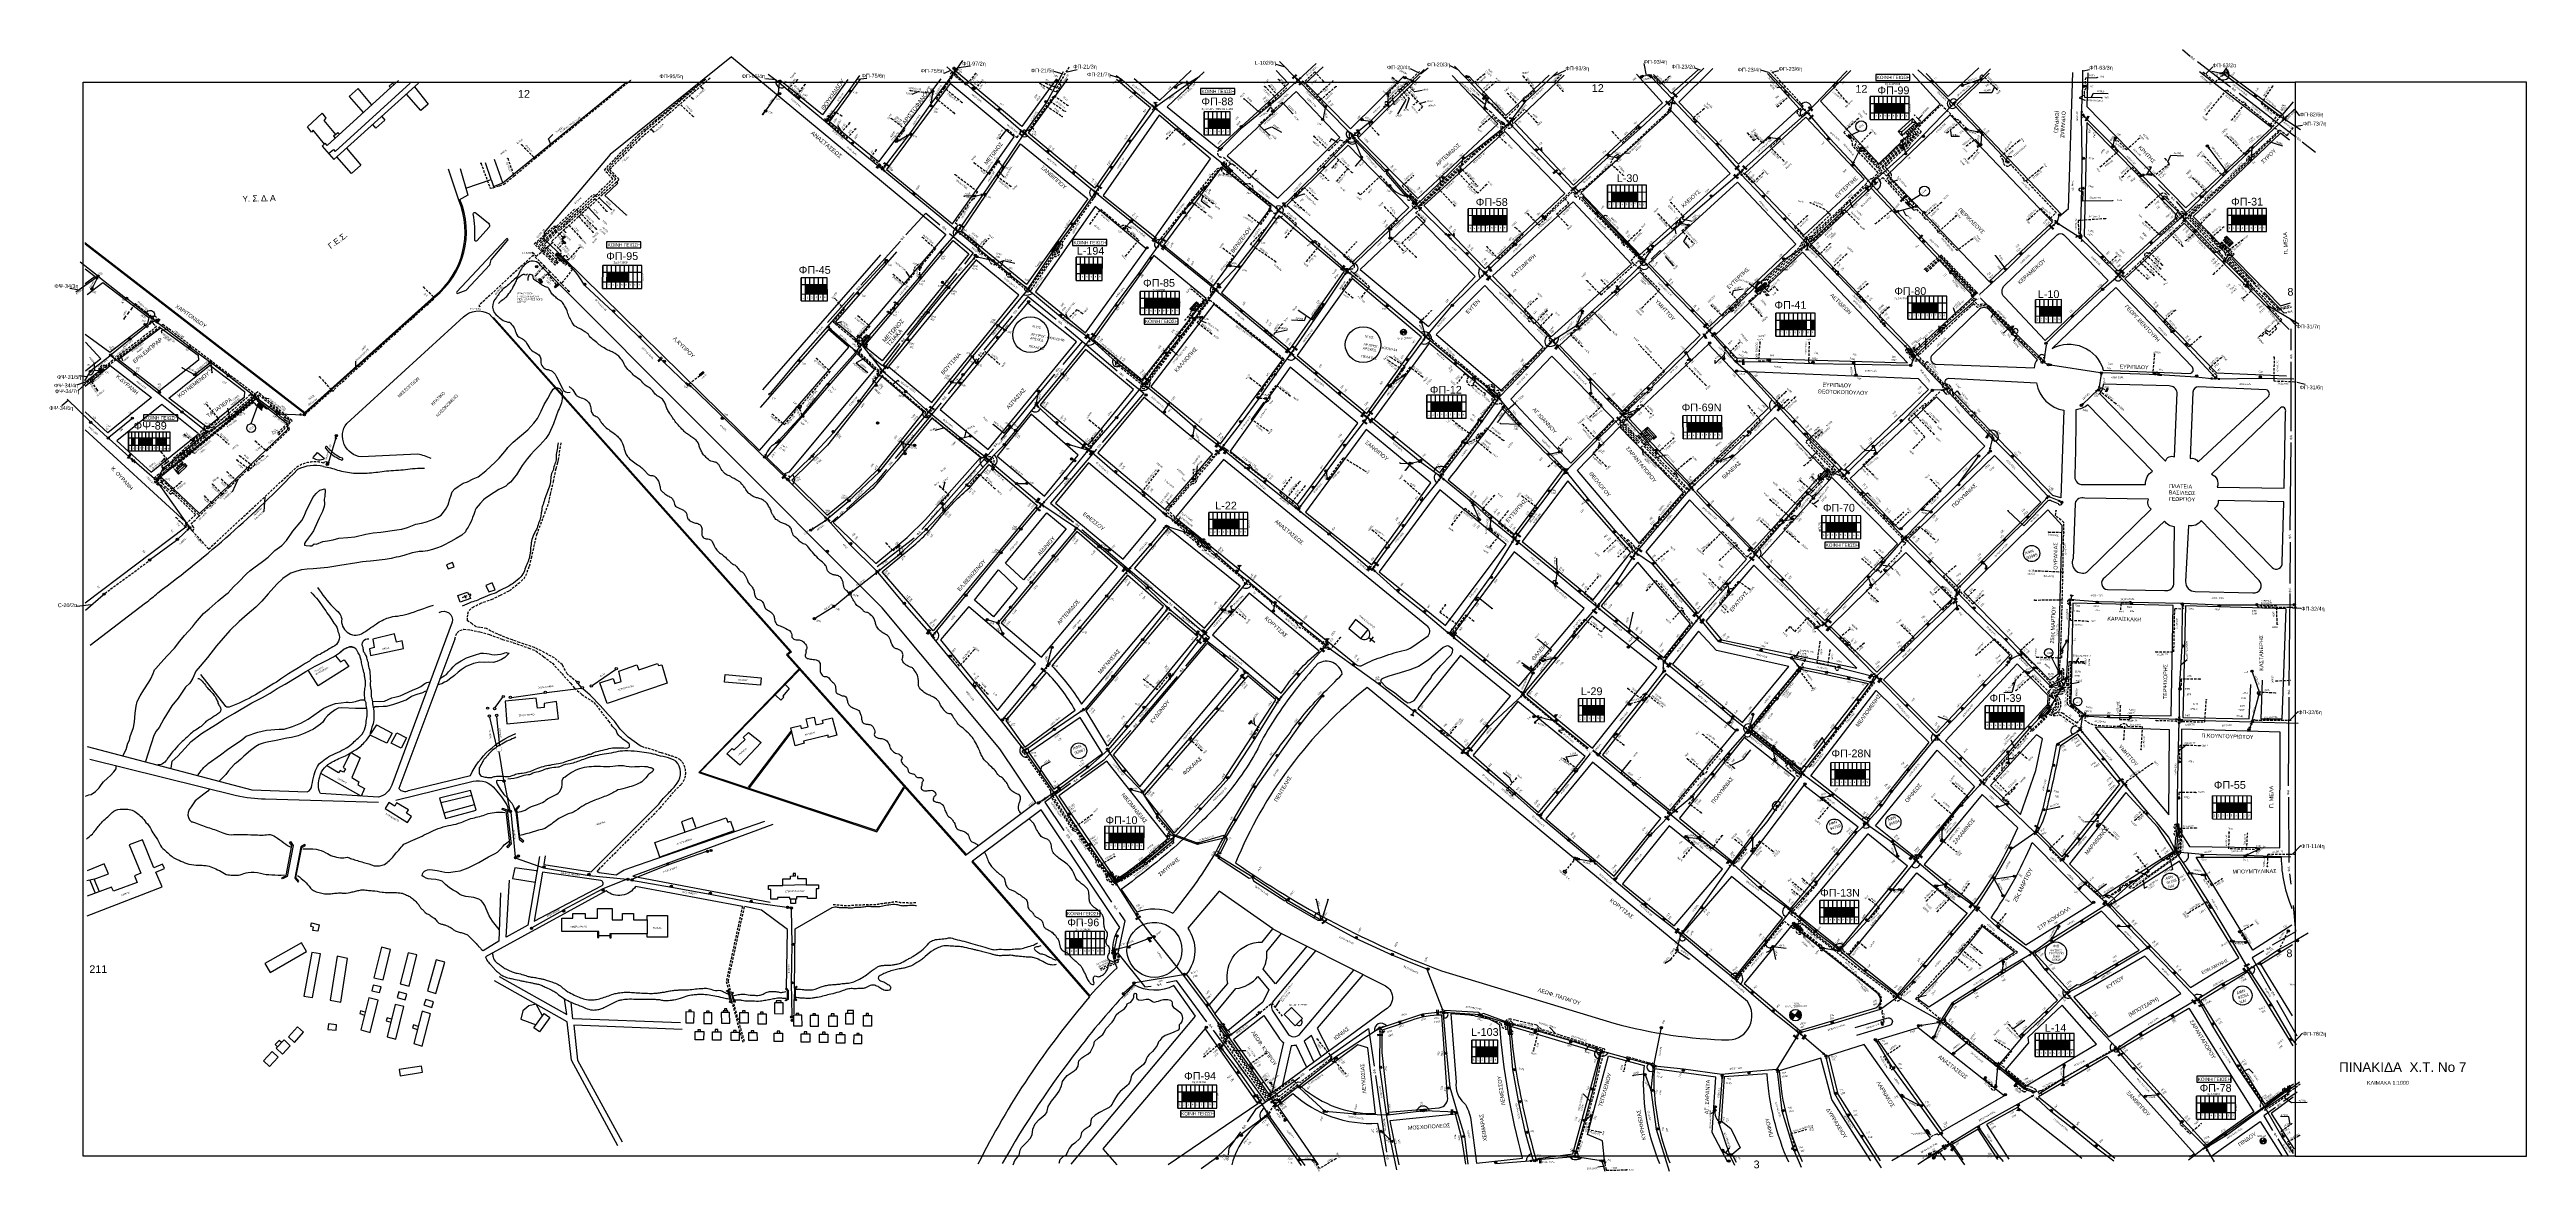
# Model space of a CAD drawing. Header units: millimetres. Extents: x 745 to 5694, y 762 to 3401.
# Drawn here: x 745 to 3314, y 762 to 1925 of the extents above; entities that cross this region are included whole.
import ezdxf
from ezdxf.enums import TextEntityAlignment as Align

# ---------------------------------------------------------------- set-up
doc = ezdxf.new("R2010")
doc.units = ezdxf.units.MM
doc.linetypes.add('DASHED', pattern=[19.05, 12.7, -6.35])
for name, color, linetype in [('Link Box 4 Διευθύνσεων', 7, 'Continuous'), ('Άγνωστα', 7, 'Continuous'), ('Ασφαλειοκιβώτια Χ.Τ 12 αναχωρήσεων', 7, 'Continuous'), ('Ασφαλειοκιβώτια Χ.Τ 6 αναχωρήσεων', 7, 'Continuous'), ('Ασφαλειοκιβώτια Χ.Τ 9 αναχωρήσεων', 7, 'Continuous'), ('Γέφυρες', 7, 'Continuous'), ('Γείωση', 7, 'Continuous'), ('Γυμνά εναέρια ΧΤ (1Φ)   2x16AL', 7, 'Continuous'), ('Γυμνά εναέρια ΧΤ (1Φ)   2x16CU', 7, 'Continuous'), ('Γυμνά εναέρια ΧΤ (3Φ)   4x16AL', 7, 'Continuous'), ('Γυμνά εναέρια ΧΤ (3Φ)   4x35CU', 7, 'Continuous'), ('Γυμνά εναέρια ΧΤ (3Φ)   4x50CU', 7, 'Continuous'), ('Γυμνά εναέρια ΧΤ και ΦΟΠ (3Φ)   4x50+16AL', 7, 'Continuous'), ('Εναέρια παροχή ΧΤ 4x16', 7, 'SYN_LINE'), ('Εναέρια παροχή ΧΤ 4x25', 7, 'SYN_LINE'), ('Επίτονοι', 7, 'Continuous'), ('Επιγραφές - Σχήματα', 7, 'Continuous'), ('Καλώδια ΧΤ   3x150+50AL', 7, 'DASHED'), ('Καλώδια ΧΤ   3x150+50CU', 7, 'DASHED'), ('Καλώδια ΧΤ   3x150+70AL', 7, 'DASHED'), ('Καλώδια ΧΤ   3x150AL+50CU', 7, 'DASHED'), ('Καλώδια ΧΤ   3x95+35 CU', 7, 'DASHED'), ('Καλώδια ΧΤ   3x95+50 AL XLPE', 7, 'DASHED'), ('Καλώδια ΧΤ 4Χ6CU', 7, 'DASHED'), ('Μηχανική τομή', 7, 'Continuous'), ('Στύλος Ξύλινος', 7, 'Continuous'), ('Στύλος Ξύλινος @ 1', 7, 'Continuous'), ('Στύλος ΦΜ', 7, 'Continuous'), ('Στύλος ΦΜ @ 1', 7, 'Continuous'), ('Συνδέσεις', 7, 'Continuous'), ('Συνεστραμμένα ΧΤ   3x70+54.6+25 AL', 7, 'SYN_LINE'), ('Συνεστραμμένα ΧΤ   4x120+25 AL', 7, 'SYN_LINE'), ('Τομή', 7, 'Continuous'), ('Υποσταθμοί', 7, 'Continuous'), ('Υποσταθμός εναέριος 2 στύλων', 7, 'Continuous'), ('Υποσταθμός πόλεως', 7, 'Continuous'), ('Υπόβαθρο ΔΕΗ', 7, 'Continuous'), ('Υπόγεια Καλώδια Δικτύου ΧΤ   .04', 7, 'DASHED'), ('Υπόγεια Καλώδια Δικτύου ΧΤ   .075', 7, 'DASHED'), ('Υπόγεια Καλώδια Δικτύου ΧΤ   .10', 7, 'DASHED'), ('Υπόγεια Καλώδια Δικτύου ΧΤ   .15', 7, 'DASHED'), ('Υπόγεια καλώδια Παροχών ΧΤ   .0225', 7, 'DASHED'), ('Υπόγεια καλώδια Παροχών ΧΤ   .10 -', 7, 'DASHED'), ('Υπόγεια καλώδια Παροχών ΧΤ   4x16AL', 7, 'DASHED'), ('Υπόγεια καλώδια Παροχών ΧΤ   4x16CU', 7, 'DASHED'), ('Υπόγεια καλώδια Παροχών ΧΤ   4x50AL', 7, 'DASHED'), ('Υπόγεια καλώδια Παροχών ΧΤ   4x6', 7, 'DASHED')]:
    doc.layers.add(name, color=color, linetype=linetype)
doc.styles.add('ar', font='ARIAL.TTF')
doc.styles.add('arial', font='ARIAL.TTF')
doc.styles.get("Standard").update_dxf_attribs({"font": 'ARIAL.TTF'})
doc.linetypes.add('SYN_LINE', pattern='A,0.5,-0.0001,["/\\/\\/\\/",Standard,S=0.1,R=0,X=0,Y=-0.05],-0.25', length=0.7501)
doc.dimstyles.new('ISO-25', dxfattribs={"dimtxt": 2.5, "dimasz": 2.5, "dimexe": 1.25, "dimexo": 0.625, "dimtad": 1, "dimtxsty": 'Standard', "dimcen": 2.5, "dimadec": 0, "dimazin": 0, "dimtfac": 1, "dimtmove": 0, "dimatfit": 3, "dimfxl": 1, "dimarcsym": 0})

# ---------------------------------------------------------------- blocks, each defined once
blk = doc.blocks.new('ΥΠΟΣΤΑΘΜΟΣ ΠΟΛΕΩΣ 9 ΑΝΑΧΩΡΗΣΕΩΝ')
at = {"layer": 'Υποσταθμός πόλεως', "ltscale": 40}
for p, q in [((-9.6, -2.8), (-9.6, -4)), ((-7.1, -2.8), (-7.1, -4)), ((-4.8, -2.8), (-4.8, -4)), ((-2.4, -2.8), (-2.4, -4)), ((0.1, -2.8), (0.1, -4)), ((2.5, -2.8), (2.5, -4)), ((5, -2.8), (5, -4)), ((7.5, -2.8), (7.5, -4)), ((9.6, -2.8), (9.6, -4))]:
    blk.add_line(p, q, dxfattribs=at)
blk.add_lwpolyline([(-10, 2.8), (10, 2.8), (10, -2.8), (-10, -2.8)], close=True, dxfattribs=at)
for points in [[(-7.2, 0), (-10, 2.8)], [(-10, -2.8), (-7.2, 0)], [(-7.2, 0), (7.2, 0)], [(7.2, 0), (10, 2.8)], [(10, -2.8), (7.2, 0)]]:
    blk.add_lwpolyline(points, dxfattribs=at)
at = {"layer": 'Υποσταθμός πόλεως', "linetype": 'SYN_LINE', "ltscale": 40, "flags": 1}
for tag, p in [('ΜΕΤΑΣΧΗΜΑΤΙΣΜΟΣ', (10.8, 1.7)), ('ΙΣΧΥΣ', (10.8, -1.1)), ('ΑΡΙΘΜΟΣ', (10.9, -3.8))]:
    blk.add_attdef(tag, p, '', height=1.8, dxfattribs=at)
blk = doc.blocks.new('ΥΠΑΡΧΩΝ ΤΣΙΜΕΝΤΕΝΙΟΣ ΣΤΥΛΟΣ')
at = {"layer": 'Στύλος ΦΜ'}
blk.add_hatch(color=256, dxfattribs=at).paths.add_polyline_path([(-1.3, -2.3, 0.574793), (2.6, 0, 0.268822), (1.3, 2.3)])
blk.add_line((-1.3, -2.3), (1.3, 2.3), dxfattribs=at)
blk.add_circle((0, 0), 2.62, dxfattribs=at)
at = {"layer": 'Στύλος ΦΜ', "flags": 4}
for tag, p in [('ΤΥΠΟΣ', (-4.9, 3)), ('ΑΡΙΘΜΟΣ', (-4.7, 8.1))]:
    blk.add_attdef(tag, p, '', height=4, dxfattribs=at)
blk = doc.blocks.new('ΥΠΑΡΧΩΝ ΞΥΛΙΝΟΣ ΣΤΥΛΟΣ')
at = {"layer": 'Στύλος Ξύλινος'}
h = blk.add_hatch(color=7, dxfattribs=at)
h.paths.add_polyline_path([(-2.6, 0, 0.270008), (-1.3, -2.3), (1.3, 2.3, 0.576266)])
h.paths.add_polyline_path([(-1.3, -2.3, 0.574793), (2.6, 0, 0.268822), (1.3, 2.3)])
at = {"layer": 'Στύλος Ξύλινος', "color": 7}
blk.add_line((-1.3, -2.3), (1.3, 2.3), dxfattribs=at)
blk.add_circle((0, 0), 2.62, dxfattribs=at)
at = {"layer": 'Στύλος Ξύλινος', "flags": 4}
for tag, p in [('ΑΡΙΘΜΟΣ', (-4.9, 8.6)), ('ΤΥΠΟΣ', (-4.8, 3.4))]:
    blk.add_attdef(tag, p, '', height=4, dxfattribs=at)
blk = doc.blocks.new('ΠΡΟΒΛΕΠΟΜΕΝΟΣ ΞΥΛΙΝΟΣ ΣΤΥΛΟΣ')
at = {"layer": 'Στύλος Ξύλινος', "color": 7}
blk.add_circle((0, 0), 2.62, dxfattribs=at)
at = {"layer": 'Στύλος Ξύλινος', "flags": 4}
for tag, p in [('ΤΥΠΟΣ', (-6.8, 2.2)), ('ΑΡΙΘΜΟΣ', (-6.5, 7))]:
    blk.add_attdef(tag, p, '', height=4, dxfattribs=at)
blk = doc.blocks.new('_ΣΥΝΔΕΣΗ')
at = {"layer": 'Συνδέσεις', "linetype": 'SYN_LINE', "ltscale": 40}
blk.add_hatch(color=256, dxfattribs=at).paths.add_polyline_path([(0.5, 0, 1), (-0.5, 0, 1)])
at = {"layer": 'Συνδέσεις'}
blk.add_circle((0, 0), 0.5, dxfattribs=at)
blk = doc.blocks.new('ΜΗΧΑΝΙΚΗ ΤΟΜΗ')
at = {"layer": 'Μηχανική τομή', "ltscale": 40}
for p, q in [((-1.9, 0.8), (1.9, 0.8)), ((1.9, 0), (-1.9, 0))]:
    blk.add_line(p, q, dxfattribs=at)
blk = doc.blocks.new('ΤΟΜΗ')
at = {"layer": 'Τομή', "ltscale": 40}
for p, q in [((-5.7, 0), (5.7, 0)), ((5.7, -2.3), (-5.7, -2.3))]:
    blk.add_line(p, q, dxfattribs=at)
blk = doc.blocks.new('ΑΣΦΑΛΕΙΟΚΙΒΩΤΙΟ ΥΠΟΣΤΑΘΜΟΥ 9 ΑΝΑΧΩΡΗΣΕΩΝ')
at = {"layer": 'Ασφαλειοκιβώτια Χ.Τ 9 αναχωρήσεων', "ltscale": 40}
for p, q in [((-23.8, 40.4), (24, 40.4)), ((-23.8, 31.4), (24, 31.4)), ((-23.8, 22.4), (24, 22.4)), ((-23.8, 13.4), (24, 13.4)), ((-23.8, 4.4), (24, 4.4)), ((-9.7, 40.4), (-9.7, -40.6)), ((9.9, 40.4), (9.9, -40.6)), ((-23.8, -4.6), (24, -4.6)), ((-23.8, -13.6), (24, -13.6)), ((-23.8, -22.6), (24, -22.6)), ((-23.8, -31.6), (24, -31.6))]:
    blk.add_line(p, q, dxfattribs=at)
at = {"layer": 'Ασφαλειοκιβώτια Χ.Τ 9 αναχωρήσεων'}
blk.add_lwpolyline([(-23.8, -40.6), (24, -40.6), (24, 40.4), (-23.8, 40.4)], close=True, dxfattribs=at)
for s, p in [('1', (-18, 37.7)), ('2', (-18, 29.2)), ('3', (-18, 20.1)), ('4', (-18, 11.1)), ('5', (-18, 2.1)), ('6', (-18, -7.1)), ('7', (-18, -15.3)), ('8', (-18, -25)), ('9', (-18, -33.7))]:
    blk.add_text(s, height=3.6, rotation=270, dxfattribs=at).set_placement(p)
at = {"layer": 'Ασφαλειοκιβώτια Χ.Τ 9 αναχωρήσεων', "ltscale": 40}
for tag, height, p in [('ΟΝΟΜΑ', 5, (-0.2, 44.3)), ('ΚΕΙΜΕΝΟ 1', 2, (17.1, 35.6)), ('ΚΕΙΜΕΝΟ 2', 2, (17.1, 26.9)), ('ΚΕΙΜΕΝΟ 3', 2, (17.1, 17.7)), ('ΚΕΙΜΕΝΟ 4', 2, (17.1, 8.7)), ('ΚΕΙΜΕΝΟ 5', 2, (17.1, -0.1)), ('ΣΧ', 2, (-0.1, -42.6)), ('ΚΕΙΜΕΝΟ 6', 2, (17.1, -9.1)), ('ΚΕΙΜΕΝΟ 7', 2, (17.1, -18.1)), ('ΚΕΙΜΕΝΟ 8', 2, (17.1, -26.9)), ('ΚΕΙΜΕΝΟ 9', 2, (17.1, -36))]:
    blk.add_attdef(tag, text='', height=height, dxfattribs=at).set_placement(p, align=Align.MIDDLE_CENTER)
blk = doc.blocks.new('ΥΠΟΣΤΑΘΜΟΣ ΕΝΑΕΡΙΟΣ ΕΠΙ 2 ΣΤΥΛΩΝ')
at = {"layer": 'Υποσταθμός εναέριος 2 στύλων', "linetype": 'Continuous'}
for points in [[(-12, -2.1, 0.574793), (-8.5, -0.1, 0.268822), (-9.6, 2)], [(9.7, -2.1, 0.574793), (13.2, -0.1, 0.268822), (12, 1.9)]]:
    blk.add_hatch(color=256, dxfattribs=at).paths.add_polyline_path(points)
for p, q in [((-12, -2.1), (-9.6, 2)), ((9.7, -2.1), (12, 1.9))]:
    blk.add_line(p, q, dxfattribs=at)
for centre in [(-10.8, -0.1), (10.8, -0.1)]:
    blk.add_circle(centre, 2.36, dxfattribs=at)
at = {"layer": 'Υποσταθμός πόλεως', "linetype": 'Continuous', "ltscale": 40}
blk.add_lwpolyline([(-8.6, 2.8), (8.6, 2.8), (8.6, -2.8), (-8.6, -2.8)], close=True, dxfattribs=at)
for points in [[(-5.8, 0), (-8.6, 2.8)], [(-8.6, -2.8), (-5.8, 0)], [(-5.8, 0), (5.8, 0)], [(5.8, 0), (8.6, 2.8)], [(8.6, -2.8), (5.8, 0)]]:
    blk.add_lwpolyline(points, dxfattribs=at)
at = {"layer": 'Υποσταθμός εναέριος 2 στύλων', "ltscale": 40, "flags": 1}
for tag, p in [('ΜΕΤΑΣΧΗΜΑΤΙΣΜΟΣ', (14.1, 2.5)), ('ΙΣΧΥΣ', (14.1, -0.3)), ('ΑΡΙΘΜΟΣ', (14.2, -3))]:
    blk.add_attdef(tag, p, '', height=1.8, dxfattribs=at)
blk = doc.blocks.new('LINK BOX 4 ΑΝΑΧΩΡΗΣΕΩΝ')
at = {"layer": 'Link Box 4 Διευθύνσεων', "ltscale": 40}
blk.add_hatch(color=256, dxfattribs=at).paths.add_polyline_path([(-3.5, 0), (-3.5, -4.7), (3.5, -4.7), (3.5, 0)])
for p, q in [((-3.5, 0), (-5.3, 0)), ((5.3, 0), (3.5, 0)), ((-3.5, -4.7), (-5.3, -4.7)), ((5.3, -4.7), (3.5, -4.7))]:
    blk.add_line(p, q, dxfattribs=at)
blk.add_lwpolyline([(-3.5, -4.7), (-3.5, 0), (3.5, 0), (3.5, -4.7)], close=True, dxfattribs=at)
blk = doc.blocks.new('ΓΕΙΩΣΗ')
at = {"layer": 'Γείωση', "ltscale": 40}
for p, q in [((-2.3, 11.4), (-3, 9.4)), ((-0.3, 11.4), (-1, 9.4)), ((0, 9.4), (0, 0)), ((1.7, 11.4), (1, 9.4)), ((3.7, 11.4), (3, 9.4))]:
    blk.add_line(p, q, dxfattribs=at)
blk.add_lwpolyline([(-3, 9.4), (3, 9.4)], dxfattribs=at)
blk = doc.blocks.new('ΑΣΦΑΛΕΙΟΚΙΒΩΤΙΟ ΥΠΟΣΤΑΘΜΟΥ 6 ΑΝΑΧΩΡΗΣΕΩΝ')
at = {"layer": 'Ασφαλειοκιβώτια Χ.Τ 6 αναχωρήσεων', "ltscale": 40}
for p, q in [((-23.9, 27), (23.9, 27)), ((-23.9, 18), (23.9, 18)), ((-23.9, 9), (23.9, 9)), ((-23.9, 0), (23.9, 0)), ((-9.8, 27), (-9.8, -27)), ((9.8, 27), (9.8, -27)), ((-23.9, -9), (23.9, -9)), ((-23.9, -18), (23.9, -18))]:
    blk.add_line(p, q, dxfattribs=at)
at = {"layer": 'Ασφαλειοκιβώτια Χ.Τ 6 αναχωρήσεων'}
blk.add_lwpolyline([(-23.9, -27), (23.9, -27), (23.9, 27), (-23.9, 27)], close=True, dxfattribs=at)
for s, p in [('1', (-18.5, 24.2)), ('2', (-18.5, 15.6)), ('3', (-18.5, 6.5)), ('4', (-18.5, -2.5)), ('5', (-18.5, -11.5)), ('6', (-18.5, -20.7))]:
    blk.add_text(s, height=3.6, rotation=270, dxfattribs=at).set_placement(p)
at = {"layer": 'Ασφαλειοκιβώτια Χ.Τ 6 αναχωρήσεων', "ltscale": 40}
for tag, height, p in [('ΟΝΟΜΑ', 5, (-0.3, 31.7)), ('ΚΕΙΜΕΝΟ 1', 2, (17, 22.4)), ('ΚΕΙΜΕΝΟ 2', 2, (17, 13.7)), ('ΚΕΙΜΕΝΟ 3', 2, (17, 4.3)), ('ΣΧ', 2, (-0.2, -29.2)), ('ΚΕΙΜΕΝΟ 4', 2, (17, -4.7)), ('ΚΕΙΜΕΝΟ 5', 2, (17, -13.5)), ('ΚΕΙΜΕΝΟ 6', 2, (17, -22.4))]:
    blk.add_attdef(tag, text='', height=height, dxfattribs=at).set_placement(p, align=Align.MIDDLE_CENTER)
blk = doc.blocks.new('ΥΠΟΣΤΑΘΜΟΣ ΠΟΛΕΩΣ')
at = {"layer": 'Υποσταθμός πόλεως', "linetype": 'Continuous', "ltscale": 40}
blk.add_lwpolyline([(-8.6, 2.8), (8.6, 2.8), (8.6, -2.8), (-8.6, -2.8)], close=True, dxfattribs=at)
for points in [[(-5.8, 0), (-8.6, 2.8)], [(5.8, 0), (8.6, 2.8)], [(-8.6, -2.8), (-5.8, 0)], [(-5.8, 0), (5.8, 0)], [(8.6, -2.8), (5.8, 0)]]:
    blk.add_lwpolyline(points, dxfattribs=at)
at = {"layer": 'Υποσταθμός πόλεως', "linetype": 'SYN_LINE', "ltscale": 40, "flags": 1}
for tag, p in [('ΜΕΤΑΣΧΗΜΑΤΙΣΜΟΣ', (10.6, 2.4)), ('ΙΣΧΥΣ', (10.6, -0.4)), ('ΑΡΙΘΜΟΣ', (10.7, -3.1))]:
    blk.add_attdef(tag, p, '', height=1.8, dxfattribs=at)
blk = doc.blocks.new('υποσταθμος σε κλειστο χωρο')
at = {"layer": 'Υποσταθμοί', "ltscale": 40}
blk.add_hatch(color=256, dxfattribs=at).paths.add_polyline_path([(-10, -3), (10, -3), (10, 3)])
blk.add_lwpolyline([(-10, -3), (-10, 3), (10, 3), (10, -3)], close=True, dxfattribs=at)
blk.add_lwpolyline([(-10, -3), (10, 3)], dxfattribs=at)
blk = doc.blocks.new('ΥΠΑΡΧΩΝ ΥΠΟΣΤΑΘΜΟΣ ΣΕ ΚΛΕΙΣΤΟ ΧΩΡΟ')
at = {"layer": 'Υποσταθμοί'}
blk.add_blockref('υποσταθμος σε κλειστο χωρο', (0, 0), dxfattribs=at)
at = {"layer": 'Υποσταθμοί', "linetype": 'SYN_LINE', "ltscale": 40, "flags": 1}
for tag, p in [('ΜΕΤΑΣΧΗΜΑΤΙΣΜΟΣ', (11, 2)), ('ΙΣΧΥΣ', (11, -1)), ('ΑΡΙΘΜΟΣ', (11, -4))]:
    blk.add_attdef(tag, p, '', height=2, dxfattribs=at)
blk = doc.blocks.new('ΑΣΦΑΛΕΙΟΚΙΒΩΤΙΟ ΥΠΟΣΤΑΘΜΟΥ 12 ΑΝΑΧΩΡΗΣΕΩΝ')
at = {"layer": 'Ασφαλειοκιβώτια Χ.Τ 12 αναχωρήσεων', "ltscale": 40}
for p, q in [((-23.9, 54), (23.9, 54)), ((-23.9, 45), (23.9, 45)), ((-23.9, 36), (23.9, 36)), ((-23.9, 27), (23.9, 27)), ((-23.9, 18), (23.9, 18)), ((-23.9, 9), (23.9, 9)), ((-23.9, 0), (23.9, 0)), ((-9.8, 54), (-9.8, -54)), ((9.8, 54), (9.8, -54)), ((-23.9, -9), (23.9, -9)), ((-23.9, -18), (23.9, -18)), ((-23.9, -27), (23.9, -27)), ((-23.9, -36), (23.9, -36)), ((-23.9, -45), (23.9, -45))]:
    blk.add_line(p, q, dxfattribs=at)
at = {"layer": 'Ασφαλειοκιβώτια Χ.Τ 12 αναχωρήσεων'}
blk.add_lwpolyline([(-23.9, -54), (23.9, -54), (23.9, 54), (-23.9, 54)], close=True, dxfattribs=at)
for s, p in [('3', (-18.4, 33.4)), ('5', (-18.4, 15.4)), ('6', (-18.4, 6.3)), ('1', (-18.4, 51.1)), ('2', (-18.4, 42.5)), ('4', (-18.4, 24.4)), ('10', (-20.2, -29.3)), ('11', (-20.2, -38.1)), ('12', (-20.2, -47.5)), ('8', (-18.4, -11.7)), ('9', (-18.4, -20.3)), ('7', (-18.4, -2))]:
    blk.add_text(s, height=3.6, rotation=270, dxfattribs=at).set_placement(p)
at = {"layer": 'Ασφαλειοκιβώτια Χ.Τ 12 αναχωρήσεων', "ltscale": 40}
for tag, height, p in [('ΟΝΟΜΑ', 5, (0.1, 57.9)), ('ΚΕΙΜΕΝΟ 1', 2, (17.3, 49.2)), ('ΚΕΙΜΕΝΟ 2', 2, (17.3, 40.5)), ('ΚΕΙΜΕΝΟ 3', 2, (17.3, 31.4)), ('ΚΕΙΜΕΝΟ 4', 2, (17.3, 22.4)), ('ΚΕΙΜΕΝΟ 5', 2, (17.3, 13.6)), ('ΚΕΙΜΕΝΟ 6', 2, (17.3, 4.7)), ('ΣΧ', 2, (0.2, -56.1)), ('ΚΕΙΜΕΝΟ 10', 2, (17.3, -31.5)), ('ΚΕΙΜΕΝΟ 11', 2, (17.3, -40.6)), ('ΚΕΙΜΕΝΟ 12', 2, (17.3, -49.5)), ('ΚΕΙΜΕΝΟ 7', 2, (17.3, -4.4)), ('ΚΕΙΜΕΝΟ 8', 2, (17.3, -13.2)), ('ΚΕΙΜΕΝΟ 9', 2, (17.3, -22.3))]:
    blk.add_attdef(tag, text='', height=height, dxfattribs=at).set_placement(p, align=Align.MIDDLE_CENTER)
blk = doc.blocks.new('ΕΠΙΤΟΝΟΣ')
at = {"layer": 'Επίτονοι', "lineweight": 40, "ltscale": 40}
blk.add_hatch(color=256, dxfattribs=at).paths.add_polyline_path([(-1.1, 6.5), (0, 9.1), (1.1, 6.5)])
for p, q in [((-1.1, 6.5), (0, 9.1)), ((1.1, 6.5), (-1.1, 6.5)), ((-1.1, 6.5), (0, 6.5)), ((0, 9.1), (1.1, 6.5)), ((0, 6.5), (0, 0))]:
    blk.add_line(p, q, dxfattribs=at)
blk = doc.blocks.new('A$C2AC64610')
at = {"layer": 'Υποσταθμός πόλεως', "xscale": 0.5, "yscale": 0.5, "zscale": 0.5}
blk.add_blockref('ΥΠΟΣΤΑΘΜΟΣ ΠΟΛΕΩΣ', (4.3, 1.4), dxfattribs=at)
blk = doc.blocks.new('TSONTA XT1')
at = {"ltscale": 40}
h = blk.add_hatch(color=256, dxfattribs=at)
h.dxf.hatch_style = 1
h.paths.add_polyline_path([(596, 2487.7), (597.1, 2488.8), (596, 2489.9), (594.9, 2488.8)])
blk.add_lwpolyline([(594.9, 2488.8), (596, 2489.9), (597.1, 2488.8), (596, 2487.7)], close=True, dxfattribs=at)

msp = doc.modelspace()

# ---------------------------------------------------------------- hatches: boundary and pattern name
at = {"layer": 'Άγνωστα', "ltscale": 0.2}
for color, points in [(62, [(1947.1, 1853.7), (1947.1, 1843.9), (1951.6, 1843.9), (1951.6, 1853.7)]), (151, [(1951.6, 1853.7), (1951.6, 1843.9), (1956.1, 1843.9), (1956.1, 1853.7)]), (173, [(1956.1, 1853.7), (1956.1, 1843.9), (1960.6, 1843.9), (1960.6, 1853.7)]), (27, [(1960.6, 1853.7), (1960.6, 1843.9), (1965.1, 1843.9), (1965.1, 1853.7)]), (1, [(1965.1, 1853.7), (1965.1, 1843.9), (1969.6, 1843.9), (1969.6, 1853.7)]), (1, [(2637.6, 1869.7), (2637.6, 1859.8), (2642.1, 1859.8), (2642.1, 1869.7)]), (85, [(2642.1, 1869.7), (2642.1, 1859.8), (2646.6, 1859.8), (2646.6, 1869.7)]), (27, [(2646.6, 1869.7), (2646.6, 1859.8), (2651.1, 1859.8), (2651.1, 1869.7)]), (133, [(2651.1, 1869.7), (2651.1, 1859.8), (2655.6, 1859.8), (2655.6, 1869.7)]), (2, [(2655.6, 1869.7), (2655.6, 1859.8), (2660.1, 1859.8), (2660.1, 1869.7)]), (173, [(2660.1, 1869.7), (2660.1, 1859.8), (2664.6, 1859.8), (2664.6, 1869.7)]), (62, [(2664.6, 1869.7), (2664.6, 1859.8), (2669.1, 1859.9), (2669.1, 1869.7)]), (173, [(2365.4, 1777.8), (2365.4, 1768), (2369.9, 1768), (2369.9, 1777.8)]), (2, [(2369.9, 1777.8), (2369.9, 1768), (2374.4, 1768), (2374.4, 1777.8)]), (151, [(2374.4, 1777.8), (2374.4, 1768), (2378.9, 1768), (2378.9, 1777.8)]), (6, [(2378.9, 1777.8), (2378.9, 1768), (2383.4, 1768), (2383.4, 1777.8)]), (85, [(2383.4, 1777.8), (2383.4, 1768), (2387.9, 1768), (2387.9, 1777.8)]), (1, [(2387.9, 1777.8), (2387.9, 1768), (2392.4, 1768), (2392.4, 1777.8)]), (27, [(2220.9, 1753.4), (2221, 1743.6), (2225.5, 1743.6), (2225.4, 1753.4)]), (7, [(2225.5, 1743.6), (2230, 1743.6), (2229.9, 1753.5), (2225.4, 1753.4)]), (6, [(2225.4, 1753.4), (2225.5, 1743.6), (2230, 1743.6), (2229.9, 1753.5)]), (85, [(2229.9, 1753.5), (2230, 1743.6), (2234.5, 1743.7), (2234.4, 1753.5)]), (1, [(2234.4, 1753.5), (2234.5, 1743.7), (2239, 1743.7), (2238.9, 1753.6)]), (2, [(2238.9, 1753.6), (2239, 1743.7), (2243.5, 1743.8), (2243.4, 1753.6)]), (5, [(2243.4, 1753.6), (2243.5, 1743.8), (2248, 1743.8), (2247.9, 1753.6)]), (30, [(2247.9, 1753.6), (2248, 1743.8), (2252.5, 1743.9), (2252.4, 1753.7)]), (173, [(2252.4, 1753.7), (2252.5, 1743.9), (2257, 1743.9), (2256.9, 1753.7)]), (151, [(3008.3, 1753.8), (3008.3, 1743.9), (3012.8, 1743.9), (3012.8, 1753.8)]), (62, [(3012.8, 1753.8), (3012.8, 1743.9), (3017.3, 1743.9), (3017.3, 1753.8)]), (27, [(3017.3, 1753.8), (3017.3, 1743.9), (3021.8, 1743.9), (3021.8, 1753.8)]), (1, [(3021.8, 1753.8), (3021.8, 1743.9), (3026.3, 1743.9), (3026.3, 1753.8)]), (173, [(3026.3, 1753.8), (3026.3, 1743.9), (3030.8, 1743.9), (3030.8, 1753.8)]), (30, [(3030.8, 1753.8), (3030.8, 1743.9), (3035.3, 1743.9), (3035.3, 1753.8)]), (6, [(3035.3, 1753.8), (3035.3, 1743.9), (3039.8, 1743.9), (3039.8, 1753.8)]), (2, [(3039.8, 1753.8), (3039.8, 1743.9), (3044.3, 1743.9), (3044.3, 1753.8)]), (2, [(1814.6, 1703), (1814.6, 1693.1), (1819.1, 1693.1), (1819.1, 1703)]), (1, [(1819.1, 1703), (1819.1, 1693.1), (1823.6, 1693.1), (1823.6, 1703)]), (173, [(1823.6, 1703), (1823.6, 1693.1), (1828.1, 1693.1), (1828.1, 1703)]), (62, [(1828.1, 1703), (1828.1, 1693.1), (1832.6, 1693.1), (1832.6, 1703)]), (133, [(1832.6, 1703), (1832.6, 1693.1), (1837.1, 1693.1), (1837.1, 1703)]), (173, [(1323.5, 1694.6), (1323.5, 1684.7), (1328, 1684.7), (1328, 1694.5)]), (7, [(1328, 1684.7), (1332.5, 1684.7), (1332.5, 1694.5), (1328, 1694.5)]), (2, [(1328, 1694.5), (1328, 1684.7), (1332.5, 1684.7), (1332.5, 1694.5)]), (85, [(1332.5, 1694.5), (1332.5, 1684.7), (1337, 1684.7), (1337, 1694.5)]), (30, [(1337, 1694.5), (1337, 1684.7), (1341.5, 1684.7), (1341.5, 1694.5)]), (1, [(1341.5, 1694.5), (1341.5, 1684.7), (1346, 1684.7), (1346, 1694.5)]), (27, [(1529.4, 1681.8), (1529.4, 1672), (1533.9, 1672), (1533.9, 1681.8)]), (1, [(1533.9, 1681.8), (1533.9, 1672), (1538.4, 1672), (1538.4, 1681.9)]), (30, [(1538.4, 1681.9), (1538.4, 1672), (1542.9, 1672.1), (1542.9, 1681.9)]), (62, [(1542.9, 1681.9), (1542.9, 1672.1), (1547.4, 1672.1), (1547.4, 1681.9)]), (2, [(1547.4, 1681.9), (1547.4, 1672.1), (1551.9, 1672.1), (1551.9, 1681.9)]), (85, [(1881, 1667.6), (1881, 1657.7), (1885.5, 1657.7), (1885.5, 1667.6)]), (6, [(1885.3, 1667.5), (1885.3, 1657.7), (1889.8, 1657.7), (1889.8, 1667.5)]), (30, [(1890, 1667.6), (1890, 1657.7), (1894.5, 1657.7), (1894.5, 1667.6)]), (151, [(1894.5, 1667.6), (1894.5, 1657.7), (1899, 1657.7), (1899, 1667.6)]), (2, [(1899, 1667.6), (1899, 1657.7), (1903.5, 1657.7), (1903.5, 1667.6)]), (27, [(1903.5, 1667.6), (1903.5, 1657.7), (1908, 1657.7), (1908, 1667.6)]), (173, [(1908, 1667.6), (1908, 1657.7), (1912.5, 1657.7), (1912.5, 1667.6)]), (1, [(1912.5, 1667.6), (1912.5, 1657.7), (1917, 1657.7), (1917, 1667.6)]), (2, [(2676.7, 1662.9), (2676.7, 1653.1), (2681.2, 1653.1), (2681.2, 1662.9)]), (5, [(2681.2, 1662.9), (2681.2, 1653.1), (2685.7, 1653.1), (2685.7, 1662.9)]), (27, [(2685.7, 1662.9), (2685.7, 1653.1), (2690.2, 1653.1), (2690.2, 1662.9)]), (85, [(2690.2, 1662.9), (2690.2, 1653.1), (2694.7, 1653.1), (2694.7, 1662.9)]), (1, [(2694.7, 1662.9), (2694.7, 1653.1), (2699.2, 1653.1), (2699.2, 1662.9)]), (6, [(2699.4, 1663), (2699.4, 1653.2), (2703.9, 1653.2), (2703.9, 1663)]), (1, [(2809.1, 1659), (2809.2, 1649.2), (2813.7, 1649.2), (2813.6, 1659.1)]), (27, [(2813.6, 1659.1), (2813.7, 1649.2), (2818.2, 1649.3), (2818.1, 1659.1)]), (85, [(2818.1, 1659.1), (2818.2, 1649.3), (2822.7, 1649.3), (2822.6, 1659.1)]), (151, [(2822.6, 1659.1), (2822.7, 1649.3), (2827.2, 1649.3), (2827.1, 1659.2)]), (2, [(2827.1, 1659.2), (2827.2, 1649.3), (2831.7, 1649.4), (2831.6, 1659.2)]), (27, [(2178.3, 1560.5), (2178.2, 1550.6), (2182.7, 1550.6), (2182.8, 1560.4)]), (2, [(2182.8, 1560.4), (2182.7, 1550.6), (2187.2, 1550.5), (2187.3, 1560.3)]), (85, [(2187.3, 1560.3), (2187.2, 1550.5), (2191.7, 1550.5), (2191.8, 1560.3)]), (1, [(2191.8, 1560.3), (2191.7, 1550.5), (2196.2, 1550.4), (2196.3, 1560.2)]), (133, [(2196.3, 1560.2), (2196.2, 1550.4), (2200.7, 1550.3), (2200.8, 1560.2)]), (173, [(2200.8, 1560.2), (2200.7, 1550.3), (2205.2, 1550.3), (2205.3, 1560.1)]), (62, [(2205.3, 1560.1), (2205.2, 1550.3), (2209.7, 1550.2), (2209.8, 1560)]), (2, [(830.8, 1523), (830.8, 1515.2), (834.4, 1515.2), (834.4, 1523)]), (30, [(838, 1523), (838, 1515.1), (841.6, 1515.2), (841.6, 1523)]), (6, [(841.6, 1523), (841.6, 1515.1), (845.2, 1515.2), (845.2, 1523)]), (151, [(845.2, 1523), (845.2, 1515.1), (848.8, 1515.2), (848.8, 1523)]), (62, [(848.7, 1523), (848.8, 1515.1), (852.4, 1515.2), (852.3, 1523)]), (1, [(855.9, 1523), (856, 1515.1), (859.6, 1515.2), (859.5, 1523)]), (27, [(859.6, 1523), (859.6, 1515.1), (863.2, 1515.2), (863.2, 1523)]), (173, [(863.2, 1523), (863.2, 1515.1), (866.8, 1515.2), (866.8, 1523)]), (151, [(2443.5, 1538.8), (2443.6, 1529), (2448.1, 1529), (2448, 1538.8)]), (2, [(2448, 1538.8), (2448.1, 1529), (2452.6, 1529.1), (2452.5, 1538.9)]), (30, [(2452.5, 1538.9), (2452.6, 1529.1), (2457.1, 1529.1), (2457, 1538.9)]), (6, [(2457, 1538.9), (2457.1, 1529.1), (2461.6, 1529.1), (2461.5, 1539)]), (62, [(2461.5, 1539), (2461.6, 1529.1), (2466.1, 1529.2), (2466, 1539)]), (190, [(2466, 1539), (2466.1, 1529.2), (2470.6, 1529.2), (2470.5, 1539)]), (85, [(2470.5, 1539), (2470.6, 1529.2), (2475.1, 1529.3), (2475, 1539.1)]), (5, [(2475, 1539.1), (2475.1, 1529.3), (2479.6, 1529.3), (2479.5, 1539.1)]), (133, [(1951.9, 1438.6), (1951.9, 1428.8), (1956.4, 1428.8), (1956.4, 1438.6)]), (1, [(1956.4, 1438.6), (1956.3, 1428.8), (1960.8, 1428.8), (1960.9, 1438.6)]), (173, [(1960.9, 1438.6), (1960.9, 1428.8), (1965.4, 1428.8), (1965.4, 1438.6)]), (85, [(1965.4, 1438.6), (1965.4, 1428.8), (1969.9, 1428.8), (1969.9, 1438.6)]), (30, [(1969.9, 1438.6), (1969.9, 1428.8), (1974.4, 1428.8), (1974.4, 1438.6)]), (27, [(1974.4, 1438.6), (1974.4, 1428.8), (1978.9, 1428.8), (1978.9, 1438.6)]), (1, [(2587.6, 1435.3), (2587.6, 1425.5), (2592.1, 1425.5), (2592.1, 1435.3)]), (2, [(2592.1, 1435.3), (2592.1, 1425.5), (2596.6, 1425.5), (2596.6, 1435.3)]), (133, [(2596.6, 1435.3), (2596.6, 1425.5), (2601.1, 1425.5), (2601.1, 1435.3)]), (6, [(2601.1, 1435.3), (2601.1, 1425.5), (2605.6, 1425.5), (2605.6, 1435.3)]), (62, [(2605.6, 1435.3), (2605.6, 1425.5), (2610.1, 1425.4), (2610.1, 1435.3)]), (30, [(2610.1, 1435.3), (2610.1, 1425.4), (2614.6, 1425.4), (2614.6, 1435.3)]), (151, [(2614.6, 1435.3), (2614.6, 1425.4), (2619.1, 1425.4), (2619.1, 1435.2)]), (85, [(2335.2, 1245.4), (2335.3, 1235.6), (2339.8, 1235.6), (2339.7, 1245.4)]), (6, [(2339.7, 1245.4), (2339.8, 1235.6), (2344.3, 1235.7), (2344.2, 1245.5)]), (5, [(2344.2, 1245.5), (2344.3, 1235.7), (2348.8, 1235.7), (2348.7, 1245.5)]), (1, [(2348.7, 1245.5), (2348.8, 1235.7), (2353.3, 1235.8), (2353.2, 1245.6)]), (27, [(2353.2, 1245.6), (2353.3, 1235.8), (2357.8, 1235.8), (2357.7, 1245.6)]), (1, [(2757.1, 1238.2), (2757.1, 1228.4), (2761.6, 1228.4), (2761.6, 1238.2)]), (173, [(2761.6, 1238.2), (2761.6, 1228.4), (2766.1, 1228.4), (2766.1, 1238.2)]), (2, [(2766.1, 1238.2), (2766.1, 1228.4), (2770.6, 1228.4), (2770.6, 1238.2)]), (85, [(2770.6, 1238.2), (2770.6, 1228.4), (2775.1, 1228.4), (2775.1, 1238.2)]), (30, [(2775.1, 1238.2), (2775.1, 1228.4), (2779.6, 1228.4), (2779.6, 1238.2)]), (151, [(2779.6, 1238.2), (2779.6, 1228.4), (2784.1, 1228.3), (2784.1, 1238.2)]), (27, [(2784.1, 1238.2), (2784.1, 1228.3), (2788.6, 1228.3), (2788.6, 1238.2)]), (6, [(2788.6, 1238.2), (2788.6, 1228.3), (2793.1, 1228.3), (2793.1, 1238.1)]), (133, [(2597, 1179.1), (2597.1, 1169.3), (2601.6, 1169.3), (2601.5, 1179.1)]), (6, [(2601.5, 1179.1), (2601.6, 1169.3), (2606.1, 1169.3), (2606, 1179.1)]), (5, [(2606, 1179.1), (2606.1, 1169.3), (2610.6, 1169.3), (2610.5, 1179.1)]), (2, [(2610.5, 1179.1), (2610.6, 1169.3), (2615.1, 1169.3), (2615, 1179.2)]), (1, [(2615, 1179.2), (2615.1, 1169.3), (2619.6, 1169.4), (2619.5, 1179.2)]), (85, [(2619.5, 1179.2), (2619.6, 1169.4), (2624.1, 1169.4), (2624, 1179.2)]), (30, [(2624, 1179.2), (2624.1, 1169.4), (2628.6, 1169.4), (2628.5, 1179.2)]), (1, [(2992.8, 1144.7), (2992.7, 1134.9), (2997.2, 1134.9), (2997.3, 1144.7)]), (151, [(2997.3, 1144.7), (2997.2, 1134.9), (3001.7, 1134.9), (3001.8, 1144.7)]), (2, [(3001.8, 1144.7), (3001.7, 1134.9), (3006.2, 1134.8), (3006.3, 1144.7)]), (62, [(3006.3, 1144.7), (3006.2, 1134.8), (3010.7, 1134.8), (3010.8, 1144.7)]), (27, [(3010.8, 1144.7), (3010.7, 1134.8), (3015.2, 1134.8), (3015.3, 1144.7)]), (6, [(3015.3, 1144.7), (3015.2, 1134.8), (3019.7, 1134.8), (3019.8, 1144.6)]), (85, [(3019.8, 1144.6), (3019.7, 1134.8), (3024.2, 1134.8), (3024.3, 1144.6)]), (173, [(1844.4, 1113.3), (1844.3, 1103.5), (1848.8, 1103.5), (1848.9, 1113.3)]), (151, [(1848.9, 1113.3), (1848.8, 1103.5), (1853.3, 1103.5), (1853.4, 1113.3)]), (85, [(1853.4, 1113.3), (1853.3, 1103.5), (1857.8, 1103.4), (1857.9, 1113.3)]), (27, [(1857.9, 1113.3), (1857.8, 1103.4), (1862.3, 1103.4), (1862.4, 1113.3)]), (6, [(1862.4, 1113.3), (1862.4, 1103.5), (1866.9, 1103.5), (1866.9, 1113.3)]), (30, [(1866.9, 1113.3), (1866.9, 1103.5), (1871.4, 1103.4), (1871.4, 1113.3)]), (62, [(1871.4, 1113.3), (1871.4, 1103.4), (1875.9, 1103.4), (1875.9, 1113.3)]), (2, [(1875.9, 1113.3), (1875.9, 1103.4), (1880.4, 1103.4), (1880.4, 1113.2)]), (173, [(2585.4, 1036.3), (2585.4, 1026.5), (2589.9, 1026.5), (2589.9, 1036.3)]), (5, [(2589.9, 1036.3), (2589.9, 1026.5), (2594.4, 1026.5), (2594.4, 1036.3)]), (6, [(2594.4, 1036.3), (2594.4, 1026.5), (2598.9, 1026.5), (2598.9, 1036.3)]), (85, [(2598.9, 1036.3), (2598.9, 1026.5), (2603.4, 1026.5), (2603.4, 1036.3)]), (1, [(2603.4, 1036.3), (2603.4, 1026.5), (2607.9, 1026.5), (2607.9, 1036.3)]), (133, [(2607.9, 1036.3), (2607.9, 1026.5), (2612.4, 1026.5), (2612.4, 1036.3)]), (30, [(2612.4, 1036.3), (2612.4, 1026.5), (2616.9, 1026.5), (2616.9, 1036.3)]), (5, [(1803.5, 1004.1), (1803.5, 994.2), (1808, 994.2), (1808, 1004.1)]), (62, [(1808, 1004.1), (1808, 994.2), (1812.5, 994.2), (1812.5, 1004.1)]), (30, [(1812.5, 1004.1), (1812.5, 994.2), (1817, 994.3), (1817, 1004.1)]), (27, [(2224.7, 891.6), (2224.7, 881.8), (2229.2, 881.8), (2229.2, 891.6)]), (2, [(2229.2, 891.6), (2229.2, 881.8), (2233.7, 881.8), (2233.7, 891.6)]), (85, [(2233.7, 891.6), (2233.7, 881.8), (2238.2, 881.8), (2238.2, 891.6)]), (151, [(2238.2, 891.6), (2238.2, 881.8), (2242.7, 881.8), (2242.7, 891.6)]), (6, [(2242.7, 891.6), (2242.7, 881.8), (2247.2, 881.8), (2247.2, 891.6)]), (6, [(2808.8, 898.5), (2808.9, 888.7), (2813.4, 888.7), (2813.3, 898.6)]), (173, [(2813.3, 898.6), (2813.4, 888.7), (2817.9, 888.7), (2817.8, 898.6)]), (62, [(2817.8, 898.6), (2817.9, 888.7), (2822.4, 888.8), (2822.3, 898.6)]), (2, [(2822.3, 898.6), (2822.4, 888.8), (2826.9, 888.8), (2826.8, 898.6)]), (1, [(2826.8, 898.6), (2826.9, 888.8), (2831.4, 888.8), (2831.3, 898.6)]), (85, [(2831.3, 898.6), (2831.4, 888.8), (2835.9, 888.8), (2835.8, 898.6)]), (30, [(2835.8, 898.6), (2835.9, 888.8), (2840.4, 888.8), (2840.3, 898.6)]), (1, [(1919.9, 845), (1919.9, 835.2), (1924.4, 835.2), (1924.4, 845)]), (2, [(1924.4, 845), (1924.4, 835.2), (1928.9, 835.2), (1928.9, 845)]), (30, [(1928.9, 845), (1928.9, 835.2), (1933.4, 835.2), (1933.4, 845)]), (85, [(1933.4, 845), (1933.4, 835.2), (1937.9, 835.2), (1937.9, 845)]), (173, [(1937.9, 845), (1937.9, 835.2), (1942.4, 835.2), (1942.4, 845)]), (5, [(1942.4, 845), (1942.4, 835.2), (1946.9, 835.2), (1946.9, 845)]), (62, [(1946.9, 845), (1946.9, 835.2), (1951.4, 835.2), (1951.4, 845)]), (2, [(2976, 833.6), (2976, 823.7), (2980.5, 823.7), (2980.5, 833.6)]), (85, [(2980.5, 833.6), (2980.5, 823.7), (2985, 823.7), (2985, 833.6)]), (62, [(2985, 833.6), (2985, 823.7), (2989.5, 823.7), (2989.5, 833.6)]), (1, [(2989.5, 833.6), (2989.5, 823.7), (2994, 823.7), (2994, 833.6)]), (6, [(2994, 833.6), (2994, 823.7), (2998.5, 823.7), (2998.5, 833.6)]), (5, [(2998.5, 833.6), (2998.5, 823.7), (3003, 823.7), (3003, 833.6)])]:
    msp.add_hatch(color=color, dxfattribs=at).paths.add_polyline_path(points)
at = {"layer": 'Ασφαλειοκιβώτια Χ.Τ 9 αναχωρήσεων', "ltscale": 40}
for color, points in [(4, [(2540, 1635.2), (2544.5, 1635.2), (2544.5, 1645), (2540, 1645)]), (27, [(2544.5, 1635), (2549, 1635), (2549, 1644.8), (2544.5, 1644.8)]), (30, [(2549.1, 1635.1), (2553.6, 1635.1), (2553.6, 1645), (2549.1, 1645)]), (85, [(2553.5, 1635.3), (2558, 1635.3), (2558, 1645.1), (2553.5, 1645.1)]), (2, [(2558.1, 1635.3), (2562.6, 1635.3), (2562.6, 1645.1), (2558.1, 1645.1)]), (6, [(2562.6, 1635.2), (2567.1, 1635.2), (2567.1, 1645), (2562.6, 1645)]), (5, [(2571.5, 1635.4), (2576, 1635.4), (2576, 1645.3), (2571.5, 1645.3)])]:
    msp.add_hatch(color=color, dxfattribs=at).paths.add_polyline_path(points)
at = {"layer": 'Επιγραφές - Σχήματα', "ltscale": 0.2}
h = msp.add_hatch(color=7, dxfattribs=at)
h.paths.add_polyline_path([(2334.6, 1777.5), (2333.1, 1779.2), (2332.7, 1778.8), (2332.7, 1778.4), (2333.1, 1778.8), (2334.4, 1777.4)])
h.paths.add_polyline_path([(2336.9, 1775.1), (2335.2, 1776.9), (2335, 1776.7), (2336.6, 1775.1), (2335.5, 1774.1), (2335.8, 1774)])
h.paths.add_polyline_path([(2335.8, 1774), (2335.5, 1774.1), (2335.4, 1773.9), (2335.5, 1773.7)])
h.paths.add_polyline_path([(2334.8, 1773.1), (2334.6, 1773.2), (2333.2, 1771.9), (2333.1, 1772), (2333.1, 1771.7), (2333.2, 1771.5)])
h.paths.add_polyline_path([(2333.1, 1772), (2331.7, 1773.5), (2331.5, 1773.4), (2333.1, 1771.7)])
h.paths.add_polyline_path([(2331, 1774.2), (2329.7, 1775.6), (2331.1, 1776.9), (2330.9, 1777.1), (2329.3, 1775.6), (2330.9, 1774)])
h.paths.add_polyline_path([(2332.7, 1778.4), (2332.7, 1778.8), (2331.7, 1777.8), (2331.9, 1777.6)])
h = msp.add_hatch(color=7, dxfattribs=at)
h.paths.add_polyline_path([(2745.9, 1671.7), (2744.4, 1673.3), (2744, 1672.9), (2744, 1672.6), (2744.4, 1672.9), (2745.7, 1671.5)])
h.paths.add_polyline_path([(2748.2, 1669.2), (2746.5, 1671), (2746.3, 1670.8), (2747.9, 1669.2), (2746.8, 1668.2), (2747.1, 1668.2)])
h.paths.add_polyline_path([(2747.1, 1668.2), (2746.8, 1668.2), (2746.6, 1668), (2746.8, 1667.9)])
h.paths.add_polyline_path([(2746.1, 1667.2), (2745.9, 1667.4), (2744.5, 1666), (2744.4, 1666.1), (2744.3, 1665.8), (2744.5, 1665.7)])
h.paths.add_polyline_path([(2744.4, 1666.1), (2742.9, 1667.7), (2742.7, 1667.5), (2744.3, 1665.8)])
h.paths.add_polyline_path([(2742.3, 1668.3), (2741, 1669.7), (2742.4, 1671.1), (2742.2, 1671.2), (2740.6, 1669.8), (2742.1, 1668.1)])
h.paths.add_polyline_path([(2744, 1672.6), (2744, 1672.9), (2743, 1671.9), (2743.1, 1671.8)])
at = {"layer": 'Επιγραφές - Σχήματα'}
h = msp.add_hatch(color=1, dxfattribs=at)
h.paths.add_polyline_path([(2151.2, 1635), (2149.4, 1632.4), (2151.9, 1630.7, 0.158648), (2152.5, 1632.5, 0.239646)])
h.paths.add_polyline_path([(2149.4, 1632.4), (2146.8, 1634.1, 0.140748), (2146.3, 1632.5, 0.245453), (2147.6, 1630)])
at = {"layer": 'Επιγραφές - Σχήματα', "ltscale": 0.2}
h = msp.add_hatch(color=7, dxfattribs=at)
h.paths.add_polyline_path([(1213.9, 1201.7), (1213.5, 1203.9), (1213, 1203.8), (1212.8, 1203.5), (1213.3, 1203.6), (1213.7, 1201.6)])
h.paths.add_polyline_path([(1214.6, 1198.4), (1214.1, 1200.8), (1213.9, 1200.8), (1214.3, 1198.6), (1212.9, 1198.3), (1213.1, 1198.1)])
h.paths.add_polyline_path([(1213.1, 1198.1), (1212.9, 1198.3), (1212.6, 1198.2), (1212.7, 1198)])
h.paths.add_polyline_path([(1211.7, 1197.8), (1211.7, 1198), (1209.7, 1197.7), (1209.7, 1197.8), (1209.5, 1197.5), (1209.5, 1197.4)])
h.paths.add_polyline_path([(1209.7, 1197.8), (1209.3, 1199.9), (1209.1, 1199.8), (1209.5, 1197.5)])
h.paths.add_polyline_path([(1209.1, 1200.7), (1208.7, 1202.7), (1210.6, 1203), (1210.6, 1203.3), (1208.5, 1202.9), (1208.9, 1200.7)])
h.paths.add_polyline_path([(1212.8, 1203.5), (1213, 1203.8), (1211.6, 1203.5), (1211.6, 1203.2)])
h = msp.add_hatch(color=7, dxfattribs=at)
h.paths.add_polyline_path([(2344.1, 1202.1), (2342.4, 1203.4), (2342, 1203), (2342.1, 1202.7), (2342.4, 1203.1), (2344, 1201.9)])
h.paths.add_polyline_path([(2346.9, 1200.1), (2344.9, 1201.6), (2344.7, 1201.4), (2346.5, 1200), (2345.6, 1198.8), (2346, 1198.9)])
h.paths.add_polyline_path([(2346, 1198.9), (2345.6, 1198.8), (2345.5, 1198.7), (2345.7, 1198.5)])
h.paths.add_polyline_path([(2345.1, 1197.7), (2344.9, 1197.9), (2343.7, 1196.3), (2343.6, 1196.4), (2343.6, 1196.1), (2343.8, 1196)])
h.paths.add_polyline_path([(2343.6, 1196.4), (2341.9, 1197.7), (2341.7, 1197.5), (2343.6, 1196.1)])
h.paths.add_polyline_path([(2341.2, 1198.2), (2339.6, 1199.4), (2340.8, 1200.9), (2340.6, 1201.1), (2339.3, 1199.3), (2341, 1198)])
h.paths.add_polyline_path([(2342.1, 1202.7), (2342, 1203), (2341.2, 1201.9), (2341.4, 1201.7)])
at = {"layer": 'Επιγραφές - Σχήματα'}
h = msp.add_hatch(color=1, dxfattribs=at)
h.paths.add_polyline_path([(2559.3, 929.3), (2555.8, 924.3), (2560.6, 921, 0.158648), (2561.8, 924.5, 0.239646)])
h.paths.add_polyline_path([(2555.8, 924.3), (2550.8, 927.7, 0.140748), (2549.9, 924.5, 0.245453), (2552.5, 919.7)])
at = {"layer": 'Επιγραφές - Σχήματα', "ltscale": 0.2}
h = msp.add_hatch(color=7, dxfattribs=at)
h.paths.add_polyline_path([(2807.6, 843.6), (2806.7, 845.6), (2806.2, 845.4), (2806.1, 845), (2806.6, 845.3), (2807.4, 843.5)])
h.paths.add_polyline_path([(2809.1, 840.5), (2808, 842.8), (2807.8, 842.7), (2808.7, 840.6), (2807.4, 840), (2807.7, 839.9)])
h.paths.add_polyline_path([(2807.7, 839.9), (2807.4, 840), (2807.2, 839.9), (2807.3, 839.7)])
h.paths.add_polyline_path([(2806.4, 839.3), (2806.3, 839.5), (2804.5, 838.7), (2804.4, 838.8), (2804.3, 838.5), (2804.4, 838.3)])
h.paths.add_polyline_path([(2804.4, 838.8), (2803.6, 840.7), (2803.3, 840.6), (2804.3, 838.5)])
h.paths.add_polyline_path([(2803.2, 841.5), (2802.4, 843.3), (2804.1, 844.1), (2804, 844.4), (2802, 843.4), (2803, 841.4)])
h.paths.add_polyline_path([(2806.1, 845), (2806.2, 845.4), (2805, 844.8), (2805.1, 844.6)])
at = {"layer": 'Επιγραφές - Σχήματα'}
h = msp.add_hatch(color=1, dxfattribs=at)
h.paths.add_polyline_path([(3042.5, 796.6), (3040.6, 794), (3043.1, 792.3, 0.158648), (3043.7, 794.1, 0.239646)])
h.paths.add_polyline_path([(3040.6, 794), (3038, 795.8, 0.140748), (3037.6, 794.1, 0.245453), (3038.9, 791.6)])

# ---------------------------------------------------------------- linework, layer by layer
at = {"layer": 'Άγνωστα', "color": 85, "linetype": 'DASHED', "ltscale": 0.2}
for p, q in [((2671.5, 1837.8), (2685.3, 1851.1)), ((2685.3, 1851.1), (2679.1, 1857.5)), ((2535.6, 1560.4), (2545.9, 1571)), ((2548.5, 1562.7), (2540.5, 1555.4))]:
    msp.add_line(p, q, dxfattribs=at)
at = {"layer": 'Άγνωστα', "color": 5}
for p, q in [((3063.2, 1853.1), (3079.6, 1842.6)), ((2547.6, 1184.9), (2549.5, 1184.6))]:
    msp.add_line(p, q, dxfattribs=at)
at = {"layer": 'Άγνωστα', "color": 133, "linetype": 'DASHED', "ltscale": 0.2}
for p, q in [((2565.7, 1730.1), (2568.1, 1724.7)), ((2599, 1488.4), (2601.8, 1485.9))]:
    msp.add_line(p, q, dxfattribs=at)
at = {"layer": 'Άγνωστα', "color": 2, "linetype": 'DASHED', "ltscale": 0.2}
for p, q in [((2420, 1591.6), (2393.5, 1619.6)), ((2441.5, 1599.5), (2444, 1602)), ((2462.9, 1577.4), (2441.5, 1599.5))]:
    msp.add_line(p, q, dxfattribs=at)
at = {"layer": 'Άγνωστα', "color": 2}
for p, q in [((2442.9, 1610.3), (2465.6, 1633.4)), ((2404.3, 1573.1), (2442.9, 1610.3)), ((2377.4, 1547.6), (2404.3, 1573.1))]:
    msp.add_line(p, q, dxfattribs=at)
at = {"layer": 'Άγνωστα', "color": 85}
for p, q in [((2482.1, 1615.9), (2466.4, 1634.3)), ((2493.9, 1601.3), (2482.1, 1615.9)), ((2504.1, 1592.6), (2493.9, 1601.3)), ((2535.7, 1557.5), (2504.1, 1592.6)), ((2495.9, 1592.3), (2503.7, 1591.8))]:
    msp.add_line(p, q, dxfattribs=at)
at = {"layer": 'Άγνωστα', "ltscale": 0.2}
msp.add_line((1067.4, 1597.5), (1067.4, 1597.5), dxfattribs=at)
at = {"layer": 'Άγνωστα', "color": 2, "linetype": 'SYN_LINE', "ltscale": 5}
msp.add_line((2443, 1610.4), (2445.6, 1605.1), dxfattribs=at)
at = {"layer": 'Άγνωστα', "color": 27}
for p, q in [((2757, 1508.3), (2760, 1521.5)), ((2724.4, 1475.2), (2757, 1508.3)), ((2724.8, 1475.4), (2745.3, 1503.3)), ((2695.7, 1446.9), (2724.4, 1475.2)), ((2669.4, 1419.8), (2695.7, 1446.9)), ((2688.5, 1448.4), (2695.7, 1446.9)), ((2831, 1456.8), (2819, 1461.7))]:
    msp.add_line(p, q, dxfattribs=at)
at = {"layer": 'Άγνωστα', "color": 27, "linetype": 'DASHED', "ltscale": 0.2}
for p, q in [((2706.8, 1468), (2687.8, 1449.1)), ((2696, 1479.9), (2706.8, 1468))]:
    msp.add_line(p, q, dxfattribs=at)
at = {"layer": 'Άγνωστα', "color": 1}
for p, q in [((2693.8, 1393.7), (2669.9, 1417.9)), ((2721.1, 1365.6), (2693.8, 1393.7))]:
    msp.add_line(p, q, dxfattribs=at)
at = {"layer": 'Άγνωστα', "color": 62}
msp.add_line((2041.1, 1277), (2069.4, 1308.1), dxfattribs=at)
at = {"layer": 'Άγνωστα', "color": 62, "linetype": 'DASHED', "ltscale": 0.2}
for points in [[(1683.8, 1859.1), (1665.2, 1874.1), (1673.6, 1885.4), (1682.1, 1897.5), (1680.2, 1899.1, -0.863954), (1681.7, 1901.4, -4.53877)], [(1705.8, 1900.7), (1695.9, 1888.6), (1683.6, 1898.5), (1684.3, 1899.4, 0.469863), (1683.9, 1901.7, -8.478714)], [(1711.7, 1892.1), (1705.2, 1884.6, -0.48267), (1704, 1884.6, -2.879686)], [(2674.3, 1842.2), (2678.5, 1837.4), (2671, 1829.8, -0.348832), (2665.2, 1825.8), (2640.8, 1802.7), (2624.5, 1819.6), (2623, 1819.6), (2617.3, 1825.9), (2619.6, 1828.9), (2614.7, 1834)], [(2794.7, 1789.4, -0.960272), (2792.8, 1791.2), (2779.1, 1806.5), (2777.3, 1804.9, -0.637225), (2771.3, 1811)], [(2038.6, 1744.6), (2025.9, 1755.4, -0.381888), (2014.5, 1751.4, 1.358397)], [(2810.2, 1760.7), (2823.7, 1747.1, -0.609854), (2826.6, 1747.2, 6.285098)], [(2918.3, 1710.2, -1.007208), (2921.9, 1713.8), (2959.3, 1748), (2969.9, 1736.9), (2989.7, 1716, 0.397601), (2993.8, 1716.1), (3003.8, 1726.2)], [(2176.3, 1626.8), (2236.8, 1576.3, -1.058883), (2243, 1570.7)], [(879.2, 1490.9), (873.5, 1497.3), (854.6, 1481.9, 0.654786), (860.9, 1474.3), (871, 1464.6), (873.1, 1466.4), (896.9, 1443.2), (887.2, 1434.2), (887.2, 1430.1)], [(2564.7, 1494), (2576, 1503.7), (2587, 1491.2, -0.410878), (2590, 1489.9, 10.363575)], [(1677.9, 1464.1), (1671.8, 1457.6, 0.758639), (1669.8, 1455.6, 5.951407)], [(2647.6, 1441.1, 1.169113), (2650.6, 1440.1), (2658.7, 1431.7)], [(2953.6, 1114.4), (2954, 1114.4), (2952.6, 1095.7, -0.17567), (2950.7, 1091.8), (2941.9, 1085.6), (2940.9, 1087)], [(2773.9, 1029.7), (2764.7, 1018.6, 0.634209), (2765.4, 1017, 1.088214)], [(1835.4, 972.8), (1851.1, 980.2), (1850.7, 981.4, 0.999838), (1850.7, 987.3, 0.8085)], [(2074.4, 881.6, -0.138592), (2073.3, 878.5), (2042.5, 854.8), (2039.8, 855.2), (2019.9, 839.8), (2016.6, 844.4), (2009.7, 839.8), (1968.6, 897.6, -0.344748), (1963.3, 904.1)]]:
    msp.add_lwpolyline(points, format="xyb", dxfattribs=at)
at = {"layer": 'Άγνωστα', "color": 1}
for points in [[(1757, 1839.7), (1779.3, 1870.3), (1796.9, 1902.5)], [(1960.8, 1808), (1928.9, 1833.1), (1892.3, 1864.4)], [(1688.1, 1737.7), (1713.9, 1775.5), (1733.7, 1804.7), (1755.6, 1837.8)], [(1730.9, 1833.1), (1738.5, 1843)], [(2748.7, 1838.3), (2748.1, 1827.8)], [(1730.3, 1808.5), (1733.7, 1804.7)], [(1702.2, 1773.9), (1694.1, 1773.4)], [(1793.2, 1725.7), (1806.8, 1744), (1829.6, 1776.4)], [(777.2, 1705.3), (794.8, 1691.4)], [(796.5, 1689.7), (824.3, 1668.2)], [(826.2, 1666.9), (851.2, 1647.7)], [(2495.8, 1602), (2528.8, 1601.8), (2574.1, 1600.1), (2616, 1599.3), (2674.1, 1598.1)], [(2676, 1599), (2678.8, 1606.2)], [(781.7, 1579.9), (796.5, 1592.2)], [(763.9, 1562.9), (787.5, 1539.8)], [(1552.9, 1439.5), (1573.6, 1457), (1606.4, 1487.9), (1629.4, 1517.1), (1656.3, 1548.6)], [(789.2, 1538.2), (805.5, 1523.4)], [(807.2, 1521.8), (831.4, 1500.2)], [(2514.7, 1403.5), (2544.3, 1437.4), (2569, 1465.5), (2580.9, 1478.5)], [(2585.2, 1330.7), (2575.3, 1340.2), (2540.8, 1375.2), (2527.1, 1388.1), (2514.6, 1401.9)], [(2722.3, 1363.9), (2722, 1357)], [(2721.9, 1354.6), (2723.4, 1346.7)], [(2288.6, 1314.1), (2302.9, 1302.8)], [(1780.2, 1287.9), (1784.6, 1304.8)], [(2284, 1281.1), (2272.3, 1289.5)], [(2294.8, 1292.6), (2305.3, 1294.7)], [(2799.9, 1223.1), (2809.3, 1233.2)], [(2681.7, 1085.8), (2707.2, 1117.6), (2726.4, 1140.5), (2748.6, 1165.1), (2776.4, 1196.1), (2798.5, 1221.6)], [(2748.8, 1167.1), (2726.1, 1189.5), (2703.2, 1211.9)], [(2776.4, 1196.1), (2776.6, 1187)], [(2716.7, 789.7), (2731, 769.2)]]:
    msp.add_lwpolyline(points, dxfattribs=at)
at = {"layer": 'Άγνωστα', "color": 173, "linetype": 'DASHED', "ltscale": 0.2}
for points in [[(1778.2, 1890.7), (1789.9, 1885.6), (1803.1, 1907.8)], [(1430.3, 1895.8), (1357.5, 1832.7), (1326.1, 1801), (1335.9, 1790.5), (1265.9, 1726.5), (1275.3, 1717.3)], [(1412.8, 1874.1), (1409, 1877.3)], [(1422.8, 1884.9), (1420.1, 1887)], [(1246.4, 1715), (1250.3, 1711.2), (1267.1, 1725.4)], [(1280.5, 1736), (1278.6, 1738.1)], [(1284, 1743.3), (1296.6, 1729.8)], [(1935.5, 1642.2), (1939.4, 1646.9)], [(1950.3, 1630.7), (1935.5, 1642.2)], [(3052.1, 1606.6), (3051.8, 1581.9)], [(3051.8, 1581.9), (3074.9, 1581.1)], [(958.9, 1557.7), (956.8, 1559.6), (882.3, 1498.9), (884.7, 1496)], [(958.7, 1519.7), (970.7, 1509.3), (994.2, 1531.5), (991.3, 1542.6), (989.1, 1544.5), (987.8, 1543)], [(3045.4, 1091.2), (3044.9, 1078.4)], [(3074.8, 1090.9), (3045.4, 1091.2)], [(2426.5, 982.2), (2433.4, 990.9)], [(2009.6, 822.7), (2018, 835.2), (2015, 839.3), (2008.9, 835.5), (1960.5, 901.7)], [(2079.2, 775.6), (2062.3, 765.5)]]:
    msp.add_lwpolyline(points, dxfattribs=at)
at = {"layer": 'Άγνωστα', "color": 6, "linetype": 'DASHED', "ltscale": 0.2}
for points in [[(2066.3, 1892.5), (2057.6, 1902.2), (2045.6, 1891.1)], [(2079.4, 1887.1), (2062.8, 1872.6)], [(2981.7, 1858), (3003.1, 1883.6)], [(3050.3, 1887.6), (3038.7, 1869.7)], [(3021.3, 1868.9), (3008.3, 1852.6)], [(3050.8, 1845.3), (3021.3, 1868.9)], [(3048.4, 1847.3), (3055.5, 1857.1)], [(3050.8, 1845.3), (3057.7, 1855.5)], [(2093.8, 1835.1), (2059.8, 1801.1)], [(3030.5, 1814.3), (3057.7, 1840.5), (3050.8, 1845.3)], [(2096.3, 1797.7), (2075.7, 1817.1)], [(2091.6, 1802.1), (2080.2, 1789.1)], [(3001.2, 1728.7), (2995.3, 1723.3), (2974.3, 1743.6), (2964.8, 1752.8), (3025.3, 1808.8)], [(2522.3, 1797.7), (2511.1, 1787.1)], [(2877.4, 1750.1), (2848.8, 1748.1)], [(1823.5, 1541.5), (1837.4, 1530.4)], [(2342.8, 1544.6), (2355.3, 1556.6)], [(2401.4, 1528.4), (2391.6, 1519.5), (2373.5, 1538), (2383.7, 1548.4), (2379.5, 1552.3), (2376.3, 1549.5), (2363, 1562.9)], [(876.9, 1488.8), (872.6, 1493.3), (859.7, 1482.1), (900.2, 1442.9), (900.2, 1441.3)], [(894.9, 1430.4), (892.2, 1433.6), (899.9, 1441.3), (914, 1454.7), (924.6, 1464.6), (932.1, 1472.3), (939.1, 1478.7), (951.8, 1490.9), (955.2, 1494.8)], [(891.4, 1428.9), (893.4, 1426.7), (893.4, 1426.7), (910.4, 1407.6), (996.9, 1488.1)], [(914.6, 1474.9), (924.6, 1464.6)], [(906.3, 1462.6), (914, 1454.7)], [(2818.3, 1425.2), (2834, 1424.9)], [(2803.7, 1354.8), (2832.5, 1355)], [(3055.3, 1329.5), (3054.7, 1348.9)], [(1894.1, 1262), (1894, 1261.8), (1879.8, 1272.5)], [(2780.9, 1267.9), (2793.5, 1281.9), (2796.2, 1279.8)], [(2829.6, 1276.9), (2829.3, 1275.4), (2827.1, 1274.2), (2827.3, 1271.8), (2824.3, 1268.7)], [(2833, 1110.4), (2819.1, 1096.6)], [(2596.9, 992.3), (2561.6, 1020.7), (2558.9, 1017.4)]]:
    msp.add_lwpolyline(points, dxfattribs=at)
at = {"layer": 'Άγνωστα', "color": 85}
for points in [[(2097.5, 1836.8), (2115.3, 1851.1), (2131.8, 1867.9), (2157.7, 1892.2), (2170.9, 1904.8)], [(2720.4, 1870.2), (2748.4, 1895.8), (2758.1, 1905.4)], [(2133.5, 1878.6), (2132.7, 1868.7)], [(2152, 1896), (2158.1, 1893.2)], [(2163.9, 1765.5), (2191.6, 1791.8), (2211.8, 1812), (2258.3, 1848.5)], [(2398.9, 1706.6), (2408.4, 1720.7), (2437.3, 1745.5), (2469.1, 1772.9), (2497.7, 1797.2)], [(2437.3, 1745.5), (2445.1, 1743.5)], [(2305.1, 1624.5), (2329.1, 1639.6), (2368.7, 1675.5)], [(2990.7, 1585.8), (2960, 1619), (2946.8, 1632.6), (2927.7, 1653.5), (2890.7, 1691.2)], [(1932.6, 1646.7), (1939, 1648.1)], [(2363.9, 1634.4), (2346.2, 1653.5)], [(1770.5, 1570.4), (1768.1, 1558)], [(2508.4, 1529.5), (2511.1, 1531.1), (2535.5, 1556.3)], [(1720.5, 1498.8), (1749.2, 1474.6), (1773.4, 1454.3)], [(2069.4, 1487.5), (2070, 1480.8)], [(1879.7, 1314.7), (1904.5, 1345.4)], [(2420.5, 1292.3), (2436.8, 1312.9), (2455.1, 1335.7)], [(1849, 1276.7), (1878.2, 1312.8)], [(1878.9, 1313.7), (1878.9, 1313.7)], [(2352.1, 1195.3), (2368.6, 1216.6), (2396.9, 1252.1), (2418.9, 1280.4), (2419, 1290.5)], [(1818.8, 1241), (1847.5, 1274.9)], [(1844.1, 1071.3), (1823.1, 1101.1), (1809.4, 1121.1), (1801.8, 1132.4), (1787.9, 1154.1), (1757, 1198.1)], [(2346.2, 1199.3), (2351.1, 1195.4)], [(2491.3, 1082.1), (2511.2, 1107.1), (2526.3, 1124.8), (2537.3, 1140), (2562.7, 1173.8)], [(2949.8, 1095.5), (2942.5, 1109.2), (2930.6, 1124.1), (2921.3, 1134.6), (2897.4, 1163.3)], [(1786.2, 1154.6), (1771.6, 1145)], [(2837.1, 947), (2817.2, 926.7), (2792.4, 903.1)], [(2408.9, 872.4), (2416.6, 910.4), (2416.6, 910.4)], [(2766.6, 872.6), (2792.4, 903)], [(2408.9, 872.4), (2354.7, 887.3)], [(2408.4, 870.1), (2405.8, 846.8), (2411.4, 806.4), (2424.9, 762.8)]]:
    msp.add_lwpolyline(points, dxfattribs=at)
at = {"layer": 'Άγνωστα', "color": 5, "linetype": 'DASHED', "ltscale": 0.2}
for points in [[(2166.1, 1902.7), (2144.3, 1882.6)], [(2149.4, 1887.2), (2157.6, 1878.4), (2169.1, 1866.3), (2165.5, 1862.5)], [(2537, 1866.1), (2549.4, 1877.3), (2545.4, 1881.2)], [(2164, 1871.6), (2160, 1868.2)], [(2506.2, 1838.8), (2512.4, 1831.3), (2516.4, 1833.6)], [(2543.7, 1810), (2529.8, 1824.1), (2536.6, 1830.2), (2538, 1832.2)], [(2524.5, 1686.5), (2560.4, 1721.1)], [(2678, 1512), (2690.1, 1523.9), (2673, 1542.2)], [(861, 1508.3), (869.3, 1498.3), (861.6, 1493.3), (862.8, 1492.3)], [(2636.6, 1484.3), (2625.6, 1494.8)], [(2375.4, 1422.6), (2357.1, 1405)], [(2386.9, 1409.3), (2375.4, 1422.6)], [(2351.1, 1379.1), (2336.7, 1361.8), (2344.6, 1355), (2350.5, 1349.6)], [(2401.5, 1364.4), (2410.9, 1375.2)], [(2192.9, 1350), (2187.1, 1342.3), (2206.3, 1328.9)], [(2437.5, 1344.5), (2429.1, 1335.2)], [(2568.6, 1049.4), (2552.9, 1062.2)], [(2040.7, 850.7), (2035, 857.6), (2017.8, 845.8), (2012, 853.7)]]:
    msp.add_lwpolyline(points, dxfattribs=at)
at = {"layer": 'Άγνωστα', "color": 62}
for points in [[(2428.9, 1875.7), (2460.8, 1906.2)], [(2775.6, 1809.7), (2748.7, 1838.3)], [(2829, 1753.1), (2827, 1747)], [(2850.1, 1731), (2827.2, 1745.4)], [(2851, 1730.4), (2850.9, 1730.4)], [(2889.3, 1692.8), (2872.9, 1709.3), (2851.8, 1729.6)], [(2172.1, 1628.4), (2133.8, 1660.3), (2091.8, 1695.1)], [(1671.1, 1453.9), (1672.5, 1448.7)], [(2586.7, 1330.8), (2632.3, 1377.8), (2646.1, 1392.8), (2668.3, 1417.8)], [(1604.6, 1384.8), (1627.8, 1403.2)], [(1539.6, 1336.2), (1559.7, 1348.8), (1575.9, 1362.4), (1602.8, 1383.3)], [(2041.1, 1277), (2020.9, 1252.4), (1995.2, 1211.2), (1968.1, 1170.1), (1939, 1137.2), (1912.5, 1109.9)], [(2743.2, 1036.1), (2765.4, 1015.3), (2800.6, 989.7)], [(2190.7, 927.9), (2169.1, 925.7), (2126.2, 911.4)], [(2124, 910.8), (2078.9, 880.9), (2040.8, 850.9), (2016.3, 831.9)], [(2771.4, 772.8), (2767, 777.9), (2746.3, 807.6)]]:
    msp.add_lwpolyline(points, dxfattribs=at)
at = {"layer": 'Άγνωστα', "color": 5}
for points in [[(2567.1, 1860.7), (2546.4, 1882.3), (2528.1, 1901.7)], [(1551.8, 1852.6), (1574.7, 1883), (1585.8, 1898.6)], [(2258.4, 1850.1), (2235.3, 1873.6)], [(2957.6, 1753.2), (2976.8, 1771.7), (3003.5, 1798.1), (3030.2, 1823), (3062.3, 1853)], [(772.7, 1674.4), (794.9, 1689.7)], [(2606.9, 1484.5), (2636.8, 1513.1), (2665.9, 1539.5), (2696.8, 1571.4)], [(2698.6, 1572.6), (2711.6, 1573.1)], [(909.6, 1530.1), (911.6, 1529.7), (938.5, 1548.5)], [(940.1, 1550.3), (957.2, 1565.2)], [(2447, 1472.1), (2410.8, 1509.1), (2377.5, 1545.7)], [(882.7, 1507), (907.8, 1528.6)], [(857.7, 1480.3), (862.9, 1490.6)], [(864.5, 1492.4), (881, 1505.4)], [(2637.3, 1513.3), (2639.2, 1508.1)], [(2265.3, 1417.4), (2308.2, 1382.3), (2331.4, 1363.1), (2350.3, 1347.6), (2382.3, 1321.6), (2419, 1292.2)], [(2426.9, 1133.2), (2447.7, 1150.3), (2468.5, 1174.5), (2486.1, 1196.1), (2506.1, 1218.9)], [(2629.8, 1122.4), (2656.6, 1103.3), (2680.1, 1085.7)], [(2127.2, 803.4), (2136.4, 794.5)]]:
    msp.add_lwpolyline(points, dxfattribs=at)
at = {"layer": 'Άγνωστα', "color": 30, "linetype": 'DASHED', "ltscale": 0.2}
for points in [[(2566.7, 1860.1), (2560.8, 1856.1), (2557.3, 1859.9), (2563.9, 1866.8), (2530.1, 1903.8)], [(1192.7, 1807.6), (1202.4, 1781.7), (1205.6, 1782.2), (1212.1, 1784.3), (1216.5, 1785.8), (1227, 1794.2), (1248.8, 1812.6), (1349.3, 1894.7)], [(1274.9, 1708.7), (1270.1, 1704), (1250.4, 1723.9), (1269.5, 1741.1), (1272.9, 1741.4), (1309.1, 1775), (1312, 1774.5), (1329.5, 1791.5), (1320.8, 1800.5), (1355.6, 1837), (1425.6, 1895.4)], [(2313.3, 1899.5), (2305.6, 1891.6)], [(2305.6, 1891.6), (2314.9, 1881.9)], [(1220.6, 1812.8), (1227, 1794.2)], [(2046, 1782.8), (2060.1, 1769.7)], [(2572.5, 1729.6), (2609, 1765), (2629.6, 1784.6), (2634.8, 1782.9), (2639.4, 1786.5), (2646.3, 1792.9), (2670.1, 1766.9)], [(2960.5, 1727.3), (2970, 1735.7)], [(2558.9, 1717), (2559, 1717.1)], [(2989.2, 1692.4), (3001.4, 1704.3), (3000.9, 1705.1)], [(1936.4, 1660.7), (1939.3, 1658.3), (1951.7, 1673.8)], [(2537.5, 1676), (2534.1, 1679.8), (2527.7, 1674.2), (2522.6, 1679)], [(1584, 1649.3), (1596, 1638.6)], [(3036.9, 1628.1), (3044.1, 1634.7), (3047, 1632.5), (3060, 1645.1)], [(3039.7, 1628.6), (3043.6, 1632), (3047.3, 1629), (3054.9, 1636.1), (3052.9, 1638.2)], [(1408.6, 1578.9), (1420, 1587.8)], [(1495, 1547.3), (1507.6, 1536.6)], [(2402.5, 1527.1), (2391.8, 1517.1), (2368.7, 1540.6), (2367, 1540.3), (2351.5, 1524.1)], [(2586.7, 1483.8), (2590.1, 1481.2), (2597.5, 1489), (2570.6, 1517.4)], [(878.4, 1490.1), (873.6, 1495.2), (857.7, 1482), (862.1, 1477.5), (862.1, 1476)], [(2839.4, 1245.6), (2837.9, 1246.7), (2838.6, 1267.9)], [(2915.4, 1223.8), (2914, 1199.6)], [(2691.5, 1042.9), (2703.7, 1055.3), (2701.1, 1057.4)], [(2716, 1045.5), (2703.7, 1055.3)], [(2735.8, 1060.8), (2725.8, 1046.9)], [(2702.8, 1031.8), (2716, 1045.5)], [(2680.2, 941.4), (2721.7, 985.5)], [(2721.7, 985.5), (2734.4, 974.3)], [(1991.7, 870.3), (1989.6, 873.5), (2007.5, 885.7)]]:
    msp.add_lwpolyline(points, dxfattribs=at)
at = {"layer": 'Άγνωστα', "color": 30}
for points in [[(2568.5, 1860.9), (2597.9, 1891.5), (2609.3, 1903.5)], [(2020.1, 1759.2), (2036.9, 1776), (2066.1, 1804.7), (2095.7, 1835.2)], [(2957.7, 1751.4), (2970.4, 1738.9), (3001.1, 1706.9), (3025.1, 1682.5), (3047.4, 1659.2), (3077.7, 1641.2)], [(3004.1, 1711.8), (3001.1, 1706.8)], [(959.1, 1565.3), (981.3, 1548.7)], [(2318.6, 1489.3), (2351.4, 1522.3), (2375.9, 1545.8)], [(890.2, 1431), (856.6, 1478.3), (833.2, 1498.6)], [(2389.4, 1404.4), (2369.1, 1426.5), (2341.4, 1459.1), (2318.5, 1487.8)], [(2454.8, 1337.2), (2426.9, 1369.2), (2407.4, 1391.9), (2391.3, 1402.9)], [(2820.6, 1244.1), (2837.1, 1272.3), (2837.1, 1274.7), (2840.5, 1353.6)], [(2420.7, 1290.5), (2453.6, 1263.7), (2480.2, 1241.6), (2490.2, 1233.2), (2506, 1220.5)], [(2552.4, 1293.9), (2559.4, 1285.4)], [(2507.8, 1220.6), (2534.8, 1254.5), (2559.3, 1284)], [(2853.1, 1233.5), (2851.4, 1221.6)], [(2602.9, 992.4), (2630.1, 1022.3), (2656, 1054.1), (2680.2, 1084)], [(2656, 1054.1), (2664.5, 1055.1)], [(2016.3, 831.9), (2010, 842.3), (1991.3, 868.7), (1968.5, 901.2)]]:
    msp.add_lwpolyline(points, dxfattribs=at)
at = {"layer": 'Άγνωστα', "color": 6}
for points in [[(2851.4, 1731.7), (2852.8, 1780.7), (2853, 1812.7), (2852.4, 1857.7), (2853.9, 1887.6), (2853.6, 1904.1)], [(1851.4, 1898.5), (1857.3, 1894.4), (1871.7, 1881.4), (1890.5, 1865.9)], [(2095.7, 1836.9), (2068, 1865.1), (2040.8, 1892.9)], [(2873.3, 1875.4), (2855.7, 1875.8)], [(2856.8, 1896.2), (2868.7, 1896.6)], [(1830.8, 1778.4), (1847.6, 1802.6), (1866.5, 1829.8), (1891.8, 1864.1)], [(2068, 1865.1), (2066, 1854.1)], [(2329.8, 1775.8), (2325, 1780.6), (2310.4, 1795.8)], [(2565.8, 1726.3), (2543.7, 1749.1), (2521.8, 1772.3), (2498.9, 1796.7)], [(2567.6, 1724.4), (2566.1, 1726)], [(2375.8, 1547.3), (2361, 1562.4), (2341.9, 1582.5), (2304.6, 1622.5)], [(1823.9, 1511.1), (1851.2, 1543), (1879.7, 1577.8)], [(2990.6, 1584.1), (3037.5, 1584.8), (3072.7, 1584.2)], [(2537.5, 1556), (2553.2, 1538.8), (2564.8, 1526.1), (2605.8, 1484.6)], [(2841.7, 1355.2), (2868.8, 1353.4), (2904.1, 1352.6), (2957.1, 1351.7), (2996, 1350), (3033, 1349.9), (3071.9, 1350.1)], [(2701.4, 1213.4), (2670.5, 1244.6), (2640.5, 1275)], [(2563.7, 1174.3), (2592.5, 1152.9), (2628.4, 1124.2)], [(2369.4, 1066.3), (2404.3, 1109.9), (2425.2, 1131.6)], [(2584.1, 1150), (2592.8, 1152.1)], [(2600.9, 991.3), (2596.9, 992.3)]]:
    msp.add_lwpolyline(points, dxfattribs=at)
at = {"layer": 'Άγνωστα', "color": 62, "linetype": 'DASHED', "ltscale": 0.2}
for points in [[(1426.1, 1894.6), (1378, 1853.9), (1356.4, 1835.1), (1323.6, 1801), (1332.6, 1791.3), (1313.3, 1772.8), (1310.7, 1773.4), (1274.2, 1739.6), (1270.5, 1739.3), (1253.5, 1723.5), (1270.2, 1705.9), (1273.9, 1709.7)], [(1691.5, 1870.5), (1673.6, 1885.4)], [(2621, 1854), (2605.8, 1839.5), (2609.2, 1836.1)], [(2768.4, 1814.6), (2788.2, 1831.6)], [(2771.3, 1811), (2768.4, 1814.6)], [(2794.7, 1789.4), (2812.1, 1803.6)], [(2820.2, 1750.6), (2826.1, 1756.4), (2794.7, 1789.4)], [(1988.6, 1754), (2001.5, 1744.2), (2011.8, 1759.1), (2016.8, 1754.6)], [(2797.1, 1749.2), (2810.2, 1760.7)], [(1990.7, 1723.4), (2007.2, 1740.9)], [(2016.9, 1705.2), (1990.7, 1723.4)], [(2027.1, 1730.5), (2038.6, 1744.6)], [(2087.2, 1711.4), (2100.5, 1726)], [(2944.4, 1734.3), (2957.3, 1721.5)], [(1968.4, 1700.8), (1966.9, 1700.5), (1966, 1700.7), (1966.1, 1701.7), (1968.4, 1703.8), (1973.3, 1710.9), (1962.4, 1719.3)], [(2888.4, 1711), (2880.3, 1703.5), (2874.2, 1709.8)], [(2891.5, 1692.3), (2893, 1692), (2896.2, 1689.4), (2920.2, 1712.1)], [(2939.2, 1686.5), (2916.1, 1708.2)], [(2086.1, 1676.7), (2095.7, 1689.7), (2100.1, 1691.4)], [(2106.1, 1668.9), (2114.2, 1679.6)], [(2404.8, 1524.6), (2399.4, 1519.3), (2411.4, 1506.1)], [(1668.3, 1472.9), (1677.9, 1464.1)], [(876.6, 1440.3), (887.2, 1430.1)], [(2655.6, 1434.9), (2667.8, 1445.7)], [(2658.7, 1431.7), (2672.7, 1445.4)], [(1612.8, 1413.9), (1620.1, 1405.9), (1625.3, 1410.1)], [(2907.7, 1126.6), (2919.4, 1136.8)], [(2948.2, 1091.9), (2936.9, 1084.3), (2929.3, 1095.6)], [(2694.3, 802), (2696.6, 798.8), (2702.4, 801.7), (2703.6, 800.4), (2706.1, 801.5)], [(2700.1, 776.9), (2701.3, 777.5), (2700.2, 778.7), (2715.2, 789.8)]]:
    msp.add_lwpolyline(points, dxfattribs=at)
at = {"layer": 'Άγνωστα', "color": 85, "linetype": 'DASHED', "ltscale": 0.2}
for points in [[(1520.9, 1894.3), (1511.3, 1884.3)], [(1511.3, 1884.3), (1521.4, 1876.2)], [(2233.2, 1899.9), (2221.7, 1890.2), (2216.6, 1895.6), (2217, 1896.4), (2214.7, 1897.4)], [(2764.8, 1884), (2749.2, 1899.3), (2747.1, 1897.3), (2747.3, 1895.4)], [(1566.9, 1856.5), (1560, 1860.8), (1554.1, 1852.8), (1553.3, 1852.9)], [(1575.1, 1849.4), (1566, 1839.1)], [(2413.3, 1755), (2428.3, 1739.1)], [(2426.7, 1766.9), (2439.9, 1751.8), (2433.2, 1745.9)], [(2528, 1670.8), (2521.2, 1677.7)], [(1930.6, 1650.8), (1932.8, 1654.1), (1931.4, 1655.4)], [(2949.7, 1655.2), (2937.8, 1644.1)], [(2322.1, 1630.3), (2334.7, 1617.5)], [(2976, 1628), (2963.8, 1617.3), (2961.7, 1618.9)], [(2509.9, 1532.1), (2519.1, 1541.7)], [(2555.6, 1565.3), (2542.8, 1552.9)], [(2072.2, 1481.2), (2087.2, 1502.4)], [(2087.2, 1502.4), (2110.3, 1488.3)], [(2028.1, 1460.1), (2042.1, 1477.8)], [(2476.9, 1351.4), (2485.7, 1342.5)], [(2400.1, 1258.6), (2413.1, 1248.2)], [(2398.7, 1257.4), (2401, 1254.3), (2398.9, 1251.9)], [(2368.9, 1214.9), (2367.2, 1212.9), (2378.1, 1204.5)], [(2000.9, 927.4), (2012.7, 937.1)], [(2012.7, 937.1), (2023.4, 923.3)], [(2777, 914.8), (2788.7, 901.8)], [(3066.1, 793.1), (3066.1, 793.1), (3078.4, 799.7)], [(3072.3, 783.1), (3066.1, 793.1)]]:
    msp.add_lwpolyline(points, dxfattribs=at)
at = {"layer": 'Άγνωστα', "color": 27, "linetype": 'DASHED', "ltscale": 0.2}
for points in [[(1638, 1883), (1659.1, 1880.4), (1660.1, 1881.3)], [(2138.1, 1896.4), (2144.7, 1891.1)], [(1630.7, 1840.2), (1632.7, 1842.8), (1618.2, 1853.9)], [(1623.8, 1831.5), (1630.7, 1840.2)], [(1602.6, 1821.5), (1596.6, 1813.7), (1608.9, 1804.3), (1608.9, 1802.8)], [(1951.8, 1765.7), (1936.3, 1777.2)], [(2498.8, 1662.1), (2487.9, 1673.9)], [(2489.3, 1657.3), (2504.5, 1672.3)], [(2520.9, 1648.9), (2507.5, 1664.6), (2516, 1672.1), (2515.6, 1673.4)], [(2490.3, 1654.3), (2498.8, 1662.1)], [(1010.6, 1547.7), (1038.3, 1572)], [(1025.5, 1586.2), (1038.3, 1572)], [(2228.2, 1525.1), (2228.5, 1526.2), (2230.8, 1526.4), (2235.4, 1533.2), (2253.3, 1520.2)], [(2199.6, 1432.8), (2213.2, 1450.2)], [(2213.2, 1450.2), (2227.2, 1438.9)], [(1972.7, 1345.4), (1985.7, 1335)], [(2459.6, 1215.6), (2480.1, 1199.1)], [(2443.5, 1190.4), (2460.9, 1176.1)], [(2425.2, 1133.3), (2425.2, 1133.3), (2460.9, 1176.2)], [(2910.3, 1088.9), (2922.5, 1073.3)], [(2891.8, 1056.7), (2891.6, 1054.6), (2881.6, 1048.3)], [(2903.9, 1063.3), (2906.6, 1064.5), (2908.5, 1062.7)], [(2343.8, 819.4), (2343.3, 817), (2340.2, 806.3)], [(2340.2, 806.3), (2354.3, 803.1)]]:
    msp.add_lwpolyline(points, dxfattribs=at)
at = {"layer": 'Άγνωστα', "color": 27}
for points in [[(1661.1, 1880.8), (1659.4, 1868.2)], [(1624.6, 1830.6), (1637.2, 1837.7)], [(2746.7, 1671.4), (2759.4, 1683.4), (2774.4, 1696.9), (2790.5, 1713.1), (2825.3, 1745.3)], [(2467.3, 1635.1), (2489.4, 1655.5), (2517.9, 1682.6)], [(853, 1646), (889.8, 1617.9)], [(1595.5, 1628.7), (1619.8, 1656.5)], [(2172.1, 1628.4), (2168.4, 1642.1)], [(891.7, 1616.4), (911.5, 1602.1)], [(913.4, 1600.8), (929.9, 1588.2)], [(931.7, 1586.7), (957.4, 1566.9)], [(2188.8, 1482.1), (2221.6, 1455.1), (2239, 1439.1), (2263.5, 1419)], [(1662, 1318.7), (1695.8, 1360), (1732.3, 1404.1), (1752.5, 1428.1), (1773.5, 1452.7)], [(2220.5, 1454.5), (2227.6, 1439.2)], [(2776.1, 1447.4), (2792.7, 1431.6)], [(2197.9, 1321.3), (2223.5, 1356.2), (2240.2, 1379.4), (2263.8, 1417.2)], [(1755.6, 1200), (1732.4, 1229.7), (1703.8, 1264.7), (1678.7, 1295.4), (1661.1, 1316.8)], [(2345.6, 1198.9), (2350.4, 1195)], [(2384.9, 1188.3), (2374.8, 1175.9)], [(2880.8, 1037.7), (2900, 1016.3), (2921.2, 994.5), (2947.9, 967.3), (2972.7, 941.1)], [(2327.1, 779.2), (2337.5, 814.6), (2346, 847), (2354.2, 885)], [(2337.9, 815.7), (2343.1, 819.8)]]:
    msp.add_lwpolyline(points, dxfattribs=at)
at = {"layer": 'Άγνωστα', "color": 173, "linetype": 'DASHED', "ltscale": 0.2}
for points in [[(1772.4, 1890.3), (1789.4, 1881.1), (1793.9, 1887.6, 0.764156), (1792.3, 1889.5, 2.468133)], [(2676.1, 1843.8), (2680.9, 1838.6), (2672, 1829.2, -0.438027), (2666.1, 1824.6), (2641.9, 1800.8), (2644.9, 1797.9), (2635.9, 1790), (2634.9, 1787)], [(2143.1, 1748.6), (2136.5, 1742, -0.978609), (2135.3, 1738.6)], [(2638.7, 1744.9), (2655.7, 1759.1, -0.237106), (2659.6, 1758.3, -4.227177)], [(2148.9, 1717.2), (2137.5, 1730.1, 0.164196), (2136.2, 1730.8, -15.005839)], [(3005.5, 1724.4), (3001.5, 1720.6), (3008.7, 1713.1), (3004, 1708.1), (3027.2, 1683.6), (3028.1, 1681.4), (3051.8, 1657.9, 0.224211), (3057.8, 1655.7), (3070.2, 1658.7)], [(2287.8, 1667.4), (2274.5, 1655.1), (2280.6, 1649.4, 0.889122), (2280.8, 1646.9, -5.290656)], [(2243.5, 1570.1, -0.342383), (2251.8, 1571.2), (2274.4, 1594.4, -0.734707), (2278.2, 1598.9), (2300.7, 1621.1, -0.119725), (2303.5, 1622.8, -2.642951)], [(990.1, 1541.2), (984.1, 1545.9, 0.663043), (981.6, 1549.8), (974.6, 1555.8), (970.7, 1552.6), (968.7, 1554.2)], [(1941.9, 1411.4, -0.777277), (1935.4, 1413.8), (1921.9, 1424.4), (1922.6, 1426.6), (1909.7, 1436.9), (1909.2, 1441.3), (1903.2, 1447), (1930, 1478, 0.741472), (1933.3, 1482.3), (1958.3, 1510.9, 0.26081), (1960.5, 1511.4, -1.878742)], [(2447.3, 1501.5), (2430.2, 1487.1), (2432.6, 1484.7, -0.690303), (2432.1, 1483.4, -0.949606)], [(2807.4, 843.9), (2808.8, 846.3), (2810.9, 846.4), (2884.8, 888.6, -0.396651), (2888.2, 890.4, -25.236019)], [(2062.3, 765.5), (2057.7, 772.2, 1.280591), (2057, 773.8, -19.09052)]]:
    msp.add_lwpolyline(points, format="xyb", dxfattribs=at)
at = {"layer": 'Άγνωστα', "color": 173}
for points in [[(1960.1, 1822.6), (1982.2, 1844.6), (2022.1, 1877.6), (2039.1, 1893)], [(1984, 1874.3), (1999.6, 1860.4)], [(2034.5, 1858.8), (2023.9, 1870.4)], [(2326.8, 1782.2), (2362.7, 1814.9), (2394.7, 1843.6), (2427.4, 1874)], [(1371.9, 1840.1), (1369.1, 1842.7)], [(1999.3, 1847.5), (2010.6, 1836.8)], [(1610, 1800.8), (1640.9, 1775.2), (1686.6, 1737.5)], [(1343.6, 1753.8), (1321.2, 1774.2), (1334.8, 1786.9), (1333.2, 1788.1)], [(2331.7, 1777.7), (2326.8, 1782.2)], [(2091.6, 1696.7), (2135.3, 1738.6), (2163, 1764)], [(1688.4, 1736), (1722.9, 1707.5)], [(1724.8, 1706), (1739.8, 1693.5)], [(1741.6, 1692), (1759, 1678)], [(1932.5, 1646.4), (1954.5, 1675.4)], [(2303.4, 1624.5), (2281.2, 1646.1), (2258.4, 1669.5), (2234.6, 1692.6)], [(2040.8, 1655), (2054.9, 1645.4)], [(2805.1, 1115.6), (2812.8, 1138.6), (2816.7, 1157.2), (2822.6, 1183.7), (2826.8, 1205.4), (2850.2, 1219.8)], [(2895.9, 1165.1), (2876.1, 1190.7), (2851.9, 1219.4)], [(2433.1, 992.8), (2436.9, 1007.8)], [(2800.6, 988.1), (2769.8, 970)], [(2771.1, 978.7), (2770, 970)], [(2888.7, 890.5), (2860.1, 921.1), (2837.1, 947.1), (2815.2, 971.3), (2802.2, 988)], [(1961.8, 906.4), (1962.1, 906.6)], [(2047.3, 768.7), (2042.5, 775.3), (2009.6, 821)], [(2054.7, 774.4), (2042.7, 774.6)]]:
    msp.add_lwpolyline(points, dxfattribs=at)
at = {"layer": 'Άγνωστα', "color": 6, "linetype": 'DASHED', "ltscale": 0.2}
for points in [[(2045.7, 1891), (2066.6, 1868.6, 0.231444), (2067.3, 1865.9, -13.424345)], [(3003.1, 1883.6), (3019.6, 1870.5, -0.678699), (3022.8, 1867.7, 7.534604)], [(3038.7, 1869.7), (3058.5, 1854.9, -1.200751), (3062.2, 1854.6, -16.111255)], [(2096.5, 1837.3, 1.412903), (2093.8, 1835.1)], [(2511.1, 1787.1), (2501, 1798.4, 0.286368), (2499.4, 1798.9, 7.124378)], [(2156.8, 1770.3, -1.448967), (2154.5, 1773.2, -1.448967)], [(2848.8, 1748.1), (2849.6, 1732.8), (2852.3, 1732.7, -1.239162), (2852, 1731.4, -1.138554)], [(1879.5, 1579.4, 0.861939), (1878.5, 1574.4, 0.613547), (1884.1, 1579.4), (1912.1, 1616.6), (1939.5, 1652.7), (1933.8, 1658)], [(2928.1, 1609.6), (2926.3, 1590), (2929, 1589.9, -0.757548), (2932, 1589.7, 24.956618)], [(2355.3, 1556.6), (2344.6, 1567.2, -1.065232), (2342.6, 1568.2, 4.588339)], [(2591, 1486.3), (2597.2, 1496.5), (2568.1, 1525.4, 0.719727), (2566.6, 1527.5, -5.669626)], [(967, 1504.3), (957.8, 1496.5), (958.2, 1494.8), (952.8, 1489.6, -0.393764), (950.3, 1489.5, -1.31801)], [(1029.5, 1496.8, -0.608089), (1033.7, 1496.6)], [(2829.6, 1282.2), (2830.9, 1299.9, 0.001914), (2831, 1305), (2832.5, 1355), (2834.2, 1435.2), (2825.4, 1442.2), (2826.1, 1447.3)], [(2859, 1332.7), (2841, 1333.6), (2841.4, 1351, -1.300853), (2839.4, 1354.8, 1.140526)], [(2929.4, 1301.1), (2948.2, 1301.1), (2949.1, 1346.2), (2956.4, 1345.7, 0.781727), (2957.7, 1349.6, 2.132636)], [(3054.7, 1348.9), (3037.3, 1348.6, -0.837124), (3034.8, 1348.9, 7.185456)], [(3075.2, 1347.1), (3041.1, 1347.3, -0.816871), (3038.9, 1348.6, 26.831597)], [(1908, 1277, 0.874348), (1906.5, 1278.3), (1894.1, 1262)], [(2815.2, 1237.2, 0.960225), (2826.1, 1256), (2826.9, 1257.4), (2830.9, 1257.4, 0.471958), (2834.5, 1262.1), (2833.5, 1269.1), (2831.8, 1269.6), (2831.5, 1272.8), (2833.9, 1273.6), (2833.9, 1282.3, 1.210041), (2831.9, 1282.2, 0.778171)], [(2266.6, 1170.4), (2256.2, 1158.5), (2261.8, 1153.5, 1.385373), (2263.6, 1153.3, 58.175552)], [(2582.2, 1148.7, 0.53645), (2586, 1148.1), (2592.2, 1143)], [(2953.5, 1117), (2955.5, 1116.9, -0.660939), (2956.4, 1114.5), (2954.9, 1094.3), (2954.5, 1090.9), (2909.1, 1058.4)], [(2317.2, 1073.8), (2326.5, 1085, -1.267946), (2328.2, 1087.4, -21.29009)], [(2857.8, 1062.3, -0.939508), (2859.6, 1059.2), (2874.2, 1045.7), (2877.6, 1047.6)], [(2898.6, 1059.4), (2892.7, 1056.2), (2892.4, 1053.7), (2882.8, 1048.3, -0.814605), (2879.5, 1047.1)], [(2260.6, 904.8, 1.458059), (2260.8, 908)]]:
    msp.add_lwpolyline(points, format="xyb", dxfattribs=at)
at = {"layer": 'Άγνωστα', "color": 2, "linetype": 'DASHED', "ltscale": 0.2}
for points in [[(2245.1, 1892.1), (2231, 1880), (2233, 1877.4, 0.366663), (2240.8, 1869.2), (2255.8, 1854.4), (2269.1, 1867.1)], [(2274.9, 1863.6), (2262, 1851.1, -1.109111), (2254.9, 1846.3)], [(2159.8, 1766.9, 0.865494), (2165.5, 1763.7), (2189.6, 1787.9), (2221, 1817.1), (2248.6, 1839.3), (2249.7, 1840.2, 0.282925), (2250.7, 1843.4), (2250.4, 1849)], [(2679.8, 1847.1), (2686.3, 1839.7), (2674.8, 1828, -0.362093), (2667.4, 1821.9), (2648.8, 1803.6), (2654.5, 1797.3, -0.471089), (2653.7, 1791.5), (2669.9, 1773.9), (2678, 1765.8, -1.32499), (2675.5, 1764.8, -1.90559)], [(2871.9, 1804), (2889.9, 1819.6), (2887.2, 1821.9, 0.977335), (2885.7, 1825.3, -2.599209)], [(2899.2, 1821.4), (2889.8, 1831.1, -0.875013), (2887.7, 1832.6, 7.963131)], [(3002, 1727.9), (2994.2, 1720.5), (2974.3, 1741.4), (2963.1, 1753), (2974.4, 1763.6), (3001, 1788.5), (3023.5, 1809.6, -0.440031), (3030.2, 1816.2), (3057.8, 1842.3), (3065.8, 1836.4), (3072.3, 1844.9)], [(2939, 1812.3), (2943.5, 1807), (2928.9, 1795.1, -1.082619), (2927.1, 1795.5, 0.313282), (2926, 1796.2, 2.684635)], [(2329.7, 1776), (2327.6, 1776.2), (2324.3, 1777.7), (2295.4, 1750.1, -0.994123), (2294.4, 1751.1, -0.40701)], [(2918.8, 1761.4), (2934.2, 1775.4, -0.743987), (2941.2, 1771.2, 0.753769)], [(2937, 1772.1), (2938.4, 1773.9), (2941.2, 1771.2), (2954.2, 1757.3, -0.305813), (2960.8, 1753.7), (2972.8, 1764.5), (2974.4, 1763.6)], [(2261.8, 1721.9, 0.772927), (2266.7, 1727), (2273.5, 1733.8), (2265.1, 1741)], [(1707.8, 1600.2, 0.791824), (1708.9, 1601.7), (1707.9, 1602.5, -0.496299), (1708, 1603.5), (1715.5, 1612.5)], [(2248.5, 1566.1, 1.295216), (2246.4, 1568.2)], [(2318.5, 1521.7), (2309.9, 1513), (2314.2, 1509.5, -0.646309), (2312, 1508.5, -0.963543)], [(2287.6, 1451.3), (2282.1, 1444.1, 1.062324), (2280.3, 1442.8)], [(2460.1, 1405.4), (2480.1, 1425.8), (2492.5, 1413.7, -0.746429), (2495.1, 1410.3, 4.509108)], [(2627, 1310.2), (2617.3, 1301.7), (2611.4, 1307.4, 1.827273), (2609, 1309.4, 0.506443)], [(2762.1, 1314.6), (2779.4, 1298.4, -0.432533), (2779.4, 1295.2, -1.224032)], [(2802.3, 1314.4), (2788.6, 1301.8), (2790.9, 1299.8, -0.531433), (2793.9, 1296.5, 76.532262)], [(2566.7, 1293), (2554.7, 1295.5, 1.238744), (2552.2, 1295.9, 19.83053)], [(2601, 1284.3, -1.693681), (2597.8, 1285.6), (2578, 1289.9)], [(2822.5, 1266.1), (2805.9, 1284, 0.349658), (2801.4, 1289), (2793.9, 1296.5), (2791.9, 1298.8, 0.403394), (2790.5, 1298.9)], [(2819.3, 1241.4, 0.898483), (2820.6, 1254), (2823, 1261.6), (2828.7, 1262.2, 0.482288), (2830.3, 1264.6), (2829.5, 1273.6)], [(3053.4, 1258.4), (3035.4, 1259.3, 1.157244), (3035.5, 1257.7, -0.388491)], [(2954.7, 1229.9, 0.171156), (2957, 1229), (2980.2, 1228.4), (2981.8, 1251.4)], [(3069.7, 1229.9), (3032.6, 1229.8, 0.646777), (3030, 1229.6, 17.372272)], [(1942.5, 881.4), (1957.7, 894.3, -0.893748), (1960.5, 891.6, 0.569916)]]:
    msp.add_lwpolyline(points, format="xyb", dxfattribs=at)
for points in [[(2269.1, 1867.1), (2257.5, 1879.8)], [(2242, 1856.3), (2228.5, 1845)], [(2254.6, 1847.1), (2247.9, 1850.4), (2242, 1856.3)], [(2288, 1849.6), (2274.9, 1863.6)], [(2912.2, 1833.5), (2899.2, 1821.4)], [(1323.4, 1757.7), (1311.1, 1770.8), (1274.9, 1738.2), (1271, 1737.9), (1255.8, 1723.5), (1270.6, 1708.4), (1272.8, 1710.7)], [(2319.5, 1743), (2308.1, 1754.9), (2320.9, 1766.2), (2316.8, 1770.5)], [(2707, 1766.9), (2689.7, 1751.6), (2689, 1751.3)], [(2689, 1751.3), (2689, 1751.3), (2690.5, 1749.5), (2691.9, 1750), (2704.3, 1736.5), (2722.4, 1753.1)], [(2235.9, 1721), (2247.7, 1708.8)], [(2247.7, 1708.8), (2263.5, 1723.4)], [(2723.3, 1717.1), (2707, 1734.7), (2703.6, 1735.3), (2703, 1738)], [(2739.4, 1729.1), (2723.3, 1717.1)], [(2608.8, 1713.4), (2593.9, 1699.2), (2597.9, 1695.2)], [(2526.3, 1670.3), (2520.3, 1676.9)], [(2630.7, 1682.6), (2619.1, 1672.5)], [(2619.1, 1672.5), (2626.3, 1665.3)], [(2652.9, 1658.4), (2642.4, 1648.8), (2647.6, 1642.3)], [(1715.5, 1612.5), (1730.8, 1599.2)], [(983.2, 1526.2), (997, 1540.7), (961.4, 1570.5), (877.5, 1498.8), (882.3, 1493.8)], [(883.4, 1494.7), (879.4, 1499.1), (940, 1548.5), (962.6, 1567.6), (994.8, 1540.8), (982.3, 1527.9)], [(2400.3, 1529.5), (2391.6, 1521.6), (2375.6, 1538.3), (2385.8, 1548.2), (2383, 1550.9)], [(2539.4, 1469.5), (2557.1, 1454)], [(2561, 1478.4), (2573.8, 1467.5)], [(2272.3, 1462.6), (2287.6, 1451.3)], [(2529.3, 1459.1), (2549.4, 1441.4)], [(2477.1, 1396), (2493.4, 1412)], [(2581.1, 1311.6), (2578, 1289.9)], [(2612, 1324.6), (2601.8, 1315.9)], [(2743.1, 1297.7), (2761.5, 1313.9), (2762.1, 1314.6)], [(2784.5, 1261), (2801.1, 1276.2)], [(2801.1, 1276.2), (2821.6, 1257)], [(2828.2, 1273.3), (2827.6, 1267.3), (2827.1, 1266.2), (2822.5, 1266.1)], [(2831.9, 1276.9), (2832, 1274.2), (2828.2, 1273.3)], [(2929.7, 1230.1), (2948.7, 1229.6), (2953.7, 1227.8), (2957, 1229)], [(2953.5, 1118.4), (2971.4, 1118.6)]]:
    msp.add_lwpolyline(points, dxfattribs=at)
at = {"layer": 'Άγνωστα', "color": 30, "linetype": 'DASHED', "ltscale": 0.2}
for points in [[(2273.4, 1897.8), (2285.5, 1882.7), (2276.9, 1875, 1.271096), (2274.1, 1872.9, 12.903626)], [(2609.2, 1870.9), (2595.2, 1887.5), (2596.9, 1889.2, -1.017162), (2597.7, 1891.2, -5.81283)], [(2102.6, 1776.6), (2104.8, 1774.7), (2125.7, 1794.6), (2132.9, 1786.1, 1.102631), (2134.2, 1783.7, -7.657737)], [(2562.2, 1720.2, -0.415506), (2572.5, 1729.6)], [(3004.6, 1725.3), (2994.7, 1715.6), (3025.1, 1683.9, -0.406783), (3025.1, 1682.5, 2.996138)], [(2525.2, 1676.5, 0.587164), (2526.5, 1686), (2562.2, 1720.2)], [(1951.7, 1673.8, -1.027246), (1953.4, 1676.6, 3.991302)], [(3020.4, 1668.1), (3029.4, 1676.1), (3025.3, 1680, -1.237081), (3023.1, 1686.1, 16.734546)], [(3060, 1645.1), (3049.7, 1656.3, -0.532346), (3047.2, 1657.5, 11.020168)], [(1507.6, 1536.6), (1518.5, 1550, -0.51974), (1524.5, 1556.4, -0.271854)], [(2359.5, 1493.5), (2346, 1506.8), (2351, 1512.1, -0.369694), (2352.3, 1514.4, -3.754483)], [(856.3, 1478.9, 0.994132), (859.3, 1476.4, -0.389239), (862.1, 1476), (870.8, 1467.5), (882.1, 1477.5)], [(1985.7, 1372.1, -0.227994), (1982.4, 1376.8), (1956.2, 1398.6), (1952.1, 1401.9), (1946, 1406.8, -0.873509), (1942.9, 1410.6)], [(2084.1, 1316.1), (2074.3, 1304.8, -1.080983), (2069.7, 1310.1, -9.957015)], [(2817.2, 1258.9), (2819.3, 1256.8), (2818.6, 1246.2, 0.452189), (2816, 1243, 0.452189)], [(2838.6, 1267.9), (2829.1, 1268.1), (2829, 1266, -0.566182), (2825.1, 1264), (2823.1, 1265.3), (2817.2, 1258.9)], [(2845, 1241), (2850.5, 1236, 0.973018), (2852.5, 1233.8, -391.69656)], [(2845.9, 1242.7), (2851.4, 1237.6), (2856.6, 1238), (2855.6, 1230.4, 0.163023), (2870, 1224.8), (2897, 1223.7), (2896, 1209.9)], [(2204, 1224), (2195.6, 1213.6), (2191, 1217.3, -0.660934), (2187.6, 1217.7, 2.469562)], [(2891.9, 1223.9, -0.62668), (2900.4, 1223.9), (2915.4, 1223.8)], [(2554.9, 1183.9, 1.389182), (2550.6, 1185.5, -4.130259)], [(1894, 1131.5), (1893, 1129.6), (1906.6, 1113.6), (1903.9, 1111.3), (1906.6, 1107.6), (1897.2, 1098.5), (1887.1, 1089.6), (1881.8, 1085.5, 0.44095), (1876.9, 1082.3), (1855.4, 1066.6, 0.566261), (1849, 1067.1, 0.566261)], [(2642.9, 1035.9), (2632.5, 1023.7, -0.855805), (2630.3, 1022.3, 8.119318)], [(2583.4, 995.3), (2583.3, 996.6), (2581.6, 997), (2563.6, 1011.4, -0.944752), (2558.7, 1014.2, 14.068061)], [(1850.6, 988.6, -0.787772), (1853.1, 981.1), (1853.6, 979.5), (1836, 971.1)], [(2806, 845.1), (2805.2, 847.4), (2797.6, 851), (2796.1, 850.7), (2768.3, 873.5, 0.332576), (2762.1, 873.8), (2736.4, 894.5, 0.632672), (2730.6, 899.6), (2710.3, 916.4, 0.637984), (2705.3, 921.1), (2680.2, 941.4)]]:
    msp.add_lwpolyline(points, format="xyb", dxfattribs=at)
at = {"layer": 'Άγνωστα', "color": 1, "linetype": 'DASHED', "ltscale": 0.2}
for points in [[(2415.9, 1889.5), (2408.5, 1897.9), (2406.3, 1895.6), (2405.4, 1897.2)], [(2424.9, 1897.6), (2415.9, 1889.5)], [(1783, 1872.1), (1798.6, 1861.3)], [(2461, 1864), (2449.4, 1854.1), (2451.4, 1851.6)], [(2712.9, 1839.1), (2726.2, 1850.5), (2733.2, 1843.9)], [(2733, 1825.6), (2742.2, 1832.6)], [(1704.3, 1808), (1720.2, 1796.1)], [(2205.1, 1798.6), (2168.3, 1764.1)], [(2235.7, 1785.6), (2226.3, 1776.6), (2205.1, 1798.6)], [(1742.2, 1783.5), (1728, 1793.7)], [(2163.3, 1769.1), (2147.9, 1784.2), (2159.7, 1794.6)], [(2202.5, 1763.3), (2186.1, 1780.8)], [(1824.3, 1744.4), (1835.5, 1759.9), (1856.7, 1742.1)], [(1874.8, 1728.2), (1861.2, 1711.4)], [(1863.2, 1737.9), (1874.8, 1728.2)], [(3001.8, 1714.5), (2986.7, 1730.2), (2999.7, 1741.5)], [(3006.4, 1723.5), (2999.5, 1717)], [(2415.1, 1676.3), (2385.3, 1706.5), (2390.4, 1711.8)], [(2396.7, 1657.6), (2415.1, 1676.3)], [(2148.7, 1593.2), (2132.9, 1603.5)], [(2135.1, 1576.2), (2136.3, 1575.5), (2151.1, 1596.4), (2135.5, 1606.8)], [(2169.1, 1585.9), (2156, 1596.3), (2150.4, 1588.3)], [(875.5, 1498.9), (875.5, 1498.9), (909.4, 1528.5), (913.3, 1532), (931.2, 1516.5)], [(881.1, 1492.6), (875.5, 1498.9)], [(2577.7, 1451.4), (2570.4, 1457), (2573.2, 1459.9)], [(2708.1, 1368.9), (2700.9, 1362.4)], [(2719.8, 1355.9), (2708.1, 1368.9)], [(2546, 1322.6), (2550.2, 1327.3), (2555.3, 1322), (2568.6, 1336.7)], [(2699.6, 1353.8), (2708.5, 1344.4), (2719.8, 1355.9)], [(2750.5, 1360.2), (2739.6, 1350.4)], [(2336.9, 1334.8), (2325.6, 1321.6), (2327.7, 1319.4), (2327.2, 1317.9), (2325.6, 1318.4)], [(2799.4, 1221.8), (2801.2, 1220.5), (2815.3, 1233.9), (2814.1, 1236.1)], [(3005.3, 1096.9), (3005.4, 1114.2)], [(3023.8, 1096.5), (3024.5, 1112.9)], [(2980.5, 1068.8), (2980.5, 1066.8), (2987.1, 1058.9)], [(2987.1, 1058.9), (2998, 1065.9)], [(2551.2, 1031.6), (2551.1, 1029.3), (2560.1, 1022.8), (2557.5, 1018.6)], [(2985.6, 1037.1), (2982, 1041.9), (2962.7, 1030.1)], [(3017.4, 1011.4), (3029.6, 1018.5)]]:
    msp.add_lwpolyline(points, dxfattribs=at)
at = {"layer": 'Άγνωστα', "color": 5, "linetype": 'DASHED', "ltscale": 0.2}
for points in [[(2252.1, 1849.9), (2252.2, 1842.7, -0.283017), (2250.2, 1839.5), (2214.7, 1809.5), (2184.6, 1780.7), (2165.9, 1762.6, -1.059269), (2159.2, 1767.5, -2.253577)], [(2258.8, 1848.1), (2257.5, 1845.9), (2252.1, 1849.9, 0.142278), (2249.2, 1851.1), (2240.3, 1860.3), (2235, 1864)], [(2560.4, 1721.1, -0.304183), (2572.5, 1731.7), (2628.7, 1785.8, -0.243754), (2635.6, 1791.7), (2641.7, 1797.7), (2614.9, 1826.1)], [(3003.7, 1835.1), (3021.9, 1816.5), (3026.4, 1821, -0.557348), (3028.2, 1824, -2.996511)], [(2980, 1814.6), (2998.5, 1794.9), (3000.3, 1796.4, -0.518585), (3001.3, 1798.9, 23.387656)], [(2967.8, 1792.2), (2981.8, 1777.6), (2978.3, 1774.6, -0.942681), (2977.7, 1772.5, 2.916205)], [(2673, 1542.2), (2689.1, 1557.9, -0.561517), (2691.5, 1557.3, 0.738625)], [(2380.6, 1416.6), (2382.1, 1417.6), (2389, 1409.9), (2390.1, 1407.2), (2409, 1428.9, -0.71008), (2413.3, 1434.2), (2441.7, 1466.5)], [(2410.9, 1375.2), (2435.3, 1346.9, -0.591294), (2439.6, 1341.9, 33.367432)], [(2417.1, 1293.7, -0.301987), (2421.3, 1295.1, -0.016948), (2438.5, 1318), (2449, 1330.7), (2437.5, 1344.5)], [(2458.2, 1134), (2445.3, 1143.7), (2449.7, 1148.5, 0.464217), (2449.5, 1150.2, 3.024081)], [(1848.6, 991.7, 1.88919), (1849.5, 988.9)], [(1962.6, 905.3, 0.388047), (1968.5, 895.8), (2009.3, 837.4), (2015.6, 841.5), (2019.2, 836.5), (2039.4, 852.2)], [(3066.6, 846.1), (3067.8, 842.6), (3045.4, 827.4, -1.053035), (3039.6, 834.9), (3017.1, 869.4, 1.383255), (3016, 871.8, -2.21953)]]:
    msp.add_lwpolyline(points, format="xyb", dxfattribs=at)
at = {"layer": 'Άγνωστα', "color": 30, "linetype": 'SYN_LINE', "ltscale": 20}
for points in [[(2259.8, 1850.2), (2275.4, 1870.9)], [(2154.5, 1773.2), (2132.5, 1798.9), (2097.3, 1835.2)], [(1406.6, 1578.3), (1382.7, 1601.1), (1382.3, 1601.5)], [(2160.2, 1239.2), (2124.1, 1267.2), (2096.8, 1286.8), (2069.8, 1306.4)], [(2214, 1195.7), (2187.4, 1217.8), (2161.5, 1239.1)], [(2549.8, 1185.1), (2531.8, 1200.4), (2508, 1219.2)], [(1878.6, 1156.4), (1858.7, 1176.7), (1842.8, 1199.3)], [(1910.9, 1111.6), (1893.9, 1131.6), (1879.4, 1154.2)]]:
    msp.add_lwpolyline(points, dxfattribs=at)
at = {"layer": 'Άγνωστα', "color": 6, "linetype": 'SYN_LINE', "ltscale": 10}
for points in [[(2428.4, 1873.6), (2426.1, 1863.5)], [(1718.8, 1334.2), (1727.7, 1331.5)], [(1729.2, 1330), (1733.3, 1321)]]:
    msp.add_lwpolyline(points, dxfattribs=at)
at = {"layer": 'Άγνωστα', "color": 1, "linetype": 'DASHED', "ltscale": 0.2}
for points in [[(2681.3, 1848.6), (2683.8, 1845.6), (2707.1, 1868.2), (2722.7, 1852.6, -0.386245), (2727.5, 1849.2, -35.679926)], [(1903.8, 1832.7), (1914, 1843.9), (1926.1, 1834.1, 1.753783), (1926.8, 1832.6, -0.058996)], [(2735.1, 1811.9), (2746, 1822.9, -0.405232), (2745, 1829.6, -141.003811)], [(1720.2, 1796.1), (1727.9, 1807.6, -0.942141), (1728.6, 1810.2, 203.343271)], [(2162.5, 1710.2), (2147.7, 1724.7), (2171.7, 1747.4), (2162, 1756.5), (2167.1, 1759.9, 0.70149), (2161.4, 1769.1, 10.1947)], [(2405.5, 1718.8), (2394, 1708.2), (2390.4, 1711.8), (2380, 1722.3, -0.502413), (2375.7, 1727), (2333.4, 1770.1, -1.417889), (2332.9, 1772)], [(1856.7, 1742.1, -0.757202), (1863.2, 1737.9)], [(3019.5, 1728.1), (3001.8, 1714.5, 1.2573), (3003.8, 1712.9, -3.242892)], [(2570, 1621.8), (2569.4, 1602.1, 0.920966), (2573, 1601.7, 0.099394)], [(2222.2, 1577.7, -0.916442), (2216.9, 1585.8), (2212.7, 1589.5), (2205.2, 1579.8)], [(2222.5, 1584.3), (2223.9, 1582.3), (2221.9, 1579.8, 0.698903), (2223.4, 1577.4), (2232.1, 1569.6)], [(2241.9, 1571.5, 1.385129), (2237.8, 1574.2, 1.385129)], [(2519.9, 1436.7), (2531.1, 1426.5), (2539.9, 1436.3, -1.660381), (2541.5, 1437.4, 0.677404)], [(2559.5, 1414.6), (2543.6, 1428.5), (2551.1, 1436.4, 1.088124), (2553.6, 1438.7, -6.444753)], [(2739.6, 1350.4), (2726.4, 1364.1, 0.470197), (2720.5, 1368.9, -6.741181)], [(2568.6, 1336.7), (2576.5, 1329.2, 1.386282), (2578, 1326.1, -6.029648)], [(2665.2, 1329.1), (2678.8, 1316), (2668.4, 1305.6, -0.882469), (2667.1, 1302.2, 3.004327)], [(2783.3, 1160), (2777.4, 1153.2), (2762.4, 1168.8), (2761.3, 1168.9), (2774.3, 1183.3, -0.617571), (2775.8, 1186.7, -11.158745)], [(2795.5, 1190.8), (2787.7, 1197.4), (2780.4, 1190.3, 0.540618), (2770, 1178.5, -33.0175)], [(2718.7, 1165.2), (2734.4, 1151.3), (2728.5, 1144.7, -0.969451), (2727.8, 1141.4, 1.764714)], [(2720.1, 1130.9), (2709.9, 1119, -0.701092), (2708.8, 1117.7, 2.66952)], [(2708.2, 1106, -1.224262), (2710, 1104.3), (2722.6, 1094)], [(3035, 1097.4, 0.479016), (3031.8, 1096.3), (3005.3, 1096.9)]]:
    msp.add_lwpolyline(points, format="xyb", dxfattribs=at)
at = {"layer": 'Άγνωστα', "color": 85, "ltscale": 0.2}
for points in [[(2688.2, 1836.7), (2719, 1868.4)], [(2634.8, 1786.9), (2669.8, 1818.4), (2687.4, 1836)]]:
    msp.add_lwpolyline(points, dxfattribs=at)
at = {"layer": 'Άγνωστα', "color": 2}
for points in [[(2956.3, 1753.3), (2938, 1771.5), (2914.9, 1795.3), (2885.5, 1825.6), (2854.4, 1856.8)], [(2886.6, 1832.9), (2884.9, 1825.9)], [(2915, 1795.3), (2923.7, 1796.3)], [(2891.3, 1693), (2925.4, 1724.2), (2956.1, 1751.5)], [(2671.4, 1616.2), (2647.4, 1640), (2626.6, 1663.4), (2599.7, 1691.5), (2568.9, 1722.5)], [(1657.6, 1550.6), (1680.8, 1579.5), (1701.6, 1606), (1728.5, 1638.4), (1759.6, 1676.1)], [(1760.7, 1676.4), (1793.6, 1648.8), (1824.2, 1625.9)], [(809.8, 1609.5), (828.1, 1624.5)], [(830, 1625.8), (850.7, 1642.4)], [(788.3, 1592.6), (808, 1608)], [(782, 1581.9), (787.1, 1590.7)], [(1511.7, 1480.4), (1535.3, 1503.1), (1558.5, 1528.2), (1584.6, 1560), (1608.4, 1591.3)], [(2317.3, 1489.7), (2301.3, 1506), (2270.8, 1537), (2248.7, 1564)], [(1603, 1385), (1575.4, 1412.2), (1552.9, 1437.7), (1511.2, 1478.8)], [(2265.2, 1419.1), (2282.2, 1441.3), (2301.6, 1467.1), (2316.9, 1487.7)], [(1660.1, 1318.7), (1632.1, 1350.4), (1604.5, 1383.2)], [(3037.3, 1258.1), (3029.7, 1280)], [(2955, 1230.6), (3028.2, 1228.7), (3077.2, 1227.2)], [(3087.3, 1009.4), (3075.6, 1002.7), (3056.7, 992.2), (3036.2, 978.4), (3026.9, 972.4)], [(3075.2, 893.7), (3070.4, 900.2), (3049.6, 935.7), (3026.6, 970.8)], [(1939.5, 765.7), (1955.4, 776.9), (1980.5, 800.8), (2007.8, 821.2)]]:
    msp.add_lwpolyline(points, dxfattribs=at)
at = {"layer": 'Άγνωστα', "color": 6, "linetype": 'SYN_LINE', "ltscale": 20}
for points in [[(2154.5, 1773.2), (2151.6, 1774), (2131.7, 1796.9), (2132.1, 1799), (2130.1, 1798.5), (2098.3, 1832.1), (2097.3, 1835.2)], [(2544.7, 1708), (2567.7, 1722.7)], [(2518.9, 1683.5), (2518.9, 1683.5), (2544.4, 1707.8)], [(2630, 1124.5), (2645.7, 1141.4), (2655.4, 1155.4), (2673.5, 1177.7), (2701.7, 1211.8)], [(2601.1, 992.1), (2576.9, 1010.5), (2552.1, 1032)], [(2661, 944.9), (2627.3, 969.6), (2602.8, 990.5)], [(2284.3, 773.3), (2275.9, 802.6), (2269.1, 834), (2262.7, 868.3), (2259.5, 904.1)]]:
    msp.add_lwpolyline(points, dxfattribs=at)
at = {"layer": 'Άγνωστα', "color": 5, "linetype": 'SYN_LINE', "ltscale": 10}
for points in [[(2529.9, 1834.1), (2537.5, 1833.3)], [(3028.5, 1812), (3029.4, 1822.7)], [(2619.6, 1113.7), (2628.6, 1122.6)]]:
    msp.add_lwpolyline(points, dxfattribs=at)
at = {"layer": 'Άγνωστα', "color": 133, "linetype": 'DASHED', "ltscale": 0.2}
for points in [[(2633.8, 1839.6), (2620.5, 1825.4), (2621.5, 1824.4)], [(2554.9, 1741.1), (2565.7, 1730.1), (2592, 1754.1)], [(2568.1, 1753.1), (2554.9, 1741.1)], [(2592, 1754.1), (2586.4, 1759.6), (2571, 1766.6)], [(1650.5, 1730.8), (1664, 1719.2)], [(1688.3, 1737.6), (1690.9, 1736.3), (1709.2, 1720.7), (1708.3, 1719.6)], [(1620.5, 1692.3), (1632.5, 1681.9)], [(2200.4, 1541.1), (2218.7, 1526.8)], [(2599, 1488.4), (2590, 1479.2), (2585.8, 1482.8)], [(2117, 1427.5), (2134.3, 1412.4), (2133.6, 1411), (2135, 1409.3), (2133.4, 1409.1)], [(2684.4, 1431.1), (2671.3, 1418.9), (2670.6, 1417.5)], [(2699.8, 1417.6), (2684.4, 1431.1)], [(2624.8, 1397.5), (2639.7, 1384.6)], [(2649.3, 1395.1), (2637.7, 1406.4)], [(2644.5, 1390), (2649.3, 1395.1)], [(2645.2, 927.6), (2647.7, 916.6), (2646.2, 916.1)]]:
    msp.add_lwpolyline(points, dxfattribs=at)
at = {"layer": 'Άγνωστα', "color": 27, "linetype": 'DASHED', "ltscale": 0.2}
for points in [[(2672.4, 1840.5), (2675.6, 1836.7), (2670.1, 1830.9, -0.456315), (2664.2, 1826.9), (2642, 1805.8), (2626.4, 1822)], [(1944.1, 1756.3), (1930.5, 1766.4, -0.363716), (1926.4, 1765, 2.508214)], [(3007.1, 1722.8), (3004.4, 1720), (3010.6, 1713.3), (3006.1, 1708.5), (3054.6, 1658.4, 0.280801), (3058.4, 1657.4), (3069.6, 1660.6)], [(1038.3, 1572, 0.752133), (1040.5, 1573.1), (1144.7, 1667.8)], [(1935.5, 1659.8), (1940.6, 1655.6), (1948.8, 1665.8), (2025.7, 1604.5), (2016.3, 1591.2, 0.55077), (2013.4, 1587.8), (2004.7, 1576, 0.626328), (2002.5, 1572.4, 5.417897)], [(2167.9, 1644, -0.531275), (2169.3, 1645.7), (2178.3, 1654.8)], [(2468.4, 1660.2), (2479.9, 1649.4), (2485.9, 1654.6, 0.398119), (2490.3, 1654.3)], [(1990.5, 1585.1), (2004.3, 1574.4), (2002.5, 1572.4), (1998.3, 1567, 1.566707), (1997.6, 1564.9, 5.152557)], [(2240.1, 1507.4), (2225.7, 1519.2, -0.743183), (2231.3, 1527.2, -1.758918)], [(2243.5, 1463.2), (2230.8, 1448.6), (2237.5, 1442.3, -0.981366), (2240.5, 1440.9, 12.593325)], [(1944.4, 1412.9, -0.891447), (1948.5, 1408.4, -0.799145)], [(2239.5, 1410), (2248.1, 1421.2), (2240.6, 1427, 0.822919), (2240.3, 1429.1, -0.323377)], [(1704.3, 1303.3), (1688.9, 1286.3), (1681.1, 1295.7, 0.791079), (1679.5, 1297, -7.367261)], [(1718.5, 1257.3), (1707.8, 1268.6, 0.929652), (1703.5, 1265.1, 1.131781)], [(2840.4, 1264.1), (2832.9, 1264.1), (2832.5, 1259.7), (2826.2, 1258.9, 0.535443), (2824.6, 1255.5), (2827.4, 1251.5, -0.761524), (2817.6, 1239.7, -0.08536)], [(2480.1, 1199.1), (2464.5, 1180.5, -0.472457), (2459.2, 1174.1, -0.472457)], [(2456, 1108, 0.733445), (2457.4, 1105.9), (2469.1, 1096.7)], [(2953.6, 1115.3), (2955.4, 1115.2), (2954.3, 1094.1, -0.253401), (2951.8, 1090.1), (2921.3, 1068), (2919.1, 1070.6)], [(1846.9, 1065.2, -0.876371), (1843.2, 1069.4), (1835.8, 1081), (1849.8, 1089)], [(2922.5, 1073.3), (2906.6, 1061.3, -0.840217), (2899.7, 1061.1), (2892, 1056.9), (2891.8, 1056.7)], [(2879.4, 1048.7, -0.275781), (2887.5, 1042.9), (2882.3, 1039.9, -0.504921), (2881, 1038, 2.921097)], [(2260.4, 912.2, 1.119408), (2259.7, 915.6)], [(2286.8, 908.2), (2286.9, 910, -1.059891), (2289.5, 909.6), (2284, 887.5)]]:
    msp.add_lwpolyline(points, format="xyb", dxfattribs=at)
at = {"layer": 'Άγνωστα', "color": 133, "linetype": 'DASHED', "ltscale": 0.2}
for points in [[(2671.8, 1768.6), (2650.9, 1790.9), (2653.2, 1795), (2645.8, 1803.2), (2666.6, 1823.3, 0.358483), (2672.8, 1827.9), (2683.3, 1839.2), (2677.9, 1845.5)], [(2625.8, 1820.8), (2648.7, 1795.9, 0.316981), (2653.2, 1795)], [(2566, 1720.9), (2529, 1685.3, -0.560179), (2522.9, 1679.2)], [(2580.7, 1712.9), (2571.7, 1722.2, 1.862019), (2566, 1720.9, 2.211501)], [(2242.3, 1567.5, 0.915593), (2249.8, 1559.2), (2268.6, 1537.7)], [(2187.8, 1484.1), (2190.4, 1488.7), (2210.2, 1515.9, -0.790339), (2214, 1520.6), (2227.1, 1538.1, -0.646146), (2230.8, 1544), (2242.4, 1559.7)], [(1895.5, 1489.4), (1878.2, 1467.2), (1880.1, 1465.7, -1.702421), (1880.5, 1464.4, 3.637621)], [(2150.3, 1478.8), (2167.3, 1463.8, -0.251193), (2169.1, 1459.1, 2.749115)], [(2670.3, 1416.3, -1.119617), (2666.4, 1418.9), (2639.9, 1446.6), (2606.4, 1480.2, -0.378177), (2601.8, 1485.9, -0.277868)], [(1943.6, 1413.7, 1.124432), (1939.6, 1416.8, 1.124432)], [(2639.7, 1384.6), (2644.5, 1390, -0.654589), (2644.9, 1394.7, -3.875316)], [(2643.4, 934.7, 0.432403), (2640.3, 948.7), (2625.6, 960.5), (2612.6, 970.5), (2598.2, 982.5), (2585.5, 992.2, -0.835236), (2581, 995.9), (2563.1, 1010.5, -1.300809), (2557.9, 1014.6)]]:
    msp.add_lwpolyline(points, format="xyb", dxfattribs=at)
at = {"layer": 'Άγνωστα', "color": 85, "linetype": 'DASHED', "ltscale": 0.2}
for points in [[(2670.6, 1838.9), (2673.2, 1835.6), (2669.4, 1832.2, 0.899176), (2666.3, 1831.8, -6.596939)], [(1825.8, 1626.3, -0.593792), (1828.6, 1623.5), (1878.6, 1581.6), (1901.1, 1610.7, -0.863971), (1903.1, 1613.3), (1915.2, 1628.4, -0.775772), (1917.3, 1630.9), (1928.8, 1645.3, -1.094095), (1930.1, 1649.6, -5.820794)], [(2937.8, 1644.1), (2946.3, 1635.6, 1.466626), (2946.8, 1632.6, 8.570695)], [(2497.7, 1621.7), (2487.6, 1611.9), (2493, 1605.8, -0.884417), (2495.1, 1603.9, -46.6531)], [(2997.4, 1606), (2984.8, 1595.3), (2992.2, 1588.2, -0.404766), (2992.3, 1585.7, -0.8582)], [(2245.6, 1568.9, -1.259234), (2248.9, 1565.6, 0.79228)], [(2537.9, 1558.3, 0.030718), (2535.6, 1560.4)], [(2542.8, 1552.9), (2539.4, 1556.6, 1.382756), (2537.5, 1557.6, 0.650243)], [(1940.9, 1412.4, -0.8888), (1936.9, 1414.5), (1924.3, 1425.4), (1925.3, 1428.8), (1912.1, 1438.6), (1911.9, 1441.5), (1905.4, 1447.7), (1929.9, 1475.5, 0.48376), (1935.3, 1481.4), (1959.1, 1509.8, 0.229301), (1963.3, 1512.9), (1986.8, 1494.7, -0.663136), (1992, 1490.6), (2004.7, 1480.5, -1.543674), (2006.3, 1478.6, 27.139862)], [(2040.3, 1450.7, 1.243947), (2038.2, 1451.8), (2021.2, 1465.8)], [(2486.3, 1363.7, 0.514648), (2485.5, 1361), (2476.9, 1351.4)], [(2508.2, 1366.1), (2496.5, 1374.1), (2490.1, 1366.1, 0.646828), (2485.4, 1363, -18.279985)], [(2839, 1266.3), (2831.1, 1266.5), (2831.3, 1261.3), (2823.6, 1260), (2822, 1255.3), (2826.5, 1250, -0.580533), (2818.2, 1240.3, -2.148677)], [(2926, 1185.5), (2898.5, 1166.2, -1.106335), (2897.4, 1163.3, 1.578747)], [(2532.4, 1094.3), (2518.5, 1104.9), (2512.6, 1096.4, 0.461924), (2511.2, 1095.6, -4.254982)], [(2762.7, 898.5), (2779.8, 887.4), (2770, 874.3, 0.876609), (2765, 872.1, -10.712407)]]:
    msp.add_lwpolyline(points, format="xyb", dxfattribs=at)
at = {"layer": 'Άγνωστα', "color": 85, "linetype": 'Continuous'}
msp.add_lwpolyline([(2666.5, 1829.6), (2669.8, 1818.4)], dxfattribs=at)
at = {"layer": 'Άγνωστα', "color": 1}
msp.add_lwpolyline([(2742.2, 1832.6), (2745.4, 1829.2), (2746.3, 1828.1, 1.364658), (2747.8, 1825.5)], format="xyb", dxfattribs=at)
at = {"layer": 'Άγνωστα', "color": 5, "linetype": 'SYN_LINE', "ltscale": 20}
for points in [[(2983.5, 1824.5), (3001.9, 1799.8)], [(2118.2, 1386), (2142.9, 1364.1), (2170.7, 1341.9), (2197.5, 1319.5), (2232.4, 1291.2), (2272.9, 1258.2)], [(2383.3, 1323.6), (2387.4, 1341.8)], [(2274.2, 1256.3), (2306.8, 1229), (2341, 1201.6)], [(2552, 1033.7), (2578, 1061.9), (2600.9, 1090.9), (2618.8, 1112.9)], [(2203.3, 823.9), (2171.2, 825.5), (2133, 820.8), (2099.7, 821.7), (2068.3, 824.5), (2042, 848.9)]]:
    msp.add_lwpolyline(points, dxfattribs=at)
at = {"layer": 'Άγνωστα', "color": 151, "linetype": 'Continuous', "ltscale": 0.2}
msp.add_lwpolyline([(2090.1, 1696.8), (2056.1, 1726.4), (2020.2, 1759.1), (1990.8, 1781.7), (1971.8, 1798.9)], dxfattribs=at)
at = {"layer": 'Άγνωστα', "color": 27, "linetype": 'SYN_LINE', "ltscale": 20}
for points in [[(2615.2, 1806.8), (2623.4, 1822.9)], [(1961.7, 1513.3), (1981.5, 1539), (1999.6, 1563.8), (2016.4, 1587.5), (2032.2, 1609.5)], [(983.4, 1547.7), (1008.7, 1546.9)], [(2424, 1135.3), (2424, 1135.3), (2388.8, 1163.1), (2352.3, 1193.6)], [(2489.3, 1082.5), (2456, 1108), (2426.9, 1131.8)], [(2190.7, 927.9), (2173.9, 971.7)], [(2229.2, 925.5), (2227.4, 927.4), (2192.1, 929.4), (2191.3, 927.8)], [(2257.9, 915.8), (2257.5, 916.9), (2232.4, 926.1), (2230.6, 925.4)], [(2354.7, 887.3), (2323, 897.9), (2286.2, 908.5), (2259.7, 915.6)]]:
    msp.add_lwpolyline(points, dxfattribs=at)
at = {"layer": 'Άγνωστα', "color": 1, "linetype": 'SYN_LINE', "ltscale": 10}
for points in [[(1704.5, 1773.3), (1713.9, 1775.5)], [(1866.8, 1747.1), (1860.8, 1741)], [(2542.6, 1436.8), (2551.4, 1438.4)]]:
    msp.add_lwpolyline(points, dxfattribs=at)
at = {"layer": 'Άγνωστα', "color": 151, "linetype": 'SYN_LINE', "ltscale": 20}
for points in [[(2397.7, 1706.3), (2377.5, 1726.7), (2349.6, 1755.2), (2334, 1772.4)], [(1881.6, 1577.4), (1906.6, 1556.9), (1933.4, 1533.5), (1959.9, 1513.2)], [(1912.4, 1109.8), (1879.8, 1082.5), (1851.4, 1062.6)], [(2071.1, 1044.6), (2065, 1024.9)]]:
    msp.add_lwpolyline(points, dxfattribs=at)
at = {"layer": 'Άγνωστα', "color": 85, "linetype": 'SYN_LINE', "ltscale": 20}
for points in [[(2335.2, 1773.3), (2350.1, 1757.1)], [(2351.6, 1755.5), (2377.8, 1728.5)], [(2379.3, 1726.9), (2398.9, 1706.6)], [(2816.3, 1621.8), (2843.5, 1648.2), (2873.5, 1676.2)], [(2874.3, 1677), (2874.3, 1677)], [(2875.2, 1677.8), (2891.5, 1691.9)], [(2248.9, 1565.6), (2277.4, 1594.9), (2303.5, 1622.8)], [(2815.6, 1618.9), (2813.3, 1603.1)], [(1769.6, 1556.2), (1789.1, 1537.7), (1822, 1511.2)], [(1821.8, 1510.2), (1802, 1516)], [(1961.7, 1511.7), (1987.5, 1490.4), (2004.8, 1476.8), (2039.8, 1448.8), (2072.2, 1423.3), (2116.5, 1385.8)], [(1968.6, 903), (1999.5, 925.9)], [(2400.2, 861.8), (2405.9, 846.9)], [(2792.4, 849.8), (2767.2, 871.3)], [(3072.3, 781.2), (3060.5, 798.2), (3043.2, 828.1)]]:
    msp.add_lwpolyline(points, dxfattribs=at)
at = {"layer": 'Άγνωστα', "color": 6}
msp.add_lwpolyline([(2884.8, 1768.7), (2853.9, 1768.1), (2854, 1778.4), (2851.4, 1778.7, -1.23551), (2852.5, 1781.8, -0.193823)], format="xyb", dxfattribs=at)
at = {"layer": 'Άγνωστα', "color": 7, "linetype": 'DASHED', "ltscale": 0.2}
for points in [[(1275.6, 1708), (1269.8, 1701.9), (1248.1, 1724), (1268.6, 1742.3), (1271.4, 1742.5), (1290.8, 1760.8)], [(2806, 1295.6), (2831.9, 1294.9)]]:
    msp.add_lwpolyline(points, dxfattribs=at)
at = {"layer": 'Άγνωστα', "linetype": 'DASHED', "ltscale": 0.2}
msp.add_lwpolyline([(1312.5, 1739.2), (1290.8, 1760.8)], dxfattribs=at)
at = {"layer": 'Άγνωστα', "color": 62, "ltscale": 0.2}
for points in [[(2018.6, 1757.3), (1998.7, 1728.5)], [(1970.6, 1701.1), (1977.5, 1700.5)]]:
    msp.add_lwpolyline(points, dxfattribs=at)
at = {"layer": 'Άγνωστα', "color": 7}
for points in [[(2661, 1757.4), (2679.9, 1762.6)], [(1553.8, 1636.8), (1581, 1613)], [(2633.1, 1269.8), (2611.7, 1274.7), (2589.3, 1279.6), (2561.3, 1285.2)], [(1965.2, 1108.8), (1976, 1126.2), (1996.3, 1160.5), (2018.9, 1192.4), (2042.3, 1225.5), (2064.7, 1254.4)]]:
    msp.add_lwpolyline(points, dxfattribs=at)
at = {"layer": 'Άγνωστα', "color": 151, "linetype": 'DASHED', "ltscale": 0.2}
for points in [[(2918.9, 1747.3), (2933.5, 1733.3)], [(1938.1, 1652.4), (1933, 1657.1)], [(908.4, 1557.3), (921, 1542.2), (910.9, 1533.9)], [(884, 1495.3), (880.7, 1499.1), (908.1, 1522), (903.2, 1526.8)], [(885.4, 1526.4), (894.5, 1519.1), (905.3, 1528.7)], [(2580.4, 1530.9), (2566.4, 1518.6)], [(2566.4, 1518.6), (2595.2, 1488.6), (2589.8, 1483), (2587.5, 1484.7)], [(2971, 1155.2), (2953.3, 1155.2), (2953.2, 1150.6)], [(2359.6, 763.7), (2380.9, 764.2)]]:
    msp.add_lwpolyline(points, dxfattribs=at)
for points in [[(2933.5, 1733.3), (2953.5, 1751.9, -0.654485), (2959.2, 1754.4), (2992.1, 1719.3, 0.440713), (2995.4, 1719.7), (3002.9, 1727)], [(2048.9, 1705.8), (2062.8, 1723), (2058.3, 1726.7, 0.421509), (2056.1, 1726.4, 2.268556)], [(2395.1, 1738.4), (2379.9, 1724.2, -0.984433), (2377.7, 1726.5, -1.211963)], [(1850.8, 1600.8, 0.687507), (1853.7, 1597.8), (1880.7, 1576.2, 1.08777), (1882.3, 1578.6), (1894.1, 1595.2), (1913.7, 1620.8), (1938.1, 1652.4)], [(905.3, 1528.7, -0.955219), (910.9, 1533.9)], [(2750.4, 1165.8, 0.673966), (2753.6, 1167.9), (2778.5, 1195.3), (2800.1, 1219.5), (2802, 1219.3), (2816.6, 1233.5), (2814.9, 1236.9)], [(2892.6, 1245.2), (2891.9, 1230.8), (2900.8, 1230.8, 0.396533), (2902.6, 1232.1, 3.276544)], [(2975.6, 1203.8), (2954.2, 1204), (2954.1, 1190, -1.522761), (2954.9, 1187.4, 3.949988)], [(2785.9, 1164.4), (2770.3, 1148.6), (2773, 1145.9), (2774.1, 1146.9, -1.179538), (2776, 1144.3, -2.230983)], [(2327.7, 777.3, 0.798646), (2329.3, 781.9), (2339.5, 816.5), (2346.7, 842.7), (2353.1, 870.2), (2358.2, 889.1), (2358.2, 889.1)], [(2356.3, 774.1, -1.027825), (2358, 770.7), (2359.6, 763.7)]]:
    msp.add_lwpolyline(points, format="xyb", dxfattribs=at)
at = {"layer": 'Άγνωστα', "color": 62, "linetype": 'SYN_LINE', "ltscale": 20}
for points in [[(1998.3, 1727.9), (1977.7, 1701.2), (1955.3, 1677.5)], [(2019.2, 1252.3), (1986.9, 1279.6), (1964.7, 1297.4), (1940.7, 1315.9)]]:
    msp.add_lwpolyline(points, dxfattribs=at)
at = {"layer": 'Άγνωστα', "color": 173, "linetype": 'SYN_LINE', "ltscale": 8}
msp.add_lwpolyline([(2135, 1738.6), (2134.7, 1730.9)], dxfattribs=at)
at = {"layer": 'Άγνωστα', "color": 151}
for points in [[(2368.7, 1675.5), (2397.8, 1704.5)], [(2466, 1635.4), (2448.1, 1653.9), (2421.5, 1681.2), (2399.5, 1704.7)], [(1851.2, 1601.7), (1825.9, 1624.4)], [(809.6, 1607.8), (832.7, 1589.6)], [(1879.5, 1579.4), (1853, 1600.1)], [(832.7, 1589.6), (858.5, 1569.1)], [(858.5, 1569.1), (881.9, 1550.6)], [(883.8, 1549.1), (907.7, 1530.2)], [(2377.8, 1547.1), (2391.7, 1552.2)], [(2854.4, 1234.6), (2881.4, 1233.1), (2902.6, 1233), (2952.8, 1231.2)], [(2952, 1123.3), (2952.1, 1149.6), (2952.6, 1187.1), (2953.8, 1229.5)], [(2804, 1113.9), (2774.4, 1142.6), (2750.1, 1165.3)], [(2358.6, 762.5), (2355.8, 772.1)]]:
    msp.add_lwpolyline(points, dxfattribs=at)
at = {"layer": 'Άγνωστα', "color": 151, "linetype": 'DASHED'}
msp.add_lwpolyline([(2429.2, 1701.3), (2415.6, 1717), (2400.9, 1703.2, -0.799997), (2394.8, 1706.2, -1.435126)], format="xyb", dxfattribs=at)
at = {"layer": 'Άγνωστα', "color": 1, "linetype": 'SYN_LINE', "ltscale": 20}
for points in [[(1381.8, 1602), (1357.4, 1626.5), (1329.8, 1653.5), (1300.5, 1680.9), (1300.1, 1681.4)], [(807.1, 1523.6), (830.4, 1542.6)], [(2273.3, 1258.3), (2283, 1278)], [(2550.3, 1033.5), (2518.6, 1056), (2491.1, 1081)], [(2558.4, 906.9), (2531.9, 928), (2509.9, 946.8), (2493.3, 961.3)]]:
    msp.add_lwpolyline(points, dxfattribs=at)
at = {"layer": 'Άγνωστα', "color": 27, "linetype": 'SYN_LINE', "ltscale": 8}
msp.add_lwpolyline([(2515.1, 1676), (2516.9, 1682.9)], dxfattribs=at)
at = {"layer": 'Άγνωστα', "color": 1, "linetype": 'DASHED', "ltscale": 0.3}
msp.add_lwpolyline([(822.8, 1646.2), (834.5, 1662)], dxfattribs=at)
at = {"layer": 'Άγνωστα', "color": 7}
msp.add_lwpolyline([(845.6, 1652, -1.043048), (853.9, 1649, 0.315956)], format="xyb", dxfattribs=at)
at = {"layer": 'Άγνωστα', "color": 173, "linetype": 'SYN_LINE', "ltscale": 20}
for points in [[(1881.2, 1579.6), (1894, 1597.2), (1904.3, 1610.3), (1905.7, 1612), (1917.7, 1627.2), (1932.3, 1646.1)], [(2814.4, 1137.3), (2829.4, 1140.4)], [(2493.3, 961.3), (2463.2, 985.9), (2437.8, 1007.9), (2437.8, 1007.9)]]:
    msp.add_lwpolyline(points, dxfattribs=at)
at = {"layer": 'Άγνωστα', "color": 173}
msp.add_lwpolyline([(2054.9, 1645.4), (2064.2, 1658.7, 0.424471), (2065.8, 1659.9, -6.10348)], format="xyb", dxfattribs=at)
at = {"layer": 'Άγνωστα', "color": 1, "linetype": 'Continuous', "ltscale": 0.2}
msp.add_lwpolyline([(2237.6, 1574.1), (2222.3, 1586), (2204.4, 1600.9), (2173.5, 1626.6)], dxfattribs=at)
at = {"layer": 'Άγνωστα', "color": 27, "linetype": 'SYN_LINE', "ltscale": 15}
for points in [[(883.1, 1595.6), (895, 1589)], [(1955.1, 1402), (1956, 1401.2), (1976, 1384), (1988.8, 1373.9)]]:
    msp.add_lwpolyline(points, dxfattribs=at)
at = {"layer": 'Άγνωστα', "color": 27, "linetype": 'SYN_LINE', "ltscale": 10}
for points in [[(914.1, 1590.5), (913, 1600.2)], [(1948.3, 1408.2), (1954.2, 1402.7)], [(2892, 1016.8), (2900, 1016.3)]]:
    msp.add_lwpolyline(points, dxfattribs=at)
at = {"layer": 'Άγνωστα', "color": 1, "linetype": 'SYN_LINE', "ltscale": 15}
for points in [[(2135, 1578), (2148.6, 1587)], [(1938.3, 1415.4), (1929.5, 1423)], [(2282.9, 1280.1), (2273.7, 1286.7)], [(2951.8, 1110.8), (2950.9, 1095)]]:
    msp.add_lwpolyline(points, dxfattribs=at)
at = {"layer": 'Άγνωστα', "color": 6, "linetype": 'SYN_LINE', "ltscale": 15}
for points in [[(2342.8, 1582.1), (2343.5, 1570.2)], [(2990.4, 772.4), (2981.9, 786.4)]]:
    msp.add_lwpolyline(points, dxfattribs=at)
at = {"layer": 'Άγνωστα', "color": 6, "ltscale": 0.2}
msp.add_lwpolyline([(2870.3, 1573.7), (2853, 1557.3)], dxfattribs=at)
at = {"layer": 'Άγνωστα', "color": 27}
for points in [[(1991.8, 1541.7), (2004.9, 1559.9, 0.869418), (2007.4, 1563, -2.198028)], [(2792.7, 1431.6), (2816.7, 1457.1, -0.336804), (2821.3, 1457.8), (2828.1, 1455, 0.479196), (2831.8, 1453.7, 0.274808), (2832.1, 1455, 0.556382)], [(2241.1, 1346.1), (2226.7, 1357.4, 0.70315), (2225.2, 1356.4, 1.239223)]]:
    msp.add_lwpolyline(points, format="xyb", dxfattribs=at)
at = {"layer": 'Άγνωστα'}
msp.add_lwpolyline([(1691.2, 1522.7), (1699.3, 1524.6)], dxfattribs=at)
at = {"layer": 'Άγνωστα', "color": 85}
msp.add_lwpolyline([(1724, 1537), (1735.4, 1527.9), (1739, 1532.2, 0.228199), (1740.9, 1533.9, 225.196587)], format="xyb", dxfattribs=at)
at = {"layer": 'Άγνωστα', "color": 133, "linetype": 'SYN_LINE', "ltscale": 20}
for points in [[(2249.6, 1537.9), (2268.5, 1537)], [(1928.6, 1425), (1902.8, 1442.8), (1880.6, 1462.2), (1850.1, 1487), (1823.8, 1509.7)]]:
    msp.add_lwpolyline(points, dxfattribs=at)
at = {"layer": 'Άγνωστα', "color": 190, "linetype": 'DASHED', "ltscale": 0.2}
msp.add_lwpolyline([(2403.7, 1525.9), (2396.3, 1518.9), (2432.1, 1483.4), (2443.4, 1470.5, 0.436551), (2447.2, 1470.4, 1.528422)], format="xyb", dxfattribs=at)
at = {"layer": 'Άγνωστα', "color": 133, "linetype": 'SYN_LINE', "ltscale": 10}
for points in [[(2145.8, 1496.8), (2154.8, 1496.3)], [(2155.9, 1495.2), (2151.3, 1489.3)], [(2166.5, 1498.4), (2156.8, 1496.2)]]:
    msp.add_lwpolyline(points, dxfattribs=at)
at = {"layer": 'Άγνωστα', "color": 85, "linetype": 'SYN_LINE', "ltscale": 10}
for points in [[(1749.4, 1475.5), (1757.6, 1475.7)], [(2951.1, 1110.7), (2949.7, 1109), (2949.3, 1098.6), (2949.8, 1095.5)], [(2805.5, 844.8), (2795.7, 848.6), (2794.2, 848.3)]]:
    msp.add_lwpolyline(points, dxfattribs=at)
at = {"layer": 'Άγνωστα', "color": 190}
msp.add_lwpolyline([(2512.9, 1403.6), (2485.8, 1432.4), (2464.9, 1452.2), (2448.4, 1470.3)], dxfattribs=at)
at = {"layer": 'Άγνωστα', "color": 1, "linetype": 'SYN_LINE', "ltscale": 8}
msp.add_lwpolyline([(2569, 1465.5), (2573.5, 1461)], dxfattribs=at)
at = {"layer": 'Άγνωστα', "color": 133, "linetype": 'SYN_LINE', "ltscale": 15}
msp.add_lwpolyline([(1939.4, 1416.8), (1930.6, 1424.5)], dxfattribs=at)
at = {"layer": 'Άγνωστα', "color": 27, "linetype": 'SYN_LINE', "ltscale": 20}
msp.add_lwpolyline([(2069.8, 1306.4, -2.548834), (2068.5, 1308.4), (2065, 1311.1), (2042.4, 1329.4), (2015.3, 1351.3), (1988.8, 1373.8)], format="xyb", dxfattribs=at)
at = {"layer": 'Άγνωστα', "color": 7, "linetype": 'SYN_LINE', "ltscale": 8}
msp.add_lwpolyline([(2015.8, 1351.1), (2014.7, 1344.5)], dxfattribs=at)
at = {"layer": 'Άγνωστα', "color": 2, "linetype": 'SYN_LINE', "ltscale": 20}
for points in [[(2953.9, 1231.9), (2953.9, 1261.7), (2956.7, 1307.3), (2957, 1349.4)], [(2703.2, 1213.6), (2716.7, 1227.9), (2729.8, 1241.4), (2752.4, 1265.5), (2777.1, 1289.7), (2777.3, 1289.9)], [(1956.6, 1091.3), (1964.8, 1108.1)], [(2058.8, 1044.5), (2063.4, 1024.6)], [(2228.7, 924.8), (2191.9, 927.3)], [(2257.4, 916), (2230.9, 924.2)], [(2719.7, 885), (2732.7, 895.5)], [(2765.3, 870.6), (2763.5, 851.5)]]:
    msp.add_lwpolyline(points, dxfattribs=at)
at = {"layer": 'Άγνωστα', "color": 30, "linetype": 'SYN_LINE', "ltscale": 10}
for points in [[(1867.8, 1158.2), (1877.9, 1155.2)], [(2702.1, 1058.6), (2710.5, 1060)]]:
    msp.add_lwpolyline(points, dxfattribs=at)
at = {"layer": 'Άγνωστα', "color": 151, "linetype": 'SYN_LINE', "ltscale": 10}
msp.add_lwpolyline([(2766.3, 1140.5), (2774, 1143.1)], dxfattribs=at)
at = {"layer": 'Άγνωστα', "color": 85, "linetype": 'SYN_LINE', "ltscale": 15}
for points in [[(2511.2, 1107.1), (2511.2, 1095.6)], [(2398.8, 863.2), (2387.5, 861.8)]]:
    msp.add_lwpolyline(points, dxfattribs=at)
at = {"layer": 'Άγνωστα', "color": 5, "linetype": 'SYN_LINE', "ltscale": 15}
msp.add_lwpolyline([(1852.3, 1005.3), (1849.4, 992.7)], dxfattribs=at)
at = {"layer": 'Άγνωστα', "color": 62, "linetype": 'SYN_LINE', "ltscale": 15}
msp.add_lwpolyline([(2821.3, 1003.1), (2828.3, 1015.5)], dxfattribs=at)
at = {"layer": 'Άγνωστα', "color": 173, "linetype": 'SYN_LINE', "ltscale": 15}
msp.add_lwpolyline([(2433.4, 990.9), (2445.7, 982.7)], dxfattribs=at)
at = {"layer": 'Άγνωστα', "color": 30, "linetype": 'SYN_LINE', "ltscale": 15}
msp.add_lwpolyline([(2583.9, 994.2), (2600.9, 991.3)], dxfattribs=at)
at = {"layer": 'Άγνωστα', "linetype": 'DASHED', "ltscale": 0.2}
msp.add_lwpolyline([(2628.8, 994.1), (2620.7, 1000.7), (2610.3, 987.2), (2605.3, 991.2, 0.989753), (2597.9, 992, 12.667817)], format="xyb", dxfattribs=at)
at = {"layer": 'Άγνωστα', "color": 2, "linetype": 'SYN_LINE', "ltscale": 15}
msp.add_lwpolyline([(1967, 901.3), (1960.5, 891.6)], dxfattribs=at)
at = {"layer": 'Άγνωστα', "color": 133}
msp.add_lwpolyline([(2684.6, 913.8), (2705.8, 917.4)], dxfattribs=at)
at = {"layer": 'Άγνωστα', "color": 62, "linetype": 'Continuous', "ltscale": 0.2}
msp.add_lwpolyline([(2639.3, 898.1), (2656.8, 869.3), (2685.1, 830.4), (2706.2, 801.2), (2715.3, 791.5)], dxfattribs=at)
at = {"layer": 'Άγνωστα', "color": 6, "linetype": 'SYN_LINE', "ltscale": 8}
msp.add_lwpolyline([(2481, 783.5), (2487.6, 779)], dxfattribs=at)
at = {"layer": 'Άγνωστα', "color": 5, "linetype": 'DASHED', "ltscale": 0.2}
for centre, radius, start, end in [((2608.3, 1827.5), 6.8, 347.8763, 45.7339), ((2524.9, 1681.9), 4.66, 95.3737, 189.7565), ((2389.5, 1406.6), 3.74, 132.9667, 267.7881)]:
    msp.add_arc(centre, radius, start, end, dxfattribs=at)
at = {"layer": 'Άγνωστα', "color": 133, "linetype": 'DASHED', "ltscale": 0.2}
for centre, radius, start, end in [((2625.3, 1824.5), 3.8, 182.127, 277.8125), ((2642.9, 933.8), 1.01, 61.6532, 266.9979)]:
    msp.add_arc(centre, radius, start, end, dxfattribs=at)
at = {"layer": 'Άγνωστα', "color": 27, "linetype": 'DASHED', "ltscale": 0.2}
for centre, radius, start, end in [((2625.6, 1823.3), 1.6, 301.4974, 122.3958), ((2490.1, 1655), 0.822, 148.818, 287.7244)]:
    msp.add_arc(centre, radius, start, end, dxfattribs=at)
at = {"layer": 'Άγνωστα', "color": 6, "linetype": 'DASHED', "ltscale": 0.2}
for centre, radius, start, end in [((3029.5, 1810.1), 4.37, 77.193, 197.1693), ((1020.3, 1465.6), 32.5, 73.615, 136.1743), ((2588.9, 1487.9), 2.59, 251.25, 323.859), ((892.6, 1429.2), 2.63, 289.7348, 26.8905), ((2822, 1267.5), 2.57, 29.8863, 214.7265), ((2904.2, 1063), 6.65, 212.5461, 316.9511)]:
    msp.add_arc(centre, radius, start, end, dxfattribs=at)
at = {"layer": 'Άγνωστα', "color": 85, "linetype": 'DASHED', "ltscale": 0.2}
for centre, radius, start, end in [((2436.3, 1742), 4.99, 128.9269, 181.6009), ((2559.2, 1175.2), 3.07, 147.1164, 342.857), ((2789.5, 902.8), 1.35, 232.2136, 6.4839)]:
    msp.add_arc(centre, radius, start, end, dxfattribs=at)
at = {"layer": 'Άγνωστα', "color": 30, "linetype": 'DASHED', "ltscale": 0.2}
msp.add_arc((2969.9, 1736.9), 1.25, 105.7263, 272.984, dxfattribs=at)
at = {"layer": 'Άγνωστα', "color": 173, "linetype": 'DASHED', "ltscale": 0.2}
for centre, radius, start, end in [((1271.5, 1715.1), 4.43, 323.2675, 30.0734), ((1965.3, 905.8), 6.35, 148.7624, 220.9214)]:
    msp.add_arc(centre, radius, start, end, dxfattribs=at)
at = {"layer": 'Άγνωστα', "color": 1, "linetype": 'SYN_LINE', "ltscale": 20}
msp.add_arc((1219, 1637.1), 92.3, 29.3016, 48.2177, dxfattribs=at)
at = {"layer": 'Άγνωστα', "color": 1, "linetype": 'DASHED', "ltscale": 0.2}
for centre, radius, start, end in [((2406.9, 1719.9), 1.74, 217.2586, 29.8218), ((2232.8, 1568.5), 1.34, 313.9167, 118.8979), ((2718.4, 1355), 3.83, 227.6639, 359.083)]:
    msp.add_arc(centre, radius, start, end, dxfattribs=at)
at = {"layer": 'Άγνωστα', "color": 2, "linetype": 'DASHED', "ltscale": 0.2}
for centre, radius, start, end in [((2599.1, 1694.9), 1.31, 299.2158, 167.4053), ((2444.5, 1602.9), 1.07, 61.1298, 246.1051), ((2381.3, 1552), 2.02, 328.4721, 69.4029)]:
    msp.add_arc(centre, radius, start, end, dxfattribs=at)
at = {"layer": 'Άγνωστα', "color": 62, "linetype": 'DASHED', "ltscale": 0.2}
for centre, radius, start, end in [((2174.6, 1627.1), 1.75, 352.0456, 138.4788), ((2945.9, 1094.9), 3.76, 307.0715, 335.5195)]:
    msp.add_arc(centre, radius, start, end, dxfattribs=at)
at = {"layer": 'Άγνωστα', "color": 2, "linetype": 'SYN_LINE', "ltscale": 10}
msp.add_arc((2791.1, 1279.7), 17.9, 97.9698, 140.0058, dxfattribs=at)
at = {"layer": 'Γέφυρες', "ltscale": 0.2}
for centre, radius, start, end in [((2020.2, 1758.7), 4.68, 322.7044, 138.1494), ((2838.6, 947.8), 5.76, 148.257, 295.2782), ((2887, 891.1), 4.99, 123.2171, 218.9009), ((2888.2, 889.8), 3.27, 219.4144, 24.9414)]:
    msp.add_arc(centre, radius, start, end, dxfattribs=at)
at = {"layer": 'Γυμνά εναέρια ΧΤ (1Φ)   2x16AL', "color": 2}
msp.add_lwpolyline([(1682.2, 1580.4), (1688.5, 1580)], dxfattribs=at)
at = {"layer": 'Γυμνά εναέρια ΧΤ (1Φ)   2x16AL', "color": 1}
msp.add_lwpolyline([(1630.6, 1517.1), (1641.3, 1515.3)], dxfattribs=at)
at = {"layer": 'Γυμνά εναέρια ΧΤ (3Φ)   4x16AL', "color": 1, "linetype": 'SYN_LINE', "ltscale": 15}
msp.add_line((2532.4, 995.5), (2535, 982.3), dxfattribs=at)
at = {"layer": 'Γυμνά εναέρια ΧΤ (3Φ)   4x16AL', "color": 5}
msp.add_lwpolyline([(790, 1678.3), (795.4, 1689.4)], dxfattribs=at)
at = {"layer": 'Γυμνά εναέρια ΧΤ (3Φ)   4x16AL', "color": 85, "ltscale": 0.2}
msp.add_lwpolyline([(2329.2, 1639.6), (2335, 1652.8)], dxfattribs=at)
at = {"layer": 'Γυμνά εναέρια ΧΤ (3Φ)   4x16AL', "color": 1, "ltscale": 0.2}
msp.add_lwpolyline([(1629.9, 1516.9), (1631.6, 1507.4)], dxfattribs=at)
at = {"layer": 'Γυμνά εναέρια ΧΤ (3Φ)   4x16AL', "color": 190, "ltscale": 0.2}
msp.add_lwpolyline([(2476, 1498.4), (2489.7, 1503.9)], dxfattribs=at)
at = {"layer": 'Γυμνά εναέρια ΧΤ (3Φ)   4x16AL', "color": 5, "linetype": 'Continuous'}
msp.add_lwpolyline([(2285.6, 1234.8), (2306.1, 1229.6)], dxfattribs=at)
at = {"layer": 'Γυμνά εναέρια ΧΤ (3Φ)   4x16AL', "color": 6}
msp.add_lwpolyline([(2330.3, 1086.5), (2345.5, 1083.8)], dxfattribs=at)
at = {"layer": 'Γυμνά εναέρια ΧΤ (3Φ)   4x16AL', "color": 62, "linetype": 'Continuous', "ltscale": 0.2}
msp.add_lwpolyline([(2666.6, 840.5), (2685.1, 830.4)], dxfattribs=at)
at = {"layer": 'Γυμνά εναέρια ΧΤ (3Φ)   4x35CU', "color": 30, "linetype": 'DASHED', "ltscale": 0.2}
msp.add_lwpolyline([(1928.3, 1210.2, 0.955415), (1930.5, 1208.1), (1940.2, 1198.7)], format="xyb", dxfattribs=at)
at = {"layer": 'Γυμνά εναέρια ΧΤ (3Φ)   4x50CU', "color": 5, "linetype": 'SYN_LINE', "ltscale": 15}
msp.add_line((2308.8, 1383.3), (2308.4, 1398.3), dxfattribs=at)
at = {"layer": 'Γυμνά εναέρια ΧΤ (3Φ)   4x50CU', "color": 6}
msp.add_lwpolyline([(2479.7, 860.7), (2475.9, 813.6), (2487.9, 778.9), (2492.7, 768.9)], dxfattribs=at)
at = {"layer": 'Γυμνά εναέρια ΧΤ και ΦΟΠ (3Φ)   4x50+16AL', "color": 27, "ltscale": 0.2}
msp.add_line((1682.1, 1901.9), (1675.9, 1907.6), dxfattribs=at)
at = {"layer": 'Γυμνά εναέρια ΧΤ και ΦΟΠ (3Φ)   4x50+16AL', "color": 85}
msp.add_line((3063.9, 1854.6), (3073.3, 1863.7), dxfattribs=at)
at = {"layer": 'Γυμνά εναέρια ΧΤ και ΦΟΠ (3Φ)   4x50+16AL', "color": 30}
msp.add_line((1581.9, 1623.3), (1586.9, 1619.8), dxfattribs=at)
at = {"layer": 'Γυμνά εναέρια ΧΤ και ΦΟΠ (3Φ)   4x50+16AL', "color": 27}
for p, q in [((2779.8, 1503), (2761, 1521.7)), ((2817.1, 1462.9), (2779.8, 1503))]:
    msp.add_line(p, q, dxfattribs=at)
at = {"layer": 'Γυμνά εναέρια ΧΤ και ΦΟΠ (3Φ)   4x50+16AL', "color": 1}
for points in [[(2747.3, 1839.9), (2720.1, 1868.2), (2696.4, 1891.6), (2682.8, 1904.4)], [(1892.2, 1866.1), (1928.4, 1891.8), (1938.2, 1897.9)], [(2427.8, 1874.3), (2406, 1897.4)], [(1831.2, 1776.6), (1895.4, 1724.3)], [(1588.5, 1618.3), (1608.3, 1593.2)], [(2112.4, 1545.1), (2135.2, 1576.3), (2154.8, 1603.4), (2171.8, 1626.3)], [(1718.9, 1500.4), (1691.3, 1521.7), (1657.8, 1548.9), (1634.2, 1570.5), (1610, 1591.5)], [(1781.1, 1287.5), (1781.1, 1287.5), (1814.3, 1326.7), (1841.6, 1359.1), (1863, 1384.3), (1886.3, 1411.2), (1902.5, 1430.6)], [(1905, 1346.8), (1884.5, 1366.4), (1864.6, 1384.5)], [(2274.1, 1258), (2305.5, 1295.6), (2324.4, 1318), (2350.2, 1347.6)], [(2640.6, 1276.6), (2667.1, 1302.2), (2694.2, 1328.6), (2721.9, 1354.6)], [(3025.2, 972.7), (3009, 1000.7), (2987.5, 1036.9), (2965.3, 1071.6), (2950.7, 1093.3)], [(3023.3, 1090.2), (3035, 1095.7)], [(2887.8, 888.9), (2858.3, 873), (2833.2, 858.6), (2808, 842.6)]]:
    msp.add_lwpolyline(points, dxfattribs=at)
at = {"layer": 'Γυμνά εναέρια ΧΤ και ΦΟΠ (3Φ)   4x50+16AL', "color": 85}
for points in [[(1490.6, 1899.9), (1501.8, 1891.6), (1521.6, 1874.5), (1550.2, 1850.9), (1577.3, 1827.5), (1608.2, 1802.2)], [(2310.4, 1795.8), (2286.2, 1820.4), (2260, 1848.3)], [(1796.5, 1590.1), (1824.3, 1624.4)], [(1769.4, 1557.8), (1794.9, 1588.3)], [(1747.3, 1530.5), (1767.9, 1556)], [(2041.4, 1450.5), (2057, 1471), (2070.2, 1488.6), (2089.4, 1514.4), (2111.4, 1543)], [(1724, 1504.2), (1734.6, 1514.9), (1746.6, 1529.6)], [(1720.5, 1500.4), (1724, 1504.2)], [(2456.7, 1337.5), (2486, 1370.6), (2514.1, 1401.6)], [(1788.5, 1221.5), (1816.7, 1240.6)], [(1757.3, 1199.6), (1786.5, 1220.2)], [(2834, 1086.9), (2850.9, 1106.4), (2869.9, 1130.5), (2896, 1163.4)], [(2867.3, 962.5), (2921.2, 994.5)], [(2838.9, 948.5), (2866.9, 962.3)]]:
    msp.add_lwpolyline(points, dxfattribs=at)
at = {"layer": 'Γυμνά εναέρια ΧΤ και ΦΟΠ (3Φ)   4x50+16AL', "color": 27, "ltscale": 0.2}
for points in [[(1610.1, 1802.6), (1637.4, 1838.1), (1658.7, 1867.8), (1682.6, 1900)], [(2680.1, 1608), (2708.9, 1635.8)]]:
    msp.add_lwpolyline(points, dxfattribs=at)
at = {"layer": 'Γυμνά εναέρια ΧΤ και ΦΟΠ (3Φ)   4x50+16AL', "color": 62}
for points in [[(1683.9, 1900.5), (1702.3, 1884.5), (1729.2, 1862.4), (1755.4, 1839.6)], [(1757.1, 1838), (1806.6, 1796.9), (1829.4, 1778.1)], [(1626.9, 1402.4), (1653.8, 1427.1), (1672, 1446.7), (1695.8, 1473.2), (1718.9, 1498.7)], [(2590.6, 1488.5), (2605.5, 1482.6)], [(2668.2, 1419.5), (2647.1, 1441.6), (2624, 1464.9), (2607, 1482.7)]]:
    msp.add_lwpolyline(points, dxfattribs=at)
at = {"layer": 'Γυμνά εναέρια ΧΤ και ΦΟΠ (3Φ)   4x50+16AL', "color": 27}
for points in [[(2634, 1786.7), (2616.3, 1806.5), (2591.5, 1833.2), (2569, 1859.6)], [(2232.9, 1694.2), (2214.3, 1713.2), (2195.4, 1731.9), (2162.4, 1764.5)], [(2200.9, 1661.1), (2233, 1692.6)], [(2173.3, 1628.2), (2199.3, 1659.3)], [(2200.1, 1660.2), (2200.1, 1660.2)], [(2033.4, 1609.5), (2058, 1588.9), (2082.2, 1568.2), (2110.8, 1544.9)], [(1987, 1373.7), (1963.2, 1344.4), (1941.1, 1317.9)], [(1734.2, 1231.2), (1764.7, 1267.8), (1779.6, 1285.7)], [(3024.9, 971.2), (2999.1, 957.3), (2972.9, 941.2)]]:
    msp.add_lwpolyline(points, dxfattribs=at)
at = {"layer": 'Γυμνά εναέρια ΧΤ και ΦΟΠ (3Φ)   4x50+16AL', "color": 151}
for points in [[(1897.4, 1724.9), (1921.6, 1757.4), (1942.2, 1781.3), (1943.7, 1783.1)], [(2354.3, 773.5), (2327.8, 777.6), (2287.3, 774.4), (2286.5, 774.1)]]:
    msp.add_lwpolyline(points, dxfattribs=at)
at = {"layer": 'Γυμνά εναέρια ΧΤ και ΦΟΠ (3Φ)   4x50+16AL', "color": 2, "linetype": 'DASHED', "ltscale": 0.2}
msp.add_lwpolyline([(2295.4, 1752), (2325, 1780.6)], dxfattribs=at)
at = {"layer": 'Γυμνά εναέρια ΧΤ και ΦΟΠ (3Φ)   4x50+16AL', "color": 173}
msp.add_lwpolyline([(2689.7, 1727.4), (2660.7, 1758), (2635.7, 1785)], dxfattribs=at)
at = {"layer": 'Γυμνά εναέρια ΧΤ και ΦΟΠ (3Φ)   4x50+16AL', "color": 2, "linetype": 'Continuous', "ltscale": 0.2}
msp.add_lwpolyline([(2234.6, 1694.3), (2265.3, 1723.5), (2294.5, 1751.1)], dxfattribs=at)
at = {"layer": 'Γυμνά εναέρια ΧΤ και ΦΟΠ (3Φ)   4x50+16AL', "color": 133}
for points in [[(1621, 1658.3), (1647.1, 1688.8), (1668.8, 1715.7), (1686.7, 1735.9)], [(1609.9, 1593.1), (1634.2, 1625), (1655.8, 1652.1), (1677, 1677.6), (1705.8, 1710.9)], [(1705.8, 1710.9), (1722.7, 1707)], [(2112.6, 1543.4), (2137.6, 1522.2), (2166.5, 1498.4), (2187, 1483.6)], [(2118, 1387.7), (2133.4, 1409.1), (2150, 1431.2), (2169, 1457.7), (2188.4, 1481.9)]]:
    msp.add_lwpolyline(points, dxfattribs=at)
at = {"layer": 'Γυμνά εναέρια ΧΤ και ΦΟΠ (3Φ)   4x50+16AL', "color": 30}
for points in [[(1897.3, 1723.1), (1923.1, 1702.3)], [(1924.6, 1700.9), (1953.7, 1677.3)], [(1955.2, 1675.6), (1980, 1654.6)], [(1981.5, 1653.2), (2031.9, 1611.2)], [(1501.8, 1520.1), (1525.6, 1546.1), (1552.6, 1579.2), (1581.1, 1611.3), (1587.2, 1618.5)], [(1984.4, 1278.8), (1954.7, 1243.2), (1927.4, 1211.7), (1903.3, 1183.6), (1879.8, 1156.2)], [(2681.8, 1084.1), (2710.9, 1059.2), (2741.4, 1037.5)], [(2559, 905.2), (2536.1, 868.3), (2507.5, 865.9), (2479.6, 863), (2439.6, 868.5), (2409.7, 871.7)], [(2536.7, 866.6), (2541.6, 825.3), (2554.2, 784.5), (2561.6, 766.8)]]:
    msp.add_lwpolyline(points, dxfattribs=at)
at = {"layer": 'Γυμνά εναέρια ΧΤ και ΦΟΠ (3Φ)   4x50+16AL', "color": 151, "ltscale": 0.2}
msp.add_lwpolyline([(2710.2, 1637.3), (2743.6, 1666.7)], dxfattribs=at)
at = {"layer": 'Γυμνά εναέρια ΧΤ και ΦΟΠ (3Φ)   4x50+16AL', "color": 27, "linetype": 'Continuous', "ltscale": 0.2}
msp.add_lwpolyline([(2782.3, 1633.2), (2747.7, 1667.7)], dxfattribs=at)
at = {"layer": 'Γυμνά εναέρια ΧΤ και ΦΟΠ (3Φ)   4x50+16AL', "color": 6, "linetype": 'Continuous', "ltscale": 0.2}
msp.add_lwpolyline([(2811.9, 1602.2), (2812.6, 1603), (2782.5, 1632.9)], dxfattribs=at)
at = {"layer": 'Γυμνά εναέρια ΧΤ και ΦΟΠ (3Φ)   4x50+16AL', "color": 6}
for points in [[(2813.8, 1601.1), (2818.1, 1598.9), (2871.8, 1590.5)], [(2873.1, 1590.5), (2932.5, 1588.6), (2971.1, 1586.1), (2990.6, 1584.1)], [(1832.7, 1411), (1811.2, 1428.6), (1775.3, 1452.9)], [(1809.5, 1428.4), (1785.7, 1399.5), (1764.3, 1374.1), (1729.5, 1332)], [(1833.6, 1410.2), (1833.6, 1410.2)], [(1862.6, 1385.6), (1834.3, 1409.6)], [(2836.1, 1273), (2819.9, 1266), (2802.7, 1283.3), (2788.7, 1297.4), (2773.4, 1313.5), (2740, 1345.8), (2722.3, 1363.9)], [(1939.7, 1316), (1908.6, 1275.1), (1881.1, 1242.9), (1863.7, 1222.9), (1842.8, 1199.3), (1822, 1180.7), (1788.2, 1155.8)], [(2292, 1132.4), (2309.7, 1154), (2327.9, 1176.4), (2343.2, 1195.7)]]:
    msp.add_lwpolyline(points, dxfattribs=at)
at = {"layer": 'Γυμνά εναέρια ΧΤ και ΦΟΠ (3Φ)   4x50+16AL', "color": 1, "linetype": 'SYN_LINE', "ltscale": 20}
for points in [[(1904.7, 1431.2), (1928.7, 1423.3)], [(1939.4, 1317.7), (1906.1, 1345.7)]]:
    msp.add_lwpolyline(points, dxfattribs=at)
at = {"layer": 'Γυμνά εναέρια ΧΤ και ΦΟΠ (3Φ)   4x50+16AL', "color": 2}
for points in [[(2638.7, 1275.1), (2637.4, 1275.3), (2600.8, 1284.4), (2552.8, 1294.3), (2520, 1301.6), (2476.5, 1311.5), (2456.6, 1335.7)], [(2768.7, 969.3), (2740.9, 951.6), (2717.8, 937), (2707, 919.5)], [(1960.6, 889.8), (1979.1, 865.8), (1996.6, 840.4), (2000.4, 834.9), (2008.5, 823)]]:
    msp.add_lwpolyline(points, dxfattribs=at)
at = {"layer": 'Γυμνά εναέρια ΧΤ και ΦΟΠ (3Φ)   4x50+16AL', "color": 133, "ltscale": 0.2}
msp.add_lwpolyline([(2563.5, 1175.9), (2598.9, 1220.9), (2621.8, 1250.4), (2639.9, 1274.7)], dxfattribs=at)
at = {"layer": 'Γυμνά εναέρια ΧΤ και ΦΟΠ (3Φ)   4x50+16AL', "color": 1}
msp.add_lwpolyline([(2972.8, 941), (2946.2, 925.1, 0.026558), (2889.7, 890.1, 0.024984)], format="xyb", dxfattribs=at)
at = {"layer": 'Γυμνά εναέρια ΧΤ και ΦΟΠ (3Φ)   4x50+16AL', "color": 5}
msp.add_lwpolyline([(2142.5, 764.2), (2136.1, 794), (2131.9, 821.8), (2124.8, 870.2), (2125.1, 909.9)], dxfattribs=at)
at = {"layer": 'Γυμνά εναέρια ΧΤ και ΦΟΠ (3Φ)   4x50+16AL', "color": 30, "linetype": 'DASHED', "ltscale": 0.2}
msp.add_lwpolyline([(2554.2, 784.5, -1.69369), (2555.3, 787.8), (2551.1, 801.7), (2566.7, 805.9)], format="xyb", dxfattribs=at)
at = {"layer": 'Γυμνά εναέρια ΧΤ και ΦΟΠ (3Φ)   4x50+16AL', "color": 30}
msp.add_arc((1508.3, 1498.4), 21.3, 111.7488, 165.1027, dxfattribs=at)
at = {"layer": 'Εναέρια παροχή ΧΤ 4x16', "color": 133, "linetype": 'Continuous'}
msp.add_line((2998.5, 1900.3), (2987.4, 1902.5), dxfattribs=at)
at = {"layer": 'Εναέρια παροχή ΧΤ 4x16', "color": 85, "linetype": 'SYN_LINE', "ltscale": 20}
msp.add_line((2748.1, 1894.6), (2728.9, 1888.3), dxfattribs=at)
at = {"layer": 'Εναέρια παροχή ΧΤ 4x16', "color": 85, "linetype": 'DASHED', "ltscale": 0.2}
for points in [[(1528.7, 1889.3), (1519.5, 1877.7)], [(2021.2, 1465.8), (2033.2, 1481.9)], [(2047.4, 1473), (2033.3, 1455.8)]]:
    msp.add_lwpolyline(points, dxfattribs=at)
at = {"layer": 'Εναέρια παροχή ΧΤ 4x16', "color": 1, "linetype": 'DASHED', "ltscale": 0.2}
for points in [[(1787.1, 1877.7), (1801.4, 1867.4)], [(1779.3, 1867), (1795.4, 1856)]]:
    msp.add_lwpolyline(points, dxfattribs=at)
at = {"layer": 'Εναέρια παροχή ΧΤ 4x16', "color": 6, "linetype": 'DASHED', "ltscale": 0.2}
for points in [[(2076.1, 1892.7), (2059, 1876.8)], [(2059.8, 1801.1), (2071.3, 1789.9)], [(2082.3, 1810.9), (2075.5, 1802.8)], [(939.8, 1500.1), (951.8, 1490.9)], [(942.4, 1504.6), (955.2, 1494.8)], [(923.8, 1479.9), (932.1, 1472.3)], [(929.5, 1487.7), (939.1, 1478.7)], [(2592.2, 1143), (2580, 1128.4)]]:
    msp.add_lwpolyline(points, dxfattribs=at)
at = {"layer": 'Εναέρια παροχή ΧΤ 4x16', "color": 5, "linetype": 'DASHED', "ltscale": 0.2}
for points in [[(2144.3, 1882.6), (2144.3, 1882.6), (2151.8, 1873.4)], [(2146.6, 1884.7), (2154.8, 1875.3)], [(2152.5, 1890.1), (2160.6, 1881.8)], [(2383.9, 1412.8), (2381.2, 1408.6), (2372, 1399.7)], [(2564.4, 1044.5), (2552.2, 1054.5)], [(2574.5, 1056.1), (2562.9, 1066.1)]]:
    msp.add_lwpolyline(points, dxfattribs=at)
at = {"layer": 'Εναέρια παροχή ΧΤ 4x16', "color": 27, "ltscale": 20}
msp.add_lwpolyline([(2107.5, 1852.3), (2115.3, 1851.1)], dxfattribs=at)
at = {"layer": 'Εναέρια παροχή ΧΤ 4x16', "color": 173, "ltscale": 20}
for points in [[(1315.5, 1749.6), (1304.4, 1761.7)], [(1327.9, 1759.5), (1315.3, 1771.7)]]:
    msp.add_lwpolyline(points, dxfattribs=at)
at = {"layer": 'Εναέρια παροχή ΧΤ 4x16', "color": 173, "linetype": 'DASHED', "ltscale": 0.2}
for points in [[(1277.9, 1730.7), (1271.7, 1736.5), (1258.3, 1723.4), (1280.5, 1702), (1281.8, 1703.3)], [(1278.6, 1725.1), (1273.1, 1719.5)], [(1264.3, 1695.2), (1255, 1686.2)], [(1280.5, 1704.5), (1287.7, 1697.6), (1276.3, 1682.9)], [(1261.9, 1692.8), (1270.9, 1681.4)]]:
    msp.add_lwpolyline(points, dxfattribs=at)
at = {"layer": 'Εναέρια παροχή ΧΤ 4x16', "color": 62, "linetype": 'DASHED', "ltscale": 0.2}
for points in [[(2920.9, 1687.5), (2907.3, 1699.9)], [(2927.6, 1691.1), (2912.9, 1705.1)], [(2934.6, 1697.9), (2920.2, 1712.1)], [(2923.2, 1715), (2936.3, 1701.9)], [(2096.6, 1668.1), (2086.1, 1676.7)]]:
    msp.add_lwpolyline(points, dxfattribs=at)
at = {"layer": 'Εναέρια παροχή ΧΤ 4x16', "color": 133, "ltscale": 8}
msp.add_lwpolyline([(1672.3, 1683.2), (1676.9, 1679.2)], dxfattribs=at)
at = {"layer": 'Εναέρια παροχή ΧΤ 4x16', "color": 151, "linetype": 'DASHED', "ltscale": 0.2}
msp.add_lwpolyline([(2354.6, 1686.4), (2362, 1678.3)], dxfattribs=at)
at = {"layer": 'Εναέρια παροχή ΧΤ 4x16', "color": 2, "linetype": 'DASHED', "ltscale": 0.2}
for points in [[(1816.5, 1651.6), (1810.5, 1655.8), (1801.3, 1646)], [(2573.2, 1482.2), (2580.9, 1475.1)], [(2601.8, 1315.9), (2608.8, 1309)]]:
    msp.add_lwpolyline(points, dxfattribs=at)
msp.add_lwpolyline([(1600.6, 1579.7), (1599, 1581.1), (1604.1, 1587.7, -0.512766), (1605.4, 1592.8, -26.319881)], format="xyb", dxfattribs=at)
at = {"layer": 'Εναέρια παροχή ΧΤ 4x16', "color": 2, "ltscale": 20}
for points in [[(1702.9, 1606), (1705.8, 1601.4)], [(2301.3, 1506.4), (2309.7, 1508.2)], [(3029.4, 1229.8), (3036.4, 1256)]]:
    msp.add_lwpolyline(points, dxfattribs=at)
at = {"layer": 'Εναέρια παροχή ΧΤ 4x16', "color": 133, "ltscale": 20}
msp.add_lwpolyline([(2247.1, 1539.2), (2256.5, 1551.7)], dxfattribs=at)
at = {"layer": 'Εναέρια παροχή ΧΤ 4x16', "color": 6, "linetype": 'DASHED', "ltscale": 0.2}
msp.add_lwpolyline([(1837.4, 1530.4), (1824.6, 1514.3, 0.734773), (1822.5, 1511.5, 67.004249)], format="xyb", dxfattribs=at)
at = {"layer": 'Εναέρια παροχή ΧΤ 4x16', "color": 6, "ltscale": 20}
for points in [[(1834.8, 1410.2), (1843.2, 1407.2)], [(2798.3, 1280), (2802.7, 1283.3)]]:
    msp.add_lwpolyline(points, dxfattribs=at)
at = {"layer": 'Εναέρια παροχή ΧΤ 4x16', "color": 5, "ltscale": 10}
msp.add_lwpolyline([(2383.4, 1306.8), (2391.2, 1314.4)], dxfattribs=at)
at = {"layer": 'Εναέρια παροχή ΧΤ 4x16', "color": 30, "ltscale": 20}
msp.add_lwpolyline([(2511.9, 1235), (2507.3, 1220.9)], dxfattribs=at)
at = {"layer": 'Εναέρια παροχή ΧΤ 4x16', "color": 2, "ltscale": 15}
msp.add_lwpolyline([(2715, 1229.5), (2704.1, 1233.8)], dxfattribs=at)
at = {"layer": 'Εναέρια παροχή ΧΤ 4x16', "color": 5, "ltscale": 20}
msp.add_lwpolyline([(2656.6, 1103.3), (2661.6, 1090.5)], dxfattribs=at)
at = {"layer": 'Εναέρια παροχή ΧΤ 4x16', "color": 173, "linetype": 'DASHED', "ltscale": 0.2}
msp.add_lwpolyline([(2016.8, 829.6, 1.250612), (2018.8, 827.1), (2026.4, 816.4)], format="xyb", dxfattribs=at)
at = {"layer": 'Εναέρια παροχή ΧΤ 4x16', "color": 85, "linetype": 'DASHED', "ltscale": 0.2}
msp.add_lwpolyline([(3061.4, 800.1), (3059.4, 803.4, -0.508437), (3059.9, 804.6), (3070.3, 811.9)], format="xyb", dxfattribs=at)
at = {"layer": 'Εναέρια παροχή ΧΤ 4x16', "color": 2, "linetype": 'DASHED', "ltscale": 0.2}
msp.add_arc((1601.6, 1579.1), 1.06, 321.8709, 149.4753, dxfattribs=at)
at = {"layer": 'Εναέρια παροχή ΧΤ 4x25', "color": 7, "ltscale": 20}
msp.add_line((2763.2, 1711.7), (2772.9, 1698.8), dxfattribs=at)
at = {"layer": 'Εναέρια παροχή ΧΤ 4x25', "color": 1, "linetype": 'SYN_LINE', "ltscale": 15}
msp.add_line((2532.4, 995.5), (2546.1, 994), dxfattribs=at)
at = {"layer": 'Εναέρια παροχή ΧΤ 4x25', "color": 6, "ltscale": 20}
msp.add_lwpolyline([(2872.9, 1589.1), (2870.3, 1573.7)], dxfattribs=at)
at = {"layer": 'Εναέρια παροχή ΧΤ 4x25', "color": 2, "linetype": 'DASHED', "ltscale": 0.2}
msp.add_lwpolyline([(2591.6, 1303.1), (2589, 1287.5)], dxfattribs=at)
at = {"layer": 'Εναέρια παροχή ΧΤ 4x25', "color": 30, "linetype": 'DASHED', "ltscale": 0.2}
msp.add_lwpolyline([(2632, 1045), (2642.9, 1035.9)], dxfattribs=at)
at = {"layer": 'Επιγραφές - Σχήματα', "color": 2, "ltscale": 0.2}
for p, q in [((1683.7, 1901.8), (1692.5, 1914)), ((3028.9, 1227.6), (3026.7, 1221.5))]:
    msp.add_line(p, q, dxfattribs=at)
at = {"layer": 'Επιγραφές - Σχήματα', "color": 1, "ltscale": 0.2}
for p, q in [((2020.9, 1913.1), (2039.2, 1894.5)), ((3069.7, 848.7), (3078.5, 855.3))]:
    msp.add_line(p, q, dxfattribs=at)
at = {"layer": 'Επιγραφές - Σχήματα', "color": 85, "ltscale": 0.2}
for p, q in [((2957.2, 1925.4), (2965.1, 1918.4)), ((2972.5, 1913.2), (3007, 1886.8)), ((3015.7, 1880.3), (3074.9, 1834.5)), ((3081.1, 1829.8), (3095.1, 1819)), ((2932.4, 1785.6), (2943.5, 1774.6)), ((1633.5, 1733.2), (1654.1, 1755.9)), ((1654.1, 1755.9), (1668.7, 1743.6)), ((2950.4, 1767.9), (2959.9, 1757.3)), ((1586.7, 1681.3), (1627.9, 1726.8)), ((1678.8, 1734.6), (1703.3, 1714.6)), ((1703.3, 1714.6), (1694.3, 1703)), ((3008.2, 1708.8), (3033, 1682.7)), ((1552.2, 1642.6), (1579.9, 1673.7)), ((1686.2, 1693.2), (1634.6, 1629.2)), ((3041.4, 1674), (3062.3, 1652.4)), ((3062.3, 1652.4), (3065.3, 1652.7)), ((1627, 1620.6), (1609.3, 1597.5)), ((3069.6, 1635.9), (3069.6, 1613.8)), ((1609.3, 1597.5), (1595.5, 1608.4)), ((3069.6, 1601.8), (3069.6, 1529.9)), ((3069.3, 1518), (3068.5, 1427.2)), ((1556, 1435.1), (1563, 1441.4)), ((3068.6, 1414.7), (3068.4, 1371.8)), ((3068.4, 1361.7), (3067.4, 1266.1)), ((3067.5, 1254), (3066.6, 1162.1)), ((3066.9, 1150.3), (3067.3, 1082.8)), ((1804.2, 1105.9), (1846.7, 1041.7)), ((3067.9, 1070.9), (3069.4, 1060.2)), ((1854.4, 1030.9), (1860.4, 1022.4)), ((1952.1, 908.8), (2006.2, 834.2))]:
    msp.add_line(p, q, dxfattribs=at)
at = {"layer": 'Επιγραφές - Σχήματα', "color": 7, "linetype": 'SYN_LINE', "ltscale": 20}
msp.add_line((2096.7, 1835), (2105.5, 1814.7), dxfattribs=at)
at = {"layer": 'Επιγραφές - Σχήματα', "color": 27, "linetype": 'DASHED', "ltscale": 0.2}
for p, q in [((2113.9, 1847.6), (2123.6, 1837)), ((1589.7, 1626.6), (1591, 1628.2))]:
    msp.add_line(p, q, dxfattribs=at)
at = {"layer": 'Επιγραφές - Σχήματα', "ltscale": 0.2}
for p, q in [((2612.3, 1836.4), (2621.8, 1840.8)), ((2673.6, 1767.8), (2685.4, 1775.2)), ((954.7, 1537.8), (961.1, 1555.7)), ((2820.7, 1296.5), (2828.8, 1280))]:
    msp.add_line(p, q, dxfattribs=at)
at = {"layer": 'Επιγραφές - Σχήματα', "color": 7, "linetype": 'SYN_LINE', "ltscale": 10}
for p, q in [((2106.1, 1812.4), (2099.7, 1804.8)), ((2832.4, 1303.7), (2836.7, 1311.3))]:
    msp.add_line(p, q, dxfattribs=at)
at = {"layer": 'Επιγραφές - Σχήματα', "color": 85, "linetype": 'DASHED', "ltscale": 0.2}
msp.add_line((2210.5, 1800.9), (2226.1, 1784.1), dxfattribs=at)
at = {"layer": 'Επιγραφές - Σχήματα', "color": 7, "ltscale": 0.2}
for p, q in [((2332.8, 1774.9), (2332.8, 1775.2)), ((1612.7, 1706), (1582.7, 1673.5)), ((1582.7, 1673.5), (1552.2, 1638.3)), ((1552.2, 1638.3), (1521.8, 1603.8)), ((1521.8, 1603.8), (1493.1, 1569.1)), ((1224.5, 1253.9), (1258.5, 1258.6)), ((1260.6, 1259), (1296.8, 1263.4)), ((1308.1, 1266.2), (1332.4, 1282.8)), ((1201.7, 1233.3), (1208.8, 1202.7)), ((1207.4, 1243.3), (1215.3, 1253.9)), ((1212.3, 1203.6), (1209.4, 1234.1)), ((1211.4, 1197.9), (1216.3, 1168.2)), ((1216.8, 1166), (1222.9, 1136.2)), ((1223.8, 1134.8), (1228.3, 1088.7)), ((1229.4, 1087.2), (1257.8, 1077.1)), ((1257.8, 1077.1), (1304.9, 1069.3)), ((1514.6, 1034.5), (1515.1, 998.1)), ((1515.1, 998.1), (1514.5, 958)), ((1514.5, 958), (1515.1, 923.4))]:
    msp.add_line(p, q, dxfattribs=at)
at = {"layer": 'Επιγραφές - Σχήματα', "color": 133, "ltscale": 0.2}
for p, q in [((2603.8, 1756.8), (2634, 1785)), ((2568.5, 1723.6), (2603.8, 1756.8))]:
    msp.add_line(p, q, dxfattribs=at)
at = {"layer": 'Επιγραφές - Σχήματα', "color": 133, "linetype": 'DASHED', "ltscale": 0.2}
for p, q in [((2574.2, 1727.6), (2602.4, 1753.3)), ((2607.9, 1758.1), (2621.2, 1744.6))]:
    msp.add_line(p, q, dxfattribs=at)
at = {"layer": 'Επιγραφές - Σχήματα', "color": 6, "linetype": 'DASHED', "ltscale": 0.2}
msp.add_line((2985.7, 1754.6), (2974.3, 1743.6), dxfattribs=at)
at = {"layer": 'Επιγραφές - Σχήματα', "color": 173, "linetype": 'DASHED', "ltscale": 0.2}
for p, q in [((1942.5, 1666.1), (1929.7, 1676.8)), ((1933.9, 1654.4), (1942.5, 1666.1))]:
    msp.add_line(p, q, dxfattribs=at)
at = {"layer": 'Επιγραφές - Σχήματα', "color": 1, "linetype": 'DASHED', "ltscale": 0.2}
msp.add_line((1928.9, 1652.3), (1922.8, 1645), dxfattribs=at)
at = {"layer": 'Επιγραφές - Σχήματα', "color": 85}
for p, q in [((1796.4, 1599), (1816.5, 1622.8)), ((1732.1, 1521.1), (1788, 1588.8)), ((1649.9, 1428), (1724.1, 1511.5)), ((1603.8, 1389.7), (1642.1, 1419.4))]:
    msp.add_line(p, q, dxfattribs=at)
at = {"layer": 'Επιγραφές - Σχήματα', "color": 7, "linetype": 'DASHED', "ltscale": 0.2}
for p, q in [((2831.9, 1294.9), (2832.2, 1300.2)), ((3053.9, 1270.9), (3069.5, 1271.8))]:
    msp.add_line(p, q, dxfattribs=at)
at = {"layer": 'Επιγραφές - Σχήματα', "color": 173, "ltscale": 0.2}
msp.add_line((1851, 1061.2), (1872.2, 1028.2), dxfattribs=at)
at = {"layer": 'Επιγραφές - Σχήματα', "color": 62, "linetype": 'DASHED', "ltscale": 0.2}
msp.add_line((2078.2, 876.5), (2089.4, 863.8), dxfattribs=at)
at = {"layer": 'Επιγραφές - Σχήματα', "color": 2, "linetype": 'DASHED', "ltscale": 0.2}
for p, q in [((2752.4, 858.1), (2760.1, 852.1)), ((2784.5, 851.6), (2792.2, 845.5)), ((1998, 840.3), (2000.8, 836.5))]:
    msp.add_line(p, q, dxfattribs=at)
at = {"layer": 'Επιγραφές - Σχήματα', "color": 85, "linetype": 'SYN_LINE', "ltscale": 15}
msp.add_line((3042.4, 830.3), (3061.5, 844.6), dxfattribs=at)
at = {"layer": 'Επιγραφές - Σχήματα', "color": 6, "ltscale": 0.2}
msp.add_line((2245.1, 770.9), (2284.2, 773.7), dxfattribs=at)
at = {"layer": 'Επιγραφές - Σχήματα'}
msp.add_lwpolyline([(780.4, 1891.5), (3073.9, 1891.5), (3073.9, 778.3), (780.4, 778.3)], close=True, dxfattribs=at)
at = {"layer": 'Επιγραφές - Σχήματα', "color": 190}
for points in [[(1939, 1879), (1974.5, 1879), (1974.5, 1885.1), (1939, 1885.1)], [(2639, 1893.5), (2674.5, 1893.5), (2674.5, 1899.7), (2639, 1899.7)], [(1323.1, 1719.8), (1358.6, 1719.8), (1358.6, 1726), (1323.1, 1726)], [(1806.3, 1722.3), (1841.8, 1722.3), (1841.8, 1728.5), (1806.3, 1728.5)], [(1880.4, 1640.7), (1915.9, 1640.7), (1915.9, 1646.8), (1880.4, 1646.8)], [(843, 1540.6), (878.5, 1540.6), (878.5, 1546.8), (843, 1546.8)], [(2586.2, 1408.6), (2621.7, 1408.6), (2621.7, 1414.8), (2586.2, 1414.8)], [(1799.5, 1026.7), (1835, 1026.7), (1835, 1032.9), (1799.5, 1032.9)], [(2972, 854.9), (3007.5, 854.9), (3007.5, 861.1), (2972, 861.1)], [(1918, 819.2), (1953.5, 819.2), (1953.5, 825.3), (1918, 825.3)]]:
    msp.add_lwpolyline(points, close=True, dxfattribs=at)
at = {"layer": 'Επιγραφές - Σχήματα', "ltscale": 10}
msp.add_lwpolyline([(3073.9, 778.3), (3313.8, 778.3), (3313.8, 1891.5), (3073.9, 1891.5)], dxfattribs=at)
at = {"layer": 'Επιγραφές - Σχήματα', "color": 2, "linetype": 'DASHED', "ltscale": 0.2}
for points in [[(2894.3, 1793.2), (2905, 1803.5), (2911.3, 1796.7)], [(1937.1, 1661.5), (1939.3, 1659.7), (1942.6, 1663.9)], [(3067.2, 846.4), (3068.1, 845.2), (3079.1, 853.2)]]:
    msp.add_lwpolyline(points, dxfattribs=at)
at = {"layer": 'Επιγραφές - Σχήματα', "color": 85, "ltscale": 0.2}
for points in [[(1749.8, 1657), (1760.2, 1669.6), (1789.2, 1645.9)], [(1714.6, 1613.8), (1744.1, 1649.5)], [(1798.2, 1638.2), (1852.6, 1592.4)], [(1677.6, 1568.4), (1707, 1604.8)], [(1861.9, 1584.2), (1880.1, 1569.3), (1836.8, 1518)], [(1622.6, 1501.5), (1670.2, 1559.1)], [(1571.7, 1449.1), (1604.1, 1478.5), (1613.7, 1490.2)], [(1831, 1511.2), (1783.3, 1455.2), (1807.2, 1435.5)], [(1815.9, 1428), (1905, 1352.4)], [(1911.3, 1348.1), (1948.3, 1316), (1923.4, 1286.1)], [(3050.6, 997.3), (3074.7, 1011.1), (3072.3, 1038.1)], [(1860.4, 1022.4), (1853, 988.9), (1881.3, 953.8), (1887.6, 954.7)], [(3041.5, 991.3), (3029.4, 984), (3048.7, 950)], [(1903.5, 958.2), (1913.7, 960.4), (1945.1, 917.7)], [(3054.5, 939.9), (3075.6, 902.9)], [(2051.6, 867.4), (2113, 910.7), (2119, 871.5)], [(2041.8, 859.8), (1996, 826.8)], [(1996, 826.8), (1987.4, 813.8)], [(3053.4, 828.7), (3041.6, 820.3), (3050.5, 804.8)], [(3076, 844.6), (3062, 834.9)], [(1980.3, 803.6), (1968.3, 786.6), (1967.7, 779.6)], [(3055.9, 796.2), (3066.3, 779.1)]]:
    msp.add_lwpolyline(points, dxfattribs=at)
at = {"layer": 'Επιγραφές - Σχήματα', "color": 173, "linetype": 'DASHED', "ltscale": 0.2}
msp.add_lwpolyline([(1932.2, 1656.2), (1933.9, 1654.4), (1933.9, 1654.4)], dxfattribs=at)
at = {"layer": 'Επιγραφές - Σχήματα', "color": 1}
for points in [[(2146.8, 1634.1), (2151.9, 1630.7)], [(2147.6, 1630), (2151.2, 1635)], [(2550.8, 927.7), (2560.6, 921)], [(2552.5, 919.7), (2559.3, 929.3)], [(3038.9, 791.6), (3042.5, 796.6)], [(3038, 795.8), (3043.1, 792.3)]]:
    msp.add_lwpolyline(points, dxfattribs=at)
at = {"layer": 'Επιγραφές - Σχήματα', "ltscale": 0.2}
for points in [[(1722.8, 1491), (1724.4, 1489.8), (1723.8, 1489), (1722.2, 1490.2)], [(2314.9, 1073.2), (2315.9, 1074.7), (2318.6, 1072.8), (2317.5, 1071.3)], [(2677.6, 959.2), (2678.7, 960.2), (2680.1, 958.7), (2679, 957.7)], [(1857.7, 946.4), (1859.1, 947.9), (1859.9, 947.1), (1858.5, 945.7)], [(2010.6, 854.3), (2011.9, 855.1), (2012.7, 854.1), (2011.3, 853.2)], [(2000.3, 836.2), (2001.6, 837.1), (2002.3, 836), (2001, 835.1)], [(2025.2, 815.5), (2027.6, 817.3), (2028.6, 816), (2026.2, 814.2)], [(2693.7, 781), (2694.9, 781.8), (2696, 780.1), (2694.8, 779.3)]]:
    msp.add_lwpolyline(points, close=True, dxfattribs=at)
at = {"layer": 'Επιγραφές - Σχήματα', "color": 85}
for points in [[(1914.7, 1275.4), (1875.2, 1228.8)], [(1866.7, 1219.4), (1838.5, 1188.8), (1814.6, 1171.2)], [(1804.2, 1164.5), (1777.6, 1145.3), (1797.3, 1116)], [(2120.2, 861.9), (2131.9, 782.5)]]:
    msp.add_lwpolyline(points, dxfattribs=at)
at = {"layer": 'Επιγραφές - Σχήματα', "color": 62, "linetype": 'DASHED', "ltscale": 0.2}
msp.add_lwpolyline([(1995.8, 1215.6), (1999.7, 1222.2), (1991.2, 1227.9)], dxfattribs=at)
at = {"layer": 'Επιγραφές - Σχήματα', "color": 151, "linetype": 'SYN_LINE', "ltscale": 20}
msp.add_lwpolyline([(1965.3, 1108.4), (1966.4, 1106.7), (1958.8, 1091.8), (1956.6, 1091.3)], dxfattribs=at)
at = {"layer": 'Επιγραφές - Σχήματα', "ltscale": 0.2}
msp.add_lwpolyline([(1426.8, 1094), (1386.8, 1080.3), (1350, 1065.6)], dxfattribs=at)
at = {"layer": 'Επιγραφές - Σχήματα', "color": 7, "ltscale": 0.2}
for points in [[(1304.9, 1069.2), (1344.3, 1065.3), (1319.1, 1055.4), (1277.7, 1033.4)], [(1349, 1064.5), (1390.3, 1057.2), (1430.5, 1049.8), (1472.9, 1041.7), (1509.9, 1036.3)], [(1245.8, 1015.2), (1278, 1033.3)]]:
    msp.add_lwpolyline(points, dxfattribs=at)
at = {"layer": 'Επιγραφές - Σχήματα', "color": 30, "linetype": 'DASHED', "ltscale": 0.2}
msp.add_lwpolyline([(1968.6, 903, 0.684795), (1966, 908.5)], format="xyb", dxfattribs=at)
at = {"layer": 'Επιγραφές - Σχήματα', "ltscale": 0.2}
for centre, radius in [((2624, 1845.9), 5.56), ((2689.5, 1778.6), 5.21), ((2818.5, 1300.2), 4.33), ((2848.5, 1249.6), 4.33)]:
    msp.add_circle(centre, radius, dxfattribs=at)
at = {"layer": 'Επιγραφές - Σχήματα', "color": 1}
for centre, radius in [((2149.4, 1632.5), 3.08), ((2555.8, 924.5), 5.92), ((3040.7, 794.1), 3.09)]:
    msp.add_circle(centre, radius, dxfattribs=at)
at = {"layer": 'Επιγραφές - Σχήματα'}
for centre, radius in [((954.5, 1533), 4.63), ((2800.7, 1403), 8.42), ((1812.8, 1198.5), 8.14), ((2657.3, 1124.6), 7.9), ((2596.2, 1119.9), 7.9), ((2944.6, 1063.1), 8.66), ((3019.3, 944.9), 9.95)]:
    msp.add_circle(centre, radius, dxfattribs=at)
at = {"layer": 'Επιγραφές - Σχήματα', "color": 202}
msp.add_circle((2825.8, 989.3), 11.1, dxfattribs=at)
at = {"layer": 'Επιγραφές - Σχήματα', "ltscale": 0.2}
for centre, radius, start, end in [((2999.2, 1899.8), 6.18, 331.6487, 60.1365), ((1504.8, 1892), 6.39, 164.1157, 296.932), ((2998.5, 1903.3), 9.48, 245.7494, 313.3882), ((2564.4, 1859.6), 3.86, 90.8219, 254.8185), ((2566.3, 1864.7), 6.07, 0.8855, 136.0845), ((2718.4, 1869.5), 5.15, 131.8275, 317.9681), ((2719.8, 1870), 4.19, 39.2157, 233.3929), ((1756.4, 1839.6), 4.74, 146.9329, 311.7881), ((2095.2, 1837.7), 5.16, 134.7217, 233.3787), ((2095.9, 1837.1), 7.59, 225.0602, 300.6915), ((2096.3, 1833.7), 6.21, 211.7396, 330.6252), ((1829.7, 1777), 5.8, 134.5162, 253.7281), ((2637.8, 1786.4), 6.45, 290.0706, 78.8674), ((2954.6, 1752.3), 5.08, 112.8484, 239.797), ((1690.6, 1734.9), 8.14, 123.809, 201.4576), ((1895.8, 1723.7), 4.73, 77.2683, 240.6142), ((2097.4, 1698.8), 4.87, 264.4089, 98.3746), ((2237.9, 1694.4), 10.7, 154.9678, 213.8052), ((2398.8, 1703.1), 5.64, 207.3128, 330.1403), ((2890.4, 1691), 5.3, 348.2334, 129.68), ((1758, 1683.2), 12.4, 258.7218, 304.1567), ((1955.2, 1676.2), 6.14, 143.5827, 218.6425), ((2890.3, 1689.6), 3.96, 206.333, 334.6928), ((1823.4, 1626.4), 7.38, 246.0213, 328.4394), ((2170.8, 1624.9), 8.04, 0.1749, 114.3238), ((2170.5, 1628.1), 8.06, 248.9372, 325.5813), ((2303.6, 1622.8), 7.74, 128.7432, 217.8965), ((2301, 1626.9), 9.31, 257.1063, 3.7368), ((787.1, 1592.2), 3.95, 253.1338, 4.3966), ((1852.2, 1601.3), 4.66, 143.8384, 297.3733), ((2032.4, 1608.5), 5.01, 228.6307, 334.1788), ((2811.5, 1605.3), 3.88, 47.4866, 172.664), ((1879.3, 1579.6), 7.47, 241.3843, 19.6723), ((1655, 1548.3), 4.34, 137.6094, 321.3957), ((1767.6, 1555.8), 5.99, 229.8854, 330.9863), ((2537.3, 1556.1), 8.54, 135.0817, 215.94), ((2759.5, 1524.1), 6.73, 308.1899, 125.7237), ((1716.4, 1498.2), 6.17, 135.4655, 242.1702), ((1722, 1499.4), 6.11, 305.4808, 66.0769), ((2188.4, 1484.6), 8.79, 60.6076, 154.7175), ((1510.4, 1479.6), 7.56, 316.9443, 40.625), ((2188.2, 1481.9), 7, 139.9065, 233.3098), ((2513.4, 1403.3), 6.77, 312.4781, 40.8207), ((1985.7, 1373.8), 6.84, 239.733, 335.1214), ((1662.2, 1317.9), 5.38, 292.8217, 55.5139), ((2506.8, 1221.6), 4.8, 35.0314, 308.0535), ((2506, 1216.6), 3.75, 205.5404, 351.1332), ((2703.8, 1211.6), 7.25, 138.2521, 215.4123), ((2845.7, 1219.5), 4.51, 71.4505, 237.9862), ((1758.5, 1199), 7.12, 143.3341, 274.0016), ((1755.6, 1198.5), 5.17, 315.6547, 32.6543), ((2536.6, 1141.2), 4.81, 38.467, 248.4769), ((2628.9, 1124.9), 4.73, 33.3164, 152.0085), ((2628.7, 1123.6), 5.31, 231.3481, 319.0883), ((2680.1, 1082.1), 4.75, 216.837, 352.886), ((2956.8, 1089.8), 6.7, 277.6171, 25.1543), ((2061.9, 1025.5), 5.12, 89.6767, 181.3465), ((2548.3, 1031.9), 5.79, 119.7537, 246.8593), ((2438.7, 1004.6), 3.06, 200.498, 357.7557), ((2601.7, 991.9), 6.72, 43.9076, 176.3833), ((2493.4, 961.7), 6.05, 36.8057, 143.8344), ((2494.4, 962), 6.92, 308.2933, 57.2391), ((3027.1, 971.6), 4.95, 292.7424, 42.015), ((2192, 925.2), 3.6, 259.8055, 30.5689), ((2973.2, 939.5), 6.55, 48.5472, 126.9444), ((2126.1, 909.1), 6.98, 37.6129, 191.3715), ((2352, 884.1), 4.6, 104.6532, 284.7062), ((2355.7, 888.4), 6.46, 160.4519, 333.2758), ((2406.3, 870.8), 4.54, 115.2806, 291.284), ((2009.3, 820.3), 8.8, 119.38, 205.4162), ((2169.7, 823.3), 6.96, 17.5678, 169.1443), ((2285.2, 773), 8.64, 114.2445, 178.5839), ((2328.1, 783.3), 8.6, 225.5513, 309.2835)]:
    msp.add_arc(centre, radius, start, end, dxfattribs=at)
at = {"layer": 'Επιγραφές - Σχήματα', "color": 27, "linetype": 'DASHED', "ltscale": 0.2}
for centre, radius, start, end in [((2115.2, 1848), 1.31, 85.735, 195.8093), ((2517.8, 1674.2), 2.36, 200.3366, 51.1553), ((1588.3, 1627.4), 1.57, 229.8074, 327.8848), ((1592.6, 1627.6), 1.68, 38.7059, 234.3148)]:
    msp.add_arc(centre, radius, start, end, dxfattribs=at)
at = {"layer": 'Επιγραφές - Σχήματα', "color": 1, "linetype": 'DASHED', "ltscale": 0.2}
for centre, radius, start, end in [((1963.8, 1806.6), 2.21, 330.7113, 131.0073), ((1792.1, 1722.8), 2.01, 239.4355, 55.9034), ((1280.1, 1709.1), 2.64, 285.8616, 159.1177), ((1930.8, 1653.1), 2.03, 119.8041, 204.1759), ((1591.4, 1618.8), 2.26, 168.8981, 96.9709), ((2950.2, 1113.1), 2.17, 75.4546, 291.5049), ((1961.7, 912.8), 2.81, 307.7719, 133.6433)]:
    msp.add_arc(centre, radius, start, end, dxfattribs=at)
at = {"layer": 'Επιγραφές - Σχήματα', "color": 85, "linetype": 'DASHED', "ltscale": 0.2}
for centre, radius, start, end in [((2209.6, 1800.1), 1.21, 40.0025, 183.6423), ((1932.1, 1649.3), 2.08, 135.551, 226.4948), ((1847.3, 1071), 1.48, 280.5238, 154.6165)]:
    msp.add_arc(centre, radius, start, end, dxfattribs=at)
at = {"layer": 'Επιγραφές - Σχήματα', "color": 30, "linetype": 'SYN_LINE', "ltscale": 20}
msp.add_arc((2157, 1799.3), 26.3, 215.8259, 264.4755, dxfattribs=at)
at = {"layer": 'Επιγραφές - Σχήματα', "color": 6, "linetype": 'DASHED', "ltscale": 0.2}
for centre, radius, start, end in [((2328, 1774.8), 1.62, 71.8718, 259.409), ((2329.1, 1774.2), 1.74, 65.2916, 356.2847)]:
    msp.add_arc(centre, radius, start, end, dxfattribs=at)
at = {"layer": 'Επιγραφές - Σχήματα', "color": 2, "linetype": 'DASHED', "ltscale": 0.2}
for centre, radius, start, end in [((2911.9, 1794.5), 2.33, 33.5447, 104.7632), ((1787.9, 1716.6), 2.03, 224.7436, 55.479), ((2671.9, 1613.2), 2.02, 120.3391, 313.7654), ((1851.9, 1064.3), 1.78, 252.4824, 156.5771), ((2761.3, 849.6), 2.73, 114.6702, 353.992), ((2793.5, 847.4), 2.24, 236.368, 69.0737), ((1997.2, 840.9), 1.08, 323.4048, 142.7748)]:
    msp.add_arc(centre, radius, start, end, dxfattribs=at)
at = {"layer": 'Επιγραφές - Σχήματα', "color": 133, "linetype": 'DASHED', "ltscale": 0.2}
for centre, radius, start, end in [((2605.8, 1755), 3.78, 55.4554, 206.1656), ((2570.1, 1716.5), 11.8, 69.8676, 106.3969), ((2644.3, 929.3), 1.9, 296.5063, 81.8973)]:
    msp.add_arc(centre, radius, start, end, dxfattribs=at)
at = {"layer": 'Επιγραφές - Σχήματα', "color": 173, "linetype": 'DASHED', "ltscale": 0.2}
for centre, radius, start, end in [((1788, 1716), 3.22, 245.4257, 62.3351), ((1848.3, 1061.7), 1.92, 103.3552, 329.429)]:
    msp.add_arc(centre, radius, start, end, dxfattribs=at)
at = {"layer": 'Επιγραφές - Σχήματα', "color": 6, "linetype": 'SYN_LINE', "ltscale": 8}
msp.add_arc((2520.1, 1678.8), 5.79, 127.5226, 209.4544, dxfattribs=at)
at = {"layer": 'Επιγραφές - Σχήματα', "color": 30, "linetype": 'DASHED', "ltscale": 0.2}
msp.add_arc((1591, 1619.2), 1.84, 175.8062, 86.7924, dxfattribs=at)
at = {"layer": 'Επιγραφές - Σχήματα', "color": 1, "ltscale": 0.2}
msp.add_arc((2677.7, 1608.8), 2.49, 162.9746, 285.0787, dxfattribs=at)
at = {"layer": 'Επιγραφές - Σχήματα', "color": 27, "linetype": 'SYN_LINE', "ltscale": 8}
msp.add_arc((2747.7, 1387.3), 6.42, 8.64, 68.6886, dxfattribs=at)
at = {"layer": 'Επιγραφές - Σχήματα', "color": 7, "linetype": 'DASHED', "ltscale": 0.2}
msp.add_arc((2832.4, 1300.9), 0.793, 258.771, 69.8591, dxfattribs=at)
at = {"layer": 'Επιγραφές - Σχήματα', "color": 62, "linetype": 'DASHED', "ltscale": 0.2}
for centre, radius, start, end in [((1995.4, 1214.1), 1.56, 76.7312, 210.587), ((2079, 877.6), 1.44, 101.3094, 234.4448)]:
    msp.add_arc(centre, radius, start, end, dxfattribs=at)
at = {"layer": 'Επιγραφές - Σχήματα', "color": 151, "linetype": 'DASHED', "ltscale": 0.2}
for centre, radius, start, end in [((2950.3, 1120), 2.17, 75.4546, 280.885), ((1851, 1063.9), 1.33, 289.3436, 119.686)]:
    msp.add_arc(centre, radius, start, end, dxfattribs=at)
at = {"layer": 'Επιγραφές - Σχήματα', "ltscale": 20}
for points in [[(1926.6, 1884.8), (1924.5, 1891.9), (1924.6, 1890.3), (1924.9, 1890.6)], [(2468.1, 822.5), (2473.3, 826.2), (2471, 825.4), (2471.8, 825.4)]]:
    msp.add_spline(points, degree=3, dxfattribs=at)
at = {"layer": 'Επιγραφές - Σχήματα', "ltscale": 0.2}
msp.add_spline([(2307.2, 1367.8), (2305.3, 1375), (2307.7, 1374.5)], degree=3, dxfattribs=at)
at = {"layer": 'Καλώδια ΧΤ   3x150+50AL', "color": 133, "linetype": 'DASHED', "ltscale": 0.2}
msp.add_lwpolyline([(2978.5, 1901.9), (2991.5, 1891.6), (2997.3, 1898.3, 0.315314), (3000.1, 1899.8, 0.190396)], format="xyb", dxfattribs=at)
at = {"layer": 'Καλώδια ΧΤ   3x150+50AL', "color": 173, "linetype": 'DASHED', "ltscale": 0.2}
msp.add_lwpolyline([(1284.1, 1674.6), (1276.3, 1682.9), (1264.3, 1695.2), (1247, 1712.3), (1190.6, 1660), (1191.4, 1659.1)], dxfattribs=at)
at = {"layer": 'Καλώδια ΧΤ   3x150+50AL', "color": 27, "ltscale": 0.2}
msp.add_lwpolyline([(957, 1566.2), (953.7, 1567.7), (914.2, 1533.2), (912.3, 1533.9), (910.1, 1532.2, 0.518664), (901.7, 1527.2), (894.1, 1520.3), (893.2, 1518.1), (872.6, 1500.2), (880.2, 1491.8)], format="xyb", dxfattribs=at)
at = {"layer": 'Καλώδια ΧΤ   3x150+50CU', "color": 1, "ltscale": 0.2}
msp.add_lwpolyline([(853.9, 1649, -0.742676), (855.6, 1644.1, 0.542577), (853.1, 1641), (856.4, 1638.2), (803.7, 1597.6, 0.580504), (796.5, 1592.2, 0.4916), (799.9, 1592.1, -0.4916)], format="xyb", dxfattribs=at)
at = {"layer": 'Καλώδια ΧΤ   3x150+50CU', "color": 27, "linetype": 'DASHED', "ltscale": 0.2}
msp.add_lwpolyline([(1587.3, 1626.2), (1584, 1629.2), (1579.8, 1624.4), (1558.1, 1642.8), (1569.6, 1656.2), (1559.7, 1667.5)], dxfattribs=at)
at = {"layer": 'Καλώδια ΧΤ   3x150+50CU', "color": 6, "linetype": 'DASHED', "ltscale": 0.2}
msp.add_lwpolyline([(2674.8, 1614.3, -0.49278), (2682.9, 1613.9), (2706.1, 1635.4, -0.539521), (2709.8, 1639.5), (2739.3, 1666.4), (2745.3, 1660.4, -0.23634), (2757.1, 1659.5), (2782, 1634.8, -0.760239), (2782.3, 1631.7)], format="xyb", dxfattribs=at)
at = {"layer": 'Καλώδια ΧΤ   3x150+50CU', "color": 85, "ltscale": 0.2}
msp.add_lwpolyline([(781.3, 1577.9), (798.2, 1591.6, -0.769042), (803.3, 1595.7), (863, 1640.7), (912, 1603.7, 0.006394), (915, 1601.4), (961.5, 1566.3, -0.31166), (962.3, 1563.7), (961.4, 1562.7, 0.761306), (961.8, 1560.7, 0.051998)], format="xyb", dxfattribs=at)
at = {"layer": 'Καλώδια ΧΤ   3x150+50CU', "color": 5, "ltscale": 0.2}
for points in [[(2709.7, 1577.6), (2684.1, 1604, -0.742802), (2674, 1611)], [(2687.2, 1553.2), (2706.3, 1571.4, -0.417619), (2709.3, 1571.3), (2711, 1569.4, 0.429409), (2715.3, 1569), (2716.4, 1569.8)]]:
    msp.add_lwpolyline(points, format="xyb", dxfattribs=at)
at = {"layer": 'Καλώδια ΧΤ   3x150+50CU', "color": 6, "ltscale": 0.2}
msp.add_lwpolyline([(2832.6, 1383.7), (2804.3, 1384.9)], dxfattribs=at)
at = {"layer": 'Καλώδια ΧΤ   3x150+50CU', "linetype": 'Continuous', "ltscale": 0.2}
msp.add_arc((2784.1, 1633.7), 2.49, 278.117, 149.596, dxfattribs=at)
at = {"layer": 'Καλώδια ΧΤ   3x150+50CU', "color": 5, "ltscale": 0.2}
msp.add_arc((2707.8, 1569.2), 8.65, 4.2883, 77.3291, dxfattribs=at)
at = {"layer": 'Καλώδια ΧΤ   3x150+70AL', "color": 2, "ltscale": 0.2}
for p, q in [((2382.1, 1553.9), (2398.5, 1569.7)), ((2407.8, 1578.8), (2420, 1591.6)), ((2376.9, 1547.8), (2382.1, 1553.9))]:
    msp.add_line(p, q, dxfattribs=at)
at = {"layer": 'Καλώδια ΧΤ   3x150+70AL', "color": 1, "ltscale": 0.2}
for points in [[(1738.5, 1843), (1748.8, 1834.1), (1752.4, 1839.4, -0.394696), (1760.5, 1841.2), (1787.1, 1877.7)], [(1728, 1793.7), (1732.5, 1800.5, 0.520094), (1733.9, 1802.5, -2.45371)], [(2302.9, 1302.8), (2294.7, 1294.2, 0.952552), (2291.5, 1289.7), (2284, 1281.1)], [(3023.4, 1000.8, 1.079495), (3021.7, 1002.7), (3016.3, 1011.1)]]:
    msp.add_lwpolyline(points, format="xyb", dxfattribs=at)
at = {"layer": 'Καλώδια ΧΤ   3x150+70AL', "color": 173, "ltscale": 0.2}
for points in [[(1999.6, 1860.4), (2010.2, 1869), (2028, 1885.3)], [(2772, 980.6), (2772.2, 982.9), (2774.3, 982.2), (2786, 989.5), (2749.4, 1018.4), (2749.4, 1018.4), (2724.3, 988.8)], [(2727.9, 993), (2747.2, 976.3)]]:
    msp.add_lwpolyline(points, dxfattribs=at)
at = {"layer": 'Καλώδια ΧΤ   3x150+70AL', "color": 27, "linetype": 'DASHED', "ltscale": 0.2}
msp.add_lwpolyline([(2144.7, 1891.1), (2135.3, 1882.4), (2135.6, 1881), (2133.9, 1880.1)], dxfattribs=at)
at = {"layer": 'Καλώδια ΧΤ   3x150+70AL', "color": 85, "linetype": 'DASHED', "ltscale": 0.2}
for points in [[(1550, 1852.4), (1549.1, 1853.2, -0.452584), (1553.3, 1852.9), (1553.4, 1849.5), (1572.5, 1833.6)], [(2346.2, 1653.5), (2332.7, 1639.8, -0.683076), (2327.3, 1635.2), (2322.1, 1630.3)], [(2505, 1096.8), (2493.9, 1082.8, -0.328919), (2491.3, 1082.1, -4.241685)]]:
    msp.add_lwpolyline(points, format="xyb", dxfattribs=at)
at = {"layer": 'Καλώδια ΧΤ   3x150+70AL', "color": 6, "ltscale": 0.2}
msp.add_lwpolyline([(2072, 1820.3), (2083.7, 1831.9), (2088.6, 1829.9)], dxfattribs=at)
at = {"layer": 'Καλώδια ΧΤ   3x150+70AL', "color": 62, "ltscale": 0.2}
for points in [[(2010.8, 1757.7), (2009.9, 1760.4), (2011.3, 1762.2, 0.490557), (2010.7, 1765), (1993, 1778.9, 0.824037), (1985, 1785.1), (1969.6, 1797.8, -1.130746), (1966.8, 1800.1, 17.652112)], [(1830.4, 1776.2), (1829.7, 1773.7), (1794.8, 1724.9, -1.033478), (1790.2, 1719.9, 2.158955)], [(2114.2, 1679.6), (2093.7, 1696.7), (2094.9, 1698.1, 0.662838), (2098.2, 1702.2), (2087.2, 1711.4)], [(2656.8, 869.3, -1.470506), (2654.6, 871.1), (2647.5, 881.5)]]:
    msp.add_lwpolyline(points, format="xyb", dxfattribs=at)
at = {"layer": 'Καλώδια ΧΤ   3x150+70AL', "color": 133, "ltscale": 0.2}
msp.add_lwpolyline([(1684.4, 1795.9), (1707.7, 1778.3)], dxfattribs=at)
for points in [[(1707.7, 1778.3), (1705.4, 1775.4, -0.673347), (1702.5, 1770.8), (1684.6, 1746.2), (1687.5, 1743.8, 0.356795), (1686.6, 1737.5, -1.611386)], [(1664, 1719.2), (1650.4, 1702.8, 0.594974), (1642.1, 1693.8), (1632.5, 1681.9)], [(1708.3, 1719.6, 0.397588), (1708.5, 1717.3), (1719.8, 1708.1, 0.511574), (1726.2, 1702.8)], [(1723.9, 1705.6), (1726.2, 1702.8), (1738.1, 1693.7, 0.776318), (1741.5, 1690.1), (1756.2, 1677.9, 0.799274), (1763.5, 1676.8), (1787.2, 1711.1, 0.995703), (1789.8, 1719.3, 0.995703)]]:
    msp.add_lwpolyline(points, format="xyb", dxfattribs=at)
at = {"layer": 'Καλώδια ΧΤ   3x150+70AL', "color": 30, "ltscale": 0.2}
for points in [[(2033.2, 1770.1), (2034.5, 1771.5, 0.471674), (2040.6, 1777.2), (2046, 1782.8)], [(1554.7, 1591.8), (1524.5, 1556.4, -0.748628), (1524.1, 1554.3, 3.982133)], [(2725.8, 1046.9), (2711.2, 1056.8, -0.466273), (2710.9, 1059.3, -5.3722)]]:
    msp.add_lwpolyline(points, format="xyb", dxfattribs=at)
at = {"layer": 'Καλώδια ΧΤ   3x150+70AL', "color": 2, "ltscale": 0.2}
for points in [[(2673.6, 1763.5), (2678.5, 1759.1), (2681.2, 1759.8), (2689.7, 1751.6)], [(2557.1, 1454), (2559.9, 1456.3), (2564.6, 1462.3), (2571.5, 1465.1), (2585.3, 1479.8), (2584.1, 1480.8)]]:
    msp.add_lwpolyline(points, dxfattribs=at)
at = {"layer": 'Καλώδια ΧΤ   3x150+70AL', "color": 85, "ltscale": 0.2}
msp.add_lwpolyline([(2428.3, 1739.1), (2435.7, 1745.7)], dxfattribs=at)
at = {"layer": 'Καλώδια ΧΤ   3x150+70AL', "color": 1, "ltscale": 0.2}
for points in [[(834.5, 1662), (850.9, 1649.2), (853.9, 1649)], [(2340, 1200.2), (2315.1, 1220.5), (2288.2, 1243.2), (2275.1, 1253.5), (2273.8, 1256)]]:
    msp.add_lwpolyline(points, dxfattribs=at)
at = {"layer": 'Καλώδια ΧΤ   3x150+70AL', "color": 2, "ltscale": 0.2}
for points in [[(1801.3, 1646), (1797.7, 1648.6, -1.665392), (1794.9, 1650.1, 2.338151)], [(2493.4, 1412), (2505.4, 1399.6), (2511.5, 1405.1), (2514.1, 1405.5), (2538.8, 1432.9, 0.281923), (2545.9, 1437.8), (2560.2, 1452.6, 0.460339), (2559.9, 1456.3, -3.151098)]]:
    msp.add_lwpolyline(points, format="xyb", dxfattribs=at)
at = {"layer": 'Καλώδια ΧΤ   3x150+70AL', "color": 173, "ltscale": 0.2}
for points in [[(2298.1, 1654.6), (2284.9, 1641.2), (2282.1, 1643.7, -0.922797), (2279.5, 1648.1, -7.569443)], [(2303.5, 1651.3), (2290.8, 1638.2), (2301.9, 1627, 1.240923), (2303.1, 1623.5, 6.228141)], [(2494.5, 961.9, 0.826445), (2496.6, 963), (2530.1, 1004.1), (2544.3, 1021.8), (2552.5, 1015.1)]]:
    msp.add_lwpolyline(points, format="xyb", dxfattribs=at)
at = {"layer": 'Καλώδια ΧΤ   3x150+70AL', "color": 85, "ltscale": 0.2}
for points in [[(2675.6, 1613.4), (2676.6, 1614.2, -0.42372), (2680.1, 1613.8), (2684.4, 1609.2), (2721.7, 1644.6), (2740.5, 1662.1), (2744.6, 1658, -0.315188), (2756.2, 1657.9)], [(2660.7, 944.3), (2659, 943.7), (2618.6, 974), (2576.2, 1007.1), (2564.5, 1017.8, 0.63272), (2560.5, 1016.1, 1.536555)], [(2257.6, 911.7, -1.209576), (2261.7, 917.4), (2263.1, 915.7), (2277.9, 912), (2292.1, 908.6), (2303.6, 904.5), (2326.2, 897.9), (2346.1, 891.7), (2354.6, 888.8, -1.63304), (2354.7, 887.3, 3.509639)]]:
    msp.add_lwpolyline(points, format="xyb", dxfattribs=at)
at = {"layer": 'Καλώδια ΧΤ   3x150+70AL', "color": 30, "linetype": 'DASHED', "ltscale": 0.2}
msp.add_lwpolyline([(1596, 1638.6), (1585.6, 1627.7)], dxfattribs=at)
at = {"layer": 'Καλώδια ΧΤ   3x150+70AL', "color": 30, "ltscale": 0.2}
msp.add_lwpolyline([(1540.8, 1605.3), (1554.7, 1591.8)], dxfattribs=at)
at = {"layer": 'Καλώδια ΧΤ   3x150+70AL', "color": 27, "ltscale": 0.2}
msp.add_lwpolyline([(2031.8, 1566.2), (2017.1, 1577.3), (2009.8, 1568, -0.57779), (2007.7, 1560.6, -0.57779)], format="xyb", dxfattribs=at)
at = {"layer": 'Καλώδια ΧΤ   3x150+70AL', "color": 151, "ltscale": 0.2}
msp.add_lwpolyline([(2399.1, 1530.8), (2391.7, 1523.8), (2377.3, 1538.4), (2390.5, 1550.9, -0.518658), (2397.2, 1556.8)], format="xyb", dxfattribs=at)
at = {"layer": 'Καλώδια ΧΤ   3x150+70AL', "color": 5, "ltscale": 0.2}
for points in [[(2699.6, 1526.6), (2678.8, 1547.8)], [(2701.6, 1538.6), (2687.2, 1553.2)]]:
    msp.add_lwpolyline(points, dxfattribs=at)
at = {"layer": 'Καλώδια ΧΤ   3x150+70AL', "color": 62, "ltscale": 0.2}
msp.add_lwpolyline([(2411.4, 1506.1), (2429.6, 1522.7)], dxfattribs=at)
at = {"layer": 'Καλώδια ΧΤ   3x150+70AL', "color": 5, "ltscale": 0.2}
for points in [[(2625.6, 1494.8), (2637.5, 1505.4, -0.67691), (2638.5, 1507.5, -3.052955)], [(2558.4, 1017.9), (2562, 1023.7), (2553.7, 1032.4), (2577.7, 1059.7, 0.285011), (2578, 1062, -3.735807)]]:
    msp.add_lwpolyline(points, format="xyb", dxfattribs=at)
at = {"layer": 'Καλώδια ΧΤ   3x150+70AL', "color": 27, "ltscale": 0.2}
for points in [[(1971.1, 1343.6), (1972.7, 1345.4)], [(2443.1, 1108.7), (2444.6, 1107.9), (2444.7, 1106.6), (2450.8, 1102.1)]]:
    msp.add_lwpolyline(points, dxfattribs=at)
at = {"layer": 'Καλώδια ΧΤ   3x150+70AL', "color": 6, "ltscale": 0.2}
for points in [[(2893.2, 1344.7), (2893.6, 1352.1), (2901.6, 1352.1, -0.577084), (2903.9, 1352.6, -27.2168)], [(1847.7, 1063.9, -0.796384), (1841.5, 1069.4), (1833, 1082), (1833.3, 1084.2), (1810.3, 1117), (1807.5, 1117.2), (1785.8, 1151.9, -0.461996), (1786.5, 1154.2, -0.585126)]]:
    msp.add_lwpolyline(points, format="xyb", dxfattribs=at)
at = {"layer": 'Καλώδια ΧΤ   3x150+70AL', "color": 2, "linetype": 'Continuous', "ltscale": 0.2}
msp.add_lwpolyline([(2638.9, 1276.7), (2608.6, 1307.4), (2586.9, 1329)], dxfattribs=at)
at = {"layer": 'Καλώδια ΧΤ   3x150+70AL', "color": 30, "ltscale": 0.2}
msp.add_arc((2038.2, 1773), 1.82, 132.1144, 223.0926, dxfattribs=at)
at = {"layer": 'Καλώδια ΧΤ   3x150+70AL', "color": 133, "ltscale": 0.2}
msp.add_arc((1646.8, 1703.6), 3.74, 301.9851, 347.0557, dxfattribs=at)
at = {"layer": 'Καλώδια ΧΤ   3x150+70AL', "color": 30, "linetype": 'DASHED', "ltscale": 0.2}
msp.add_arc((1583, 1626.6), 2.76, 267.9974, 24.2285, dxfattribs=at)
at = {"layer": 'Καλώδια ΧΤ   3x150+70AL', "color": 85, "linetype": 'DASHED', "ltscale": 0.2}
msp.add_arc((2329.8, 1640.3), 2.89, 275.1913, 350.2295, dxfattribs=at)
at = {"layer": 'Καλώδια ΧΤ   3x150+70AL', "color": 2, "ltscale": 0.2}
msp.add_arc((2400, 1577.2), 7.95, 257.3833, 11.641, dxfattribs=at)
at = {"layer": 'Καλώδια ΧΤ   3x150+70AL', "color": 173, "ltscale": 0.2}
msp.add_arc((2554.1, 1017.4), 2.79, 234.6303, 326.1196, dxfattribs=at)
at = {"layer": 'Καλώδια ΧΤ   3x150AL+50CU', "color": 5, "linetype": 'DASHED', "ltscale": 0.2}
msp.add_lwpolyline([(2132.1, 1868.5, -1.751054), (2132.3, 1871), (2142.8, 1881.9, -0.596155), (2145.8, 1883.9, -4.813052)], format="xyb", dxfattribs=at)
at = {"layer": 'Καλώδια ΧΤ   3x150AL+50CU', "color": 6, "ltscale": 0.2}
msp.add_lwpolyline([(2855.7, 1875.8), (2855.6, 1883.2, 0.386892), (2856.5, 1890.2), (2856.8, 1896.2)], format="xyb", dxfattribs=at)
at = {"layer": 'Καλώδια ΧΤ   3x150AL+50CU', "color": 173, "ltscale": 0.2}
msp.add_lwpolyline([(2023.9, 1870.4), (2015.2, 1863.2, -0.616288), (2011.6, 1858.3), (1999.3, 1847.5)], format="xyb", dxfattribs=at)
at = {"layer": 'Καλώδια ΧΤ   3x150AL+50CU', "color": 6, "linetype": 'DASHED', "ltscale": 0.2}
msp.add_lwpolyline([(2369.9, 1815.8, -0.345711), (2372.6, 1815.8, 0.343869), (2375.3, 1815.8), (2424.4, 1861.9)], format="xyb", dxfattribs=at)
at = {"layer": 'Καλώδια ΧΤ   3x150AL+50CU', "color": 6, "ltscale": 0.2}
for points in [[(2328.5, 1776.4), (2333.8, 1781.2), (2335.2, 1780.4), (2364.1, 1806.1)], [(2367.8, 1814), (2367.8, 1814.1)]]:
    msp.add_lwpolyline(points, dxfattribs=at)
at = {"layer": 'Καλώδια ΧΤ   3x150AL+50CU', "color": 2, "ltscale": 0.2}
for points in [[(2277.9, 1755.3), (2289.7, 1743.4), (2297.9, 1751), (2297.1, 1751.8)], [(2689.7, 1697.8), (2706.7, 1712.5), (2743.2, 1674.6)], [(1583.8, 1617.7), (1586.2, 1614.7), (1584.1, 1612.5), (1606.6, 1591.6), (1608.2, 1591.5)]]:
    msp.add_lwpolyline(points, dxfattribs=at)
at = {"layer": 'Καλώδια ΧΤ   3x150AL+50CU', "color": 85, "ltscale": 0.2}
for points in [[(2449.2, 1725.5), (2438.1, 1737.7), (2443.9, 1742.5)], [(2691.3, 1696.7), (2707, 1710.4), (2742.4, 1673.7)]]:
    msp.add_lwpolyline(points, dxfattribs=at)
at = {"layer": 'Καλώδια ΧΤ   3x150AL+50CU', "color": 1, "linetype": 'Continuous', "ltscale": 0.2}
msp.add_lwpolyline([(2741.5, 1672.9), (2718.6, 1696.8), (2689.7, 1727.4)], dxfattribs=at)
at = {"layer": 'Καλώδια ΧΤ   3x150AL+50CU', "color": 151, "ltscale": 0.2}
for points in [[(2692.4, 1695.3), (2705.6, 1707.7), (2715.2, 1697.9, 0.826543), (2719.5, 1693.6), (2737.9, 1674.6, 0.496931), (2743.6, 1666.7, -37.10385)], [(2358.2, 889.1), (2292.2, 909.9), (2287.7, 914.1), (2260.6, 920.3, 0.956485), (2257.7, 910.1)]]:
    msp.add_lwpolyline(points, format="xyb", dxfattribs=at)
at = {"layer": 'Καλώδια ΧΤ   3x150AL+50CU', "color": 85, "ltscale": 0.2}
for points in [[(2756.2, 1657.9), (2778.5, 1634.8, 0.552282), (2784.2, 1629)], [(2784.2, 1629), (2810.5, 1602.8, 0.981026), (2812.8, 1600.8, 9.415281)]]:
    msp.add_lwpolyline(points, format="xyb", dxfattribs=at)
at = {"layer": 'Καλώδια ΧΤ   3x150AL+50CU', "color": 62, "ltscale": 0.2}
msp.add_lwpolyline([(1584.7, 1618.2), (1587.1, 1615.3, -0.384175), (1587, 1613.9), (1584, 1611.1), (1605.4, 1591, 1.165066), (1608.3, 1588.1), (1654, 1549.6, 1.133031), (1657.3, 1546.4), (1716.1, 1499.4, -1.713277), (1722.4, 1494.7), (1725.2, 1492.9), (1723.5, 1490.4)], format="xyb", dxfattribs=at)
at = {"layer": 'Καλώδια ΧΤ   3x150AL+50CU', "color": 1, "ltscale": 0.2}
for points in [[(2519, 1622.2), (2517.3, 1602.9), (2525.2, 1602.8, -0.216518), (2528, 1603.8, -16.541706)], [(2560.4, 1179.3), (2562.7, 1181.8, -0.378735), (2565.9, 1182.2, 0.414049), (2571.4, 1183.1), (2595.1, 1213.8), (2637.7, 1269), (2635.8, 1270.4, -0.438175), (2635.6, 1272.1), (2636.9, 1273.8), (2636.7, 1274.5), (2637.4, 1275.3)]]:
    msp.add_lwpolyline(points, format="xyb", dxfattribs=at)
at = {"layer": 'Καλώδια ΧΤ   3x150AL+50CU', "color": 27, "ltscale": 0.2}
msp.add_lwpolyline([(2760.4, 1523.8), (2760.4, 1525.5), (2757.8, 1527), (2741.5, 1544, 0.940951), (2736, 1549.4), (2718.8, 1568.1, 0.458487), (2709.8, 1579), (2683.5, 1607.6, 0.336509), (2676.7, 1612.2, -5.235411)], format="xyb", dxfattribs=at)
at = {"layer": 'Καλώδια ΧΤ   3x150AL+50CU', "color": 5, "linetype": 'DASHED', "ltscale": 0.2}
msp.add_lwpolyline([(2441.7, 1466.5), (2395.5, 1513), (2406, 1523.4)], dxfattribs=at)
at = {"layer": 'Καλώδια ΧΤ   3x150AL+50CU', "color": 85, "linetype": 'DASHED', "ltscale": 0.2}
msp.add_lwpolyline([(2407.2, 1522.2), (2398.9, 1514), (2442.6, 1469.7), (2470.5, 1495.9, -0.474039), (2476.1, 1501.2), (2501.6, 1525.5, 0.683296), (2509.9, 1532.1)], format="xyb", dxfattribs=at)
at = {"layer": 'Καλώδια ΧΤ   3x150AL+50CU', "color": 30, "ltscale": 0.2}
msp.add_lwpolyline([(2570.6, 1517.4), (2583.4, 1529)], dxfattribs=at)
at = {"layer": 'Καλώδια ΧΤ   3x150AL+50CU', "color": 2, "linetype": 'DASHED', "ltscale": 0.2}
msp.add_lwpolyline([(2555, 1178.1), (2551.5, 1176.9), (2545.9, 1182.2), (2549.5, 1187), (2535.2, 1198.8, 0.734504), (2529.7, 1203.5), (2510.6, 1219.3, -0.380223), (2510.1, 1221.9), (2519.1, 1233), (2528, 1243.8), (2533, 1250.7, 0.61874), (2538.4, 1257.2), (2552.3, 1274.5), (2558.5, 1281.1, 0.42302), (2562.6, 1287.8), (2566.7, 1293)], format="xyb", dxfattribs=at)
at = {"layer": 'Καλώδια ΧΤ   3x150AL+50CU', "color": 85, "linetype": 'DASHED', "ltscale": 0.2}
msp.add_lwpolyline([(2839, 1266.3), (2839.5, 1291.2), (2854.6, 1291)], dxfattribs=at)
at = {"layer": 'Καλώδια ΧΤ   3x150AL+50CU', "color": 27, "ltscale": 0.2}
msp.add_lwpolyline([(2855.2, 1289.2), (2841.2, 1289.3), (2839.9, 1248.4), (2840.5, 1247.2)], dxfattribs=at)
at = {"layer": 'Καλώδια ΧΤ   3x150AL+50CU', "color": 27, "linetype": 'DASHED', "ltscale": 0.2}
msp.add_lwpolyline([(1836.8, 1079.5), (1834.5, 1078.2, -0.463312), (1833.2, 1078.7), (1830.8, 1082.3), (1830.9, 1084.8), (1823.1, 1096), (1810.1, 1114.7), (1807.3, 1115.5), (1784.2, 1151, -0.260969), (1783.8, 1156.9), (1755.8, 1196.7, -1.413747), (1755.2, 1198.7, -14.145017)], format="xyb", dxfattribs=at)
at = {"layer": 'Καλώδια ΧΤ   3x150AL+50CU', "color": 5, "ltscale": 0.2}
msp.add_lwpolyline([(2492.2, 1180.5), (2481.8, 1188.8), (2484.2, 1192, 0.470186), (2486.6, 1194.2, -3.236975)], format="xyb", dxfattribs=at)
at = {"layer": 'Καλώδια ΧΤ   3x150AL+50CU', "color": 173, "ltscale": 0.2}
msp.add_arc((2014.1, 1863.1), 1.06, 298.8032, 3.9413, dxfattribs=at)
at = {"layer": 'Καλώδια ΧΤ   3x150AL+50CU', "color": 6, "ltscale": 0.2}
msp.add_arc((2377.1, 1804.8), 13.1, 123.2641, 174.3605, dxfattribs=at)
at = {"layer": 'Καλώδια ΧΤ   3x150AL+50CU', "color": 2, "ltscale": 0.2}
msp.add_arc((1587.4, 1620.1), 4.27, 57.4963, 214.031, dxfattribs=at)
at = {"layer": 'Καλώδια ΧΤ   3x150AL+50CU', "color": 62, "ltscale": 0.2}
for centre, radius, start, end in [((1587.5, 1620), 3.34, 62.4506, 212.2758), ((1717.8, 1500.4), 1.96, 210.5773, 303.4646)]:
    msp.add_arc(centre, radius, start, end, dxfattribs=at)
at = {"layer": 'Καλώδια ΧΤ   3x95+35 CU', "color": 5, "ltscale": 0.2}
msp.add_lwpolyline([(2513.6, 1836.9), (2516.4, 1833.6), (2521.8, 1828.4), (2527.6, 1833.4)], dxfattribs=at)
at = {"layer": 'Καλώδια ΧΤ   3x95+35 CU', "color": 30, "ltscale": 0.2}
msp.add_lwpolyline([(2335.1, 1537), (2348.1, 1522.6, 0.34026), (2350.1, 1522.2, 0.321803)], format="xyb", dxfattribs=at)
at = {"layer": 'Καλώδια ΧΤ   3x95+50 AL XLPE', "color": 1, "ltscale": 0.2}
msp.add_lwpolyline([(786.5, 1583.9), (795.2, 1572)], dxfattribs=at)
at = {"layer": 'Καλώδια ΧΤ 4Χ6CU', "color": 62, "linetype": 'DASHED', "ltscale": 0.2}
msp.add_line((2008.1, 857.7), (2000.7, 852.5), dxfattribs=at)
at = {"layer": 'Συνδέσεις'}
for centre in [(1762.7, 1629.8), (2107.5, 1619.5)]:
    msp.add_circle(centre, 18.5, dxfattribs=at)
at = {"layer": 'Συνεστραμμένα ΧΤ   3x70+54.6+25 AL', "color": 133, "ltscale": 20}
msp.add_line((3000.1, 1901.9), (3002.9, 1906), dxfattribs=at)
at = {"layer": 'Συνεστραμμένα ΧΤ   3x70+54.6+25 AL', "color": 85, "linetype": 'SYN_LINE', "ltscale": 15}
msp.add_line((2210.9, 1812.1), (2207.8, 1800.3), dxfattribs=at)
at = {"layer": 'Συνεστραμμένα ΧΤ   3x70+54.6+25 AL', "color": 85, "linetype": 'SYN_LINE', "ltscale": 20}
msp.add_lwpolyline([(2235.3, 1873.5), (2213.8, 1896.6), (2202.2, 1908.3)], dxfattribs=at)
at = {"layer": 'Συνεστραμμένα ΧΤ   3x70+54.6+25 AL', "color": 30, "linetype": 'SYN_LINE', "ltscale": 20}
msp.add_lwpolyline([(2276, 1871.7), (2308.9, 1902.3)], dxfattribs=at)
at = {"layer": 'Συνεστραμμένα ΧΤ   3x70+54.6+25 AL', "color": 133, "ltscale": 20}
for points in [[(3000.3, 1900), (3032, 1876.5), (3061.9, 1854.1)], [(2560.6, 906.5), (2593.6, 915.6), (2644.1, 930.8), (2661, 943.2)], [(2662.3, 943.1), (2705.4, 919)]]:
    msp.add_lwpolyline(points, dxfattribs=at)
at = {"layer": 'Συνεστραμμένα ΧΤ   3x70+54.6+25 AL', "color": 5, "linetype": 'SYN_LINE', "ltscale": 10}
for points in [[(2235.3, 1873.5), (2233.4, 1865.7)], [(2308.2, 1382.3), (2307.1, 1373.1)], [(2532.3, 1199.9), (2534.5, 1189.4)]]:
    msp.add_lwpolyline(points, dxfattribs=at)
at = {"layer": 'Συνεστραμμένα ΧΤ   3x70+54.6+25 AL', "color": 5, "ltscale": 20}
for points in [[(2499.1, 1799.1), (2537.5, 1833.1), (2567, 1859.1)], [(3041.9, 830), (3013.9, 871.4), (2987.4, 914.7), (2974.1, 939.2)]]:
    msp.add_lwpolyline(points, dxfattribs=at)
at = {"layer": 'Συνεστραμμένα ΧΤ   3x70+54.6+25 AL', "color": 173, "linetype": 'SYN_LINE', "ltscale": 20}
msp.add_lwpolyline([(2033.6, 1611.5), (2067.3, 1660.5), (2090.2, 1694.8)], dxfattribs=at)
at = {"layer": 'Συνεστραμμένα ΧΤ   3x70+54.6+25 AL', "color": 27, "ltscale": 20}
for points in [[(896.9, 1589.2), (911.7, 1600.7)], [(2723.2, 1365.8), (2750.2, 1393), (2773.3, 1416.1), (2797.5, 1440), (2817.1, 1461.3)]]:
    msp.add_lwpolyline(points, dxfattribs=at)
at = {"layer": 'Συνεστραμμένα ΧΤ   3x70+54.6+25 AL', "color": 6, "linetype": 'SYN_LINE', "ltscale": 20}
for points in [[(1042.6, 1524), (1034.3, 1496.3)], [(2436.1, 1009.2), (2398.7, 1038.5), (2367.8, 1064.6), (2347, 1083), (2320.8, 1105), (2290.5, 1130.5), (2264.8, 1153.1), (2236.2, 1177.2), (2215.1, 1194.7)]]:
    msp.add_lwpolyline(points, dxfattribs=at)
at = {"layer": 'Συνεστραμμένα ΧΤ   3x70+54.6+25 AL', "color": 27, "linetype": 'SYN_LINE', "ltscale": 10}
msp.add_lwpolyline([(2239.6, 1438.9), (2239.2, 1430)], dxfattribs=at)
at = {"layer": 'Συνεστραμμένα ΧΤ   3x70+54.6+25 AL', "color": 1, "linetype": 'SYN_LINE', "ltscale": 10}
msp.add_lwpolyline([(2580, 1327.3), (2585, 1329.4)], dxfattribs=at)
at = {"layer": 'Συνεστραμμένα ΧΤ   3x70+54.6+25 AL', "color": 5, "linetype": 'SYN_LINE', "ltscale": 20}
for points in [[(2531.5, 1200.7), (2529.5, 1199.9), (2506.1, 1218.9)], [(2547.6, 1184.9), (2530.8, 1198.8), (2531.5, 1200.7)], [(1889.6, 1005.2), (1865.2, 996.2)], [(2587.6, 881), (2586.5, 883), (2560.3, 905.5)], [(2644.9, 766.4), (2624.5, 797.8), (2609.7, 820.2), (2596.6, 843), (2587.6, 881)]]:
    msp.add_lwpolyline(points, dxfattribs=at)
at = {"layer": 'Συνεστραμμένα ΧΤ   3x70+54.6+25 AL', "color": 62, "linetype": 'DASHED', "ltscale": 0.2}
msp.add_lwpolyline([(1910.7, 1110, 0.11871), (1908.9, 1110.8), (1907.4, 1112.5), (1905.6, 1110.9), (1911.3, 1103.2), (1883.7, 1081.5), (1856.8, 1063.3, 0.53688), (1849.5, 1066.3, -1.583457)], format="xyb", dxfattribs=at)
at = {"layer": 'Συνεστραμμένα ΧΤ   3x70+54.6+25 AL', "color": 2, "linetype": 'SYN_LINE', "ltscale": 20}
for points in [[(1911.1, 1109.7), (1910.9, 1105.5), (1882.7, 1082.2), (1880.6, 1083.4)], [(1912.5, 1109.9), (1935.6, 1101.6), (1963.6, 1108.3)], [(1880, 1082.6), (1881, 1080.8), (1851.4, 1061.3)], [(1956.5, 1089.2), (1957.2, 1087.7), (1989.4, 1066.6), (1992.5, 1067.2), (1993.7, 1063.7), (2026.2, 1043), (2028.1, 1043.9), (2028.2, 1041.5), (2060.7, 1023), (2063.8, 1022.9)], [(2792.1, 848.6), (2765.3, 870.6), (2732.3, 896), (2707, 917.4)]]:
    msp.add_lwpolyline(points, dxfattribs=at)
at = {"layer": 'Συνεστραμμένα ΧΤ   3x70+54.6+25 AL', "color": 151, "linetype": 'SYN_LINE', "ltscale": 20}
for points in [[(1934.8, 1103), (1912.8, 1111)], [(1963.5, 1110), (1962.7, 1110.6), (1937.1, 1103.1)], [(2063.4, 1024.6), (2063.8, 1022.9), (2029.1, 1043.2), (1993.6, 1067.1), (1957, 1089.6)]]:
    msp.add_lwpolyline(points, dxfattribs=at)
at = {"layer": 'Συνεστραμμένα ΧΤ   3x70+54.6+25 AL', "color": 1, "linetype": 'SYN_LINE', "ltscale": 20}
msp.add_lwpolyline([(2494.4, 963.3), (2525.5, 1000.3), (2550.4, 1031.9)], dxfattribs=at)
at = {"layer": 'Συνεστραμμένα ΧΤ   3x70+54.6+25 AL', "color": 27, "linetype": 'SYN_LINE', "ltscale": 20}
msp.add_lwpolyline([(2173.8, 972.1), (2138.3, 986.5), (2099.8, 1004), (2065, 1022.9)], dxfattribs=at)
at = {"layer": 'Συνεστραμμένα ΧΤ   3x70+54.6+25 AL', "color": 5, "linetype": 'SYN_LINE', "ltscale": 15}
msp.add_lwpolyline([(1864, 995.8), (1850.2, 992.1)], dxfattribs=at)
at = {"layer": 'Συνεστραμμένα ΧΤ   3x70+54.6+25 AL', "color": 133, "linetype": 'SYN_LINE', "ltscale": 20}
msp.add_lwpolyline([(2705.8, 917.4), (2699.7, 902.3)], dxfattribs=at)
at = {"layer": 'Συνεστραμμένα ΧΤ   3x70+54.6+25 AL', "color": 6, "ltscale": 20}
for points in [[(2980.7, 788.3), (2955.6, 813.3), (2930.9, 841.9), (2906.2, 868.4), (2889.5, 888.5)], [(2885.9, 773.1), (2866.7, 787.8), (2843, 807.1), (2820.5, 824.6), (2805.5, 838.9)], [(2982.7, 787.9), (3002.6, 800.2), (3041.6, 828.4), (3062, 843.8)], [(2682.8, 769.9), (2715.3, 791.5)]]:
    msp.add_lwpolyline(points, dxfattribs=at)
at = {"layer": 'Συνεστραμμένα ΧΤ   3x70+54.6+25 AL', "color": 2, "linetype": 'SYN_LINE', "ltscale": 10}
msp.add_lwpolyline([(2803.7, 844.1), (2793.1, 847.8)], dxfattribs=at)
at = {"layer": 'Συνεστραμμένα ΧΤ   3x70+54.6+25 AL', "color": 85, "linetype": 'DASHED', "ltscale": 0.2}
msp.add_lwpolyline([(3061.8, 845.2, -1.6054), (3064.4, 847.2)], format="xyb", dxfattribs=at)
at = {"layer": 'Συνεστραμμένα ΧΤ   3x70+54.6+25 AL', "color": 6, "linetype": 'DASHED', "ltscale": 0.2}
msp.add_lwpolyline([(3061.9, 845.3, -0.964939), (3064.4, 847.2)], format="xyb", dxfattribs=at)
at = {"layer": 'Συνεστραμμένα ΧΤ   3x70+54.6+25 AL', "color": 1, "linetype": 'DASHED', "ltscale": 0.2}
msp.add_lwpolyline([(3066.5, 848.5, -1.508055), (3069.2, 849.8)], format="xyb", dxfattribs=at)
at = {"layer": 'Συνεστραμμένα ΧΤ   3x70+54.6+25 AL', "color": 62, "ltscale": 20}
for points in [[(2716.2, 791.8), (2745, 809.6), (2803, 841.5)], [(2963.4, 774.6), (2981.8, 788.7), (3001.6, 802), (3042.4, 830.3), (3044.7, 829.1), (3066.2, 843.5), (3065.7, 845.4)]]:
    msp.add_lwpolyline(points, dxfattribs=at)
at = {"layer": 'Συνεστραμμένα ΧΤ   3x70+54.6+25 AL', "color": 1, "ltscale": 20}
msp.add_arc((1925, 1874.6), 16.5, 77.4244, 135.5578, dxfattribs=at)
at = {"layer": 'Συνεστραμμένα ΧΤ   3x70+54.6+25 AL', "color": 1, "linetype": 'SYN_LINE', "ltscale": 10}
msp.add_arc((2529.2, 998.8), 4.56, 143.9242, 314.2938, dxfattribs=at)
at = {"layer": 'Συνεστραμμένα ΧΤ   3x70+54.6+25 AL', "color": 6, "ltscale": 20}
msp.add_arc((2488.2, 825), 16.1, 163.7178, 226.0977, dxfattribs=at)
at = {"layer": 'Συνεστραμμένα ΧΤ   3x70+54.6+25 AL', "ltscale": 20}
msp.add_spline([(2525.9, 989.9), (2530.2, 993.5), (2529.8, 995.1), (2529.5, 993.4)], degree=3, dxfattribs=at)
at = {"layer": 'Συνεστραμμένα ΧΤ   4x120+25 AL', "color": 173, "ltscale": 20}
msp.add_lwpolyline([(2040.9, 1894.5), (2058.8, 1910.8)], dxfattribs=at)
at = {"layer": 'Συνεστραμμένα ΧΤ   4x120+25 AL', "color": 1, "linetype": 'SYN_LINE', "ltscale": 20}
msp.add_lwpolyline([(2498.2, 1799.2), (2475, 1825.5), (2450.9, 1849.7), (2428.4, 1873.6), (2428, 1874)], dxfattribs=at)
at = {"layer": 'Υπόβαθρο ΔΕΗ'}
for p, q in [((1452.6, 1917.9), (1674.9, 1733.8)), ((1041.7, 1819.7), (1119.5, 1890.6)), ((1130.5, 1862.1), (1115.7, 1879.3)), ((1123.8, 1886.6), (1138.2, 1868.8)), ((1215.4, 1787.3), (1343.9, 1891.8)), ((1012.9, 1845.3), (1028, 1859.6)), ((1028, 1859.6), (1031.8, 1854.2)), ((1031.8, 1854.2), (1030, 1851.9)), ((1030, 1851.9), (1042, 1837.2)), ((1093.1, 1852.2), (1083.8, 1844)), ((1089.9, 1856.1), (1093.1, 1852.2)), ((1138.2, 1868.8), (1130.5, 1862.1)), ((1017, 1839.9), (1012.9, 1845.3)), ((1018.8, 1841.7), (1017, 1839.9)), ((1030.5, 1827.5), (1018.8, 1841.7)), ((1042, 1837.2), (1040, 1835.5)), ((1040, 1835.5), (1041.7, 1833.7)), ((1042, 1837.2), (1044.4, 1839.5)), ((1044.4, 1839.5), (1046, 1837.7)), ((1080.5, 1847.6), (1080.7, 1847.7)), ((1083.8, 1844), (1080.7, 1847.7)), ((1034.7, 1817.7), (1039.9, 1821.9)), ((1039.9, 1821.9), (1041.7, 1819.7)), ((1058.7, 1797), (1043.3, 1814.1)), ((1053.5, 1823.3), (1068.4, 1805.6)), ((1068.4, 1805.6), (1058.7, 1797)), ((1203.3, 1790.8), (1205.8, 1783.6)), ((1205.8, 1783.6), (1215.4, 1787.3)), ((1674.9, 1733.8), (1582.2, 1624.8)), ((1485, 1572.7), (1607.6, 1712.7)), ((1560.4, 1643), (1623.9, 1715.6)), ((1582.2, 1624.8), (1560.4, 1643)), ((1060.6, 1486.4), (1060.6, 1486.4)), ((3064.4, 1345.6), (3060, 1231.2)), ((2112.3, 1324.3), (2105.1, 1315.2)), ((1058.3, 1306.4), (1061, 1305.5)), ((2506, 938.5), (2111.8, 1264.2)), ((3038.8, 1231.4), (3040.1, 1271.9)), ((3060, 1231.2), (3038.8, 1231.4)), ((2286.5, 775.7), (2325, 780.7)), ((2969.5, 780.8), (2964.2, 777.4))]:
    msp.add_line(p, q, dxfattribs=at)
at = {"layer": 'Υπόβαθρο ΔΕΗ', "color": 85, "linetype": 'Continuous', "ltscale": 0.2}
msp.add_line((2485.6, 1370.3), (2486.9, 1364), dxfattribs=at)
at = {"layer": 'Υπόβαθρο ΔΕΗ'}
for points in [[(1452.6, 1917.9), (1326.7, 1816.6), (1258.2, 1735.8), (1258, 1729.4), (1481.6, 1509.8), (1574.1, 1616.9), (1553.3, 1635.4), (1482.4, 1554.5)], [(1789.6, 1895), (1753.8, 1845.5), (1681.9, 1905.9)], [(1929.1, 1903.8), (1896.4, 1872.5), (1870.2, 1895.2)], [(1942.7, 1902.2), (1904.3, 1866), (1956.9, 1823.1), (2030.2, 1890.2), (2017.2, 1903.6)], [(2149.6, 1897.9), (2094.4, 1843.3), (2047.8, 1890.7), (2066.2, 1907.6)], [(2454.9, 1904.5), (2427.4, 1879.7), (2408.6, 1899.6)], [(2526.7, 1900.6), (2559.5, 1864.4), (2496.9, 1806.6), (2434.8, 1870.9), (2470.1, 1905.7)], [(2677.3, 1900.3), (2705.8, 1868.7), (2642.1, 1807.1), (2581.6, 1871.8), (2613.2, 1903.7)], [(2745.8, 1906.5), (2714.2, 1876.8), (2691.4, 1900.5)], [(2756.7, 1900.8), (2723.1, 1868.3), (2831.5, 1754.3), (2838.8, 1760.5), (2843.4, 1901.6)], [(2858.9, 1901.4), (2858, 1866.4), (2960.6, 1761.2), (3049.7, 1844.4), (2974.9, 1902.3)], [(3001, 1902.5), (3061.1, 1858), (3072.1, 1871.1)], [(1107.2, 1893.4), (1033.3, 1826.1), (1031.2, 1828.3), (1028.3, 1825.1), (1040.2, 1811.3), (1128, 1890.4)], [(1079.3, 1868.3), (1065.6, 1885), (1056.3, 1876.9), (1070.5, 1860.2)], [(1102.5, 1889.1), (1101, 1890.7), (1097.7, 1887.5), (1099.1, 1886)], [(1573.2, 1894.2), (1546.8, 1857.7), (1502.6, 1893.7)], [(1669.5, 1895), (1605.1, 1809.1), (1554.2, 1850.5), (1585.9, 1894.4)], [(1679.4, 1890.1), (1613.2, 1801.1), (1681.8, 1744.8), (1745.7, 1834.8), (1679.4, 1890.1)], [(1851.7, 1894.8), (1887.2, 1865.2), (1829.3, 1781.9), (1760.6, 1838.6), (1801.2, 1895)], [(2038, 1882.1), (1966.4, 1815.4), (2019.2, 1771.2), (2083.4, 1834.1), (2038, 1882.1)], [(2200, 1898.4), (2247.1, 1848.3), (2164.2, 1770.9), (2102.4, 1834), (2166.6, 1897.8)], [(2300.4, 1898.8), (2255.6, 1856.9), (2216.7, 1898.3)], [(2391, 1899.8), (2418.1, 1870.3), (2325.6, 1785), (2264.3, 1849.7), (2316.1, 1898.8)], [(1895.9, 1857.3), (1838, 1774.2), (1891.8, 1731), (1949.1, 1812.3), (1895.9, 1857.3)], [(2426.9, 1861.9), (2333.4, 1776.8), (2394.6, 1712.7), (2488.2, 1796.8), (2426.9, 1861.9)], [(2566.5, 1855.5), (2503.3, 1796.8), (2564.5, 1733.1), (2627, 1790.9), (2566.5, 1855.5)], [(2716.2, 1857.6), (2651.4, 1795.7), (2756.7, 1685.1), (2822.3, 1746.4), (2716.2, 1857.6)], [(2857.9, 1849.9), (2855, 1732.2), (2890.3, 1695.8), (2952.3, 1752.8), (2857.9, 1849.9)], [(1752.4, 1827.6), (1821.9, 1770.7), (1758.4, 1681.8), (1691.2, 1737.3), (1752.4, 1827.6)], [(2092, 1826.4), (2028.3, 1764), (2096.4, 1705.1), (2154.8, 1761.8), (2092, 1826.4)], [(2170.5, 1763.6), (2254.4, 1840.6), (2316.7, 1776.1), (2234, 1698.2), (2170.5, 1763.6)], [(3068.2, 1831.4), (3058.7, 1838.7), (2968.1, 1752.2), (3058.7, 1659.7), (3069, 1662.7)], [(1171.2, 1802.1), (1179.3, 1774.4), (1169.8, 1769.4)], [(1177.2, 1781.7), (1203.3, 1790.8), (1197.6, 1808.1)], [(1215.4, 1787.3), (1206.9, 1811.6)], [(1960.6, 1803.5), (1900.4, 1722.7), (1952.2, 1680.6), (2012, 1761.6), (1960.6, 1803.5)], [(2495.8, 1788), (2403.3, 1703.8), (2466.8, 1638.2), (2556.1, 1723.8), (2495.8, 1788)], [(2634.2, 1781.8), (2572, 1723.5), (2678.5, 1612.3), (2740.5, 1669.5), (2634.2, 1781.8)], [(1882.4, 1718.8), (1829.8, 1762.7), (1767.8, 1674.4), (1819.7, 1631.8), (1882.4, 1718.8)], [(2020.2, 1753.1), (1960.8, 1673.4), (2031.6, 1614.5), (2088.1, 1695.7), (2020.2, 1753.1)], [(2162.7, 1752.6), (2104.3, 1697.3), (2175.2, 1638.4), (2223.6, 1690), (2162.7, 1752.6)], [(2325.2, 1767.6), (2241.8, 1690.9), (2302.6, 1627.5), (2385.8, 1702.8), (2325.2, 1767.6)], [(1682.3, 1727.4), (1698.7, 1713.8), (1608.7, 1602.7), (1590.3, 1617.9), (1682.3, 1727.4)], [(3067.6, 1635.3), (2959, 1745.5), (2897.3, 1687.9), (2992.2, 1590.2), (3065, 1587.2)], [(782.3, 1698.2), (792.7, 1690.3), (782.5, 1682.5)], [(1706.3, 1707.5), (1615.4, 1596.9), (1660.3, 1559.4), (1750.4, 1670.8), (1706.1, 1707.3)], [(1944.8, 1667.3), (1890.5, 1711.9), (1828.1, 1624.9), (1878.3, 1582.9), (1944.8, 1667.3)], [(2563, 1715.4), (2472.5, 1629.5), (2494.8, 1605.8), (2672, 1600.7), (2563, 1715.4)], [(784.6, 1671.6), (800.6, 1684.1), (848.3, 1647.7), (847.2, 1641.5), (808.1, 1611.3), (782.4, 1630.2)], [(2096.3, 1688), (2039.2, 1608.2), (2111.4, 1548), (2168.1, 1627.2), (2096.3, 1688)], [(2233.7, 1681), (2183.2, 1630), (2250.7, 1572.2), (2294.3, 1616.8), (2233.7, 1681)], [(2394.6, 1695), (2311.3, 1618.8), (2376.3, 1550.5), (2456.9, 1629.3), (2394.6, 1695)], [(1201.4, 1651.4), (1201.4, 1651.4)], [(1205.9, 1647.7), (1514.9, 1301.1), (1510.9, 1298), (1696.2, 1091.1)], [(1759.6, 1662.9), (1668.9, 1552.2), (1718.8, 1510.8), (1810.2, 1622.3), (1759.6, 1662.9)], [(2023.8, 1603.7), (1952.7, 1661.4), (1887.5, 1576.2), (1959.5, 1516.7), (2023.8, 1603.7)], [(782.6, 1622.1), (798.8, 1604.8), (782.6, 1591.9)], [(816.5, 1604), (860.4, 1637), (899.7, 1608.5), (900, 1603.5), (859.1, 1571.2), (816.5, 1604)], [(2465.7, 1620), (2383.5, 1542.6), (2446.6, 1475), (2528, 1554), (2465.7, 1620)], [(782.3, 1576.5), (808.2, 1598), (851.2, 1564.6), (805.9, 1528), (782.3, 1549.9)], [(869, 1564), (911.8, 1598.1), (947.5, 1571.1), (947.2, 1564.8), (908.8, 1533.7), (869, 1564)], [(1582.5, 1610.2), (1600.8, 1593.8), (1512.1, 1487.4), (1506.7, 1485.4), (1489.3, 1502.4), (1582.5, 1610.2)], [(1819.6, 1614.6), (1772.6, 1557.3), (1822.3, 1515.5), (1869.4, 1573), (1819.6, 1614.6)], [(2101.9, 1538.3), (2031.8, 1596.2), (1969.8, 1509.1), (2039.5, 1453.7), (2101.9, 1538.3)], [(2303.3, 1607.7), (2260.5, 1563.1), (2322.8, 1496.8), (2367.4, 1542.2), (2303.3, 1607.7)], [(821.5, 1193.4), (824.8, 1199.9), (826.6, 1206.3), (828.3, 1209.6), (829, 1213.4), (832.7, 1222.6), (833.7, 1228.7), (834.4, 1237.7), (835.2, 1244.7), (836.5, 1249.7), (839.4, 1255.5), (843.1, 1261.6), (848.3, 1269.7), (850.4, 1273), (852.9, 1278.7), (854, 1281.3), (854.2, 1282.5), (855.8, 1284), (860.8, 1289.7), (867.6, 1297), (875, 1305), (880.6, 1312.2), (885.4, 1318.1), (893.8, 1327), (896.9, 1331.3), (900.8, 1336), (905.2, 1340.7), (911.1, 1345.8), (920.3, 1354.1), (928.3, 1360.6), (930.6, 1362.4), (936.1, 1368.4), (941.3, 1373.3), (949.7, 1381.8), (953.3, 1385.2), (957.2, 1388.3), (966.3, 1394.8), (972.2, 1399.3), (979, 1406), (986.2, 1411.5), (991.1, 1416.6), (997.8, 1426.3), (1007, 1437.2), (1009.2, 1441), (1010.7, 1445.3), (1011.5, 1447.4), (1014.8, 1453.2), (1018.6, 1461.2), (1021.8, 1465.2), (1025.9, 1468.8), (1030.9, 1470), (1031.2, 1468.7), (1031, 1462.1), (1030.4, 1459.4), (1030.5, 1454.1), (1030.3, 1451.9), (1028.6, 1446.7), (1025.1, 1439.8), (1020.1, 1428.8), (1019.1, 1426.6), (1016.8, 1423.2), (1013.6, 1419.1), (1010.7, 1415), (1009.7, 1413.3), (1009.9, 1411.8), (1011.4, 1411.2), (1015.2, 1411), (1017.3, 1411.1), (1020, 1413.1), (1022.2, 1412.6), (1029, 1415.4), (1033.6, 1416.1), (1039.5, 1417.1), (1045.6, 1419), (1054.9, 1419.6), (1062.1, 1420.3), (1073.3, 1423.1), (1081, 1424.5), (1089, 1425.1), (1105.7, 1427.4), (1110.8, 1428.3), (1116.6, 1429.9), (1125.3, 1433.5), (1131.3, 1434.5), (1136.5, 1435.7), (1143.8, 1438.5), (1148.1, 1440.7), (1151.5, 1442.9), (1156, 1448.7), (1158.7, 1453.5), (1160.7, 1459.6), (1161.7, 1462.6), (1163.1, 1466.8), (1165.7, 1470.1), (1169, 1472.4), (1174.5, 1476), (1178.8, 1477.5), (1184.7, 1480.4), (1189.8, 1482.6), (1197.9, 1488.8), (1207.6, 1497.6), (1211.6, 1501.8), (1219.3, 1510.7), (1220.7, 1513), (1226.2, 1518.5), (1232.8, 1523.8), (1241.5, 1531.4), (1247.5, 1538.2), (1251.4, 1542.9), (1255.2, 1550.7), (1258.4, 1557.5), (1262.1, 1563.8), (1265, 1568.9), (1267.6, 1573.5), (1269, 1574.5), (1271.3, 1575.1), (1274.4, 1574.2), (1277.1, 1571), (1277.1, 1563.4), (1276.3, 1559.2), (1275.2, 1556.5), (1273.8, 1552.9), (1272.8, 1551.2), (1268, 1537.6), (1263.6, 1527.3), (1260.1, 1522.2), (1254, 1515.5), (1248.4, 1509.8), (1244.4, 1505.8), (1240.8, 1501.3), (1235.7, 1494.2), (1233.7, 1491.5), (1229.7, 1484.7), (1227.3, 1481.7), (1225.5, 1479.4), (1223.3, 1477.1), (1220.8, 1474.8), (1218.7, 1472.9), (1215.2, 1471), (1211.3, 1469.3), (1206.5, 1466.3), (1197.6, 1460.4), (1195.5, 1458.7), (1191.9, 1454.7), (1188, 1450.2), (1186.8, 1448), (1186.4, 1446.5), (1185.5, 1443.5), (1184, 1440.2), (1183.6, 1438.9), (1182.7, 1436.2), (1180.8, 1433.1), (1179.4, 1430.3), (1177.4, 1427.6), (1176.7, 1425.5), (1173.1, 1422.2), (1167, 1418.6), (1161.6, 1415.6), (1153.6, 1411.3), (1151.6, 1410.2), (1147.8, 1408.8), (1142.6, 1407.1), (1137.4, 1405.8), (1132.4, 1405), (1128.8, 1405), (1127.2, 1404.9), (1121.5, 1403.8), (1113, 1401.1), (1107.6, 1399.6), (1105, 1399.1), (1099.7, 1397.7), (1093.6, 1396.7), (1078.1, 1395.1), (1073.8, 1394.9), (1069.9, 1394.3), (1064.1, 1393.4), (1046.4, 1390.7), (1033.9, 1388.5), (1018.8, 1387.2), (1012.5, 1386.8), (1006.7, 1386.1), (1000.8, 1384.5), (995.7, 1382.5), (991.7, 1380.2), (987.4, 1377.1), (981.3, 1371.3), (972.3, 1361.3), (965.5, 1353.5), (959.4, 1347.5), (950.4, 1339.7), (942.1, 1332.7), (932.3, 1323.3), (918.7, 1307.4), (909.3, 1295.3), (901.7, 1286.2), (897.2, 1281), (894.1, 1273.9), (890.8, 1268.8), (886.6, 1264.4), (878.7, 1253.2), (872.4, 1245.1), (864.1, 1231.6), (859.1, 1222.8), (856, 1218.8), (853.7, 1214.3), (844.8, 1187.3)], [(1608.4, 1586.4), (1591.7, 1565.3), (1552.3, 1515.4), (1515, 1478.9), (1551.8, 1442.9), (1576.7, 1463), (1605.9, 1491.8), (1652, 1549.6), (1608.4, 1586.4)], [(2693.8, 1573), (2683.4, 1584.1), (2507, 1591.3), (2605.8, 1489.1), (2693.8, 1573)], [(861.8, 1557.4), (815.4, 1519.7), (851, 1487.2), (899.8, 1527.2), (861.8, 1557.4)], [(959.3, 1562.9), (861, 1482.4), (901.1, 1444.5), (992.7, 1531.9), (991.8, 1537.6), (959.3, 1562.9)], [(1660.3, 1543.2), (1624.1, 1499.2), (1610.9, 1484.1), (1599.1, 1470.5), (1558, 1435.3), (1602.1, 1392.8), (1634.7, 1419.7), (1653.9, 1438.3), (1710.6, 1502.4), (1660.3, 1543.2)], [(1763.2, 1547.4), (1728, 1503.8), (1777.3, 1462.5), (1812, 1504.9), (1763.2, 1547.4)], [(1880, 1564.9), (1832.5, 1507.4), (1902.4, 1448.6), (1951.3, 1506.1), (1880.1, 1565)], [(2534.7, 1544), (2453.4, 1467.9), (2512.2, 1407.1), (2586.6, 1489.3), (2534.7, 1544)], [(2702.1, 1565.5), (2612.4, 1480.7), (2664.1, 1427.6), (2752.1, 1514.2), (2702.1, 1565.5)], [(782.4, 1531.4), (886.6, 1435.7), (886.9, 1430.4), (782.4, 1351.4)], [(2177.7, 1476.4), (2110.8, 1531.5), (2047.7, 1446), (2116.5, 1391.3), (2177.7, 1476.4)], [(2373.3, 1534.2), (2329.3, 1489), (2393.9, 1413.4), (2439.6, 1466.4), (2373.3, 1534.2)], [(1018.7, 1502.6), (1023.4, 1507.6), (1030.7, 1501.5)], [(1822.8, 1497), (1788.4, 1455.1), (1858.7, 1397), (1892.7, 1438.1), (1822.8, 1497)], [(2762.2, 1504.5), (2673.5, 1418.6), (2723.1, 1369.5), (2810.2, 1456.4), (2762.2, 1504.5)], [(2255.9, 1412.4), (2187.1, 1469.2), (2124.3, 1383.9), (2192.8, 1328.3), (2255.9, 1412.4)], [(2319.7, 1478.3), (2272.4, 1415.4), (2346, 1355), (2385.1, 1404.1), (2319.7, 1478.3)], [(2593.4, 1481.8), (2520.2, 1400.1), (2586.2, 1333.6), (2661.7, 1412.9), (2593.4, 1481.8)], [(1779.5, 1445.1), (1799.6, 1428.7), (1755.5, 1375.9), (1736.6, 1393.1), (1779.5, 1445.1)], [(2446, 1458.5), (2400.6, 1404.7), (2454.5, 1340.9), (2505.2, 1397.2), (2446, 1458.5)], [(2832.4, 1432), (2817.4, 1448.4), (2730.5, 1363), (2819.6, 1271.8), (2828.3, 1278.2), (2832.4, 1432)], [(1810.8, 1425.7), (1732.2, 1331), (1774, 1295.5), (1852.7, 1389.1), (1810.8, 1425.7)], [(1905.2, 1429.3), (1870.3, 1387.7), (1942.9, 1325.7), (1980, 1369.3), (1905.2, 1429.3)], [(1165, 1389.2), (1163.3, 1393.6), (1157, 1391.4), (1158.8, 1387.3), (1165, 1389.2)], [(2336.7, 1346), (2264.1, 1404.7), (2201.5, 1320.5), (2268.8, 1265.4), (2336.7, 1346)], [(2392.3, 1394.2), (2354.2, 1348.9), (2419.4, 1295), (2446.9, 1330.1), (2392.3, 1394.2)], [(2619.3, 1284.2), (2512.6, 1390.8), (2462.8, 1332.9), (2479.1, 1313.5), (2619.3, 1284.2)], [(2670.4, 1404.2), (2592.2, 1327.2), (2640.1, 1280.1), (2718.4, 1356.1), (2670.4, 1404.2)], [(1180.8, 1359), (1181.9, 1356.5), (1171.4, 1352.7), (1168.7, 1359.6), (1178.7, 1363.1), (1179.8, 1360.6), (1181.3, 1361.2), (1182.3, 1359.5), (1180.8, 1359)], [(1207.6, 1365.5), (1204.3, 1372.7), (1197.8, 1370), (1201.1, 1363.4), (1207.6, 1365.5)], [(1729.3, 1386.1), (1748.8, 1367.6), (1724.4, 1337.3), (1704.4, 1354.8), (1729.3, 1386.1)], [(1178.2, 1359), (1173.2, 1357.2)], [(1175.7, 1360), (1177.2, 1356.8)], [(1698.7, 1348), (1669.2, 1313.6), (1728.4, 1240.4), (1728.4, 1240.4), (1767.7, 1288.7), (1698.6, 1347.9)], [(1906.7, 1342), (1936.2, 1317.4), (1842.5, 1203.4), (1820.2, 1240), (1906.7, 1342)], [(2411.9, 1284.8), (2344.8, 1338.1), (2277.4, 1257.2), (2345.5, 1201.2), (2411.9, 1284.8)], [(2725.3, 1349.5), (2647.1, 1272.1), (2701.9, 1217.1), (2778, 1297.7), (2725.3, 1349.5)], [(2947.3, 1349.2), (2843.4, 1351.7), (2841.3, 1248.1), (2855.6, 1235.8), (2945.3, 1234.6), (2947.3, 1349.2)], [(3064.4, 1345.6), (2960.1, 1348.9), (2957.5, 1233.1), (3026.4, 1231.5), (3027.9, 1267.3)], [(1080.8, 1314.3), (1081.9, 1305.6), (1077.2, 1304.3), (1078.4, 1297.2), (1112.6, 1304.6), (1111, 1312.6), (1105.2, 1311.1), (1103.3, 1319.8), (1080.8, 1314.3)], [(1945.6, 1309.7), (1848.5, 1194.3), (1875.9, 1161.1), (1978.3, 1282.7), (1945.9, 1310)], [(2113.4, 1316.1), (2119.7, 1311.1)], [(2117.8, 1316.8), (2114, 1311.9)], [(2549, 1286), (2473.9, 1302.4), (2455.4, 1322.4), (2428.3, 1288.4), (2500.9, 1227.7), (2549, 1286)], [(871.5, 1180.4), (872.5, 1187.9), (878.6, 1192.9), (885.7, 1201), (892.2, 1208.2), (903, 1216.6), (913, 1222.7), (919.2, 1226.4), (925.8, 1231.1), (937.3, 1237.4), (955.1, 1248.2), (966.4, 1253.8), (974.3, 1258.4), (981.6, 1263), (989.8, 1267.6), (1003, 1275.7), (1011.2, 1280.7), (1020.9, 1286.1), (1031.3, 1291.6), (1040, 1296.1), (1046.1, 1300.1), (1050.7, 1303.8), (1055.5, 1306), (1058.3, 1306.4)], [(1041.9, 1297), (1047.3, 1290.6), (1050.8, 1292.7), (1055.7, 1286), (1024, 1265.9), (1013.7, 1282.1)], [(1150.2, 1273.5), (1154.8, 1276.2), (1157, 1277.7), (1159.3, 1280.4), (1161.8, 1283.3), (1164, 1285.5), (1167.2, 1288.5), (1172.4, 1291.7), (1177.9, 1295), (1186.1, 1297.6), (1192.6, 1299.6), (1195.6, 1299.8), (1198.8, 1299.3), (1201.4, 1299), (1204, 1298.3), (1206.9, 1298), (1213, 1298.6), (1216, 1299.4), (1217.7, 1300), (1219.2, 1300.5), (1220.6, 1299.9), (1222.1, 1299.9), (1217.4, 1295.2), (1214.2, 1293.3), (1209.4, 1291), (1205.4, 1289.9), (1200.9, 1290.3), (1196.8, 1290), (1191.6, 1290.3), (1185, 1289), (1177.3, 1285.8), (1172.4, 1282.6), (1169.1, 1280.1), (1165.2, 1276.7), (1160.3, 1272.7), (1158, 1271), (1157, 1270.2), (1155.1, 1269.5), (1152.2, 1268), (1149.3, 1267.1), (1147.7, 1266.6)], [(1354.4, 1287.6), (1356.5, 1282.3), (1376, 1288.9), (1376.9, 1286.8), (1380.2, 1287.8), (1386, 1268.7), (1323.7, 1247.6), (1316.2, 1269.1), (1330, 1273.4), (1331.6, 1268.3), (1338.1, 1270.3), (1335.6, 1281.2), (1354.4, 1287.6)], [(2125.7, 1270.8), (2131, 1264.9), (2140, 1259), (2150.2, 1250.5), (2153.7, 1248.1), (2156.4, 1248.5), (2160.3, 1250.5), (2162.9, 1253.8), (2170.2, 1264.5), (2175, 1270.3), (2178, 1274.2), (2178.8, 1276.4), (2188.2, 1287), (2198.8, 1298), (2200.3, 1300.8), (2200.6, 1303.4), (2199.9, 1304.5), (2196, 1306.9), (2195, 1307.3), (2193.7, 1307.1), (2190.6, 1305.6), (2182.6, 1298.6), (2175, 1292.6), (2164.9, 1286), (2156, 1282.6), (2145.8, 1279.2), (2134, 1275.9), (2128.6, 1273.8), (2126.7, 1272.8), (2125.9, 1271.9), (2125.8, 1271.3), (2125.7, 1270.8)], [(2208.4, 1297.3), (2164.4, 1242.3), (2214.5, 1200.2), (2260.4, 1255.3), (2208.4, 1297.3)], [(2785.8, 1288.8), (2711.2, 1208.8), (2749, 1172), (2817.5, 1246.7), (2817.8, 1255.9), (2785.8, 1288.8)], [(1080.5, 1249.9), (1087.2, 1249.7), (1092.9, 1250), (1100.3, 1253.3), (1103.4, 1254), (1108.9, 1255.5), (1121.7, 1261.4), (1127.7, 1263.9), (1130.6, 1265.3), (1134.5, 1268.4), (1136.7, 1269.3), (1140, 1270.1)], [(1081.4, 1243.3), (1083, 1244.3), (1084.8, 1244.6), (1086.7, 1244.6), (1091.5, 1244.8), (1094.9, 1244.8), (1101.4, 1246.6), (1106.7, 1248.3), (1115.4, 1251.5), (1120.8, 1255), (1126.7, 1257.1), (1132.5, 1259), (1135, 1260.2), (1136.6, 1260.8)], [(1296.8, 1264.5), (1293.5, 1268.2)], [(1306.2, 1256.2), (1298.4, 1262.9)], [(1522.5, 1283), (1418.6, 1176.2), (1603.2, 1114.4), (1632.1, 1160.3)], [(1631, 1160.8), (1602.5, 1115.8), (1419.9, 1176.5), (1522.6, 1282)], [(1508.7, 1267), (1512.4, 1263), (1505.7, 1255.2), (1506.7, 1254.2), (1503.8, 1251.1), (1498.3, 1256.1)], [(1987.9, 1276.3), (1880.6, 1152.3), (1911.6, 1113), (1962.6, 1168), (2017.1, 1251.5), (1987.9, 1276.3)], [(2494.1, 1219.1), (2421.3, 1278.2), (2355.6, 1194.4), (2425.8, 1136.7), (2494.1, 1219.1)], [(2631.7, 1268), (2561.5, 1282.9), (2510.6, 1220.8), (2562.2, 1179.2), (2631.7, 1268)], [(910, 1185.3), (922.6, 1194.5), (929.9, 1199.9), (944.7, 1210), (949.4, 1213.7), (961.4, 1217.7), (970.4, 1219.9), (983.4, 1220.8), (988.6, 1221.1), (997.4, 1223.6), (1006.2, 1227.1), (1013.7, 1231.2), (1025.5, 1239.5), (1029.9, 1242.6), (1037.3, 1246), (1041.9, 1247.4), (1047.7, 1248.4), (1053, 1249), (1055, 1249.1), (1056.5, 1248.6), (1059.4, 1249), (1062.8, 1249.7), (1068.4, 1251.2), (1072.5, 1251.2)], [(1074.4, 1242.4), (1062.7, 1242.3), (1048.6, 1243.1), (1044.9, 1242.6), (1041.7, 1241.1), (1036.5, 1237.2), (1033.7, 1234.8), (1031, 1231.6), (1028.9, 1228.3), (1026.3, 1226), (1019, 1220.8), (1010.2, 1216.9), (1003.1, 1214.1), (996.4, 1212.4), (991.5, 1211.5), (980.6, 1209.3), (971, 1207.5), (967, 1206.5), (962.7, 1205), (959.3, 1203.1), (954, 1198.9), (946.9, 1193), (943.7, 1189.8), (939.3, 1186.2), (937.3, 1184.5), (933.8, 1181), (931, 1177.6), (928.1, 1174.1), (921.5, 1167.1)], [(1273.3, 1231.8), (1271.3, 1249.8), (1258.2, 1247.7), (1258.2, 1243.4), (1251.6, 1242.6), (1250.2, 1253), (1217.8, 1249.9), (1219.6, 1226.5), (1273.3, 1231.8)], [(1362.1, 1201.9), (1358, 1203.6), (1345.6, 1212.7), (1337.1, 1221.1), (1331.3, 1229.4), (1324.8, 1236.3), (1316.4, 1245.4), (1306.8, 1255.5), (1306.2, 1256.2)], [(1527.8, 1206.4), (1518.7, 1203.8), (1514.2, 1222.2), (1524.1, 1224.7), (1524.9, 1221.7), (1532, 1223.4), (1529.9, 1231.8), (1538.2, 1233.5), (1540.2, 1225.5), (1547.7, 1227.3), (1546.8, 1230.2), (1556.8, 1232.7), (1561.8, 1214.6), (1552.9, 1212.4), (1552.9, 1214.6), (1527.1, 1208.4), (1527.8, 1206.4)], [(1814.1, 1233.2), (1760.9, 1196.7), (1786.8, 1158.6), (1837.3, 1195.7), (1814.1, 1233.2)], [(2267.9, 1249.6), (2221.5, 1193.9), (2289.3, 1134.6), (2337.6, 1192.7), (2267.9, 1249.6)], [(1084.6, 1225.3), (1100.8, 1216.9), (1095.2, 1206.5), (1078, 1214.9)], [(1084.6, 1225.3), (1078.2, 1216.1)], [(1105.6, 1217), (1115.7, 1211.9), (1110.1, 1201.1), (1099.7, 1206.4), (1105.6, 1217)], [(1464.8, 1212.2), (1470.3, 1217.6), (1483.3, 1207.3), (1461.3, 1183.7), (1447.7, 1195.4), (1453.4, 1201), (1455.5, 1199.7), (1466.8, 1210.3), (1464.8, 1212.2)], [(1470.2, 1160.8), (1514.5, 1218.8)], [(1515.1, 1218.4), (1470.9, 1160.1)], [(2555.5, 1170.4), (2502.5, 1212.4), (2435.4, 1128.8), (2490.9, 1083.6), (2555.5, 1170.4)], [(2811.9, 1210.8), (2805.6, 1215.1), (2758.1, 1162.4), (2789.1, 1132.4), (2805.2, 1178.1), (2811.9, 1210.8)], [(2943.5, 1220.4), (2866.5, 1222.9), (2942.8, 1132.1), (2943.5, 1220.4)], [(3058, 1098.1), (3058.4, 1218), (2956.2, 1220.8), (2956.2, 1112.3), (2964.2, 1099.3), (3058, 1098.1)], [(782.7, 1151.6), (786.2, 1152.8), (788.5, 1153.3), (793.2, 1156.4), (797, 1160), (799.1, 1163.4), (801.4, 1166.4), (805.4, 1170.2), (808.7, 1172.8), (812.2, 1176.7), (814.4, 1179.7), (814.6, 1182.7)], [(1058.1, 1196.7), (1067.4, 1191.3), (1058.9, 1171), (1066.2, 1166.4), (1065.1, 1163.4), (1071.9, 1159.5), (1068.7, 1151.5), (1026.9, 1175)], [(1057.2, 1196.2), (1050.1, 1181.3), (1052.5, 1179.8), (1050.3, 1176.3), (1046.9, 1178.2), (1045.2, 1175.8), (1032.7, 1183.2)], [(2345.3, 1186.7), (2297.1, 1128), (2367.8, 1068.5), (2416.3, 1128.2), (2345.2, 1186.6)], [(2702.6, 1199.2), (2741.5, 1161.5), (2680.4, 1087.5), (2638.7, 1120.8), (2702.6, 1199.2)], [(1149.9, 1149.5), (1155.9, 1128.4), (1187.7, 1137.1), (1181.8, 1157.5), (1149.9, 1149.5)], [(2620.8, 1119.4), (2564.6, 1162.8), (2499.4, 1076.9), (2550.5, 1034.8), (2620.8, 1119.4)], [(1105.4, 1144.7), (1103.5, 1141), (1097.2, 1144.8), (1093.5, 1138.6), (1116.8, 1124.3), (1120.8, 1130.4), (1115.6, 1133.9), (1117.6, 1137.2), (1105.4, 1144.7)], [(1151.7, 1144.9), (1151.3, 1144.8)], [(1151.7, 1144.9), (1183.2, 1152.6)], [(1154.7, 1134.3), (1154.2, 1134.2)], [(1154.7, 1134.3), (1186, 1142.9)], [(1214.9, 1137.6), (1215.1, 1139.1), (1219.9, 1137.2), (1224.1, 1101.8), (1220.8, 1097.8), (1219.8, 1098.6), (1222.8, 1102.5), (1219, 1136.1), (1214.9, 1137.6)], [(1232.9, 1140.9), (1232.3, 1141.7), (1228.7, 1138.1), (1232.3, 1107), (1236.1, 1103.7), (1237.1, 1104.8), (1233.2, 1108.3), (1229.9, 1137.8), (1232.9, 1140.9)], [(2898.4, 1155.3), (2840.1, 1081.3), (2874.1, 1047.7), (2947.9, 1094.5), (2931.4, 1119.4), (2898.4, 1155.3)], [(784.4, 1027.3), (862.1, 1057.4), (855.6, 1072.8), (864.5, 1076.4), (862.5, 1080.9), (853.6, 1077.3), (841.9, 1106.4)], [(841.9, 1106.4), (828.2, 1101), (840, 1071.7), (833.4, 1068.9), (836.3, 1062.1), (811.7, 1053.1), (809.8, 1057.2), (784.5, 1047.7)], [(994.2, 1103.4), (995.2, 1104.4), (998.1, 1100.5), (991.7, 1068.1), (987, 1065.7), (986.4, 1066.8), (990.7, 1069.1), (996.8, 1100.4), (994.2, 1103.4)], [(1211.8, 1013.2), (1207.4, 1018.4), (1204.9, 1021.8), (1201.2, 1027.3), (1198.3, 1034.6), (1196.8, 1038.3), (1194.9, 1041.4), (1192.9, 1043.5), (1190.7, 1044.8), (1185.3, 1046.3), (1177.2, 1047.6), (1173.4, 1048.5), (1170.8, 1049.6), (1167.4, 1052.3), (1166.1, 1053.1), (1163.9, 1053.9), (1160.1, 1056.4), (1155.9, 1060), (1152.6, 1063.3), (1150.6, 1064.2), (1145.9, 1065), (1141.2, 1065.3), (1138.2, 1065.8), (1136, 1066.5), (1133.5, 1068), (1132, 1068.8), (1132.2, 1070.9), (1133, 1072.3), (1134.1, 1073.6), (1135.5, 1074.5), (1137.3, 1075.1), (1139.6, 1075.4), (1142.6, 1075.2), (1147.5, 1074.4), (1152.3, 1073.5), (1155.4, 1072.8), (1159.3, 1072.5), (1166, 1073.4), (1171.4, 1074.1), (1179.7, 1077.3), (1190.7, 1082.9), (1200.6, 1088.5), (1207.6, 1092.2), (1210.1, 1093.6), (1213, 1096.4), (1215.7, 1099.7), (1216.8, 1101), (1222.5, 1105.2)], [(1495.6, 1122), (1350.2, 1068.5), (1492.7, 1041.5)], [(1455, 1115.4), (1378.4, 1088.4), (1373.1, 1103.5), (1447.1, 1129.1), (1448.8, 1124.7), (1451.5, 1125.6), (1455, 1115.4)], [(1415.7, 1119), (1412.3, 1128.9), (1400.7, 1124.8), (1404.2, 1114.3)], [(1415.7, 1119), (1415.9, 1118.3)], [(2425, 1120.8), (2376.4, 1060.8), (2430.2, 1017.1), (2480.3, 1075.9), (2424.9, 1120.7)], [(2672, 1078.9), (2630.8, 1112.6), (2559.7, 1027.3), (2602.3, 993.6), (2672, 1078.9)], [(797.2, 1052.5), (791.7, 1065.6), (806.6, 1071), (802, 1081.5), (784.6, 1074)], [(1010.8, 1100.2), (1010.2, 1101.5), (1006.1, 1099), (999.7, 1066.5), (1003.1, 1062.5), (1004, 1063.3), (1001, 1067.1), (1007.2, 1098.4), (1010.8, 1100.2)], [(1253.4, 1088.8), (1241.3, 1017.7), (1219, 1005.4), (1222.3, 1064.3)], [(1701.7, 1083.3), (1702.5, 1084.1)], [(2954.1, 1084.1), (2882.8, 1038.7), (2965.4, 953), (3015.6, 983.8), (2954.1, 1084.1)], [(791.7, 1065.6), (784.2, 1063.6)], [(787.2, 1064.4), (792.8, 1050.8)], [(1250.2, 1074), (1227.8, 1077.1), (1225.5, 1066), (1248.9, 1062.4)], [(1248.9, 1062.4), (1248.3, 1062.5)], [(1250.2, 1074), (1250.8, 1073.9)], [(1521, 1068.9), (1521, 1066.1), (1530, 1066.1), (1530, 1059.5), (1542.7, 1059.5), (1542.7, 1055.3), (1540.3, 1055.3), (1540.3, 1045.4), (1531.4, 1045.4), (1531.4, 1047), (1520.1, 1047), (1520.1, 1044.7), (1513, 1044.7), (1513, 1046.5), (1500.2, 1046.5), (1500.2, 1044.7), (1493.5, 1044.7), (1493.5, 1054.7), (1490.8, 1054.7), (1490.8, 1058.8), (1505.9, 1058.8), (1505.9, 1065.9), (1513.6, 1065.9), (1513.6, 1068.7), (1516.4, 1068.9)], [(1530, 1059.5), (1505.9, 1058.8)], [(1518.9, 1068.7), (1518.9, 1071.4), (1516.4, 1071.4), (1516.4, 1068.9), (1518.9, 1068.9)], [(2489.4, 1068.4), (2439.1, 1009.7), (2493.6, 964.6), (2542.4, 1025.2), (2489.4, 1068.4)], [(2681.6, 1071.9), (2733.8, 1030.1), (2661.5, 945.8), (2611, 986.2), (2681.6, 1071.9)], [(1213.2, 1051.2), (1211.3, 1001.1), (1195, 991.3)], [(1315.1, 1005), (1315.1, 1011.3), (1276.6, 1011.3), (1276.6, 1024.9), (1288.1, 1024.9), (1288.1, 1030), (1300.9, 1030), (1300.9, 1025), (1313.8, 1025), (1313.8, 1035.1), (1328.9, 1035.1), (1328.9, 1023.3), (1339.6, 1023.3), (1339.6, 1029.9), (1350.9, 1029.9), (1350.9, 1023.3), (1365, 1023.3), (1365.1, 1008.9), (1326.3, 1008.9), (1326.3, 1006.8), (1315.1, 1006.8)], [(1365, 1023.3), (1365, 1027.7), (1386.3, 1027.7), (1386.3, 1005.5), (1365, 1005.5), (1365.1, 1008.9)], [(1509.7, 952), (1510.5, 1013.3), (1483.6, 1033.2), (1466.1, 1037.1)], [(1483.6, 1033.2), (1483.6, 1033.2)], [(1513, 1044.7), (1513, 1044.7), (1513, 1044.7)], [(1519, 1044.7), (1519, 1040.1), (1514.1, 1040.1), (1514.1, 1044.7)], [(1517.9, 952.6), (1518.7, 1014.1), (1557, 1036.2), (1558.3, 1036.6)], [(1519, 1044.4), (1519, 1044.4)], [(2873.1, 1032.4), (2803.9, 988.8), (2838.8, 950.3), (2848, 956.4), (2850.7, 956.1), (2912.1, 991.8), (2873.1, 1032.4)], [(1016.3, 1016.4), (1017.1, 1020.1), (1025.1, 1018.2), (1023.7, 1011.5), (1018.5, 1012.4), (1019, 1015.7), (1016.3, 1016.4)], [(1313.7, 1011.3), (1313.6, 1005.1), (1315.1, 1005)], [(1326.3, 1006.8), (1326.3, 1004.7), (1327.7, 1004.7), (1327.7, 1008.9)], [(2013.8, 1014.1), (2022.9, 1009)], [(1011.9, 990.5), (1006.6, 999.6), (968.7, 978.1), (974.2, 968.7), (1011.9, 990.5)], [(1026.3, 988.1), (1017.4, 989.4), (1009.2, 944.3), (1018.2, 942.7), (1026.3, 988.1)], [(1054.4, 983.4), (1043.8, 985.6), (1036.5, 940), (1047.6, 937.8), (1054.4, 983.4)], [(1099.1, 992.4), (1089.8, 994.9), (1081.7, 963.3), (1091.4, 961.2), (1099.1, 992.4)], [(1126.4, 986.9), (1117.4, 989.1), (1109, 956.8), (1118.2, 954.4), (1126.4, 986.9)], [(1155.2, 979.4), (1146.3, 981.7), (1137.4, 949.6), (1146.1, 946.9), (1155.2, 979.4)], [(2791.6, 980.9), (2719, 934.7), (2709.2, 919.5), (2765.7, 873.5)], [(2789.7, 900.5), (2788.6, 903.5), (2827.6, 940.2), (2791.6, 980.9)], [(2918, 985.5), (2844.5, 943.2), (2880.5, 902.1), (2955.4, 947.1), (2918, 985.5)], [(3071.1, 923.8), (3038.4, 977.5), (3071.1, 997.7)], [(1089.3, 953.7), (1081.1, 955.7), (1079.7, 949.8), (1087.7, 947.9), (1089.3, 953.7)], [(1334.6, 789.2), (1286.6, 877.9), (1282.2, 917.6), (1207, 960.1)], [(1211.8, 964.7), (1281.7, 925.3), (1279.5, 941.5)], [(1508.8, 951.4), (1509.2, 952.5), (1511.5, 949.9), (1511.3, 940.8), (1509, 939.2), (1508.3, 939.8), (1510.5, 941.6), (1510.6, 949.6), (1508.8, 951.4)], [(1520.7, 953.7), (1520.1, 954.6), (1517.9, 952.6), (1517.7, 940.9), (1519.5, 939.6), (1520.4, 940.4), (1518.8, 941.4), (1518.9, 951.9), (1520.7, 953.7)], [(2107.1, 966.4), (2060, 911.1), (2071.8, 887.4)], [(3071.9, 892.6), (3024.8, 969.4), (2975.7, 939.5), (3042.6, 832.3), (3072.3, 853.3)], [(1072.9, 927.5), (1067.9, 928.9), (1067.2, 926.1), (1072.2, 924.4)], [(1086.1, 940.2), (1076.6, 942.6), (1068.4, 909.2), (1078, 906.5), (1086.1, 940.2)], [(1112.8, 933.5), (1103.7, 935.7), (1095.5, 902.1), (1104.4, 899.7), (1112.8, 933.5)], [(1116, 946.4), (1107.7, 948.6), (1106, 942.7), (1114.3, 940.5), (1116, 946.4)], [(1140.6, 926), (1131.7, 928.5), (1123.2, 895.1), (1131.8, 892.4), (1140.6, 926)], [(1143.6, 938.4), (1135.5, 940.9), (1133.5, 935.2), (1141.9, 932.5), (1143.6, 938.4)], [(1256.6, 923.7), (1250, 935.8), (1242.6, 934), (1236.2, 929.1), (1234.1, 920.4), (1249.9, 914.4)], [(1264.3, 922.2), (1253.4, 907.2), (1247.6, 911.2), (1258.5, 926.3), (1264.3, 922.2)], [(1399.7, 916.5), (1288.1, 920.6), (1286.2, 937.6)], [(1413.8, 927.6), (1405.4, 927.8), (1405.4, 916.6), (1413.7, 916.4), (1413.8, 927.6)], [(1410.8, 927.6), (1410.8, 929.8), (1408.2, 929.8), (1408.2, 927.7)], [(1432.2, 915.9), (1432.2, 926.8), (1423.8, 926.8), (1423.8, 915.9), (1432.2, 915.9)], [(1429.3, 926.8), (1429.3, 928.8), (1426.6, 928.8), (1426.6, 926.8)], [(1450.6, 927.1), (1442, 927.1), (1442.2, 916.1), (1450.8, 916.2), (1450.6, 927.1)], [(1448.8, 927.1), (1448.8, 929.1), (1443.9, 929.1), (1443.9, 927.1)], [(1447.9, 929.1), (1447.9, 930.9), (1445.2, 930.9), (1445.2, 929.1)], [(1447.5, 949.2), (1447.8, 950.3), (1449.8, 949.6), (1452.6, 939.1), (1451.4, 937.4), (1450.5, 937.9), (1451.3, 939.8), (1450.9, 941.4), (1449.8, 946.1), (1449.2, 948.4), (1447.5, 949.2)], [(1454.5, 947.8), (1453.8, 948.4), (1452.6, 946.5), (1454.5, 938.8), (1456.4, 938), (1456.7, 938.9), (1455.4, 939.5), (1455.2, 940.5), (1453.9, 944.7), (1453.5, 946.3), (1454.5, 947.8)], [(1469.8, 916.2), (1461.1, 916.2), (1461.1, 927.3), (1469.7, 927.3), (1469.8, 916.2)], [(1466.7, 927.3), (1466.7, 928.9), (1464.1, 928.9), (1464.1, 927.3)], [(1488.5, 915), (1480.1, 915), (1480.1, 925.9), (1488.4, 925.9), (1488.5, 915)], [(1485.4, 925.9), (1485.4, 927.7), (1482.7, 927.7), (1482.7, 925.9)], [(1506.2, 926), (1506.2, 937.2), (1497.2, 937.2), (1497.2, 926.1), (1506.2, 926)], [(1504.1, 937.2), (1504.1, 939.5), (1499, 939.5), (1499, 937.2)], [(1517.6, 925.9), (1517.7, 940.9)], [(1522.5, 924.4), (1522.5, 926.1), (1519.7, 926.1), (1519.7, 924.4)], [(1539.6, 924), (1539.6, 926), (1537, 926), (1537.1, 924)], [(1558.9, 923.9), (1558.9, 925.8), (1556.1, 925.8), (1556.1, 923.9)], [(1579.2, 915.4), (1579.2, 926.3), (1570.9, 926.3), (1570.9, 915.6), (1579.2, 915.6)], [(1579.2, 926.3), (1579.2, 929.2), (1573, 929.2), (1573, 926.3)], [(1594.7, 924.3), (1594.7, 926.1), (1592.1, 926.1), (1592.1, 924.3)], [(1744.7, 769.4), (1746.2, 773.7), (1751, 779.4), (1751.8, 784.7), (1753.4, 787.2), (1758.6, 792.6), (1762.2, 796.7), (1764.2, 800.6), (1765.2, 806.2), (1767.5, 811.7), (1771.6, 816.3), (1777.9, 821.5), (1779.7, 823.7), (1781.1, 829.9), (1784.3, 835.5), (1789, 841), (1792.3, 845.7), (1794.8, 851.3), (1795.9, 855.6), (1797.5, 858.2), (1800.8, 862), (1807.8, 866.8), (1810.3, 868.9), (1812.1, 871.6), (1812.4, 874.7), (1812.7, 877.3), (1815.7, 880.4), (1818.8, 882.2), (1822, 884), (1824.9, 886.6), (1827, 890.6), (1828.3, 893.5), (1829.1, 897.3), (1833.2, 901.1), (1837.5, 904.4), (1839.4, 907.3), (1840.6, 910.3), (1847.4, 917.3), (1849.1, 919.8), (1851.3, 924.9), (1854.1, 927.4), (1858.2, 930.1), (1859.7, 930.7), (1862.2, 933.8), (1862.9, 936.1), (1864.1, 937.1), (1866.6, 938.1), (1868.5, 940.3), (1869.6, 942.7), (1869.6, 944.9), (1870, 946.5), (1871.1, 947.3), (1872.1, 947), (1872.6, 946), (1872.4, 944.3), (1872.4, 942.9), (1873, 941.7), (1874.5, 940.3), (1877.3, 939.9), (1879.6, 940.5), (1882.4, 941.2), (1884.9, 941.2), (1887.1, 940.1), (1888.6, 939), (1889.9, 938.2), (1891.6, 938.1), (1893.4, 938.5), (1895.4, 939.1), (1897.8, 940), (1900.5, 940.7), (1902.5, 940.7), (1904.9, 940.6), (1907.7, 940.2), (1909.3, 938.8), (1909.4, 937.2), (1909.4, 934.5), (1911, 932.6), (1913.8, 930.6), (1917.3, 927.6), (1919.1, 925.5), (1919.9, 923.6), (1920.2, 921), (1919.7, 918), (1918, 915.9), (1916.8, 914.4), (1916.6, 913.5), (1916.9, 912.4), (1916.7, 910.3), (1915.6, 908.9), (1911.4, 907), (1907.1, 905.2), (1902.4, 903.3), (1898.7, 900.9), (1896.6, 898.3), (1895.4, 896.9), (1893.9, 893.2), (1890.9, 889), (1889.1, 886.9), (1885.8, 883.7), (1884.1, 881.6), (1882.8, 879.7), (1881.7, 876.5), (1879.7, 873.5), (1874.1, 869), (1871.4, 866.9), (1869.4, 864.7), (1868.1, 862.9), (1867.1, 860.6), (1866.3, 857.2), (1865.4, 854.7), (1864.1, 852.8), (1862.8, 851.6), (1857.8, 847.2), (1855.6, 845.2), (1853.2, 842.6), (1850.6, 838.9), (1848.4, 834.6), (1847.3, 832.4), (1845.7, 830.3), (1844.1, 828.8), (1840.8, 826.9), (1834.3, 823.7), (1829.5, 820.9), (1825.8, 817.4), (1825.2, 815), (1824.9, 811.2), (1823.6, 809.1), (1818.4, 805.7), (1815.5, 803), (1814.5, 798), (1813.8, 796.8), (1808.5, 791.9), (1805.3, 789.5), (1802.7, 786.4), (1801.2, 783.4), (1799.9, 780.4), (1799.6, 779.4), (1796.1, 777.5), (1793, 774.7), (1792, 770.7)], [(2025.6, 925.3), (2033.4, 932.3), (2044.7, 920.9), (2036.9, 913.6), (2025.6, 925.3)], [(2832.4, 935), (2796.6, 901.2), (2797.5, 895.8), (2773.4, 867.6), (2794.3, 850.8), (2867.8, 894.6), (2832.4, 935)], [(3031.1, 824.3), (2982.3, 789.8), (2892.1, 889.5), (2963.7, 931.6), (3031.1, 824.3)], [(1008.8, 906.7), (1002.6, 912.3), (993.1, 902.2), (999.3, 896.3), (1008.8, 906.7)], [(1042.9, 914.6), (1034.7, 915.6), (1033.9, 909.7), (1042.5, 908.8), (1042.9, 914.6)], [(1100, 920.4), (1095.4, 921.7), (1094.5, 918.7), (1099.3, 917.3)], [(1127.7, 912.8), (1122.7, 914.4), (1121.9, 911.4), (1126.9, 909.7)], [(1401.6, 909.7), (1289, 914.1), (1293, 877.9), (1339.1, 793.1)], [(1423.7, 899), (1414.9, 899), (1414.9, 907.4), (1423.8, 907.4), (1423.7, 899)], [(1420.4, 907.4), (1420.4, 909.3), (1417.8, 909.3), (1417.9, 907.4)], [(1441.4, 898.6), (1432.9, 898.6), (1432.9, 907.1), (1441.5, 907.1), (1441.4, 898.6)], [(1438.3, 907.1), (1438.3, 909.6), (1435.7, 909.6), (1435.6, 907.1)], [(1460.6, 898.3), (1452.1, 898.3), (1452.1, 907), (1460.5, 907), (1460.6, 898.3)], [(1457.3, 907), (1457.3, 908.7), (1454.7, 908.7), (1454.7, 907)], [(1479.2, 898.1), (1470.4, 898.1), (1470.4, 906.6), (1479, 906.6), (1479.2, 898.1)], [(1475.8, 906.6), (1475.8, 908.3), (1473, 908.3), (1473.1, 906.6)], [(1505.5, 897.2), (1496.7, 897.2), (1496.7, 906), (1505.6, 906), (1505.6, 897.2)], [(1502.7, 906), (1502.7, 907.8), (1499.9, 907.8), (1499.9, 906)], [(1525.6, 924.4), (1517, 924.4), (1517, 913.6), (1525.9, 913.6), (1525.6, 924.4)], [(1533.6, 896.5), (1524.8, 896.5), (1524.8, 905.3), (1533.7, 905.3), (1533.7, 896.5)], [(1530.8, 905.3), (1530.8, 907.1), (1528, 907.1), (1528, 905.3)], [(1542.9, 913.2), (1542.9, 924), (1534.1, 924), (1534.1, 913.2), (1542.9, 913.2)], [(1552.5, 896.1), (1543.7, 896.1), (1543.7, 904.9), (1552.6, 904.9), (1552.6, 896.1)], [(1549.7, 904.9), (1549.7, 906.7), (1546.9, 906.7), (1546.9, 904.9)], [(1562.3, 912.7), (1553.4, 912.7), (1553.4, 923.9), (1562.2, 923.9), (1562.3, 912.7)], [(1570.1, 895.6), (1561.3, 895.6), (1561.3, 904.4), (1570.2, 904.4), (1570.2, 895.6)], [(1567.3, 904.4), (1567.3, 906.3), (1564.5, 906.3), (1564.5, 904.4)], [(1587.8, 894.9), (1587.8, 903.7), (1579.3, 903.7), (1579.2, 895.1), (1587.8, 895.1)], [(1585, 903.7), (1585, 905.4), (1582.4, 905.4), (1582.4, 903.7)], [(1597.7, 913.2), (1589.3, 913.2), (1589.3, 924.3), (1597.8, 924.3), (1597.7, 913.2)], [(1905.2, 769.8), (1998.3, 833.1), (1943.7, 910.8), (1837.5, 786), (1852.2, 769.5)], [(2063.5, 881.9), (2053.9, 903.4), (2046.5, 897.5), (2056.1, 876.4)], [(2772.2, 840.8), (2682.9, 911.4), (2640.9, 898.5), (2707.9, 804.1), (2772.2, 840.8)], [(982.4, 881), (976.3, 886.9), (967.3, 877.2), (973.5, 871.2), (982.4, 881)], [(986.1, 896.1), (983.5, 898.4), (979.3, 894.1), (981.8, 891.7)], [(995.1, 892.7), (988.7, 898.9), (980.4, 890.2), (986.9, 883.9), (995.1, 892.7)], [(2655.7, 773.8), (2695.8, 797.1), (2626.9, 894), (2589.9, 882.4), (2599.8, 842.5), (2643.6, 773.4)], [(2969.5, 780.8), (2878.9, 881.5), (2807.9, 839.8), (2886.8, 776.4)], [(1132.3, 865.5), (1131.3, 871.7), (1108, 868), (1109, 861.7), (1132.3, 865.5)], [(2214, 770), (2209.9, 796.8), (2203.2, 821.9), (2135.1, 815), (2144.4, 769.4)], [(2852.7, 775.8), (2786.1, 828.9), (2753.9, 811), (2776.9, 775.2)], [(3072, 839.4), (3049.2, 822.6), (3072.9, 785.6)], [(2765.7, 775), (2745.1, 806.3), (2718.4, 790.4), (2729.4, 774.4)], [(2986.5, 778), (3037.8, 814.1), (3060.6, 778.3)], [(2711.2, 774.2), (2705.2, 783), (2690, 774.5)]]:
    msp.add_lwpolyline(points, dxfattribs=at)
for points in [[(782.1, 1725.4), (1010.1, 1549.3), (1144.6, 1669.7, 0.332516), (1169.8, 1769.4), (1159.2, 1801.3)], [(782.5, 1724.1), (1010.2, 1548), (1144.9, 1668.9, 0.339489), (1171, 1770, -0.714499)], [(1187.7, 1755.9), (1200.6, 1745.4, -0.379736), (1201.3, 1741.2), (1188.5, 1727.2, -0.71917), (1186.4, 1728.1, 0.057457), (1184.8, 1755, -0.742722), (1187.7, 1755.9, -2.254259)], [(1219, 1728.7), (1167.8, 1674.4, 0.970977), (1169.2, 1672.9), (1177.3, 1676), (1201.9, 1702.1, -0.027115), (1203.4, 1707.3), (1220.7, 1727.8, 1.212409), (1219, 1728.7, -0.134528)], [(2879.9, 1686), (2814.7, 1623.9), (2772.4, 1668.6, -0.412586), (2772.7, 1681), (2827.1, 1733.3, -0.402483), (2834.2, 1733.3), (2879.9, 1686)], [(1141.3, 1501.4, 0.072712), (1127.1, 1506), (1068.8, 1503.2, -0.582347), (1053.6, 1537.9), (1174.6, 1648.2, -0.338916), (1201.4, 1651.4), (1513.4, 1301.1), (1509.7, 1297.9), (1695.2, 1090.3), (1768.3, 1145), (1730.9, 1200.6), (1608.7, 1346.8), (1254.7, 1701.7, 0.38165), (1241.4, 1704.8, 0.109978), (1233, 1695.5, -0.186013), (1227.2, 1687.2, -0.057692), (1215.8, 1677.4, 0.042262), (1208.9, 1668.5, 0.48738), (1210.5, 1648.8, 0.179859), (1222.4, 1642.7, -0.168033), (1228.8, 1632.5, 0.256233), (1234.5, 1626.1, -0.116829), (1239.1, 1623, 0.022827), (1243.6, 1615.4, 0.112197), (1250.9, 1610.4, -0.284572), (1255, 1602.5, 0.410906), (1262.5, 1593.6, -0.262112), (1271.1, 1586.2), (1277.2, 1574.1)], [(2888, 1678.7), (2821.8, 1615.6, -0.480726), (2875, 1593), (2964.9, 1589.6, 0.577181), (2967.4, 1596.1), (2888, 1678.7)], [(2806.8, 1603.8), (2757.1, 1655.4, 0.425429), (2745.5, 1655.4), (2697.8, 1609.1, 0.601548), (2700.6, 1599.3), (2803.5, 1595.4, -0.152286), (2806.8, 1603.8, -2.700757)], [(2176.1, 1621.1), (2118.5, 1542.3), (2187, 1486.8, 0.007703), (2244.5, 1563.8), (2176.1, 1621.1)], [(1277.2, 1574.1, 0.408314), (1285.2, 1570.2, 0.188445)], [(2834.1, 1551.5), (2831, 1460.7), (2822.8, 1463.2), (2711.2, 1578.6, -0.483714), (2714.6, 1584.7), (2805.9, 1579.8, 0.322678), (2834.1, 1551.5, -0.023655)], [(2875.2, 1578.7, -0.118611), (2871.2, 1568.8), (2939.6, 1498.9, -0.478694), (2948.8, 1503.1), (2951.6, 1569.8, 0.383849), (2943.3, 1576.7), (2875.2, 1578.7)], [(2974, 1575.9, 0.349626), (2967.7, 1570.4), (2965.2, 1501.5, -0.33908), (2973.3, 1498.2), (3045.9, 1565.4, 0.596102), (3044, 1572.7), (2974, 1575.9)], [(2251.8, 1553.3, -0.010835), (2195.7, 1479.3), (2264.3, 1422.7), (2314.3, 1489.3, -0.002851), (2251.8, 1553.3, 3.118099)], [(2925.9, 1488.3), (2858.9, 1557, -0.12423), (2846.4, 1551.9, -0.010923), (2845.4, 1484.1, 0.403786), (2852.2, 1474.4), (2918.9, 1474.4, -0.284606), (2925.9, 1488.3, -14.330005)], [(2987.1, 1485.4, -0.401052), (2993.2, 1471.7), (3062.6, 1470.9), (3063.8, 1549.8, 0.754536), (3058.6, 1554.2), (2987.1, 1485.4)], [(1272.9, 1517.7, 0.008147), (1270.7, 1503.8, -0.090191), (1270.6, 1498.9, -0.029905), (1268.3, 1493, -0.10821), (1266.8, 1487.4, 0.153442), (1265.3, 1481, 0.001155), (1264.2, 1473.8, -0.002888), (1261.6, 1466.3, 0.077993), (1258.8, 1459, -0.010668), (1256.6, 1452.3, 0.132162), (1256, 1448, 0.052542), (1255.3, 1444.1, 0.023193), (1254.3, 1439.1, 0.008369), (1252, 1432.8, -0.064633), (1249.5, 1426.5, 0.065752), (1246.3, 1419.4, 0.099224), (1244.9, 1412.3, 0.080459), (1244, 1405.5, -0.024236), (1242.8, 1398, 0.002911), (1240.5, 1391.8, 0.067404), (1237.9, 1385.1, -0.043808), (1234.3, 1378.7, -0.018408), (1226.6, 1372.3, -0.029443), (1216.4, 1366.6, 0.024326), (1208.6, 1362.4, 0.010761), (1199.7, 1359.3, 0.009917), (1189.6, 1354.7, -0.013164), (1182.8, 1352.6, -0.006278), (1173.2, 1348.6, -0.249386)], [(787.6, 1308.1), (845, 1351.8, 0.021954), (857.8, 1362.4, 0.041458), (1002.5, 1490)], [(1029.4, 1493.1, -0.056441), (1044.2, 1489.4, 0.019356), (1060.6, 1486.4, 0.035678), (1077, 1486.5, 0.0105), (1094.7, 1488.7, -0.006306), (1114.7, 1490, -0.046717), (1134.2, 1491.6)], [(1608.7, 1384), (1637.6, 1407.8, 0.053945), (1668.4, 1439.4, -0.054791), (1699.8, 1471.5), (1719.6, 1495.3), (1769.4, 1452.7), (1661.6, 1323), (1608.7, 1384)], [(1962.8, 1500.5), (1912.8, 1440.3), (2100.5, 1287.7, 0.307706), (2107, 1287.2, -0.059862), (2128.8, 1296.2, -0.045214), (2150.6, 1302.7, 0.083345), (2157.9, 1305.9), (2174.9, 1317.8, 0.483932), (2173.4, 1328.1), (1962.8, 1500.5), (1912.8, 1440.3)], [(2921.7, 1459.4), (2855.8, 1460.3, 0.454103), (2845.7, 1454.9), (2843.6, 1397.7, 0.686757), (2858, 1383.7), (2924.5, 1449, -0.30066), (2921.7, 1459.4, -7.9134)], [(2994.1, 1458, -0.28673), (2990.4, 1449.7), (3050, 1388.5, 0.69183), (3060.6, 1393.5), (3062.3, 1456.5), (2994.1, 1458)], [(2938.5, 1436.7), (2876.6, 1378.2, 0.734992), (2879.4, 1365.6), (2938.3, 1364.8, 0.511397), (2948.2, 1373.3), (2948.7, 1430.8, -0.253256), (2938.5, 1436.7, 0.131753)], [(2976.6, 1437.3, -0.30553), (2963.3, 1431.9), (2960.3, 1373.9, 0.438326), (2970.2, 1363.8), (3030.1, 1362.1, 0.712633), (3036.5, 1375), (2976.6, 1437.3)], [(1016.4, 1363.1, -0.056241), (1030.5, 1345.2, -0.035485), (1040.3, 1330.7, -0.203442), (1044.4, 1322.1, -0.418623), (1041.2, 1307.4, 0.007701), (1026, 1298.5, 0.107373), (1014.9, 1291.5, 0.01455), (980.7, 1269.8, 0.001907), (959, 1256.5, -0.044347), (931.7, 1243.9, -0.426903), (927.5, 1245.5), (902.4, 1277.5)], [(1023.3, 1367.9, 0.035572), (1039.4, 1347.4, -0.059654), (1045.7, 1341.1, -0.136119), (1048.4, 1335.4, 0.589984), (1069.1, 1319.7, 0.005504), (1084.4, 1330.2, -0.056694), (1097, 1336.5, -0.079776), (1106.3, 1338.2, 0.035539), (1117.2, 1340.4, 0.000037), (1143.5, 1349.6, 0.45007)], [(1863.1, 1380.5), (1784.7, 1286.7, -0.04988), (1815.6, 1247), (1900.6, 1348.2), (1863.1, 1380.5)], [(1989.5, 1362), (1951.2, 1318.6), (2022.7, 1258.4, -0.070901), (2061.9, 1301.8), (1989.5, 1362)], [(1149.5, 1341.8, -0.687001), (1162.9, 1332), (1100.5, 1163, -0.246293), (1086.4, 1150.3, 7.925856)], [(1086.4, 1150.3), (1026.3, 1154.3, -0.214138), (1025.8, 1171.7, -0.230158), (1038.6, 1187, -0.039798), (1052.5, 1193.3, -0.015623), (1061.5, 1198.7, 0.092852), (1072.1, 1207.5, 0.067424), (1078, 1214.9, -0.03273), (1081.8, 1228.6, 0.085176), (1081.3, 1243.6, -0.010944), (1080.4, 1251.1, -0.068054), (1079.3, 1255.9, 0.11046), (1078.9, 1262.3, -0.010652), (1078.3, 1266.7, 0.04249), (1078.3, 1274.8, 0.004748), (1077.6, 1282.5, -0.072057), (1076.1, 1289.8, -0.052572), (1074.5, 1294.9, 0.184939), (1072.9, 1298.3, 0.121329), (1071.4, 1300.8, -0.008365), (1070.5, 1305.5, -0.635971), (1076.5, 1314.7, -2.069696)], [(1165.6, 1314.4), (1107.6, 1159.3, 0.35141), (1117.7, 1157.3), (1181.8, 1173, -0.188311), (1228.8, 1216.3, -0.720097)], [(2099.6, 1334.6), (2092.6, 1325.2), (2105.2, 1315.1, 1.012731), (2112.3, 1324.3), (2099.6, 1334.6)], [(784.5, 1203.1), (955.2, 1158.2), (1012.7, 1156.1, 0.308897), (1017.6, 1162.8, -0.025642), (1019.7, 1173.6, -0.046738), (1023.2, 1182.4, -0.138034), (1028.2, 1187.4, -0.012475), (1034.9, 1192.6, 0.00187), (1044, 1196.8, 0.017633), (1053.3, 1201.5, 0.016923), (1060.2, 1206.9, -0.051545), (1065.4, 1211.5, -0.013834), (1069.8, 1215.8, 0.083529), (1073.4, 1225.2, -0.019865), (1074.6, 1233.1, 0.047001), (1074.9, 1240.3, -0.058297), (1073.7, 1248.1, -0.174953), (1072.4, 1254.2, -0.077657), (1072.1, 1260, -0.034099), (1073, 1265.9, 0.02218), (1073.2, 1271.2, -0.053809), (1072.3, 1274.9, -0.082367), (1071.9, 1278.3, -0.032508), (1071, 1281.6, -0.027618), (1069.7, 1286.9, -0.02096), (1068.6, 1292.6, -0.038408), (1067.5, 1296.6, 0.058579), (1064.9, 1301.3, 0.095546), (1062.9, 1304.4, 0.106545), (1061.2, 1305.5, 0.161462), (1056.5, 1306.2, 0.049725), (1050.9, 1303.9, 0.012216), (1046.6, 1300.5, -2.336261)], [(1856.7, 1054.9), (1872.9, 1031.3, -0.213717), (1910.3, 1030.3, 0.037183), (1952.8, 1089.8, -0.013681), (1991, 1157.6, -0.030922), (2029.7, 1214.5, -0.040101), (2065, 1257, 0.004591), (2085.9, 1277.9, 0.514085), (2060.5, 1288.9, 0.042499), (2016, 1231.7, 0.039618), (1998.2, 1200.5, -0.03), (1978.7, 1169.7, -0.04911), (1940.6, 1125.9, 0.010889), (1914.8, 1101.1, -0.020532), (1856.7, 1054.9)], [(899.3, 1273.6, -0.091308), (902.4, 1272.1, -0.038047), (907.2, 1266.5, 0.113295), (911.1, 1261.9, 0.014144), (914.7, 1257.8, -0.018027), (917.8, 1253.6, -0.033387), (919.8, 1249.3, 0.147532), (921.9, 1244.7, -0.334607), (921.9, 1238.1, -0.0034), (914.3, 1233, -0.053626), (910, 1230.3, 0.111563), (905.8, 1226.7, -0.029719), (901.4, 1222.9, -0.034281), (895.3, 1219.2, 0.005885), (885.7, 1210.6, 0.018482), (880.2, 1205.5, 0.043662), (867.1, 1189.3, -0.273315), (856.5, 1183.8, -4.13057)], [(1779.2, 1280.2), (1737, 1229.9), (1756.8, 1202.3), (1808.9, 1240.7, 0.063748), (1779.2, 1280.2, 0.738479)], [(2111.8, 1264.2, 0.128529), (1975.3, 1082.4, 0.062772), (2188.7, 970.5), (2367.6, 916.2, 0.060101), (2486.8, 898.8, 0.597235), (2506, 938.5, 0.452783)], [(2639.5, 1261.2), (2694.2, 1207.4, -0.000497), (2629.5, 1127.1), (2571.7, 1172.5), (2639.5, 1261.2)], [(1229.1, 1212.5, -0.014667), (1221.5, 1209.2, 0.025301), (1214.4, 1205.5, 0.088187), (1207.8, 1201.4, 0.081004), (1201.7, 1196, 0.05777), (1197.8, 1191.4, 0.121743), (1194.4, 1187, -0.011385), (1191, 1180.7, 0.052211), (1191, 1175.1, 0.197446), (1194.6, 1171.8, -0.011613), (1199.7, 1170.8, 0.076447), (1204.2, 1171, -0.040501), (1208.8, 1172.3, -0.04832), (1215.9, 1172.1, 0.037875), (1219.2, 1171.8, 0.114266), (1225, 1172.9, -0.000904), (1230, 1174.6, -0.077901), (1235.5, 1175.3, 0.011998), (1243.8, 1177.2, 0.02339), (1250, 1179.8, -0.052148), (1257.7, 1182.4, -0.071614), (1264.5, 1183.6, -0.038208), (1273.1, 1185.5, 0.089457), (1279.9, 1187.1, -0.016982), (1287.3, 1189.4, 0.004002), (1296, 1192.1, 0.066473), (1304.5, 1195, 0.182363), (1308.4, 1195.9, -0.069787), (1314.7, 1198.3, 0.018246), (1323.7, 1200.3, -0.109522), (1331.2, 1201.6, -0.018136), (1344.2, 1201.4, 0.636049), (1346.3, 1206.2, -0.018241), (1339.8, 1210.7, -0.056228), (1334.7, 1215.6, -0.026208), (1332.9, 1219.9, -0.031575), (1328.1, 1225.1, -2.11847)], [(2848.5, 1215.8), (2830.3, 1203.5, -0.012805), (2817.9, 1145.7, -0.09038), (2806.9, 1114.5), (2832.5, 1088.6), (2892.1, 1164.1), (2848.5, 1215.8)], [(1086.4, 1145), (969.1, 1148.3, -0.03972), (939.2, 1151.8), (787.2, 1189.5)], [(899.1, 1173, -0.070201), (910, 1185.3, 5.632131)], [(1259.4, 1089.6), (1258.1, 1080.6), (1307, 1073.2), (1377.1, 1143.1, -0.044504), (1387.2, 1154.6, 0.031413), (1396.3, 1164.9, 0.381645), (1394.7, 1187.7, 0.0935), (1384.5, 1191.9, -0.026079), (1373.8, 1194.6, 0.03627), (1354.9, 1197.8, 0.018951), (1341.9, 1198.4, 0.061919), (1332.8, 1197.2, -0.035053), (1323, 1195.5, 0.033179), (1304.5, 1191.5, -0.008353), (1297.4, 1189.1, -0.03203), (1285.2, 1185, 0.094248), (1275.9, 1182.6, -0.102277), (1272.5, 1181.6, 0.01636), (1264.2, 1180.4, 0.027558), (1260.8, 1179.8, -0.018819), (1252.4, 1176.8, 0.080929), (1244.8, 1174.4, -0.128287), (1241.6, 1173.5, 0.066955), (1233, 1171.5, -0.075646), (1220.5, 1169.1, 10.278782)], [(1230.2, 1134.9, 0.079868), (1238.5, 1136.9, -0.098752), (1243.2, 1139.7, -0.046996), (1251.3, 1143, 0.000089), (1258.2, 1145.8, -0.095591), (1268.6, 1152.1, 0.103397), (1274.3, 1155.9, 0.178457), (1277, 1166.2, -0.313784), (1280.1, 1171.7, -0.099972), (1297.9, 1181, -0.063765), (1316.8, 1182.5, 0.066981), (1329.7, 1182.6, -0.081033), (1340.7, 1183.2, 0.077274), (1352.2, 1182.1, -0.033168), (1362.3, 1182.4, -0.106583), (1367.8, 1181.2, -0.284357), (1371.8, 1179.5, -0.244099), (1369.1, 1175.7, 0.114097), (1365, 1172.3, -0.060352), (1359.6, 1166.2, -0.054415), (1344.8, 1160.5, -0.030277), (1334.7, 1157.9, -0.007792), (1324, 1152.3, -0.006525), (1310.8, 1147.3, 0.076719), (1293.2, 1137.8, -0.125622), (1283.4, 1133.2, 0.021758), (1272.3, 1127.4, -0.034696), (1259.1, 1118.1, -0.010375), (1232.9, 1110.6, 0.513258)], [(1841.6, 1187.7), (1791.9, 1151.9), (1851, 1064.8, 0.043155), (1904.9, 1107.8), (1841.6, 1187.7)], [(911.2, 1158.8), (909.6, 1156.8), (905.3, 1153.7), (896.6, 1146.6), (892.3, 1140.6), (890.2, 1137.8), (889.2, 1134.4, 0.28003), (892.5, 1125, -0.031912), (896.7, 1123.9, 0.0343), (911.3, 1118.6, -0.021975), (925, 1113.6, 0.07695), (933.7, 1111.5, -0.026111), (943.8, 1111.8, 0.007525), (957.5, 1111.5, 0.047144), (972.4, 1111.6, -0.203812), (979.6, 1109.4, -0.038173), (988.4, 1103, 0.066443), (996.5, 1098.6, 0.604983)], [(1104.4, 1147.5), (1184.8, 1167, -0.303197), (1207.4, 1158.7, -0.047949), (1219.7, 1142.4, -0.088936), (1221.3, 1135.8, 2.049572)], [(1214.8, 1167.4), (1210.1, 1167.9, 0.627676), (1209, 1166.1), (1209.5, 1163.8), (1212.6, 1158.7), (1216.6, 1153.4), (1220.2, 1149.7), (1221.5, 1147.9), (1224.7, 1144.3), (1226.8, 1140), (1228.4, 1136.1), (1229, 1135.6)], [(783.7, 1107.1, -0.016134), (790, 1112.2, -0.015038), (796.8, 1121.1, -0.049548), (807.2, 1131.3, -0.102301), (814.1, 1137, -0.104982), (823.4, 1138.1, -0.162464), (835.3, 1134.7, -0.081828), (845.3, 1124.3, -0.096601), (850.8, 1117, 0.067584), (854.6, 1110.4, -0.050046), (859.5, 1102.4, 0.129403), (864.7, 1095.7, 0.019958), (873.8, 1087.9, 0.037113), (890, 1081, 0.04864), (900.2, 1080.1, -0.090935), (914.3, 1077.7, -0.037767), (928.5, 1070.4, 0.079933), (943.1, 1069.8, -0.078656), (951.3, 1072.4, -0.096269), (964.2, 1071.6, 0.069257), (975.8, 1070.1, 0.024954), (989.1, 1069.8, 10.359843)], [(1008.1, 1096.9, -0.020622), (1021.9, 1096.6, -0.0965), (1031.8, 1092.8, 0.003364), (1039.1, 1089.3, -0.007246), (1047.1, 1087.5, 0.053498), (1054, 1088.1, -0.077807), (1058.6, 1086.5, -0.001619), (1070.9, 1082.8, -0.045567), (1081.9, 1079.2, 0.111879), (1092.9, 1080.8, 0.079314), (1102.3, 1089.7, 0.01109), (1112.8, 1101.6, -0.004632), (1122.3, 1106, 0.016629), (1141, 1114.7, -0.056658), (1161.7, 1121.6, 0.052354), (1172.2, 1124.2, -0.053347), (1186, 1129.2, 0.0378), (1200.4, 1133.4, -0.105435), (1217.4, 1134.6, -3.796893)], [(1773.7, 1137.3), (1702.5, 1084.1), (1824.3, 944.4, -0.036778), (1852.6, 973.4, -0.272532), (1855.1, 1015.5), (1773.7, 1137.3)], [(2749.4, 1153.3), (2689.1, 1080.5), (2740.9, 1039.4, 0.059914), (2786.2, 1118.8), (2749.4, 1153.3)], [(1486.8, 1125.3), (1346.8, 1076.9, 0.092866), (1333, 1069.5), (1315.3, 1072.2, -0.834388), (1314.9, 1075.6)], [(1701.7, 1083.3), (1823.9, 943.5, 0.061989), (1708, 769.9, -6.115737)], [(2801.2, 1103.3), (2863.8, 1040.2), (2794.8, 997), (2758.6, 1025.5, 0.050884), (2801.2, 1103.3, 0.170248)], [(3070.6, 1017.7), (3029.9, 991.7), (2971.2, 1088.2), (3059.5, 1088.2, 0.099554), (3070.6, 1035.1, 4.795911)], [(1463.9, 1037.3), (1353.2, 1058, -0.447291), (1322.6, 1053.2), (1197.5, 984.9)], [(1317.2, 1064.1), (1256.6, 1072.7), (1248, 1022.1), (1317.8, 1058.4, 0.680292), (1317.2, 1064.1, -7.305141)], [(2013.8, 1014.1), (1958.1, 1053), (1925.6, 1014.6, -0.343285), (1924.1, 966.9), (1948, 934.7)], [(1879.5, 1018.4, -0.78083), (1913.5, 974.3, -1.26712), (1879.5, 1018.4, -3.228838)], [(1948, 934.7), (1967.3, 957.2, -0.483372), (2002.7, 1000.2), (2013.8, 1014.1)], [(2022.9, 1009), (2049, 995.9), (2016.7, 957.1), (2003.8, 972.3, 0.148478), (2007.7, 990.6), (2022.9, 1009)], [(2552.1, 1017.8), (2502.7, 957.2), (2560.4, 908.5), (2639.1, 932.1, 0.505228), (2641.4, 946.7), (2552.1, 1017.8)], [(2783, 989.8), (2749.5, 1016.6, -0.037082), (2682.8, 941.4), (2694.1, 933.1), (2783, 989.8)], [(2049, 995.9), (2128.7, 955.8, -0.640583), (2130.7, 930.2), (2012.8, 843.7), (1973, 899.6), (2004.5, 924), (2019.6, 901.7, 0.082513), (2024.9, 896), (2012.8, 843.7)], [(2097.6, 971), (2041.5, 904.9, -0.554075), (2030.1, 904.9), (2013.5, 929.8, -0.25521), (2014.9, 939.4), (2058.5, 991.1)], [(1804.9, 770), (1933.8, 923.3), (1911.3, 955.2, -0.254213), (1869.9, 955.8, 0.033616), (1812.5, 889.3, 0.037413), (1733.2, 770.6, 1.404528)], [(1948, 934.7), (1953.7, 926), (1975.5, 952.1, 0.197196), (1998.4, 964.7), (2009.8, 950.7), (2003.5, 937.8), (1967.1, 908.4), (1953.7, 926)], [(2212.1, 833.7, -0.136479), (2219.1, 816), (2224.9, 771.1), (2272.9, 776.4, -0.047724), (2249.3, 914.2, 0.127273), (2231.7, 921.6, 0.023855), (2217.7, 924.6), (2198.4, 925.8), (2204, 855, 0.25195), (2212.1, 833.7, 0.754738)], [(2189.1, 924.4, 0.084084), (2157.2, 919.1), (2127.1, 908.9, 0.013155), (2127.1, 882.6), (2133.8, 824), (2186.5, 828.6, 0.448155), (2195.1, 840.1), (2189.1, 924.4)], [(2353.2, 885), (2260.6, 912.7, 0.016765), (2265.2, 871.4, 0.028154), (2286.5, 775.7), (2325, 780.7), (2353.2, 885)], [(2617.6, 911.8), (2650.7, 921.4, -1.094664), (2653.2, 913.8), (2619.1, 903.3)], [(2048.9, 870.8), (2038.2, 893.3, -0.00945), (2032.9, 892.7), (2023.9, 852.6)], [(2112.4, 890.7), (2102, 893.9), (2043.5, 850.2, 0.186407), (2120.3, 822.4), (2112.4, 890.7)], [(2358, 770.7), (2355.7, 794.4), (2340.1, 800.7), (2361.8, 882.4), (2398.8, 872.4, 0.121952), (2414.9, 770.7, 3.349759)], [(2633.8, 773.4), (2593.4, 837.1), (2582.2, 880), (2539, 866.7, 0.087702), (2562.7, 772.7, -0.098573)], [(2485.7, 772), (2469.6, 803), (2473.2, 860.1), (2409.6, 869, 0.050762), (2409.6, 842.1, 0.075164), (2425.5, 771.3, 6.574661)], [(2548.8, 772, -0.089355), (2526.4, 863.6), (2481.7, 860.5), (2478.9, 815), (2488.7, 807), (2498.3, 786.9), (2490.3, 780), (2494.3, 772.1)], [(2131.5, 768), (2122.6, 812.1, -0.200258), (2034.6, 843), (2018.7, 830.4), (2061, 769.5)], [(2043.7, 768.6), (2008.3, 819.8, 0.187469), (1971.3, 769.5, 0.153908)]]:
    msp.add_lwpolyline(points, format="xyb", dxfattribs=at)
at = {"layer": 'Υπόβαθρο ΔΕΗ', "linetype": 'DASHED', "ltscale": 0.2}
for points in [[(1292.4, 1269.7), (1282.2, 1278.3), (1277.3, 1287.6), (1268.9, 1294.8), (1255.6, 1302), (1248.3, 1305.5), (1232.9, 1310.8), (1225.5, 1313.4), (1221, 1314.9), (1213.5, 1318.2), (1209.9, 1319.6), (1203.1, 1322.6), (1198.6, 1325.2), (1191.8, 1326.4), (1187.9, 1326.9), (1183.6, 1330.2), (1179, 1333.4), (1178.9, 1337), (1179.1, 1340.4), (1180.6, 1344.1), (1184, 1347.2), (1192, 1351.3), (1203.7, 1355.5), (1213, 1359.8), (1222.3, 1364.6), (1231.5, 1371.8), (1237.5, 1377), (1239.3, 1380.1), (1243.1, 1390), (1245.2, 1398.6), (1250.7, 1422.7), (1259, 1444.5), (1263.1, 1455.4), (1264.9, 1464.7), (1268, 1477.4), (1270.7, 1491.3), (1272.6, 1497.5), (1273.2, 1500.1), (1275.9, 1518)], [(1165.6, 1314.4), (1168, 1320.9), (1170.8, 1323.2), (1175, 1324.5), (1181.9, 1323.8), (1191.8, 1321.8), (1201.7, 1319), (1215.3, 1314), (1226.5, 1310.5), (1242.3, 1305), (1249.8, 1302.1), (1257.7, 1296.2), (1266.9, 1289.2), (1276.6, 1278.5), (1285.7, 1268.5), (1289.7, 1263.5), (1297.4, 1257), (1310, 1248.7), (1325.1, 1229.1), (1328.1, 1225.1)], [(1463.9, 1037.3), (1447.1, 959.5), (1449.8, 949.6)], [(1452.6, 946.5), (1449.2, 959.8), (1466.1, 1037.1)], [(1452.6, 939.1), (1464.2, 896.6)], [(1466.1, 897.2), (1454.5, 938.8)]]:
    msp.add_lwpolyline(points, dxfattribs=at)
at = {"layer": 'Υπόβαθρο ΔΕΗ'}
msp.add_lwpolyline([(1446.1, 1277.5), (1483.3, 1274.2), (1482.6, 1266.4), (1445.4, 1269.7)], close=True, dxfattribs=at)
at = {"layer": 'Υπόβαθρο ΔΕΗ', "linetype": 'DASHED', "ltscale": 0.2}
msp.add_lwpolyline([(1314.9, 1075.6), (1378.6, 1139.3, -0.00066), (1392.4, 1155.7, -0.011914), (1400.3, 1163.5, 0.403986), (1399.5, 1189.2, 0.0935), (1389.3, 1193.3, 0.040144), (1379.5, 1196.4, 0.04264), (1362.1, 1201.9)], format="xyb", dxfattribs=at)
at = {"layer": 'Υπόβαθρο ΔΕΗ', "color": 27, "linetype": 'DASHED', "ltscale": 0.2}
msp.add_arc((2244.9, 1565), 2.4, 135.3858, 330.4131, dxfattribs=at)
at = {"layer": 'Υπόβαθρο ΔΕΗ'}
for centre, radius, start, end in [((1020.1, 1456.1), 38.2, 75.7991, 117.2899), ((1025.1, 1513.5), 13.3, 238.9873, 294.6924), ((1032.6, 1512.7), 1.24, 19.9772, 209.8252), ((1064.2, 1540), 43, 220.4703, 247.7175), ((1063.9, 1538.2), 39.2, 219.8414, 247.2542), ((1048.6, 1501), 1.05, 232.8069, 80.6653), ((2040.8, 917.2), 3.56, 222.7822, 42.7822)]:
    msp.add_arc(centre, radius, start, end, dxfattribs=at)
at = {"layer": 'Υπόβαθρο ΔΕΗ', "color": 1, "linetype": 'DASHED', "ltscale": 0.2}
for centre, radius, start, end in [((2581.7, 1483.3), 2.35, 44.4567, 246.918), ((2811.7, 1234.8), 2.17, 237.3729, 22.6375)]:
    msp.add_arc(centre, radius, start, end, dxfattribs=at)
at = {"layer": 'Υπόβαθρο ΔΕΗ'}
for points in [[(1211.1, 1662.1), (1213.1, 1664.5), (1217.9, 1667.9), (1219.5, 1669.4), (1224, 1675.6), (1226, 1678.6), (1229.5, 1685.8), (1230.8, 1688.2), (1233.9, 1690.8), (1237.7, 1692.5), (1238.4, 1692.1), (1240.6, 1692.3), (1240.9, 1692.8)], [(1752.8, 1133.5), (1750.6, 1137), (1750.9, 1144.3), (1752, 1147.4), (1751.9, 1151.5), (1747.8, 1154.3), (1740.8, 1159.8), (1739.2, 1163.1), (1737.2, 1166.3), (1734.2, 1169.8), (1732.9, 1171), (1730.8, 1172), (1727, 1176.6), (1722.4, 1181.5), (1717.9, 1186), (1715.3, 1188.4), (1712.8, 1192.2), (1710.5, 1196.7), (1708.2, 1202.1), (1704.6, 1208.8), (1703.1, 1211.2), (1699.8, 1215.4), (1695.9, 1219.2), (1698.1, 1217), (1693.7, 1220.9), (1690.2, 1223.8), (1688.6, 1225), (1684.9, 1230.1), (1681.6, 1235), (1680.3, 1236.7), (1678.3, 1237), (1674.7, 1238.7), (1672.9, 1240.8), (1671.3, 1243), (1668.9, 1246.6), (1667.4, 1249.7), (1662.1, 1254), (1659, 1255.7), (1656.1, 1256.9), (1654.1, 1257.8), (1651, 1260.3), (1646.8, 1265.1), (1646.5, 1266.6), (1645.8, 1275.5), (1644.8, 1278), (1641.6, 1282.8), (1639.6, 1284.9), (1637, 1285.7), (1634.8, 1286.8), (1631.9, 1288.9), (1630.9, 1290.1), (1629.9, 1292), (1629.8, 1294.4), (1630.4, 1297), (1629.6, 1300.6), (1627, 1303), (1624.2, 1304.1), (1622.6, 1304.6), (1620.4, 1306.4), (1616.4, 1315.4), (1614.5, 1318), (1609.5, 1320.8), (1606, 1323.7), (1602.9, 1327.6), (1602.3, 1329.5), (1601.1, 1333.3), (1599.5, 1336.9), (1596.3, 1340), (1593.5, 1341.8), (1591.3, 1342.2), (1589.1, 1343.9), (1587.1, 1346.2), (1583.6, 1348.3), (1580.4, 1352.5), (1578.4, 1355.7), (1577.7, 1356.9), (1576.7, 1359.7), (1576.2, 1360.9), (1575.2, 1361.1), (1572.6, 1364.2), (1571, 1365.1), (1568.8, 1370.4), (1567.3, 1375.9), (1565.9, 1378.1), (1562.5, 1380.1), (1559, 1380.8), (1555.8, 1381.8), (1553.5, 1383.6), (1552.1, 1385.2), (1551.4, 1387.7), (1550.2, 1390.6), (1548.5, 1392.5), (1542.5, 1398), (1536.6, 1404.3), (1531.6, 1410.3), (1529.5, 1412.3), (1526.8, 1413.1), (1524.7, 1414.3), (1521, 1418.3), (1517.5, 1421.1), (1515.2, 1426.2), (1513.9, 1429.7), (1511.9, 1431.5), (1507.5, 1433.8), (1503.9, 1435.2), (1500.5, 1437.2), (1498.7, 1438.4), (1496.2, 1442), (1494.3, 1444.9), (1493.3, 1448.2), (1491.1, 1452.2), (1489, 1455.6), (1487.6, 1456.8), (1484.9, 1458.6), (1482.3, 1459.8), (1478.6, 1460.9), (1475, 1462.2), (1471.4, 1464.8), (1470, 1466), (1466.6, 1470.7), (1464.2, 1473.9), (1460, 1478.1), (1457.5, 1479.5), (1453.1, 1481.9), (1450.4, 1483.4), (1448.2, 1484.1), (1444, 1487.8), (1442.9, 1489), (1439.8, 1494.6), (1437.6, 1496.8), (1434.3, 1498.1), (1431.2, 1498.8), (1426.4, 1502.5), (1422.9, 1506.3), (1420.7, 1510.4), (1419.2, 1514.2), (1417.9, 1517.8), (1416.6, 1519.6), (1413.4, 1522.4), (1409.6, 1525), (1405.9, 1527.6), (1402.8, 1530.4), (1399.6, 1533.7), (1395, 1538.9), (1391.8, 1543.4), (1389.8, 1546.3), (1387.3, 1550.1), (1385.1, 1554.5), (1383.6, 1558.8), (1380.9, 1562.9), (1376.9, 1565.9), (1374.5, 1567.4), (1371, 1571.6), (1367.6, 1574.6), (1363, 1577.7), (1358.5, 1582.3), (1351.8, 1587.3), (1347.8, 1591.3), (1342.9, 1596.4), (1339.8, 1602.4), (1337.3, 1605.8), (1329.9, 1611.5), (1325.9, 1613.3), (1315.4, 1619.5), (1310.3, 1623.8), (1305.4, 1628.2), (1303.9, 1630.6), (1301.6, 1632.3), (1297.5, 1634.8), (1292.6, 1637.4), (1289.6, 1639.4), (1286.6, 1643.8), (1283.9, 1649.2), (1282.1, 1654.6), (1278.6, 1661.2), (1277.2, 1663.2), (1273, 1666.4), (1269.4, 1669.4), (1266, 1672.9), (1263.7, 1676.9), (1263, 1678), (1260.9, 1679.1), (1256.9, 1680.9), (1254.2, 1682.6), (1250.8, 1685.1), (1247.3, 1688.1), (1246.7, 1690.8), (1243.4, 1692.1), (1242, 1690.5), (1241.3, 1686.1)], [(1284.1, 1576), (1286.5, 1574.4), (1291.3, 1567.6), (1293.5, 1565.8), (1299.8, 1563.4), (1304.2, 1559.8), (1306.5, 1555.4), (1307.2, 1550.5), (1309.3, 1546.9), (1313.2, 1544.6), (1315.5, 1542.2), (1317.5, 1538.9), (1326.5, 1530.6), (1332.3, 1526.4), (1336.1, 1522.6), (1340.2, 1515.2), (1342.6, 1507.5), (1344.6, 1503.7), (1355.2, 1495.1), (1363.6, 1487.8), (1366.2, 1485.1), (1369.3, 1483.8), (1371.8, 1483.7), (1374.9, 1480.9), (1377.2, 1477.1), (1378.1, 1474), (1378.5, 1472.3), (1379, 1469.3), (1381.5, 1466.7), (1383.6, 1464.9), (1387.6, 1462.4), (1390.8, 1460.3), (1392.7, 1456.9), (1393.5, 1454.2), (1394.6, 1452), (1396.3, 1450.9), (1402, 1448.2), (1404.7, 1446.3), (1406.1, 1443.8), (1406.6, 1441.2), (1407.9, 1438.5), (1409.6, 1437), (1414.3, 1434.9), (1418.7, 1433.6), (1420, 1432.7), (1421.9, 1429.4), (1421.7, 1425), (1421.9, 1422), (1423.1, 1419.7), (1424.3, 1418.9), (1428, 1418.1), (1430.9, 1417.3), (1432.7, 1415.2), (1434.7, 1410.9), (1436.1, 1408.4), (1439.2, 1404.6), (1443.5, 1401.4), (1447.1, 1398.3), (1451.1, 1394.4), (1453.7, 1392.4), (1455.9, 1391.2), (1457.4, 1390), (1460.2, 1386.5), (1461.6, 1385.2), (1463.6, 1383.9), (1465.7, 1381.8), (1467.5, 1378.7), (1468.9, 1376.1), (1470.4, 1372.2), (1472.2, 1370.3), (1474.7, 1367.2), (1476.2, 1362.7), (1477.2, 1358.7), (1479.5, 1355.8), (1482.1, 1354.9), (1484.4, 1353.2), (1486.5, 1349), (1488.2, 1345.6), (1492.1, 1343.4), (1493.9, 1341.9), (1496.1, 1339.1), (1497.1, 1335.8), (1498.4, 1331), (1499.3, 1329.9), (1504.3, 1327.4), (1506.8, 1326.3), (1514, 1321.5), (1515, 1318.8), (1515.3, 1316.2), (1517.2, 1314.4), (1519.7, 1313.7), (1521.5, 1313.7), (1523.7, 1313.3), (1528.1, 1310.5), (1530.4, 1307.2), (1530.8, 1304.7), (1529.8, 1302.9), (1529.9, 1300.9), (1529, 1297.8), (1529.5, 1295.4), (1533.2, 1293.9), (1538.8, 1293), (1541.8, 1292.3), (1544.4, 1288.9), (1544.4, 1282.4), (1545.2, 1279), (1548.8, 1275.6), (1551.2, 1275.4), (1552.4, 1275), (1555.8, 1271.2), (1558.9, 1268.4), (1560.3, 1265.5), (1560.7, 1261.6), (1561.7, 1258.2), (1563.9, 1257.1), (1566.6, 1255.8), (1570, 1255.1), (1571.7, 1253.5), (1572.3, 1251.9), (1573.3, 1248.1), (1574.8, 1245.6), (1578.3, 1243.1), (1581.9, 1241.6), (1584.5, 1240.2), (1585.7, 1238.1), (1587, 1234.6), (1587.4, 1232.3), (1587.7, 1230.2), (1589.2, 1227.4), (1591.3, 1226.4), (1594.7, 1225.9), (1597.2, 1225.3), (1599.5, 1223.1), (1600.9, 1220.4), (1601.1, 1217.6), (1600.6, 1215.4), (1601.2, 1213.6), (1602.5, 1212.5), (1605.4, 1211.5), (1609.5, 1211), (1611.8, 1210), (1613.5, 1208.8), (1616.3, 1204.2), (1616.8, 1202.5), (1617.9, 1200.3), (1620.5, 1197.5), (1622.6, 1196.2), (1625.4, 1195.5), (1627.5, 1194.1), (1629.3, 1192.6), (1629.1, 1190.3), (1628.4, 1188.4), (1628.7, 1187.5), (1629.8, 1185.4), (1632.4, 1183.1), (1634.3, 1181.3), (1635.4, 1179.3), (1635.6, 1178.1), (1636.2, 1176.7), (1638.2, 1175.2), (1640.3, 1174.8), (1641.1, 1174.8), (1643, 1173.3), (1644.9, 1171.1), (1646.4, 1170.7), (1647.5, 1170.8), (1648.4, 1171), (1650.2, 1170.3), (1651, 1169.1), (1651.3, 1167.6), (1650.2, 1166), (1649.9, 1165.5), (1650, 1165.5), (1650, 1164.3), (1649.9, 1162.7), (1649.1, 1160.8), (1649.7, 1158.8), (1651.4, 1157.4), (1654.3, 1157.1), (1658.5, 1157.5), (1661.4, 1157.4), (1663.4, 1155.8), (1664.4, 1153.5), (1664, 1152.1), (1662.5, 1150.7), (1661.8, 1148.3), (1661.8, 1147.4), (1663.4, 1145.8), (1666.1, 1145.2), (1669.4, 1144.1), (1671.8, 1142.2), (1673, 1139.8), (1673.9, 1136.9), (1675.9, 1132.9), (1676.6, 1131.3), (1678.6, 1129.7), (1680.8, 1128), (1682.9, 1124.9), (1684, 1123.2), (1685, 1120.1), (1686, 1118.2), (1687.5, 1116.9), (1689.5, 1116.1), (1690.6, 1115.8), (1692.9, 1115.3), (1696.3, 1113.2), (1698.1, 1111.4), (1699.1, 1108.6), (1699.6, 1106.8), (1700.5, 1105.4), (1703.5, 1103.3), (1705.3, 1102.7), (1708.6, 1100.4)], [(1715, 1093.4), (1716.4, 1090.8), (1718.4, 1085), (1720.9, 1080.7), (1723.8, 1076.9), (1727.4, 1073.5), (1731.7, 1069.9), (1734.8, 1067.2), (1736.1, 1063.6), (1737.2, 1059.6), (1739, 1056.5), (1742.5, 1054.3), (1745.9, 1052.9), (1748.4, 1051.4), (1752.7, 1048.7), (1755.6, 1046.4), (1758.1, 1044.4), (1759.2, 1042.4), (1759.5, 1039.8), (1760, 1036.9), (1760.8, 1034.6), (1761.8, 1033.3), (1763.4, 1032.2), (1765.7, 1029.3), (1767.9, 1026.7), (1771, 1024.9), (1773.4, 1023.2), (1774.6, 1022), (1775.4, 1019.7), (1776.1, 1017.2), (1776.9, 1015.7), (1778, 1014.6), (1780.8, 1012.9), (1783.3, 1011.6), (1785.4, 1009.9), (1784.7, 1010.6), (1787.7, 1007.8), (1789.7, 1005.1), (1791.4, 1003), (1792.4, 999.5), (1793.1, 996.4), (1794.1, 993.5), (1797.4, 990.5), (1801, 988.8), (1803.7, 985.8), (1805.7, 983.6), (1808.7, 981.1), (1811.7, 978.4), (1815.5, 974.4), (1817.5, 970.3), (1819.5, 966.7), (1821.3, 962.4), (1823.7, 958.6), (1825.8, 956.7), (1827.8, 956.2), (1828.3, 956.7), (1827.8, 960.9), (1827.8, 962.4), (1828.3, 964.3), (1829.7, 965.3), (1831.9, 964.5), (1833.9, 964.4), (1837.3, 966.1), (1839, 967.2), (1841.3, 970.4), (1842.7, 972.8), (1843.3, 976), (1843.5, 977.1), (1844.9, 979.3), (1844.8, 980.9), (1843.9, 982.1), (1842.9, 983.9), (1842.9, 985.7), (1844.4, 989.3), (1844.6, 991.9), (1844.7, 994), (1843.7, 995.5), (1842, 997.2), (1841.2, 999.6), (1841.4, 1003.1), (1842.4, 1006.6), (1842.6, 1008.1), (1842.4, 1009.7), (1841.1, 1011.7), (1840.1, 1012.8), (1839.3, 1015.3), (1838.9, 1017.4), (1838.5, 1024.1), (1837.6, 1027.3), (1835.9, 1030.1), (1833.1, 1032.8), (1831.2, 1034.3), (1826.4, 1038.3), (1824.7, 1040.5), (1823.6, 1044.9), (1823, 1051.9), (1822, 1054.7), (1820.3, 1056.9), (1817.4, 1059.3), (1813.6, 1062.3), (1810.4, 1065.4), (1808.1, 1070), (1803.3, 1078.3), (1797.8, 1083.1), (1792, 1087.3), (1787.8, 1091.1), (1786.2, 1093.2), (1784.5, 1098.6), (1783.1, 1103.8), (1781.4, 1106), (1777.9, 1107.6), (1774.6, 1109), (1771.6, 1112.7), (1768.2, 1118.3), (1766.5, 1122.2), (1765.3, 1123.8), (1763.4, 1125.8), (1761.1, 1127.8)], [(1002.7, 1069.1), (1009.8, 1063.3), (1016.1, 1056.3), (1019.1, 1053.7), (1024.9, 1051.6), (1030.5, 1050.3), (1036.1, 1050.3), (1040.9, 1050.8), (1046.7, 1051.2), (1051.2, 1051), (1059.1, 1052.2), (1064, 1053.3), (1068.6, 1054.3), (1072.1, 1054.4), (1074.8, 1054), (1080.3, 1053.5), (1090.2, 1052.1), (1093.5, 1051.7), (1097.1, 1051.7), (1101.8, 1051.5), (1108.7, 1051.3), (1113.5, 1050), (1117.9, 1047.9), (1121.8, 1045.5), (1126.2, 1041), (1128.9, 1037.9), (1130.7, 1035.2), (1133.4, 1032.6), (1134.6, 1031.2), (1135.1, 1030.8), (1137, 1029.7), (1139.3, 1028.4), (1143, 1025.9), (1146.5, 1022.9), (1147.6, 1021.3), (1149.2, 1020), (1152.8, 1018.7), (1156, 1017.8), (1159.5, 1016.2), (1162, 1014.9), (1165.2, 1012.5), (1169.3, 1010.8), (1173.4, 1009.8), (1177.1, 1008.6), (1178.9, 1007.6), (1181.6, 1005), (1184.1, 1002.5), (1188.9, 997.5), (1190.9, 995.2), (1193.5, 992.7), (1195, 991.3)], [(1558.3, 1036.6), (1561, 1036.7), (1565.4, 1036.1), (1569.1, 1036.1), (1573.6, 1035.9), (1579.7, 1036.1), (1581.9, 1036.5), (1586, 1036.4), (1590.8, 1037.1), (1594.7, 1037.4), (1599.5, 1037), (1601.5, 1037), (1607.8, 1037.5), (1614.2, 1038.8), (1615.8, 1039), (1623.7, 1039.3), (1628, 1038.3), (1629.5, 1038), (1633.4, 1038.2), (1637, 1038.4), (1639.5, 1038.5), (1644.5, 1038.2)], [(1518.9, 951.3), (1524.3, 951.4), (1527.2, 951), (1530.9, 950.8), (1533.8, 950.7), (1536.6, 950.7), (1539.4, 951.6), (1542.9, 952.7), (1544.5, 953.5), (1549, 954.9), (1553.5, 955.8), (1558.6, 956.2), (1563.5, 956.6), (1568.5, 957.3), (1572.3, 957.6), (1575.3, 958.1), (1580.7, 959.6), (1586.9, 962.7), (1592.5, 966.4), (1599.7, 971.7), (1602.5, 973.6), (1605.6, 975.2), (1607.3, 975.7), (1611.3, 976.2), (1617.7, 976.4), (1620.4, 976.7), (1624.4, 977.5), (1629, 979), (1635.6, 982.6), (1637.6, 983.6), (1640.7, 985.3), (1646.3, 989), (1652.9, 994.5), (1658.7, 1000.4), (1661, 1001.8), (1674.5, 1003.9), (1678.6, 1004.6), (1684.6, 1003.3), (1693.6, 1001.1), (1702.7, 998.5), (1712.9, 995.5), (1721.8, 993), (1724.3, 992.4), (1726.9, 992.5), (1729.7, 992.8), (1740.5, 992.5), (1746.7, 993.1), (1752.3, 993.2), (1758.6, 995), (1765.6, 997.2), (1769.8, 999.5)], [(1197.5, 984.9), (1199, 981.6), (1202.2, 977.6), (1204.5, 975.1), (1207, 972.3), (1209.8, 969.5), (1212.6, 967), (1216.3, 964.8), (1222.3, 962.9), (1226.9, 961.9), (1234.1, 960.2), (1238.2, 959.4), (1243.5, 958.4), (1245.1, 958.1), (1248.7, 957.2), (1252.4, 956.5), (1256.1, 955.1), (1260.5, 953), (1266.4, 950.3), (1270.4, 948.1), (1273.3, 945.6), (1279.5, 941.5), (1286.3, 937.9), (1295.4, 934.3), (1301.2, 931.8), (1308.1, 929.9), (1312.7, 930.1), (1317.2, 931.1), (1321.4, 932.8), (1329.5, 936.9), (1335.3, 939.6), (1338.8, 940.5), (1344.7, 941.2), (1353.3, 941.2), (1363.2, 941.1), (1366.7, 941), (1371.3, 941), (1375.7, 940.8), (1380.1, 940.2), (1382.2, 939.8), (1389.1, 940), (1392.7, 940.4), (1401.8, 942.9), (1409.5, 945.2), (1415.5, 946), (1419.6, 946.2), (1427.4, 945.8), (1435.2, 944.7), (1443.1, 942.8), (1446.1, 942.1), (1450.9, 941.4)], [(1204.8, 988.9), (1205.4, 984.7), (1208.4, 979.5), (1211.7, 977.3), (1214.8, 974.8), (1218.6, 972.5), (1221.5, 971.2), (1226.3, 968.9), (1230.5, 967.9), (1236.9, 966.3), (1241.8, 964.7), (1245.9, 963.9), (1250.4, 963.3), (1253.5, 962.6), (1256.8, 961.9), (1260.5, 960.9), (1264.9, 959.3), (1270.2, 957.6), (1275.2, 954.9), (1278.2, 952.3), (1281.2, 949.9), (1287.9, 946.1), (1294.5, 943.1), (1300.5, 941.1), (1308, 940.3), (1312.6, 940.8), (1319.1, 942.5), (1325.4, 944.7), (1331.6, 946.8), (1336.9, 947.8), (1342.8, 948.3), (1347.1, 948.2), (1353.6, 947.8), (1361.6, 947.3), (1369.6, 947.1), (1374.4, 947.3), (1379, 947.9), (1383.2, 948.5), (1387.2, 949.3), (1392.4, 950.2), (1396.1, 950.4), (1400.2, 950.8), (1408, 950.8), (1415.2, 951.8), (1423, 952.2), (1428, 952.3), (1434.4, 950.3), (1441.3, 950), (1445.1, 948.2), (1447.9, 946.9), (1449.8, 946.1)], [(1789.4, 976.9), (1787.1, 976.5), (1784.3, 976.6), (1780.7, 977.4), (1777, 979.1), (1770.7, 982.4), (1768.7, 983.2), (1766.4, 984), (1762.7, 984.6), (1756.6, 984.8), (1753.4, 985.2), (1751.2, 985.4), (1748.3, 985.7), (1744.5, 986.2), (1741.8, 986.6), (1740.2, 986.4), (1736.9, 986.4), (1733.2, 986.3), (1731.4, 986), (1728.7, 986.2), (1724.9, 987), (1721.6, 987.9), (1718.8, 988.7), (1713.3, 990.3), (1710.8, 990.9), (1708.3, 991.4), (1704.6, 992.3), (1700.9, 993.2), (1692.1, 995.2), (1688.9, 995.6), (1685.8, 995.6), (1682.9, 995.9), (1680.6, 996.1), (1677.7, 996.2), (1672.7, 996.2), (1667.1, 994.5), (1661.9, 992), (1653.4, 985.2), (1649.8, 982.1), (1646, 979.7), (1641.6, 977), (1636.9, 974.8), (1634.7, 974.2), (1630.8, 973.1), (1626.4, 972.5), (1620.9, 971.2), (1614.9, 969.3), (1612, 968.2), (1606.8, 965.5), (1605, 964.2), (1605.2, 961.5), (1607, 960.2), (1611.5, 958.5), (1613.8, 956.8), (1617.1, 954.5), (1617.7, 952.7), (1616.3, 950.5), (1613.7, 950.1), (1610.5, 950.5), (1608.4, 951.6), (1604.5, 954.1), (1602.4, 955), (1601.8, 955.4), (1599.9, 955.6), (1597.9, 955.5), (1592.3, 953.3), (1589.2, 952.2), (1586.9, 952.1), (1580.5, 951.9), (1577.6, 952), (1575.4, 951.9), (1572.9, 951.5), (1569.6, 950.5), (1567.3, 949.6), (1564, 948.5), (1555.6, 946.2), (1548.8, 944.6), (1541.7, 942.9), (1538.1, 942.4), (1536.1, 942), (1529.6, 941.9), (1523.9, 942.2), (1518.8, 942.9)], [(1773.4, 996.4), (1771.4, 995.5), (1767.8, 995), (1766.6, 994.2), (1766.7, 993), (1767.9, 991.4), (1770.3, 989.7), (1772, 988.5), (1775.5, 987.8), (1780.2, 985.7), (1784.4, 983.8), (1787.4, 982.2), (1789.2, 981.7)], [(1453.9, 944.7), (1459.6, 945.8), (1464.7, 946.3), (1471.8, 945.3), (1474.6, 945.2), (1478.9, 945), (1483.3, 945.5), (1487.3, 947.4), (1492.1, 948.9), (1494.5, 949.1), (1499.7, 948.8), (1504.4, 948.1), (1506.3, 948.4), (1508.8, 949.1)], [(1455.2, 940.5), (1458.8, 940.4), (1462, 940.3), (1463.5, 939.9), (1469.3, 939.2), (1471.5, 939.3), (1474.4, 939.3), (1482.8, 939.3), (1488.2, 940.2), (1493.4, 941.1), (1499, 942.2), (1503.6, 942.5), (1505.5, 942.2), (1509.2, 942.2)]]:
    msp.add_spline(points, degree=3, dxfattribs=at)
at = {"layer": 'Υπόβαθρο ΔΕΗ', "linetype": 'DASHED', "ltscale": 0.2}
msp.add_spline([(1557.9, 1039.3), (1565.3, 1038.6), (1569.9, 1038.1), (1575.8, 1038.2), (1580.6, 1038.7), (1584.8, 1038.8), (1594.7, 1039.3), (1599.1, 1039.3), (1600.5, 1039.3), (1605.8, 1039.8), (1612.9, 1040.9), (1616.6, 1041.2), (1623.4, 1042.2), (1628.9, 1041.2), (1632.7, 1041.3), (1636.6, 1041), (1639.9, 1041.1), (1644.2, 1041.1)], degree=3, dxfattribs=at)
at = {"layer": 'Υπόγεια Καλώδια Δικτύου ΧΤ   .04', "color": 62, "linetype": 'DASHED', "ltscale": 0.2}
msp.add_line((2695.4, 781), (2699.9, 783.6), dxfattribs=at)
at = {"layer": 'Υπόγεια Καλώδια Δικτύου ΧΤ   .04', "color": 173, "ltscale": 0.2}
msp.add_lwpolyline([(1996.3, 1800.1), (1989.5, 1791.8), (1973.2, 1805.9, 0.606927), (1967.7, 1803.7, 2.343203)], format="xyb", dxfattribs=at)
at = {"layer": 'Υπόγεια Καλώδια Δικτύου ΧΤ   .04', "color": 62, "linetype": 'DASHED', "ltscale": 0.2}
msp.add_arc((2700.6, 780.5), 3.12, 12.2482, 102.7905, dxfattribs=at)
at = {"layer": 'Υπόγεια Καλώδια Δικτύου ΧΤ   .075', "color": 85, "linetype": 'DASHED', "ltscale": 0.2}
msp.add_lwpolyline([(1572.3, 1833.4), (1581.3, 1843.2)], dxfattribs=at)
at = {"layer": 'Υπόγεια Καλώδια Δικτύου ΧΤ   .075', "color": 173, "ltscale": 0.2}
msp.add_lwpolyline([(2365.8, 1840.3), (2376.3, 1829), (2391.5, 1843.6, -1.449042), (2393.7, 1845.7, -4.018293)], format="xyb", dxfattribs=at)
at = {"layer": 'Υπόγεια Καλώδια Δικτύου ΧΤ   .075', "color": 30, "linetype": 'DASHED', "ltscale": 0.2}
msp.add_lwpolyline([(2423.8, 1405.6), (2411.4, 1395.4, -0.779275), (2409.1, 1393.4, 2.393893)], format="xyb", dxfattribs=at)
at = {"layer": 'Υπόγεια Καλώδια Δικτύου ΧΤ   .075', "color": 2, "ltscale": 0.2}
msp.add_lwpolyline([(2975.4, 1272.8), (2955.6, 1272.7), (2955.6, 1265.8)], dxfattribs=at)
at = {"layer": 'Υπόγεια Καλώδια Δικτύου ΧΤ   .075', "color": 27, "linetype": 'DASHED', "ltscale": 0.2}
msp.add_lwpolyline([(2469.1, 1096.7), (2479.9, 1110.7)], dxfattribs=at)
at = {"layer": 'Υπόγεια Καλώδια Δικτύου ΧΤ   .075', "color": 2, "ltscale": 0.2}
msp.add_arc((2955.6, 1264.7), 1.1, 90.5076, 240.4329, dxfattribs=at)
at = {"layer": 'Υπόγεια Καλώδια Δικτύου ΧΤ   .10', "color": 151, "ltscale": 0.2}
for points in [[(2339.4, 1685.9), (2354.1, 1671.2)], [(2354.1, 1671.2), (2362, 1678.3)]]:
    msp.add_lwpolyline(points, dxfattribs=at)
at = {"layer": 'Υπόγεια Καλώδια Δικτύου ΧΤ   .10', "color": 30, "ltscale": 0.2}
msp.add_lwpolyline([(2066, 1308.6), (2045.1, 1325.5, -0.395633), (2039, 1330.2), (2017.2, 1348.1, -0.387424), (2012.2, 1352.6), (1989.6, 1371.3, -0.183118), (1985.8, 1372.2, -0.131998)], format="xyb", dxfattribs=at)
at = {"layer": 'Υπόγεια Καλώδια Δικτύου ΧΤ   .10', "color": 173, "linetype": 'DASHED', "ltscale": 0.2}
msp.add_lwpolyline([(2850.6, 1221.4), (2831.3, 1234.8, 0.210394), (2827.8, 1235.4, -0.229352), (2816.1, 1238.1, 52.354206)], format="xyb", dxfattribs=at)
at = {"layer": 'Υπόγεια Καλώδια Δικτύου ΧΤ   .10', "color": 30, "ltscale": 0.2}
msp.add_arc((2067.7, 1309.7), 2.04, 9.9473, 212.8493, dxfattribs=at)
at = {"layer": 'Υπόγεια Καλώδια Δικτύου ΧΤ   .15', "color": 27, "ltscale": 0.2}
msp.add_line((1956.1, 1801.9), (1962.2, 1804.1), dxfattribs=at)
at = {"layer": 'Υπόγεια Καλώδια Δικτύου ΧΤ   .15', "color": 2, "linetype": 'DASHED', "ltscale": 0.2}
msp.add_lwpolyline([(2255.6, 1828.6), (2247.9, 1836), (2253.7, 1841.5, 0.332528), (2254.6, 1847.1, -1.642051)], format="xyb", dxfattribs=at)
at = {"layer": 'Υπόγεια Καλώδια Δικτύου ΧΤ   .15', "color": 27, "linetype": 'DASHED', "ltscale": 0.2}
msp.add_lwpolyline([(1895.8, 1724.9), (1895.8, 1727), (1956.1, 1801.9)], dxfattribs=at)
at = {"layer": 'Υπόγεια Καλώδια Δικτύου ΧΤ   .15', "color": 151, "ltscale": 0.2}
msp.add_lwpolyline([(1943.8, 1783), (1957.2, 1800.1), (1964, 1802.5)], dxfattribs=at)
at = {"layer": 'Υπόγεια Καλώδια Δικτύου ΧΤ   .15', "color": 173, "ltscale": 0.2}
msp.add_lwpolyline([(1970.2, 1806.6), (1962.2, 1814.2, -0.838652), (1958.1, 1821.4, 5.815583)], format="xyb", dxfattribs=at)
at = {"layer": 'Υπόγεια Καλώδια Δικτύου ΧΤ   .15', "color": 27, "linetype": 'Continuous', "ltscale": 0.2}
msp.add_lwpolyline([(1825.8, 1626.3), (1850.6, 1660.7), (1875, 1693.3), (1886.5, 1709.6), (1895.9, 1723)], dxfattribs=at)
at = {"layer": 'Υπόγεια Καλώδια Δικτύου ΧΤ   .15', "color": 173, "ltscale": 0.2}
msp.add_lwpolyline([(1761, 1677), (1786.6, 1713.1)], dxfattribs=at)
at = {"layer": 'Υπόγεια Καλώδια Δικτύου ΧΤ   .15', "color": 151, "ltscale": 0.2}
msp.add_lwpolyline([(2362, 1678.3), (2391.5, 1705.1, -0.44148), (2397.8, 1704.5)], format="xyb", dxfattribs=at)
at = {"layer": 'Υπόγεια Καλώδια Δικτύου ΧΤ   .15', "color": 2, "ltscale": 0.2}
for points in [[(2299.6, 1493.1), (2305.9, 1499.2), (2315.2, 1489.9, 0.406582), (2316.5, 1488.4, 1.191329)], [(2250.8, 915.9), (2232.4, 922.7, -0.487602), (2230.5, 923.5)], [(2257.8, 910, -0.524471), (2250.8, 915.9)]]:
    msp.add_lwpolyline(points, format="xyb", dxfattribs=at)
at = {"layer": 'Υπόγεια Καλώδια Δικτύου ΧΤ   .15', "color": 27, "linetype": 'DASHED', "ltscale": 0.2}
msp.add_lwpolyline([(2257.9, 1447), (2247.9, 1434.9), (2263.5, 1421.7, -0.336127), (2264, 1419.3, 1.248905)], format="xyb", dxfattribs=at)
at = {"layer": 'Υπόγεια Καλώδια Δικτύου ΧΤ   .15', "color": 133, "linetype": 'DASHED', "ltscale": 0.2}
msp.add_lwpolyline([(2641.2, 1386.3), (2644, 1383.1), (2665, 1404.6, -0.363389), (2669.6, 1412.6), (2670.6, 1417.5)], format="xyb", dxfattribs=at)
at = {"layer": 'Υπόγεια Καλώδια Δικτύου ΧΤ   .15', "color": 5, "linetype": 'DASHED', "ltscale": 0.2}
msp.add_lwpolyline([(2199.1, 1319.7, 0.985924), (2200.5, 1321.6), (2206.3, 1328.9), (2214.2, 1339.6), (2222.2, 1333)], format="xyb", dxfattribs=at)
at = {"layer": 'Υπόγεια Καλώδια Δικτύου ΧΤ   .15', "color": 85, "linetype": 'DASHED', "ltscale": 0.2}
msp.add_lwpolyline([(2851.6, 1231.7), (2847.4, 1227.3), (2833.3, 1237.1, 0.194887), (2829.2, 1238.1, -0.106776), (2816.7, 1238.7, -9.023972)], format="xyb", dxfattribs=at)
at = {"layer": 'Υπόγεια Καλώδια Δικτύου ΧΤ   .15', "color": 151, "ltscale": 0.2}
msp.add_arc((1965.7, 1801.3), 5.12, 180.2313, 331.1618, dxfattribs=at)
at = {"layer": 'Υπόγεια καλώδια Παροχών ΧΤ   .0225', "color": 85, "linetype": 'DASHED', "ltscale": 0.2}
msp.add_lwpolyline([(2382, 1263.1), (2394.5, 1253.6), (2400.1, 1258.6)], dxfattribs=at)
at = {"layer": 'Υπόγεια καλώδια Παροχών ΧΤ   .0225', "color": 27, "ltscale": 0.2}
msp.add_lwpolyline([(2374.8, 1175.9), (2387.9, 1165.2, 1.588542), (2388.8, 1163.1, -0.345824)], format="xyb", dxfattribs=at)
at = {"layer": 'Υπόγεια καλώδια Παροχών ΧΤ   .0225', "color": 62, "ltscale": 0.2}
msp.add_lwpolyline([(2059.7, 899.8), (2074.4, 881.6, -0.057561), (2075, 880.7, -0.057561)], format="xyb", dxfattribs=at)
at = {"layer": 'Υπόγεια καλώδια Παροχών ΧΤ   .0225', "color": 85, "ltscale": 0.2}
msp.add_lwpolyline([(2408.9, 872.4, 1.382114), (2407.2, 874.1), (2381, 881.4), (2377.7, 866.3)], format="xyb", dxfattribs=at)
at = {"layer": 'Υπόγεια καλώδια Παροχών ΧΤ   .0225', "color": 6, "ltscale": 0.2}
msp.add_lwpolyline([(2955.6, 813.3, 0.910043), (2956.5, 810.2), (2964.6, 801.7), (2976.6, 812.2)], format="xyb", dxfattribs=at)
at = {"layer": 'Υπόγεια καλώδια Παροχών ΧΤ   .0225', "color": 62, "ltscale": 0.2}
msp.add_arc((2077.1, 879), 2.72, 140.9156, 293.1504, dxfattribs=at)
at = {"layer": 'Υπόγεια καλώδια Παροχών ΧΤ   .10 -', "color": 1, "ltscale": 0.2}
msp.add_lwpolyline([(2721.9, 1390.1), (2709.3, 1379.4), (2720.5, 1368.9, 0.560873), (2721, 1365, -6.890088)], format="xyb", dxfattribs=at)
at = {"layer": 'Υπόγεια καλώδια Παροχών ΧΤ   4x16AL', "color": 85, "linetype": 'Continuous', "ltscale": 0.2}
for points in [[(1488.7, 1862.7), (1501.3, 1880.1), (1502.5, 1891.3)], [(2761.9, 1065.5), (2770.4, 1049.3)]]:
    msp.add_lwpolyline(points, dxfattribs=at)
at = {"layer": 'Υπόγεια καλώδια Παροχών ΧΤ   4x16AL', "color": 173, "linetype": 'DASHED', "ltscale": 0.2}
msp.add_lwpolyline([(1295.1, 1720.2), (1280.5, 1704.5)], dxfattribs=at)
at = {"layer": 'Υπόγεια καλώδια Παροχών ΧΤ   4x16AL', "color": 85, "ltscale": 0.2}
msp.add_lwpolyline([(2482.7, 1615.5), (2481.7, 1606.3)], dxfattribs=at)
at = {"layer": 'Υπόγεια καλώδια Παροχών ΧΤ   4x16AL', "color": 30, "ltscale": 0.2}
msp.add_lwpolyline([(2351.4, 1522.3), (2352.5, 1516)], dxfattribs=at)
at = {"layer": 'Υπόγεια καλώδια Παροχών ΧΤ   4x16AL', "color": 190, "linetype": 'Continuous'}
msp.add_lwpolyline([(2448.6, 1472.3), (2475.5, 1497.5), (2508.1, 1528.5)], dxfattribs=at)
at = {"layer": 'Υπόγεια καλώδια Παροχών ΧΤ   4x16AL', "color": 85, "ltscale": 0.2}
msp.add_lwpolyline([(2885.2, 1110.4), (2876.5, 1118.1), (2876.3, 1119.9), (2872.3, 1122.8, 0.685117), (2870.2, 1121.4, 2.245697)], format="xyb", dxfattribs=at)
at = {"layer": 'Υπόγεια καλώδια Παροχών ΧΤ   4x16AL', "ltscale": 0.2}
msp.add_lwpolyline([(3066, 1011), (3057.3, 992.4)], dxfattribs=at)
at = {"layer": 'Υπόγεια καλώδια Παροχών ΧΤ   4x16CU', "color": 6, "linetype": 'DASHED', "ltscale": 0.2}
msp.add_line((2870.6, 1572.2), (2888.2, 1558.2), dxfattribs=at)
at = {"layer": 'Υπόγεια καλώδια Παροχών ΧΤ   4x16CU', "color": 173, "ltscale": 0.2}
for points in [[(2005.4, 1887.4), (2017.2, 1875.4)], [(2019.9, 1894.4), (2028, 1885.3)], [(1412.9, 1855.9), (1399.2, 1868.9)], [(1309.1, 1736.1), (1294.2, 1752.4)], [(2734.6, 1000.9), (2749.3, 988.5)]]:
    msp.add_lwpolyline(points, dxfattribs=at)
at = {"layer": 'Υπόγεια καλώδια Παροχών ΧΤ   4x16CU', "color": 30, "ltscale": 0.2}
msp.add_lwpolyline([(1235.1, 1826.7), (1248.8, 1812.6)], dxfattribs=at)
at = {"layer": 'Υπόγεια καλώδια Παροχών ΧΤ   4x16CU', "color": 173, "linetype": 'Continuous', "ltscale": 0.2}
msp.add_lwpolyline([(2362.7, 1814.9), (2370.4, 1813.6)], dxfattribs=at)
at = {"layer": 'Υπόγεια καλώδια Παροχών ΧΤ   4x16CU', "color": 173, "linetype": 'DASHED', "ltscale": 0.2}
msp.add_lwpolyline([(1259.6, 1699.8, 0.381769), (1257.3, 1699.1), (1251, 1692.7), (1249.6, 1691.3)], format="xyb", dxfattribs=at)
at = {"layer": 'Υπόγεια καλώδια Παροχών ΧΤ   4x16CU', "color": 85, "ltscale": 0.2}
msp.add_lwpolyline([(2657.4, 944.9, 1.33205), (2665.7, 945), (2678.3, 958.4)], format="xyb", dxfattribs=at)
at = {"layer": 'Υπόγεια καλώδια Παροχών ΧΤ   4x50AL', "color": 7, "ltscale": 0.2}
msp.add_line((2365.5, 1805.7), (2369.1, 1810.1), dxfattribs=at)
at = {"layer": 'Υπόγεια καλώδια Παροχών ΧΤ   4x50AL', "color": 173, "ltscale": 0.2}
for points in [[(2009.9, 1888), (2019.5, 1877.5)], [(2010.8, 1869.2), (2013.4, 1862.4)]]:
    msp.add_lwpolyline(points, dxfattribs=at)
at = {"layer": 'Υπόγεια καλώδια Παροχών ΧΤ   4x50AL', "color": 1, "ltscale": 0.2}
for points in [[(2404.1, 1898.8), (2396.8, 1897.6)], [(2357.7, 1326.1), (2354.2, 1321.8), (2336.9, 1334.8)], [(2700.5, 1147.6), (2720.1, 1130.9)]]:
    msp.add_lwpolyline(points, dxfattribs=at)
at = {"layer": 'Υπόγεια καλώδια Παροχών ΧΤ   4x50AL', "color": 6, "ltscale": 0.2}
msp.add_lwpolyline([(2056.5, 1835.6), (2072, 1820.3)], dxfattribs=at)
at = {"layer": 'Υπόγεια καλώδια Παροχών ΧΤ   4x50AL', "color": 1, "linetype": 'Continuous', "ltscale": 0.2}
for points in [[(2733.5, 1842.7), (2747.3, 1839.7)], [(2616.8, 1599.4), (2618.5, 1589.1)], [(2272.6, 1256.1), (2236.9, 1222.6), (2215.9, 1196.8)], [(2707.7, 1117.4), (2707.6, 1106.4)], [(2951, 1093.7), (2977.9, 1091.3), (3021.6, 1090.2), (3069.5, 1088.5)], [(2965.3, 1071.6), (2979, 1070)], [(1958.3, 915.2), (1945.1, 934.1), (1921.6, 965.7), (1889.7, 1005.2), (1872.2, 1028.2)], [(3009, 1000.7), (3021.5, 1000.5)], [(2834.2, 871.4), (2833.5, 858.7)]]:
    msp.add_lwpolyline(points, dxfattribs=at)
at = {"layer": 'Υπόγεια καλώδια Παροχών ΧΤ   4x50AL', "color": 7, "ltscale": 0.2}
msp.add_lwpolyline([(2377.6, 1794.9), (2365.5, 1805.7)], dxfattribs=at)
at = {"layer": 'Υπόγεια καλώδια Παροχών ΧΤ   4x50AL', "color": 30, "ltscale": 0.2}
for points in [[(2046.7, 1758.3), (2033.2, 1770.1)], [(1523.1, 1552.9), (1525.6, 1546.2)]]:
    msp.add_lwpolyline(points, dxfattribs=at)
at = {"layer": 'Υπόγεια καλώδια Παροχών ΧΤ   4x50AL', "color": 173, "linetype": 'DASHED', "ltscale": 0.2}
msp.add_lwpolyline([(2129.7, 1762.1), (2143.1, 1748.6)], dxfattribs=at)
at = {"layer": 'Υπόγεια καλώδια Παροχών ΧΤ   4x50AL', "color": 133, "ltscale": 0.2}
for points in [[(1708.5, 1717.3), (1719.1, 1729.4)], [(2591.8, 1724.3), (2580.7, 1712.9)], [(1647.7, 1698.5), (1647.6, 1690.4)]]:
    msp.add_lwpolyline(points, dxfattribs=at)
at = {"layer": 'Υπόγεια καλώδια Παροχών ΧΤ   4x50AL', "color": 2, "linetype": 'Continuous', "ltscale": 0.2}
for points in [[(1760.5, 1678.2), (1785.3, 1715.3)], [(788.6, 1592.3), (799.2, 1593.5)], [(1535.6, 1428), (1551.1, 1438)], [(2216.5, 770.1), (2213, 798.8), (2205.4, 823.6), (2197.7, 849.4), (2194.4, 885), (2191, 925.6)]]:
    msp.add_lwpolyline(points, dxfattribs=at)
at = {"layer": 'Υπόγεια καλώδια Παροχών ΧΤ   4x50AL', "color": 30, "linetype": 'DASHED', "ltscale": 0.2}
msp.add_lwpolyline([(2023.6, 1640.9), (2013.2, 1628.3), (2008.9, 1632, 0.394894), (2007.7, 1634.4, -31.591152)], format="xyb", dxfattribs=at)
at = {"layer": 'Υπόγεια καλώδια Παροχών ΧΤ   4x50AL', "color": 5, "linetype": 'Continuous', "ltscale": 0.2}
for points in [[(2759.2, 1523), (2738, 1545.2), (2711.4, 1573.7), (2680, 1606.4)], [(850.2, 1397.1), (877.2, 1416.8)], [(879, 1418.2), (890.2, 1428.8)], [(2351.7, 1349.4), (2370, 1373), (2389.6, 1402.6)], [(782.9, 1344.4), (801, 1360.1)]]:
    msp.add_lwpolyline(points, dxfattribs=at)
at = {"layer": 'Υπόγεια καλώδια Παροχών ΧΤ   4x50AL', "color": 30, "linetype": 'Continuous', "ltscale": 0.2}
for points in [[(1509.8, 1480.6), (1408.9, 1577.8)], [(2490.2, 1233.1), (2487.8, 1227.9)]]:
    msp.add_lwpolyline(points, dxfattribs=at)
at = {"layer": 'Υπόγεια καλώδια Παροχών ΧΤ   4x50AL', "color": 27, "ltscale": 0.2}
for points in [[(2008.8, 1530.2), (1991.8, 1541.7)], [(1999.8, 1564.2), (2005.3, 1563.8)], [(2214.4, 1517.3), (2227.2, 1523.1)], [(1963.2, 1344.4), (1969.5, 1342.8)], [(2450.8, 1102.1), (2439.6, 1088.2)]]:
    msp.add_lwpolyline(points, dxfattribs=at)
at = {"layer": 'Υπόγεια καλώδια Παροχών ΧΤ   4x50AL', "color": 27, "linetype": 'Continuous', "ltscale": 0.2}
for points in [[(2188.8, 1483.8), (2214, 1516.7), (2231, 1539.7), (2247.9, 1563.6)], [(2443.1, 1108.7), (2455.8, 1108.1)]]:
    msp.add_lwpolyline(points, dxfattribs=at)
at = {"layer": 'Υπόγεια καλώδια Παροχών ΧΤ   4x50AL', "color": 151, "ltscale": 0.2}
msp.add_lwpolyline([(2397.2, 1556.8), (2405.8, 1547.9)], dxfattribs=at)
at = {"layer": 'Υπόγεια καλώδια Παροχών ΧΤ   4x50AL', "color": 85, "linetype": 'DASHED', "ltscale": 0.2}
for points in [[(2519.1, 1541.7), (2506.9, 1556.2)], [(2493.2, 1106.7), (2505, 1096.8)]]:
    msp.add_lwpolyline(points, dxfattribs=at)
at = {"layer": 'Υπόγεια καλώδια Παροχών ΧΤ   4x50AL', "color": 85, "ltscale": 0.2}
for points in [[(1742, 1534.2), (1746.3, 1531.3)], [(2384.8, 1247.4), (2396.7, 1251)], [(2869.5, 1130.6), (2869.3, 1121.9)]]:
    msp.add_lwpolyline(points, dxfattribs=at)
at = {"layer": 'Υπόγεια καλώδια Παροχών ΧΤ   4x50AL', "color": 151, "linetype": 'SYN_LINE', "ltscale": 8}
msp.add_lwpolyline([(1932.2, 1533.6), (1930.9, 1526.2)], dxfattribs=at)
at = {"layer": 'Υπόγεια καλώδια Παροχών ΧΤ   4x50AL', "color": 6, "linetype": 'Continuous', "ltscale": 0.2}
for points in [[(1799.7, 1481.9), (1822.2, 1509.5)], [(1775.1, 1454.5), (1798.2, 1480.1)], [(1799, 1480.9), (1799, 1481)], [(2879.3, 1039.5), (2856.1, 1060.6), (2832.4, 1085.2), (2804.7, 1113.3)], [(2856.1, 1060.6), (2851.1, 1056.6)], [(2919.4, 841.3), (2930.8, 841.8)]]:
    msp.add_lwpolyline(points, dxfattribs=at)
at = {"layer": 'Υπόγεια καλώδια Παροχών ΧΤ   4x50AL', "color": 62, "ltscale": 0.2}
for points in [[(1709.2, 1485.4), (1699.7, 1474.3, -0.628234), (1697.4, 1473.2, -27.979209)], [(2641.5, 1353.1), (2629.2, 1364.4), (2632.8, 1368, 0.929331), (2635.4, 1370.4, -10.259592)]]:
    msp.add_lwpolyline(points, format="xyb", dxfattribs=at)
for points in [[(1725.7, 1470.2), (1709.2, 1485.4)], [(2647.5, 881.5), (2664, 892.5)]]:
    msp.add_lwpolyline(points, dxfattribs=at)
at = {"layer": 'Υπόγεια καλώδια Παροχών ΧΤ   4x50AL', "color": 190, "linetype": 'Continuous', "ltscale": 0.2}
msp.add_lwpolyline([(2391.1, 1404.4), (2412.9, 1430.2), (2447.2, 1470.4)], dxfattribs=at)
at = {"layer": 'Υπόγεια καλώδια Παροχών ΧΤ   4x50AL', "color": 5, "ltscale": 0.2}
msp.add_lwpolyline([(802.7, 1361.7), (848.6, 1395.3)], dxfattribs=at)
at = {"layer": 'Υπόγεια καλώδια Παροχών ΧΤ   4x50AL', "color": 85, "ltscale": 0.2}
for points in [[(2466.5, 1376.7), (2478.6, 1364.8), (2482, 1368.9, -0.624613), (2483.9, 1371.3, -0.49282)], [(1826.4, 1132.2), (1808.8, 1119.2), (1801.9, 1129.8, -1.018228), (1801.8, 1132.4, -4.30304)]]:
    msp.add_lwpolyline(points, format="xyb", dxfattribs=at)
at = {"layer": 'Υπόγεια καλώδια Παροχών ΧΤ   4x50AL', "color": 62, "linetype": 'Continuous', "ltscale": 0.2}
for points in [[(2631.6, 1377.5), (2633.8, 1371.4)], [(2949.1, 1093.5), (2928.4, 1079.4), (2912.4, 1067.2), (2903.9, 1061.3), (2879.3, 1039.5), (2851.5, 1022.1), (2819.9, 1002.2), (2802.4, 989.6)]]:
    msp.add_lwpolyline(points, dxfattribs=at)
at = {"layer": 'Υπόγεια καλώδια Παροχών ΧΤ   4x50AL', "color": 30, "ltscale": 0.2}
msp.add_lwpolyline([(2559.3, 1284, 0.143112), (2559.6, 1282), (2573.5, 1263.5)], format="xyb", dxfattribs=at)
at = {"layer": 'Υπόγεια καλώδια Παροχών ΧΤ   4x50AL', "color": 6, "ltscale": 0.2}
msp.add_lwpolyline([(2315.6, 1190.4), (2329.4, 1180, -0.690049), (2328.4, 1176.7, -6.000898)], format="xyb", dxfattribs=at)
at = {"layer": 'Υπόγεια καλώδια Παροχών ΧΤ   4x50AL', "color": 85, "linetype": 'Continuous', "ltscale": 0.2}
for points in [[(2662.7, 944.9), (2691.1, 974.4), (2718.5, 1007.5), (2742.7, 1035.7), (2761.9, 1065.5), (2779.8, 1096.9), (2804, 1113.9)], [(2489.4, 1080.9), (2457.6, 1036.5), (2437.9, 1009.9)], [(2762.7, 1065.9), (2781.5, 1068.5)]]:
    msp.add_lwpolyline(points, dxfattribs=at)
at = {"layer": 'Υπόγεια καλώδια Παροχών ΧΤ   4x50AL', "color": 6, "linetype": 'DASHED', "ltscale": 0.2}
msp.add_lwpolyline([(2819.1, 1096.6), (2829.9, 1086.2), (2830.1, 1084), (2832.6, 1085.1)], dxfattribs=at)
at = {"layer": 'Υπόγεια καλώδια Παροχών ΧΤ   4x50AL', "color": 7, "ltscale": 0.2}
msp.add_arc((2370, 1812.6), 2.67, 251.1315, 5.7114, dxfattribs=at)
at = {"layer": 'Υπόγεια καλώδια Παροχών ΧΤ   4x6', "color": 6, "linetype": 'DASHED', "ltscale": 0.2}
msp.add_line((2874.4, 1574.2), (2878, 1572.6), dxfattribs=at)
at = {"layer": 'Υπόγεια καλώδια Παροχών ΧΤ   4x6', "color": 85, "linetype": 'DASHED', "ltscale": 0.2}
msp.add_line((1931.5, 1481.3), (1931.6, 1490.3), dxfattribs=at)
at = {"layer": 'Υπόγεια καλώδια Παροχών ΧΤ   4x6', "color": 27, "ltscale": 0.2}
msp.add_lwpolyline([(1133.3, 1679.2), (1144.7, 1667.8)], dxfattribs=at)
at = {"layer": 'Υπόγεια καλώδια Παροχών ΧΤ   4x6', "color": 2, "linetype": 'SYN_LINE', "ltscale": 8}
msp.add_lwpolyline([(1729.8, 1639.1), (1735.2, 1635.5)], dxfattribs=at)
at = {"layer": 'Υπόγεια καλώδια Παροχών ΧΤ   4x6', "color": 151, "linetype": 'SYN_LINE', "ltscale": 8}
msp.add_lwpolyline([(1904.9, 1556.7), (1901.7, 1551.6), (1901.6, 1550.9)], dxfattribs=at)
at = {"layer": 'Υπόγεια καλώδια Παροχών ΧΤ   4x6', "color": 62, "linetype": 'SYN_LINE', "ltscale": 8}
msp.add_lwpolyline([(1626.2, 1410), (1627.3, 1403.6)], dxfattribs=at)
at = {"layer": 'Υπόγεια καλώδια Παροχών ΧΤ   4x6', "color": 1, "ltscale": 0.2}
msp.add_lwpolyline([(2741.8, 1365.6), (2733.1, 1357.2)], dxfattribs=at)
at = {"layer": 'Υπόγεια καλώδια Παροχών ΧΤ   4x6', "color": 1, "linetype": 'SYN_LINE', "ltscale": 20}
msp.add_lwpolyline([(1921.1, 966.2), (1871.1, 958.1), (1859.5, 947.6)], dxfattribs=at)
at = {"layer": 'Υπόγεια καλώδια Παροχών ΧΤ   4x6', "color": 6, "linetype": 'DASHED', "ltscale": 0.2}
msp.add_arc((2873.2, 1571.3), 3.1, 68.1542, 139.6665, dxfattribs=at)

# ---------------------------------------------------------------- block references
at = {"layer": 'Link Box 4 Διευθύνσεων'}
for p, xscale, yscale, zscale, rotation in [((2612.8, 1835.9), 0.4999999999995794, 0.4999999999995794, 0.4999999999995794, 314.9021125996557), ((2673.6, 1766.7), 0.49999999999974, 0.49999999999974, 0.49999999999974, 314.9021125996741), ((965.2, 1557.5), 0.8886154372399149, 0.8886154372399149, 0.8886154372399149, 316.9626499681071), ((2831.9, 1279.6), 0.4999999999996748, 0.4999999999996748, 0.4999999999996748, 269.7595019290492), ((2843.6, 1245.3), 0.4999999999996493, 0.4999999999996493, 0.4999999999996493, 324.3405715667117)]:
    msp.add_blockref('LINK BOX 4 ΑΝΑΧΩΡΗΣΕΩΝ', p, dxfattribs=dict(at, xscale=xscale, yscale=yscale, zscale=zscale, rotation=rotation))
at = {"layer": 'Άγνωστα', "color": 1, "ltscale": 0.2, "xscale": 0.5000000000000333, "yscale": 0.5000000000000333, "zscale": 0.5000000000000333, "rotation": 89.94801985807915}
msp.add_blockref('ΑΣΦΑΛΕΙΟΚΙΒΩΤΙΟ ΥΠΟΣΤΑΘΜΟΥ 9 ΑΝΑΧΩΡΗΣΕΩΝ', (2381.1, 1772.8), dxfattribs=at)
at = {"layer": 'Ασφαλειοκιβώτια Χ.Τ 12 αναχωρήσεων', "xscale": 0.3999999999999773, "yscale": 0.3999999999999773, "zscale": 0.3999999999999773, "rotation": 90}
msp.add_blockref('ΑΣΦΑΛΕΙΟΚΙΒΩΤΙΟ ΥΠΟΣΤΑΘΜΟΥ 12 ΑΝΑΧΩΡΗΣΕΩΝ', (848.8, 1519.1), dxfattribs=at)
at = {"layer": 'Ασφαλειοκιβώτια Χ.Τ 6 αναχωρήσεων'}
for p, xscale, yscale, zscale, rotation in [((1956.1, 1848.8), 0.4999999999996821, 0.4999999999996821, 0.4999999999996821, 89.98959153770221), ((1823.6, 1698.1), 0.4999999999998336, 0.4999999999998336, 0.4999999999998336, 89.98812429078785), ((1538.4, 1676.9), 0.4999999999998026, 0.4999999999998026, 0.4999999999998026, 90.30240416445926), ((2818.1, 1654.2), 0.499999999999809, 0.499999999999809, 0.499999999999809, 90.3687015383948), ((2344.3, 1240.6), 0.4999999999997878, 0.4999999999997878, 0.4999999999997878, 90.652341790955), ((2233.7, 886.7), 0.4999999999998864, 0.4999999999998864, 0.4999999999998864, 89.96867238190939)]:
    msp.add_blockref('ΑΣΦΑΛΕΙΟΚΙΒΩΤΙΟ ΥΠΟΣΤΑΘΜΟΥ 6 ΑΝΑΧΩΡΗΣΕΩΝ', p, dxfattribs=dict(at, xscale=xscale, yscale=yscale, zscale=zscale, rotation=rotation))
at = {"layer": 'Ασφαλειοκιβώτια Χ.Τ 9 αναχωρήσεων'}
ref = msp.add_blockref('ΑΣΦΑΛΕΙΟΚΙΒΩΤΙΟ ΥΠΟΣΤΑΘΜΟΥ 9 ΑΝΑΧΩΡΗΣΕΩΝ', (2653.3, 1864.7), dxfattribs=dict(at, xscale=0.4999999999999665, yscale=0.4999999999999665, zscale=0.4999999999999665, rotation=90.04198287673343))
ref.add_attrib('ΣΧ', 'Σχ.3-105708', dxfattribs={"ltscale": 40, "height": 1, "rotation": 90.042}).set_placement((2674.6, 1864.7), align=Align.MIDDLE_CENTER)
for p, xscale, yscale, zscale, rotation in [((2236.6, 1748.6), 0.499999999999968, 0.499999999999968, 0.499999999999968, 90.56255552982115), ((3024, 1748.8), 0.499999999999965, 0.499999999999965, 0.499999999999965, 90.00149064746421), ((2692.6, 1657.8), 0.4999999999998869, 0.4999999999998869, 0.4999999999998869, 90.01203385552652), ((2555.8, 1640.1), 0.4999999999998869, 0.4999999999998869, 0.4999999999998869, 90.01203385552652), ((2193.9, 1555.3), 0.4999999999998201, 0.4999999999998201, 0.4999999999998201, 90), ((2459.3, 1534), 0.5000000000000423, 0.5000000000000423, 0.5000000000000423, 90.50261750889157), ((2772.7, 1233.2), 0.4999999999999581, 0.4999999999999581, 0.4999999999999581, 89.88257019539938), ((2612.7, 1174.2), 0.4999999999997072, 0.4999999999997072, 0.4999999999997072, 90.27808147659252), ((3008.4, 1139.7), 0.500000000000035, 0.500000000000035, 0.500000000000035, 89.8528199328753), ((1860, 1108.3), 0.4999999999999643, 0.4999999999999643, 0.4999999999999643, 89.79656574752535), ((2601.1, 1031.3), 0.5000000000001701, 0.5000000000001701, 0.5000000000001701, 90.01883878598326), ((2824.5, 893.6), 0.5000000000000505, 0.5000000000000505, 0.5000000000000505, 90.12642276115085)]:
    msp.add_blockref('ΑΣΦΑΛΕΙΟΚΙΒΩΤΙΟ ΥΠΟΣΤΑΘΜΟΥ 9 ΑΝΑΧΩΡΗΣΕΩΝ', p, dxfattribs=dict(at, xscale=xscale, yscale=yscale, zscale=zscale, rotation=rotation))
ref = msp.add_blockref('ΑΣΦΑΛΕΙΟΚΙΒΩΤΙΟ ΥΠΟΣΤΑΘΜΟΥ 9 ΑΝΑΧΩΡΗΣΕΩΝ', (1339.2, 1689.6), dxfattribs=dict(at, xscale=0.4999999999999933, yscale=0.4999999999999933, zscale=0.4999999999999933, rotation=89.9498831149405))
ref.add_attrib('ΣΧ', 'Σχ.3-71909', dxfattribs={"ltscale": 40, "height": 1, "rotation": 89.9499}).set_placement((1360.5, 1689.5), align=Align.MIDDLE_CENTER)
ref = msp.add_blockref('ΑΣΦΑΛΕΙΟΚΙΒΩΤΙΟ ΥΠΟΣΤΑΘΜΟΥ 9 ΑΝΑΧΩΡΗΣΕΩΝ', (1896.7, 1662.6), dxfattribs=dict(at, xscale=0.4999999999999629, yscale=0.4999999999999629, zscale=0.4999999999999629, rotation=90.0000504727867))
ref.add_attrib('ΣΧ', 'Σχ.3-68998', dxfattribs={"ltscale": 40, "height": 1, "rotation": 90.0001}).set_placement((1918, 1662.5), align=Align.MIDDLE_CENTER)
ref = msp.add_blockref('ΑΣΦΑΛΕΙΟΚΙΒΩΤΙΟ ΥΠΟΣΤΑΘΜΟΥ 9 ΑΝΑΧΩΡΗΣΕΩΝ', (1967.6, 1433.6), dxfattribs=dict(at, xscale=0.4999999999999387, yscale=0.4999999999999387, zscale=0.4999999999999387, rotation=89.90979623979709))
ref.add_attrib('ΣΧ', 'Σχ.3-105062', dxfattribs={"ltscale": 40, "height": 1, "rotation": 89.9098}).set_placement((1988.9, 1433.5), align=Align.MIDDLE_CENTER)
at = {"layer": 'Ασφαλειοκιβώτια Χ.Τ 9 αναχωρήσεων', "xscale": 0.5000000000002922, "yscale": 0.5000000000002922, "zscale": 0.5000000000002922, "rotation": 89.84825547249662}
msp.add_blockref('ΑΣΦΑΛΕΙΟΚΙΒΩΤΙΟ ΥΠΟΣΤΑΘΜΟΥ 9 ΑΝΑΧΩΡΗΣΕΩΝ', (2603.3, 1430.3), dxfattribs=at).add_auto_attribs({'ΟΝΟΜΑ': 'ΦΠ-70'})
at = {"layer": 'Ασφαλειοκιβώτια Χ.Τ 9 αναχωρήσεων'}
ref = msp.add_blockref('ΑΣΦΑΛΕΙΟΚΙΒΩΤΙΟ ΥΠΟΣΤΑΘΜΟΥ 9 ΑΝΑΧΩΡΗΣΕΩΝ', (1819.2, 999.1), dxfattribs=dict(at, xscale=0.4999999999999658, yscale=0.4999999999999658, zscale=0.4999999999999658, rotation=90.05590539590794))
ref.add_attrib('ΣΧ', 'Σχ. 3-105267', dxfattribs={"ltscale": 40, "height": 1, "rotation": 90.0559}).set_placement((1840.5, 999.1), align=Align.MIDDLE_CENTER)
ref = msp.add_blockref('ΑΣΦΑΛΕΙΟΚΙΒΩΤΙΟ ΥΠΟΣΤΑΘΜΟΥ 9 ΑΝΑΧΩΡΗΣΕΩΝ', (1935.6, 840), dxfattribs=dict(at, xscale=0.4999999999999658, yscale=0.4999999999999658, zscale=0.4999999999999658, rotation=89.94210369080487))
ref.add_attrib('ΣΧ', 'Σχ.3-71739', dxfattribs={"ltscale": 40, "height": 1, "rotation": 89.9421}).set_placement((1956.9, 840), align=Align.MIDDLE_CENTER)
ref = msp.add_blockref('ΑΣΦΑΛΕΙΟΚΙΒΩΤΙΟ ΥΠΟΣΤΑΘΜΟΥ 9 ΑΝΑΧΩΡΗΣΕΩΝ', (2991.7, 828.6), dxfattribs=dict(at, xscale=0.4999999999999659, yscale=0.4999999999999659, zscale=0.4999999999999659, rotation=89.99254751023338))
ref.add_attrib('ΣΧ', 'Σχ.3-59965', dxfattribs={"ltscale": 40, "height": 1, "rotation": 89.9925}).set_placement((3013, 828.5), align=Align.MIDDLE_CENTER)
at = {"layer": 'Γείωση', "xscale": 0.4499999999998181, "yscale": 0.4499999999998181, "zscale": 0.4499999999998181}
for p in [(1891.9, 1865.9), (1978.9, 1385.7), (2070.2, 1309.8), (2680.8, 1085.9)]:
    msp.add_blockref('ΓΕΙΩΣΗ', p, dxfattribs=at)
at = {"layer": 'Γείωση'}
for p, xscale, yscale, zscale, rotation in [((2097.5, 1835.9), 0.4499999999997964, 0.4499999999997964, 0.4499999999997964, 276.1070619728359), ((2288.1, 1821.6), 0.4499999999997949, 0.4499999999997949, 0.4499999999997949, 276.1070619728341), ((2197.3, 1732.9), 0.4499999999997964, 0.4499999999997964, 0.4499999999997964, 276.1070619728359), ((2568.4, 1722.5), 0.4499999999997147, 0.4499999999997147, 0.4499999999997147, 176.0449703784732), ((2709.1, 1637.1), 0.4499999999998242, 0.4499999999998242, 0.4499999999998242, 86.37235312421524), ((2841.2, 1355.1), 0.4499999999996979, 0.4499999999996979, 0.4499999999996979, 350.0312910637458), ((2199.2, 1320.3), 0.4499999999999192, 0.4499999999999192, 0.4499999999999192, 283.4036438625757), ((1734.5, 1231.5), 0.4499999999998687, 0.4499999999998687, 0.4499999999998687, 270.8286145788868), ((2160.2, 1239.5), 0.4500000000001667, 0.4500000000001667, 0.4500000000001667, 159.1619702469353), ((2307.5, 1230.9), 0.4499999999999667, 0.4499999999999667, 0.4499999999999667, 5.126573749017093), ((2125.8, 910.3), 0.4499999999998725, 0.4499999999998725, 0.4499999999998725, 225.357743922768), ((2706.8, 918.4), 0.4499999999996396, 0.4499999999996396, 0.4499999999996396, 292.9257920936004), ((2833.1, 856.5), 0.4499999999996411, 0.4499999999996411, 0.4499999999996411, 183.3050590389296), ((2786.9, 830.4), 0.4499999999996411, 0.4499999999996411, 0.4499999999996411, 183.3050590389296)]:
    msp.add_blockref('ΓΕΙΩΣΗ', p, dxfattribs=dict(at, xscale=xscale, yscale=yscale, zscale=zscale, rotation=rotation))
at = {"layer": 'Επίτονοι'}
for p, xscale, yscale, zscale, rotation in [((1487.3, 1861.1), 0.4499999999997378, 0.4499999999997378, 0.4499999999997378, 142.1314603833931), ((1774.2, 1146.6), 0.4499999999997704, 0.4499999999997704, 0.4499999999997704, 303.3450328036728), ((1780.9, 1151.2), -0.449999999999705, 0.4499999999997386, 0.45, 124.043948126889), ((1960.5, 890.8), 0.4499999999997602, 0.4499999999997602, 0.4499999999997602, 36.86554494037851)]:
    msp.add_blockref('ΕΠΙΤΟΝΟΣ', p, dxfattribs=dict(at, xscale=xscale, yscale=yscale, zscale=zscale, rotation=rotation))
at = {"layer": 'Επιγραφές - Σχήματα', "ltscale": 0.2, "xscale": 0.5294197176796348, "yscale": 0.5294197176796348, "zscale": 0.5294197176796348, "rotation": 126.3382677612325}
msp.add_blockref('A$C2AC64610', (2694.9, 802.4), dxfattribs=at)
at = {"layer": 'Μηχανική τομή'}
for p, xscale, yscale, zscale, rotation in [((1684.1, 1902.7), 0.5000000000001372, 0.5000000000001372, 0.5000000000001372, 295.3497738743364), ((2996.8, 1900.8), 0.5000000000005591, 0.5000000000005591, 0.5000000000005591, 85.43268746203462), ((1661.1, 1879), 0.5000000000001247, 0.5000000000001247, 0.5000000000001247, 356.6062120505807), ((1679.7, 1896.6), 0.5000000000001372, 0.5000000000001372, 0.5000000000001372, 295.3497738743364), ((1685.4, 1899.4), 0.5000000000002055, 0.5000000000002055, 0.5000000000002055, 231.9183338783291), ((2037.2, 1891), 0.4999999999999888, 0.4999999999999888, 0.4999999999999888, 141.4205093085457), ((2038.3, 1895.4), 0.499999999999987, 0.499999999999987, 0.499999999999987, 233.5417678516444), ((2041.4, 1892), 0.499999999999987, 0.499999999999987, 0.499999999999987, 233.5417678516444), ((2042.5, 1895.9), 0.4999999999999888, 0.4999999999999888, 0.4999999999999888, 141.4205093085457), ((2133.2, 1877), 0.5000000000001072, 0.5000000000001072, 0.5000000000001072, 3.493573179099646), ((2397.6, 1898), 0.5000000000003181, 0.5000000000003181, 0.5000000000003181, 103.486574022421), ((2403.5, 1898.6), 0.5000000000003181, 0.5000000000003181, 0.5000000000003181, 103.486574022421), ((3001.7, 1899.1), 0.5000000000004665, 0.5000000000004665, 0.5000000000004665, 46.7770697874014), ((1659.6, 1870.5), 0.5000000000001247, 0.5000000000001247, 0.5000000000001247, 356.6062120505807), ((1889.3, 1867.1), 0.4999999999997987, 0.4999999999997987, 0.4999999999997987, 59.13429753227059), ((1889.9, 1863), 0.4999999999999888, 0.4999999999999888, 0.4999999999999888, 141.4205093085457), ((1893.5, 1863.4), 0.4999999999997987, 0.4999999999997987, 0.4999999999997987, 59.13429753227059), ((1894, 1867.7), 0.4999999999999888, 0.4999999999999888, 0.4999999999999888, 141.4205093085457), ((2129.6, 1865.9), 0.4999999999999748, 0.4999999999999748, 0.4999999999999748, 305.1041247031648), ((2134.8, 1870.6), 0.4999999999999748, 0.4999999999999748, 0.4999999999999748, 305.1041247031648), ((2233.5, 1866.3), 0.5000000000001072, 0.5000000000001072, 0.5000000000001072, 3.493573179099646), ((2257.3, 1851.3), 0.5000000000001371, 0.5000000000001371, 0.5000000000001371, 52.06528293166125), ((2261, 1851.6), 0.500000000000188, 0.500000000000188, 0.500000000000188, 144.6680282143137), ((2426.2, 1865.1), 0.5000000000002159, 0.5000000000002159, 0.5000000000002159, 162.1535652713473), ((2565.1, 1857.6), 0.5000000000002159, 0.5000000000002159, 0.5000000000002159, 125.288209247134), ((2565.5, 1862.7), 0.5000000000003039, 0.5000000000003039, 0.5000000000003039, 34.0692459198051), ((2569.6, 1862.2), 0.5000000000002159, 0.5000000000002159, 0.5000000000002159, 125.288209247134), ((2570, 1858.8), 0.5000000000003039, 0.5000000000003039, 0.5000000000003039, 34.0692459198051), ((2721.9, 1871.3), 0.5000000000002159, 0.5000000000002159, 0.5000000000002159, 125.288209247134), ((2852.5, 1855.2), 0.5000000000002864, 0.5000000000002864, 0.5000000000002864, 176.8300318533445), ((2852.8, 1861), 0.5000000000002864, 0.5000000000002864, 0.5000000000002864, 176.8300318533445), ((2855.2, 1856), 0.5000000000002206, 0.5000000000002206, 0.5000000000002206, 219.3361212536502), ((3058.2, 1856.9), 0.5000000000004665, 0.5000000000004665, 0.5000000000004665, 46.7770697874014), ((3061, 1852.1), 0.5000000000002788, 0.5000000000002788, 0.5000000000002788, 131.0658632130771), ((3064.7, 1852), 0.5000000000004665, 0.5000000000004665, 0.5000000000004665, 46.7770697874014), ((3065.1, 1856), 0.5000000000002788, 0.5000000000002788, 0.5000000000002788, 131.0658632130771), ((1625.7, 1831.2), 0.5000000000001372, 0.5000000000001372, 0.5000000000001372, 295.3497738743364), ((1634.7, 1836.1), 0.5000000000001372, 0.5000000000001372, 0.5000000000001372, 295.3497738743364), ((1754.4, 1836.7), 0.4999999999999888, 0.4999999999999888, 0.4999999999999888, 141.4205093085457), ((1755, 1840.1), 0.4999999999999888, 0.4999999999999888, 0.4999999999999888, 51.42050930854569), ((1758, 1841.1), 0.4999999999999888, 0.4999999999999888, 0.4999999999999888, 141.4205093085457), ((1758.1, 1837.3), 0.4999999999999888, 0.4999999999999888, 0.4999999999999888, 51.42050930854569), ((1765.2, 1843.3), 0.4999999999999888, 0.4999999999999888, 0.4999999999999888, 321.4205093085457), ((1961.2, 1823.7), 0.4999999999999888, 0.4999999999999888, 0.4999999999999888, 141.4205093085457), ((2093.1, 1839.5), 0.499999999999987, 0.499999999999987, 0.499999999999987, 233.5417678516444), ((2093.8, 1833), 0.4999999999999748, 0.4999999999999748, 0.4999999999999748, 305.1041247031648), ((2096.9, 1833.7), 0.499999999999987, 0.499999999999987, 0.499999999999987, 233.5417678516444), ((2098.3, 1834.1), 0.499999999999987, 0.499999999999987, 0.499999999999987, 233.5417678516444), ((2099, 1838.5), 0.4999999999999748, 0.4999999999999748, 0.4999999999999748, 305.1041247031648), ((2261.4, 1847.2), 0.5000000000001371, 0.5000000000001371, 0.5000000000001371, 52.06528293166125), ((2734.4, 1842.4), 0.5000000000003775, 0.5000000000003775, 0.5000000000003775, 75.88777543483538), ((2745.2, 1840), 0.5000000000003775, 0.5000000000003775, 0.5000000000003775, 75.88777543483538), ((2746.4, 1841.6), 0.500000000000352, 0.500000000000352, 0.500000000000352, 49.32644624774084), ((2750.3, 1836.9), 0.500000000000352, 0.500000000000352, 0.500000000000352, 49.32644624774084), ((2885, 1827), 0.5000000000002864, 0.5000000000002864, 0.5000000000002864, 176.8300318533445), ((2886.2, 1831.7), 0.5000000000002864, 0.5000000000002864, 0.5000000000002864, 176.8300318533445), ((2984.7, 1823.2), 0.5000000000004665, 0.5000000000004665, 0.5000000000004665, 46.7770697874014), ((1607.3, 1803.4), 0.5000000000002055, 0.5000000000002055, 0.5000000000002055, 231.9183338783291), ((1611, 1799.7), 0.5000000000002055, 0.5000000000002055, 0.5000000000002055, 231.9183338783291), ((1611.7, 1804.5), 0.5000000000001342, 0.5000000000001342, 0.5000000000001342, 140.5541473596257), ((2496.8, 1801), 0.5000000000003039, 0.5000000000003039, 0.5000000000003039, 34.0692459198051), ((2500.9, 1800.5), 0.5000000000002159, 0.5000000000002159, 0.5000000000002159, 125.288209247134), ((2616, 1808.6), 0.5000000000002481, 0.5000000000002481, 0.5000000000002481, 158.9740355207618), ((3001.2, 1800.6), 0.5000000000004665, 0.5000000000004665, 0.5000000000004665, 46.7770697874014), ((3028.5, 1813.5), 0.5000000000004428, 0.5000000000004428, 0.5000000000004428, 13.09127888549391), ((1712.4, 1774.9), 0.5000000000000253, 0.5000000000000253, 0.5000000000000253, 100.2300972739073), ((1828.2, 1779), 0.4999999999999888, 0.4999999999999888, 0.4999999999999888, 51.42050930854569), ((1828.7, 1775.4), 0.4999999999999888, 0.4999999999999888, 0.4999999999999888, 141.4205093085457), ((1832.2, 1775.9), 0.4999999999999888, 0.4999999999999888, 0.4999999999999888, 231.4205093085457), ((1832.7, 1780.2), 0.4999999999999888, 0.4999999999999888, 0.4999999999999888, 141.4205093085457), ((1940.9, 1780.1), 0.4999999999999888, 0.4999999999999888, 0.4999999999999888, 141.4205093085457), ((2152.3, 1775.3), 0.499999999999987, 0.499999999999987, 0.499999999999987, 233.5417678516444), ((2324, 1779.6), 0.500000000000188, 0.500000000000188, 0.500000000000188, 144.6680282143137), ((2328, 1783.2), 0.500000000000188, 0.500000000000188, 0.500000000000188, 144.6680282143137), ((2336.2, 1772.2), 0.5000000000001545, 0.5000000000001545, 0.5000000000001545, 228.1841056082146), ((2496.4, 1795.9), 0.5000000000002159, 0.5000000000002159, 0.5000000000002159, 125.288209247134), ((2500.2, 1795.5), 0.5000000000003039, 0.5000000000003039, 0.5000000000003039, 34.06924591980511), ((2631.3, 1782.8), 0.5000000000002105, 0.5000000000002105, 0.5000000000002105, 134.0727877481692), ((2916.8, 1795.6), 0.5000000000005835, 0.5000000000005835, 0.5000000000005835, 95.99353777828799), ((2922.9, 1796), 0.5000000000005835, 0.5000000000005835, 0.5000000000005835, 95.99353777828799), ((1866.3, 1746.7), 0.4999999999999888, 0.4999999999999888, 0.4999999999999888, 141.4205093085457), ((2017.8, 1755.9), 0.4999999999999888, 0.4999999999999888, 0.4999999999999888, 141.4205093085457), ((2017.5, 1761), 0.49999999999999, 0.49999999999999, 0.49999999999999, 234.6009055408966), ((2021.5, 1760.9), 0.4999999999999888, 0.4999999999999888, 0.4999999999999888, 141.4205093085457), ((2022, 1756.7), 0.49999999999999, 0.49999999999999, 0.49999999999999, 234.6009055408966), ((2166, 1761.2), 0.499999999999987, 0.499999999999987, 0.499999999999987, 233.5417678516444), ((2662.6, 1757.9), 0.500000000000203, 0.500000000000203, 0.500000000000203, 101.8487771589418), ((2678.1, 1762.1), 0.500000000000203, 0.500000000000203, 0.500000000000203, 101.8487771589418), ((2953.8, 1755.4), 0.5000000000003925, 0.5000000000003925, 0.5000000000003925, 40.35439376843767), ((2954.5, 1750.4), 0.5000000000003558, 0.5000000000003558, 0.5000000000003558, 308.1512455255077), ((2958.9, 1750.2), 0.5000000000003925, 0.5000000000003925, 0.5000000000003925, 40.35439376843767), ((2960.2, 1755.7), 0.5000000000003558, 0.5000000000003558, 0.5000000000003558, 308.1512455255077), ((1684.9, 1738.7), 0.5000000000000518, 0.5000000000000518, 0.5000000000000518, 44.50736051980497), ((1685.4, 1735.2), 0.4999999999999888, 0.4999999999999888, 0.4999999999999888, 141.4205093085457), ((1689.5, 1740.3), 0.4999999999999888, 0.4999999999999888, 0.4999999999999888, 141.4205093085457), ((1690.1, 1734.2), 0.5000000000000518, 0.5000000000000518, 0.5000000000000518, 44.50736051980497), ((1794.6, 1726.9), 0.4999999999999765, 0.4999999999999765, 0.4999999999999765, 160.9117297158086), ((1861.4, 1741.6), 0.4999999999999888, 0.4999999999999888, 0.4999999999999888, 141.4205093085457), ((1894.5, 1725.1), 0.4999999999999888, 0.4999999999999888, 0.4999999999999888, 51.42050930854569), ((1895, 1721.5), 0.4999999999999888, 0.4999999999999888, 0.4999999999999888, 141.4205093085457), ((1898.5, 1722), 0.4999999999999888, 0.4999999999999888, 0.4999999999999888, 231.4205093085457), ((1899, 1726.3), 0.4999999999999888, 0.4999999999999888, 0.4999999999999888, 141.4205093085457), ((2193.3, 1734.2), 0.499999999999987, 0.499999999999987, 0.499999999999987, 233.5417678516444), ((2198, 1729.6), 0.499999999999987, 0.499999999999987, 0.499999999999987, 233.5417678516444), ((2564.6, 1721), 0.5000000000005864, 0.5000000000005864, 0.5000000000005864, 304.0692459197832), ((2570.6, 1720.9), 0.5000000000003039, 0.5000000000003039, 0.5000000000003039, 34.0692459198051), ((2572, 1726.7), 0.5000000000005864, 0.5000000000005864, 0.5000000000005864, 304.0692459197832), ((2823.6, 1743.6), 0.5000000000004191, 0.5000000000004191, 0.5000000000004191, 147.4498564556253), ((2828.6, 1744.6), 0.5000000000003775, 0.5000000000003775, 0.5000000000003775, 75.88777543483538), ((2847.6, 1731.5), 0.5000000000003775, 0.5000000000003775, 0.5000000000003775, 75.88777543483538), ((2851.5, 1734), 0.5000000000005277, 0.5000000000005277, 0.5000000000005277, 184.3154285623397), ((2853.1, 1727.4), 0.5000000000003775, 0.5000000000003775, 0.5000000000003775, 75.88777543483538), ((1611.5, 1704.6), 0.4999999999999732, 0.4999999999999732, 0.4999999999999732, 316.5454919281578), ((1647.4, 1697.5), 0.5000000000000151, 0.5000000000000151, 0.5000000000000151, 3.090983856321035), ((1704.2, 1708.9), 0.4999999999999888, 0.4999999999999888, 0.4999999999999888, 141.4205093085457), ((1707.7, 1710.5), 0.50000000000015, 0.50000000000015, 0.50000000000015, 79.24842936945578), ((1785, 1714), 0.4999999999999888, 0.4999999999999888, 0.4999999999999888, 141.4205093085457), ((2088.4, 1698.1), 0.499999999999987, 0.499999999999987, 0.499999999999987, 233.5417678516444), ((2232, 1695.4), 0.4999999999999984, 0.4999999999999984, 0.4999999999999984, 233.5417678516453), ((2235.3, 1694.7), 0.4999999999998888, 0.4999999999998888, 0.4999999999998888, 318.0999904324225), ((2395.5, 1708.3), 0.500000000000327, 0.500000000000327, 0.500000000000327, 212.4157896722418), ((2396.6, 1703.7), 0.500000000000188, 0.500000000000188, 0.500000000000188, 144.6680282143137), ((2397.2, 1708.8), 0.500000000000327, 0.500000000000327, 0.500000000000327, 212.4157896722418), ((2400.3, 1708), 0.500000000000188, 0.500000000000188, 0.500000000000188, 144.6680282143137), ((2401.7, 1702.5), 0.500000000000327, 0.500000000000327, 0.500000000000327, 212.4157896722418), ((2892.5, 1694.1), 0.5000000000003558, 0.5000000000003558, 0.5000000000003558, 308.1512455255077), ((793.5, 1688.9), 0.5000000000000533, 0.5000000000000533, 0.5000000000000533, 315.2910303913715), ((1647.6, 1691.8), 0.5000000000000151, 0.5000000000000151, 0.5000000000000151, 3.090983856321034), ((1757.3, 1679.2), 0.4999999999998913, 0.4999999999998913, 0.4999999999998913, 240.9942279509873), ((1758.8, 1675), 0.4999999999999888, 0.4999999999999888, 0.4999999999999888, 141.4205093085457), ((1761.9, 1680.1), 0.4999999999999888, 0.4999999999999888, 0.4999999999999888, 141.4205093085457), ((1762.3, 1675.2), 0.4999999999998913, 0.4999999999998913, 0.4999999999998913, 240.9942279509873), ((1952.5, 1678.2), 0.4999999999999888, 0.4999999999999888, 0.4999999999999888, 51.42050930854569), ((1953, 1674.6), 0.4999999999999888, 0.4999999999999888, 0.4999999999999888, 141.4205093085457), ((1956.4, 1675), 0.4999999999999888, 0.4999999999999888, 0.4999999999999888, 231.4205093085457), ((1956.9, 1679.4), 0.4999999999999888, 0.4999999999999888, 0.4999999999999888, 141.4205093085457), ((2089.1, 1693), 0.5000000000000612, 0.5000000000000612, 0.5000000000000612, 150.8484594376445), ((2093.5, 1693.7), 0.499999999999987, 0.499999999999987, 0.499999999999987, 233.5417678516444), ((2231, 1690.7), 0.4999999999998888, 0.4999999999998888, 0.4999999999998888, 318.0999904324225), ((2235.7, 1691.6), 0.4999999999999984, 0.4999999999999984, 0.4999999999999984, 233.5417678516453), ((2366, 1673.3), 0.500000000000188, 0.500000000000188, 0.500000000000188, 144.6680282143137), ((2370.6, 1677.5), 0.500000000000188, 0.500000000000188, 0.500000000000188, 144.6680282143137), ((2888.1, 1689.5), 0.5000000000003558, 0.5000000000003558, 0.5000000000003558, 308.1512455255077), ((2888.6, 1693.8), 0.5000000000003925, 0.5000000000003925, 0.5000000000003925, 40.35439376843767), ((2892.4, 1689.3), 0.5000000000003925, 0.5000000000003925, 0.5000000000003925, 40.35439376843767), ((850.2, 1648.5), 0.4999999999999755, 0.4999999999999755, 0.4999999999999755, 49.2775652633103), ((854.7, 1645), 0.500000000000052, 0.500000000000052, 0.500000000000052, 40.10246427516926), ((1617.9, 1655.2), 0.4999999999999732, 0.4999999999999732, 0.4999999999999732, 316.5454919281578), ((1622.1, 1660.3), 0.4999999999999732, 0.4999999999999732, 0.4999999999999732, 316.5454919281578), ((1938.2, 1647.8), 0.4999999999999464, 0.4999999999999464, 0.4999999999999464, 294.8518927276638), ((2334.6, 1651.8), 0.4999999999997991, 0.4999999999997991, 0.4999999999997991, 344.8908445162861), ((2644.5, 1643), 0.5000000000003039, 0.5000000000003039, 0.5000000000003039, 34.0692459198051), ((849.6, 1641.4), 0.4999999999999914, 0.4999999999999914, 0.4999999999999914, 322.3318594266235), ((1555.1, 1635.8), 0.5000000000001019, 0.5000000000001019, 0.5000000000001019, 228.5516404187046), ((1586.1, 1620.4), 0.5000000000001019, 0.5000000000001019, 0.5000000000001019, 228.5516404187046), ((1823.1, 1627), 0.4999999999999888, 0.4999999999999888, 0.4999999999999888, 51.42050930854569), ((1823.6, 1623.4), 0.4999999999999888, 0.4999999999999888, 0.4999999999999888, 141.4205093085457), ((1827, 1623.8), 0.4999999999999888, 0.4999999999999888, 0.4999999999999888, 231.4205093085457), ((1827.5, 1628.2), 0.4999999999999888, 0.4999999999999888, 0.4999999999999888, 141.4205093085457), ((2170.3, 1624.6), 0.4999999999998888, 0.4999999999998888, 0.4999999999998888, 318.0999904324225), ((2170.3, 1629.6), 0.4999999999999984, 0.4999999999999984, 0.4999999999999984, 233.5417678516453), ((2174.4, 1630.1), 0.4999999999998886, 0.4999999999998886, 0.4999999999998886, 318.0999904324225), ((2175.1, 1625.5), 0.4999999999999984, 0.4999999999999984, 0.4999999999999984, 233.5417678516453), ((2301.6, 1625.9), 0.4999999999998128, 0.4999999999998128, 0.4999999999998128, 48.09999043243219), ((2301.4, 1620.9), 0.4999999999998888, 0.4999999999998888, 0.4999999999998888, 318.0999904324225), ((2305.8, 1621.5), 0.4999999999998128, 0.4999999999998128, 0.4999999999998128, 48.09999043243219), ((2306.8, 1625.5), 0.4999999999998888, 0.4999999999998888, 0.4999999999998888, 318.0999904324225), ((2329.2, 1640.1), 0.4999999999997991, 0.4999999999997991, 0.4999999999997991, 344.8908445162861), ((2464.3, 1632.2), 0.500000000000188, 0.500000000000188, 0.500000000000188, 144.6680282143137), ((2464.5, 1637), 0.5000000000003268, 0.5000000000003268, 0.5000000000003268, 212.4157896722418), ((2468.8, 1636.5), 0.5000000000001878, 0.5000000000001878, 0.5000000000001878, 144.6680282143137), ((2469.4, 1630.9), 0.500000000000327, 0.500000000000327, 0.500000000000327, 212.4157896722418), ((2648.6, 1638.8), 0.5000000000003039, 0.5000000000003039, 0.5000000000003039, 34.0692459198051), ((2670, 1617.7), 0.5000000000003039, 0.5000000000003039, 0.5000000000003039, 34.0692459198051), ((2707.4, 1634), 0.5000000000003867, 0.5000000000003867, 0.5000000000003867, 319.6721849221764), ((2711.7, 1638.6), 0.5000000000003867, 0.5000000000003867, 0.5000000000003867, 319.6721849221764), ((810.9, 1606.9), 0.500000000000052, 0.500000000000052, 0.500000000000052, 40.10246427516926), ((910.8, 1599.8), 0.4999999999999915, 0.4999999999999915, 0.4999999999999915, 322.3318594266235), ((1580.1, 1613.8), 0.5000000000001019, 0.5000000000001019, 0.5000000000001019, 228.5516404187046), ((1607.2, 1594.1), 0.4999999999999888, 0.4999999999999888, 0.4999999999999888, 51.42050930854569), ((1611.7, 1595.3), 0.4999999999999888, 0.4999999999999888, 0.4999999999999888, 141.4205093085457), ((2030.8, 1612.2), 0.4999999999999888, 0.4999999999999888, 0.4999999999999888, 51.42050930854569), ((2031.4, 1608.5), 0.4999999999999888, 0.4999999999999888, 0.4999999999999888, 141.4205093085457), ((2034.8, 1609), 0.4999999999999888, 0.4999999999999888, 0.4999999999999888, 231.4205093085457), ((2035.3, 1613.4), 0.4999999999999888, 0.4999999999999888, 0.4999999999999888, 141.4205093085457), ((2498.1, 1602.3), 0.5000000000002442, 0.5000000000002442, 0.5000000000002442, 91.9762946477672), ((2678.2, 1604.7), 0.5000000000003184, 0.5000000000003184, 0.5000000000003184, 347.7414349317087), ((2681.5, 1604.4), 0.5000000000003039, 0.5000000000003039, 0.5000000000003039, 34.0692459198051), ((2681.7, 1609.1), 0.5000000000003867, 0.5000000000003867, 0.5000000000003867, 319.6721849221764), ((2810.6, 1604.9), 0.5000000000003039, 0.5000000000003039, 0.5000000000003039, 34.0692459198051), ((2813.6, 1605.8), 0.5000000000003156, 0.5000000000003156, 0.5000000000003156, 358.6448381560533), ((2820.9, 1598.5), 0.5000000000002454, 0.5000000000002454, 0.5000000000002454, 79.06444487426498), ((897.4, 1589.4), 0.4999999999999915, 0.4999999999999915, 0.4999999999999915, 322.3318594266235), ((1405.6, 1579.6), 0.5000000000002055, 0.5000000000002055, 0.5000000000002055, 231.9183338783291), ((1410, 1576.7), 0.5000000000002055, 0.5000000000002055, 0.5000000000002055, 231.9183338783291), ((1607.8, 1590.4), 0.4999999999999888, 0.4999999999999888, 0.4999999999999888, 141.4205093085457), ((1611.2, 1590.9), 0.4999999999999888, 0.4999999999999888, 0.4999999999999888, 231.4205093085457), ((1878.9, 1576.7), 0.4999999999999888, 0.4999999999999888, 0.4999999999999888, 141.4205093085457), ((1882.8, 1581.6), 0.4999999999999888, 0.4999999999999888, 0.4999999999999888, 141.4205093085457), ((2136.2, 1578.3), 0.4999999999998888, 0.4999999999998888, 0.4999999999998888, 318.0999904324225), ((2147.6, 1586.3), 0.4999999999998888, 0.4999999999998888, 0.4999999999998888, 318.0999904324225), ((2235.6, 1575.5), 0.4999999999999984, 0.4999999999999984, 0.4999999999999984, 233.5417678516453), ((2342.7, 1580), 0.4999999999999997, 0.4999999999999997, 0.4999999999999997, 359.4062269763937), ((2708.8, 1575.7), 0.5000000000003039, 0.5000000000003039, 0.5000000000003039, 34.0692459198051), ((2709.7, 1572.7), 0.5000000000002055, 0.5000000000002055, 0.5000000000002055, 87.19477356106985), ((2713.6, 1570.4), 0.5000000000003039, 0.5000000000003039, 0.5000000000003039, 34.0692459198051), ((2867.7, 1571.3), 0.5000000000002904, 0.5000000000002904, 0.5000000000002904, 321.0802890233906), ((2870.7, 1575.3), 0.5000000000003156, 0.5000000000003156, 0.5000000000003156, 358.6448381560533), ((2873, 1588.1), 0.5000000000003156, 0.5000000000003156, 0.5000000000003156, 358.6448381560533), ((2928.9, 1588.9), 0.5000000000006087, 0.5000000000006087, 0.5000000000006087, 266.5991275497426), ((2934.5, 1588.1), 0.5000000000006087, 0.5000000000006087, 0.5000000000006087, 266.5991275497426), ((2987.1, 1584.5), 0.5000000000006087, 0.5000000000006087, 0.5000000000006087, 266.5991275497426), ((2988.4, 1588), 0.5000000000006204, 0.5000000000006204, 0.5000000000006204, 231.9079921398441), ((2994.8, 1584), 0.5000000000006087, 0.5000000000006087, 0.5000000000006087, 266.5991275497426), ((955.7, 1564), 0.4999999999999915, 0.4999999999999915, 0.4999999999999915, 322.3318594266235), ((980.3, 1549.3), 0.5000000000001305, 0.5000000000001305, 0.5000000000001305, 52.3318594266029), ((1006, 1547.1), 0.5000000000001195, 0.5000000000001195, 0.5000000000001195, 101.141614761364), ((1654.8, 1546.8), 0.5000000000000232, 0.5000000000000232, 0.5000000000000232, 319.5945727391745), ((1654.6, 1552.4), 0.4999999999998913, 0.4999999999998913, 0.4999999999998913, 240.9942279509873), ((1659.2, 1550.9), 0.4999999999998913, 0.4999999999998913, 0.4999999999998913, 330.9942279509874), ((1659.5, 1547.7), 0.4999999999998913, 0.4999999999998913, 0.4999999999998913, 240.9942279509873), ((1766.1, 1553.7), 0.4999999999998913, 0.4999999999998913, 0.4999999999998913, 330.9942279509874), ((1768, 1559), 0.4999999999998782, 0.4999999999998782, 0.4999999999998782, 355.7934367820142), ((1770.4, 1559.2), 0.4999999999998913, 0.4999999999998913, 0.4999999999998913, 330.9942279509874), ((1770.4, 1555.2), 0.4999999999998744, 0.4999999999998744, 0.4999999999998744, 44.29234974484683), ((2109.4, 1540.9), 0.4999999999998888, 0.4999999999998888, 0.4999999999998888, 318.0999904324225), ((2109.4, 1545.8), 0.4999999999999984, 0.4999999999999984, 0.4999999999999984, 233.5417678516453), ((2113.5, 1546.4), 0.4999999999998888, 0.4999999999998888, 0.4999999999998888, 318.0999904324225), ((2114.1, 1541.8), 0.4999999999999984, 0.4999999999999984, 0.4999999999999984, 233.5417678516453), ((2246.7, 1561.7), 0.4999999999999527, 0.4999999999999527, 0.4999999999999527, 143.5417678516415), ((2249.3, 1563.1), 0.4999999999999984, 0.4999999999999984, 0.4999999999999984, 233.5417678516453), ((2374.2, 1544.2), 0.5000000000000887, 0.5000000000000887, 0.5000000000000887, 311.1953969104954), ((2374.4, 1548.4), 0.4999999999999984, 0.4999999999999984, 0.4999999999999984, 233.5417678516453), ((2378.4, 1544.7), 0.4999999999999984, 0.4999999999999984, 0.4999999999999984, 233.5417678516453), ((2379.6, 1547.8), 0.5000000000000281, 0.5000000000000281, 0.5000000000000281, 288.0000675987347), ((2380.1, 1550.1), 0.5000000000000887, 0.5000000000000887, 0.5000000000000887, 311.1953969104954), ((2534, 1555.1), 0.5000000000001352, 0.5000000000001352, 0.5000000000001352, 318.8286929106245), ((2534.5, 1559), 0.5000000000000849, 0.5000000000000849, 0.5000000000000849, 46.98094413032251), ((2538.4, 1554.8), 0.5000000000000849, 0.5000000000000849, 0.5000000000000849, 46.98094413032251), ((2853.5, 1557.7), 0.5000000000002904, 0.5000000000002904, 0.5000000000002904, 321.0802890233906), ((906.3, 1527.8), 0.4999999999999915, 0.4999999999999915, 0.4999999999999915, 322.3318594266235), ((906.7, 1531), 0.5000000000001305, 0.5000000000001305, 0.5000000000001305, 52.3318594266029), ((1042.2, 1522.4), 0.4999999999999915, 0.4999999999999915, 0.4999999999999915, 322.3318594266235), ((1499.3, 1517.8), 0.5000000000001092, 0.5000000000001092, 0.5000000000001092, 116.4445089687497), ((1502.3, 1520.9), 0.5000000000001481, 0.5000000000001481, 0.5000000000001481, 143.0903399545505), ((1803.2, 1515.6), 0.4999999999998538, 0.4999999999998538, 0.4999999999998538, 62.73212802476592), ((1963.2, 1515.4), 0.4999999999999888, 0.4999999999999888, 0.4999999999999888, 141.4205093085457), ((2215.6, 1517.6), 0.4999999999998632, 0.4999999999998632, 0.4999999999998632, 283.112484728652), ((2758.3, 1524.2), 0.5000000000003039, 0.5000000000003039, 0.5000000000003039, 34.0692459198051), ((2760.1, 1520.1), 0.5000000000003061, 0.5000000000003061, 0.5000000000003061, 356.6682175214944), ((2762.6, 1519.8), 0.5000000000003039, 0.5000000000003039, 0.5000000000003039, 34.0692459198051), ((830.6, 1500.8), 0.500000000000052, 0.500000000000052, 0.500000000000052, 40.10246427516926), ((834.2, 1497.5), 0.500000000000052, 0.500000000000052, 0.500000000000052, 40.10246427516926), ((1034.6, 1497.2), 0.4999999999999915, 0.4999999999999915, 0.4999999999999915, 322.3318594266235), ((1488.1, 1505.2), 0.5000000000001349, 0.5000000000001349, 0.5000000000001349, 159.592374839551), ((1533.6, 1501.3), 0.4999999999999732, 0.4999999999999732, 0.4999999999999732, 316.5454919281578), ((1537.6, 1505.6), 0.5000000000000557, 0.5000000000000557, 0.5000000000000557, 316.5454919281668), ((1718.1, 1497.6), 0.4999999999999888, 0.4999999999999888, 0.4999999999999888, 141.4205093085457), ((1718.2, 1500.7), 0.4999999999999888, 0.4999999999999888, 0.4999999999999888, 51.42050930854569), ((1721.9, 1501.2), 0.4999999999999888, 0.4999999999999888, 0.4999999999999888, 141.4205093085457), ((1721.5, 1498.1), 0.4999999999999888, 0.4999999999999888, 0.4999999999999888, 231.4205093085457), ((1820.8, 1512.1), 0.4999999999999888, 0.4999999999999888, 0.4999999999999888, 51.42050930854569), ((1821.4, 1508.5), 0.4999999999999888, 0.4999999999999888, 0.4999999999999888, 141.4205093085457), ((1824.8, 1508.9), 0.4999999999999888, 0.4999999999999888, 0.4999999999999888, 231.4205093085457), ((1825.3, 1513.3), 0.4999999999999888, 0.4999999999999888, 0.4999999999999888, 141.4205093085457), ((1958.8, 1514.1), 0.4999999999999888, 0.4999999999999888, 0.4999999999999888, 51.42050930854569), ((1962.7, 1511), 0.4999999999999888, 0.4999999999999888, 0.4999999999999888, 231.4205093085457), ((1984.9, 1492.3), 0.4999999999999888, 0.4999999999999888, 0.4999999999999888, 231.4205093085457), ((2158.1, 1496.5), 0.4999999999998352, 0.4999999999998352, 0.4999999999998352, 284.4150641503096), ((2165.3, 1497.8), 0.4999999999998352, 0.4999999999998352, 0.4999999999998352, 284.4150641503096), ((2316, 1490.9), 0.4999999999999984, 0.4999999999999984, 0.4999999999999984, 233.5417678516453), ((2319, 1490), 0.500000000000078, 0.500000000000078, 0.500000000000078, 308.1174217716571), ((2478.4, 1499.1), 0.4999999999999115, 0.4999999999999115, 0.4999999999999115, 285.3799402700849), ((2488.3, 1503.2), 0.4999999999999115, 0.4999999999999115, 0.4999999999999115, 285.3799402700849), ((2755.7, 1507.2), 0.500000000000224, 0.500000000000224, 0.500000000000224, 300.3627596059267), ((2757.6, 1511.8), 0.5000000000003061, 0.5000000000003061, 0.5000000000003061, 356.6682175214944), ((1508.3, 1481.6), 0.4999999999999888, 0.4999999999999888, 0.4999999999999888, 51.42050930854569), ((1512.3, 1478.4), 0.4999999999999888, 0.4999999999999888, 0.4999999999999888, 231.4205093085457), ((1512.8, 1482.8), 0.4999999999999888, 0.4999999999999888, 0.4999999999999888, 141.4205093085457), ((2186.1, 1479.2), 0.4999999999998888, 0.4999999999998888, 0.4999999999998888, 318.0999904324225), ((2186.1, 1484.2), 0.4999999999999984, 0.4999999999999984, 0.4999999999999984, 233.5417678516453), ((2190.2, 1484.7), 0.4999999999998888, 0.4999999999998888, 0.4999999999998888, 318.0999904324225), ((2190.8, 1480.1), 0.4999999999999984, 0.4999999999999984, 0.4999999999999984, 233.5417678516453), ((2315.6, 1485.9), 0.500000000000078, 0.500000000000078, 0.500000000000078, 308.1174217716571), ((2319.3, 1486.6), 0.4999999999999984, 0.4999999999999984, 0.4999999999999984, 233.5417678516453), ((2445, 1474.3), 0.4999999999999984, 0.4999999999999984, 0.4999999999999984, 233.5417678516453), ((2445.5, 1468.3), 0.5000000000000634, 0.5000000000000634, 0.5000000000000634, 312.2301238073368), ((2449.1, 1469.4), 0.4999999999999984, 0.4999999999999984, 0.4999999999999984, 233.5417678516453), ((2451, 1474.4), 0.5000000000000634, 0.5000000000000634, 0.5000000000000634, 312.2301238073368), ((2604.6, 1485.7), 0.5000000000000849, 0.5000000000000849, 0.5000000000000849, 46.98094413032251), ((2608.3, 1481), 0.5000000000000849, 0.5000000000000849, 0.5000000000000849, 46.98094413032251), ((2608.3, 1485.9), 0.5000000000003672, 0.5000000000003672, 0.5000000000003672, 313.8862284158692), ((1550, 1440.2), 0.4999999999999888, 0.4999999999999888, 0.4999999999999888, 51.42050930854569), ((1554.4, 1441.5), 0.4999999999999888, 0.4999999999999888, 0.4999999999999888, 141.4205093085457), ((1671.5, 1453.6), 0.4999999999999169, 0.4999999999999169, 0.4999999999999169, 196.5552273813762), ((1672.2, 1449.7), 0.4999999999999169, 0.4999999999999169, 0.4999999999999169, 196.5552273813762), ((1772.2, 1455.2), 0.4999999999999888, 0.4999999999999888, 0.4999999999999888, 51.42050930854569), ((1772.7, 1451.6), 0.4999999999999888, 0.4999999999999888, 0.4999999999999888, 141.4205093085457), ((1776.1, 1452.1), 0.4999999999999888, 0.4999999999999888, 0.4999999999999888, 231.4205093085457), ((1776.6, 1456.4), 0.4999999999999888, 0.4999999999999888, 0.4999999999999888, 141.4205093085457), ((1899.9, 1445.6), 0.4999999999999888, 0.4999999999999888, 0.4999999999999888, 231.4205093085457), ((1903.4, 1442), 0.4999999999999888, 0.4999999999999888, 0.4999999999999888, 231.4205093085457), ((2038.1, 1450.2), 0.4999999999999888, 0.4999999999999888, 0.4999999999999888, 231.4205093085457), ((2042.2, 1446.6), 0.4999999999999888, 0.4999999999999888, 0.4999999999999888, 231.4205093085457), ((2042.6, 1452), 0.5000000000000613, 0.5000000000000613, 0.5000000000000613, 134.2943022220657), ((2218.2, 1457.9), 0.4999999999999984, 0.4999999999999984, 0.4999999999999984, 233.5417678516453), ((2221.1, 1453.3), 0.5000000000000361, 0.5000000000000361, 0.5000000000000361, 216.4415482451992), ((2222.7, 1453.9), 0.4999999999999984, 0.4999999999999984, 0.4999999999999984, 233.5417678516453), ((2227, 1440.2), 0.5000000000000361, 0.5000000000000361, 0.5000000000000361, 216.4415482451992), ((2816.3, 1460.2), 0.5000000000000342, 0.5000000000000342, 0.5000000000000342, 330.4786382514602), ((2829, 1457.6), 0.4999999999998365, 0.4999999999998365, 0.4999999999998365, 240.4786382514474), ((888.6, 1427.6), 0.49999999999992, 0.49999999999992, 0.49999999999992, 307.0892172388048), ((889.5, 1431.5), 0.500000000000052, 0.500000000000052, 0.500000000000052, 40.10246427516926), ((1537.2, 1429), 0.4999999999999888, 0.4999999999999888, 0.4999999999999888, 141.4205093085457), ((1550, 1437.2), 0.4999999999999888, 0.4999999999999888, 0.4999999999999888, 141.4205093085457), ((1553.9, 1437.1), 0.4999999999999888, 0.4999999999999888, 0.4999999999999888, 231.4205093085457), ((1808.9, 1427.6), 0.4999999999999888, 0.4999999999999888, 0.4999999999999888, 141.4205093085457), ((1901.2, 1429.5), 0.5000000000000812, 0.5000000000000812, 0.5000000000000812, 136.3024597394649), ((1905.5, 1431), 0.4999999999999888, 0.4999999999999888, 0.4999999999999888, 231.4205093085457), ((1926.2, 1424), 0.4999999999999888, 0.4999999999999888, 0.4999999999999888, 231.4205093085457), ((1926.9, 1426.3), 0.4999999999999888, 0.4999999999999888, 0.4999999999999888, 231.4205093085457), ((1930.6, 1422.3), 0.4999999999999888, 0.4999999999999888, 0.4999999999999888, 231.4205093085457), ((1931.4, 1423.6), 0.4999999999999888, 0.4999999999999888, 0.4999999999999888, 231.4205093085457), ((1936.4, 1416.5), 0.4999999999999888, 0.4999999999999888, 0.4999999999999888, 231.4205093085457), ((1938.6, 1417.7), 0.4999999999999888, 0.4999999999999888, 0.4999999999999888, 231.4205093085457), ((2239.5, 1431.7), 0.5000000000000066, 0.5000000000000066, 0.5000000000000066, 177.7864574584142), ((2239.7, 1438), 0.5000000000000066, 0.5000000000000066, 0.5000000000000066, 177.7864574584142), ((2262.1, 1415.1), 0.500000000000078, 0.500000000000078, 0.500000000000078, 308.1174217716571), ((2262.5, 1420.1), 0.4999999999999984, 0.4999999999999984, 0.4999999999999984, 233.5417678516453), ((2265.5, 1419.2), 0.500000000000078, 0.500000000000078, 0.500000000000078, 308.1174217716571), ((2266.3, 1416.4), 0.4999999999999984, 0.4999999999999984, 0.4999999999999984, 233.5417678516453), ((2666.7, 1421.1), 0.5000000000000849, 0.5000000000000849, 0.5000000000000849, 46.98094413032251), ((2667, 1416.1), 0.5000000000000342, 0.5000000000000342, 0.5000000000000342, 330.4786382514602), ((2670.2, 1420.6), 0.5000000000000342, 0.5000000000000342, 0.5000000000000342, 330.4786382514602), ((2672.1, 1415.9), 0.5000000000000849, 0.5000000000000849, 0.5000000000000849, 46.98094413032251), ((1606.5, 1386.3), 0.4999999999999888, 0.4999999999999888, 0.4999999999999888, 141.4205093085457), ((1625.8, 1401.4), 0.4999999999999888, 0.4999999999999888, 0.4999999999999888, 141.4205093085457), ((1630.2, 1405.1), 0.4999999999999888, 0.4999999999999888, 0.4999999999999888, 141.4205093085457), ((1861.5, 1386.4), 0.4999999999999887, 0.4999999999999887, 0.4999999999999887, 231.4205093085457), ((1865.8, 1387.7), 0.5000000000001039, 0.5000000000001039, 0.5000000000001039, 332.731686719226), ((1948.7, 1407.7), 0.4999999999999888, 0.4999999999999888, 0.4999999999999888, 231.4205093085457), ((2112.8, 1388.9), 0.4999999999999888, 0.4999999999999888, 0.4999999999999888, 231.4205093085457), ((2119.1, 1389.3), 0.5000000000000285, 0.5000000000000285, 0.5000000000000285, 147.5370138672019), ((2387.9, 1406.2), 0.4999999999999984, 0.4999999999999984, 0.4999999999999984, 233.5417678516453), ((2388.2, 1400.6), 0.4999999999999179, 0.4999999999999179, 0.4999999999999179, 328.3055828818743), ((2392.3, 1401.8), 0.4999999999999984, 0.4999999999999984, 0.4999999999999984, 233.5417678516453), ((2510.5, 1406.2), 0.4999999999999984, 0.4999999999999984, 0.4999999999999984, 233.5417678516453), ((2512.2, 1399.7), 0.5000000000000805, 0.5000000000000805, 0.5000000000000805, 315.4100765438102), ((2515.6, 1400.9), 0.4999999999999984, 0.4999999999999984, 0.4999999999999984, 233.5417678516453), ((2516.1, 1404.8), 0.5000000000000805, 0.5000000000000805, 0.5000000000000805, 315.4100765438102), ((2751.1, 1392.6), 0.5000000000000849, 0.5000000000000849, 0.5000000000000849, 46.98094413032251), ((2753.9, 1389.6), 0.5000000000000849, 0.5000000000000849, 0.5000000000000849, 46.98094413032251), ((1578.4, 1364.4), 0.4999999999999888, 0.4999999999999888, 0.4999999999999888, 141.4205093085457), ((1602.4, 1382.3), 0.4999999999999888, 0.4999999999999888, 0.4999999999999888, 141.4205093085457), ((1861.8, 1382.4), 0.5000000000001039, 0.5000000000001039, 0.5000000000001039, 332.731686719226), ((1865.7, 1383.5), 0.4999999999999888, 0.4999999999999888, 0.4999999999999888, 231.4205093085457), ((1985, 1371.2), 0.5000000000001039, 0.5000000000001039, 0.5000000000001039, 332.731686719226), ((2119.5, 1384.9), 0.4999999999999888, 0.4999999999999888, 0.4999999999999888, 231.4205093085457), ((2483.3, 1367.9), 0.5000000000000805, 0.5000000000000805, 0.5000000000000805, 315.4100765438102), ((2487.8, 1372.7), 0.5000000000000805, 0.5000000000000805, 0.5000000000000805, 315.4100765438102), ((2726.3, 1368.7), 0.4999999999999243, 0.4999999999999243, 0.4999999999999243, 314.1180956207285), ((1574.3, 1360.4), 0.4999999999999888, 0.4999999999999888, 0.4999999999999888, 141.4205093085457), ((1903.3, 1343.8), 0.5000000000001039, 0.5000000000001039, 0.5000000000001039, 332.731686719226), ((1903.5, 1348.1), 0.4999999999999888, 0.4999999999999888, 0.4999999999999888, 231.4205093085457), ((1907, 1344.7), 0.4999999999999888, 0.4999999999999888, 0.4999999999999888, 231.4205093085457), ((1964.3, 1344.3), 0.4999999999999425, 0.4999999999999425, 0.4999999999999425, 263.8877462595721), ((1968.5, 1343), 0.4999999999999425, 0.4999999999999425, 0.4999999999999425, 263.8877462595721), ((2348.1, 1345.1), 0.4999999999999179, 0.4999999999999179, 0.4999999999999179, 328.3055828818743), ((2348.1, 1350), 0.4999999999999984, 0.4999999999999984, 0.4999999999999984, 233.5417678516453), ((2352.1, 1350.2), 0.4999999999999179, 0.4999999999999179, 0.4999999999999179, 328.3055828818743), ((2352.5, 1345.5), 0.4999999999999984, 0.4999999999999984, 0.4999999999999984, 233.5417678516453), ((2454, 1338.3), 0.50000000000024, 0.50000000000024, 0.50000000000024, 45.41007654379165), ((2457.7, 1338.4), 0.5000000000000805, 0.5000000000000805, 0.5000000000000805, 315.4100765438102), ((2721.8, 1358.3), 0.4999999999998274, 0.4999999999998274, 0.4999999999998274, 357.944242610427), ((2722.8, 1353), 0.4999999999998274, 0.4999999999998274, 0.4999999999998274, 357.944242610427), ((2723.3, 1347.1), 0.4999999999998274, 0.4999999999998274, 0.4999999999998274, 357.944242610427), ((2840.3, 1352.1), 0.4999999999997756, 0.4999999999997756, 0.4999999999997756, 179.2855838904809), ((2843.3, 1354.9), 0.4999999999997713, 0.4999999999997713, 0.4999999999997713, 269.28558389052), ((1659.3, 1320.2), 0.4999999999999888, 0.4999999999999888, 0.4999999999999888, 51.42050930854569), ((1662.6, 1315.6), 0.4999999999999888, 0.4999999999999888, 0.4999999999999888, 51.42050930854569), ((1663.5, 1320.4), 0.4999999999999888, 0.4999999999999888, 0.4999999999999888, 141.4205093085457), ((1730.2, 1333.2), 0.4999999999999888, 0.4999999999999888, 0.4999999999999888, 141.4205093085457), ((1937.9, 1319.1), 0.4999999999999887, 0.4999999999999887, 0.4999999999999887, 231.4205093085457), ((1938.2, 1313.8), 0.5000000000001039, 0.5000000000001039, 0.5000000000001039, 332.731686719226), ((1942.2, 1319.1), 0.5000000000001039, 0.5000000000001039, 0.5000000000001039, 332.731686719226), ((1942.1, 1314.9), 0.4999999999999888, 0.4999999999999888, 0.4999999999999888, 231.4205093085457), ((2195, 1321.2), 0.4999999999999888, 0.4999999999999888, 0.4999999999999888, 231.4205093085457), ((2200, 1324.6), 0.5000000000000285, 0.5000000000000285, 0.5000000000000285, 147.5370138672019), ((2201.9, 1315.5), 0.4999999999999889, 0.4999999999999889, 0.4999999999999889, 231.4205093085457), ((2452.8, 1332.9), 0.5000000000000805, 0.5000000000000805, 0.5000000000000805, 315.4100765438102), ((2457.8, 1334), 0.50000000000024, 0.50000000000024, 0.50000000000024, 45.41007654379165), ((2583.4, 1328.5), 0.5000000000001237, 0.5000000000001237, 0.5000000000001237, 317.2579903402574), ((2584.5, 1331.4), 0.5000000000000079, 0.5000000000000079, 0.5000000000000079, 56.42170377729097), ((2587.9, 1327.9), 0.5000000000000079, 0.5000000000000079, 0.5000000000000079, 56.42170377729097), ((2587.9, 1332.2), 0.5000000000001237, 0.5000000000001237, 0.5000000000001237, 317.2579903402574), ((1778.9, 1284.3), 0.4999999999999888, 0.4999999999999888, 0.4999999999999888, 141.4205093085457), ((1782.5, 1289), 0.4999999999999888, 0.4999999999999888, 0.4999999999999888, 141.4205093085457), ((2065.9, 1304.6), 0.5000000000000718, 0.5000000000000718, 0.5000000000000718, 148.6586702495022), ((2071.2, 1305.5), 0.4999999999999888, 0.4999999999999888, 0.4999999999999888, 231.4205093085457), ((2296, 1292.8), 0.4999999999997554, 0.4999999999997554, 0.4999999999997554, 277.5996508733834), ((2304, 1294.3), 0.4999999999997554, 0.4999999999997554, 0.4999999999997554, 277.5996508733834), ((2416.5, 1294.1), 0.50000000000024, 0.50000000000024, 0.50000000000024, 45.41007654379165), ((2419, 1284), 0.5000000000002222, 0.5000000000002222, 0.5000000000002222, 355.4411015461084), ((2419.1, 1289), 0.500000000000222, 0.500000000000222, 0.500000000000222, 355.4411015461084), ((2421.7, 1294.1), 0.5000000000002693, 0.5000000000002693, 0.5000000000002693, 320.4533814205643), ((2422.4, 1288.7), 0.50000000000024, 0.50000000000024, 0.50000000000024, 45.41007654379165), ((2558.1, 1286.8), 0.50000000000024, 0.50000000000024, 0.50000000000024, 45.41007654379165), ((2563.7, 1284.8), 0.5000000000003219, 0.5000000000003219, 0.5000000000003219, 84.06528299219264), ((2774.8, 1287.6), 0.4999999999999194, 0.4999999999999194, 0.4999999999999194, 141.6573211582907), ((2787, 1299.3), 0.4999999999998351, 0.4999999999998351, 0.4999999999998351, 232.2494492532797), ((2790.8, 1295.2), 0.4999999999998351, 0.4999999999998351, 0.4999999999998351, 232.2494492532797), ((1906.8, 1273), 0.4999999999999256, 0.4999999999999256, 0.4999999999999256, 323.2022854851324), ((1910.3, 1277.5), 0.4999999999999256, 0.4999999999999256, 0.4999999999999256, 323.2022854851324), ((1982.7, 1277.3), 0.5000000000001039, 0.5000000000001039, 0.5000000000001039, 332.731686719226), ((1983.8, 1281.6), 0.5000000000000978, 0.5000000000000978, 0.5000000000000978, 54.60051007482114), ((1987.8, 1278.8), 0.5000000000000978, 0.5000000000000978, 0.5000000000000978, 54.60051007482114), ((2271.5, 1259.4), 0.4999999999999987, 0.4999999999999987, 0.4999999999999987, 233.5417678516453), ((2275.2, 1259.3), 0.4999999999999179, 0.4999999999999179, 0.4999999999999179, 328.3055828818743), ((2418.2, 1279.8), 0.5000000000002491, 0.5000000000002491, 0.5000000000002491, 323.8376574728824), ((2557.2, 1281.6), 0.5000000000001237, 0.5000000000001237, 0.5000000000001237, 317.2579903402574), ((2638, 1277.7), 0.5000000000000079, 0.5000000000000079, 0.5000000000000079, 56.42170377729097), ((2642, 1273.3), 0.5000000000000079, 0.5000000000000079, 0.5000000000000079, 56.42170377729097), ((2835.1, 1272.7), 0.4999999999999066, 0.4999999999999066, 0.4999999999999066, 103.001601829321), ((2836.3, 1270.7), 0.4999999999999193, 0.4999999999999193, 0.4999999999999193, 141.6573211582907), ((2837.3, 1276.1), 0.499999999999964, 0.499999999999964, 0.499999999999964, 177.1904917421604), ((1735.6, 1232.8), 0.4999999999999888, 0.4999999999999888, 0.4999999999999888, 141.4205093085457), ((1815, 1239.2), 0.5000000000001039, 0.5000000000001039, 0.5000000000001039, 332.731686719226), ((1820.6, 1242.6), 0.5000000000001039, 0.5000000000001039, 0.5000000000001039, 332.731686719226), ((2017.7, 1253.6), 0.5000000000000978, 0.5000000000000978, 0.5000000000000978, 54.60051007482114), ((2018.3, 1248.3), 0.5000000000001039, 0.5000000000001039, 0.5000000000001039, 332.731686719226), ((2022.2, 1253.9), 0.5000000000001039, 0.5000000000001039, 0.5000000000001039, 332.731686719226), ((2271.2, 1254.7), 0.4999999999999178, 0.4999999999999178, 0.4999999999999178, 328.3055828818743), ((2288.6, 1234.3), 0.499999999999749, 0.499999999999749, 0.499999999999749, 258.2913462160634), ((2489.8, 1232.1), 0.5000000000003727, 0.5000000000003727, 0.5000000000003727, 324.8736433358295), ((2808.4, 1232.5), 0.4999999999999193, 0.4999999999999193, 0.4999999999999193, 141.6573211582907), ((2822, 1246.3), 0.4999999999999193, 0.4999999999999193, 0.4999999999999193, 141.6573211582907), ((2858.5, 1234.3), 0.4999999999999066, 0.4999999999999066, 0.4999999999999066, 103.001601829321), ((2953.6, 1233.6), 0.4999999999997299, 0.4999999999997299, 0.4999999999997299, 196.6614233263495), ((2488, 1228.2), 0.5000000000003727, 0.5000000000003727, 0.5000000000003727, 324.8736433358295), ((2504.6, 1221.8), 0.50000000000024, 0.50000000000024, 0.50000000000024, 45.41007654379165), ((2505, 1217.7), 0.5000000000003727, 0.5000000000003727, 0.5000000000003727, 324.8736433358295), ((2507.6, 1222.7), 0.5000000000003727, 0.5000000000003727, 0.5000000000003727, 324.8736433358295), ((2508, 1217.6), 0.50000000000024, 0.50000000000024, 0.50000000000024, 45.41007654379165), ((2509.6, 1218.5), 0.50000000000024, 0.50000000000024, 0.50000000000024, 45.41007654379165), ((2700.3, 1210), 0.4999999999998956, 0.4999999999998956, 0.4999999999998956, 134.3251469003241), ((2700.6, 1214.3), 0.5000000000000079, 0.5000000000000079, 0.5000000000000079, 56.42170377729097), ((2704.5, 1210.3), 0.5000000000000079, 0.5000000000000079, 0.5000000000000079, 56.42170377729097), ((2704.7, 1215.2), 0.4999999999998956, 0.4999999999998956, 0.4999999999998956, 134.3251469003241), ((2848.8, 1219), 0.4999999999996165, 0.4999999999996165, 0.4999999999996165, 127.2200662519887), ((2851.7, 1223), 0.4999999999997299, 0.4999999999997299, 0.4999999999997299, 196.6614233263495), ((2853, 1218), 0.4999999999999319, 0.4999999999999319, 0.4999999999999319, 216.9113638488627), ((2950.6, 1231), 0.4999999999997652, 0.4999999999997652, 0.4999999999997652, 270.7137737645285), ((2953.5, 1227), 0.4999999999997299, 0.4999999999997299, 0.4999999999997299, 196.6614233263495), ((2956.4, 1230.5), 0.4999999999997653, 0.4999999999997653, 0.4999999999997653, 270.7137737645285), ((3026.9, 1222.3), 0.4999999999997989, 0.4999999999997989, 0.4999999999997989, 338.9095740381057), ((3028.3, 1226), 0.4999999999997988, 0.4999999999997988, 0.4999999999997988, 338.9095740381057), ((1754.5, 1201.5), 0.50000000000002, 0.50000000000002, 0.50000000000002, 27.73561451123682), ((1757.9, 1196.7), 0.50000000000002, 0.50000000000002, 0.50000000000002, 27.73561451123682), ((1757.9, 1200.2), 0.5000000000001565, 0.5000000000001565, 0.5000000000001565, 302.9905205654472), ((1843.8, 1198.1), 0.50000000000002, 0.50000000000002, 0.50000000000002, 27.73561451123682), ((2212.1, 1196.8), 0.4999999999999888, 0.4999999999999888, 0.4999999999999888, 231.4205093085457), ((2216.8, 1198.3), 0.500000000000007, 0.500000000000007, 0.500000000000007, 148.5465854404403), ((2216.6, 1193.8), 0.4999999999999888, 0.4999999999999888, 0.4999999999999888, 231.4205093085457), ((2346.5, 1198.2), 0.4999999999999357, 0.4999999999999357, 0.4999999999999357, 55.44294473179026), ((2349.9, 1195.4), 0.4999999999999357, 0.4999999999999357, 0.4999999999999357, 55.44294473179026), ((2353.1, 1195.9), 0.4999999999999179, 0.4999999999999179, 0.4999999999999179, 328.3055828818743), ((2532.8, 1198.2), 0.5000000000004159, 0.5000000000004159, 0.5000000000004159, 17.30063779326895), ((2534.2, 1190.5), 0.5000000000004159, 0.5000000000004159, 0.5000000000004159, 17.30063779326895), ((2546.1, 1185.7), 0.50000000000024, 0.50000000000024, 0.50000000000024, 45.41007654379165), ((1789.6, 1156.4), 0.5000000000001565, 0.5000000000001565, 0.5000000000001565, 302.9905205654472), ((1877.9, 1156.9), 0.50000000000002, 0.50000000000002, 0.50000000000002, 27.73561451123682), ((1880.8, 1157.1), 0.4999999999999156, 0.4999999999999156, 0.4999999999999156, 326.0402876908917), ((2561.1, 1171.3), 0.4999999999999776, 0.4999999999999776, 0.4999999999999776, 328.3055828818632), ((2564.8, 1173.5), 0.50000000000024, 0.50000000000024, 0.50000000000024, 45.41007654379165), ((2564.9, 1177.6), 0.4999999999999776, 0.4999999999999776, 0.4999999999999776, 328.3055828818632), ((2747.2, 1163.6), 0.4999999999998956, 0.4999999999998956, 0.4999999999998956, 134.3251469003241), ((2747.4, 1167.9), 0.5000000000000079, 0.5000000000000079, 0.5000000000000079, 56.42170377729097), ((2751.6, 1168.7), 0.4999999999998956, 0.4999999999998956, 0.4999999999998956, 134.3251469003241), ((2751.4, 1163.8), 0.5000000000000079, 0.5000000000000079, 0.5000000000000079, 56.42170377729097), ((2894.9, 1166.3), 0.4999999999999319, 0.4999999999999319, 0.4999999999999319, 216.9113638488627), ((2898.8, 1161.8), 0.4999999999999319, 0.4999999999999319, 0.4999999999999319, 216.9113638488627), ((1772.4, 1145.4), 0.5000000000001565, 0.5000000000001565, 0.5000000000001565, 302.9905205654472), ((1784.1, 1153.4), 0.5000000000001565, 0.5000000000001565, 0.5000000000001565, 302.9905205654472), ((2288.5, 1132.5), 0.4999999999999776, 0.4999999999999776, 0.4999999999999776, 58.30558288186319), ((2292.6, 1133.2), 0.4999999999999179, 0.4999999999999179, 0.4999999999999179, 328.3055828818743), ((2423.7, 1130.3), 0.4999999999999179, 0.4999999999999179, 0.4999999999999179, 328.3055828818743), ((2429.5, 1135), 0.4999999999999179, 0.4999999999999179, 0.4999999999999179, 328.3055828818743), ((2446.1, 1148.8), 0.4999999999999179, 0.4999999999999179, 0.4999999999999179, 328.3055828818743), ((2450.2, 1153.2), 0.4999999999999179, 0.4999999999999179, 0.4999999999999179, 328.3055828818743), ((2535.3, 1137.2), 0.4999999999999776, 0.4999999999999776, 0.4999999999999776, 328.3055828818632), ((2539.2, 1142.5), 0.4999999999999776, 0.4999999999999776, 0.4999999999999776, 328.3055828818632), ((2584.6, 1149.9), 0.4999999999998722, 0.4999999999998722, 0.4999999999998722, 277.7838795626334), ((2591.2, 1151.7), 0.4999999999999991, 0.4999999999999991, 0.4999999999999991, 289.2178068892928), ((2292.7, 1128.7), 0.4999999999999776, 0.4999999999999776, 0.4999999999999776, 58.30558288186319), ((2406.7, 1112.5), 0.4999999999999179, 0.4999999999999179, 0.4999999999999179, 328.3055828818743), ((2444.3, 1108.5), 0.4999999999997702, 0.4999999999997702, 0.4999999999997702, 268.7761162095619), ((2453.8, 1107.8), 0.4999999999997702, 0.4999999999997702, 0.4999999999997702, 268.7761162095619), ((2511.2, 1106.1), 0.5000000000000621, 0.5000000000000621, 0.5000000000000621, 9.933524194713023), ((2626.7, 1120.8), 0.4999999999999776, 0.4999999999999776, 0.4999999999999776, 328.3055828818632), ((2627.7, 1124.5), 0.50000000000024, 0.50000000000024, 0.50000000000024, 45.41007654379165), ((2631.3, 1125.7), 0.4999999999999776, 0.4999999999999776, 0.4999999999999776, 328.3055828818632), ((2631.4, 1121.5), 0.50000000000024, 0.50000000000024, 0.50000000000024, 45.41007654379165), ((2707.6, 1116.2), 0.5000000000002527, 0.5000000000002527, 0.5000000000002527, 354.2816133758168), ((2707.6, 1106.9), 0.5000000000002527, 0.5000000000002527, 0.5000000000002527, 354.2816133758168), ((2803.8, 1112.5), 0.4999999999998956, 0.4999999999998956, 0.4999999999998956, 134.3251469003241), ((2805.9, 1116.9), 0.4999999999998956, 0.4999999999998956, 0.4999999999998956, 134.3251469003241), ((2868.8, 1123), 0.4999999999999322, 0.4999999999999322, 0.4999999999999322, 177.4727926708809), ((2869.5, 1129.8), 0.4999999999999322, 0.4999999999999322, 0.4999999999999322, 177.4727926708809), ((1957.4, 1093.6), 0.4999999999999097, 0.4999999999999097, 0.4999999999999097, 326.0402876908912), ((1957.8, 1087.4), 0.5000000000000207, 0.5000000000000207, 0.5000000000000207, 248.5709955402174), ((1957.9, 1089.3), 0.5000000000000208, 0.5000000000000208, 0.5000000000000208, 248.5709955402174), ((1959.3, 1092.4), 0.4999999999999097, 0.4999999999999097, 0.4999999999999097, 326.0402876908912), ((2331.7, 1086.2), 0.4999999999998879, 0.4999999999998879, 0.4999999999998879, 91.9915411088085), ((2343.5, 1085.7), 0.4999999999999776, 0.4999999999999776, 0.4999999999999776, 58.30558288186319), ((2343.7, 1083.9), 0.4999999999998879, 0.4999999999998879, 0.4999999999998879, 91.9915411088085), ((2348.2, 1081.6), 0.4999999999999776, 0.4999999999999776, 0.4999999999999776, 58.30558288186319), ((2487.8, 1079.3), 0.4999999999999776, 0.4999999999999776, 0.4999999999999776, 328.3055828818632), ((2488.3, 1083.3), 0.4999999999999776, 0.4999999999999776, 0.4999999999999776, 58.30558288186319), ((2492.2, 1079.5), 0.4999999999999776, 0.4999999999999776, 0.4999999999999776, 58.30558288186319), ((2492.5, 1083.3), 0.4999999999999779, 0.4999999999999779, 0.4999999999999779, 328.3055828818632), ((2511.2, 1097), 0.5000000000000621, 0.5000000000000621, 0.5000000000000621, 9.933524194713023), ((2657.2, 1101.6), 0.50000000000024, 0.50000000000024, 0.50000000000024, 45.41007654379165), ((2661.2, 1091.4), 0.50000000000024, 0.50000000000024, 0.50000000000024, 45.41007654379165), ((2678.8, 1082.6), 0.500000000000261, 0.500000000000261, 0.500000000000261, 323.9422609029257), ((2679.1, 1086.3), 0.50000000000024, 0.50000000000024, 0.50000000000024, 45.41007654379165), ((2682.9, 1083.2), 0.50000000000024, 0.50000000000024, 0.50000000000024, 45.41007654379165), ((2683, 1087.3), 0.500000000000261, 0.500000000000261, 0.500000000000261, 323.9422609029257), ((2834.9, 1088), 0.4999999999998956, 0.4999999999998956, 0.4999999999998956, 134.3251469003241), ((2947, 1092), 0.4999999999997476, 0.4999999999997476, 0.4999999999997476, 125.3977414294509), ((2948.9, 1097.1), 0.4999999999999319, 0.4999999999999319, 0.4999999999999319, 216.9113638488627), ((2949.5, 1098.8), 0.4999999999999123, 0.4999999999999123, 0.4999999999999123, 174.2065987665817), ((2950.9, 1098.1), 0.4999999999999123, 0.4999999999999123, 0.4999999999999123, 174.2065987665817), ((2951.6, 1091.8), 0.4999999999999319, 0.4999999999999319, 0.4999999999999319, 216.9113638488627), ((2952.8, 1093.5), 0.50000000000002, 0.50000000000002, 0.50000000000002, 261.9066513507817), ((3024.5, 1090.9), 0.4999999999997476, 0.4999999999997476, 0.4999999999997476, 125.3977414294509), ((3034, 1094.8), 0.4999999999997476, 0.4999999999997476, 0.4999999999997476, 125.3977414294509), ((1843.2, 1072.3), 0.50000000000002, 0.50000000000002, 0.50000000000002, 27.73561451123682), ((1851.9, 1059.7), 0.50000000000002, 0.50000000000002, 0.50000000000002, 27.73561451123682), ((1854.4, 1063.5), 0.499999999999988, 0.499999999999988, 0.499999999999988, 307.6633080631075), ((2370.3, 1066.8), 0.4999999999999179, 0.4999999999999179, 0.4999999999999179, 328.3055828818743), ((2657.5, 1054.1), 0.5000000000001251, 0.5000000000001251, 0.5000000000001251, 283.3105361911602), ((2663.2, 1054.8), 0.5000000000001251, 0.5000000000001251, 0.5000000000001251, 283.3105361911602), ((2702.8, 1058.6), 0.5000000000001251, 0.5000000000001251, 0.5000000000001251, 283.3105361911602), ((2851.5, 1057), 0.5000000000000063, 0.5000000000000063, 0.5000000000000063, 331.5020290890905), ((2855.5, 1059.9), 0.5000000000000063, 0.5000000000000063, 0.5000000000000063, 331.5020290890905), ((2966.8, 1071.5), 0.50000000000002, 0.50000000000002, 0.50000000000002, 261.9066513507817), ((2977.1, 1070), 0.50000000000002, 0.50000000000002, 0.50000000000002, 261.9066513507817), ((2397.3, 1039.8), 0.4999999999999776, 0.4999999999999776, 0.4999999999999776, 58.30558288186319), ((2401.2, 1036.7), 0.4999999999999776, 0.4999999999999776, 0.4999999999999776, 58.30558288186319), ((2548.9, 1034.5), 0.4999999999999776, 0.4999999999999776, 0.4999999999999776, 58.30558288186319), ((2549, 1030.3), 0.4999999999999776, 0.4999999999999776, 0.4999999999999776, 328.3055828818632), ((2552.7, 1034.9), 0.4999999999999776, 0.4999999999999776, 0.4999999999999776, 328.3055828818632), ((2553.4, 1030.5), 0.4999999999999776, 0.4999999999999776, 0.4999999999999776, 58.30558288186319), ((2877.8, 1040.9), 0.5000000000000079, 0.5000000000000079, 0.5000000000000079, 56.42170377729097), ((2881.8, 1036.8), 0.5000000000000079, 0.5000000000000079, 0.5000000000000079, 56.42170377729097), ((1887.5, 1004.5), 0.4999999999999062, 0.4999999999999062, 0.4999999999999062, 105.204690129839), ((2434.9, 1010.1), 0.4999999999999776, 0.4999999999999776, 0.4999999999999776, 58.30558288186319), ((2436.6, 1006.4), 0.4999999999998885, 0.4999999999998885, 0.4999999999998885, 330.0959096813386), ((2438.6, 1011.5), 0.4999999999998887, 0.4999999999998887, 0.4999999999998887, 330.0959096813386), ((2440, 1005.7), 0.4999999999999776, 0.4999999999999776, 0.4999999999999776, 58.30558288186319), ((2821.8, 1004.2), 0.5000000000000063, 0.5000000000000063, 0.5000000000000063, 331.5020290890905), ((2827.7, 1014.1), 0.5000000000000063, 0.5000000000000063, 0.5000000000000063, 331.5020290890905), ((3010.2, 1000.9), 0.50000000000002, 0.50000000000002, 0.50000000000002, 261.9066513507817), ((1849.5, 993.9), 0.5000000000000359, 0.5000000000000359, 0.5000000000000359, 354.0498498681591), ((1851.9, 992.6), 0.4999999999999062, 0.4999999999999062, 0.4999999999999062, 105.204690129839), ((2433.2, 994.1), 0.4999999999998887, 0.4999999999998887, 0.4999999999998887, 330.0959096813386), ((2585.3, 994.1), 0.4999999999998847, 0.4999999999998847, 0.4999999999998847, 87.35659840407033), ((2600.1, 993.2), 0.4999999999999776, 0.4999999999999776, 0.4999999999999776, 58.30558288186319), ((2599.7, 991.1), 0.4999999999998847, 0.4999999999998847, 0.4999999999998847, 87.35659840407033), ((2603.8, 993.3), 0.4999999999999776, 0.4999999999999776, 0.4999999999999776, 328.3055828818632), ((2604.5, 988.9), 0.4999999999999776, 0.4999999999999776, 0.4999999999999776, 58.30558288186319), ((2770.9, 977.3), 0.4999999999999281, 0.4999999999999281, 0.4999999999999281, 346.0782140972344), ((2798.7, 986.8), 0.4999999999998956, 0.4999999999998956, 0.4999999999998956, 134.3251469003241), ((2799.7, 990.1), 0.5000000000000079, 0.5000000000000079, 0.5000000000000079, 56.42170377729097), ((2803.7, 986.1), 0.5000000000000079, 0.5000000000000079, 0.5000000000000079, 56.42170377729097), ((2803.8, 991), 0.4999999999998956, 0.4999999999998956, 0.4999999999998956, 134.3251469003241), ((2920.1, 993.8), 0.4999999999997476, 0.4999999999997476, 0.4999999999997476, 125.3977414294509), ((2491.1, 963.4), 0.4999999999999776, 0.4999999999999776, 0.4999999999999776, 58.30558288186319), ((2494.8, 963.7), 0.4999999999999776, 0.4999999999999776, 0.4999999999999776, 328.3055828818632), ((2495.5, 959.4), 0.4999999999999776, 0.4999999999999776, 0.4999999999999776, 58.30558288186319), ((2765.9, 967.4), 0.4999999999998956, 0.4999999999998956, 0.4999999999998956, 134.3251469003241), ((2769.8, 970.9), 0.4999999999999281, 0.4999999999999281, 0.4999999999999281, 346.0782140972344), ((2773, 971.6), 0.4999999999998956, 0.4999999999998956, 0.4999999999998956, 134.3251469003241), ((3024, 970.5), 0.4999999999997476, 0.4999999999997476, 0.4999999999997476, 125.3977414294509), ((3024.7, 973.8), 0.4999999999998968, 0.4999999999998968, 0.4999999999998968, 237.2021666133891), ((3027.6, 968.9), 0.4999999999998563, 0.4999999999998563, 0.4999999999998563, 205.2010926502718), ((3029, 974.1), 0.4999999999997476, 0.4999999999997476, 0.4999999999997476, 125.3977414294509), ((1997.4, 924.7), 0.4999999999999983, 0.4999999999999983, 0.4999999999999983, 320.0896093058199), ((2187.8, 927.5), 0.5000000000001281, 0.5000000000001281, 0.5000000000001281, 273.4420781113262), ((2189.9, 930.4), 0.5000000000001916, 0.5000000000001916, 0.5000000000001916, 180.6260828276982), ((2193.1, 927.1), 0.5000000000001281, 0.5000000000001281, 0.5000000000001281, 273.4420781113262), ((2227.1, 924.8), 0.5000000000001281, 0.5000000000001281, 0.5000000000001281, 273.4420781113262), ((2659.3, 946.6), 0.4999999999998668, 0.4999999999998668, 0.4999999999998668, 238.5781012561424), ((2660.1, 942.6), 0.4999999999998191, 0.4999999999998191, 0.4999999999998191, 147.6069119061512), ((2663.5, 942.1), 0.4999999999998668, 0.4999999999998668, 0.4999999999998668, 238.5781012561424), ((2664.1, 946.6), 0.4999999999998191, 0.4999999999998191, 0.4999999999998191, 147.6069119061512), ((2835, 944.9), 0.4999999999998956, 0.4999999999998956, 0.4999999999998956, 134.3251469003241), ((2836, 948.2), 0.5000000000000079, 0.5000000000000079, 0.5000000000000079, 56.42170377729097), ((2840.2, 949), 0.4999999999998956, 0.4999999999998956, 0.4999999999998956, 134.3251469003241), ((2840, 944.2), 0.5000000000000079, 0.5000000000000079, 0.5000000000000079, 56.42170377729097), ((2970.9, 939.7), 0.4999999999997476, 0.4999999999997476, 0.4999999999997476, 125.3977414294509), ((2970.9, 942.7), 0.4999999999998968, 0.4999999999998968, 0.4999999999998968, 237.2021666133891), ((2974.4, 938.1), 0.4999999999998563, 0.4999999999998563, 0.4999999999998563, 205.2010926502718), ((2975.9, 943.3), 0.4999999999997476, 0.4999999999997476, 0.4999999999997476, 125.3977414294509), ((1957.6, 916.1), 0.4999999999999622, 0.4999999999999622, 0.4999999999999622, 32.73270798800542), ((1970.6, 904.4), 0.4999999999999983, 0.4999999999999983, 0.4999999999999983, 320.0896093058199), ((2122.3, 909.6), 0.5000000000000528, 0.5000000000000528, 0.5000000000000528, 312.9099540559136), ((2125.1, 907.4), 0.5000000000000391, 0.5000000000000391, 0.5000000000000391, 352.1953404176693), ((2127.8, 912), 0.5000000000000528, 0.5000000000000528, 0.5000000000000528, 312.9099540559136), ((2191, 923.7), 0.5000000000001916, 0.5000000000001916, 0.5000000000001916, 180.6260828276982), ((2256.3, 916), 0.5000000000001281, 0.5000000000001281, 0.5000000000001281, 273.4420781113262), ((2262.4, 914.5), 0.5000000000001281, 0.5000000000001281, 0.5000000000001281, 273.4420781113262), ((2556.9, 908.5), 0.499999999999813, 0.499999999999813, 0.499999999999813, 238.3235298006244), ((2557.8, 903.4), 0.5000000000000059, 0.5000000000000059, 0.5000000000000059, 328.3142980537207), ((2561.3, 904.9), 0.499999999999813, 0.499999999999813, 0.499999999999813, 238.3235298006244), ((2561.8, 907), 0.4999999999999096, 0.4999999999999096, 0.4999999999999096, 283.3188416845049), ((2686.4, 913.8), 0.5000000000000259, 0.5000000000000259, 0.5000000000000259, 104.9019353053052), ((2700.4, 903.1), 0.4999999999998191, 0.4999999999998191, 0.4999999999998191, 147.6069119061512), ((2703.5, 917.2), 0.5000000000000259, 0.5000000000000259, 0.5000000000000259, 104.9019353053052), ((2703.6, 920), 0.4999999999998668, 0.4999999999998668, 0.4999999999998668, 238.5781012561424), ((2705.7, 915.9), 0.4999999999998191, 0.4999999999998191, 0.4999999999998191, 147.6069119061512), ((2708, 916.5), 0.4999999999998668, 0.4999999999998668, 0.4999999999998668, 238.5781012561424), ((1961.4, 892.9), 0.4999999999999983, 0.4999999999999983, 0.4999999999999983, 320.0896093058199), ((1961.8, 888.6), 0.4999999999999622, 0.4999999999999622, 0.4999999999999622, 32.73270798800542), ((2406.7, 872.9), 0.4999999999999776, 0.4999999999999776, 0.4999999999999776, 58.30558288186319), ((2584.6, 884.7), 0.499999999999813, 0.499999999999813, 0.499999999999813, 238.3235298006244), ((2587.9, 880.1), 0.4999999999997983, 0.4999999999997983, 0.4999999999997983, 199.3371950725256), ((2640.2, 897.1), 0.4999999999998017, 0.4999999999998017, 0.4999999999998017, 199.3371950725255), ((2767.4, 873.7), 0.4999999999998956, 0.4999999999998956, 0.4999999999998956, 134.3251469003241), ((2886.9, 888.6), 0.4999999999997476, 0.4999999999997476, 0.4999999999997476, 125.3977414294509), ((2887.6, 891.9), 0.4999999999998968, 0.4999999999998968, 0.4999999999998968, 237.2021666133891), ((2890.4, 887), 0.4999999999998563, 0.4999999999998563, 0.4999999999998563, 205.2010926502718), ((2891.9, 892.2), 0.4999999999997476, 0.4999999999997476, 0.4999999999997476, 125.3977414294509), ((2408.4, 868.7), 0.4999999999999796, 0.4999999999999796, 0.4999999999999796, 1.999860408495981), ((2411.3, 871.5), 0.4999999999999776, 0.4999999999999776, 0.4999999999999776, 58.30558288186319), ((2479.8, 859.3), 0.4999999999999796, 0.4999999999999796, 0.4999999999999796, 1.999860408495981), ((2537.2, 865.2), 0.4999999999999796, 0.4999999999999796, 0.4999999999999796, 1.999860408495981), ((2763.6, 872.2), 0.5000000000000079, 0.5000000000000079, 0.5000000000000079, 56.42170377729097), ((2763.7, 852.5), 0.4999999999998668, 0.4999999999998668, 0.4999999999998668, 168.9129620465779), ((2765.1, 868.8), 0.4999999999998668, 0.4999999999998668, 0.4999999999998668, 168.9129620465779), ((2767.7, 868.7), 0.5000000000000079, 0.5000000000000079, 0.5000000000000079, 56.42170377729097), ((2833.6, 860.7), 0.500000000000012, 0.500000000000012, 0.500000000000012, 8.699987266645515), ((2834.2, 870.2), 0.500000000000012, 0.500000000000012, 0.500000000000012, 8.699987266645515), ((2007.8, 824.4), 0.4999999999999622, 0.4999999999999622, 0.4999999999999622, 32.73270798800542), ((2010.4, 823.7), 0.5000000000000528, 0.5000000000000528, 0.5000000000000528, 312.9099540559136), ((2015, 833.5), 0.4999999999999622, 0.4999999999999622, 0.4999999999999622, 32.73270798800542), ((2069.9, 824.4), 0.500000000000069, 0.500000000000069, 0.500000000000069, 254.5215811525782), ((2166.9, 825.1), 0.5000000000001281, 0.5000000000001281, 0.5000000000001281, 273.4420781113262), ((2172.7, 825.6), 0.5000000000001281, 0.5000000000001281, 0.5000000000001281, 273.4420781113262), ((2201.9, 824.1), 0.5000000000001281, 0.5000000000001281, 0.5000000000001281, 273.4420781113262), ((2667.5, 840.1), 0.499999999999773, 0.499999999999773, 0.499999999999773, 255.6428122239233), ((2682.6, 831.5), 0.499999999999773, 0.499999999999773, 0.499999999999773, 255.6428122239233), ((2801.4, 840.7), 0.4999999999998558, 0.4999999999998558, 0.4999999999998558, 135.2262851808986), ((2802.2, 844.3), 0.5000000000000079, 0.5000000000000079, 0.5000000000000079, 56.42170377729097), ((2807.1, 837.3), 0.5000000000000079, 0.5000000000000079, 0.5000000000000079, 56.42170377729097), ((2810.4, 844), 0.4999999999998562, 0.4999999999998562, 0.4999999999998562, 135.2262851808987), ((2006, 819.8), 0.5000000000000528, 0.5000000000000528, 0.5000000000000528, 312.9099540559136), ((2011, 819.2), 0.4999999999999622, 0.4999999999999622, 0.4999999999999622, 32.73270798800542), ((2127.9, 803), 0.500000000000069, 0.500000000000069, 0.500000000000069, 254.5215811525782), ((2134.7, 796.1), 0.500000000000069, 0.500000000000069, 0.500000000000069, 254.5215811525782), ((2747.2, 806.3), 0.5000000000000079, 0.5000000000000079, 0.5000000000000079, 56.42170377729097), ((2281.3, 773.4), 0.5000000000001281, 0.5000000000001281, 0.5000000000001281, 273.4420781113262), ((2287.4, 774.2), 0.5000000000001281, 0.5000000000001281, 0.5000000000001281, 273.4420781113262), ((2323.4, 776.7), 0.5000000000001281, 0.5000000000001281, 0.5000000000001281, 273.4420781113262), ((2327.6, 781.2), 0.5000000000001188, 0.5000000000001188, 0.5000000000001188, 336.8737294046027), ((2330.5, 776.9), 0.5000000000001281, 0.5000000000001281, 0.5000000000001281, 273.4420781113262), ((2353.1, 773.7), 0.5000000000001281, 0.5000000000001281, 0.5000000000001281, 273.4420781113262), ((2481.7, 782.7), 0.4999999999999776, 0.4999999999999776, 0.4999999999999776, 58.30558288186319), ((2486.3, 779.6), 0.4999999999999776, 0.4999999999999776, 0.4999999999999776, 58.30558288186319), ((2712, 789.7), 0.4999999999998231, 0.4999999999998231, 0.4999999999998231, 118.3702476167728), ((2713.7, 793.4), 0.4999999999998243, 0.4999999999998243, 0.4999999999998243, 216.987322671157), ((2717.4, 788.5), 0.4999999999998243, 0.4999999999998243, 0.4999999999998243, 216.987322671157), ((2718.6, 793.1), 0.4999999999998231, 0.4999999999998231, 0.4999999999998231, 118.3702476167728), ((2979, 786.3), 0.4999999999997476, 0.4999999999997476, 0.4999999999997476, 125.3977414294509), ((2979.7, 789.6), 0.4999999999998968, 0.4999999999998968, 0.4999999999998968, 237.2021666133891), ((2982.6, 784.7), 0.4999999999998563, 0.4999999999998563, 0.4999999999998563, 205.2010926502718), ((2984.3, 788.8), 0.4999999999997476, 0.4999999999997476, 0.4999999999997476, 125.3977414294509)]:
    msp.add_blockref('ΜΗΧΑΝΙΚΗ ΤΟΜΗ', p, dxfattribs=dict(at, xscale=xscale, yscale=yscale, zscale=zscale, rotation=rotation))
at = {"layer": 'Μηχανική τομή', "xscale": 0.5, "yscale": 0.5, "zscale": 0.5}
for p in [(790.2, 1679.1), (795.1, 1687.8)]:
    msp.add_blockref('ΜΗΧΑΝΙΚΗ ΤΟΜΗ', p, dxfattribs=at)
at = {"layer": 'Στύλος Ξύλινος @ 1', "ltscale": 40, "xscale": 0.4499999999997672, "yscale": 0.4499999999997672, "zscale": 0.4499999999997672, "rotation": 335.8531847415063}
msp.add_blockref('ΥΠΑΡΧΩΝ ΞΥΛΙΝΟΣ ΣΤΥΛΟΣ', (2405.2, 1898.3), dxfattribs=at)
at = {"layer": 'Στύλος Ξύλινος @ 1', "ltscale": 40}
ref = msp.add_blockref('ΥΠΑΡΧΩΝ ΞΥΛΙΝΟΣ ΣΤΥΛΟΣ', (2697.2, 1892.6), dxfattribs=dict(at, xscale=0.4499999999998913, yscale=0.4499999999998913, zscale=0.4499999999998913, rotation=53.05677129562203))
ref.add_attrib('ΤΥΠΟΣ', '71', (2700.6, 1894), dxfattribs={"layer": 'Στύλος Ξύλινος', "height": 1.8, "rotation": 53.0568, "flags": 4})
ref = msp.add_blockref('ΥΠΑΡΧΩΝ ΞΥΛΙΝΟΣ ΣΤΥΛΟΣ', (2956.9, 1752.3), dxfattribs=dict(at, xscale=0.4499999999996975, yscale=0.4499999999996975, zscale=0.4499999999996975, rotation=44.9984275613677))
ref.add_attrib('ΤΥΠΟΣ', '78M.T.', (2940.7, 1750.5), dxfattribs={"layer": 'Στύλος Ξύλινος', "height": 1.8, "rotation": 44.9984, "flags": 4})
ref.add_attrib('ΑΡΙΘΜΟΣ', '1181', (2944.2, 1748.5), dxfattribs={"layer": 'Στύλος Ξύλινος', "height": 1.8, "rotation": 44.9984, "flags": 4})
ref = msp.add_blockref('ΥΠΑΡΧΩΝ ΞΥΛΙΝΟΣ ΣΤΥΛΟΣ', (2970.7, 1737.7), dxfattribs=dict(at, xscale=0.4499999999997117, yscale=0.4499999999997117, zscale=0.4499999999997117, rotation=48.16207289239045))
ref.add_attrib('ΤΥΠΟΣ', '77M.T.', (2958.5, 1736.8), dxfattribs={"layer": 'Στύλος Ξύλινος', "height": 1.8, "rotation": 48.1621, "flags": 4})
ref.add_attrib('ΑΡΙΘΜΟΣ', '13M', (2960.9, 1734.8), dxfattribs={"layer": 'Στύλος Ξύλινος', "height": 1.8, "rotation": 48.1621, "flags": 4})
ref = msp.add_blockref('ΥΠΑΡΧΩΝ ΞΥΛΙΝΟΣ ΣΤΥΛΟΣ', (3000.3, 1706), dxfattribs=dict(at, xscale=0.4499999999998721, yscale=0.4499999999998721, zscale=0.4499999999998721, rotation=42.91954311908235))
ref.add_attrib('ΤΥΠΟΣ', '14M', (2987.4, 1705.1), dxfattribs={"layer": 'Στύλος Ξύλινος', "height": 1.8, "rotation": 42.9195, "flags": 4})
ref.add_attrib('ΑΡΙΘΜΟΣ', '76M.T.', (2989.4, 1702.2), dxfattribs={"layer": 'Στύλος Ξύλινος', "height": 1.8, "rotation": 42.9195, "flags": 4})
at = {"layer": 'Στύλος Ξύλινος @ 1', "ltscale": 40, "xscale": 0.4499999999998181, "yscale": 0.4499999999998181, "zscale": 0.4499999999998181}
for name, p in [('ΥΠΑΡΧΩΝ ΞΥΛΙΝΟΣ ΣΤΥΛΟΣ', (1300.5, 1682.1)), ('ΥΠΑΡΧΩΝ ΞΥΛΙΝΟΣ ΣΤΥΛΟΣ', (852.1, 1646.8)), ('ΥΠΑΡΧΩΝ ΞΥΛΙΝΟΣ ΣΤΥΛΟΣ', (2403.5, 1573.9)), ('ΥΠΑΡΧΩΝ ΞΥΛΙΝΟΣ ΣΤΥΛΟΣ', (1642.5, 1515.3)), ('ΥΠΑΡΧΩΝ ΞΥΛΙΝΟΣ ΣΤΥΛΟΣ', (1800.9, 1516.4)), ('ΠΡΟΒΛΕΠΟΜΕΝΟΣ ΞΥΛΙΝΟΣ ΣΤΥΛΟΣ', (1333.1, 1283.7)), ('ΠΡΟΒΛΕΠΟΜΕΝΟΣ ΞΥΛΙΝΟΣ ΣΤΥΛΟΣ', (1259.5, 1259.2)), ('ΠΡΟΒΛΕΠΟΜΕΝΟΣ ΞΥΛΙΝΟΣ ΣΤΥΛΟΣ', (1293.5, 1269.4)), ('ΠΡΟΒΛΕΠΟΜΕΝΟΣ ΞΥΛΙΝΟΣ ΣΤΥΛΟΣ', (1297.8, 1263.9)), ('ΠΡΟΒΛΕΠΟΜΕΝΟΣ ΞΥΛΙΝΟΣ ΣΤΥΛΟΣ', (1307.2, 1265.7)), ('ΠΡΟΒΛΕΠΟΜΕΝΟΣ ΞΥΛΙΝΟΣ ΣΤΥΛΟΣ', (1199.7, 1242.7)), ('ΠΡΟΒΛΕΠΟΜΕΝΟΣ ΞΥΛΙΝΟΣ ΣΤΥΛΟΣ', (1201.6, 1234.5)), ('ΠΡΟΒΛΕΠΟΜΕΝΟΣ ΞΥΛΙΝΟΣ ΣΤΥΛΟΣ', (1206.9, 1242.3)), ('ΠΡΟΒΛΕΠΟΜΕΝΟΣ ΞΥΛΙΝΟΣ ΣΤΥΛΟΣ', (1209.2, 1235.3)), ('ΠΡΟΒΛΕΠΟΜΕΝΟΣ ΞΥΛΙΝΟΣ ΣΤΥΛΟΣ', (1216, 1254.8)), ('ΠΡΟΒΛΕΠΟΜΕΝΟΣ ΞΥΛΙΝΟΣ ΣΤΥΛΟΣ', (1223.3, 1254)), ('ΥΠΑΡΧΩΝ ΞΥΛΙΝΟΣ ΣΤΥΛΟΣ', (2550.7, 1184.3)), ('ΥΠΑΡΧΩΝ ΞΥΛΙΝΟΣ ΣΤΥΛΟΣ', (1216.6, 1167.1)), ('ΥΠΑΡΧΩΝ ΞΥΛΙΝΟΣ ΣΤΥΛΟΣ', (2562.7, 1175.3)), ('ΥΠΑΡΧΩΝ ΞΥΛΙΝΟΣ ΣΤΥΛΟΣ', (1223.4, 1135.7)), ('ΥΠΑΡΧΩΝ ΞΥΛΙΝΟΣ ΣΤΥΛΟΣ', (1228.7, 1087.7)), ('ΥΠΑΡΧΩΝ ΞΥΛΙΝΟΣ ΣΤΥΛΟΣ', (1231.6, 1089.4)), ('ΥΠΑΡΧΩΝ ΞΥΛΙΝΟΣ ΣΤΥΛΟΣ', (1258.2, 1078.1)), ('ΥΠΑΡΧΩΝ ΞΥΛΙΝΟΣ ΣΤΥΛΟΣ', (1386.6, 1081.2)), ('ΥΠΑΡΧΩΝ ΞΥΛΙΝΟΣ ΣΤΥΛΟΣ', (1427.7, 1094.2)), ('ΥΠΑΡΧΩΝ ΞΥΛΙΝΟΣ ΣΤΥΛΟΣ', (1431.2, 1095.2)), ('ΥΠΑΡΧΩΝ ΞΥΛΙΝΟΣ ΣΤΥΛΟΣ', (2510.6, 1094.6)), ('ΥΠΑΡΧΩΝ ΞΥΛΙΝΟΣ ΣΤΥΛΟΣ', (1304.8, 1070.4)), ('ΥΠΑΡΧΩΝ ΞΥΛΙΝΟΣ ΣΤΥΛΟΣ', (1319.3, 1054.2)), ('ΥΠΑΡΧΩΝ ΞΥΛΙΝΟΣ ΣΤΥΛΟΣ', (1345.3, 1065.3)), ('ΥΠΑΡΧΩΝ ΞΥΛΙΝΟΣ ΣΤΥΛΟΣ', (1349.3, 1064.7)), ('ΥΠΑΡΧΩΝ ΞΥΛΙΝΟΣ ΣΤΥΛΟΣ', (1390.3, 1058.2)), ('ΥΠΑΡΧΩΝ ΞΥΛΙΝΟΣ ΣΤΥΛΟΣ', (1278.5, 1032.6)), ('ΥΠΑΡΧΩΝ ΞΥΛΙΝΟΣ ΣΤΥΛΟΣ', (1430.7, 1050.9)), ('ΥΠΑΡΧΩΝ ΞΥΛΙΝΟΣ ΣΤΥΛΟΣ', (1473, 1042.6)), ('ΥΠΑΡΧΩΝ ΞΥΛΙΝΟΣ ΣΤΥΛΟΣ', (1510.8, 1036.3)), ('ΥΠΑΡΧΩΝ ΞΥΛΙΝΟΣ ΣΤΥΛΟΣ', (1514.5, 1035.5)), ('ΥΠΑΡΧΩΝ ΞΥΛΙΝΟΣ ΣΤΥΛΟΣ', (2878.6, 1047.9)), ('ΥΠΑΡΧΩΝ ΞΥΛΙΝΟΣ ΣΤΥΛΟΣ', (1245.2, 1014.5)), ('ΥΠΑΡΧΩΝ ΞΥΛΙΝΟΣ ΣΤΥΛΟΣ', (1516.3, 998)), ('ΥΠΑΡΧΩΝ ΞΥΛΙΝΟΣ ΣΤΥΛΟΣ', (1515.5, 958)), ('ΥΠΑΡΧΩΝ ΞΥΛΙΝΟΣ ΣΤΥΛΟΣ', (1515.1, 922.6)), ('ΥΠΑΡΧΩΝ ΞΥΛΙΝΟΣ ΣΤΥΛΟΣ', (1515.5, 919)), ('ΥΠΑΡΧΩΝ ΞΥΛΙΝΟΣ ΣΤΥΛΟΣ', (2699, 776.5))]:
    msp.add_blockref(name, p, dxfattribs=at)
at = {"layer": 'Στύλος Ξύλινος @ 1', "ltscale": 40}
ref = msp.add_blockref('ΥΠΑΡΧΩΝ ΞΥΛΙΝΟΣ ΣΤΥΛΟΣ', (1671.4, 1684), dxfattribs=dict(at, xscale=0.4499999999998181, yscale=0.4499999999998181, zscale=0.4499999999998181))
ref.add_attrib('ΤΥΠΟΣ', '10M', (1666.8, 1679.7), dxfattribs={"layer": 'Στύλος Ξύλινος', "height": 1.8, "flags": 4})
ref = msp.add_blockref('ΥΠΑΡΧΩΝ ΞΥΛΙΝΟΣ ΣΤΥΛΟΣ', (2259.2, 1670.4), dxfattribs=dict(at, xscale=0.4499999999997636, yscale=0.4499999999997636, zscale=0.4499999999997636, rotation=48.06578604383215))
ref.add_attrib('ΤΥΠΟΣ', '423', (2263.8, 1673.2), dxfattribs={"layer": 'Στύλος Ξύλινος', "height": 1.8, "rotation": 48.0658, "flags": 4})
ref = msp.add_blockref('ΥΠΑΡΧΩΝ ΞΥΛΙΝΟΣ ΣΤΥΛΟΣ', (3024.2, 1681.8), dxfattribs=dict(at, xscale=0.4499999999997831, yscale=0.4499999999997831, zscale=0.4499999999997831, rotation=36.01322363451982))
ref.add_attrib('ΤΥΠΟΣ', '13M', (3003.1, 1678.7), dxfattribs={"layer": 'Στύλος Ξύλινος', "height": 1.8, "rotation": 36.0132, "flags": 4})
ref.add_attrib('ΑΡΙΘΜΟΣ', '75M.T.', (3006.8, 1675.7), dxfattribs={"layer": 'Στύλος Ξύλινος', "height": 1.8, "rotation": 36.0132, "flags": 4})
ref = msp.add_blockref('ΥΠΑΡΧΩΝ ΞΥΛΙΝΟΣ ΣΤΥΛΟΣ', (2281.9, 1647), dxfattribs=dict(at, xscale=0.4499999999993755, yscale=0.4499999999993755, zscale=0.4499999999993755, rotation=48.80077759646075))
ref.add_attrib('ΤΥΠΟΣ', '424', (2285.1, 1650.7), dxfattribs={"layer": 'Στύλος Ξύλινος', "height": 1.8, "rotation": 48.8008, "flags": 4})
ref = msp.add_blockref('ΥΠΑΡΧΩΝ ΞΥΛΙΝΟΣ ΣΤΥΛΟΣ', (3046.5, 1658.5), dxfattribs=dict(at, xscale=0.4499999999998238, yscale=0.4499999999998238, zscale=0.4499999999998238, rotation=37.55323255189363))
ref.add_attrib('ΤΥΠΟΣ', '12M', (3033.9, 1658.9), dxfattribs={"layer": 'Στύλος Ξύλινος', "height": 1.8, "rotation": 37.5532, "flags": 4})
ref.add_attrib('ΑΡΙΘΜΟΣ', '74M.T.', (3036.5, 1656.2), dxfattribs={"layer": 'Στύλος Ξύλινος', "height": 1.8, "rotation": 37.5532, "flags": 4})
ref = msp.add_blockref('ΠΡΟΒΛΕΠΟΜΕΝΟΣ ΞΥΛΙΝΟΣ ΣΤΥΛΟΣ', (1492.6, 1568.2), dxfattribs=dict(at, xscale=0.4499999999998181, yscale=0.4499999999998181, zscale=0.4499999999998181))
ref.add_attrib('ΤΥΠΟΣ', '11E', (1494.6, 1562.8), dxfattribs={"layer": 'Στύλος Ξύλινος', "height": 1.8, "flags": 4})
ref = msp.add_blockref('ΥΠΑΡΧΩΝ ΞΥΛΙΝΟΣ ΣΤΥΛΟΣ', (2016, 1588.6), dxfattribs=dict(at, xscale=0.4499999999998241, yscale=0.4499999999998241, zscale=0.4499999999998241, rotation=50.18310632347828))
ref.add_attrib('ΤΥΠΟΣ', '599', (2007.9, 1586.5), dxfattribs={"layer": 'Στύλος Ξύλινος', "height": 1.8, "rotation": 50.1831, "flags": 4})
ref = msp.add_blockref('ΥΠΑΡΧΩΝ ΞΥΛΙΝΟΣ ΣΤΥΛΟΣ', (1735.4, 1515.8), dxfattribs=dict(at, xscale=0.4499999999998181, yscale=0.4499999999998181, zscale=0.4499999999998181))
ref.add_attrib('ΤΥΠΟΣ', '10E', (1736.6, 1510.5), dxfattribs={"layer": 'Στύλος Ξύλινος', "height": 1.8, "flags": 4})
ref = msp.add_blockref('ΥΠΑΡΧΩΝ ΞΥΛΙΝΟΣ ΣΤΥΛΟΣ', (2168.1, 1458.4), dxfattribs=dict(at, xscale=0.4499999999999508, yscale=0.4499999999999508, zscale=0.4499999999999508, rotation=53.73415755579883))
ref.add_attrib('ΤΥΠΟΣ', '802', (2162.5, 1458.6), dxfattribs={"layer": 'Στύλος Ξύλινος', "height": 1.8, "rotation": 53.7342, "flags": 4})
ref = msp.add_blockref('ΥΠΑΡΧΩΝ ΞΥΛΙΝΟΣ ΣΤΥΛΟΣ', (2541.5, 1437.4), dxfattribs=dict(at, xscale=0.4499999999997672, yscale=0.4499999999997672, zscale=0.4499999999997672, rotation=335.8531847415063))
ref.add_attrib('ΤΥΠΟΣ', '522', (2535.2, 1442.9), dxfattribs={"layer": 'Στύλος Ξύλινος', "height": 1.8, "rotation": 335.8532, "flags": 4})
ref = msp.add_blockref('ΥΠΑΡΧΩΝ ΞΥΛΙΝΟΣ ΣΤΥΛΟΣ', (2485.1, 1371.4), dxfattribs=dict(at, xscale=0.4499999999998669, yscale=0.4499999999998669, zscale=0.4499999999998669, rotation=53.02347666845935))
ref.add_attrib('ΤΥΠΟΣ', '11B', (2476.4, 1375.1), dxfattribs={"layer": 'Στύλος Ξύλινος', "height": 1.8, "rotation": 53.0235, "flags": 4})
ref.add_attrib('ΑΡΙΘΜΟΣ', '523', (2480.7, 1371.9), dxfattribs={"layer": 'Στύλος Ξύλινος', "height": 1.8, "rotation": 53.0235, "flags": 4})
ref = msp.add_blockref('ΥΠΑΡΧΩΝ ΞΥΛΙΝΟΣ ΣΤΥΛΟΣ', (2487.1, 1362.8), dxfattribs=dict(at, xscale=0.4499999999998181, yscale=0.4499999999998181, zscale=0.4499999999998181))
ref.add_attrib('ΤΥΠΟΣ', '11Μ', (2487.1, 1359.7), dxfattribs={"layer": 'Στύλος Ξύλινος', "height": 1.8, "flags": 4})
ref = msp.add_blockref('ΥΠΑΡΧΩΝ ΞΥΛΙΝΟΣ ΣΤΥΛΟΣ', (2455.9, 1336.7), dxfattribs=dict(at, xscale=0.4499999999998321, yscale=0.4499999999998321, zscale=0.4499999999998321, rotation=48.36257854498213))
ref.add_attrib('ΤΥΠΟΣ', '10M', (2452.4, 1348.4), dxfattribs={"layer": 'Στύλος Ξύλινος', "height": 1.8, "rotation": 48.3626, "flags": 4})
ref.add_attrib('ΑΡΙΘΜΟΣ', '524', (2454.7, 1344.7), dxfattribs={"layer": 'Στύλος Ξύλινος', "height": 1.8, "rotation": 48.3626, "flags": 4})
ref = msp.add_blockref('ΥΠΑΡΧΩΝ ΞΥΛΙΝΟΣ ΣΤΥΛΟΣ', (2740.9, 1346.6), dxfattribs=dict(at, xscale=0.4499999999996314, yscale=0.4499999999996314, zscale=0.4499999999996314, rotation=44.93154196763315))
ref.add_attrib('ΤΥΠΟΣ', '171', (2745.2, 1349.8), dxfattribs={"layer": 'Στύλος Ξύλινος', "height": 1.8, "rotation": 44.9315, "flags": 4})
ref.add_attrib('ΑΡΙΘΜΟΣ', '11E', (2748.5, 1347.7), dxfattribs={"layer": 'Στύλος Ξύλινος', "height": 1.8, "rotation": 44.9315, "flags": 4})
ref = msp.add_blockref('ΥΠΑΡΧΩΝ ΞΥΛΙΝΟΣ ΣΤΥΛΟΣ', (2477.4, 1312.3), dxfattribs=dict(at, xscale=0.4499999999997469, yscale=0.4499999999997469, zscale=0.4499999999997469, rotation=42.87307492399013))
ref.add_attrib('ΤΥΠΟΣ', '2997', (2480.3, 1315.7), dxfattribs={"layer": 'Στύλος Ξύλινος', "height": 1.8, "rotation": 42.8731, "flags": 4})
ref.add_attrib('ΑΡΙΘΜΟΣ', '11B', (2484.2, 1313.6), dxfattribs={"layer": 'Στύλος Ξύλινος', "height": 1.8, "rotation": 42.8731, "flags": 4})
ref = msp.add_blockref('ΥΠΑΡΧΩΝ ΞΥΛΙΝΟΣ ΣΤΥΛΟΣ', (2480.7, 1242.7), dxfattribs=dict(at, xscale=0.4499999999997775, yscale=0.4499999999997775, zscale=0.4499999999997775, rotation=60.93362473640819))
ref.add_attrib('ΤΥΠΟΣ', '822', (2484, 1245.6), dxfattribs={"layer": 'Στύλος Ξύλινος', "height": 1.8, "rotation": 60.9336, "flags": 4})
ref = msp.add_blockref('ΥΠΑΡΧΩΝ ΞΥΛΙΝΟΣ ΣΤΥΛΟΣ', (1733.3, 1230.5), dxfattribs=dict(at, xscale=0.4499999999998181, yscale=0.4499999999998181, zscale=0.4499999999998181))
ref.add_attrib('ΤΥΠΟΣ', '17', (1739.3, 1227.5), dxfattribs={"layer": 'Στύλος Ξύλινος', "height": 1.8, "flags": 4})
ref.add_attrib('ΑΡΙΘΜΟΣ', '1077', (1741.3, 1224.7), dxfattribs={"layer": 'Στύλος Ξύλινος', "height": 1.8, "flags": 4})
ref = msp.add_blockref('ΥΠΑΡΧΩΝ ΞΥΛΙΝΟΣ ΣΤΥΛΟΣ', (1756.3, 1199.1), dxfattribs=dict(at, xscale=0.4499999999998181, yscale=0.4499999999998181, zscale=0.4499999999998181))
ref.add_attrib('ΤΥΠΟΣ', '1078', (1763, 1195.5), dxfattribs={"layer": 'Στύλος Ξύλινος', "height": 1.8, "flags": 4})
ref.add_attrib('ΑΡΙΘΜΟΣ', '18', (1766.1, 1192.4), dxfattribs={"layer": 'Στύλος Ξύλινος', "height": 1.8, "flags": 4})
ref = msp.add_blockref('ΥΠΑΡΧΩΝ ΞΥΛΙΝΟΣ ΣΤΥΛΟΣ', (1802.8, 1133), dxfattribs=dict(at, xscale=0.4499999999996019, yscale=0.4499999999996019, zscale=0.4499999999996019, rotation=29.49879775921886))
ref.add_attrib('ΤΥΠΟΣ', '20Μ.T', (1803.2, 1136), dxfattribs={"layer": 'Στύλος Ξύλινος', "height": 1.8, "rotation": 29.4988, "flags": 4})
ref.add_attrib('ΑΡΙΘΜΟΣ', '13Μ', (1805.7, 1133.7), dxfattribs={"layer": 'Στύλος Ξύλινος', "height": 1.8, "rotation": 29.4988, "flags": 4})
ref = msp.add_blockref('ΥΠΑΡΧΩΝ ΞΥΛΙΝΟΣ ΣΤΥΛΟΣ', (1824.2, 1101.6), dxfattribs=dict(at, xscale=0.4499999999997708, yscale=0.4499999999997708, zscale=0.4499999999997708, rotation=31.74638016709423))
ref.add_attrib('ΤΥΠΟΣ', '21H.T', (1827.2, 1103.4), dxfattribs={"layer": 'Στύλος Ξύλινος', "height": 1.8, "rotation": 31.7464, "flags": 4})
ref.add_attrib('ΑΡΙΘΜΟΣ', '13M', (1828.5, 1100.4), dxfattribs={"layer": 'Στύλος Ξύλινος', "height": 1.8, "rotation": 31.7464, "flags": 4})
ref = msp.add_blockref('ΥΠΑΡΧΩΝ ΞΥΛΙΝΟΣ ΣΤΥΛΟΣ', (1873.1, 1028.9), dxfattribs=dict(at, xscale=0.4499999999997708, yscale=0.4499999999997708, zscale=0.4499999999997708, rotation=31.74638016709423))
ref.add_attrib('ΤΥΠΟΣ', '15B', (1872.7, 1036.3), dxfattribs={"layer": 'Στύλος Ξύλινος', "height": 1.8, "rotation": 31.7464, "flags": 4})
ref.add_attrib('ΑΡΙΘΜΟΣ', '23M.T', (1874.6, 1033.1), dxfattribs={"layer": 'Στύλος Ξύλινος', "height": 1.8, "rotation": 31.7464, "flags": 4})
ref = msp.add_blockref('ΥΠΑΡΧΩΝ ΞΥΛΙΝΟΣ ΣΤΥΛΟΣ', (1992.3, 869.3), dxfattribs=dict(at, xscale=0.449999999999858, yscale=0.449999999999858, zscale=0.449999999999858, rotation=29.48068426220996))
ref.add_attrib('ΤΥΠΟΣ', '28H.T.', (1994.5, 872.8), dxfattribs={"layer": 'Στύλος Ξύλινος', "height": 1.8, "rotation": 29.4807, "flags": 4})
ref.add_attrib('ΑΡΙΘΜΟΣ', '15M', (1997.8, 870.5), dxfattribs={"layer": 'Στύλος Ξύλινος', "height": 1.8, "rotation": 29.4807, "flags": 4})
ref = msp.add_blockref('ΥΠΑΡΧΩΝ ΞΥΛΙΝΟΣ ΣΤΥΛΟΣ', (2008.8, 821.9), dxfattribs=dict(at, xscale=0.4499999999997291, yscale=0.4499999999997291, zscale=0.4499999999997291, rotation=43.51115869942916))
ref.add_attrib('ΤΥΠΟΣ', '31.M.T.', (2003.5, 811.8), dxfattribs={"layer": 'Στύλος Ξύλινος', "height": 1.8, "rotation": 43.5112, "flags": 4})
ref.add_attrib('ΑΡΙΘΜΟΣ', '13H', (2007.2, 808.3), dxfattribs={"layer": 'Στύλος Ξύλινος', "height": 1.8, "rotation": 43.5112, "flags": 4})
at = {"layer": 'Στύλος ΦΜ @ 1', "ltscale": 40}
ref = msp.add_blockref('ΥΠΑΡΧΩΝ ΤΣΙΜΕΝΤΕΝΙΟΣ ΣΤΥΛΟΣ', (1682.9, 1901.2), dxfattribs=dict(at, xscale=0.4499999999996779, yscale=0.4499999999996779, zscale=0.4499999999996779, rotation=346.8465568456768))
ref.add_attrib('ΤΥΠΟΣ', '11Μ', (1686.5, 1902.1), dxfattribs={"layer": 'Στύλος ΦΜ', "height": 1.8, "rotation": 346.8466, "flags": 4})
ref.add_attrib('ΑΡΙΘΜΟΣ', '211', (1687.3, 1904.3), dxfattribs={"layer": 'Στύλος ΦΜ', "height": 1.8, "rotation": 346.8466, "flags": 4})
ref = msp.add_blockref('ΥΠΑΡΧΩΝ ΤΣΙΜΕΝΤΕΝΙΟΣ ΣΤΥΛΟΣ', (2999.5, 1900.8), dxfattribs=dict(at, xscale=0.4499999999997213, yscale=0.4499999999997213, zscale=0.4499999999997213, rotation=53.67258555616657))
ref.add_attrib('ΤΥΠΟΣ', '646', (3009.3, 1898.1), dxfattribs={"layer": 'Στύλος ΦΜ', "height": 1.8, "rotation": 53.6726, "flags": 4})
ref = msp.add_blockref('ΥΠΑΡΧΩΝ ΤΣΙΜΕΝΤΕΝΙΟΣ ΣΤΥΛΟΣ', (1502.5, 1879.8), dxfattribs=dict(at, xscale=0.4499999999996779, yscale=0.4499999999996779, zscale=0.4499999999996779, rotation=346.8465568456768))
ref.add_attrib('ΤΥΠΟΣ', '11E', (1498.4, 1874), dxfattribs={"layer": 'Στύλος ΦΜ', "height": 1.8, "rotation": 346.8466, "flags": 4})
ref = msp.add_blockref('ΥΠΑΡΧΩΝ ΤΣΙΜΕΝΤΕΝΙΟΣ ΣΤΥΛΟΣ', (1502.6, 1892.5), dxfattribs=dict(at, xscale=0.4499999999996779, yscale=0.4499999999996779, zscale=0.4499999999996779, rotation=346.8465568456768))
ref.add_attrib('ΤΥΠΟΣ', '431', (1506.2, 1891.6), dxfattribs={"layer": 'Στύλος ΦΜ', "height": 1.8, "rotation": 346.8466, "flags": 4})
ref = msp.add_blockref('ΥΠΑΡΧΩΝ ΤΣΙΜΕΝΤΕΝΙΟΣ ΣΤΥΛΟΣ', (1522.4, 1875.4), dxfattribs=dict(at, xscale=0.4499999999996779, yscale=0.4499999999996779, zscale=0.4499999999996779, rotation=346.8465568456768))
ref.add_attrib('ΑΡΙΘΜΟΣ', '2539', (1525.7, 1878.1), dxfattribs={"layer": 'Στύλος ΦΜ', "height": 1.8, "rotation": 346.8466, "flags": 4})
ref = msp.add_blockref('ΥΠΑΡΧΩΝ ΤΣΙΜΕΝΤΕΝΙΟΣ ΣΤΥΛΟΣ', (1575.6, 1882.3), dxfattribs=dict(at, xscale=0.4499999999996779, yscale=0.4499999999996779, zscale=0.4499999999996779, rotation=346.8465568456768))
ref.add_attrib('ΤΥΠΟΣ', '11E', (1578.6, 1880.6), dxfattribs={"layer": 'Στύλος ΦΜ', "height": 1.8, "rotation": 346.8466, "flags": 4})
for p, xscale, yscale, zscale, rotation in [((1661.1, 1882), 0.4499999999996779, 0.4499999999996779, 0.4499999999996779, 346.8465568456768), ((2040, 1893.8), 0.4499999999996779, 0.4499999999996779, 0.4499999999996779, 346.8465568456768), ((2150.9, 1896.2), 0.4499999999996779, 0.4499999999996779, 0.4499999999996779, 346.8465568456768), ((2214.7, 1897.4), 0.4499999999996779, 0.4499999999996779, 0.4499999999996779, 346.8465568456768), ((2236.1, 1874.4), 0.4499999999996779, 0.4499999999996779, 0.4499999999996779, 346.8465568456768), ((2728.9, 1888.3), 0.4499999999995794, 0.4499999999995794, 0.4499999999995794, 35.13799415689802), ((1551, 1851.8), 0.4499999999996779, 0.4499999999996779, 0.4499999999996779, 346.8465568456768), ((2013.8, 1861.3), 0.4499999999996779, 0.4499999999996779, 0.4499999999996779, 346.8465568456768), ((2116, 1850.2), 0.4499999999996779, 0.4499999999996779, 0.4499999999996779, 346.8465568456768), ((2234, 1864.6), 0.4499999999996779, 0.4499999999996779, 0.4499999999996779, 346.8465568456768), ((2274.8, 1872), 0.4499999999996779, 0.4499999999996779, 0.4499999999996779, 346.8465568456768), ((2425.3, 1862.7), 0.4499999999996779, 0.4499999999996779, 0.4499999999996779, 346.8465568456768), ((2567.9, 1859.8), 0.4499999999996779, 0.4499999999996779, 0.4499999999996779, 346.8465568456768), ((1578, 1828.4), 0.4499999999996779, 0.4499999999996779, 0.4499999999996779, 346.8465568456768), ((1623.5, 1830.3), 0.4499999999996779, 0.4499999999996779, 0.4499999999996779, 346.8465568456768), ((2474.9, 1827.1), 0.4499999999996779, 0.4499999999996779, 0.4499999999996779, 346.8465568456768), ((2528.8, 1833.7), 0.4499999999996779, 0.4499999999996779, 0.4499999999996779, 346.8465568456768), ((2666.4, 1830.6), 0.4499999999996779, 0.4499999999996779, 0.4499999999996779, 346.8465568456768), ((2688.5, 1835.6), 0.4499999999996779, 0.4499999999996779, 0.4499999999996779, 346.8465568456768), ((2748, 1826.7), 0.4499999999996779, 0.4499999999996779, 0.4499999999996779, 346.8465568456768), ((2982.9, 1825.4), 0.4499999999996779, 0.4499999999996779, 0.4499999999996779, 346.8465568456768), ((1961.8, 1807.2), 0.4499999999996779, 0.4499999999996779, 0.4499999999996779, 346.8465568456768), ((1971, 1799.7), 0.4499999999996779, 0.4499999999996779, 0.4499999999996779, 346.8465568456768), ((2105.8, 1813.6), 0.4499999999996779, 0.4499999999996779, 0.4499999999996779, 346.8465568456768), ((2207.6, 1799.2), 0.4499999999996779, 0.4499999999996779, 0.4499999999996779, 346.8465568456768), ((2776.3, 1808.7), 0.4499999999996779, 0.4499999999996779, 0.4499999999996779, 346.8465568456768), ((2670.3, 1773.2), 0.4499999999996779, 0.4499999999996779, 0.4499999999996779, 346.8465568456768), ((2604.6, 1755.9), 0.4499999999996779, 0.4499999999996779, 0.4499999999996779, 346.8465568456768), ((2681, 1762.9), 0.4499999999996779, 0.4499999999996779, 0.4499999999996779, 346.8465568456768), ((2829.8, 1753.9), 0.4499999999996779, 0.4499999999996779, 0.4499999999996779, 346.8465568456768), ((1805.9, 1744.7), 0.4499999999996779, 0.4499999999996779, 0.4499999999996779, 346.8465568456768), ((1883.6, 1719.9), 0.4499999999996779, 0.4499999999996779, 0.4499999999996779, 346.8465568456768), ((2135.4, 1729.9), 0.4499999999996779, 0.4499999999996779, 0.4499999999996779, 346.8465568456768), ((2444.8, 1743.3), 0.4499999999996779, 0.4499999999996779, 0.4499999999996779, 346.8465568456768), ((1250.6, 1700.5), 0.4499999999996779, 0.4499999999996779, 0.4499999999996779, 346.8465568456768), ((1887.4, 1708.9), 0.4499999999996779, 0.4499999999996779, 0.4499999999996779, 346.8465568456768), ((1969.4, 1701.4), 0.4499999999996779, 0.4499999999996779, 0.4499999999996779, 346.8465568456768), ((3004.9, 1712.6), 0.4499999999996779, 0.4499999999996779, 0.4499999999996779, 346.8465568456768), ((1330.3, 1654.3), 0.4499999999996779, 0.4499999999996779, 0.4499999999996779, 346.8465568456768), ((1760.8, 1664.1), 0.4499999999996779, 0.4499999999996779, 0.4499999999996779, 346.8465568456768), ((1931.5, 1646.9), 0.4499999999996779, 0.4499999999996779, 0.4499999999996779, 346.8465568456768), ((2167.5, 1642.9), 0.4499999999998068, 0.4499999999998068, 0.4499999999998068, 52.28014918442772), ((828.9, 1625.4), 0.4499999999996779, 0.4499999999996779, 0.4499999999996779, 346.8465568456768), ((1357.7, 1627.6), 0.4499999999996779, 0.4499999999996779, 0.4499999999996779, 346.8465568456768), ((1553.1, 1637.7), 0.4499999999996779, 0.4499999999996779, 0.4499999999996779, 346.8465568456768), ((1581.9, 1623.3), 0.4499999999996779, 0.4499999999996779, 0.4499999999996779, 346.8465568456768), ((2466.9, 1621.2), 0.4499999999996779, 0.4499999999996779, 0.4499999999996779, 346.8465568456768), ((2466.9, 1621.2), 0.4499999999996779, 0.4499999999996779, 0.4499999999996779, 346.8465568456768), ((2466.9, 1621.2), 0.4499999999996779, 0.4499999999996779, 0.4499999999996779, 346.8465568456768), ((2709.1, 1636.9), 0.4499999999996779, 0.4499999999996779, 0.4499999999996779, 346.8465568456768), ((2815.5, 1621), 0.4499999999996779, 0.4499999999996779, 0.4499999999996779, 346.8465568456768), ((2947.6, 1633.5), 0.4499999999996779, 0.4499999999996779, 0.4499999999996779, 346.8465568456768), ((1382.9, 1602.2), 0.4499999999996779, 0.4499999999996779, 0.4499999999996779, 346.8465568456768), ((1581.9, 1612.2), 0.4499999999996779, 0.4499999999996779, 0.4499999999996779, 346.8465568456768), ((1609.1, 1592.3), 0.4499999999997187, 0.4499999999997187, 0.4499999999997187, 42.23885513673056), ((2813.1, 1602), 0.4499999999996779, 0.4499999999996779, 0.4499999999996779, 346.8465568456768), ((2818.1, 1598.9), 0.4499999999996779, 0.4499999999996779, 0.4499999999996779, 346.8465568456768), ((896, 1588.5), 0.4499999999996779, 0.4499999999996779, 0.4499999999996779, 346.8465568456768), ((958.1, 1566), 0.4499999999996779, 0.4499999999996779, 0.4499999999996779, 346.8465568456768), ((1770.7, 1571.6), 0.4499999999996779, 0.4499999999996779, 0.4499999999996779, 346.8465568456768), ((1882.4, 1567.3), 0.4499999999996779, 0.4499999999996779, 0.4499999999996779, 346.8465568456768), ((2149.8, 1587.4), 0.4499999999996779, 0.4499999999996779, 0.4499999999996779, 346.8465568456768), ((2343.5, 1569), 0.4499999999996193, 0.4499999999996193, 0.4499999999996193, 41.20247180042084), ((2971.9, 1587), 0.4499999999996779, 0.4499999999996779, 0.4499999999996779, 346.8465568456768), ((882.8, 1549.8), 0.4499999999996779, 0.4499999999996779, 0.4499999999996779, 346.8465568456768), ((1009.8, 1546.9), 0.4499999999996779, 0.4499999999996779, 0.4499999999996779, 346.8465568456768), ((1584.8, 1561.1), 0.4499999999996779, 0.4499999999996779, 0.4499999999996779, 346.8465568456768), ((1901.4, 1549.7), 0.4499999999996779, 0.4499999999996779, 0.4499999999996779, 346.8465568456768), ((1980.6, 1539.8), 0.4499999999996779, 0.4499999999996779, 0.4499999999996779, 346.8465568456768), ((1998.7, 1564.5), 0.4499999999996779, 0.4499999999996779, 0.4499999999996779, 346.8465568456768), ((2253, 1554.5), 0.4499999999996779, 0.4499999999996779, 0.4499999999996779, 346.8465568456768), ((1042.9, 1525.2), 0.4499999999996779, 0.4499999999996779, 0.4499999999996779, 346.8465568456768), ((1501.2, 1519.1), 0.4499999999996779, 0.4499999999996779, 0.4499999999996779, 346.8465568456768), ((2213.2, 1517.6), 0.4499999999996779, 0.4499999999996779, 0.4499999999996779, 346.8465568456768), ((2228, 1523.9), 0.4499999999996779, 0.4499999999996779, 0.4499999999996779, 346.8465568456768), ((2507.2, 1529.3), 0.4499999999996779, 0.4499999999996779, 0.4499999999996779, 346.8465568456768), ((832.3, 1499.4), 0.4499999999996779, 0.4499999999996779, 0.4499999999996779, 346.8465568456768), ((863.7, 1491.5), 0.4499999999996779, 0.4499999999996779, 0.4499999999996779, 346.8465568456768), ((881.9, 1506.1), 0.4499999999996779, 0.4499999999996779, 0.4499999999996779, 346.8465568456768), ((1033.5, 1495.4), 0.4499999999996779, 0.4499999999996779, 0.4499999999996779, 346.8465568456768), ((1487, 1503), 0.4499999999996779, 0.4499999999996779, 0.4499999999996779, 346.8465568456768), ((1632.4, 1506.5), 0.4499999999996779, 0.4499999999996779, 0.4499999999996779, 346.8465568456768), ((2156, 1496.4), 0.4499999999996314, 0.4499999999996314, 0.4499999999996314, 44.5063359118864), ((2317.6, 1488.6), 0.4499999999997742, 0.4499999999997742, 0.4499999999997742, 46.98234262192648), ((2639.5, 1507), 0.4499999999996779, 0.4499999999996779, 0.4499999999996779, 346.8465568456768), ((2745.9, 1504.2), 0.4499999999996779, 0.4499999999996779, 0.4499999999996779, 346.8465568456768), ((1696.6, 1474.1), 0.4499999999996779, 0.4499999999996779, 0.4499999999996779, 346.8465568456768), ((2056, 1471.7), 0.4499999999996779, 0.4499999999996779, 0.4499999999996779, 346.8465568456768), ((2071.2, 1480.5), 0.4499999999996779, 0.4499999999996779, 0.4499999999996779, 346.8465568456768), ((1670.8, 1455), 0.4499999999996779, 0.4499999999996779, 0.4499999999996779, 346.8465568456768), ((1902.4, 1443.9), 0.4499999999996779, 0.4499999999996779, 0.4499999999996779, 346.8465568456768), ((2040.6, 1449.6), 0.4499999999996779, 0.4499999999996779, 0.4499999999996779, 346.8465568456768), ((2552.5, 1439), 0.4499999999996779, 0.4499999999996779, 0.4499999999996779, 346.8465568456768), ((2574.3, 1460.2), 0.4499999999996779, 0.4499999999996779, 0.4499999999996779, 346.8465568456768), ((2687.3, 1448.7), 0.4499999999996779, 0.4499999999996779, 0.4499999999996779, 346.8465568456768), ((2832, 1456.1), 0.4499999999996779, 0.4499999999996779, 0.4499999999996779, 346.8465568456768), ((1929.5, 1424.2), 0.4499999999996779, 0.4499999999996779, 0.4499999999996779, 346.8465568456768), ((2239.1, 1428.9), 0.4499999999996779, 0.4499999999996779, 0.4499999999996779, 346.8465568456768), ((2665.2, 1428.8), 0.4499999999996779, 0.4499999999996779, 0.4499999999996779, 346.8465568456768), ((2132.2, 1408.9), 0.4499999999996779, 0.4499999999996779, 0.4499999999996779, 346.8465568456768), ((2645.7, 1393.9), 0.4499999999996779, 0.4499999999996779, 0.4499999999996779, 346.8465568456768), ((2753.8, 1387.5), 0.4499999999999054, 0.4499999999999054, 0.4499999999999054, 37.49531341369657), ((1976.8, 1384.9), 0.4499999999996779, 0.4499999999996779, 0.4499999999996779, 346.8465568456768), ((2307.8, 1372.2), 0.4499999999996779, 0.4499999999996779, 0.4499999999996779, 346.8465568456768), ((2631.5, 1378.6), 0.4499999999996779, 0.4499999999996779, 0.4499999999996779, 346.8465568456768), ((1695.8, 1359.8), 0.4499999999996779, 0.4499999999996779, 0.4499999999996779, 346.8465568456768), ((1717.7, 1334.4), 0.4499999999996779, 0.4499999999996779, 0.4499999999996779, 346.8465568456768), ((2014.5, 1343.4), 0.4499999999995561, 0.4499999999995561, 0.4499999999995561, 52.90556632317887), ((2016.1, 1352.2), 0.4499999999996779, 0.4499999999996779, 0.4499999999996779, 346.8465568456768), ((2721.9, 1355.8), 0.4499999999995937, 0.4499999999995937, 0.4499999999995937, 334.3910515146051), ((1733.8, 1319.9), 0.4499999999996779, 0.4499999999996779, 0.4499999999996779, 346.8465568456768), ((2201.2, 1317.9), 0.4499999999996779, 0.4499999999996779, 0.4499999999996779, 346.8465568456768), ((2369.9, 1333), 0.4499999999996779, 0.4499999999996779, 0.4499999999996779, 346.8465568456768), ((2383.1, 1322.5), 0.4499999999996779, 0.4499999999996779, 0.4499999999996779, 346.8465568456768), ((1784.9, 1305.9), 0.4499999999996779, 0.4499999999996779, 0.4499999999996779, 346.8465568456768), ((1963.5, 1297), 0.4499999999996779, 0.4499999999996779, 0.4499999999996779, 346.8465568456768), ((2293.9, 1291.8), 0.4499999999996779, 0.4499999999996779, 0.4499999999996779, 346.8465568456768), ((2382.6, 1306), 0.4499999999996779, 0.4499999999996779, 0.4499999999996779, 346.8465568456768), ((2778.4, 1294.5), 0.4499999999998415, 0.4499999999998415, 0.4499999999998415, 31.66629787518975), ((2831.9, 1302.6), 0.4499999999996012, 0.4499999999996012, 0.4499999999996012, 4.118832930253271), ((2957.9, 1307.2), 0.4499999999997025, 0.4499999999997025, 0.4499999999997025, 139.9083349332854), ((2283.6, 1279.1), 0.4499999999996779, 0.4499999999996779, 0.4499999999996779, 346.8465568456768), ((2419.7, 1281.3), 0.4499999999996779, 0.4499999999996779, 0.4499999999996779, 346.8465568456768), ((2588.2, 1279.8), 0.4499999999996779, 0.4499999999996779, 0.4499999999996779, 346.8465568456768), ((2535.4, 1253.4), 0.4499999999996779, 0.4499999999996779, 0.4499999999996779, 346.8465568456768), ((2495.3, 1220.2), 0.4499999999996779, 0.4499999999996779, 0.4499999999996779, 346.8465568456768), ((2715.8, 1228.7), 0.4499999999995735, 0.4499999999995735, 0.4499999999995735, 7.556625917625302), ((2798.8, 1222.8), 0.4499999999996779, 0.4499999999996779, 0.4499999999996779, 346.8465568456768), ((3026.1, 1220.5), 0.4499999999997646, 0.4499999999997646, 0.4499999999997646, 0.5549101823488359), ((2776.6, 1185.8), 0.4499999999996779, 0.4499999999996779, 0.4499999999996779, 346.8465568456768), ((2823.7, 1183.4), 0.4499999999996779, 0.4499999999996779, 0.4499999999996779, 346.8465568456768), ((1859.5, 1177.6), 0.4499999999996779, 0.4499999999996779, 0.4499999999996779, 346.8465568456768), ((1866.7, 1158.6), 0.4499999999996779, 0.4499999999996779, 0.4499999999996779, 346.8465568456768), ((2565.7, 1164), 0.4499999999996779, 0.4499999999996779, 0.4499999999996779, 346.8465568456768), ((2565.7, 1164), 0.4499999999996779, 0.4499999999996779, 0.4499999999996779, 346.8465568456768), ((2565.7, 1164), 0.4499999999996779, 0.4499999999996779, 0.4499999999996779, 346.8465568456768), ((2426, 1132.5), 0.4499999999996779, 0.4499999999996779, 0.4499999999996779, 346.8465568456768), ((2726.6, 1141.6), 0.4499999999996779, 0.4499999999996779, 0.4499999999996779, 346.8465568456768), ((2765.1, 1140.8), 0.4499999999996779, 0.4499999999996779, 0.4499999999996779, 346.8465568456768), ((2775.2, 1143.5), 0.4499999999996779, 0.4499999999996779, 0.4499999999996779, 346.8465568456768), ((2813.2, 1137.5), 0.4499999999996779, 0.4499999999996779, 0.4499999999996779, 346.8465568456768), ((2920.5, 1133.8), 0.4499999999996779, 0.4499999999996779, 0.4499999999996779, 346.8465568456768), ((2707.3, 1105.3), 0.4499999999996779, 0.4499999999996779, 0.4499999999996779, 346.8465568456768), ((1936, 1102.7), 0.4499999999996779, 0.4499999999996779, 0.4499999999996779, 346.8465568456768), ((2329.1, 1086.8), 0.4499999999996779, 0.4499999999996779, 0.4499999999996779, 346.8465568456768), ((2700.9, 1058.5), 0.4499999999996779, 0.4499999999996779, 0.4499999999996779, 346.8465568456768), ((2864.9, 1041.4), 0.4499999999996779, 0.4499999999996779, 0.4499999999996779, 346.8465568456768), ((1852.5, 1006.5), 0.4499999999996779, 0.4499999999996779, 0.4499999999996779, 346.8465568456768), ((2821.1, 1001.9), 0.4499999999996779, 0.4499999999996779, 0.4499999999996779, 346.8465568456768), ((2852.6, 1021.8), 0.4499999999996779, 0.4499999999996779, 0.4499999999996779, 346.8465568456768), ((2890.9, 1017.1), 0.4499999999996779, 0.4499999999996779, 0.4499999999996779, 346.8465568456768), ((3016.3, 1011.1), 0.4499999999996779, 0.4499999999996779, 0.4499999999996779, 346.8465568456768), ((3076.2, 1001.7), 0.4499999999996779, 0.4499999999996779, 0.4499999999996779, 346.8465568456768), ((1864.9, 995), 0.4499999999996779, 0.4499999999996779, 0.4499999999996779, 346.8465568456768), ((2433, 991.9), 0.4499999999997125, 0.4499999999997125, 0.4499999999997125, 49.63158950791107), ((2532.4, 995.5), 0.4499999999997403, 0.4499999999997403, 0.4499999999997403, 50.63770471477437), ((3022.6, 999.9), 0.4499999999996779, 0.4499999999996779, 0.4499999999996779, 346.8465568456768), ((3037.2, 977.9), 0.4499999999996779, 0.4499999999996779, 0.4499999999996779, 346.8465568456768), ((1869.9, 957.9), 0.4499999999996779, 0.4499999999996779, 0.4499999999996779, 346.8465568456768), ((1999.8, 927.1), 0.4499999999996779, 0.4499999999996779, 0.4499999999996779, 346.8465568456768), ((1944.9, 912), 0.4499999999996779, 0.4499999999996779, 0.4499999999996779, 346.8465568456768), ((2698.9, 901.4), 0.4499999999996779, 0.4499999999996779, 0.4499999999996779, 346.8465568456768), ((2382.7, 878.3), 0.4499999999996779, 0.4499999999996779, 0.4499999999996779, 346.8465568456768), ((2719.7, 885), 0.4499999999996779, 0.4499999999996779, 0.4499999999996779, 346.8465568456768), ((2834.4, 872.6), 0.4499999999996779, 0.4499999999996779, 0.4499999999996779, 346.8465568456768), ((2399.9, 862.9), 0.4499999999996779, 0.4499999999996779, 0.4499999999996779, 346.8465568456768), ((2507.6, 864.7), 0.4499999999996779, 0.4499999999996779, 0.4499999999996779, 346.8465568456768), ((2763.4, 850.3), 0.4499999999996779, 0.4499999999996779, 0.4499999999996779, 346.8465568456768), ((2766, 871.6), 0.4499999999996779, 0.4499999999996779, 0.4499999999996779, 346.8465568456768), ((1995.5, 840.7), 0.4499999999996779, 0.4499999999996779, 0.4499999999996779, 346.8465568456768), ((1999.5, 834.2), 0.4499999999996779, 0.4499999999996779, 0.4499999999996779, 346.8465568456768), ((2204.3, 823.3), 0.4499999999996779, 0.4499999999996779, 0.4499999999996779, 346.8465568456768), ((2472.8, 829.5), 0.4499999999995573, 0.4499999999995573, 0.4499999999995573, 81.87788005938363), ((2773.4, 842), 0.4499999999996779, 0.4499999999996779, 0.4499999999996779, 346.8465568456768), ((2055.8, 774.1), 0.4499999999996779, 0.4499999999996779, 0.4499999999996779, 346.8465568456768), ((2245, 771.8), 0.4499999999996779, 0.4499999999996779, 0.4499999999996779, 346.8465568456768), ((2480.2, 784.5), 0.4499999999996779, 0.4499999999996779, 0.4499999999996779, 346.8465568456768), ((2486.9, 773.2), 0.4499999999996779, 0.4499999999996779, 0.4499999999996779, 346.8465568456768)]:
    msp.add_blockref('ΥΠΑΡΧΩΝ ΤΣΙΜΕΝΤΕΝΙΟΣ ΣΤΥΛΟΣ', p, dxfattribs=dict(at, xscale=xscale, yscale=yscale, zscale=zscale, rotation=rotation))
ref = msp.add_blockref('ΥΠΑΡΧΩΝ ΤΣΙΜΕΝΤΕΝΙΟΣ ΣΤΥΛΟΣ', (1703.1, 1885.4), dxfattribs=dict(at, xscale=0.4499999999996779, yscale=0.4499999999996779, zscale=0.4499999999996779, rotation=346.8465568456768))
ref.add_attrib('ΤΥΠΟΣ', '212', (1703.6, 1889.3), dxfattribs={"layer": 'Στύλος ΦΜ', "height": 1.8, "rotation": 346.8466, "flags": 4})
ref.add_attrib('ΑΡΙΘΜΟΣ', '11E', (1705.1, 1891.8), dxfattribs={"layer": 'Στύλος ΦΜ', "height": 1.8, "rotation": 346.8466, "flags": 4})
ref = msp.add_blockref('ΥΠΑΡΧΩΝ ΤΣΙΜΕΝΤΕΝΙΟΣ ΣΤΥΛΟΣ', (1778.7, 1871.3), dxfattribs=dict(at, xscale=0.449999999999652, yscale=0.449999999999652, zscale=0.449999999999652, rotation=57.62982643129709))
ref.add_attrib('ΤΥΠΟΣ', '3326', (1770, 1871.8), dxfattribs={"layer": 'Στύλος ΦΜ', "height": 1.8, "rotation": 57.6298, "flags": 4})
ref.add_attrib('ΑΡΙΘΜΟΣ', '10M', (1767.5, 1874.4), dxfattribs={"layer": 'Στύλος ΦΜ', "height": 1.8, "rotation": 57.6298, "flags": 4})
ref = msp.add_blockref('ΥΠΑΡΧΩΝ ΤΣΙΜΕΝΤΕΝΙΟΣ ΣΤΥΛΟΣ', (1790.6, 1893), dxfattribs=dict(at, xscale=0.4499999999996779, yscale=0.4499999999996779, zscale=0.4499999999996779, rotation=346.8465568456768))
ref.add_attrib('ΤΥΠΟΣ', '10M', (1786.4, 1897.8), dxfattribs={"layer": 'Στύλος ΦΜ', "height": 1.8, "rotation": 346.8466, "flags": 4})
ref = msp.add_blockref('ΥΠΑΡΧΩΝ ΤΣΙΜΕΝΤΕΝΙΟΣ ΣΤΥΛΟΣ', (1856.3, 1893.7), dxfattribs=dict(at, xscale=0.4499999999998155, yscale=0.4499999999998155, zscale=0.4499999999998155, rotation=35.57580443383059))
ref.add_attrib('ΤΥΠΟΣ', '634', (1848.4, 1889.6), dxfattribs={"layer": 'Στύλος ΦΜ', "height": 1.8, "rotation": 35.5758, "flags": 4})
ref = msp.add_blockref('ΥΠΑΡΧΩΝ ΤΣΙΜΕΝΤΕΝΙΟΣ ΣΤΥΛΟΣ', (1870.8, 1880.6), dxfattribs=dict(at, xscale=0.4499999999996873, yscale=0.4499999999996873, zscale=0.4499999999996873, rotation=41.6538283176905))
ref.add_attrib('ΤΥΠΟΣ', '836', (1865.7, 1874.2), dxfattribs={"layer": 'Στύλος ΦΜ', "height": 1.8, "rotation": 41.6538, "flags": 4})
ref = msp.add_blockref('ΥΠΑΡΧΩΝ ΤΣΙΜΕΝΤΕΝΙΟΣ ΣΤΥΛΟΣ', (1913.2, 1886.1), dxfattribs=dict(at, xscale=0.4499999999995808, yscale=0.4499999999995808, zscale=0.4499999999995808, rotation=43.36941993664959))
ref.add_attrib('ΤΥΠΟΣ', '10E', (1906, 1883.4), dxfattribs={"layer": 'Στύλος ΦΜ', "height": 1.8, "rotation": 43.3694, "flags": 4})
ref = msp.add_blockref('ΥΠΑΡΧΩΝ ΤΣΙΜΕΝΤΕΝΙΟΣ ΣΤΥΛΟΣ', (1928.6, 1890.7), dxfattribs=dict(at, xscale=0.4499999999995808, yscale=0.4499999999995808, zscale=0.4499999999995808, rotation=43.36941993664959))
ref.add_attrib('ΤΥΠΟΣ', '11M', (1930.2, 1886.1), dxfattribs={"layer": 'Στύλος ΦΜ', "height": 1.8, "rotation": 43.3694, "flags": 4})
ref = msp.add_blockref('ΥΠΑΡΧΩΝ ΤΣΙΜΕΝΤΕΝΙΟΣ ΣΤΥΛΟΣ', (2010.1, 1870.1), dxfattribs=dict(at, xscale=0.4499999999996715, yscale=0.4499999999996715, zscale=0.4499999999996715, rotation=36.14257931807165))
ref.add_attrib('ΤΥΠΟΣ', '10E', (2004, 1873), dxfattribs={"layer": 'Στύλος ΦΜ', "height": 1.8, "rotation": 36.1426, "flags": 4})
ref.add_attrib('ΑΡΙΘΜΟΣ', '3087', (2005.5, 1870.1), dxfattribs={"layer": 'Στύλος ΦΜ', "height": 1.8, "rotation": 36.1426, "flags": 4})
ref = msp.add_blockref('ΥΠΑΡΧΩΝ ΤΣΙΜΕΝΤΕΝΙΟΣ ΣΤΥΛΟΣ', (2132.9, 1879.6), dxfattribs=dict(at, xscale=0.4499999999997005, yscale=0.4499999999997005, zscale=0.4499999999997005, rotation=320.3257848329405))
ref.add_attrib('ΤΥΠΟΣ', '11E', (2127.4, 1882.1), dxfattribs={"layer": 'Στύλος ΦΜ', "height": 1.8, "rotation": 320.3258, "flags": 4})
ref = msp.add_blockref('ΥΠΑΡΧΩΝ ΤΣΙΜΕΝΤΕΝΙΟΣ ΣΤΥΛΟΣ', (2158.9, 1892.4), dxfattribs=dict(at, xscale=0.4499999999995946, yscale=0.4499999999995946, zscale=0.4499999999995946, rotation=46.06343717237576))
ref.add_attrib('ΤΥΠΟΣ', '400', (2160.9, 1887.7), dxfattribs={"layer": 'Στύλος ΦΜ', "height": 1.8, "rotation": 46.0634, "flags": 4})
ref = msp.add_blockref('ΥΠΑΡΧΩΝ ΤΣΙΜΕΝΤΕΝΙΟΣ ΣΤΥΛΟΣ', (2395.9, 1896.9), dxfattribs=dict(at, xscale=0.4499999999997934, yscale=0.4499999999997934, zscale=0.4499999999997934, rotation=38.3770305105803))
ref.add_attrib('ΤΥΠΟΣ', '10E', (2387.6, 1892.7), dxfattribs={"layer": 'Στύλος ΦΜ', "height": 1.8, "rotation": 38.377, "flags": 4})
ref = msp.add_blockref('ΥΠΑΡΧΩΝ ΤΣΙΜΕΝΤΕΝΙΟΣ ΣΤΥΛΟΣ', (2428.3, 1874.8), dxfattribs=dict(at, xscale=0.4499999999997493, yscale=0.4499999999997493, zscale=0.4499999999997493, rotation=34.68227908025852))
ref.add_attrib('ΤΥΠΟΣ', '650', (2428.2, 1882.9), dxfattribs={"layer": 'Στύλος ΦΜ', "height": 1.8, "rotation": 34.6823, "flags": 4})
ref = msp.add_blockref('ΥΠΑΡΧΩΝ ΤΣΙΜΕΝΤΕΝΙΟΣ ΣΤΥΛΟΣ', (2545.4, 1881.7), dxfattribs=dict(at, xscale=0.4499999999998238, yscale=0.4499999999998238, zscale=0.4499999999998238, rotation=33.65045714840393))
ref.add_attrib('ΤΥΠΟΣ', '505', (2535.7, 1874.4), dxfattribs={"layer": 'Στύλος ΦΜ', "height": 1.8, "rotation": 33.6505, "flags": 4})
ref = msp.add_blockref('ΥΠΑΡΧΩΝ ΤΣΙΜΕΝΤΕΝΙΟΣ ΣΤΥΛΟΣ', (2598.8, 1890.7), dxfattribs=dict(at, xscale=0.4499999999997599, yscale=0.4499999999997599, zscale=0.4499999999997599, rotation=47.38475856108227))
ref.add_attrib('ΤΥΠΟΣ', '103', (2604.5, 1888.8), dxfattribs={"layer": 'Στύλος ΦΜ', "height": 1.8, "rotation": 47.3848, "flags": 4})
ref = msp.add_blockref('ΥΠΑΡΧΩΝ ΤΣΙΜΕΝΤΕΝΙΟΣ ΣΤΥΛΟΣ', (2748.1, 1894.6), dxfattribs=dict(at, xscale=0.4499999999995794, yscale=0.4499999999995794, zscale=0.4499999999995794, rotation=35.13799415689802))
ref.add_attrib('ΤΥΠΟΣ', '74', (2751.1, 1890.3), dxfattribs={"layer": 'Στύλος ΦΜ', "height": 1.8, "rotation": 35.138, "flags": 4})
ref.add_attrib('ΑΡΙΘΜΟΣ', '10E', (2753.2, 1886.4), dxfattribs={"layer": 'Στύλος ΦΜ', "height": 1.8, "rotation": 35.138, "flags": 4})
ref = msp.add_blockref('ΥΠΑΡΧΩΝ ΤΣΙΜΕΝΤΕΝΙΟΣ ΣΤΥΛΟΣ', (2855.1, 1887.3), dxfattribs=dict(at, xscale=0.4499999999996779, yscale=0.4499999999996779, zscale=0.4499999999996779, rotation=346.8465568456768))
ref.add_attrib('ΤΥΠΟΣ', '237', (2860.5, 1886.9), dxfattribs={"layer": 'Στύλος ΦΜ', "height": 1.8, "rotation": 346.8466, "flags": 4})
ref = msp.add_blockref('ΥΠΑΡΧΩΝ ΤΣΙΜΕΝΤΕΝΙΟΣ ΣΤΥΛΟΣ', (3032.7, 1877.4), dxfattribs=dict(at, xscale=0.4499999999997213, yscale=0.4499999999997213, zscale=0.4499999999997213, rotation=53.67258555616657))
ref.add_attrib('ΤΥΠΟΣ', '623', (3033.9, 1881.7), dxfattribs={"layer": 'Στύλος ΦΜ', "height": 1.8, "rotation": 53.6726, "flags": 4})
ref = msp.add_blockref('ΥΠΑΡΧΩΝ ΤΣΙΜΕΝΤΕΝΙΟΣ ΣΤΥΛΟΣ', (1487.9, 1861.8), dxfattribs=dict(at, xscale=0.4499999999996779, yscale=0.4499999999996779, zscale=0.4499999999996779, rotation=346.8465568456768))
ref.add_attrib('ΤΥΠΟΣ', '11E', (1490.5, 1859.7), dxfattribs={"layer": 'Στύλος ΦΜ', "height": 1.8, "rotation": 346.8466, "flags": 4})
ref = msp.add_blockref('ΥΠΑΡΧΩΝ ΤΣΙΜΕΝΤΕΝΙΟΣ ΣΤΥΛΟΣ', (1659.6, 1867.1), dxfattribs=dict(at, xscale=0.4499999999996779, yscale=0.4499999999996779, zscale=0.4499999999996779, rotation=346.8465568456768))
ref.add_attrib('ΤΥΠΟΣ', '632', (1662.8, 1863.6), dxfattribs={"layer": 'Στύλος ΦΜ', "height": 1.8, "rotation": 346.8466, "flags": 4})
ref.add_attrib('ΑΡΙΘΜΟΣ', '10E', (1661.7, 1860.6), dxfattribs={"layer": 'Στύλος ΦΜ', "height": 1.8, "rotation": 346.8466, "flags": 4})
ref = msp.add_blockref('ΥΠΑΡΧΩΝ ΤΣΙΜΕΝΤΕΝΙΟΣ ΣΤΥΛΟΣ', (1730, 1863.3), dxfattribs=dict(at, xscale=0.4499999999996779, yscale=0.4499999999996779, zscale=0.4499999999996779, rotation=346.8465568456768))
ref.add_attrib('ΤΥΠΟΣ', '213', (1730.4, 1868.4), dxfattribs={"layer": 'Στύλος ΦΜ', "height": 1.8, "rotation": 346.8466, "flags": 4})
ref = msp.add_blockref('ΥΠΑΡΧΩΝ ΤΣΙΜΕΝΤΕΝΙΟΣ ΣΤΥΛΟΣ', (1891.4, 1865.2), dxfattribs=dict(at, xscale=0.4499999999995961, yscale=0.4499999999995961, zscale=0.4499999999995961, rotation=49.81351961638276))
ref.add_attrib('ΤΥΠΟΣ', '837', (1880.4, 1859.8), dxfattribs={"layer": 'Στύλος ΦΜ', "height": 1.8, "rotation": 49.8135, "flags": 4})
ref = msp.add_blockref('ΥΠΑΡΧΩΝ ΤΣΙΜΕΝΤΕΝΙΟΣ ΣΤΥΛΟΣ', (1981.3, 1845.4), dxfattribs=dict(at, xscale=0.4499999999997463, yscale=0.4499999999997463, zscale=0.4499999999997463, rotation=49.4614307493239))
ref.add_attrib('ΤΥΠΟΣ', '11E', (1975.9, 1852.1), dxfattribs={"layer": 'Στύλος ΦΜ', "height": 1.8, "rotation": 49.4614, "flags": 4})
ref.add_attrib('ΑΡΙΘΜΟΣ', '3088', (1977.2, 1846.1), dxfattribs={"layer": 'Στύλος ΦΜ', "height": 1.8, "rotation": 49.4614, "flags": 4})
ref = msp.add_blockref('ΥΠΑΡΧΩΝ ΤΣΙΜΕΝΤΕΝΙΟΣ ΣΤΥΛΟΣ', (2065.7, 1852.9), dxfattribs=dict(at, xscale=0.4499999999996779, yscale=0.4499999999996779, zscale=0.4499999999996779, rotation=346.8465568456768))
ref.add_attrib('ΤΥΠΟΣ', '11E', (2059.8, 1848), dxfattribs={"layer": 'Στύλος ΦΜ', "height": 1.8, "rotation": 346.8466, "flags": 4})
ref = msp.add_blockref('ΥΠΑΡΧΩΝ ΤΣΙΜΕΝΤΕΝΙΟΣ ΣΤΥΛΟΣ', (2068.4, 1866.2), dxfattribs=dict(at, xscale=0.4499999999996352, yscale=0.4499999999996352, zscale=0.4499999999996352, rotation=34.71121085021541))
ref.add_attrib('ΤΥΠΟΣ', '194', (2071.2, 1869.3), dxfattribs={"layer": 'Στύλος ΦΜ', "height": 1.8, "rotation": 34.7112, "flags": 4})
ref.add_attrib('ΑΡΙΘΜΟΣ', '10E', (2073.5, 1866.3), dxfattribs={"layer": 'Στύλος ΦΜ', "height": 1.8, "rotation": 34.7112, "flags": 4})
ref = msp.add_blockref('ΥΠΑΡΧΩΝ ΤΣΙΜΕΝΤΕΝΙΟΣ ΣΤΥΛΟΣ', (2106.4, 1852.8), dxfattribs=dict(at, xscale=0.4499999999997974, yscale=0.4499999999997974, zscale=0.4499999999997974, rotation=46.02754444305781))
ref.add_attrib('ΤΥΠΟΣ', '10E', (2102.2, 1853), dxfattribs={"layer": 'Στύλος ΦΜ', "height": 1.8, "rotation": 46.0275, "flags": 4})
ref = msp.add_blockref('ΥΠΑΡΧΩΝ ΤΣΙΜΕΝΤΕΝΙΟΣ ΣΤΥΛΟΣ', (2133, 1867.7), dxfattribs=dict(at, xscale=0.4499999999995896, yscale=0.4499999999995896, zscale=0.4499999999995896, rotation=45.07586013415982))
ref.add_attrib('ΤΥΠΟΣ', '467', (2132.8, 1861.3), dxfattribs={"layer": 'Στύλος ΦΜ', "height": 1.8, "rotation": 45.0759, "flags": 4})
ref.add_attrib('ΑΡΙΘΜΟΣ', '10E', (2134.9, 1858.1), dxfattribs={"layer": 'Στύλος ΦΜ', "height": 1.8, "rotation": 45.0759, "flags": 4})
ref = msp.add_blockref('ΥΠΑΡΧΩΝ ΤΣΙΜΕΝΤΕΝΙΟΣ ΣΤΥΛΟΣ', (2259.2, 1849.2), dxfattribs=dict(at, xscale=0.4499999999997527, yscale=0.4499999999997527, zscale=0.4499999999997527, rotation=41.17878022142287))
ref.add_attrib('ΤΥΠΟΣ', '152', (2268.7, 1848.3), dxfattribs={"layer": 'Στύλος ΦΜ', "height": 1.8, "rotation": 41.1788, "flags": 4})
ref = msp.add_blockref('ΥΠΑΡΧΩΝ ΤΣΙΜΕΝΤΕΝΙΟΣ ΣΤΥΛΟΣ', (2393.9, 1844.5), dxfattribs=dict(at, xscale=0.4499999999998572, yscale=0.4499999999998572, zscale=0.4499999999998572, rotation=39.55342501567867))
ref.add_attrib('ΤΥΠΟΣ', '557', (2388.8, 1847.2), dxfattribs={"layer": 'Στύλος ΦΜ', "height": 1.8, "rotation": 39.5534, "flags": 4})
ref = msp.add_blockref('ΥΠΑΡΧΩΝ ΤΣΙΜΕΝΤΕΝΙΟΣ ΣΤΥΛΟΣ', (2451.7, 1850.5), dxfattribs=dict(at, xscale=0.4499999999995792, yscale=0.4499999999995792, zscale=0.4499999999995792, rotation=41.75636133404839))
ref.add_attrib('ΤΥΠΟΣ', '123', (2454, 1852.9), dxfattribs={"layer": 'Στύλος ΦΜ', "height": 1.8, "rotation": 41.7564, "flags": 4})
ref = msp.add_blockref('ΥΠΑΡΧΩΝ ΤΣΙΜΕΝΤΕΝΙΟΣ ΣΤΥΛΟΣ', (2719.7, 1869.3), dxfattribs=dict(at, xscale=0.4499999999995097, yscale=0.4499999999995097, zscale=0.4499999999995097, rotation=52.84015939959243))
ref.add_attrib('ΤΥΠΟΣ', '72', (2727, 1866.9), dxfattribs={"layer": 'Στύλος ΦΜ', "height": 1.8, "rotation": 52.8402, "flags": 4})
ref = msp.add_blockref('ΥΠΑΡΧΩΝ ΤΣΙΜΕΝΤΕΝΙΟΣ ΣΤΥΛΟΣ', (2853.6, 1857.7), dxfattribs=dict(at, xscale=0.4499999999997728, yscale=0.4499999999997728, zscale=0.4499999999997728, rotation=264.3047288833885))
ref.add_attrib('ΤΥΠΟΣ', '11AB', (2865.2, 1840), dxfattribs={"layer": 'Στύλος ΦΜ', "height": 1.8, "rotation": 264.3047, "flags": 4})
ref.add_attrib('ΑΡΙΘΜΟΣ', '2059', (2860.1, 1844.5), dxfattribs={"layer": 'Στύλος ΦΜ', "height": 1.8, "rotation": 264.3047, "flags": 4})
ref = msp.add_blockref('ΥΠΑΡΧΩΝ ΤΣΙΜΕΝΤΕΝΙΟΣ ΣΤΥΛΟΣ', (3063.1, 1853.9), dxfattribs=dict(at, xscale=0.4499999999996779, yscale=0.4499999999996779, zscale=0.4499999999996779, rotation=346.8465568456768))
ref.add_attrib('ΤΥΠΟΣ', '14Β', (3059.6, 1867), dxfattribs={"layer": 'Στύλος ΦΜ', "height": 1.8, "rotation": 346.8466, "flags": 4})
ref.add_attrib('ΑΡΙΘΜΟΣ', '480', (3058.5, 1862.4), dxfattribs={"layer": 'Στύλος ΦΜ', "height": 1.8, "rotation": 346.8466, "flags": 4})
ref = msp.add_blockref('ΥΠΑΡΧΩΝ ΤΣΙΜΕΝΤΕΝΙΟΣ ΣΤΥΛΟΣ', (1638.3, 1837.4), dxfattribs=dict(at, xscale=0.4499999999996779, yscale=0.4499999999996779, zscale=0.4499999999996779, rotation=346.8465568456768))
ref.add_attrib('ΤΥΠΟΣ', '633', (1640.4, 1834.8), dxfattribs={"layer": 'Στύλος ΦΜ', "height": 1.8, "rotation": 346.8466, "flags": 4})
ref = msp.add_blockref('ΥΠΑΡΧΩΝ ΤΣΙΜΕΝΤΕΝΙΟΣ ΣΤΥΛΟΣ', (1756.2, 1838.8), dxfattribs=dict(at, xscale=0.4499999999996779, yscale=0.4499999999996779, zscale=0.4499999999996779, rotation=346.8465568456768))
ref.add_attrib('ΤΥΠΟΣ', '214', (1764.2, 1840.1), dxfattribs={"layer": 'Στύλος ΦΜ', "height": 1.8, "rotation": 346.8466, "flags": 4})
ref.add_attrib('ΑΡΙΘΜΟΣ', '10B', (1764.1, 1837.4), dxfattribs={"layer": 'Στύλος ΦΜ', "height": 1.8, "rotation": 346.8466, "flags": 4})
ref = msp.add_blockref('ΥΠΑΡΧΩΝ ΤΣΙΜΕΝΤΕΝΙΟΣ ΣΤΥΛΟΣ', (1780.6, 1819.9), dxfattribs=dict(at, xscale=0.4499999999995733, yscale=0.4499999999995733, zscale=0.4499999999995733, rotation=55.66835874769507))
ref.add_attrib('ΤΥΠΟΣ', '215', (1782.3, 1822.1), dxfattribs={"layer": 'Στύλος ΦΜ', "height": 1.8, "rotation": 55.6684, "flags": 4})
ref.add_attrib('ΑΡΙΘΜΟΣ', '11E', (1785.1, 1819.6), dxfattribs={"layer": 'Στύλος ΦΜ', "height": 1.8, "rotation": 55.6684, "flags": 4})
ref = msp.add_blockref('ΥΠΑΡΧΩΝ ΤΣΙΜΕΝΤΕΝΙΟΣ ΣΤΥΛΟΣ', (1865.6, 1830.5), dxfattribs=dict(at, xscale=0.4499999999995216, yscale=0.4499999999995216, zscale=0.4499999999995216, rotation=56.7529254878473))
ref.add_attrib('ΤΥΠΟΣ', '3211', (1860.9, 1831.6), dxfattribs={"layer": 'Στύλος ΦΜ', "height": 1.8, "rotation": 56.7529, "flags": 4})
ref = msp.add_blockref('ΥΠΑΡΧΩΝ ΤΣΙΜΕΝΤΕΝΙΟΣ ΣΤΥΛΟΣ', (1927.9, 1832.4), dxfattribs=dict(at, xscale=0.4499999999996362, yscale=0.4499999999996362, zscale=0.4499999999996362, rotation=35.79362043037187))
ref.add_attrib('ΤΥΠΟΣ', '666', (1920.2, 1825.3), dxfattribs={"layer": 'Στύλος ΦΜ', "height": 1.8, "rotation": 35.7936, "flags": 4})
ref = msp.add_blockref('ΥΠΑΡΧΩΝ ΤΣΙΜΕΝΤΕΝΙΟΣ ΣΤΥΛΟΣ', (1959.1, 1822), dxfattribs=dict(at, xscale=0.4499999999996162, yscale=0.4499999999996162, zscale=0.4499999999996162, rotation=45.02269842749376))
ref.add_attrib('ΤΥΠΟΣ', '3089', (1957.2, 1826.7), dxfattribs={"layer": 'Στύλος ΦΜ', "height": 1.8, "rotation": 45.0227, "flags": 4})
ref = msp.add_blockref('ΥΠΑΡΧΩΝ ΤΣΙΜΕΝΤΕΝΙΟΣ ΣΤΥΛΟΣ', (2096.5, 1836.1), dxfattribs=dict(at, xscale=0.4499999999996411, yscale=0.4499999999996411, zscale=0.4499999999996411, rotation=307.6747729249735))
ref.add_attrib('ΤΥΠΟΣ', '12EB', (2108.2, 1833.5), dxfattribs={"layer": 'Στύλος ΦΜ', "height": 1.8, "rotation": 307.6748, "flags": 4})
ref = msp.add_blockref('ΥΠΑΡΧΩΝ ΤΣΙΜΕΝΤΕΝΙΟΣ ΣΤΥΛΟΣ', (2287, 1821.3), dxfattribs=dict(at, xscale=0.4499999999995706, yscale=0.4499999999995706, zscale=0.4499999999995706, rotation=45.78758538520257))
ref.add_attrib('ΤΥΠΟΣ', '153', (2290.6, 1825.5), dxfattribs={"layer": 'Στύλος ΦΜ', "height": 1.8, "rotation": 45.7876, "flags": 4})
ref = msp.add_blockref('ΥΠΑΡΧΩΝ ΤΣΙΜΕΝΤΕΝΙΟΣ ΣΤΥΛΟΣ', (2538.6, 1833.2), dxfattribs=dict(at, xscale=0.4499999999998194, yscale=0.4499999999998194, zscale=0.4499999999998194, rotation=303.8378038606652))
ref.add_attrib('ΤΥΠΟΣ', '10M', (2540.6, 1830.4), dxfattribs={"layer": 'Στύλος ΦΜ', "height": 1.8, "rotation": 303.8378, "flags": 4})
ref = msp.add_blockref('ΥΠΑΡΧΩΝ ΤΣΙΜΕΝΤΕΝΙΟΣ ΣΤΥΛΟΣ', (2590.3, 1833.1), dxfattribs=dict(at, xscale=0.4499999999996499, yscale=0.4499999999996499, zscale=0.4499999999996499, rotation=43.87230915468597))
ref.add_attrib('ΤΥΠΟΣ', '507', (2583.4, 1826.1), dxfattribs={"layer": 'Στύλος ΦΜ', "height": 1.8, "rotation": 43.8723, "flags": 4})
ref = msp.add_blockref('ΥΠΑΡΧΩΝ ΤΣΙΜΕΝΤΕΝΙΟΣ ΣΤΥΛΟΣ', (2624.4, 1823.5), dxfattribs=dict(at, xscale=0.4499999999995875, yscale=0.4499999999995875, zscale=0.4499999999995875, rotation=31.87383346947898))
ref.add_attrib('ΤΥΠΟΣ', '150', (2628.6, 1822.4), dxfattribs={"layer": 'Στύλος ΦΜ', "height": 1.8, "rotation": 31.8738, "flags": 4})
ref = msp.add_blockref('ΥΠΑΡΧΩΝ ΤΣΙΜΕΝΤΕΝΙΟΣ ΣΤΥΛΟΣ', (2732.4, 1843), dxfattribs=dict(at, xscale=0.4499999999998553, yscale=0.4499999999998553, zscale=0.4499999999998553, rotation=41.52659728231195))
ref.add_attrib('ΤΥΠΟΣ', '11E', (2726.9, 1837.9), dxfattribs={"layer": 'Στύλος ΦΜ', "height": 1.8, "rotation": 41.5266, "flags": 4})
ref = msp.add_blockref('ΥΠΑΡΧΩΝ ΤΣΙΜΕΝΤΕΝΙΟΣ ΣΤΥΛΟΣ', (2748.4, 1839.5), dxfattribs=dict(at, xscale=0.4499999999997732, yscale=0.4499999999997732, zscale=0.4499999999997732, rotation=44.0844551785279))
ref.add_attrib('ΤΥΠΟΣ', '73', (2751.7, 1841), dxfattribs={"layer": 'Στύλος ΦΜ', "height": 1.8, "rotation": 44.0845, "flags": 4})
ref.add_attrib('ΑΡΙΘΜΟΣ', '11B', (2753.9, 1838), dxfattribs={"layer": 'Στύλος ΦΜ', "height": 1.8, "rotation": 44.0845, "flags": 4})
ref = msp.add_blockref('ΥΠΑΡΧΩΝ ΤΣΙΜΕΝΤΕΝΙΟΣ ΣΤΥΛΟΣ', (2884.6, 1824.8), dxfattribs=dict(at, xscale=0.4499999999996298, yscale=0.4499999999996298, zscale=0.4499999999996298, rotation=43.38064545304648))
ref.add_attrib('ΤΥΠΟΣ', '2289', (2872.7, 1817.4), dxfattribs={"layer": 'Στύλος ΦΜ', "height": 1.8, "rotation": 43.3806, "flags": 4})
ref.add_attrib('ΑΡΙΘΜΟΣ', '10E', (2878.3, 1816.8), dxfattribs={"layer": 'Στύλος ΦΜ', "height": 1.8, "rotation": 43.3806, "flags": 4})
ref = msp.add_blockref('ΥΠΑΡΧΩΝ ΤΣΙΜΕΝΤΕΝΙΟΣ ΣΤΥΛΟΣ', (2887.4, 1833.7), dxfattribs=dict(at, xscale=0.4499999999996779, yscale=0.4499999999996779, zscale=0.4499999999996779, rotation=346.8465568456768))
ref.add_attrib('ΤΥΠΟΣ', '10E', (2888.7, 1836.9), dxfattribs={"layer": 'Στύλος ΦΜ', "height": 1.8, "rotation": 346.8466, "flags": 4})
ref = msp.add_blockref('ΥΠΑΡΧΩΝ ΤΣΙΜΕΝΤΕΝΙΟΣ ΣΤΥΛΟΣ', (3029.4, 1823.9), dxfattribs=dict(at, xscale=0.4499999999996641, yscale=0.4499999999996641, zscale=0.4499999999996641, rotation=33.25540348288513))
ref.add_attrib('ΤΥΠΟΣ', '14M', (3026.4, 1831), dxfattribs={"layer": 'Στύλος ΦΜ', "height": 1.8, "rotation": 33.2554, "flags": 4})
ref.add_attrib('ΑΡΙΘΜΟΣ', '81M.T.', (3027, 1828.1), dxfattribs={"layer": 'Στύλος ΦΜ', "height": 1.8, "rotation": 33.2554, "flags": 4})
ref = msp.add_blockref('ΥΠΑΡΧΩΝ ΤΣΙΜΕΝΤΕΝΙΟΣ ΣΤΥΛΟΣ', (1609.3, 1801.7), dxfattribs=dict(at, xscale=0.4499999999996779, yscale=0.4499999999996779, zscale=0.4499999999996779, rotation=346.8465568456768))
ref.add_attrib('ΤΥΠΟΣ', '11ΛΒ', (1614, 1800.7), dxfattribs={"layer": 'Στύλος ΦΜ', "height": 1.8, "rotation": 346.8466, "flags": 4})
ref.add_attrib('ΑΡΙΘΜΟΣ', '881', (1615.3, 1802.7), dxfattribs={"layer": 'Στύλος ΦΜ', "height": 1.8, "rotation": 346.8466, "flags": 4})
ref = msp.add_blockref('ΥΠΑΡΧΩΝ ΤΣΙΜΕΝΤΕΝΙΟΣ ΣΤΥΛΟΣ', (1729.4, 1809.3), dxfattribs=dict(at, xscale=0.4499999999996779, yscale=0.4499999999996779, zscale=0.4499999999996779, rotation=346.8465568456768))
ref.add_attrib('ΤΥΠΟΣ', '10E', (1724.7, 1812.2), dxfattribs={"layer": 'Στύλος ΦΜ', "height": 1.8, "rotation": 346.8466, "flags": 4})
ref = msp.add_blockref('ΥΠΑΡΧΩΝ ΤΣΙΜΕΝΤΕΝΙΟΣ ΣΤΥΛΟΣ', (1734.1, 1803.6), dxfattribs=dict(at, xscale=0.4499999999996779, yscale=0.4499999999996779, zscale=0.4499999999996779, rotation=346.8465568456768))
ref.add_attrib('ΤΥΠΟΣ', '10E', (1735.4, 1802), dxfattribs={"layer": 'Στύλος ΦΜ', "height": 1.8, "rotation": 346.8466, "flags": 4})
ref = msp.add_blockref('ΥΠΑΡΧΩΝ ΤΣΙΜΕΝΤΕΝΙΟΣ ΣΤΥΛΟΣ', (1807.2, 1797.9), dxfattribs=dict(at, xscale=0.4499999999996416, yscale=0.4499999999996416, zscale=0.4499999999996416, rotation=58.65531188418618))
ref.add_attrib('ΤΥΠΟΣ', '216', (1809, 1801.4), dxfattribs={"layer": 'Στύλος ΦΜ', "height": 1.8, "rotation": 58.6553, "flags": 4})
ref = msp.add_blockref('ΥΠΑΡΧΩΝ ΤΣΙΜΕΝΤΕΝΙΟΣ ΣΤΥΛΟΣ', (1846.7, 1803.3), dxfattribs=dict(at, xscale=0.44999999999954, yscale=0.44999999999954, zscale=0.44999999999954, rotation=56.47454201124734))
ref.add_attrib('ΤΥΠΟΣ', '2503', (1843.1, 1804.9), dxfattribs={"layer": 'Στύλος ΦΜ', "height": 1.8, "rotation": 56.4745, "flags": 4})
ref = msp.add_blockref('ΥΠΑΡΧΩΝ ΤΣΙΜΕΝΤΕΝΙΟΣ ΣΤΥΛΟΣ', (2066.8, 1803.8), dxfattribs=dict(at, xscale=0.4499999999995561, yscale=0.4499999999995561, zscale=0.4499999999995561, rotation=45.28843274715244))
ref.add_attrib('ΤΥΠΟΣ', '10E', (2067.8, 1797.8), dxfattribs={"layer": 'Στύλος ΦΜ', "height": 1.8, "rotation": 45.2884, "flags": 4})
ref = msp.add_blockref('ΥΠΑΡΧΩΝ ΤΣΙΜΕΝΤΕΝΙΟΣ ΣΤΥΛΟΣ', (2132.4, 1800.1), dxfattribs=dict(at, xscale=0.4499999999997563, yscale=0.4499999999997563, zscale=0.4499999999997563, rotation=34.00640709298126))
ref.add_attrib('ΤΥΠΟΣ', '196', (2136.1, 1802.1), dxfattribs={"layer": 'Στύλος ΦΜ', "height": 1.8, "rotation": 34.0064, "flags": 4})
ref.add_attrib('ΑΡΙΘΜΟΣ', '10E', (2138.7, 1798.6), dxfattribs={"layer": 'Στύλος ΦΜ', "height": 1.8, "rotation": 34.0064, "flags": 4})
ref = msp.add_blockref('ΥΠΑΡΧΩΝ ΤΣΙΜΕΝΤΕΝΙΟΣ ΣΤΥΛΟΣ', (2211.6, 1813.1), dxfattribs=dict(at, xscale=0.4499999999996602, yscale=0.4499999999996602, zscale=0.4499999999996602, rotation=39.21183003323419))
ref.add_attrib('ΤΥΠΟΣ', '3322', (2207.7, 1813.5), dxfattribs={"layer": 'Στύλος ΦΜ', "height": 1.8, "rotation": 39.2118, "flags": 4})
ref = msp.add_blockref('ΥΠΑΡΧΩΝ ΤΣΙΜΕΝΤΕΝΙΟΣ ΣΤΥΛΟΣ', (2311.3, 1796.6), dxfattribs=dict(at, xscale=0.4499999999997835, yscale=0.4499999999997835, zscale=0.4499999999997835, rotation=40.95267423714073))
ref.add_attrib('ΤΥΠΟΣ', '154', (2314.4, 1799.5), dxfattribs={"layer": 'Στύλος ΦΜ', "height": 1.8, "rotation": 40.9527, "flags": 4})
ref = msp.add_blockref('ΥΠΑΡΧΩΝ ΤΣΙΜΕΝΤΕΝΙΟΣ ΣΤΥΛΟΣ', (2361.9, 1815.8), dxfattribs=dict(at, xscale=0.4499999999996717, yscale=0.4499999999996717, zscale=0.4499999999996717, rotation=40.96986371956595))
ref.add_attrib('ΤΥΠΟΣ', '652', (2356.6, 1817.3), dxfattribs={"layer": 'Στύλος ΦΜ', "height": 1.8, "rotation": 40.9699, "flags": 4})
ref = msp.add_blockref('ΥΠΑΡΧΩΝ ΤΣΙΜΕΝΤΕΝΙΟΣ ΣΤΥΛΟΣ', (2371.6, 1813.4), dxfattribs=dict(at, xscale=0.4499999999997906, yscale=0.4499999999997906, zscale=0.4499999999997906, rotation=39.66060084559089))
ref.add_attrib('ΤΥΠΟΣ', '11B', (2372.1, 1808.4), dxfattribs={"layer": 'Στύλος ΦΜ', "height": 1.8, "rotation": 39.6606, "flags": 4})
ref = msp.add_blockref('ΥΠΑΡΧΩΝ ΤΣΙΜΕΝΤΕΝΙΟΣ ΣΤΥΛΟΣ', (2498.5, 1798), dxfattribs=dict(at, xscale=0.4499999999995802, yscale=0.4499999999995802, zscale=0.4499999999995802, rotation=45.43704965444265))
ref.add_attrib('ΤΥΠΟΣ', '125', (2507.6, 1795.4), dxfattribs={"layer": 'Στύλος ΦΜ', "height": 1.8, "rotation": 45.437, "flags": 4})
ref.add_attrib('ΑΡΙΘΜΟΣ', '11B', (2510.5, 1792.2), dxfattribs={"layer": 'Στύλος ΦΜ', "height": 1.8, "rotation": 45.437, "flags": 4})
ref = msp.add_blockref('ΥΠΑΡΧΩΝ ΤΣΙΜΕΝΤΕΝΙΟΣ ΣΤΥΛΟΣ', (2615.5, 1805.7), dxfattribs=dict(at, xscale=0.4499999999995986, yscale=0.4499999999995986, zscale=0.4499999999995986, rotation=44.65233996330414))
ref.add_attrib('ΤΥΠΟΣ', '508', (2606, 1797.6), dxfattribs={"layer": 'Στύλος ΦΜ', "height": 1.8, "rotation": 44.6523, "flags": 4})
ref = msp.add_blockref('ΥΠΑΡΧΩΝ ΤΣΙΜΕΝΤΕΝΙΟΣ ΣΤΥΛΟΣ', (2670.1, 1817.3), dxfattribs=dict(at, xscale=0.4499999999995061, yscale=0.4499999999995061, zscale=0.4499999999995061, rotation=40.84703602629822))
ref.add_attrib('ΤΥΠΟΣ', '78', (2673.2, 1811.1), dxfattribs={"layer": 'Στύλος ΦΜ', "height": 1.8, "rotation": 40.847, "flags": 4})
ref = msp.add_blockref('ΥΠΑΡΧΩΝ ΤΣΙΜΕΝΤΕΝΙΟΣ ΣΤΥΛΟΣ', (2854.2, 1812.7), dxfattribs=dict(at, xscale=0.4499999999996779, yscale=0.4499999999996779, zscale=0.4499999999996779, rotation=346.8465568456768))
ref.add_attrib('ΤΥΠΟΣ', '3125', (2859.6, 1812.3), dxfattribs={"layer": 'Στύλος ΦΜ', "height": 1.8, "rotation": 346.8466, "flags": 4})
ref = msp.add_blockref('ΥΠΑΡΧΩΝ ΤΣΙΜΕΝΤΕΝΙΟΣ ΣΤΥΛΟΣ', (2924.8, 1795.9), dxfattribs=dict(at, xscale=0.4499999999996371, yscale=0.4499999999996371, zscale=0.4499999999996371, rotation=313.9083417686466))
ref.add_attrib('ΤΥΠΟΣ', '11E', (2925.4, 1799), dxfattribs={"layer": 'Στύλος ΦΜ', "height": 1.8, "rotation": 313.9083, "flags": 4})
ref = msp.add_blockref('ΥΠΑΡΧΩΝ ΤΣΙΜΕΝΤΕΝΙΟΣ ΣΤΥΛΟΣ', (3002.4, 1798.7), dxfattribs=dict(at, xscale=0.4499999999995923, yscale=0.4499999999995923, zscale=0.4499999999995923, rotation=37.0654158722401))
ref.add_attrib('ΤΥΠΟΣ', '14M', (3001, 1804.5), dxfattribs={"layer": 'Στύλος ΦΜ', "height": 1.8, "rotation": 37.0654, "flags": 4})
ref.add_attrib('ΑΡΙΘΜΟΣ', '80M.T.', (3002.1, 1802), dxfattribs={"layer": 'Στύλος ΦΜ', "height": 1.8, "rotation": 37.0654, "flags": 4})
ref = msp.add_blockref('ΥΠΑΡΧΩΝ ΤΣΙΜΕΝΤΕΝΙΟΣ ΣΤΥΛΟΣ', (3027.9, 1811), dxfattribs=dict(at, xscale=0.4499999999997006, yscale=0.4499999999997006, zscale=0.4499999999997006, rotation=30.8347818927512))
ref.add_attrib('ΤΥΠΟΣ', '8N', (3030.2, 1806.9), dxfattribs={"layer": 'Στύλος ΦΜ', "height": 1.8, "rotation": 30.8348, "flags": 4})
ref = msp.add_blockref('ΥΠΑΡΧΩΝ ΤΣΙΜΕΝΤΕΝΙΟΣ ΣΤΥΛΟΣ', (1641.7, 1776.1), dxfattribs=dict(at, xscale=0.4499999999996141, yscale=0.4499999999996141, zscale=0.4499999999996141, rotation=54.09856445751757))
ref.add_attrib('ΤΥΠΟΣ', '2655', (1644.9, 1779.4), dxfattribs={"layer": 'Στύλος ΦΜ', "height": 1.8, "rotation": 54.0986, "flags": 4})
ref = msp.add_blockref('ΥΠΑΡΧΩΝ ΤΣΙΜΕΝΤΕΝΙΟΣ ΣΤΥΛΟΣ', (1703.3, 1773.6), dxfattribs=dict(at, xscale=0.4499999999996779, yscale=0.4499999999996779, zscale=0.4499999999996779, rotation=346.8465568456768))
ref.add_attrib('ΑΡΙΘΜΟΣ', '551', (1696, 1771.6), dxfattribs={"layer": 'Στύλος ΦΜ', "height": 1.8, "rotation": 346.8466, "flags": 4})
ref = msp.add_blockref('ΥΠΑΡΧΩΝ ΤΣΙΜΕΝΤΕΝΙΟΣ ΣΤΥΛΟΣ', (1715, 1775.2), dxfattribs=dict(at, xscale=0.4499999999996779, yscale=0.4499999999996779, zscale=0.4499999999996779, rotation=346.8465568456768))
ref.add_attrib('ΤΥΠΟΣ', '11M', (1716.4, 1772.3), dxfattribs={"layer": 'Στύλος ΦΜ', "height": 1.8, "rotation": 346.8466, "flags": 4})
ref = msp.add_blockref('ΥΠΑΡΧΩΝ ΤΣΙΜΕΝΤΕΝΙΟΣ ΣΤΥΛΟΣ', (1830.3, 1777.4), dxfattribs=dict(at, xscale=0.4499999999997609, yscale=0.4499999999997609, zscale=0.4499999999997609, rotation=62.85461593689205))
ref.add_attrib('ΤΥΠΟΣ', '11M', (1826.6, 1786.9), dxfattribs={"layer": 'Στύλος ΦΜ', "height": 1.8, "rotation": 62.8546, "flags": 4})
ref.add_attrib('ΑΡΙΘΜΟΣ', '217', (1829.8, 1784.4), dxfattribs={"layer": 'Στύλος ΦΜ', "height": 1.8, "rotation": 62.8546, "flags": 4})
ref = msp.add_blockref('ΥΠΑΡΧΩΝ ΤΣΙΜΕΝΤΕΝΙΟΣ ΣΤΥΛΟΣ', (1942.9, 1782.2), dxfattribs=dict(at, xscale=0.4499999999997408, yscale=0.4499999999997408, zscale=0.4499999999997408, rotation=65.7110750048239))
ref.add_attrib('ΤΥΠΟΣ', '242', (1945, 1777.1), dxfattribs={"layer": 'Στύλος ΦΜ', "height": 1.8, "rotation": 65.7111, "flags": 4})
ref.add_attrib('ΑΡΙΘΜΟΣ', '10AB', (1947.6, 1774.9), dxfattribs={"layer": 'Στύλος ΦΜ', "height": 1.8, "rotation": 65.7111, "flags": 4})
ref = msp.add_blockref('ΥΠΑΡΧΩΝ ΤΣΙΜΕΝΤΕΝΙΟΣ ΣΤΥΛΟΣ', (1990, 1780.9), dxfattribs=dict(at, xscale=0.4499999999996779, yscale=0.4499999999996779, zscale=0.4499999999996779, rotation=346.8465568456768))
ref.add_attrib('ΤΥΠΟΣ', '244', (1986.5, 1776.2), dxfattribs={"layer": 'Στύλος ΦΜ', "height": 1.8, "rotation": 346.8466, "flags": 4})
ref = msp.add_blockref('ΥΠΑΡΧΩΝ ΤΣΙΜΕΝΤΕΝΙΟΣ ΣΤΥΛΟΣ', (2037.7, 1775.2), dxfattribs=dict(at, xscale=0.449999999999699, yscale=0.449999999999699, zscale=0.449999999999699, rotation=32.13451836357888))
ref.add_attrib('ΤΥΠΟΣ', '10E', (2042.5, 1767.5), dxfattribs={"layer": 'Στύλος ΦΜ', "height": 1.8, "rotation": 32.1345, "flags": 4})
ref = msp.add_blockref('ΥΠΑΡΧΩΝ ΤΣΙΜΕΝΤΕΝΙΟΣ ΣΤΥΛΟΣ', (2135, 1784.5), dxfattribs=dict(at, xscale=0.4499999999996779, yscale=0.4499999999996779, zscale=0.4499999999996779, rotation=346.8465568456768))
ref.add_attrib('ΤΥΠΟΣ', '11E', (2131.6, 1778.6), dxfattribs={"layer": 'Στύλος ΦΜ', "height": 1.8, "rotation": 346.8466, "flags": 4})
ref = msp.add_blockref('ΥΠΑΡΧΩΝ ΤΣΙΜΕΝΤΕΝΙΟΣ ΣΤΥΛΟΣ', (2190.8, 1792.6), dxfattribs=dict(at, xscale=0.4499999999996931, yscale=0.4499999999996931, zscale=0.4499999999996931, rotation=316.116444286136))
ref.add_attrib('ΤΥΠΟΣ', '200', (2182.4, 1794.8), dxfattribs={"layer": 'Στύλος ΦΜ', "height": 1.8, "rotation": 316.1164, "flags": 4})
ref = msp.add_blockref('ΥΠΑΡΧΩΝ ΤΣΙΜΕΝΤΕΝΙΟΣ ΣΤΥΛΟΣ', (2325.9, 1781.4), dxfattribs=dict(at, xscale=0.4499999999998218, yscale=0.4499999999998218, zscale=0.4499999999998218, rotation=41.00104236756894))
ref.add_attrib('ΤΥΠΟΣ', '653', (2325.7, 1787.9), dxfattribs={"layer": 'Στύλος ΦΜ', "height": 1.8, "rotation": 41.001, "flags": 4})
ref = msp.add_blockref('ΥΠΑΡΧΩΝ ΤΣΙΜΕΝΤΕΝΙΟΣ ΣΤΥΛΟΣ', (2468.4, 1773.8), dxfattribs=dict(at, xscale=0.4499999999997589, yscale=0.4499999999997589, zscale=0.4499999999997589, rotation=35.06492286535821))
ref.add_attrib('ΤΥΠΟΣ', '11M', (2462.5, 1777), dxfattribs={"layer": 'Στύλος ΦΜ', "height": 1.8, "rotation": 35.0649, "flags": 4})
ref = msp.add_blockref('ΥΠΑΡΧΩΝ ΤΣΙΜΕΝΤΕΝΙΟΣ ΣΤΥΛΟΣ', (2522.5, 1773.3), dxfattribs=dict(at, xscale=0.4499999999995701, yscale=0.4499999999995701, zscale=0.4499999999995701, rotation=53.07772329070634))
ref.add_attrib('ΤΥΠΟΣ', '126', (2526.4, 1775), dxfattribs={"layer": 'Στύλος ΦΜ', "height": 1.8, "rotation": 53.0777, "flags": 4})
ref = msp.add_blockref('ΥΠΑΡΧΩΝ ΤΣΙΜΕΝΤΕΝΙΟΣ ΣΤΥΛΟΣ', (2634.9, 1785.8), dxfattribs=dict(at, xscale=0.4499999999995896, yscale=0.4499999999995896, zscale=0.4499999999995896, rotation=44.03486953192647))
ref.add_attrib('ΤΥΠΟΣ', '509', (2629.6, 1773), dxfattribs={"layer": 'Στύλος ΦΜ', "height": 1.8, "rotation": 44.0349, "flags": 4})
ref = msp.add_blockref('ΥΠΑΡΧΩΝ ΤΣΙΜΕΝΤΕΝΙΟΣ ΣΤΥΛΟΣ', (2853.6, 1781.6), dxfattribs=dict(at, xscale=0.4499999999996779, yscale=0.4499999999996779, zscale=0.4499999999996779, rotation=346.8465568456768))
ref.add_attrib('ΤΥΠΟΣ', '2981', (2859.4, 1783), dxfattribs={"layer": 'Στύλος ΦΜ', "height": 1.8, "rotation": 346.8466, "flags": 4})
ref = msp.add_blockref('ΥΠΑΡΧΩΝ ΤΣΙΜΕΝΤΕΝΙΟΣ ΣΤΥΛΟΣ', (2914, 1794.6), dxfattribs=dict(at, xscale=0.4499999999997468, yscale=0.4499999999997468, zscale=0.4499999999997468, rotation=36.80806793580642))
ref.add_attrib('ΤΥΠΟΣ', '10E', (2900.2, 1791.4), dxfattribs={"layer": 'Στύλος ΦΜ', "height": 1.8, "rotation": 36.8081, "flags": 4})
ref.add_attrib('ΑΡΙΘΜΟΣ', '2288', (2904.1, 1788.2), dxfattribs={"layer": 'Στύλος ΦΜ', "height": 1.8, "rotation": 36.8081, "flags": 4})
ref = msp.add_blockref('ΥΠΑΡΧΩΝ ΤΣΙΜΕΝΤΕΝΙΟΣ ΣΤΥΛΟΣ', (2937, 1770.9), dxfattribs=dict(at, xscale=0.4499999999997378, yscale=0.4499999999997378, zscale=0.4499999999997378, rotation=31.44897174633737))
ref.add_attrib('ΤΥΠΟΣ', '1182', (2928.8, 1764.6), dxfattribs={"layer": 'Στύλος ΦΜ', "height": 1.8, "rotation": 31.449, "flags": 4})
ref.add_attrib('ΑΡΙΘΜΟΣ', '121', (2930.4, 1760), dxfattribs={"layer": 'Στύλος ΦΜ', "height": 1.8, "rotation": 31.449, "flags": 4})
ref = msp.add_blockref('ΥΠΑΡΧΩΝ ΤΣΙΜΕΝΤΕΝΙΟΣ ΣΤΥΛΟΣ', (2976.5, 1772.9), dxfattribs=dict(at, xscale=0.4499999999996249, yscale=0.4499999999996249, zscale=0.4499999999996249, rotation=314.9199139553924))
ref.add_attrib('ΤΥΠΟΣ', '14M', (2968.7, 1778.3), dxfattribs={"layer": 'Στύλος ΦΜ', "height": 1.8, "rotation": 314.9199, "flags": 4})
ref.add_attrib('ΑΡΙΘΜΟΣ', '79M.T.', (2965, 1776), dxfattribs={"layer": 'Στύλος ΦΜ', "height": 1.8, "rotation": 314.9199, "flags": 4})
ref = msp.add_blockref('ΥΠΑΡΧΩΝ ΤΣΙΜΕΝΤΕΝΙΟΣ ΣΤΥΛΟΣ', (1867.6, 1748), dxfattribs=dict(at, xscale=0.4499999999995954, yscale=0.4499999999995954, zscale=0.4499999999995954, rotation=52.05223324795073))
ref.add_attrib('ΤΥΠΟΣ', '218', (1868.9, 1752.1), dxfattribs={"layer": 'Στύλος ΦΜ', "height": 1.8, "rotation": 52.0522, "flags": 4})
ref.add_attrib('ΑΡΙΘΜΟΣ', '11E', (1871.7, 1749.4), dxfattribs={"layer": 'Στύλος ΦΜ', "height": 1.8, "rotation": 52.0522, "flags": 4})
ref = msp.add_blockref('ΥΠΑΡΧΩΝ ΤΣΙΜΕΝΤΕΝΙΟΣ ΣΤΥΛΟΣ', (1922.1, 1756.4), dxfattribs=dict(at, xscale=0.4499999999997372, yscale=0.4499999999997372, zscale=0.4499999999997372, rotation=55.5892199503298))
ref.add_attrib('ΤΥΠΟΣ', '241', (1923.6, 1750), dxfattribs={"layer": 'Στύλος ΦΜ', "height": 1.8, "rotation": 55.5892, "flags": 4})
ref.add_attrib('ΑΡΙΘΜΟΣ', '10E', (1926.9, 1747.8), dxfattribs={"layer": 'Στύλος ΦΜ', "height": 1.8, "rotation": 55.5892, "flags": 4})
ref = msp.add_blockref('ΥΠΑΡΧΩΝ ΤΣΙΜΕΝΤΕΝΙΟΣ ΣΤΥΛΟΣ', (2019.4, 1758.2), dxfattribs=dict(at, xscale=0.4499999999996386, yscale=0.4499999999996386, zscale=0.4499999999996386, rotation=52.02547660121417))
ref.add_attrib('ΤΥΠΟΣ', '345', (2016.8, 1743.5), dxfattribs={"layer": 'Στύλος ΦΜ', "height": 1.8, "rotation": 52.0255, "flags": 4})
ref = msp.add_blockref('ΥΠΑΡΧΩΝ ΤΣΙΜΕΝΤΕΝΙΟΣ ΣΤΥΛΟΣ', (2134.8, 1739.7), dxfattribs=dict(at, xscale=0.4499999999995102, yscale=0.4499999999995102, zscale=0.4499999999995102, rotation=51.26089774887592))
ref.add_attrib('ΤΥΠΟΣ', '11M', (2128.8, 1744.2), dxfattribs={"layer": 'Στύλος ΦΜ', "height": 1.8, "rotation": 51.2609, "flags": 4})
ref.add_attrib('ΑΡΙΘΜΟΣ', '199', (2130.7, 1740.4), dxfattribs={"layer": 'Στύλος ΦΜ', "height": 1.8, "rotation": 51.2609, "flags": 4})
ref = msp.add_blockref('ΥΠΑΡΧΩΝ ΤΣΙΜΕΝΤΕΝΙΟΣ ΣΤΥΛΟΣ', (2294.2, 1752.2), dxfattribs=dict(at, xscale=0.4499999999996205, yscale=0.4499999999996205, zscale=0.4499999999996205, rotation=40.22585232681138))
ref.add_attrib('ΤΥΠΟΣ', '654', (2288.4, 1753.2), dxfattribs={"layer": 'Στύλος ΦΜ', "height": 1.8, "rotation": 40.2259, "flags": 4})
ref = msp.add_blockref('ΥΠΑΡΧΩΝ ΤΣΙΜΕΝΤΕΝΙΟΣ ΣΤΥΛΟΣ', (2350.5, 1756), dxfattribs=dict(at, xscale=0.4499999999996231, yscale=0.4499999999996231, zscale=0.4499999999996231, rotation=40.96819500146045))
ref.add_attrib('ΤΥΠΟΣ', '10E', (2354.5, 1759.8), dxfattribs={"layer": 'Στύλος ΦΜ', "height": 1.8, "rotation": 40.9682, "flags": 4})
ref = msp.add_blockref('ΥΠΑΡΧΩΝ ΤΣΙΜΕΝΤΕΝΙΟΣ ΣΤΥΛΟΣ', (2436.6, 1746.4), dxfattribs=dict(at, xscale=0.4499999999997497, yscale=0.4499999999997497, zscale=0.4499999999997497, rotation=43.67834934566977))
ref.add_attrib('ΤΥΠΟΣ', '11E', (2431.2, 1748.1), dxfattribs={"layer": 'Στύλος ΦΜ', "height": 1.8, "rotation": 43.6783, "flags": 4})
ref = msp.add_blockref('ΥΠΑΡΧΩΝ ΤΣΙΜΕΝΤΕΝΙΟΣ ΣΤΥΛΟΣ', (2544.6, 1749.9), dxfattribs=dict(at, xscale=0.4499999999996703, yscale=0.4499999999996703, zscale=0.4499999999996703, rotation=47.58595452605643))
ref.add_attrib('ΤΥΠΟΣ', '127', (2548.6, 1752.3), dxfattribs={"layer": 'Στύλος ΦΜ', "height": 1.8, "rotation": 47.586, "flags": 4})
ref = msp.add_blockref('ΥΠΑΡΧΩΝ ΤΣΙΜΕΝΤΕΝΙΟΣ ΣΤΥΛΟΣ', (2659.8, 1757.2), dxfattribs=dict(at, xscale=0.4499999999995807, yscale=0.4499999999995807, zscale=0.4499999999995807, rotation=42.12706117061833))
ref.add_attrib('ΤΥΠΟΣ', '510', (2651.2, 1749.4), dxfattribs={"layer": 'Στύλος ΦΜ', "height": 1.8, "rotation": 42.1271, "flags": 4})
ref = msp.add_blockref('ΥΠΑΡΧΩΝ ΤΣΙΜΕΝΤΕΝΙΟΣ ΣΤΥΛΟΣ', (2826.2, 1746.1), dxfattribs=dict(at, xscale=0.4499999999997797, yscale=0.4499999999997797, zscale=0.4499999999997797, rotation=49.80429019496404))
ref.add_attrib('ΤΥΠΟΣ', '11AB', (2813.5, 1744.4), dxfattribs={"layer": 'Στύλος ΦΜ', "height": 1.8, "rotation": 49.8043, "flags": 4})
ref.add_attrib('ΑΡΙΘΜΟΣ', '2720', (2816, 1742), dxfattribs={"layer": 'Στύλος ΦΜ', "height": 1.8, "rotation": 49.8043, "flags": 4})
ref = msp.add_blockref('ΥΠΑΡΧΩΝ ΤΣΙΜΕΝΤΕΝΙΟΣ ΣΤΥΛΟΣ', (1687.5, 1736.7), dxfattribs=dict(at, xscale=0.4499999999996779, yscale=0.4499999999996779, zscale=0.4499999999996779, rotation=346.8465568456768))
ref.add_attrib('ΤΥΠΟΣ', '953', (1692.5, 1737.9), dxfattribs={"layer": 'Στύλος ΦΜ', "height": 1.8, "rotation": 346.8466, "flags": 4})
ref = msp.add_blockref('ΥΠΑΡΧΩΝ ΤΣΙΜΕΝΤΕΝΙΟΣ ΣΤΥΛΟΣ', (1860, 1740.2), dxfattribs=dict(at, xscale=0.4499999999996779, yscale=0.4499999999996779, zscale=0.4499999999996779, rotation=346.8465568456768))
ref.add_attrib('ΤΥΠΟΣ', '11E', (1852.8, 1736.3), dxfattribs={"layer": 'Στύλος ΦΜ', "height": 1.8, "rotation": 346.8466, "flags": 4})
ref = msp.add_blockref('ΥΠΑΡΧΩΝ ΤΣΙΜΕΝΤΕΝΙΟΣ ΣΤΥΛΟΣ', (1896.6, 1724), dxfattribs=dict(at, xscale=0.4499999999996282, yscale=0.4499999999996282, zscale=0.4499999999996282, rotation=61.35173494880048))
ref.add_attrib('ΤΥΠΟΣ', '219', (1904.8, 1722.2), dxfattribs={"layer": 'Στύλος ΦΜ', "height": 1.8, "rotation": 61.3517, "flags": 4})
ref.add_attrib('ΑΡΙΘΜΟΣ', '11AB', (1908.1, 1719.4), dxfattribs={"layer": 'Στύλος ΦΜ', "height": 1.8, "rotation": 61.3517, "flags": 4})
ref = msp.add_blockref('ΥΠΑΡΧΩΝ ΤΣΙΜΕΝΤΕΝΙΟΣ ΣΤΥΛΟΣ', (1999.4, 1727.6), dxfattribs=dict(at, xscale=0.4499999999996779, yscale=0.4499999999996779, zscale=0.4499999999996779, rotation=346.8465568456768))
ref.add_attrib('ΤΥΠΟΣ', '11E', (2001.5, 1724.7), dxfattribs={"layer": 'Στύλος ΦΜ', "height": 1.8, "rotation": 346.8466, "flags": 4})
ref = msp.add_blockref('ΥΠΑΡΧΩΝ ΤΣΙΜΕΝΤΕΝΙΟΣ ΣΤΥΛΟΣ', (2055.2, 1725.7), dxfattribs=dict(at, xscale=0.4499999999996939, yscale=0.4499999999996939, zscale=0.4499999999996939, rotation=40.89445857499415))
ref.add_attrib('ΤΥΠΟΣ', '645', (2050.1, 1721), dxfattribs={"layer": 'Στύλος ΦΜ', "height": 1.8, "rotation": 40.8945, "flags": 4})
ref = msp.add_blockref('ΥΠΑΡΧΩΝ ΤΣΙΜΕΝΤΕΝΙΟΣ ΣΤΥΛΟΣ', (2196.2, 1732.8), dxfattribs=dict(at, xscale=0.4499999999996079, yscale=0.4499999999996079, zscale=0.4499999999996079, rotation=49.06426849329733))
ref.add_attrib('ΤΥΠΟΣ', '11B', (2197.1, 1738.7), dxfattribs={"layer": 'Στύλος ΦΜ', "height": 1.8, "rotation": 49.0643, "flags": 4})
ref.add_attrib('ΑΡΙΘΜΟΣ', '188', (2201.4, 1735.3), dxfattribs={"layer": 'Στύλος ΦΜ', "height": 1.8, "rotation": 49.0643, "flags": 4})
ref = msp.add_blockref('ΥΠΑΡΧΩΝ ΤΣΙΜΕΝΤΕΝΙΟΣ ΣΤΥΛΟΣ', (2215.1, 1714), dxfattribs=dict(at, xscale=0.4499999999996429, yscale=0.4499999999996429, zscale=0.4499999999996429, rotation=48.16049799354045))
ref.add_attrib('ΤΥΠΟΣ', '11E', (2216.5, 1719.3), dxfattribs={"layer": 'Στύλος ΦΜ', "height": 1.8, "rotation": 48.1605, "flags": 4})
ref.add_attrib('ΑΡΙΘΜΟΣ', '189', (2219.4, 1716.5), dxfattribs={"layer": 'Στύλος ΦΜ', "height": 1.8, "rotation": 48.1605, "flags": 4})
ref = msp.add_blockref('ΥΠΑΡΧΩΝ ΤΣΙΜΕΝΤΕΝΙΟΣ ΣΤΥΛΟΣ', (2264.3, 1724.2), dxfattribs=dict(at, xscale=0.4499999999995483, yscale=0.4499999999995483, zscale=0.4499999999995483, rotation=53.02011221144605))
ref.add_attrib('ΤΥΠΟΣ', '655', (2259.5, 1726.7), dxfattribs={"layer": 'Στύλος ΦΜ', "height": 1.8, "rotation": 53.0201, "flags": 4})
ref = msp.add_blockref('ΥΠΑΡΧΩΝ ΤΣΙΜΕΝΤΕΝΙΟΣ ΣΤΥΛΟΣ', (2378.3, 1727.5), dxfattribs=dict(at, xscale=0.4499999999995115, yscale=0.4499999999995115, zscale=0.4499999999995115, rotation=44.32560250371633))
ref.add_attrib('ΤΥΠΟΣ', '11E', (2380.1, 1733.9), dxfattribs={"layer": 'Στύλος ΦΜ', "height": 1.8, "rotation": 44.3256, "flags": 4})
ref.add_attrib('ΑΡΙΘΜΟΣ', '157', (2382, 1730.2), dxfattribs={"layer": 'Στύλος ΦΜ', "height": 1.8, "rotation": 44.3256, "flags": 4})
ref = msp.add_blockref('ΥΠΑΡΧΩΝ ΤΣΙΜΕΝΤΕΝΙΟΣ ΣΤΥΛΟΣ', (2407.6, 1721.6), dxfattribs=dict(at, xscale=0.4499999999996632, yscale=0.4499999999996632, zscale=0.4499999999996632, rotation=38.61837870794744))
ref.add_attrib('ΤΥΠΟΣ', '11B', (2404.2, 1723), dxfattribs={"layer": 'Στύλος ΦΜ', "height": 1.8, "rotation": 38.6184, "flags": 4})
ref = msp.add_blockref('ΥΠΑΡΧΩΝ ΤΣΙΜΕΝΤΕΝΙΟΣ ΣΤΥΛΟΣ', (2568.5, 1723.6), dxfattribs=dict(at, xscale=0.4499999999996656, yscale=0.4499999999996656, zscale=0.4499999999996656, rotation=48.97643897108382))
ref.add_attrib('ΤΥΠΟΣ', '128', (2577.6, 1721.9), dxfattribs={"layer": 'Στύλος ΦΜ', "height": 1.8, "rotation": 48.9764, "flags": 4})
ref.add_attrib('ΑΡΙΘΜΟΣ', '11E', (2578.7, 1718.3), dxfattribs={"layer": 'Στύλος ΦΜ', "height": 1.8, "rotation": 48.9764, "flags": 4})
ref = msp.add_blockref('ΥΠΑΡΧΩΝ ΤΣΙΜΕΝΤΕΝΙΟΣ ΣΤΥΛΟΣ', (2688.8, 1726.6), dxfattribs=dict(at, xscale=0.449999999999497, yscale=0.449999999999497, zscale=0.449999999999497, rotation=43.96501222402764))
ref.add_attrib('ΤΥΠΟΣ', '511', (2681.2, 1719.6), dxfattribs={"layer": 'Στύλος ΦΜ', "height": 1.8, "rotation": 43.965, "flags": 4})
ref = msp.add_blockref('ΥΠΑΡΧΩΝ ΤΣΙΜΕΝΤΕΝΙΟΣ ΣΤΥΛΟΣ', (2789.7, 1713.9), dxfattribs=dict(at, xscale=0.4499999999994984, yscale=0.4499999999994984, zscale=0.4499999999994984, rotation=41.47639342376626))
ref.add_attrib('ΤΥΠΟΣ', '11E', (2784.9, 1719.8), dxfattribs={"layer": 'Στύλος ΦΜ', "height": 1.8, "rotation": 41.4764, "flags": 4})
ref.add_attrib('ΑΡΙΘΜΟΣ', '2721', (2785.7, 1715.2), dxfattribs={"layer": 'Στύλος ΦΜ', "height": 1.8, "rotation": 41.4764, "flags": 4})
ref = msp.add_blockref('ΥΠΑΡΧΩΝ ΤΣΙΜΕΝΤΕΝΙΟΣ ΣΤΥΛΟΣ', (2851.2, 1730.5), dxfattribs=dict(at, xscale=0.4499999999996779, yscale=0.4499999999996779, zscale=0.4499999999996779, rotation=346.8465568456768))
ref.add_attrib('ΤΥΠΟΣ', '11EB', (2859.1, 1737.3), dxfattribs={"layer": 'Στύλος ΦΜ', "height": 1.8, "rotation": 346.8466, "flags": 4})
ref.add_attrib('ΑΡΙΘΜΟΣ', '2570', (2858.5, 1733.4), dxfattribs={"layer": 'Στύλος ΦΜ', "height": 1.8, "rotation": 346.8466, "flags": 4})
ref = msp.add_blockref('ΥΠΑΡΧΩΝ ΤΣΙΜΕΝΤΕΝΙΟΣ ΣΤΥΛΟΣ', (2924.6, 1725.1), dxfattribs=dict(at, xscale=0.4499999999996175, yscale=0.4499999999996175, zscale=0.4499999999996175, rotation=314.0093803794512))
ref.add_attrib('ΤΥΠΟΣ', '3425', (2915.2, 1735), dxfattribs={"layer": 'Στύλος ΦΜ', "height": 1.8, "rotation": 314.0094, "flags": 4})
ref.add_attrib('ΑΡΙΘΜΟΣ', '11M', (2912.3, 1731.3), dxfattribs={"layer": 'Στύλος ΦΜ', "height": 1.8, "rotation": 314.0094, "flags": 4})
ref = msp.add_blockref('ΥΠΑΡΧΩΝ ΤΣΙΜΕΝΤΕΝΙΟΣ ΣΤΥΛΟΣ', (1613, 1707), dxfattribs=dict(at, xscale=0.4499999999996779, yscale=0.4499999999996779, zscale=0.4499999999996779, rotation=346.8465568456768))
ref.add_attrib('ΤΥΠΟΣ', '11E', (1614.6, 1701.8), dxfattribs={"layer": 'Στύλος ΦΜ', "height": 1.8, "rotation": 346.8466, "flags": 4})
ref = msp.add_blockref('ΥΠΑΡΧΩΝ ΤΣΙΜΕΝΤΕΝΙΟΣ ΣΤΥΛΟΣ', (1647.9, 1699.6), dxfattribs=dict(at, xscale=0.4499999999996779, yscale=0.4499999999996779, zscale=0.4499999999996779, rotation=346.8465568456768))
ref.add_attrib('ΤΥΠΟΣ', '11E', (1640.1, 1703.3), dxfattribs={"layer": 'Στύλος ΦΜ', "height": 1.8, "rotation": 346.8466, "flags": 4})
ref = msp.add_blockref('ΥΠΑΡΧΩΝ ΤΣΙΜΕΝΤΕΝΙΟΣ ΣΤΥΛΟΣ', (1669.9, 1715.4), dxfattribs=dict(at, xscale=0.4499999999996779, yscale=0.4499999999996779, zscale=0.4499999999996779, rotation=346.8465568456768))
ref.add_attrib('ΤΥΠΟΣ', '316', (1670.2, 1711), dxfattribs={"layer": 'Στύλος ΦΜ', "height": 1.8, "rotation": 346.8466, "flags": 4})
ref.add_attrib('ΑΡΙΘΜΟΣ', '11E', (1669.5, 1708.4), dxfattribs={"layer": 'Στύλος ΦΜ', "height": 1.8, "rotation": 346.8466, "flags": 4})
ref = msp.add_blockref('ΥΠΑΡΧΩΝ ΤΣΙΜΕΝΤΕΝΙΟΣ ΣΤΥΛΟΣ', (1705.3, 1712), dxfattribs=dict(at, xscale=0.4499999999996779, yscale=0.4499999999996779, zscale=0.4499999999996779, rotation=346.8465568456768))
ref.add_attrib('ΤΥΠΟΣ', '2265', (1702.3, 1700.7), dxfattribs={"layer": 'Στύλος ΦΜ', "height": 1.8, "rotation": 346.8466, "flags": 4})
ref.add_attrib('ΑΡΙΘΜΟΣ', '11AB', (1701.6, 1698.2), dxfattribs={"layer": 'Στύλος ΦΜ', "height": 1.8, "rotation": 346.8466, "flags": 4})
ref = msp.add_blockref('ΥΠΑΡΧΩΝ ΤΣΙΜΕΝΤΕΝΙΟΣ ΣΤΥΛΟΣ', (1723.8, 1706.7), dxfattribs=dict(at, xscale=0.4499999999996779, yscale=0.4499999999996779, zscale=0.4499999999996779, rotation=346.8465568456768))
ref.add_attrib('ΤΥΠΟΣ', '2266', (1726.8, 1713.2), dxfattribs={"layer": 'Στύλος ΦΜ', "height": 1.8, "rotation": 346.8466, "flags": 4})
ref.add_attrib('ΑΡΙΘΜΟΣ', '11M', (1726.1, 1710.2), dxfattribs={"layer": 'Στύλος ΦΜ', "height": 1.8, "rotation": 346.8466, "flags": 4})
ref = msp.add_blockref('ΥΠΑΡΧΩΝ ΤΣΙΜΕΝΤΕΝΙΟΣ ΣΤΥΛΟΣ', (1740.7, 1692.8), dxfattribs=dict(at, xscale=0.4499999999996779, yscale=0.4499999999996779, zscale=0.4499999999996779, rotation=346.8465568456768))
ref.add_attrib('ΤΥΠΟΣ', '11E', (1739.9, 1698.5), dxfattribs={"layer": 'Στύλος ΦΜ', "height": 1.8, "rotation": 346.8466, "flags": 4})
ref = msp.add_blockref('ΥΠΑΡΧΩΝ ΤΣΙΜΕΝΤΕΝΙΟΣ ΣΤΥΛΟΣ', (1924.2, 1702.1), dxfattribs=dict(at, xscale=0.4499999999997509, yscale=0.4499999999997509, zscale=0.4499999999997509, rotation=60.15643284748407))
ref.add_attrib('ΤΥΠΟΣ', '220', (1926.2, 1705.3), dxfattribs={"layer": 'Στύλος ΦΜ', "height": 1.8, "rotation": 60.1564, "flags": 4})
ref.add_attrib('ΑΡΙΘΜΟΣ', '10M', (1929.9, 1701.3), dxfattribs={"layer": 'Στύλος ΦΜ', "height": 1.8, "rotation": 60.1564, "flags": 4})
ref = msp.add_blockref('ΥΠΑΡΧΩΝ ΤΣΙΜΕΝΤΕΝΙΟΣ ΣΤΥΛΟΣ', (1978.7, 1700.4), dxfattribs=dict(at, xscale=0.4499999999996779, yscale=0.4499999999996779, zscale=0.4499999999996779, rotation=346.8465568456768))
ref.add_attrib('ΤΥΠΟΣ', '11M', (1982, 1696.3), dxfattribs={"layer": 'Στύλος ΦΜ', "height": 1.8, "rotation": 346.8466, "flags": 4})
ref = msp.add_blockref('ΥΠΑΡΧΩΝ ΤΣΙΜΕΝΤΕΝΙΟΣ ΣΤΥΛΟΣ', (2090.9, 1695.8), dxfattribs=dict(at, xscale=0.4499999999996054, yscale=0.4499999999996054, zscale=0.4499999999996054, rotation=51.04113645031606))
ref.add_attrib('ΤΥΠΟΣ', '11AB', (2076.7, 1692.1), dxfattribs={"layer": 'Στύλος ΦΜ', "height": 1.8, "rotation": 51.0411, "flags": 4})
ref.add_attrib('ΑΡΙΘΜΟΣ', '3090', (2078.8, 1687.7), dxfattribs={"layer": 'Στύλος ΦΜ', "height": 1.8, "rotation": 51.0411, "flags": 4})
ref = msp.add_blockref('ΥΠΑΡΧΩΝ ΤΣΙΜΕΝΤΕΝΙΟΣ ΣΤΥΛΟΣ', (2233.8, 1693.4), dxfattribs=dict(at, xscale=0.4499999999998215, yscale=0.4499999999998215, zscale=0.4499999999998215, rotation=45.89383614196498))
ref.add_attrib('ΤΥΠΟΣ', '12AB', (2231.2, 1704.2), dxfattribs={"layer": 'Στύλος ΦΜ', "height": 1.8, "rotation": 45.8938, "flags": 4})
ref.add_attrib('ΑΡΙΘΜΟΣ', '656', (2233.9, 1701.3), dxfattribs={"layer": 'Στύλος ΦΜ', "height": 1.8, "rotation": 45.8938, "flags": 4})
ref = msp.add_blockref('ΥΠΑΡΧΩΝ ΤΣΙΜΕΝΤΕΝΙΟΣ ΣΤΥΛΟΣ', (2398.6, 1705.5), dxfattribs=dict(at, xscale=0.4499999999995979, yscale=0.4499999999995979, zscale=0.4499999999995979, rotation=51.52667183343827))
ref.add_attrib('ΤΥΠΟΣ', '158', (2406.8, 1703.3), dxfattribs={"layer": 'Στύλος ΦΜ', "height": 1.8, "rotation": 51.5267, "flags": 4})
ref.add_attrib('ΑΡΙΘΜΟΣ', '11AB', (2409.6, 1699.7), dxfattribs={"layer": 'Στύλος ΦΜ', "height": 1.8, "rotation": 51.5267, "flags": 4})
ref = msp.add_blockref('ΥΠΑΡΧΩΝ ΤΣΙΜΕΝΤΕΝΙΟΣ ΣΤΥΛΟΣ', (2543.7, 1708.5), dxfattribs=dict(at, xscale=0.4499999999994514, yscale=0.4499999999994514, zscale=0.4499999999994514, rotation=39.86865850403771))
ref.add_attrib('ΤΥΠΟΣ', '11B', (2539, 1709.8), dxfattribs={"layer": 'Στύλος ΦΜ', "height": 1.8, "rotation": 39.8687, "flags": 4})
ref = msp.add_blockref('ΥΠΑΡΧΩΝ ΤΣΙΜΕΝΤΕΝΙΟΣ ΣΤΥΛΟΣ', (2599.4, 1692.6), dxfattribs=dict(at, xscale=0.4499999999996699, yscale=0.4499999999996699, zscale=0.4499999999996699, rotation=43.40557076845677))
ref.add_attrib('ΤΥΠΟΣ', '11E', (2599.9, 1699.5), dxfattribs={"layer": 'Στύλος ΦΜ', "height": 1.8, "rotation": 43.4056, "flags": 4})
ref.add_attrib('ΑΡΙΘΜΟΣ', '129', (2603.4, 1695.6), dxfattribs={"layer": 'Στύλος ΦΜ', "height": 1.8, "rotation": 43.4056, "flags": 4})
ref = msp.add_blockref('ΥΠΑΡΧΩΝ ΤΣΙΜΕΝΤΕΝΙΟΣ ΣΤΥΛΟΣ', (2717.7, 1696), dxfattribs=dict(at, xscale=0.4499999999997136, yscale=0.4499999999997136, zscale=0.4499999999997136, rotation=45.33416848752064))
ref.add_attrib('ΤΥΠΟΣ', '512', (2710, 1689.7), dxfattribs={"layer": 'Στύλος ΦΜ', "height": 1.8, "rotation": 45.3342, "flags": 4})
ref = msp.add_blockref('ΥΠΑΡΧΩΝ ΤΣΙΜΕΝΤΕΝΙΟΣ ΣΤΥΛΟΣ', (2773.6, 1697.8), dxfattribs=dict(at, xscale=0.4499999999996317, yscale=0.4499999999996317, zscale=0.4499999999996317, rotation=306.0107487125991))
ref.add_attrib('ΤΥΠΟΣ', '508', (2765.3, 1700.5), dxfattribs={"layer": 'Στύλος ΦΜ', "height": 1.8, "rotation": 306.0107, "flags": 4})
ref = msp.add_blockref('ΥΠΑΡΧΩΝ ΤΣΙΜΕΝΤΕΝΙΟΣ ΣΤΥΛΟΣ', (2873.7, 1710.1), dxfattribs=dict(at, xscale=0.4499999999998621, yscale=0.4499999999998621, zscale=0.4499999999998621, rotation=46.7017062407232))
ref.add_attrib('ΤΥΠΟΣ', '683', (2878.8, 1712.5), dxfattribs={"layer": 'Στύλος ΦΜ', "height": 1.8, "rotation": 46.7017, "flags": 4})
ref = msp.add_blockref('ΥΠΑΡΧΩΝ ΤΣΙΜΕΝΤΕΝΙΟΣ ΣΤΥΛΟΣ', (2890.4, 1692.3), dxfattribs=dict(at, xscale=0.4499999999997661, yscale=0.4499999999997661, zscale=0.4499999999997661, rotation=39.49493457689415))
ref.add_attrib('ΤΥΠΟΣ', '11AB', (2888.5, 1703.6), dxfattribs={"layer": 'Στύλος ΦΜ', "height": 1.8, "rotation": 39.4949, "flags": 4})
ref.add_attrib('ΑΡΙΘΜΟΣ', '466', (2890.1, 1699.3), dxfattribs={"layer": 'Στύλος ΦΜ', "height": 1.8, "rotation": 39.4949, "flags": 4})
ref = msp.add_blockref('ΥΠΑΡΧΩΝ ΤΣΙΜΕΝΤΕΝΙΟΣ ΣΤΥΛΟΣ', (789.5, 1677.2), dxfattribs=dict(at, xscale=0.4499999999996779, yscale=0.4499999999996779, zscale=0.4499999999996779, rotation=346.8465568456768))
ref.add_attrib('ΤΥΠΟΣ', '10E', (789.3, 1673.6), dxfattribs={"layer": 'Στύλος ΦΜ', "height": 1.8, "rotation": 346.8466, "flags": 4})
ref = msp.add_blockref('ΥΠΑΡΧΩΝ ΤΣΙΜΕΝΤΕΝΙΟΣ ΣΤΥΛΟΣ', (795.7, 1690.6), dxfattribs=dict(at, xscale=0.4499999999996779, yscale=0.4499999999996779, zscale=0.4499999999996779, rotation=346.8465568456768))
ref.add_attrib('ΤΥΠΟΣ', '10E', (796, 1693), dxfattribs={"layer": 'Στύλος ΦΜ', "height": 1.8, "rotation": 346.8466, "flags": 4})
ref = msp.add_blockref('ΥΠΑΡΧΩΝ ΤΣΙΜΕΝΤΕΝΙΟΣ ΣΤΥΛΟΣ', (1583.6, 1672.8), dxfattribs=dict(at, xscale=0.4499999999996779, yscale=0.4499999999996779, zscale=0.4499999999996779, rotation=346.8465568456768))
ref.add_attrib('ΤΥΠΟΣ', '11E', (1587.2, 1669.7), dxfattribs={"layer": 'Στύλος ΦΜ', "height": 1.8, "rotation": 346.8466, "flags": 4})
ref = msp.add_blockref('ΥΠΑΡΧΩΝ ΤΣΙΜΕΝΤΕΝΙΟΣ ΣΤΥΛΟΣ', (1648.1, 1689.3), dxfattribs=dict(at, xscale=0.4499999999996779, yscale=0.4499999999996779, zscale=0.4499999999996779, rotation=346.8465568456768))
ref.add_attrib('ΤΥΠΟΣ', '315', (1649.1, 1685.4), dxfattribs={"layer": 'Στύλος ΦΜ', "height": 1.8, "rotation": 346.8466, "flags": 4})
ref.add_attrib('ΑΡΙΘΜΟΣ', '11E', (1646.9, 1681.9), dxfattribs={"layer": 'Στύλος ΦΜ', "height": 1.8, "rotation": 346.8466, "flags": 4})
ref = msp.add_blockref('ΥΠΑΡΧΩΝ ΤΣΙΜΕΝΤΕΝΙΟΣ ΣΤΥΛΟΣ', (1677.8, 1678.5), dxfattribs=dict(at, xscale=0.4499999999996779, yscale=0.4499999999996779, zscale=0.4499999999996779, rotation=346.8465568456768))
ref.add_attrib('ΤΥΠΟΣ', '2204', (1680.7, 1674.6), dxfattribs={"layer": 'Στύλος ΦΜ', "height": 1.8, "rotation": 346.8466, "flags": 4})
ref.add_attrib('ΑΡΙΘΜΟΣ', '10E', (1680.1, 1671.7), dxfattribs={"layer": 'Στύλος ΦΜ', "height": 1.8, "rotation": 346.8466, "flags": 4})
ref = msp.add_blockref('ΥΠΑΡΧΩΝ ΤΣΙΜΕΝΤΕΝΙΟΣ ΣΤΥΛΟΣ', (1759.9, 1677.2), dxfattribs=dict(at, xscale=0.4499999999996779, yscale=0.4499999999996779, zscale=0.4499999999996779, rotation=346.8465568456768))
ref.add_attrib('ΤΥΠΟΣ', '468', (1756.4, 1686.4), dxfattribs={"layer": 'Στύλος ΦΜ', "height": 1.8, "rotation": 346.8466, "flags": 4})
ref = msp.add_blockref('ΥΠΑΡΧΩΝ ΤΣΙΜΕΝΤΕΝΙΟΣ ΣΤΥΛΟΣ', (1875.8, 1692.8), dxfattribs=dict(at, xscale=0.4499999999997833, yscale=0.4499999999997833, zscale=0.4499999999997833, rotation=44.64981418368747))
ref.add_attrib('ΤΥΠΟΣ', '10E', (1877.2, 1688.4), dxfattribs={"layer": 'Στύλος ΦΜ', "height": 1.8, "rotation": 44.6498, "flags": 4})
ref = msp.add_blockref('ΥΠΑΡΧΩΝ ΤΣΙΜΕΝΤΕΝΙΟΣ ΣΤΥΛΟΣ', (1954.6, 1676.5), dxfattribs=dict(at, xscale=0.4499999999997621, yscale=0.4499999999997621, zscale=0.4499999999997621, rotation=53.8444660822237))
ref.add_attrib('ΤΥΠΟΣ', '11AB', (1948.6, 1685.7), dxfattribs={"layer": 'Στύλος ΦΜ', "height": 1.8, "rotation": 53.8445, "flags": 4})
ref.add_attrib('ΑΡΙΘΜΟΣ', '221', (1951.1, 1683.7), dxfattribs={"layer": 'Στύλος ΦΜ', "height": 1.8, "rotation": 53.8445, "flags": 4})
ref = msp.add_blockref('ΥΠΑΡΧΩΝ ΤΣΙΜΕΝΤΕΝΙΟΣ ΣΤΥΛΟΣ', (2369, 1674.4), dxfattribs=dict(at, xscale=0.4499999999997977, yscale=0.4499999999997977, zscale=0.4499999999997977, rotation=45.30313512129512))
ref.add_attrib('ΤΥΠΟΣ', '11E', (2370.7, 1669.2), dxfattribs={"layer": 'Στύλος ΦΜ', "height": 1.8, "rotation": 45.3031, "flags": 4})
ref = msp.add_blockref('ΥΠΑΡΧΩΝ ΤΣΙΜΕΝΤΕΝΙΟΣ ΣΤΥΛΟΣ', (2422.7, 1681.5), dxfattribs=dict(at, xscale=0.4499999999996729, yscale=0.4499999999996729, zscale=0.4499999999996729, rotation=45.06067769272084))
ref.add_attrib('ΤΥΠΟΣ', '159', (2424.8, 1684.2), dxfattribs={"layer": 'Στύλος ΦΜ', "height": 1.8, "rotation": 45.0607, "flags": 4})
ref.add_attrib('ΑΡΙΘΜΟΣ', '10E', (2426.7, 1681), dxfattribs={"layer": 'Στύλος ΦΜ', "height": 1.8, "rotation": 45.0607, "flags": 4})
ref = msp.add_blockref('ΥΠΑΡΧΩΝ ΤΣΙΜΕΝΤΕΝΙΟΣ ΣΤΥΛΟΣ', (2517.7, 1683.8), dxfattribs=dict(at, xscale=0.4499999999998591, yscale=0.4499999999998591, zscale=0.4499999999998591, rotation=39.10421915996814))
ref.add_attrib('ΤΥΠΟΣ', '11E', (2513.9, 1684.9), dxfattribs={"layer": 'Στύλος ΦΜ', "height": 1.8, "rotation": 39.1042, "flags": 4})
ref = msp.add_blockref('ΥΠΑΡΧΩΝ ΤΣΙΜΕΝΤΕΝΙΟΣ ΣΤΥΛΟΣ', (2627.1, 1664.4), dxfattribs=dict(at, xscale=0.4499999999995848, yscale=0.4499999999995848, zscale=0.4499999999995848, rotation=49.56766748548742))
ref.add_attrib('ΤΥΠΟΣ', '130', (2629.6, 1666.8), dxfattribs={"layer": 'Στύλος ΦΜ', "height": 1.8, "rotation": 49.5677, "flags": 4})
ref.add_attrib('ΑΡΙΘΜΟΣ', '11E', (2632.9, 1664.4), dxfattribs={"layer": 'Στύλος ΦΜ', "height": 1.8, "rotation": 49.5677, "flags": 4})
ref = msp.add_blockref('ΥΠΑΡΧΩΝ ΤΣΙΜΕΝΤΕΝΙΟΣ ΣΤΥΛΟΣ', (2758.8, 1684.5), dxfattribs=dict(at, xscale=0.4499999999998122, yscale=0.4499999999998122, zscale=0.4499999999998122, rotation=31.4723861338207))
ref.add_attrib('ΤΥΠΟΣ', '11E', (2755, 1691.2), dxfattribs={"layer": 'Στύλος ΦΜ', "height": 1.8, "rotation": 31.4724, "flags": 4})
ref.add_attrib('ΑΡΙΘΜΟΣ', '3427', (2756.7, 1687.8), dxfattribs={"layer": 'Στύλος ΦΜ', "height": 1.8, "rotation": 31.4724, "flags": 4})
ref = msp.add_blockref('ΥΠΑΡΧΩΝ ΤΣΙΜΕΝΤΕΝΙΟΣ ΣΤΥΛΟΣ', (2874.3, 1677), dxfattribs=dict(at, xscale=0.4499999999997239, yscale=0.4499999999997239, zscale=0.4499999999997239, rotation=36.61415196324038))
ref.add_attrib('ΤΥΠΟΣ', '11M', (2869.9, 1678.4), dxfattribs={"layer": 'Στύλος ΦΜ', "height": 1.8, "rotation": 36.6142, "flags": 4})
ref = msp.add_blockref('ΥΠΑΡΧΩΝ ΤΣΙΜΕΝΤΕΝΙΟΣ ΣΤΥΛΟΣ', (825.4, 1667.7), dxfattribs=dict(at, xscale=0.4499999999996779, yscale=0.4499999999996779, zscale=0.4499999999996779, rotation=346.8465568456768))
ref.add_attrib('ΤΥΠΟΣ', '29', (820.3, 1665.2), dxfattribs={"layer": 'Στύλος ΦΜ', "height": 1.8, "rotation": 346.8466, "flags": 4})
ref.add_attrib('ΑΡΙΘΜΟΣ', 'IIE', (819.5, 1662.5), dxfattribs={"layer": 'Στύλος ΦΜ', "height": 1.8, "rotation": 346.8466, "flags": 4})
ref = msp.add_blockref('ΥΠΑΡΧΩΝ ΤΣΙΜΕΝΤΕΝΙΟΣ ΣΤΥΛΟΣ', (851.4, 1643.3), dxfattribs=dict(at, xscale=0.4499999999996779, yscale=0.4499999999996779, zscale=0.4499999999996779, rotation=346.8465568456768))
ref.add_attrib('ΤΥΠΟΣ', '112', (840.6, 1643.8), dxfattribs={"layer": 'Στύλος ΦΜ', "height": 1.8, "rotation": 346.8466, "flags": 4})
ref = msp.add_blockref('ΥΠΑΡΧΩΝ ΤΣΙΜΕΝΤΕΝΙΟΣ ΣΤΥΛΟΣ', (1620.8, 1657.2), dxfattribs=dict(at, xscale=0.4499999999996779, yscale=0.4499999999996779, zscale=0.4499999999996779, rotation=346.8465568456768))
ref.add_attrib('ΤΥΠΟΣ', '314', (1621.5, 1653.3), dxfattribs={"layer": 'Στύλος ΦΜ', "height": 1.8, "rotation": 346.8466, "flags": 4})
ref.add_attrib('ΑΡΙΘΜΟΣ', '11E', (1619.7, 1649.6), dxfattribs={"layer": 'Στύλος ΦΜ', "height": 1.8, "rotation": 346.8466, "flags": 4})
ref = msp.add_blockref('ΥΠΑΡΧΩΝ ΤΣΙΜΕΝΤΕΝΙΟΣ ΣΤΥΛΟΣ', (1656.5, 1653), dxfattribs=dict(at, xscale=0.4499999999996779, yscale=0.4499999999996779, zscale=0.4499999999996779, rotation=346.8465568456768))
ref.add_attrib('ΤΥΠΟΣ', '2263', (1658.7, 1648.2), dxfattribs={"layer": 'Στύλος ΦΜ', "height": 1.8, "rotation": 346.8466, "flags": 4})
ref.add_attrib('ΑΡΙΘΜΟΣ', '10E', (1658.6, 1645.3), dxfattribs={"layer": 'Στύλος ΦΜ', "height": 1.8, "rotation": 346.8466, "flags": 4})
ref = msp.add_blockref('ΥΠΑΡΧΩΝ ΤΣΙΜΕΝΤΕΝΙΟΣ ΣΤΥΛΟΣ', (1728.8, 1639.6), dxfattribs=dict(at, xscale=0.4499999999996779, yscale=0.4499999999996779, zscale=0.4499999999996779, rotation=346.8465568456768))
ref.add_attrib('ΤΥΠΟΣ', '10E', (1721.9, 1644.9), dxfattribs={"layer": 'Στύλος ΦΜ', "height": 1.8, "rotation": 346.8466, "flags": 4})
ref.add_attrib('ΑΡΙΘΜΟΣ', '2261', (1720.5, 1642.5), dxfattribs={"layer": 'Στύλος ΦΜ', "height": 1.8, "rotation": 346.8466, "flags": 4})
ref = msp.add_blockref('ΥΠΑΡΧΩΝ ΤΣΙΜΕΝΤΕΝΙΟΣ ΣΤΥΛΟΣ', (1793.8, 1650), dxfattribs=dict(at, xscale=0.4499999999997944, yscale=0.4499999999997944, zscale=0.4499999999997944, rotation=46.47387762023233))
ref.add_attrib('ΤΥΠΟΣ', '10E', (1794.8, 1658.6), dxfattribs={"layer": 'Στύλος ΦΜ', "height": 1.8, "rotation": 46.4739, "flags": 4})
ref.add_attrib('ΑΡΙΘΜΟΣ', '3308', (1795.8, 1653.7), dxfattribs={"layer": 'Στύλος ΦΜ', "height": 1.8, "rotation": 46.4739, "flags": 4})
ref = msp.add_blockref('ΥΠΑΡΧΩΝ ΤΣΙΜΕΝΤΕΝΙΟΣ ΣΤΥΛΟΣ', (1851.5, 1660.1), dxfattribs=dict(at, xscale=0.4499999999996131, yscale=0.4499999999996131, zscale=0.4499999999996131, rotation=49.2725787193942))
ref.add_attrib('ΤΥΠΟΣ', '613', (1852.7, 1654.5), dxfattribs={"layer": 'Στύλος ΦΜ', "height": 1.8, "rotation": 49.2726, "flags": 4})
ref.add_attrib('ΑΡΙΘΜΟΣ', '10E', (1857.7, 1660.1), dxfattribs={"layer": 'Στύλος ΦΜ', "height": 1.8, "rotation": 49.2726, "flags": 4})
ref = msp.add_blockref('ΥΠΑΡΧΩΝ ΤΣΙΜΕΝΤΕΝΙΟΣ ΣΤΥΛΟΣ', (1940.2, 1647.8), dxfattribs=dict(at, xscale=0.4499999999996779, yscale=0.4499999999996779, zscale=0.4499999999996779, rotation=346.8465568456768))
ref.add_attrib('ΤΥΠΟΣ', '12M', (1942.5, 1645.8), dxfattribs={"layer": 'Στύλος ΦΜ', "height": 1.8, "rotation": 346.8466, "flags": 4})
ref = msp.add_blockref('ΥΠΑΡΧΩΝ ΤΣΙΜΕΝΤΕΝΙΟΣ ΣΤΥΛΟΣ', (1981.1, 1654.3), dxfattribs=dict(at, xscale=0.4499999999996428, yscale=0.4499999999996428, zscale=0.4499999999996428, rotation=60.84936261621372))
ref.add_attrib('ΤΥΠΟΣ', '222', (1983.7, 1660), dxfattribs={"layer": 'Στύλος ΦΜ', "height": 1.8, "rotation": 60.8494, "flags": 4})
ref = msp.add_blockref('ΥΠΑΡΧΩΝ ΤΣΙΜΕΝΤΕΝΙΟΣ ΣΤΥΛΟΣ', (2006.6, 1633.8), dxfattribs=dict(at, xscale=0.4499999999996409, yscale=0.4499999999996409, zscale=0.4499999999996409, rotation=55.0808156009536))
ref.add_attrib('ΤΥΠΟΣ', '11E', (2007.4, 1641.3), dxfattribs={"layer": 'Στύλος ΦΜ', "height": 1.8, "rotation": 55.0808, "flags": 4})
ref.add_attrib('ΑΡΙΘΜΟΣ', '223', (2010.6, 1638.4), dxfattribs={"layer": 'Στύλος ΦΜ', "height": 1.8, "rotation": 55.0808, "flags": 4})
ref = msp.add_blockref('ΥΠΑΡΧΩΝ ΤΣΙΜΕΝΤΕΝΙΟΣ ΣΤΥΛΟΣ', (2066.2, 1661), dxfattribs=dict(at, xscale=0.4499999999995679, yscale=0.4499999999995679, zscale=0.4499999999995679, rotation=48.885698934775))
ref.add_attrib('ΤΥΠΟΣ', '11E', (2059.7, 1661.8), dxfattribs={"layer": 'Στύλος ΦΜ', "height": 1.8, "rotation": 48.8857, "flags": 4})
ref = msp.add_blockref('ΥΠΑΡΧΩΝ ΤΣΙΜΕΝΤΕΝΙΟΣ ΣΤΥΛΟΣ', (2132.7, 1659.8), dxfattribs=dict(at, xscale=0.4499999999996779, yscale=0.4499999999996779, zscale=0.4499999999996779, rotation=346.8465568456768))
ref.add_attrib('ΑΡΙΘΜΟΣ', '650', (2127.1, 1656.1), dxfattribs={"layer": 'Στύλος ΦΜ', "height": 1.8, "rotation": 346.8466, "flags": 4})
ref = msp.add_blockref('ΥΠΑΡΧΩΝ ΤΣΙΜΕΝΤΕΝΙΟΣ ΣΤΥΛΟΣ', (2200.1, 1660.2), dxfattribs=dict(at, xscale=0.4499999999997312, yscale=0.4499999999997312, zscale=0.4499999999997312, rotation=59.58156638975093))
ref.add_attrib('ΤΥΠΟΣ', '628', (2194.4, 1662.7), dxfattribs={"layer": 'Στύλος ΦΜ', "height": 1.8, "rotation": 59.5816, "flags": 4})
ref = msp.add_blockref('ΥΠΑΡΧΩΝ ΤΣΙΜΕΝΤΕΝΙΟΣ ΣΤΥΛΟΣ', (2334.9, 1654), dxfattribs=dict(at, xscale=0.4499999999997763, yscale=0.4499999999997763, zscale=0.4499999999997763, rotation=35.8815998261688))
ref.add_attrib('ΤΥΠΟΣ', '11E', (2331.1, 1655.1), dxfattribs={"layer": 'Στύλος ΦΜ', "height": 1.8, "rotation": 35.8816, "flags": 4})
ref = msp.add_blockref('ΥΠΑΡΧΩΝ ΤΣΙΜΕΝΤΕΝΙΟΣ ΣΤΥΛΟΣ', (2449, 1654.8), dxfattribs=dict(at, xscale=0.4499999999997081, yscale=0.4499999999997081, zscale=0.4499999999997081, rotation=45.32915446314183))
ref.add_attrib('ΤΥΠΟΣ', '160', (2450.9, 1657.3), dxfattribs={"layer": 'Στύλος ΦΜ', "height": 1.8, "rotation": 45.3292, "flags": 4})
ref.add_attrib('ΑΡΙΘΜΟΣ', '10E', (2453.9, 1653.6), dxfattribs={"layer": 'Στύλος ΦΜ', "height": 1.8, "rotation": 45.3292, "flags": 4})
ref = msp.add_blockref('ΥΠΑΡΧΩΝ ΤΣΙΜΕΝΤΕΝΙΟΣ ΣΤΥΛΟΣ', (2466.4, 1634.3), dxfattribs=dict(at, xscale=0.4499999999995457, yscale=0.4499999999995457, zscale=0.4499999999995457, rotation=46.80843081486767))
ref.add_attrib('ΤΥΠΟΣ', '161', (2466.3, 1642), dxfattribs={"layer": 'Στύλος ΦΜ', "height": 1.8, "rotation": 46.8084, "flags": 4})
ref.add_attrib('ΑΡΙΘΜΟΣ', '10E', (2467.4, 1639.6), dxfattribs={"layer": 'Στύλος ΦΜ', "height": 1.8, "rotation": 46.8084, "flags": 4})
ref = msp.add_blockref('ΥΠΑΡΧΩΝ ΤΣΙΜΕΝΤΕΝΙΟΣ ΣΤΥΛΟΣ', (2488.6, 1656.4), dxfattribs=dict(at, xscale=0.4499999999995992, yscale=0.4499999999995992, zscale=0.4499999999995992, rotation=41.09134589817646))
ref.add_attrib('ΤΥΠΟΣ', '11M', (2484.5, 1656.9), dxfattribs={"layer": 'Στύλος ΦΜ', "height": 1.8, "rotation": 41.0913, "flags": 4})
ref = msp.add_blockref('ΥΠΑΡΧΩΝ ΤΣΙΜΕΝΤΕΝΙΟΣ ΣΤΥΛΟΣ', (2647.3, 1641.2), dxfattribs=dict(at, xscale=0.4499999999997332, yscale=0.4499999999997332, zscale=0.4499999999997332, rotation=36.58872600593726))
ref.add_attrib('ΤΥΠΟΣ', '11E', (2648.1, 1648.6), dxfattribs={"layer": 'Στύλος ΦΜ', "height": 1.8, "rotation": 36.5887, "flags": 4})
ref.add_attrib('ΑΡΙΘΜΟΣ', '131', (2650.2, 1644.9), dxfattribs={"layer": 'Στύλος ΦΜ', "height": 1.8, "rotation": 36.5887, "flags": 4})
ref = msp.add_blockref('ΥΠΑΡΧΩΝ ΤΣΙΜΕΝΤΕΝΙΟΣ ΣΤΥΛΟΣ', (2842.8, 1649.2), dxfattribs=dict(at, xscale=0.4499999999996535, yscale=0.4499999999996535, zscale=0.4499999999996535, rotation=33.35755499982542))
ref.add_attrib('ΤΥΠΟΣ', '11E', (2840.3, 1652.2), dxfattribs={"layer": 'Στύλος ΦΜ', "height": 1.8, "rotation": 33.3576, "flags": 4})
ref = msp.add_blockref('ΥΠΑΡΧΩΝ ΤΣΙΜΕΝΤΕΝΙΟΣ ΣΤΥΛΟΣ', (2928.5, 1654.3), dxfattribs=dict(at, xscale=0.4499999999995336, yscale=0.4499999999995336, zscale=0.4499999999995336, rotation=47.11360695240962))
ref.add_attrib('ΤΥΠΟΣ', '11E', (2927.9, 1660.2), dxfattribs={"layer": 'Στύλος ΦΜ', "height": 1.8, "rotation": 47.1136, "flags": 4})
ref.add_attrib('ΑΡΙΘΜΟΣ', '600', (2929.8, 1657.2), dxfattribs={"layer": 'Στύλος ΦΜ', "height": 1.8, "rotation": 47.1136, "flags": 4})
ref = msp.add_blockref('ΥΠΑΡΧΩΝ ΤΣΙΜΕΝΤΕΝΙΟΣ ΣΤΥΛΟΣ', (808.9, 1608.7), dxfattribs=dict(at, xscale=0.4499999999996779, yscale=0.4499999999996779, zscale=0.4499999999996779, rotation=346.8465568456768))
ref.add_attrib('ΤΥΠΟΣ', '11ΛB ', (806.8, 1617), dxfattribs={"layer": 'Στύλος ΦΜ', "height": 1.8, "rotation": 346.8466, "flags": 4})
ref.add_attrib('ΑΡΙΘΜΟΣ', '24', (807.7, 1614.2), dxfattribs={"layer": 'Στύλος ΦΜ', "height": 1.8, "rotation": 346.8466, "flags": 4})
ref = msp.add_blockref('ΥΠΑΡΧΩΝ ΤΣΙΜΕΝΤΕΝΙΟΣ ΣΤΥΛΟΣ', (890.8, 1617.2), dxfattribs=dict(at, xscale=0.4499999999996779, yscale=0.4499999999996779, zscale=0.4499999999996779, rotation=346.8465568456768))
ref.add_attrib('ΤΥΠΟΣ', '35', (886.5, 1613.8), dxfattribs={"layer": 'Στύλος ΦΜ', "height": 1.8, "rotation": 346.8466, "flags": 4})
ref = msp.add_blockref('ΥΠΑΡΧΩΝ ΤΣΙΜΕΝΤΕΝΙΟΣ ΣΤΥΛΟΣ', (1728.5, 1626.9), dxfattribs=dict(at, xscale=0.449999999999748, yscale=0.449999999999748, zscale=0.449999999999748, rotation=50.26131924049457))
ref.add_attrib('ΤΥΠΟΣ', '11 AB', (1622.4, 1591.5), dxfattribs={"layer": 'Στύλος ΦΜ', "height": 1.8, "rotation": 50.2613, "flags": 4})
ref = msp.add_blockref('ΥΠΑΡΧΩΝ ΤΣΙΜΕΝΤΕΝΙΟΣ ΣΤΥΛΟΣ', (1635.4, 1624.7), dxfattribs=dict(at, xscale=0.4499999999996779, yscale=0.4499999999996779, zscale=0.4499999999996779, rotation=346.8465568456768))
ref.add_attrib('ΤΥΠΟΣ', '10E', (1636.8, 1616.4), dxfattribs={"layer": 'Στύλος ΦΜ', "height": 1.8, "rotation": 346.8466, "flags": 4})
ref.add_attrib('ΑΡΙΘΜΟΣ', '2262', (1636.4, 1620.2), dxfattribs={"layer": 'Στύλος ΦΜ', "height": 1.8, "rotation": 346.8466, "flags": 4})
ref = msp.add_blockref('ΥΠΑΡΧΩΝ ΤΣΙΜΕΝΤΕΝΙΟΣ ΣΤΥΛΟΣ', (1736.2, 1634.8), dxfattribs=dict(at, xscale=0.4499999999996779, yscale=0.4499999999996779, zscale=0.4499999999996779, rotation=346.8465568456768))
ref.add_attrib('ΤΥΠΟΣ', '10E', (1738.5, 1632.1), dxfattribs={"layer": 'Στύλος ΦΜ', "height": 1.8, "rotation": 346.8466, "flags": 4})
ref = msp.add_blockref('ΥΠΑΡΧΩΝ ΤΣΙΜΕΝΤΕΝΙΟΣ ΣΤΥΛΟΣ', (1825.1, 1625.3), dxfattribs=dict(at, xscale=0.4499999999996623, yscale=0.4499999999996623, zscale=0.4499999999996623, rotation=56.51968012114293))
ref.add_attrib('ΤΥΠΟΣ', '614', (1832.7, 1624.3), dxfattribs={"layer": 'Στύλος ΦΜ', "height": 1.8, "rotation": 56.5197, "flags": 4})
ref.add_attrib('ΑΡΙΘΜΟΣ', '11M', (1835.2, 1621.2), dxfattribs={"layer": 'Στύλος ΦΜ', "height": 1.8, "rotation": 56.5197, "flags": 4})
ref = msp.add_blockref('ΥΠΑΡΧΩΝ ΤΣΙΜΕΝΤΕΝΙΟΣ ΣΤΥΛΟΣ', (1903.4, 1611), dxfattribs=dict(at, xscale=0.4499999999997761, yscale=0.4499999999997761, zscale=0.4499999999997761, rotation=50.82014477129947))
ref.add_attrib('ΤΥΠΟΣ', '11E', (1895.7, 1614.7), dxfattribs={"layer": 'Στύλος ΦΜ', "height": 1.8, "rotation": 50.8201, "flags": 4})
ref.add_attrib('ΑΡΙΘΜΟΣ', '659', (1899.2, 1611.7), dxfattribs={"layer": 'Στύλος ΦΜ', "height": 1.8, "rotation": 50.8201, "flags": 4})
ref = msp.add_blockref('ΥΠΑΡΧΩΝ ΤΣΙΜΕΝΤΕΝΙΟΣ ΣΤΥΛΟΣ', (1917.2, 1628.3), dxfattribs=dict(at, xscale=0.4499999999996037, yscale=0.4499999999996037, zscale=0.4499999999996037, rotation=49.60138257583492))
ref.add_attrib('ΤΥΠΟΣ', '10E', (1909.7, 1631.4), dxfattribs={"layer": 'Στύλος ΦΜ', "height": 1.8, "rotation": 49.6014, "flags": 4})
ref.add_attrib('ΑΡΙΘΜΟΣ', '1173', (1913, 1629), dxfattribs={"layer": 'Στύλος ΦΜ', "height": 1.8, "rotation": 49.6014, "flags": 4})
ref = msp.add_blockref('ΥΠΑΡΧΩΝ ΤΣΙΜΕΝΤΕΝΙΟΣ ΣΤΥΛΟΣ', (2032.9, 1610.5), dxfattribs=dict(at, xscale=0.4499999999996851, yscale=0.4499999999996851, zscale=0.4499999999996851, rotation=55.29078384991533))
ref.add_attrib('ΤΥΠΟΣ', '10AB', (2027.8, 1620.6), dxfattribs={"layer": 'Στύλος ΦΜ', "height": 1.8, "rotation": 55.2908, "flags": 4})
ref.add_attrib('ΑΡΙΘΜΟΣ', '224', (2031, 1617.9), dxfattribs={"layer": 'Στύλος ΦΜ', "height": 1.8, "rotation": 55.2908, "flags": 4})
ref = msp.add_blockref('ΥΠΑΡΧΩΝ ΤΣΙΜΕΝΤΕΝΙΟΣ ΣΤΥΛΟΣ', (2172.5, 1627.3), dxfattribs=dict(at, xscale=0.4499999999998068, yscale=0.4499999999998068, zscale=0.4499999999998068, rotation=52.28014918442772))
ref.add_attrib('ΤΥΠΟΣ', '427', (2159.4, 1620.4), dxfattribs={"layer": 'Στύλος ΦΜ', "height": 1.8, "rotation": 52.2801, "flags": 4})
ref = msp.add_blockref('ΥΠΑΡΧΩΝ ΤΣΙΜΕΝΤΕΝΙΟΣ ΣΤΥΛΟΣ', (2304.3, 1623.6), dxfattribs=dict(at, xscale=0.4499999999996963, yscale=0.4499999999996963, zscale=0.4499999999996963, rotation=45.93260752556584))
ref.add_attrib('ΤΥΠΟΣ', '11AB', (2301.3, 1632.9), dxfattribs={"layer": 'Στύλος ΦΜ', "height": 1.8, "rotation": 45.9326, "flags": 4})
ref.add_attrib('ΑΡΙΘΜΟΣ', '425', (2303, 1630.4), dxfattribs={"layer": 'Στύλος ΦΜ', "height": 1.8, "rotation": 45.9326, "flags": 4})
ref = msp.add_blockref('ΥΠΑΡΧΩΝ ΤΣΙΜΕΝΤΕΝΙΟΣ ΣΤΥΛΟΣ', (2329.5, 1638.4), dxfattribs=dict(at, xscale=0.4499999999997529, yscale=0.4499999999997529, zscale=0.4499999999997529, rotation=43.10577544619769))
ref.add_attrib('ΤΥΠΟΣ', '11M', (2331.7, 1633.3), dxfattribs={"layer": 'Στύλος ΦΜ', "height": 1.8, "rotation": 43.1058, "flags": 4})
ref = msp.add_blockref('ΥΠΑΡΧΩΝ ΤΣΙΜΕΝΤΕΝΙΟΣ ΣΤΥΛΟΣ', (2442.1, 1611.2), dxfattribs=dict(at, xscale=0.4499999999996463, yscale=0.4499999999996463, zscale=0.4499999999996463, rotation=312.9996411758954))
ref.add_attrib('ΤΥΠΟΣ', '11E', (2436.6, 1617.4), dxfattribs={"layer": 'Στύλος ΦΜ', "height": 1.8, "rotation": 312.9996, "flags": 4})
ref = msp.add_blockref('ΥΠΑΡΧΩΝ ΤΣΙΜΕΝΤΕΝΙΟΣ ΣΤΥΛΟΣ', (2482.9, 1616.7), dxfattribs=dict(at, xscale=0.4499999999996279, yscale=0.4499999999996279, zscale=0.4499999999996279, rotation=44.2136982121283))
ref.add_attrib('ΤΥΠΟΣ', '3295', (2486.8, 1619.2), dxfattribs={"layer": 'Στύλος ΦΜ', "height": 1.8, "rotation": 44.2137, "flags": 4})
ref = msp.add_blockref('ΥΠΑΡΧΩΝ ΤΣΙΜΕΝΤΕΝΙΟΣ ΣΤΥΛΟΣ', (2781.4, 1632.4), dxfattribs=dict(at, xscale=0.4499999999996569, yscale=0.4499999999996569, zscale=0.4499999999996569, rotation=308.9662351500798))
ref.add_attrib('ΤΥΠΟΣ', '513', (2775.1, 1630.1), dxfattribs={"layer": 'Στύλος ΦΜ', "height": 1.8, "rotation": 308.9662, "flags": 4})
ref = msp.add_blockref('ΥΠΑΡΧΩΝ ΤΣΙΜΕΝΤΕΝΙΟΣ ΣΤΥΛΟΣ', (2960.9, 1619.8), dxfattribs=dict(at, xscale=0.4499999999995619, yscale=0.4499999999995619, zscale=0.4499999999995619, rotation=41.82920597867264))
ref.add_attrib('ΤΥΠΟΣ', '11E', (2960.5, 1625.4), dxfattribs={"layer": 'Στύλος ΦΜ', "height": 1.8, "rotation": 41.8292, "flags": 4})
ref.add_attrib('ΑΡΙΘΜΟΣ', '599', (2963.1, 1622.4), dxfattribs={"layer": 'Στύλος ΦΜ', "height": 1.8, "rotation": 41.8292, "flags": 4})
ref = msp.add_blockref('ΥΠΑΡΧΩΝ ΤΣΙΜΕΝΤΕΝΙΟΣ ΣΤΥΛΟΣ', (787.6, 1591.7), dxfattribs=dict(at, xscale=0.4499999999996779, yscale=0.4499999999996779, zscale=0.4499999999996779, rotation=346.8465568456768))
ref.add_attrib('ΤΥΠΟΣ', '25', (784.2, 1597.8), dxfattribs={"layer": 'Στύλος ΦΜ', "height": 1.8, "rotation": 346.8466, "flags": 4})
ref = msp.add_blockref('ΥΠΑΡΧΩΝ ΤΣΙΜΕΝΤΕΝΙΟΣ ΣΤΥΛΟΣ', (800.6, 1593.5), dxfattribs=dict(at, xscale=0.4499999999996779, yscale=0.4499999999996779, zscale=0.4499999999996779, rotation=346.8465568456768))
ref.add_attrib('ΤΥΠΟΣ', '10E', (802.6, 1590.4), dxfattribs={"layer": 'Στύλος ΦΜ', "height": 1.8, "rotation": 346.8466, "flags": 4})
ref = msp.add_blockref('ΥΠΑΡΧΩΝ ΤΣΙΜΕΝΤΕΝΙΟΣ ΣΤΥΛΟΣ', (833.6, 1588.9), dxfattribs=dict(at, xscale=0.4499999999996779, yscale=0.4499999999996779, zscale=0.4499999999996779, rotation=346.8465568456768))
ref.add_attrib('ΤΥΠΟΣ', '10E', (834.4, 1594.7), dxfattribs={"layer": 'Στύλος ΦΜ', "height": 1.8, "rotation": 346.8466, "flags": 4})
ref.add_attrib('ΑΡΙΘΜΟΣ', '23', (834.8, 1591.8), dxfattribs={"layer": 'Στύλος ΦΜ', "height": 1.8, "rotation": 346.8466, "flags": 4})
ref = msp.add_blockref('ΥΠΑΡΧΩΝ ΤΣΙΜΕΝΤΕΝΙΟΣ ΣΤΥΛΟΣ', (912.5, 1601.6), dxfattribs=dict(at, xscale=0.4499999999996779, yscale=0.4499999999996779, zscale=0.4499999999996779, rotation=346.8465568456768))
ref.add_attrib('ΤΥΠΟΣ', '11E', (908.2, 1593), dxfattribs={"layer": 'Στύλος ΦΜ', "height": 1.8, "rotation": 346.8466, "flags": 4})
ref = msp.add_blockref('ΥΠΑΡΧΩΝ ΤΣΙΜΕΝΤΕΝΙΟΣ ΣΤΥΛΟΣ', (1522.5, 1603.1), dxfattribs=dict(at, xscale=0.4499999999996779, yscale=0.4499999999996779, zscale=0.4499999999996779, rotation=346.8465568456768))
ref.add_attrib('ΤΥΠΟΣ', '11E', (1525.1, 1599.5), dxfattribs={"layer": 'Στύλος ΦΜ', "height": 1.8, "rotation": 346.8466, "flags": 4})
ref = msp.add_blockref('ΥΠΑΡΧΩΝ ΤΣΙΜΕΝΤΕΝΙΟΣ ΣΤΥΛΟΣ', (1702.3, 1607), dxfattribs=dict(at, xscale=0.4499999999996779, yscale=0.4499999999996779, zscale=0.4499999999996779, rotation=346.8465568456768))
ref.add_attrib('ΤΥΠΟΣ', '2268', (1695.8, 1610.3), dxfattribs={"layer": 'Στύλος ΦΜ', "height": 1.8, "rotation": 346.8466, "flags": 4})
ref = msp.add_blockref('ΥΠΑΡΧΩΝ ΤΣΙΜΕΝΤΕΝΙΟΣ ΣΤΥΛΟΣ', (1706.7, 1600.7), dxfattribs=dict(at, xscale=0.4499999999996779, yscale=0.4499999999996779, zscale=0.4499999999996779, rotation=346.8465568456768))
ref.add_attrib('ΤΥΠΟΣ', '10E', (1708.1, 1597.7), dxfattribs={"layer": 'Στύλος ΦΜ', "height": 1.8, "rotation": 346.8466, "flags": 4})
ref = msp.add_blockref('ΥΠΑΡΧΩΝ ΤΣΙΜΕΝΤΕΝΙΟΣ ΣΤΥΛΟΣ', (1852, 1600.8), dxfattribs=dict(at, xscale=0.449999999999738, yscale=0.449999999999738, zscale=0.449999999999738, rotation=52.6371124472273))
ref.add_attrib('ΤΥΠΟΣ', '642', (1855.9, 1603.8), dxfattribs={"layer": 'Στύλος ΦΜ', "height": 1.8, "rotation": 52.6371, "flags": 4})
ref.add_attrib('ΑΡΙΘΜΟΣ', '10E', (1858.7, 1601.5), dxfattribs={"layer": 'Στύλος ΦΜ', "height": 1.8, "rotation": 52.6371, "flags": 4})
ref = msp.add_blockref('ΥΠΑΡΧΩΝ ΤΣΙΜΕΝΤΕΝΙΟΣ ΣΤΥΛΟΣ', (1880.4, 1578.7), dxfattribs=dict(at, xscale=0.4499999999997236, yscale=0.4499999999997236, zscale=0.4499999999997236, rotation=49.7784704648744))
ref.add_attrib('ΤΥΠΟΣ', '11AB', (1876.7, 1588.4), dxfattribs={"layer": 'Στύλος ΦΜ', "height": 1.8, "rotation": 49.7785, "flags": 4})
ref.add_attrib('ΑΡΙΘΜΟΣ', '1101', (1878.8, 1585.9), dxfattribs={"layer": 'Στύλος ΦΜ', "height": 1.8, "rotation": 49.7785, "flags": 4})
ref = msp.add_blockref('ΥΠΑΡΧΩΝ ΤΣΙΜΕΝΤΕΝΙΟΣ ΣΤΥΛΟΣ', (2058.7, 1589.8), dxfattribs=dict(at, xscale=0.4499999999995784, yscale=0.4499999999995784, zscale=0.4499999999995784, rotation=56.7714694081865))
ref.add_attrib('ΤΥΠΟΣ', '225', (2062.9, 1595.1), dxfattribs={"layer": 'Στύλος ΦΜ', "height": 1.8, "rotation": 56.7715, "flags": 4})
ref = msp.add_blockref('ΥΠΑΡΧΩΝ ΤΣΙΜΕΝΤΕΝΙΟΣ ΣΤΥΛΟΣ', (2153.8, 1604.1), dxfattribs=dict(at, xscale=0.4499999999995992, yscale=0.4499999999995992, zscale=0.4499999999995992, rotation=54.96632735350236))
ref.add_attrib('ΤΥΠΟΣ', '426', (2147.5, 1604.3), dxfattribs={"layer": 'Στύλος ΦΜ', "height": 1.8, "rotation": 54.9663, "flags": 4})
ref = msp.add_blockref('ΥΠΑΡΧΩΝ ΤΣΙΜΕΝΤΕΝΙΟΣ ΣΤΥΛΟΣ', (2203.4, 1600.3), dxfattribs=dict(at, xscale=0.4499999999998062, yscale=0.4499999999998062, zscale=0.4499999999998062, rotation=50.55300545852998))
ref.add_attrib('ΤΥΠΟΣ', '619', (2197.2, 1593.7), dxfattribs={"layer": 'Στύλος ΦΜ', "height": 1.8, "rotation": 50.553, "flags": 4})
ref.add_attrib('ΑΡΙΘΜΟΣ', '11E', (2198, 1590.4), dxfattribs={"layer": 'Στύλος ΦΜ', "height": 1.8, "rotation": 50.553, "flags": 4})
ref = msp.add_blockref('ΥΠΑΡΧΩΝ ΤΣΙΜΕΝΤΕΝΙΟΣ ΣΤΥΛΟΣ', (2277.1, 1596), dxfattribs=dict(at, xscale=0.4499999999997439, yscale=0.4499999999997439, zscale=0.4499999999997439, rotation=45.2946067561058))
ref.add_attrib('ΤΥΠΟΣ', '10E', (2271.3, 1600.9), dxfattribs={"layer": 'Στύλος ΦΜ', "height": 1.8, "rotation": 45.2946, "flags": 4})
ref.add_attrib('ΑΡΙΘΜΟΣ', '282', (2273.1, 1597.1), dxfattribs={"layer": 'Στύλος ΦΜ', "height": 1.8, "rotation": 45.2946, "flags": 4})
ref = msp.add_blockref('ΥΠΑΡΧΩΝ ΤΣΙΜΕΝΤΕΝΙΟΣ ΣΤΥΛΟΣ', (2446.2, 1604), dxfattribs=dict(at, xscale=0.4499999999997485, yscale=0.4499999999997485, zscale=0.4499999999997485, rotation=43.58780558541316))
ref.add_attrib('ΤΥΠΟΣ', '10E', (2447.9, 1599.9), dxfattribs={"layer": 'Στύλος ΦΜ', "height": 1.8, "rotation": 43.5878, "flags": 4})
ref = msp.add_blockref('ΥΠΑΡΧΩΝ ΤΣΙΜΕΝΤΕΝΙΟΣ ΣΤΥΛΟΣ', (2481.5, 1605.1), dxfattribs=dict(at, xscale=0.4499999999997125, yscale=0.4499999999997125, zscale=0.4499999999997125, rotation=32.34927691174698))
ref.add_attrib('ΤΥΠΟΣ', '10E', (2476.1, 1599.1), dxfattribs={"layer": 'Στύλος ΦΜ', "height": 1.8, "rotation": 32.3493, "flags": 4})
ref = msp.add_blockref('ΥΠΑΡΧΩΝ ΤΣΙΜΕΝΤΕΝΙΟΣ ΣΤΥΛΟΣ', (2494.7, 1592.2), dxfattribs=dict(at, xscale=0.4499999999998417, yscale=0.4499999999998417, zscale=0.4499999999998417, rotation=305.1167656227963))
ref.add_attrib('ΤΥΠΟΣ', '11E', (2490.2, 1589.2), dxfattribs={"layer": 'Στύλος ΦΜ', "height": 1.8, "rotation": 305.1168, "flags": 4})
ref = msp.add_blockref('ΥΠΑΡΧΩΝ ΤΣΙΜΕΝΤΕΝΙΟΣ ΣΤΥΛΟΣ', (2494.6, 1602.2), dxfattribs=dict(at, xscale=0.4499999999996779, yscale=0.4499999999996779, zscale=0.4499999999996779, rotation=346.8465568456768))
ref.add_attrib('ΤΥΠΟΣ', '11AB', (2499.9, 1611.6), dxfattribs={"layer": 'Στύλος ΦΜ', "height": 1.8, "rotation": 346.8466, "flags": 4})
ref.add_attrib('ΑΡΙΘΜΟΣ', '3465', (2496.4, 1608.2), dxfattribs={"layer": 'Στύλος ΦΜ', "height": 1.8, "rotation": 346.8466, "flags": 4})
ref = msp.add_blockref('ΥΠΑΡΧΩΝ ΤΣΙΜΕΝΤΕΝΙΟΣ ΣΤΥΛΟΣ', (2504.8, 1591.7), dxfattribs=dict(at, xscale=0.449999999999657, yscale=0.449999999999657, zscale=0.449999999999657, rotation=35.53811311400286))
ref.add_attrib('ΤΥΠΟΣ', '162', (2513.8, 1585.7), dxfattribs={"layer": 'Στύλος ΦΜ', "height": 1.8, "rotation": 35.5381, "flags": 4})
ref = msp.add_blockref('ΥΠΑΡΧΩΝ ΤΣΙΜΕΝΤΕΝΙΟΣ ΣΤΥΛΟΣ', (2528.8, 1603), dxfattribs=dict(at, xscale=0.4499999999996699, yscale=0.4499999999996699, zscale=0.4499999999996699, rotation=358.4894892932409))
ref.add_attrib('ΤΥΠΟΣ', '869', (2529.3, 1607.3), dxfattribs={"layer": 'Στύλος ΦΜ', "height": 1.8, "rotation": 358.4895, "flags": 4})
ref = msp.add_blockref('ΥΠΑΡΧΩΝ ΤΣΙΜΕΝΤΕΝΙΟΣ ΣΤΥΛΟΣ', (2574.1, 1601.2), dxfattribs=dict(at, xscale=0.4499999999996779, yscale=0.4499999999996779, zscale=0.4499999999996779, rotation=346.8465568456768))
ref.add_attrib('ΤΥΠΟΣ', '11E', (2575.1, 1610.5), dxfattribs={"layer": 'Στύλος ΦΜ', "height": 1.8, "rotation": 346.8466, "flags": 4})
ref.add_attrib('ΑΡΙΘΜΟΣ', '3466', (2572.9, 1605.2), dxfattribs={"layer": 'Στύλος ΦΜ', "height": 1.8, "rotation": 346.8466, "flags": 4})
ref = msp.add_blockref('ΥΠΑΡΧΩΝ ΤΣΙΜΕΝΤΕΝΙΟΣ ΣΤΥΛΟΣ', (2616.2, 1600.4), dxfattribs=dict(at, xscale=0.4499999999996779, yscale=0.4499999999996779, zscale=0.4499999999996779, rotation=346.8465568456768))
ref.add_attrib('ΤΥΠΟΣ', '105', (2614.8, 1609), dxfattribs={"layer": 'Στύλος ΦΜ', "height": 1.8, "rotation": 346.8466, "flags": 4})
ref.add_attrib('ΑΡΙΘΜΟΣ', '2700', (2611.9, 1604.4), dxfattribs={"layer": 'Στύλος ΦΜ', "height": 1.8, "rotation": 346.8466, "flags": 4})
ref = msp.add_blockref('ΥΠΑΡΧΩΝ ΤΣΙΜΕΝΤΕΝΙΟΣ ΣΤΥΛΟΣ', (2675.3, 1598), dxfattribs=dict(at, xscale=0.4499999999996888, yscale=0.4499999999996888, zscale=0.4499999999996888, rotation=352.8351189585222))
ref.add_attrib('ΤΥΠΟΣ', '11B', (2655.2, 1606.3), dxfattribs={"layer": 'Στύλος ΦΜ', "height": 1.8, "rotation": 352.8351, "flags": 4})
ref.add_attrib('ΑΡΙΘΜΟΣ', '3467', (2654.9, 1603), dxfattribs={"layer": 'Στύλος ΦΜ', "height": 1.8, "rotation": 352.8351, "flags": 4})
ref = msp.add_blockref('ΥΠΑΡΧΩΝ ΤΣΙΜΕΝΤΕΝΙΟΣ ΣΤΥΛΟΣ', (2872.9, 1590.3), dxfattribs=dict(at, xscale=0.4499999999996779, yscale=0.4499999999996779, zscale=0.4499999999996779, rotation=346.8465568456768))
ref.add_attrib('ΤΥΠΟΣ', '13M', (2879.6, 1599.3), dxfattribs={"layer": 'Στύλος ΦΜ', "height": 1.8, "rotation": 346.8466, "flags": 4})
ref.add_attrib('ΑΡΙΘΜΟΣ', '629', (2878.6, 1594.8), dxfattribs={"layer": 'Στύλος ΦΜ', "height": 1.8, "rotation": 346.8466, "flags": 4})
ref = msp.add_blockref('ΥΠΑΡΧΩΝ ΤΣΙΜΕΝΤΕΝΙΟΣ ΣΤΥΛΟΣ', (2932.5, 1588.6), dxfattribs=dict(at, xscale=0.4499999999996779, yscale=0.4499999999996779, zscale=0.4499999999996779, rotation=346.8465568456768))
ref.add_attrib('ΤΥΠΟΣ', '650', (2932.4, 1593.2), dxfattribs={"layer": 'Στύλος ΦΜ', "height": 1.8, "rotation": 346.8466, "flags": 4})
ref = msp.add_blockref('ΥΠΑΡΧΩΝ ΤΣΙΜΕΝΤΕΝΙΟΣ ΣΤΥΛΟΣ', (2991.4, 1584.9), dxfattribs=dict(at, xscale=0.4499999999998528, yscale=0.4499999999998528, zscale=0.4499999999998528, rotation=42.02279232375672))
ref.add_attrib('ΤΥΠΟΣ', '12EB', (2990.7, 1595.4), dxfattribs={"layer": 'Στύλος ΦΜ', "height": 1.8, "rotation": 42.0228, "flags": 4})
ref.add_attrib('ΑΡΙΘΜΟΣ', '631', (2993.8, 1591.4), dxfattribs={"layer": 'Στύλος ΦΜ', "height": 1.8, "rotation": 42.0228, "flags": 4})
ref = msp.add_blockref('ΥΠΑΡΧΩΝ ΤΣΙΜΕΝΤΕΝΙΟΣ ΣΤΥΛΟΣ', (3037.7, 1585.9), dxfattribs=dict(at, xscale=0.4499999999996779, yscale=0.4499999999996779, zscale=0.4499999999996779, rotation=346.8465568456768))
ref.add_attrib('ΤΥΠΟΣ', '632', (3035.9, 1591.1), dxfattribs={"layer": 'Στύλος ΦΜ', "height": 1.8, "rotation": 346.8466, "flags": 4})
ref = msp.add_blockref('ΥΠΑΡΧΩΝ ΤΣΙΜΕΝΤΕΝΙΟΣ ΣΤΥΛΟΣ', (859.3, 1570), dxfattribs=dict(at, xscale=0.4499999999996779, yscale=0.4499999999996779, zscale=0.4499999999996779, rotation=346.8465568456768))
ref.add_attrib('ΤΥΠΟΣ', '10E', (857.1, 1578), dxfattribs={"layer": 'Στύλος ΦΜ', "height": 1.8, "rotation": 346.8466, "flags": 4})
ref.add_attrib('ΑΡΙΘΜΟΣ', '22', (857.5, 1574.6), dxfattribs={"layer": 'Στύλος ΦΜ', "height": 1.8, "rotation": 346.8466, "flags": 4})
ref = msp.add_blockref('ΥΠΑΡΧΩΝ ΤΣΙΜΕΝΤΕΝΙΟΣ ΣΤΥΛΟΣ', (930.8, 1587.5), dxfattribs=dict(at, xscale=0.4499999999996779, yscale=0.4499999999996779, zscale=0.4499999999996779, rotation=346.8465568456768))
ref.add_attrib('ΤΥΠΟΣ', '11E', (924.5, 1579.9), dxfattribs={"layer": 'Στύλος ΦΜ', "height": 1.8, "rotation": 346.8466, "flags": 4})
ref = msp.add_blockref('ΥΠΑΡΧΩΝ ΤΣΙΜΕΝΤΕΝΙΟΣ ΣΤΥΛΟΣ', (1407.8, 1578), dxfattribs=dict(at, xscale=0.4499999999996779, yscale=0.4499999999996779, zscale=0.4499999999996779, rotation=346.8465568456768))
ref.add_attrib('ΤΥΠΟΣ', '6ΜΤ', (1403.1, 1575.4), dxfattribs={"layer": 'Στύλος ΦΜ', "height": 1.8, "rotation": 346.8466, "flags": 4})
ref = msp.add_blockref('ΥΠΑΡΧΩΝ ΤΣΙΜΕΝΤΕΝΙΟΣ ΣΤΥΛΟΣ', (1553.5, 1578.4), dxfattribs=dict(at, xscale=0.449999999999639, yscale=0.449999999999639, zscale=0.449999999999639, rotation=318.2155616653536))
ref.add_attrib('ΤΥΠΟΣ', '3H.T', (1555.7, 1575.3), dxfattribs={"layer": 'Στύλος ΦΜ', "height": 1.8, "rotation": 318.2156, "flags": 4})
ref.add_attrib('ΑΡΙΘΜΟΣ', '12M', (1552.6, 1572.4), dxfattribs={"layer": 'Στύλος ΦΜ', "height": 1.8, "rotation": 318.2156, "flags": 4})
ref = msp.add_blockref('ΥΠΑΡΧΩΝ ΤΣΙΜΕΝΤΕΝΙΟΣ ΣΤΥΛΟΣ', (1692.6, 1588.3), dxfattribs=dict(at, xscale=0.449999999999748, yscale=0.449999999999748, zscale=0.449999999999748, rotation=50.26131924049457))
ref.add_attrib('ΤΥΠΟΣ', '2260', (1587.2, 1553.8), dxfattribs={"layer": 'Στύλος ΦΜ', "height": 1.8, "rotation": 50.2613, "flags": 4})
ref = msp.add_blockref('ΥΠΑΡΧΩΝ ΤΣΙΜΕΝΤΕΝΙΟΣ ΣΤΥΛΟΣ', (1602.6, 1577.3), dxfattribs=dict(at, xscale=0.4499999999997187, yscale=0.4499999999997187, zscale=0.4499999999997187, rotation=42.23885513673056))
ref.add_attrib('ΤΥΠΟΣ', '2261', (1605.1, 1574.7), dxfattribs={"layer": 'Στύλος ΦΜ', "height": 1.8, "rotation": 42.2389, "flags": 4})
ref.add_attrib('ΑΡΙΘΜΟΣ', '11AB', (1605.9, 1572.3), dxfattribs={"layer": 'Στύλος ΦΜ', "height": 1.8, "rotation": 42.2389, "flags": 4})
ref = msp.add_blockref('ΥΠΑΡΧΩΝ ΤΣΙΜΕΝΤΕΝΙΟΣ ΣΤΥΛΟΣ', (1633.1, 1570.7), dxfattribs=dict(at, xscale=0.4499999999996779, yscale=0.4499999999996779, zscale=0.4499999999996779, rotation=346.8465568456768))
ref.add_attrib('ΑΡΙΘΜΟΣ', '8878', (1625.7, 1565.9), dxfattribs={"layer": 'Στύλος ΦΜ', "height": 1.8, "rotation": 346.8466, "flags": 4})
ref = msp.add_blockref('ΥΠΑΡΧΩΝ ΤΣΙΜΕΝΤΕΝΙΟΣ ΣΤΥΛΟΣ', (1681, 1580.7), dxfattribs=dict(at, xscale=0.4499999999996779, yscale=0.4499999999996779, zscale=0.4499999999996779, rotation=346.8465568456768))
ref.add_attrib('ΤΥΠΟΣ', '2260', (1673.1, 1584.4), dxfattribs={"layer": 'Στύλος ΦΜ', "height": 1.8, "rotation": 346.8466, "flags": 4})
ref.add_attrib('ΑΡΙΘΜΟΣ', '10M', (1673.9, 1587), dxfattribs={"layer": 'Στύλος ΦΜ', "height": 1.8, "rotation": 346.8466, "flags": 4})
ref = msp.add_blockref('ΥΠΑΡΧΩΝ ΤΣΙΜΕΝΤΕΝΙΟΣ ΣΤΥΛΟΣ', (1689.6, 1579.8), dxfattribs=dict(at, xscale=0.4499999999996779, yscale=0.4499999999996779, zscale=0.4499999999996779, rotation=346.8465568456768))
ref.add_attrib('ΤΥΠΟΣ', '10E', (1691.1, 1576.9), dxfattribs={"layer": 'Στύλος ΦΜ', "height": 1.8, "rotation": 346.8466, "flags": 4})
ref = msp.add_blockref('ΥΠΑΡΧΩΝ ΤΣΙΜΕΝΤΕΝΙΟΣ ΣΤΥΛΟΣ', (1795.7, 1589.2), dxfattribs=dict(at, xscale=0.449999999999617, yscale=0.449999999999617, zscale=0.449999999999617, rotation=50.16909391974974))
ref.add_attrib('ΤΥΠΟΣ', '1099', (1797.4, 1583.4), dxfattribs={"layer": 'Στύλος ΦΜ', "height": 1.8, "rotation": 50.1691, "flags": 4})
ref.add_attrib('ΑΡΙΘΜΟΣ', '11E', (1800.2, 1581.4), dxfattribs={"layer": 'Στύλος ΦΜ', "height": 1.8, "rotation": 50.1691, "flags": 4})
ref = msp.add_blockref('ΥΠΑΡΧΩΝ ΤΣΙΜΕΝΤΕΝΙΟΣ ΣΤΥΛΟΣ', (2082.8, 1569.1), dxfattribs=dict(at, xscale=0.4499999999998072, yscale=0.4499999999998072, zscale=0.4499999999998072, rotation=55.17997654919637))
ref.add_attrib('ΤΥΠΟΣ', '226', (2085.2, 1573.6), dxfattribs={"layer": 'Στύλος ΦΜ', "height": 1.8, "rotation": 55.18, "flags": 4})
ref.add_attrib('ΑΡΙΘΜΟΣ', '11E', (2088.6, 1569.6), dxfattribs={"layer": 'Στύλος ΦΜ', "height": 1.8, "rotation": 55.18, "flags": 4})
ref = msp.add_blockref('ΥΠΑΡΧΩΝ ΤΣΙΜΕΝΤΕΝΙΟΣ ΣΤΥΛΟΣ', (2134.3, 1577), dxfattribs=dict(at, xscale=0.449999999999723, yscale=0.449999999999723, zscale=0.449999999999723, rotation=53.17989333794072))
ref.add_attrib('ΤΥΠΟΣ', '504', (2125.9, 1577.6), dxfattribs={"layer": 'Στύλος ΦΜ', "height": 1.8, "rotation": 53.1799, "flags": 4})
ref = msp.add_blockref('ΥΠΑΡΧΩΝ ΤΣΙΜΕΝΤΕΝΙΟΣ ΣΤΥΛΟΣ', (2221.6, 1585.1), dxfattribs=dict(at, xscale=0.4499999999994916, yscale=0.4499999999994916, zscale=0.4499999999994916, rotation=52.41997362886339))
ref.add_attrib('ΤΥΠΟΣ', '620', (2218.1, 1579.3), dxfattribs={"layer": 'Στύλος ΦΜ', "height": 1.8, "rotation": 52.42, "flags": 4})
ref = msp.add_blockref('ΥΠΑΡΧΩΝ ΤΣΙΜΕΝΤΕΝΙΟΣ ΣΤΥΛΟΣ', (2342.8, 1583.3), dxfattribs=dict(at, xscale=0.4499999999996193, yscale=0.4499999999996193, zscale=0.4499999999996193, rotation=41.20247180042084))
ref.add_attrib('ΤΥΠΟΣ', '426', (2346.2, 1586.9), dxfattribs={"layer": 'Στύλος ΦΜ', "height": 1.8, "rotation": 41.2025, "flags": 4})
ref = msp.add_blockref('ΥΠΑΡΧΩΝ ΤΣΙΜΕΝΤΕΝΙΟΣ ΣΤΥΛΟΣ', (2361.9, 1563.3), dxfattribs=dict(at, xscale=0.4499999999997773, yscale=0.4499999999997773, zscale=0.4499999999997773, rotation=38.1457790687007))
ref.add_attrib('ΤΥΠΟΣ', '11M', (2365.5, 1565.8), dxfattribs={"layer": 'Στύλος ΦΜ', "height": 1.8, "rotation": 38.1458, "flags": 4})
ref = msp.add_blockref('ΥΠΑΡΧΩΝ ΤΣΙΜΕΝΤΕΝΙΟΣ ΣΤΥΛΟΣ', (2618.6, 1588), dxfattribs=dict(at, xscale=0.4499999999996779, yscale=0.4499999999996779, zscale=0.4499999999996779, rotation=346.8465568456768))
ref.add_attrib('ΤΥΠΟΣ', '10E', (2619.4, 1584), dxfattribs={"layer": 'Στύλος ΦΜ', "height": 1.8, "rotation": 346.8466, "flags": 4})
ref = msp.add_blockref('ΥΠΑΡΧΩΝ ΤΣΙΜΕΝΤΕΝΙΟΣ ΣΤΥΛΟΣ', (2697.7, 1572.2), dxfattribs=dict(at, xscale=0.4499999999997667, yscale=0.4499999999997667, zscale=0.4499999999997667, rotation=42.81821861197818))
ref.add_attrib('ΤΥΠΟΣ', '11B', (2683.3, 1572.6), dxfattribs={"layer": 'Στύλος ΦΜ', "height": 1.8, "rotation": 42.8182, "flags": 4})
ref.add_attrib('ΑΡΙΘΜΟΣ', '517', (2684.2, 1568), dxfattribs={"layer": 'Στύλος ΦΜ', "height": 1.8, "rotation": 42.8182, "flags": 4})
ref = msp.add_blockref('ΥΠΑΡΧΩΝ ΤΣΙΜΕΝΤΕΝΙΟΣ ΣΤΥΛΟΣ', (2712.5, 1573.9), dxfattribs=dict(at, xscale=0.4499999999996071, yscale=0.4499999999996071, zscale=0.4499999999996071, rotation=309.165951290645))
ref.add_attrib('ΤΥΠΟΣ', '11AB', (2721.8, 1578.5), dxfattribs={"layer": 'Στύλος ΦΜ', "height": 1.8, "rotation": 309.166, "flags": 4})
ref.add_attrib('ΑΡΙΘΜΟΣ', '134', (2714, 1577.8), dxfattribs={"layer": 'Στύλος ΦΜ', "height": 1.8, "rotation": 309.166, "flags": 4})
ref = msp.add_blockref('ΥΠΑΡΧΩΝ ΤΣΙΜΕΝΤΕΝΙΟΣ ΣΤΥΛΟΣ', (2870.1, 1572.6), dxfattribs=dict(at, xscale=0.4499999999996779, yscale=0.4499999999996779, zscale=0.4499999999996779, rotation=346.8465568456768))
ref.add_attrib('ΤΥΠΟΣ', '11Ε', (2865.2, 1566.1), dxfattribs={"layer": 'Στύλος ΦΜ', "height": 1.8, "rotation": 346.8466, "flags": 4})
ref.add_attrib('ΑΡΙΘΜΟΣ', '2902', (2865.7, 1568.4), dxfattribs={"layer": 'Στύλος ΦΜ', "height": 1.8, "rotation": 346.8466, "flags": 4})
ref = msp.add_blockref('ΥΠΑΡΧΩΝ ΤΣΙΜΕΝΤΕΝΙΟΣ ΣΤΥΛΟΣ', (788.2, 1538.9), dxfattribs=dict(at, xscale=0.4499999999996779, yscale=0.4499999999996779, zscale=0.4499999999996779, rotation=346.8465568456768))
ref.add_attrib('ΤΥΠΟΣ', '53', (790.8, 1543.4), dxfattribs={"layer": 'Στύλος ΦΜ', "height": 1.8, "rotation": 346.8466, "flags": 4})
ref = msp.add_blockref('ΥΠΑΡΧΩΝ ΤΣΙΜΕΝΤΕΝΙΟΣ ΣΤΥΛΟΣ', (831.3, 1543.3), dxfattribs=dict(at, xscale=0.4499999999996779, yscale=0.4499999999996779, zscale=0.4499999999996779, rotation=346.8465568456768))
ref.add_attrib('ΤΥΠΟΣ', '59', (827.3, 1548.6), dxfattribs={"layer": 'Στύλος ΦΜ', "height": 1.8, "rotation": 346.8466, "flags": 4})
ref = msp.add_blockref('ΥΠΑΡΧΩΝ ΤΣΙΜΕΝΤΕΝΙΟΣ ΣΤΥΛΟΣ', (939.3, 1549.4), dxfattribs=dict(at, xscale=0.4499999999996779, yscale=0.4499999999996779, zscale=0.4499999999996779, rotation=346.8465568456768))
ref.add_attrib('ΤΥΠΟΣ', '12Μ', (943.4, 1548), dxfattribs={"layer": 'Στύλος ΦΜ', "height": 1.8, "rotation": 346.8466, "flags": 4})
ref.add_attrib('ΑΡΙΘΜΟΣ', '19', (942, 1545.9), dxfattribs={"layer": 'Στύλος ΦΜ', "height": 1.8, "rotation": 346.8466, "flags": 4})
ref = msp.add_blockref('ΥΠΑΡΧΩΝ ΤΣΙΜΕΝΤΕΝΙΟΣ ΣΤΥΛΟΣ', (982.3, 1548), dxfattribs=dict(at, xscale=0.4499999999996779, yscale=0.4499999999996779, zscale=0.4499999999996779, rotation=346.8465568456768))
ref.add_attrib('ΤΥΠΟΣ', '11Μ', (976.5, 1544.7), dxfattribs={"layer": 'Στύλος ΦΜ', "height": 1.8, "rotation": 346.8466, "flags": 4})
ref = msp.add_blockref('ΥΠΑΡΧΩΝ ΤΣΙΜΕΝΤΕΝΙΟΣ ΣΤΥΛΟΣ', (1443.1, 1543.1), dxfattribs=dict(at, xscale=0.4499999999996779, yscale=0.4499999999996779, zscale=0.4499999999996779, rotation=346.8465568456768))
ref.add_attrib('ΤΥΠΟΣ', '7ΜΤ', (1444.2, 1546.7), dxfattribs={"layer": 'Στύλος ΦΜ', "height": 1.8, "rotation": 346.8466, "flags": 4})
ref = msp.add_blockref('ΥΠΑΡΧΩΝ ΤΣΙΜΕΝΤΕΝΙΟΣ ΣΤΥΛΟΣ', (1522.9, 1554.1), dxfattribs=dict(at, xscale=0.4499999999997795, yscale=0.4499999999997795, zscale=0.4499999999997795, rotation=312.9364992170255))
ref.add_attrib('ΤΥΠΟΣ', '12E', (1516.3, 1560), dxfattribs={"layer": 'Στύλος ΦΜ', "height": 1.8, "rotation": 312.9365, "flags": 4})
ref = msp.add_blockref('ΥΠΑΡΧΩΝ ΤΣΙΜΕΝΤΕΝΙΟΣ ΣΤΥΛΟΣ', (1526.4, 1545.3), dxfattribs=dict(at, xscale=0.4499999999996022, yscale=0.4499999999996022, zscale=0.4499999999996022, rotation=315.0152718889086))
ref.add_attrib('ΤΥΠΟΣ', '2.M.T', (1526.9, 1542.1), dxfattribs={"layer": 'Στύλος ΦΜ', "height": 1.8, "rotation": 315.0153, "flags": 4})
ref.add_attrib('ΑΡΙΘΜΟΣ', '12M', (1524, 1538.8), dxfattribs={"layer": 'Στύλος ΦΜ', "height": 1.8, "rotation": 315.0153, "flags": 4})
ref = msp.add_blockref('ΥΠΑΡΧΩΝ ΤΣΙΜΕΝΤΕΝΙΟΣ ΣΤΥΛΟΣ', (1656.9, 1549.6), dxfattribs=dict(at, xscale=0.4499999999996648, yscale=0.4499999999996648, zscale=0.4499999999996648, rotation=50.82333868792148))
ref.add_attrib('ΤΥΠΟΣ', '11M', (1640.2, 1542.9), dxfattribs={"layer": 'Στύλος ΦΜ', "height": 1.8, "rotation": 50.8233, "flags": 4})
ref.add_attrib('ΑΡΙΘΜΟΣ', '2270', (1642.7, 1540.5), dxfattribs={"layer": 'Στύλος ΦΜ', "height": 1.8, "rotation": 50.8233, "flags": 4})
ref = msp.add_blockref('ΥΠΑΡΧΩΝ ΤΣΙΜΕΝΤΕΝΙΟΣ ΣΤΥΛΟΣ', (1768.6, 1556.9), dxfattribs=dict(at, xscale=0.4499999999997307, yscale=0.4499999999997307, zscale=0.4499999999997307, rotation=53.8972405989808))
ref.add_attrib('ΤΥΠΟΣ', '1098', (1775.5, 1556.1), dxfattribs={"layer": 'Στύλος ΦΜ', "height": 1.8, "rotation": 53.8972, "flags": 4})
ref.add_attrib('ΑΡΙΘΜΟΣ', '10AB', (1777.8, 1554.1), dxfattribs={"layer": 'Στύλος ΦΜ', "height": 1.8, "rotation": 53.8972, "flags": 4})
ref = msp.add_blockref('ΥΠΑΡΧΩΝ ΤΣΙΜΕΝΤΕΝΙΟΣ ΣΤΥΛΟΣ', (1789.9, 1538.6), dxfattribs=dict(at, xscale=0.4499999999995913, yscale=0.4499999999995913, zscale=0.4499999999995913, rotation=49.73625687117109))
ref.add_attrib('ΤΥΠΟΣ', '1007', (1794, 1541.2), dxfattribs={"layer": 'Στύλος ΦΜ', "height": 1.8, "rotation": 49.7363, "flags": 4})
ref.add_attrib('ΑΡΙΘΜΟΣ', '10E', (1797.4, 1539.3), dxfattribs={"layer": 'Στύλος ΦΜ', "height": 1.8, "rotation": 49.7363, "flags": 4})
ref = msp.add_blockref('ΥΠΑΡΧΩΝ ΤΣΙΜΕΝΤΕΝΙΟΣ ΣΤΥΛΟΣ', (1852, 1543.9), dxfattribs=dict(at, xscale=0.4499999999996648, yscale=0.4499999999996648, zscale=0.4499999999996648, rotation=46.69184311881014))
ref.add_attrib('ΤΥΠΟΣ', '1108', (1843.4, 1545.5), dxfattribs={"layer": 'Στύλος ΦΜ', "height": 1.8, "rotation": 46.6918, "flags": 4})
ref = msp.add_blockref('ΥΠΑΡΧΩΝ ΤΣΙΜΕΝΤΕΝΙΟΣ ΣΤΥΛΟΣ', (1905.7, 1557.6), dxfattribs=dict(at, xscale=0.4499999999996668, yscale=0.4499999999996668, zscale=0.4499999999996668, rotation=49.48602388391885))
ref.add_attrib('ΤΥΠΟΣ', '1102', (1909.4, 1560.8), dxfattribs={"layer": 'Στύλος ΦΜ', "height": 1.8, "rotation": 49.486, "flags": 4})
ref = msp.add_blockref('ΥΠΑΡΧΩΝ ΤΣΙΜΕΝΤΕΝΙΟΣ ΣΤΥΛΟΣ', (1932.9, 1534.6), dxfattribs=dict(at, xscale=0.449999999999611, yscale=0.449999999999611, zscale=0.449999999999611, rotation=54.25638269159137))
ref.add_attrib('ΤΥΠΟΣ', '1103', (1937.7, 1538), dxfattribs={"layer": 'Στύλος ΦΜ', "height": 1.8, "rotation": 54.2564, "flags": 4})
ref = msp.add_blockref('ΥΠΑΡΧΩΝ ΤΣΙΜΕΝΤΕΝΙΟΣ ΣΤΥΛΟΣ', (2006.5, 1563.7), dxfattribs=dict(at, xscale=0.4499999999994674, yscale=0.4499999999994674, zscale=0.4499999999994674, rotation=43.25064161823548))
ref.add_attrib('ΤΥΠΟΣ', '10M', (2010.9, 1557.3), dxfattribs={"layer": 'Στύλος ΦΜ', "height": 1.8, "rotation": 43.2506, "flags": 4})
ref = msp.add_blockref('ΥΠΑΡΧΩΝ ΤΣΙΜΕΝΤΕΝΙΟΣ ΣΤΥΛΟΣ', (2111.7, 1544.2), dxfattribs=dict(at, xscale=0.449999999999851, yscale=0.449999999999851, zscale=0.449999999999851, rotation=46.78336070950957))
ref.add_attrib('ΤΥΠΟΣ', '12M', (2109.7, 1555.8), dxfattribs={"layer": 'Στύλος ΦΜ', "height": 1.8, "rotation": 46.7834, "flags": 4})
ref.add_attrib('ΑΡΙΘΜΟΣ', '660', (2110.4, 1551), dxfattribs={"layer": 'Στύλος ΦΜ', "height": 1.8, "rotation": 46.7834, "flags": 4})
ref = msp.add_blockref('ΥΠΑΡΧΩΝ ΤΣΙΜΕΝΤΕΝΙΟΣ ΣΤΥΛΟΣ', (2230.1, 1540.4), dxfattribs=dict(at, xscale=0.4499999999996387, yscale=0.4499999999996387, zscale=0.4499999999996387, rotation=313.9976269847612))
ref.add_attrib('ΤΥΠΟΣ', '281', (2220.3, 1546.8), dxfattribs={"layer": 'Στύλος ΦΜ', "height": 1.8, "rotation": 313.9976, "flags": 4})
ref.add_attrib('ΑΡΙΘΜΟΣ', '10E', (2218, 1542.6), dxfattribs={"layer": 'Στύλος ΦΜ', "height": 1.8, "rotation": 313.9976, "flags": 4})
ref = msp.add_blockref('ΥΠΑΡΧΩΝ ΤΣΙΜΕΝΤΕΝΙΟΣ ΣΤΥΛΟΣ', (2376.7, 1546.6), dxfattribs=dict(at, xscale=0.4499999999996202, yscale=0.4499999999996202, zscale=0.4499999999996202, rotation=40.06714438517497))
ref.add_attrib('ΤΥΠΟΣ', '182', (2376.5, 1553.5), dxfattribs={"layer": 'Στύλος ΦΜ', "height": 1.8, "rotation": 40.0671, "flags": 4})
ref = msp.add_blockref('ΥΠΑΡΧΩΝ ΤΣΙΜΕΝΤΕΝΙΟΣ ΣΤΥΛΟΣ', (2392.8, 1552.6), dxfattribs=dict(at, xscale=0.4499999999998034, yscale=0.4499999999998034, zscale=0.4499999999998034, rotation=42.73670057903423))
ref.add_attrib('ΤΥΠΟΣ', '11E', (2393.7, 1546), dxfattribs={"layer": 'Στύλος ΦΜ', "height": 1.8, "rotation": 42.7367, "flags": 4})
ref = msp.add_blockref('ΥΠΑΡΧΩΝ ΤΣΙΜΕΝΤΕΝΙΟΣ ΣΤΥΛΟΣ', (2536.6, 1556.8), dxfattribs=dict(at, xscale=0.4499999999996629, yscale=0.4499999999996629, zscale=0.4499999999996629, rotation=321.9471547033169))
ref.add_attrib('ΤΥΠΟΣ', '163', (2520.5, 1556.4), dxfattribs={"layer": 'Στύλος ΦΜ', "height": 1.8, "rotation": 321.9472, "flags": 4})
ref.add_attrib('ΑΡΙΘΜΟΣ', '11AB', (2516.3, 1553.5), dxfattribs={"layer": 'Στύλος ΦΜ', "height": 1.8, "rotation": 321.9472, "flags": 4})
ref = msp.add_blockref('ΥΠΑΡΧΩΝ ΤΣΙΜΕΝΤΕΝΙΟΣ ΣΤΥΛΟΣ', (2554.1, 1539.6), dxfattribs=dict(at, xscale=0.449999999999662, yscale=0.449999999999662, zscale=0.449999999999662, rotation=42.07851794664889))
ref.add_attrib('ΤΥΠΟΣ', '184', (2556.6, 1541.8), dxfattribs={"layer": 'Στύλος ΦΜ', "height": 1.8, "rotation": 42.0785, "flags": 4})
ref = msp.add_blockref('ΥΠΑΡΧΩΝ ΤΣΙΜΕΝΤΕΝΙΟΣ ΣΤΥΛΟΣ', (2665.6, 1540.7), dxfattribs=dict(at, xscale=0.4499999999996946, yscale=0.4499999999996946, zscale=0.4499999999996946, rotation=44.13547406024417))
ref.add_attrib('ΤΥΠΟΣ', '11E', (2657.1, 1547), dxfattribs={"layer": 'Στύλος ΦΜ', "height": 1.8, "rotation": 44.1355, "flags": 4})
ref.add_attrib('ΑΡΙΘΜΟΣ', '518', (2658.8, 1543.4), dxfattribs={"layer": 'Στύλος ΦΜ', "height": 1.8, "rotation": 44.1355, "flags": 4})
ref = msp.add_blockref('ΥΠΑΡΧΩΝ ΤΣΙΜΕΝΤΕΝΙΟΣ ΣΤΥΛΟΣ', (2738.8, 1546.1), dxfattribs=dict(at, xscale=0.4499999999998288, yscale=0.4499999999998288, zscale=0.4499999999998288, rotation=307.6411194761433))
ref.add_attrib('ΤΥΠΟΣ', '11E', (2743.8, 1552.5), dxfattribs={"layer": 'Στύλος ΦΜ', "height": 1.8, "rotation": 307.6411, "flags": 4})
ref.add_attrib('ΑΡΙΘΜΟΣ', '135', (2740.4, 1549.9), dxfattribs={"layer": 'Στύλος ΦΜ', "height": 1.8, "rotation": 307.6411, "flags": 4})
ref = msp.add_blockref('ΥΠΑΡΧΩΝ ΤΣΙΜΕΝΤΕΝΙΟΣ ΣΤΥΛΟΣ', (2852.1, 1556.5), dxfattribs=dict(at, xscale=0.4499999999996779, yscale=0.4499999999996779, zscale=0.4499999999996779, rotation=346.8465568456768))
ref.add_attrib('ΤΥΠΟΣ', '2903', (2853.5, 1551.3), dxfattribs={"layer": 'Στύλος ΦΜ', "height": 1.8, "rotation": 346.8466, "flags": 4})
ref = msp.add_blockref('ΥΠΑΡΧΩΝ ΤΣΙΜΕΝΤΕΝΙΟΣ ΣΤΥΛΟΣ', (806.3, 1522.6), dxfattribs=dict(at, xscale=0.4499999999996779, yscale=0.4499999999996779, zscale=0.4499999999996779, rotation=346.8465568456768))
ref.add_attrib('ΤΥΠΟΣ', '11m', (804.2, 1535.1), dxfattribs={"layer": 'Στύλος ΦΜ', "height": 1.8, "rotation": 346.8466, "flags": 4})
ref.add_attrib('ΑΡΙΘΜΟΣ', '57', (804, 1531.7), dxfattribs={"layer": 'Στύλος ΦΜ', "height": 1.8, "rotation": 346.8466, "flags": 4})
ref = msp.add_blockref('ΥΠΑΡΧΩΝ ΤΣΙΜΕΝΤΕΝΙΟΣ ΣΤΥΛΟΣ', (908.6, 1529.4), dxfattribs=dict(at, xscale=0.4499999999996779, yscale=0.4499999999996779, zscale=0.4499999999996779, rotation=346.8465568456768))
ref.add_attrib('ΤΥΠΟΣ', '11AB', (906, 1537.8), dxfattribs={"layer": 'Στύλος ΦΜ', "height": 1.8, "rotation": 346.8466, "flags": 4})
ref = msp.add_blockref('ΥΠΑΡΧΩΝ ΤΣΙΜΕΝΤΕΝΙΟΣ ΣΤΥΛΟΣ', (1604.1, 1538.2), dxfattribs=dict(at, xscale=0.449999999999748, yscale=0.449999999999748, zscale=0.449999999999748, rotation=50.26131924049457))
ref.add_attrib('ΤΥΠΟΣ', '8 M.T', (1494.9, 1502.4), dxfattribs={"layer": 'Στύλος ΦΜ', "height": 1.8, "rotation": 50.2613, "flags": 4})
ref = msp.add_blockref('ΥΠΑΡΧΩΝ ΤΣΙΜΕΝΤΕΝΙΟΣ ΣΤΥΛΟΣ', (1552, 1405.4), dxfattribs=dict(at, xscale=0.4499999999997959, yscale=0.4499999999997959, zscale=0.4499999999997959, rotation=327.3131771189837))
ref.add_attrib('ΤΥΠΟΣ', '1 M.T', (1504, 1515.2), dxfattribs={"layer": 'Στύλος ΦΜ', "height": 1.8, "rotation": 327.3132, "flags": 4})
ref = msp.add_blockref('ΥΠΑΡΧΩΝ ΤΣΙΜΕΝΤΕΝΙΟΣ ΣΤΥΛΟΣ', (1558.1, 1529.3), dxfattribs=dict(at, xscale=0.44999999999979, yscale=0.44999999999979, zscale=0.44999999999979, rotation=49.52001541228137))
ref.add_attrib('ΤΥΠΟΣ', '2269', (1561.3, 1523.2), dxfattribs={"layer": 'Στύλος ΦΜ', "height": 1.8, "rotation": 49.52, "flags": 4})
ref.add_attrib('ΑΡΙΘΜΟΣ', '10E', (1563.9, 1521.8), dxfattribs={"layer": 'Στύλος ΦΜ', "height": 1.8, "rotation": 49.52, "flags": 4})
ref = msp.add_blockref('ΥΠΑΡΧΩΝ ΤΣΙΜΕΝΤΕΝΙΟΣ ΣΤΥΛΟΣ', (1630.1, 1518.1), dxfattribs=dict(at, xscale=0.4499999999995762, yscale=0.4499999999995762, zscale=0.4499999999995762, rotation=55.83040713763863))
ref.add_attrib('ΤΥΠΟΣ', '10E', (1622.3, 1521.3), dxfattribs={"layer": 'Στύλος ΦΜ', "height": 1.8, "rotation": 55.8304, "flags": 4})
ref.add_attrib('ΑΡΙΘΜΟΣ', '2271', (1625.9, 1518.4), dxfattribs={"layer": 'Στύλος ΦΜ', "height": 1.8, "rotation": 55.8304, "flags": 4})
ref = msp.add_blockref('ΥΠΑΡΧΩΝ ΤΣΙΜΕΝΤΕΝΙΟΣ ΣΤΥΛΟΣ', (1690.2, 1522.2), dxfattribs=dict(at, xscale=0.4499999999997919, yscale=0.4499999999997919, zscale=0.4499999999997919, rotation=52.63730816676028))
ref.add_attrib('ΤΥΠΟΣ', '2280', (1682.1, 1514.2), dxfattribs={"layer": 'Στύλος ΦΜ', "height": 1.8, "rotation": 52.6373, "flags": 4})
ref = msp.add_blockref('ΥΠΑΡΧΩΝ ΤΣΙΜΕΝΤΕΝΙΟΣ ΣΤΥΛΟΣ', (1700.4, 1524.9), dxfattribs=dict(at, xscale=0.4499999999996513, yscale=0.4499999999996513, zscale=0.4499999999996513, rotation=36.72086733544215))
ref.add_attrib('ΤΥΠΟΣ', '10M', (1704.3, 1526.6), dxfattribs={"layer": 'Στύλος ΦΜ', "height": 1.8, "rotation": 36.7209, "flags": 4})
ref = msp.add_blockref('ΥΠΑΡΧΩΝ ΤΣΙΜΕΝΤΕΝΙΟΣ ΣΤΥΛΟΣ', (1741.2, 1535.1), dxfattribs=dict(at, xscale=0.4499999999996779, yscale=0.4499999999996779, zscale=0.4499999999996779, rotation=346.8465568456768))
ref.add_attrib('ΤΥΠΟΣ', '11E', (1735.3, 1537.9), dxfattribs={"layer": 'Στύλος ΦΜ', "height": 1.8, "rotation": 346.8466, "flags": 4})
ref = msp.add_blockref('ΥΠΑΡΧΩΝ ΤΣΙΜΕΝΤΕΝΙΟΣ ΣΤΥΛΟΣ', (1747.2, 1530.6), dxfattribs=dict(at, xscale=0.4499999999997271, yscale=0.4499999999997271, zscale=0.4499999999997271, rotation=57.73719568742575))
ref.add_attrib('ΤΥΠΟΣ', '2278', (1747.4, 1523.1), dxfattribs={"layer": 'Στύλος ΦΜ', "height": 1.8, "rotation": 57.7372, "flags": 4})
ref.add_attrib('ΑΡΙΘΜΟΣ', '11E', (1749.9, 1521.7), dxfattribs={"layer": 'Στύλος ΦΜ', "height": 1.8, "rotation": 57.7372, "flags": 4})
ref = msp.add_blockref('ΥΠΑΡΧΩΝ ΤΣΙΜΕΝΤΕΝΙΟΣ ΣΤΥΛΟΣ', (1822.9, 1510.4), dxfattribs=dict(at, xscale=0.4499999999997845, yscale=0.4499999999997845, zscale=0.4499999999997845, rotation=50.68609731662393))
ref.add_attrib('ΤΥΠΟΣ', '11H', (1820, 1518.2), dxfattribs={"layer": 'Στύλος ΦΜ', "height": 1.8, "rotation": 50.6861, "flags": 4})
ref.add_attrib('ΑΡΙΘΜΟΣ', '1026', (1821.7, 1516.5), dxfattribs={"layer": 'Στύλος ΦΜ', "height": 1.8, "rotation": 50.6861, "flags": 4})
ref = msp.add_blockref('ΥΠΑΡΧΩΝ ΤΣΙΜΕΝΤΕΝΙΟΣ ΣΤΥΛΟΣ', (1930.6, 1525), dxfattribs=dict(at, xscale=0.4499999999996779, yscale=0.4499999999996779, zscale=0.4499999999996779, rotation=346.8465568456768))
ref.add_attrib('ΤΥΠΟΣ', '10E', (1926.2, 1521.5), dxfattribs={"layer": 'Στύλος ΦΜ', "height": 1.8, "rotation": 346.8466, "flags": 4})
ref = msp.add_blockref('ΥΠΑΡΧΩΝ ΤΣΙΜΕΝΤΕΝΙΟΣ ΣΤΥΛΟΣ', (1960.8, 1512.5), dxfattribs=dict(at, xscale=0.4499999999996465, yscale=0.4499999999996465, zscale=0.4499999999996465, rotation=45.78156577656916))
ref.add_attrib('ΤΥΠΟΣ', '11AB', (1956.9, 1523), dxfattribs={"layer": 'Στύλος ΦΜ', "height": 1.8, "rotation": 45.7816, "flags": 4})
ref.add_attrib('ΑΡΙΘΜΟΣ', '1104', (1958.9, 1519.7), dxfattribs={"layer": 'Στύλος ΦΜ', "height": 1.8, "rotation": 45.7816, "flags": 4})
ref = msp.add_blockref('ΥΠΑΡΧΩΝ ΤΣΙΜΕΝΤΕΝΙΟΣ ΣΤΥΛΟΣ', (2088.5, 1515.1), dxfattribs=dict(at, xscale=0.4499999999994384, yscale=0.4499999999994384, zscale=0.4499999999994384, rotation=42.02122110197433))
ref.add_attrib('ΤΥΠΟΣ', '661', (2084.2, 1517.9), dxfattribs={"layer": 'Στύλος ΦΜ', "height": 1.8, "rotation": 42.0212, "flags": 4})
ref.add_attrib('ΑΡΙΘΜΟΣ', '12M', (2082.2, 1522.7), dxfattribs={"layer": 'Στύλος ΦΜ', "height": 1.8, "rotation": 42.0212, "flags": 4})
ref = msp.add_blockref('ΥΠΑΡΧΩΝ ΤΣΙΜΕΝΤΕΝΙΟΣ ΣΤΥΛΟΣ', (2138.4, 1523), dxfattribs=dict(at, xscale=0.4499999999997065, yscale=0.4499999999997065, zscale=0.4499999999997065, rotation=41.61949036234959))
ref.add_attrib('ΤΥΠΟΣ', '228', (2141.3, 1525.8), dxfattribs={"layer": 'Στύλος ΦΜ', "height": 1.8, "rotation": 41.6195, "flags": 4})
ref = msp.add_blockref('ΥΠΑΡΧΩΝ ΤΣΙΜΕΝΤΕΝΙΟΣ ΣΤΥΛΟΣ', (2269.7, 1537.2), dxfattribs=dict(at, xscale=0.4499999999996779, yscale=0.4499999999996779, zscale=0.4499999999996779, rotation=346.8465568456768))
ref.add_attrib('ΤΥΠΟΣ', '10E', (2263.5, 1531.9), dxfattribs={"layer": 'Στύλος ΦΜ', "height": 1.8, "rotation": 346.8466, "flags": 4})
ref.add_attrib('ΑΡΙΘΜΟΣ', '839', (2264.2, 1534.3), dxfattribs={"layer": 'Στύλος ΦΜ', "height": 1.8, "rotation": 346.8466, "flags": 4})
ref = msp.add_blockref('ΥΠΑΡΧΩΝ ΤΣΙΜΕΝΤΕΝΙΟΣ ΣΤΥΛΟΣ', (2350.7, 1523.2), dxfattribs=dict(at, xscale=0.4499999999997507, yscale=0.4499999999997507, zscale=0.4499999999997507, rotation=304.5493102709267))
ref.add_attrib('ΤΥΠΟΣ', '11E', (2345.3, 1530.4), dxfattribs={"layer": 'Στύλος ΦΜ', "height": 1.8, "rotation": 304.5493, "flags": 4})
ref = msp.add_blockref('ΥΠΑΡΧΩΝ ΤΣΙΜΕΝΤΕΝΙΟΣ ΣΤΥΛΟΣ', (2353.2, 1515.1), dxfattribs=dict(at, xscale=0.4499999999998297, yscale=0.4499999999998297, zscale=0.4499999999998297, rotation=38.02117784212121))
ref.add_attrib('ΤΥΠΟΣ', '591', (2352.2, 1507.5), dxfattribs={"layer": 'Στύλος ΦΜ', "height": 1.8, "rotation": 38.0212, "flags": 4})
ref.add_attrib('ΑΡΙΘΜΟΣ', '11E', (2354.9, 1506.3), dxfattribs={"layer": 'Στύλος ΦΜ', "height": 1.8, "rotation": 38.0212, "flags": 4})
ref = msp.add_blockref('ΥΠΑΡΧΩΝ ΤΣΙΜΕΝΤΕΝΙΟΣ ΣΤΥΛΟΣ', (2411.6, 1509.9), dxfattribs=dict(at, xscale=0.449999999999873, yscale=0.449999999999873, zscale=0.449999999999873, rotation=46.79413835787054))
ref.add_attrib('ΤΥΠΟΣ', '181', (2413.4, 1512.6), dxfattribs={"layer": 'Στύλος ΦΜ', "height": 1.8, "rotation": 46.7941, "flags": 4})
ref = msp.add_blockref('ΥΠΑΡΧΩΝ ΤΣΙΜΕΝΤΕΝΙΟΣ ΣΤΥΛΟΣ', (2565.6, 1526.9), dxfattribs=dict(at, xscale=0.4499999999996041, yscale=0.4499999999996041, zscale=0.4499999999996041, rotation=41.59943963131613))
ref.add_attrib('ΤΥΠΟΣ', '11E', (2567.2, 1532.6), dxfattribs={"layer": 'Στύλος ΦΜ', "height": 1.8, "rotation": 41.5994, "flags": 4})
ref.add_attrib('ΑΡΙΘΜΟΣ', '165', (2570, 1529.3), dxfattribs={"layer": 'Στύλος ΦΜ', "height": 1.8, "rotation": 41.5994, "flags": 4})
ref = msp.add_blockref('ΥΠΑΡΧΩΝ ΤΣΙΜΕΝΤΕΝΙΟΣ ΣΤΥΛΟΣ', (2636.6, 1514.2), dxfattribs=dict(at, xscale=0.4499999999996747, yscale=0.4499999999996747, zscale=0.4499999999996747, rotation=38.24196542204452))
ref.add_attrib('ΤΥΠΟΣ', '11E', (2631.9, 1519.6), dxfattribs={"layer": 'Στύλος ΦΜ', "height": 1.8, "rotation": 38.242, "flags": 4})
ref.add_attrib('ΑΡΙΘΜΟΣ', '519', (2632.7, 1515.8), dxfattribs={"layer": 'Στύλος ΦΜ', "height": 1.8, "rotation": 38.242, "flags": 4})
ref = msp.add_blockref('ΥΠΑΡΧΩΝ ΤΣΙΜΕΝΤΕΝΙΟΣ ΣΤΥΛΟΣ', (2760.3, 1522.6), dxfattribs=dict(at, xscale=0.4499999999995133, yscale=0.4499999999995133, zscale=0.4499999999995133, rotation=306.2136129006579))
ref.add_attrib('ΤΥΠΟΣ', '11M', (2764.6, 1530.2), dxfattribs={"layer": 'Στύλος ΦΜ', "height": 1.8, "rotation": 306.2136, "flags": 4})
ref.add_attrib('ΑΡΙΘΜΟΣ', '136', (2761.7, 1528), dxfattribs={"layer": 'Στύλος ΦΜ', "height": 1.8, "rotation": 306.2136, "flags": 4})
ref = msp.add_blockref('ΥΠΑΡΧΩΝ ΤΣΙΜΕΝΤΕΝΙΟΣ ΣΤΥΛΟΣ', (1552, 1405.4), dxfattribs=dict(at, xscale=0.4499999999997959, yscale=0.4499999999997959, zscale=0.4499999999997959, rotation=327.3131771189837))
ref.add_attrib('ΤΥΠΟΣ', '12 AB', (1501.9, 1512.3), dxfattribs={"layer": 'Στύλος ΦΜ', "height": 1.8, "rotation": 327.3132, "flags": 4})
ref = msp.add_blockref('ΥΠΑΡΧΩΝ ΤΣΙΜΕΝΤΕΝΙΟΣ ΣΤΥΛΟΣ', (1536.2, 1503.9), dxfattribs=dict(at, xscale=0.4499999999997864, yscale=0.4499999999997864, zscale=0.4499999999997864, rotation=41.50738625627724))
ref.add_attrib('ΤΥΠΟΣ', '2258', (1538.7, 1498.2), dxfattribs={"layer": 'Στύλος ΦΜ', "height": 1.8, "rotation": 41.5074, "flags": 4})
ref.add_attrib('ΑΡΙΘΜΟΣ', '11AB', (1541.4, 1495.5), dxfattribs={"layer": 'Στύλος ΦΜ', "height": 1.8, "rotation": 41.5074, "flags": 4})
ref = msp.add_blockref('ΥΠΑΡΧΩΝ ΤΣΙΜΕΝΤΕΝΙΟΣ ΣΤΥΛΟΣ', (1605.8, 1489), dxfattribs=dict(at, xscale=0.4499999999995762, yscale=0.4499999999995762, zscale=0.4499999999995762, rotation=55.83040713763863))
ref.add_attrib('ΤΥΠΟΣ', '10E', (1598, 1492.1), dxfattribs={"layer": 'Στύλος ΦΜ', "height": 1.8, "rotation": 55.8304, "flags": 4})
ref.add_attrib('ΑΡΙΘΜΟΣ', '2272', (1601.7, 1489.3), dxfattribs={"layer": 'Στύλος ΦΜ', "height": 1.8, "rotation": 55.8304, "flags": 4})
ref = msp.add_blockref('ΥΠΑΡΧΩΝ ΤΣΙΜΕΝΤΕΝΙΟΣ ΣΤΥΛΟΣ', (1805.3, 1501.1), dxfattribs=dict(at, xscale=0.449999999999748, yscale=0.449999999999748, zscale=0.449999999999748, rotation=50.26131924049457))
ref.add_attrib('ΤΥΠΟΣ', '2273', (1699.2, 1465.7), dxfattribs={"layer": 'Στύλος ΦΜ', "height": 1.8, "rotation": 50.2613, "flags": 4})
ref = msp.add_blockref('ΥΠΑΡΧΩΝ ΤΣΙΜΕΝΤΕΝΙΟΣ ΣΤΥΛΟΣ', (1808.6, 1499.1), dxfattribs=dict(at, xscale=0.449999999999748, yscale=0.449999999999748, zscale=0.449999999999748, rotation=50.26131924049457))
ref.add_attrib('ΤΥΠΟΣ', '11 E', (1702.5, 1463.7), dxfattribs={"layer": 'Στύλος ΦΜ', "height": 1.8, "rotation": 50.2613, "flags": 4})
ref = msp.add_blockref('ΥΠΑΡΧΩΝ ΤΣΙΜΕΝΤΕΝΙΟΣ ΣΤΥΛΟΣ', (1719.7, 1499.6), dxfattribs=dict(at, xscale=0.449999999999807, yscale=0.449999999999807, zscale=0.449999999999807, rotation=44.62597871669946))
ref.add_attrib('ΤΥΠΟΣ', '1142', (1715.3, 1485.6), dxfattribs={"layer": 'Στύλος ΦΜ', "height": 1.8, "rotation": 44.626, "flags": 4})
ref.add_attrib('ΑΡΙΘΜΟΣ', '11AB', (1718.1, 1484.4), dxfattribs={"layer": 'Στύλος ΦΜ', "height": 1.8, "rotation": 44.626, "flags": 4})
ref = msp.add_blockref('ΥΠΑΡΧΩΝ ΤΣΙΜΕΝΤΕΝΙΟΣ ΣΤΥΛΟΣ', (1799, 1480.9), dxfattribs=dict(at, xscale=0.4499999999998166, yscale=0.4499999999998166, zscale=0.4499999999998166, rotation=47.00050480347086))
ref.add_attrib('ΤΥΠΟΣ', '1139', (1793.5, 1484.8), dxfattribs={"layer": 'Στύλος ΦΜ', "height": 1.8, "rotation": 47.0005, "flags": 4})
ref = msp.add_blockref('ΥΠΑΡΧΩΝ ΤΣΙΜΕΝΤΕΝΙΟΣ ΣΤΥΛΟΣ', (1850.9, 1487.8), dxfattribs=dict(at, xscale=0.4499999999996668, yscale=0.4499999999996668, zscale=0.4499999999996668, rotation=49.64521803934309))
ref.add_attrib('ΤΥΠΟΣ', '1095', (1855.2, 1492.4), dxfattribs={"layer": 'Στύλος ΦΜ', "height": 1.8, "rotation": 49.6452, "flags": 4})
ref.add_attrib('ΑΡΙΘΜΟΣ', '10E', (1858.2, 1490), dxfattribs={"layer": 'Στύλος ΦΜ', "height": 1.8, "rotation": 49.6452, "flags": 4})
ref = msp.add_blockref('ΥΠΑΡΧΩΝ ΤΣΙΜΕΝΤΕΝΙΟΣ ΣΤΥΛΟΣ', (1988.4, 1491.2), dxfattribs=dict(at, xscale=0.4499999999996989, yscale=0.4499999999996989, zscale=0.4499999999996989, rotation=314.0597367720199))
ref.add_attrib('ΤΥΠΟΣ', '1105', (1993.8, 1492.3), dxfattribs={"layer": 'Στύλος ΦΜ', "height": 1.8, "rotation": 314.0597, "flags": 4})
ref = msp.add_blockref('ΥΠΑΡΧΩΝ ΤΣΙΜΕΝΤΕΝΙΟΣ ΣΤΥΛΟΣ', (2069.1, 1488.6), dxfattribs=dict(at, xscale=0.4499999999997336, yscale=0.4499999999997336, zscale=0.4499999999997336, rotation=53.73321450459655))
ref.add_attrib('ΤΥΠΟΣ', '662', (2064, 1490.4), dxfattribs={"layer": 'Στύλος ΦΜ', "height": 1.8, "rotation": 53.7332, "flags": 4})
ref = msp.add_blockref('ΥΠΑΡΧΩΝ ΤΣΙΜΕΝΤΕΝΙΟΣ ΣΤΥΛΟΣ', (2167.3, 1499.2), dxfattribs=dict(at, xscale=0.4499999999996314, yscale=0.4499999999996314, zscale=0.4499999999996314, rotation=44.5063359118864))
ref.add_attrib('ΤΥΠΟΣ', '229', (2170.2, 1502.7), dxfattribs={"layer": 'Στύλος ΦΜ', "height": 1.8, "rotation": 44.5063, "flags": 4})
ref = msp.add_blockref('ΥΠΑΡΧΩΝ ΤΣΙΜΕΝΤΕΝΙΟΣ ΣΤΥΛΟΣ', (2188, 1483), dxfattribs=dict(at, xscale=0.4499999999997242, yscale=0.4499999999997242, zscale=0.4499999999997242, rotation=53.20899221709119))
ref.add_attrib('ΤΥΠΟΣ', '10E', (2184.3, 1492), dxfattribs={"layer": 'Στύλος ΦΜ', "height": 1.8, "rotation": 53.209, "flags": 4})
ref.add_attrib('ΑΡΙΘΜΟΣ', '230', (2186.6, 1489.6), dxfattribs={"layer": 'Στύλος ΦΜ', "height": 1.8, "rotation": 53.209, "flags": 4})
ref = msp.add_blockref('ΥΠΑΡΧΩΝ ΤΣΙΜΕΝΤΕΝΙΟΣ ΣΤΥΛΟΣ', (2300.2, 1506), dxfattribs=dict(at, xscale=0.4499999999997724, yscale=0.4499999999997724, zscale=0.4499999999997724, rotation=47.37707075543883))
ref.add_attrib('ΤΥΠΟΣ', '840', (2291.2, 1498.7), dxfattribs={"layer": 'Στύλος ΦΜ', "height": 1.8, "rotation": 47.3771, "flags": 4})
ref = msp.add_blockref('ΥΠΑΡΧΩΝ ΤΣΙΜΕΝΤΕΝΙΟΣ ΣΤΥΛΟΣ', (2310.9, 1508.1), dxfattribs=dict(at, xscale=0.4499999999996468, yscale=0.4499999999996468, zscale=0.4499999999996468, rotation=45.350849039028))
ref.add_attrib('ΤΥΠΟΣ', '10E', (2312.1, 1508.3), dxfattribs={"layer": 'Στύλος ΦΜ', "height": 1.8, "rotation": 45.3508, "flags": 4})
ref = msp.add_blockref('ΥΠΑΡΧΩΝ ΤΣΙΜΕΝΤΕΝΙΟΣ ΣΤΥΛΟΣ', (2474.8, 1498.5), dxfattribs=dict(at, xscale=0.44999999999962, yscale=0.44999999999962, zscale=0.44999999999962, rotation=34.14421606034053))
ref.add_attrib('ΤΥΠΟΣ', '11E', (2469.6, 1499.6), dxfattribs={"layer": 'Στύλος ΦΜ', "height": 1.8, "rotation": 34.1442, "flags": 4})
ref = msp.add_blockref('ΥΠΑΡΧΩΝ ΤΣΙΜΕΝΤΕΝΙΟΣ ΣΤΥΛΟΣ', (2490.8, 1504.3), dxfattribs=dict(at, xscale=0.4499999999994898, yscale=0.4499999999994898, zscale=0.4499999999994898, rotation=41.77274682998718))
ref.add_attrib('ΤΥΠΟΣ', '11E', (2491.3, 1499), dxfattribs={"layer": 'Στύλος ΦΜ', "height": 1.8, "rotation": 41.7727, "flags": 4})
ref = msp.add_blockref('ΥΠΑΡΧΩΝ ΤΣΙΜΕΝΤΕΝΙΟΣ ΣΤΥΛΟΣ', (2606.2, 1483.6), dxfattribs=dict(at, xscale=0.4499999999998199, yscale=0.4499999999998199, zscale=0.4499999999998199, rotation=51.60706727608745))
ref.add_attrib('ΤΥΠΟΣ', '580', (2606.7, 1492.8), dxfattribs={"layer": 'Στύλος ΦΜ', "height": 1.8, "rotation": 51.6071, "flags": 4})
ref = msp.add_blockref('ΥΠΑΡΧΩΝ ΤΣΙΜΕΝΤΕΝΙΟΣ ΣΤΥΛΟΣ', (2757.8, 1509.1), dxfattribs=dict(at, xscale=0.4499999999997069, yscale=0.4499999999997069, zscale=0.4499999999997069, rotation=34.90170573546438))
ref.add_attrib('ΤΥΠΟΣ', '2816', (2753.1, 1491), dxfattribs={"layer": 'Στύλος ΦΜ', "height": 1.8, "rotation": 34.9017, "flags": 4})
ref.add_attrib('ΑΡΙΘΜΟΣ', '11AB', (2757.2, 1488.3), dxfattribs={"layer": 'Στύλος ΦΜ', "height": 1.8, "rotation": 34.9017, "flags": 4})
ref = msp.add_blockref('ΥΠΑΡΧΩΝ ΤΣΙΜΕΝΤΕΝΙΟΣ ΣΤΥΛΟΣ', (2780.7, 1503.8), dxfattribs=dict(at, xscale=0.4499999999997297, yscale=0.4499999999997297, zscale=0.4499999999997297, rotation=308.8214472225163))
ref.add_attrib('ΤΥΠΟΣ', '11E', (2785.9, 1509.1), dxfattribs={"layer": 'Στύλος ΦΜ', "height": 1.8, "rotation": 308.8214, "flags": 4})
ref.add_attrib('ΑΡΙΘΜΟΣ', '3511', (2782.2, 1507.7), dxfattribs={"layer": 'Στύλος ΦΜ', "height": 1.8, "rotation": 308.8214, "flags": 4})
ref = msp.add_blockref('ΥΠΑΡΧΩΝ ΤΣΙΜΕΝΤΕΝΙΟΣ ΣΤΥΛΟΣ', (857.4, 1479.2), dxfattribs=dict(at, xscale=0.4499999999996779, yscale=0.4499999999996779, zscale=0.4499999999996779, rotation=346.8465568456768))
ref.add_attrib('ΤΥΠΟΣ', '11AB', (864.5, 1480.2), dxfattribs={"layer": 'Στύλος ΦΜ', "height": 1.8, "rotation": 346.8466, "flags": 4})
ref = msp.add_blockref('ΥΠΑΡΧΩΝ ΤΣΙΜΕΝΤΕΝΙΟΣ ΣΤΥΛΟΣ', (1510.7, 1479.9), dxfattribs=dict(at, xscale=0.4499999999997899, yscale=0.4499999999997899, zscale=0.4499999999997899, rotation=25.88974001049815))
ref.add_attrib('ΤΥΠΟΣ', '2990', (1518.8, 1479.4), dxfattribs={"layer": 'Στύλος ΦΜ', "height": 1.8, "rotation": 25.8897, "flags": 4})
ref.add_attrib('ΑΡΙΘΜΟΣ', '11EB', (1519, 1476.9), dxfattribs={"layer": 'Στύλος ΦΜ', "height": 1.8, "rotation": 25.8897, "flags": 4})
ref = msp.add_blockref('ΥΠΑΡΧΩΝ ΤΣΙΜΕΝΤΕΝΙΟΣ ΣΤΥΛΟΣ', (1574.5, 1457.7), dxfattribs=dict(at, xscale=0.4499999999996779, yscale=0.4499999999996779, zscale=0.4499999999996779, rotation=346.8465568456768))
ref.add_attrib('ΤΥΠΟΣ', '10ΛΒ', (1565.9, 1460.5), dxfattribs={"layer": 'Στύλος ΦΜ', "height": 1.8, "rotation": 346.8466, "flags": 4})
ref.add_attrib('ΑΡΙΘΜΟΣ', '2273', (1567.3, 1462.4), dxfattribs={"layer": 'Στύλος ΦΜ', "height": 1.8, "rotation": 346.8466, "flags": 4})
ref = msp.add_blockref('ΥΠΑΡΧΩΝ ΤΣΙΜΕΝΤΕΝΙΟΣ ΣΤΥΛΟΣ', (1748.3, 1475.3), dxfattribs=dict(at, xscale=0.4499999999996466, yscale=0.4499999999996466, zscale=0.4499999999996466, rotation=45.51269251367128))
ref.add_attrib('ΤΥΠΟΣ', '1141', (1741.2, 1467.3), dxfattribs={"layer": 'Στύλος ΦΜ', "height": 1.8, "rotation": 45.5127, "flags": 4})
ref = msp.add_blockref('ΥΠΑΡΧΩΝ ΤΣΙΜΕΝΤΕΝΙΟΣ ΣΤΥΛΟΣ', (1758.8, 1475.7), dxfattribs=dict(at, xscale=0.4499999999996779, yscale=0.4499999999996779, zscale=0.4499999999996779, rotation=346.8465568456768))
ref.add_attrib('ΤΥΠΟΣ', '10E', (1761.7, 1475.9), dxfattribs={"layer": 'Στύλος ΦΜ', "height": 1.8, "rotation": 346.8466, "flags": 4})
ref = msp.add_blockref('ΥΠΑΡΧΩΝ ΤΣΙΜΕΝΤΕΝΙΟΣ ΣΤΥΛΟΣ', (1880.1, 1463.3), dxfattribs=dict(at, xscale=0.4499999999997704, yscale=0.4499999999997704, zscale=0.4499999999997704, rotation=54.71711096569473))
ref.add_attrib('ΤΥΠΟΣ', '1094', (1883.8, 1468.2), dxfattribs={"layer": 'Στύλος ΦΜ', "height": 1.8, "rotation": 54.7171, "flags": 4})
ref.add_attrib('ΑΡΙΘΜΟΣ', '10E', (1887.6, 1466.4), dxfattribs={"layer": 'Στύλος ΦΜ', "height": 1.8, "rotation": 54.7171, "flags": 4})
ref = msp.add_blockref('ΥΠΑΡΧΩΝ ΤΣΙΜΕΝΤΕΝΙΟΣ ΣΤΥΛΟΣ', (1931.5, 1480.1), dxfattribs=dict(at, xscale=0.4499999999996405, yscale=0.4499999999996405, zscale=0.4499999999996405, rotation=315.0563499217538))
ref.add_attrib('ΤΥΠΟΣ', '11M', (1919.1, 1480.7), dxfattribs={"layer": 'Στύλος ΦΜ', "height": 1.8, "rotation": 315.0563, "flags": 4})
ref = msp.add_blockref('ΥΠΑΡΧΩΝ ΤΣΙΜΕΝΤΕΝΙΟΣ ΣΤΥΛΟΣ', (2005.6, 1477.7), dxfattribs=dict(at, xscale=0.4499999999996375, yscale=0.4499999999996375, zscale=0.4499999999996375, rotation=49.60345496847636))
ref.add_attrib('ΤΥΠΟΣ', '1106', (2008, 1481.4), dxfattribs={"layer": 'Στύλος ΦΜ', "height": 1.8, "rotation": 49.6035, "flags": 4})
ref.add_attrib('ΑΡΙΘΜΟΣ', '1211', (2011, 1479.2), dxfattribs={"layer": 'Στύλος ΦΜ', "height": 1.8, "rotation": 49.6035, "flags": 4})
ref = msp.add_blockref('ΥΠΑΡΧΩΝ ΤΣΙΜΕΝΤΕΝΙΟΣ ΣΤΥΛΟΣ', (2220.6, 1455.7), dxfattribs=dict(at, xscale=0.4499999999998446, yscale=0.4499999999998446, zscale=0.4499999999998446, rotation=58.4549896386973))
ref.add_attrib('ΤΥΠΟΣ', '10AB', (2219.6, 1462.5), dxfattribs={"layer": 'Στύλος ΦΜ', "height": 1.8, "rotation": 58.455, "flags": 4})
ref.add_attrib('ΑΡΙΘΜΟΣ', '231', (2223.3, 1459.8), dxfattribs={"layer": 'Στύλος ΦΜ', "height": 1.8, "rotation": 58.455, "flags": 4})
ref = msp.add_blockref('ΥΠΑΡΧΩΝ ΤΣΙΜΕΝΤΕΝΙΟΣ ΣΤΥΛΟΣ', (2300.6, 1467.8), dxfattribs=dict(at, xscale=0.4499999999996779, yscale=0.4499999999996779, zscale=0.4499999999996779, rotation=346.8465568456768))
ref.add_attrib('ΤΥΠΟΣ', '11Μ', (2302.2, 1465.6), dxfattribs={"layer": 'Στύλος ΦΜ', "height": 1.8, "rotation": 346.8466, "flags": 4})
ref.add_attrib('ΑΡΙΘΜΟΣ', '841', (2303.7, 1467.9), dxfattribs={"layer": 'Στύλος ΦΜ', "height": 1.8, "rotation": 346.8466, "flags": 4})
ref = msp.add_blockref('ΥΠΑΡΧΩΝ ΤΣΙΜΕΝΤΕΝΙΟΣ ΣΤΥΛΟΣ', (2447.9, 1471.4), dxfattribs=dict(at, xscale=0.4499999999996857, yscale=0.4499999999996857, zscale=0.4499999999996857, rotation=53.22386017149995))
ref.add_attrib('ΤΥΠΟΣ', '11AB', (2444.5, 1477.8), dxfattribs={"layer": 'Στύλος ΦΜ', "height": 1.8, "rotation": 53.2239, "flags": 4})
ref.add_attrib('ΑΡΙΘΜΟΣ', '180', (2446.6, 1476.2), dxfattribs={"layer": 'Στύλος ΦΜ', "height": 1.8, "rotation": 53.2239, "flags": 4})
ref = msp.add_blockref('ΥΠΑΡΧΩΝ ΤΣΙΜΕΝΤΕΝΙΟΣ ΣΤΥΛΟΣ', (2568, 1466.1), dxfattribs=dict(at, xscale=0.4499999999997403, yscale=0.4499999999997403, zscale=0.4499999999997403, rotation=315.4484394361492))
ref.add_attrib('ΤΥΠΟΣ', '521', (2561.7, 1471.8), dxfattribs={"layer": 'Στύλος ΦΜ', "height": 1.8, "rotation": 315.4484, "flags": 4})
ref.add_attrib('ΑΡΙΘΜΟΣ', '11E', (2558.7, 1469.5), dxfattribs={"layer": 'Στύλος ΦΜ', "height": 1.8, "rotation": 315.4484, "flags": 4})
ref = msp.add_blockref('ΥΠΑΡΧΩΝ ΤΣΙΜΕΝΤΕΝΙΟΣ ΣΤΥΛΟΣ', (2624.9, 1465.7), dxfattribs=dict(at, xscale=0.4499999999995725, yscale=0.4499999999995725, zscale=0.4499999999995725, rotation=43.31812729294414))
ref.add_attrib('ΤΥΠΟΣ', '11E', (2625.8, 1472), dxfattribs={"layer": 'Στύλος ΦΜ', "height": 1.8, "rotation": 43.3181, "flags": 4})
ref.add_attrib('ΑΡΙΘΜΟΣ', '582', (2628, 1468.8), dxfattribs={"layer": 'Στύλος ΦΜ', "height": 1.8, "rotation": 43.3181, "flags": 4})
ref = msp.add_blockref('ΥΠΑΡΧΩΝ ΤΣΙΜΕΝΤΕΝΙΟΣ ΣΤΥΛΟΣ', (2725.2, 1474.4), dxfattribs=dict(at, xscale=0.449999999999787, yscale=0.449999999999787, zscale=0.449999999999787, rotation=45.68042312437613))
ref.add_attrib('ΤΥΠΟΣ', '11E', (2729, 1468.2), dxfattribs={"layer": 'Στύλος ΦΜ', "height": 1.8, "rotation": 45.6804, "flags": 4})
ref = msp.add_blockref('ΥΠΑΡΧΩΝ ΤΣΙΜΕΝΤΕΝΙΟΣ ΣΤΥΛΟΣ', (2817.9, 1462.1), dxfattribs=dict(at, xscale=0.4499999999996208, yscale=0.4499999999996208, zscale=0.4499999999996208, rotation=316.758209308458))
ref.add_attrib('ΤΥΠΟΣ', '11AB', (2818.1, 1472.8), dxfattribs={"layer": 'Στύλος ΦΜ', "height": 1.8, "rotation": 316.7582, "flags": 4})
ref.add_attrib('ΑΡΙΘΜΟΣ', '107', (2818.1, 1469.6), dxfattribs={"layer": 'Στύλος ΦΜ', "height": 1.8, "rotation": 316.7582, "flags": 4})
ref = msp.add_blockref('ΥΠΑΡΧΩΝ ΤΣΙΜΕΝΤΕΝΙΟΣ ΣΤΥΛΟΣ', (1552.1, 1438.6), dxfattribs=dict(at, xscale=0.4499999999996779, yscale=0.4499999999996779, zscale=0.4499999999996779, rotation=346.8465568456768))
ref.add_attrib('ΤΥΠΟΣ', '14Μ', (1549.8, 1447.3), dxfattribs={"layer": 'Στύλος ΦΜ', "height": 1.8, "rotation": 346.8466, "flags": 4})
ref.add_attrib('ΑΡΙΘΜΟΣ', '251', (1550, 1445.3), dxfattribs={"layer": 'Στύλος ΦΜ', "height": 1.8, "rotation": 346.8466, "flags": 4})
ref = msp.add_blockref('ΥΠΑΡΧΩΝ ΤΣΙΜΕΝΤΕΝΙΟΣ ΣΤΥΛΟΣ', (1672.8, 1447.5), dxfattribs=dict(at, xscale=0.4499999999995938, yscale=0.4499999999995938, zscale=0.4499999999995938, rotation=47.07999989702685))
ref.add_attrib('ΤΥΠΟΣ', '2876', (1674.6, 1442), dxfattribs={"layer": 'Στύλος ΦΜ', "height": 1.8, "rotation": 47.08, "flags": 4})
ref.add_attrib('ΑΡΙΘΜΟΣ', '11E', (1677.7, 1440), dxfattribs={"layer": 'Στύλος ΦΜ', "height": 1.8, "rotation": 47.08, "flags": 4})
ref = msp.add_blockref('ΥΠΑΡΧΩΝ ΤΣΙΜΕΝΤΕΝΙΟΣ ΣΤΥΛΟΣ', (1774.3, 1453.6), dxfattribs=dict(at, xscale=0.4499999999996892, yscale=0.4499999999996892, zscale=0.4499999999996892, rotation=48.42045667094877))
ref.add_attrib('ΤΥΠΟΣ', '10M', (1760.7, 1451), dxfattribs={"layer": 'Στύλος ΦΜ', "height": 1.8, "rotation": 48.4205, "flags": 4})
ref.add_attrib('ΑΡΙΘΜΟΣ', '1140', (1763.3, 1448.9), dxfattribs={"layer": 'Στύλος ΦΜ', "height": 1.8, "rotation": 48.4205, "flags": 4})
ref = msp.add_blockref('ΥΠΑΡΧΩΝ ΤΣΙΜΕΝΤΕΝΙΟΣ ΣΤΥΛΟΣ', (2149.1, 1431.9), dxfattribs=dict(at, xscale=0.4499999999998708, yscale=0.4499999999998708, zscale=0.4499999999998708, rotation=47.69581369945477))
ref.add_attrib('ΤΥΠΟΣ', '280', (2144.1, 1432.5), dxfattribs={"layer": 'Στύλος ΦΜ', "height": 1.8, "rotation": 47.6958, "flags": 4})
ref.add_attrib('ΑΡΙΘΜΟΣ', '10E', (2141.7, 1436.6), dxfattribs={"layer": 'Στύλος ΦΜ', "height": 1.8, "rotation": 47.6958, "flags": 4})
ref = msp.add_blockref('ΥΠΑΡΧΩΝ ΤΣΙΜΕΝΤΕΝΙΟΣ ΣΤΥΛΟΣ', (2228.1, 1438.2), dxfattribs=dict(at, xscale=0.4499999999997794, yscale=0.4499999999997794, zscale=0.4499999999997794, rotation=44.7768712137677))
ref.add_attrib('ΤΥΠΟΣ', '232', (2222.2, 1430.4), dxfattribs={"layer": 'Στύλος ΦΜ', "height": 1.8, "rotation": 44.7769, "flags": 4})
ref.add_attrib('ΑΡΙΘΜΟΣ', '11E', (2225.9, 1428.5), dxfattribs={"layer": 'Στύλος ΦΜ', "height": 1.8, "rotation": 44.7769, "flags": 4})
ref = msp.add_blockref('ΥΠΑΡΧΩΝ ΤΣΙΜΕΝΤΕΝΙΟΣ ΣΤΥΛΟΣ', (2239.8, 1440), dxfattribs=dict(at, xscale=0.4499999999996443, yscale=0.4499999999996443, zscale=0.4499999999996443, rotation=49.83414382413203))
ref.add_attrib('ΤΥΠΟΣ', '2333', (2243.8, 1444.5), dxfattribs={"layer": 'Στύλος ΦΜ', "height": 1.8, "rotation": 49.8341, "flags": 4})
ref.add_attrib('ΑΡΙΘΜΟΣ', '10B', (2246.9, 1442), dxfattribs={"layer": 'Στύλος ΦΜ', "height": 1.8, "rotation": 49.8341, "flags": 4})
ref = msp.add_blockref('ΥΠΑΡΧΩΝ ΤΣΙΜΕΝΤΕΝΙΟΣ ΣΤΥΛΟΣ', (2281.3, 1442), dxfattribs=dict(at, xscale=0.4499999999998157, yscale=0.4499999999998157, zscale=0.4499999999998157, rotation=51.40285932276262))
ref.add_attrib('ΤΥΠΟΣ', '11E', (2277.2, 1442.8), dxfattribs={"layer": 'Στύλος ΦΜ', "height": 1.8, "rotation": 51.4029, "flags": 4})
ref = msp.add_blockref('ΥΠΑΡΧΩΝ ΤΣΙΜΕΝΤΕΝΙΟΣ ΣΤΥΛΟΣ', (2340.5, 1458.4), dxfattribs=dict(at, xscale=0.4499999999995736, yscale=0.4499999999995736, zscale=0.4499999999995736, rotation=43.40459465068897))
ref.add_attrib('ΤΥΠΟΣ', '842', (2334.6, 1453.2), dxfattribs={"layer": 'Στύλος ΦΜ', "height": 1.8, "rotation": 43.4046, "flags": 4})
ref.add_attrib('ΑΡΙΘΜΟΣ', '11E', (2333.7, 1444.8), dxfattribs={"layer": 'Στύλος ΦΜ', "height": 1.8, "rotation": 43.4046, "flags": 4})
ref = msp.add_blockref('ΥΠΑΡΧΩΝ ΤΣΙΜΕΝΤΕΝΙΟΣ ΣΤΥΛΟΣ', (2412.1, 1431), dxfattribs=dict(at, xscale=0.449999999999549, yscale=0.449999999999549, zscale=0.449999999999549, rotation=41.64779622181572))
ref.add_attrib('ΤΥΠΟΣ', '10E', (2404.9, 1437.2), dxfattribs={"layer": 'Στύλος ΦΜ', "height": 1.8, "rotation": 41.6478, "flags": 4})
ref.add_attrib('ΑΡΙΘΜΟΣ', '2777', (2406.2, 1432.6), dxfattribs={"layer": 'Στύλος ΦΜ', "height": 1.8, "rotation": 41.6478, "flags": 4})
ref = msp.add_blockref('ΥΠΑΡΧΩΝ ΤΣΙΜΕΝΤΕΝΙΟΣ ΣΤΥΛΟΣ', (2465.7, 1453.1), dxfattribs=dict(at, xscale=0.449999999999656, yscale=0.449999999999656, zscale=0.449999999999656, rotation=48.02662943443068))
ref.add_attrib('ΤΥΠΟΣ', '183', (2468.8, 1454.2), dxfattribs={"layer": 'Στύλος ΦΜ', "height": 1.8, "rotation": 48.0266, "flags": 4})
ref = msp.add_blockref('ΥΠΑΡΧΩΝ ΤΣΙΜΕΝΤΕΝΙΟΣ ΣΤΥΛΟΣ', (2485.8, 1432.4), dxfattribs=dict(at, xscale=0.4499999999995993, yscale=0.4499999999995993, zscale=0.4499999999995993, rotation=43.62781712428756))
ref.add_attrib('ΤΥΠΟΣ', '3287', (2489.2, 1436), dxfattribs={"layer": 'Στύλος ΦΜ', "height": 1.8, "rotation": 43.6278, "flags": 4})
ref = msp.add_blockref('ΥΠΑΡΧΩΝ ΤΣΙΜΕΝΤΕΝΙΟΣ ΣΤΥΛΟΣ', (2647.9, 1442.4), dxfattribs=dict(at, xscale=0.4499999999995132, yscale=0.4499999999995132, zscale=0.4499999999995132, rotation=41.60219928433127))
ref.add_attrib('ΤΥΠΟΣ', '11E', (2649.3, 1446.3), dxfattribs={"layer": 'Στύλος ΦΜ', "height": 1.8, "rotation": 41.6022, "flags": 4})
ref.add_attrib('ΑΡΙΘΜΟΣ', '167', (2652, 1444), dxfattribs={"layer": 'Στύλος ΦΜ', "height": 1.8, "rotation": 41.6022, "flags": 4})
ref = msp.add_blockref('ΥΠΑΡΧΩΝ ΤΣΙΜΕΝΤΕΝΙΟΣ ΣΤΥΛΟΣ', (2696.5, 1446.1), dxfattribs=dict(at, xscale=0.4499999999997008, yscale=0.4499999999997008, zscale=0.4499999999997008, rotation=49.83544988372775))
ref.add_attrib('ΤΥΠΟΣ', '418', (2698.7, 1439), dxfattribs={"layer": 'Στύλος ΦΜ', "height": 1.8, "rotation": 49.8354, "flags": 4})
ref.add_attrib('ΑΡΙΘΜΟΣ', '11E', (2701.1, 1435.9), dxfattribs={"layer": 'Στύλος ΦΜ', "height": 1.8, "rotation": 49.8354, "flags": 4})
ref = msp.add_blockref('ΥΠΑΡΧΩΝ ΤΣΙΜΕΝΤΕΝΙΟΣ ΣΤΥΛΟΣ', (2796.7, 1440.9), dxfattribs=dict(at, xscale=0.449999999999641, yscale=0.449999999999641, zscale=0.449999999999641, rotation=39.93247107466409))
ref.add_attrib('ΤΥΠΟΣ', '11E', (2790.9, 1445.8), dxfattribs={"layer": 'Στύλος ΦΜ', "height": 1.8, "rotation": 39.9325, "flags": 4})
ref.add_attrib('ΑΡΙΘΜΟΣ', '3512', (2792.8, 1442.3), dxfattribs={"layer": 'Στύλος ΦΜ', "height": 1.8, "rotation": 39.9325, "flags": 4})
ref = msp.add_blockref('ΥΠΑΡΧΩΝ ΤΣΙΜΕΝΤΕΝΙΟΣ ΣΤΥΛΟΣ', (878, 1417.7), dxfattribs=dict(at, xscale=0.4499999999997185, yscale=0.4499999999997185, zscale=0.4499999999997185, rotation=307.1387801808379))
ref.add_attrib('ΤΥΠΟΣ', '64', (871, 1426.9), dxfattribs={"layer": 'Στύλος ΦΜ', "height": 1.8, "rotation": 307.1388, "flags": 4})
ref = msp.add_blockref('ΥΠΑΡΧΩΝ ΤΣΙΜΕΝΤΕΝΙΟΣ ΣΤΥΛΟΣ', (890.7, 1429.9), dxfattribs=dict(at, xscale=0.4499999999996511, yscale=0.4499999999996511, zscale=0.4499999999996511, rotation=310.3962016413133))
ref.add_attrib('ΤΥΠΟΣ', '15A', (876.7, 1434.3), dxfattribs={"layer": 'Στύλος ΦΜ', "height": 1.8, "rotation": 310.3962, "flags": 4})
ref = msp.add_blockref('ΥΠΑΡΧΩΝ ΤΣΙΜΕΝΤΕΝΙΟΣ ΣΤΥΛΟΣ', (1534.8, 1427.2), dxfattribs=dict(at, xscale=0.4499999999997091, yscale=0.4499999999997091, zscale=0.4499999999997091, rotation=43.13322093476933))
ref.add_attrib('ΤΥΠΟΣ', '11AB', (1528.2, 1422), dxfattribs={"layer": 'Στύλος ΦΜ', "height": 1.8, "rotation": 43.1332, "flags": 4})
ref = msp.add_blockref('ΥΠΑΡΧΩΝ ΤΣΙΜΕΝΤΕΝΙΟΣ ΣΤΥΛΟΣ', (1576.2, 1413.1), dxfattribs=dict(at, xscale=0.4499999999997037, yscale=0.4499999999997037, zscale=0.4499999999997037, rotation=46.71109403565305))
ref.add_attrib('ΤΥΠΟΣ', '10E', (1578.3, 1420.2), dxfattribs={"layer": 'Στύλος ΦΜ', "height": 1.8, "rotation": 46.7111, "flags": 4})
ref.add_attrib('ΑΡΙΘΜΟΣ', '250', (1581.1, 1416.9), dxfattribs={"layer": 'Στύλος ΦΜ', "height": 1.8, "rotation": 46.7111, "flags": 4})
ref = msp.add_blockref('ΥΠΑΡΧΩΝ ΤΣΙΜΕΝΤΕΝΙΟΣ ΣΤΥΛΟΣ', (1625.9, 1411.1), dxfattribs=dict(at, xscale=0.4499999999997412, yscale=0.4499999999997412, zscale=0.4499999999997412, rotation=46.91036662471096))
ref.add_attrib('ΤΥΠΟΣ', '10E', (1623, 1411.4), dxfattribs={"layer": 'Στύλος ΦΜ', "height": 1.8, "rotation": 46.9104, "flags": 4})
ref = msp.add_blockref('ΥΠΑΡΧΩΝ ΤΣΙΜΕΝΤΕΝΙΟΣ ΣΤΥΛΟΣ', (1654.6, 1427.9), dxfattribs=dict(at, xscale=0.4499999999995849, yscale=0.4499999999995849, zscale=0.4499999999995849, rotation=53.08379953245913))
ref.add_attrib('ΤΥΠΟΣ', '2275', (1656.3, 1420.9), dxfattribs={"layer": 'Στύλος ΦΜ', "height": 1.8, "rotation": 53.0838, "flags": 4})
ref.add_attrib('ΑΡΙΘΜΟΣ', '10E', (1659.3, 1419.1), dxfattribs={"layer": 'Στύλος ΦΜ', "height": 1.8, "rotation": 53.0838, "flags": 4})
ref = msp.add_blockref('ΥΠΑΡΧΩΝ ΤΣΙΜΕΝΤΕΝΙΟΣ ΣΤΥΛΟΣ', (1752.7, 1428.3), dxfattribs=dict(at, xscale=0.4499999999996779, yscale=0.4499999999996779, zscale=0.4499999999996779, rotation=346.8465568456768))
ref.add_attrib('ΤΥΠΟΣ', '1ΟΕ', (1743.8, 1430.3), dxfattribs={"layer": 'Στύλος ΦΜ', "height": 1.8, "rotation": 346.8466, "flags": 4})
ref.add_attrib('ΑΡΙΘΜΟΣ', '3155', (1742.7, 1428.1), dxfattribs={"layer": 'Στύλος ΦΜ', "height": 1.8, "rotation": 346.8466, "flags": 4})
ref = msp.add_blockref('ΥΠΑΡΧΩΝ ΤΣΙΜΕΝΤΕΝΙΟΣ ΣΤΥΛΟΣ', (1810.2, 1429.3), dxfattribs=dict(at, xscale=0.4499999999997326, yscale=0.4499999999997326, zscale=0.4499999999997326, rotation=52.74003927782157))
ref.add_attrib('ΤΥΠΟΣ', '1137', (1806.8, 1415.6), dxfattribs={"layer": 'Στύλος ΦΜ', "height": 1.8, "rotation": 52.74, "flags": 4})
ref.add_attrib('ΑΡΙΘΜΟΣ', '10AB', (1808.9, 1412.2), dxfattribs={"layer": 'Στύλος ΦΜ', "height": 1.8, "rotation": 52.74, "flags": 4})
ref = msp.add_blockref('ΥΠΑΡΧΩΝ ΤΣΙΜΕΝΤΕΝΙΟΣ ΣΤΥΛΟΣ', (1887, 1412.1), dxfattribs=dict(at, xscale=0.4499999999998578, yscale=0.4499999999998578, zscale=0.4499999999998578, rotation=45.24261170393326))
ref.add_attrib('ΤΥΠΟΣ', '1109', (1888.9, 1406.7), dxfattribs={"layer": 'Στύλος ΦΜ', "height": 1.8, "rotation": 45.2426, "flags": 4})
ref = msp.add_blockref('ΥΠΑΡΧΩΝ ΤΣΙΜΕΝΤΕΝΙΟΣ ΣΤΥΛΟΣ', (1903.5, 1431.2), dxfattribs=dict(at, xscale=0.4499999999997267, yscale=0.4499999999997267, zscale=0.4499999999997267, rotation=46.99714814454691))
ref.add_attrib('ΤΥΠΟΣ', '1108', (1902.6, 1422.4), dxfattribs={"layer": 'Στύλος ΦΜ', "height": 1.8, "rotation": 46.9971, "flags": 4})
ref.add_attrib('ΑΡΙΘΜΟΣ', '11AB', (1904.3, 1420.9), dxfattribs={"layer": 'Στύλος ΦΜ', "height": 1.8, "rotation": 46.9971, "flags": 4})
ref = msp.add_blockref('ΥΠΑΡΧΩΝ ΤΣΙΜΕΝΤΕΝΙΟΣ ΣΤΥΛΟΣ', (2072.2, 1423.3), dxfattribs=dict(at, xscale=0.4499999999996211, yscale=0.4499999999996211, zscale=0.4499999999996211, rotation=59.68655846733594))
ref.add_attrib('ΤΥΠΟΣ', '664', (2076.5, 1426.5), dxfattribs={"layer": 'Στύλος ΦΜ', "height": 1.8, "rotation": 59.6866, "flags": 4})
ref = msp.add_blockref('ΥΠΑΡΧΩΝ ΤΣΙΜΕΝΤΕΝΙΟΣ ΣΤΥΛΟΣ', (2264.4, 1418.2), dxfattribs=dict(at, xscale=0.4499999999997342, yscale=0.4499999999997342, zscale=0.4499999999997342, rotation=48.02560995924852))
ref.add_attrib('ΤΥΠΟΣ', '11M', (2260.1, 1429.5), dxfattribs={"layer": 'Στύλος ΦΜ', "height": 1.8, "rotation": 48.0256, "flags": 4})
ref.add_attrib('ΑΡΙΘΜΟΣ', '234', (2263.4, 1426.8), dxfattribs={"layer": 'Στύλος ΦΜ', "height": 1.8, "rotation": 48.0256, "flags": 4})
ref = msp.add_blockref('ΥΠΑΡΧΩΝ ΤΣΙΜΕΝΤΕΝΙΟΣ ΣΤΥΛΟΣ', (2368.2, 1425.7), dxfattribs=dict(at, xscale=0.449999999999826, yscale=0.449999999999826, zscale=0.449999999999826, rotation=38.22192765224725))
ref.add_attrib('ΤΥΠΟΣ', '843', (2358, 1419), dxfattribs={"layer": 'Στύλος ΦΜ', "height": 1.8, "rotation": 38.2219, "flags": 4})
ref.add_attrib('ΑΡΙΘΜΟΣ', '11E', (2361.5, 1415.8), dxfattribs={"layer": 'Στύλος ΦΜ', "height": 1.8, "rotation": 38.2219, "flags": 4})
ref = msp.add_blockref('ΥΠΑΡΧΩΝ ΤΣΙΜΕΝΤΕΝΙΟΣ ΣΤΥΛΟΣ', (2513.8, 1402.8), dxfattribs=dict(at, xscale=0.4499999999995993, yscale=0.4499999999995993, zscale=0.4499999999995993, rotation=43.62781712428756))
ref.add_attrib('ΤΥΠΟΣ', '3286', (2511.6, 1410.7), dxfattribs={"layer": 'Στύλος ΦΜ', "height": 1.8, "rotation": 43.6278, "flags": 4})
ref = msp.add_blockref('ΥΠΑΡΧΩΝ ΤΣΙΜΕΝΤΕΝΙΟΣ ΣΤΥΛΟΣ', (2669, 1418.7), dxfattribs=dict(at, xscale=0.4499999999995499, yscale=0.4499999999995499, zscale=0.4499999999995499, rotation=46.85544280773517))
ref.add_attrib('ΤΥΠΟΣ', '168', (2677.4, 1417.5), dxfattribs={"layer": 'Στύλος ΦΜ', "height": 1.8, "rotation": 46.8554, "flags": 4})
ref.add_attrib('ΑΡΙΘΜΟΣ', '11EB', (2680.6, 1413.8), dxfattribs={"layer": 'Στύλος ΦΜ', "height": 1.8, "rotation": 46.8554, "flags": 4})
ref = msp.add_blockref('ΥΠΑΡΧΩΝ ΤΣΙΜΕΝΤΕΝΙΟΣ ΣΤΥΛΟΣ', (2772.6, 1417), dxfattribs=dict(at, xscale=0.4499999999999477, yscale=0.4499999999999477, zscale=0.4499999999999477, rotation=38.61737898778336))
ref.add_attrib('ΤΥΠΟΣ', '10E', (2768.8, 1423.8), dxfattribs={"layer": 'Στύλος ΦΜ', "height": 1.8, "rotation": 38.6174, "flags": 4})
ref.add_attrib('ΑΡΙΘΜΟΣ', '176', (2768.7, 1418.5), dxfattribs={"layer": 'Στύλος ΦΜ', "height": 1.8, "rotation": 38.6174, "flags": 4})
ref = msp.add_blockref('ΥΠΑΡΧΩΝ ΤΣΙΜΕΝΤΕΝΙΟΣ ΣΤΥΛΟΣ', (849.4, 1396.2), dxfattribs=dict(at, xscale=0.4499999999996703, yscale=0.4499999999996703, zscale=0.4499999999996703, rotation=310.8961570615853))
ref.add_attrib('ΤΥΠΟΣ', '63', (841.8, 1405.5), dxfattribs={"layer": 'Στύλος ΦΜ', "height": 1.8, "rotation": 310.8962, "flags": 4})
ref = msp.add_blockref('ΥΠΑΡΧΩΝ ΤΣΙΜΕΝΤΕΝΙΟΣ ΣΤΥΛΟΣ', (1628, 1402.7), dxfattribs=dict(at, xscale=0.4499999999995849, yscale=0.4499999999995849, zscale=0.4499999999995849, rotation=53.08379953245913))
ref.add_attrib('ΤΥΠΟΣ', '2274', (1629.7, 1395.7), dxfattribs={"layer": 'Στύλος ΦΜ', "height": 1.8, "rotation": 53.0838, "flags": 4})
ref = msp.add_blockref('ΥΠΑΡΧΩΝ ΤΣΙΜΕΝΤΕΝΙΟΣ ΣΤΥΛΟΣ', (1732, 1404), dxfattribs=dict(at, xscale=0.4499999999996779, yscale=0.4499999999996779, zscale=0.4499999999996779, rotation=346.8465568456768))
ref.add_attrib('ΤΥΠΟΣ', '10Β', (1724.9, 1406.4), dxfattribs={"layer": 'Στύλος ΦΜ', "height": 1.8, "rotation": 346.8466, "flags": 4})
ref.add_attrib('ΑΡΙΘΜΟΣ', '1333', (1722.1, 1404.5), dxfattribs={"layer": 'Στύλος ΦΜ', "height": 1.8, "rotation": 346.8466, "flags": 4})
ref = msp.add_blockref('ΥΠΑΡΧΩΝ ΤΣΙΜΕΝΤΕΝΙΟΣ ΣΤΥΛΟΣ', (1786.4, 1400.4), dxfattribs=dict(at, xscale=0.4499999999998087, yscale=0.4499999999998087, zscale=0.4499999999998087, rotation=46.16693482896716))
ref.add_attrib('ΤΥΠΟΣ', '1136', (1788.7, 1393.3), dxfattribs={"layer": 'Στύλος ΦΜ', "height": 1.8, "rotation": 46.1669, "flags": 4})
ref = msp.add_blockref('ΥΠΑΡΧΩΝ ΤΣΙΜΕΝΤΕΝΙΟΣ ΣΤΥΛΟΣ', (1833.6, 1410.2), dxfattribs=dict(at, xscale=0.4499999999995771, yscale=0.4499999999995771, zscale=0.4499999999995771, rotation=53.35799985782565))
ref.add_attrib('ΤΥΠΟΣ', '1138', (1826.8, 1401), dxfattribs={"layer": 'Στύλος ΦΜ', "height": 1.8, "rotation": 53.358, "flags": 4})
ref = msp.add_blockref('ΥΠΑΡΧΩΝ ΤΣΙΜΕΝΤΕΝΙΟΣ ΣΤΥΛΟΣ', (1844.3, 1406.8), dxfattribs=dict(at, xscale=0.4499999999996052, yscale=0.4499999999996052, zscale=0.4499999999996052, rotation=44.2889434660017))
ref.add_attrib('ΤΥΠΟΣ', '10E', (1847.6, 1407.9), dxfattribs={"layer": 'Στύλος ΦΜ', "height": 1.8, "rotation": 44.2889, "flags": 4})
ref = msp.add_blockref('ΥΠΑΡΧΩΝ ΤΣΙΜΕΝΤΕΝΙΟΣ ΣΤΥΛΟΣ', (1863.7, 1385.3), dxfattribs=dict(at, xscale=0.449999999999588, yscale=0.449999999999588, zscale=0.449999999999588, rotation=51.16840782913561))
ref.add_attrib('ΤΥΠΟΣ', '1110', (1860.7, 1372.3), dxfattribs={"layer": 'Στύλος ΦΜ', "height": 1.8, "rotation": 51.1684, "flags": 4})
ref.add_attrib('ΑΡΙΘΜΟΣ', '10AB', (1862.9, 1368.5), dxfattribs={"layer": 'Στύλος ΦΜ', "height": 1.8, "rotation": 51.1684, "flags": 4})
ref = msp.add_blockref('ΥΠΑΡΧΩΝ ΤΣΙΜΕΝΤΕΝΙΟΣ ΣΤΥΛΟΣ', (1955.1, 1402), dxfattribs=dict(at, xscale=0.449999999999625, yscale=0.449999999999625, zscale=0.449999999999625, rotation=51.76708936465379))
ref.add_attrib('ΤΥΠΟΣ', '1093', (1957.6, 1404.8), dxfattribs={"layer": 'Στύλος ΦΜ', "height": 1.8, "rotation": 51.7671, "flags": 4})
ref.add_attrib('ΑΡΙΘΜΟΣ', '1DE', (1960.2, 1403.2), dxfattribs={"layer": 'Στύλος ΦΜ', "height": 1.8, "rotation": 51.7671, "flags": 4})
ref = msp.add_blockref('ΥΠΑΡΧΩΝ ΤΣΙΜΕΝΤΕΝΙΟΣ ΣΤΥΛΟΣ', (2117.3, 1386.7), dxfattribs=dict(at, xscale=0.449999999999613, yscale=0.449999999999613, zscale=0.449999999999613, rotation=54.43589030100727))
ref.add_attrib('ΤΥΠΟΣ', '665', (2116.8, 1395.1), dxfattribs={"layer": 'Στύλος ΦΜ', "height": 1.8, "rotation": 54.4359, "flags": 4})
ref = msp.add_blockref('ΥΠΑΡΧΩΝ ΤΣΙΜΕΝΤΕΝΙΟΣ ΣΤΥΛΟΣ', (2308.8, 1383.3), dxfattribs=dict(at, xscale=0.4499999999996568, yscale=0.4499999999996568, zscale=0.4499999999996568, rotation=59.67528419630811))
ref.add_attrib('ΤΥΠΟΣ', '235', (2311.9, 1385.2), dxfattribs={"layer": 'Στύλος ΦΜ', "height": 1.8, "rotation": 59.6753, "flags": 4})
ref.add_attrib('ΑΡΙΘΜΟΣ', '11E', (2314.1, 1382.8), dxfattribs={"layer": 'Στύλος ΦΜ', "height": 1.8, "rotation": 59.6753, "flags": 4})
ref = msp.add_blockref('ΥΠΑΡΧΩΝ ΤΣΙΜΕΝΤΕΝΙΟΣ ΣΤΥΛΟΣ', (2390.3, 1403.6), dxfattribs=dict(at, xscale=0.4499999999998641, yscale=0.4499999999998641, zscale=0.4499999999998641, rotation=45.93227076885085))
ref.add_attrib('ΤΥΠΟΣ', '844', (2377.9, 1397.8), dxfattribs={"layer": 'Στύλος ΦΜ', "height": 1.8, "rotation": 45.9323, "flags": 4})
ref = msp.add_blockref('ΥΠΑΡΧΩΝ ΤΣΙΜΕΝΤΕΝΙΟΣ ΣΤΥΛΟΣ', (2408.2, 1392.7), dxfattribs=dict(at, xscale=0.4499999999996103, yscale=0.4499999999996103, zscale=0.4499999999996103, rotation=42.76610985600786))
ref.add_attrib('ΤΥΠΟΣ', '11B', (2407.9, 1398), dxfattribs={"layer": 'Στύλος ΦΜ', "height": 1.8, "rotation": 42.7661, "flags": 4})
ref = msp.add_blockref('ΥΠΑΡΧΩΝ ΤΣΙΜΕΝΤΕΝΙΟΣ ΣΤΥΛΟΣ', (2527.6, 1389.2), dxfattribs=dict(at, xscale=0.4499999999996073, yscale=0.4499999999996073, zscale=0.4499999999996073, rotation=67.38158354750803))
ref.add_attrib('ΤΥΠΟΣ', '10E', (2530.6, 1392.4), dxfattribs={"layer": 'Στύλος ΦΜ', "height": 1.8, "rotation": 67.3816, "flags": 4})
ref = msp.add_blockref('ΥΠΑΡΧΩΝ ΤΣΙΜΕΝΤΕΝΙΟΣ ΣΤΥΛΟΣ', (2649.3, 1385.3), dxfattribs=dict(at, xscale=0.4499999999996148, yscale=0.4499999999996148, zscale=0.4499999999996148, rotation=313.9487625339507))
ref.add_attrib('ΤΥΠΟΣ', '11E', (2649.5, 1382.3), dxfattribs={"layer": 'Στύλος ΦΜ', "height": 1.8, "rotation": 313.9488, "flags": 4})
ref = msp.add_blockref('ΥΠΑΡΧΩΝ ΤΣΙΜΕΝΤΕΝΙΟΣ ΣΤΥΛΟΣ', (2694.6, 1394.6), dxfattribs=dict(at, xscale=0.4499999999996148, yscale=0.4499999999996148, zscale=0.4499999999996148, rotation=45.38722916106232))
ref.add_attrib('ΤΥΠΟΣ', '11E', (2694.9, 1400.5), dxfattribs={"layer": 'Στύλος ΦΜ', "height": 1.8, "rotation": 45.3872, "flags": 4})
ref.add_attrib('ΑΡΙΘΜΟΣ', '169', (2696.7, 1395.6), dxfattribs={"layer": 'Στύλος ΦΜ', "height": 1.8, "rotation": 45.3872, "flags": 4})
ref = msp.add_blockref('ΥΠΑΡΧΩΝ ΤΣΙΜΕΝΤΕΝΙΟΣ ΣΤΥΛΟΣ', (2749.5, 1393.9), dxfattribs=dict(at, xscale=0.4499999999999054, yscale=0.4499999999999054, zscale=0.4499999999999054, rotation=37.49531341369657))
ref.add_attrib('ΤΥΠΟΣ', '11E', (2745, 1399.5), dxfattribs={"layer": 'Στύλος ΦΜ', "height": 1.8, "rotation": 37.4953, "flags": 4})
ref.add_attrib('ΑΡΙΘΜΟΣ', '175', (2745.6, 1395.5), dxfattribs={"layer": 'Στύλος ΦΜ', "height": 1.8, "rotation": 37.4953, "flags": 4})
ref = msp.add_blockref('ΥΠΑΡΧΩΝ ΤΣΙΜΕΝΤΕΝΙΟΣ ΣΤΥΛΟΣ', (801.9, 1360.9), dxfattribs=dict(at, xscale=0.4499999999997153, yscale=0.4499999999997153, zscale=0.4499999999997153, rotation=303.9008620429249))
ref.add_attrib('ΤΥΠΟΣ', '62', (794.8, 1368.9), dxfattribs={"layer": 'Στύλος ΦΜ', "height": 1.8, "rotation": 303.9009, "flags": 4})
ref = msp.add_blockref('ΥΠΑΡΧΩΝ ΤΣΙΜΕΝΤΕΝΙΟΣ ΣΤΥΛΟΣ', (1575.9, 1362.4), dxfattribs=dict(at, xscale=0.4499999999996779, yscale=0.4499999999996779, zscale=0.4499999999996779, rotation=346.8465568456768))
ref.add_attrib('ΤΥΠΟΣ', '11EB', (1578, 1359.5), dxfattribs={"layer": 'Στύλος ΦΜ', "height": 1.8, "rotation": 346.8466, "flags": 4})
ref = msp.add_blockref('ΥΠΑΡΧΩΝ ΤΣΙΜΕΝΤΕΝΙΟΣ ΣΤΥΛΟΣ', (1603.7, 1384.1), dxfattribs=dict(at, xscale=0.4499999999997283, yscale=0.4499999999997283, zscale=0.4499999999997283, rotation=53.09580628205307))
ref.add_attrib('ΤΥΠΟΣ', '249', (1612.3, 1381.6), dxfattribs={"layer": 'Στύλος ΦΜ', "height": 1.8, "rotation": 53.0958, "flags": 4})
ref.add_attrib('ΑΡΙΘΜΟΣ', '11M', (1613.9, 1378.9), dxfattribs={"layer": 'Στύλος ΦΜ', "height": 1.8, "rotation": 53.0958, "flags": 4})
ref = msp.add_blockref('ΥΠΑΡΧΩΝ ΤΣΙΜΕΝΤΕΝΙΟΣ ΣΤΥΛΟΣ', (1763.5, 1373.2), dxfattribs=dict(at, xscale=0.4499999999997245, yscale=0.4499999999997245, zscale=0.4499999999997245, rotation=49.39110921397207))
ref.add_attrib('ΤΥΠΟΣ', '1135', (1766.7, 1365), dxfattribs={"layer": 'Στύλος ΦΜ', "height": 1.8, "rotation": 49.3911, "flags": 4})
ref = msp.add_blockref('ΥΠΑΡΧΩΝ ΤΣΙΜΕΝΤΕΝΙΟΣ ΣΤΥΛΟΣ', (1883.7, 1367.2), dxfattribs=dict(at, xscale=0.4499999999997941, yscale=0.4499999999997941, zscale=0.4499999999997941, rotation=45.05955595805586))
ref.add_attrib('ΤΥΠΟΣ', '1143', (1876.1, 1358.6), dxfattribs={"layer": 'Στύλος ΦΜ', "height": 1.8, "rotation": 45.0596, "flags": 4})
ref.add_attrib('ΑΡΙΘΜΟΣ', '10E', (1879.3, 1354.9), dxfattribs={"layer": 'Στύλος ΦΜ', "height": 1.8, "rotation": 45.0596, "flags": 4})
ref = msp.add_blockref('ΥΠΑΡΧΩΝ ΤΣΙΜΕΝΤΕΝΙΟΣ ΣΤΥΛΟΣ', (1987.9, 1374.5), dxfattribs=dict(at, xscale=0.4499999999996462, yscale=0.4499999999996462, zscale=0.4499999999996462, rotation=55.37311469844911))
ref.add_attrib('ΤΥΠΟΣ', '1092', (1990.8, 1376.9), dxfattribs={"layer": 'Στύλος ΦΜ', "height": 1.8, "rotation": 55.3731, "flags": 4})
ref.add_attrib('ΑΡΙΘΜΟΣ', '10AB', (1994, 1375.3), dxfattribs={"layer": 'Στύλος ΦΜ', "height": 1.8, "rotation": 55.3731, "flags": 4})
ref = msp.add_blockref('ΥΠΑΡΧΩΝ ΤΣΙΜΕΝΤΕΝΙΟΣ ΣΤΥΛΟΣ', (2143.6, 1364.9), dxfattribs=dict(at, xscale=0.4499999999996013, yscale=0.4499999999996013, zscale=0.4499999999996013, rotation=48.6001289949939))
ref.add_attrib('ΤΥΠΟΣ', '666', (2147.2, 1368.8), dxfattribs={"layer": 'Στύλος ΦΜ', "height": 1.8, "rotation": 48.6001, "flags": 4})
ref = msp.add_blockref('ΥΠΑΡΧΩΝ ΤΣΙΜΕΝΤΕΝΙΟΣ ΣΤΥΛΟΣ', (2240.6, 1378.3), dxfattribs=dict(at, xscale=0.4499999999997119, yscale=0.4499999999997119, zscale=0.4499999999997119, rotation=51.28370469318211))
ref.add_attrib('ΤΥΠΟΣ', '11M', (2244.1, 1371.8), dxfattribs={"layer": 'Στύλος ΦΜ', "height": 1.8, "rotation": 51.2837, "flags": 4})
ref = msp.add_blockref('ΥΠΑΡΧΩΝ ΤΣΙΜΕΝΤΕΝΙΟΣ ΣΤΥΛΟΣ', (2332.1, 1364.1), dxfattribs=dict(at, xscale=0.4499999999995551, yscale=0.4499999999995551, zscale=0.4499999999995551, rotation=54.01508939041031))
ref.add_attrib('ΤΥΠΟΣ', '236', (2334.8, 1368.5), dxfattribs={"layer": 'Στύλος ΦΜ', "height": 1.8, "rotation": 54.0151, "flags": 4})
ref.add_attrib('ΑΡΙΘΜΟΣ', '11E', (2337.6, 1365.3), dxfattribs={"layer": 'Στύλος ΦΜ', "height": 1.8, "rotation": 54.0151, "flags": 4})
ref = msp.add_blockref('ΥΠΑΡΧΩΝ ΤΣΙΜΕΝΤΕΝΙΟΣ ΣΤΥΛΟΣ', (2370.8, 1372.1), dxfattribs=dict(at, xscale=0.449999999999716, yscale=0.449999999999716, zscale=0.449999999999716, rotation=44.48531529766242))
ref.add_attrib('ΤΥΠΟΣ', '11M', (2373.4, 1367.4), dxfattribs={"layer": 'Στύλος ΦΜ', "height": 1.8, "rotation": 44.4853, "flags": 4})
ref = msp.add_blockref('ΥΠΑΡΧΩΝ ΤΣΙΜΕΝΤΕΝΙΟΣ ΣΤΥΛΟΣ', (2427.9, 1369.9), dxfattribs=dict(at, xscale=0.4499999999996441, yscale=0.4499999999996441, zscale=0.4499999999996441, rotation=35.39556584040874))
ref.add_attrib('ΤΥΠΟΣ', '586', (2430.2, 1374.2), dxfattribs={"layer": 'Στύλος ΦΜ', "height": 1.8, "rotation": 35.3956, "flags": 4})
ref.add_attrib('ΑΡΙΘΜΟΣ', '10E', (2432.9, 1370.8), dxfattribs={"layer": 'Στύλος ΦΜ', "height": 1.8, "rotation": 35.3956, "flags": 4})
ref = msp.add_blockref('ΥΠΑΡΧΩΝ ΤΣΙΜΕΝΤΕΝΙΟΣ ΣΤΥΛΟΣ', (2541.9, 1375.7), dxfattribs=dict(at, xscale=0.4499999999995214, yscale=0.4499999999995214, zscale=0.4499999999995214, rotation=44.31784372741226))
ref.add_attrib('ΤΥΠΟΣ', '3002', (2545.1, 1378.7), dxfattribs={"layer": 'Στύλος ΦΜ', "height": 1.8, "rotation": 44.3178, "flags": 4})
ref.add_attrib('ΑΡΙΘΜΟΣ', '10E', (2549.3, 1376.1), dxfattribs={"layer": 'Στύλος ΦΜ', "height": 1.8, "rotation": 44.3178, "flags": 4})
ref = msp.add_blockref('ΥΠΑΡΧΩΝ ΤΣΙΜΕΝΤΕΝΙΟΣ ΣΤΥΛΟΣ', (2634.2, 1370.3), dxfattribs=dict(at, xscale=0.4499999999996048, yscale=0.4499999999996048, zscale=0.4499999999996048, rotation=316.8364237499836))
ref.add_attrib('ΤΥΠΟΣ', '10E', (2638, 1367), dxfattribs={"layer": 'Στύλος ΦΜ', "height": 1.8, "rotation": 316.8364, "flags": 4})
ref = msp.add_blockref('ΥΠΑΡΧΩΝ ΤΣΙΜΕΝΤΕΝΙΟΣ ΣΤΥΛΟΣ', (2722.2, 1365.1), dxfattribs=dict(at, xscale=0.4499999999998661, yscale=0.4499999999998661, zscale=0.4499999999998661, rotation=34.63139329139774))
ref.add_attrib('ΤΥΠΟΣ', '11AB', (2722.8, 1378.4), dxfattribs={"layer": 'Στύλος ΦΜ', "height": 1.8, "rotation": 34.6314, "flags": 4})
ref.add_attrib('ΑΡΙΘΜΟΣ', '170', (2723.2, 1373.1), dxfattribs={"layer": 'Στύλος ΦΜ', "height": 1.8, "rotation": 34.6314, "flags": 4})
ref = msp.add_blockref('ΥΠΑΡΧΩΝ ΤΣΙΜΕΝΤΕΝΙΟΣ ΣΤΥΛΟΣ', (1538.6, 1335.5), dxfattribs=dict(at, xscale=0.4499999999996779, yscale=0.4499999999996779, zscale=0.4499999999996779, rotation=346.8465568456768))
ref.add_attrib('ΤΥΠΟΣ', '10M', (1540.3, 1332.8), dxfattribs={"layer": 'Στύλος ΦΜ', "height": 1.8, "rotation": 346.8466, "flags": 4})
ref = msp.add_blockref('ΥΠΑΡΧΩΝ ΤΣΙΜΕΝΤΕΝΙΟΣ ΣΤΥΛΟΣ', (1558.7, 1348.2), dxfattribs=dict(at, xscale=0.4499999999996779, yscale=0.4499999999996779, zscale=0.4499999999996779, rotation=346.8465568456768))
ref.add_attrib('ΤΥΠΟΣ', '10E', (1560.5, 1345), dxfattribs={"layer": 'Στύλος ΦΜ', "height": 1.8, "rotation": 346.8466, "flags": 4})
ref = msp.add_blockref('ΥΠΑΡΧΩΝ ΤΣΙΜΕΝΤΕΝΙΟΣ ΣΤΥΛΟΣ', (1631.9, 1351.5), dxfattribs=dict(at, xscale=0.4499999999996638, yscale=0.4499999999996638, zscale=0.4499999999996638, rotation=40.83251392034546))
ref.add_attrib('ΤΥΠΟΣ', '248', (1635.4, 1355), dxfattribs={"layer": 'Στύλος ΦΜ', "height": 1.8, "rotation": 40.8325, "flags": 4})
ref.add_attrib('ΑΡΙΘΜΟΣ', '10E', (1637.5, 1352.6), dxfattribs={"layer": 'Στύλος ΦΜ', "height": 1.8, "rotation": 40.8325, "flags": 4})
ref = msp.add_blockref('ΥΠΑΡΧΩΝ ΤΣΙΜΕΝΤΕΝΙΟΣ ΣΤΥΛΟΣ', (1661, 1318), dxfattribs=dict(at, xscale=0.4499999999996689, yscale=0.4499999999996689, zscale=0.4499999999996689, rotation=35.06716429325643))
ref.add_attrib('ΤΥΠΟΣ', '1411AB', (1658.4, 1329.3), dxfattribs={"layer": 'Στύλος ΦΜ', "height": 1.8, "rotation": 35.0672, "flags": 4})
ref.add_attrib('ΑΡΙΘΜΟΣ', '107', (1660.9, 1326.7), dxfattribs={"layer": 'Στύλος ΦΜ', "height": 1.8, "rotation": 35.0672, "flags": 4})
ref = msp.add_blockref('ΥΠΑΡΧΩΝ ΤΣΙΜΕΝΤΕΝΙΟΣ ΣΤΥΛΟΣ', (1741.9, 1347.3), dxfattribs=dict(at, xscale=0.4499999999998535, yscale=0.4499999999998535, zscale=0.4499999999998535, rotation=51.00129514560185))
ref.add_attrib('ΤΥΠΟΣ', '1134', (1745.2, 1339.8), dxfattribs={"layer": 'Στύλος ΦΜ', "height": 1.8, "rotation": 51.0013, "flags": 4})
ref = msp.add_blockref('ΥΠΑΡΧΩΝ ΤΣΙΜΕΝΤΕΝΙΟΣ ΣΤΥΛΟΣ', (1841.6, 1359.1), dxfattribs=dict(at, xscale=0.4499999999996779, yscale=0.4499999999996779, zscale=0.4499999999996779, rotation=346.8465568456768))
ref.add_attrib('ΤΥΠΟΣ', '1111', (1843.9, 1355.7), dxfattribs={"layer": 'Στύλος ΦΜ', "height": 1.8, "rotation": 346.8466, "flags": 4})
ref = msp.add_blockref('ΥΠΑΡΧΩΝ ΤΣΙΜΕΝΤΕΝΙΟΣ ΣΤΥΛΟΣ', (1905.2, 1346.4), dxfattribs=dict(at, xscale=0.4499999999998415, yscale=0.4499999999998415, zscale=0.4499999999998415, rotation=54.2185021035481))
ref.add_attrib('ΤΥΠΟΣ', '1119', (1904.5, 1333.5), dxfattribs={"layer": 'Στύλος ΦΜ', "height": 1.8, "rotation": 54.2185, "flags": 4})
ref = msp.add_blockref('ΥΠΑΡΧΩΝ ΤΣΙΜΕΝΤΕΝΙΟΣ ΣΤΥΛΟΣ', (1962, 1344.4), dxfattribs=dict(at, xscale=0.4499999999996635, yscale=0.4499999999996635, zscale=0.4499999999996635, rotation=49.6329769371394))
ref.add_attrib('ΤΥΠΟΣ', '10E', (1953.5, 1349.4), dxfattribs={"layer": 'Στύλος ΦΜ', "height": 1.8, "rotation": 49.633, "flags": 4})
ref.add_attrib('ΑΡΙΘΜΟΣ', '1120', (1957.9, 1345.1), dxfattribs={"layer": 'Στύλος ΦΜ', "height": 1.8, "rotation": 49.633, "flags": 4})
ref = msp.add_blockref('ΥΠΑΡΧΩΝ ΤΣΙΜΕΝΤΕΝΙΟΣ ΣΤΥΛΟΣ', (1970.6, 1342.5), dxfattribs=dict(at, xscale=0.449999999999723, yscale=0.449999999999723, zscale=0.449999999999723, rotation=39.25576507056446))
ref.add_attrib('ΤΥΠΟΣ', '11E', (1970.6, 1337), dxfattribs={"layer": 'Στύλος ΦΜ', "height": 1.8, "rotation": 39.2558, "flags": 4})
ref = msp.add_blockref('ΥΠΑΡΧΩΝ ΤΣΙΜΕΝΤΕΝΙΟΣ ΣΤΥΛΟΣ', (2016.1, 1352.2), dxfattribs=dict(at, xscale=0.4499999999995561, yscale=0.4499999999995561, zscale=0.4499999999995561, rotation=52.90556632317887))
ref.add_attrib('ΤΥΠΟΣ', '1091', (2019.8, 1355), dxfattribs={"layer": 'Στύλος ΦΜ', "height": 1.8, "rotation": 52.9056, "flags": 4})
ref = msp.add_blockref('ΥΠΑΡΧΩΝ ΤΣΙΜΕΝΤΕΝΙΟΣ ΣΤΥΛΟΣ', (2043.1, 1330.3), dxfattribs=dict(at, xscale=0.4499999999996026, yscale=0.4499999999996026, zscale=0.4499999999996026, rotation=53.56655022473768))
ref.add_attrib('ΤΥΠΟΣ', '1090', (2046.7, 1333.8), dxfattribs={"layer": 'Στύλος ΦΜ', "height": 1.8, "rotation": 53.5666, "flags": 4})
ref = msp.add_blockref('ΥΠΑΡΧΩΝ ΤΣΙΜΕΝΤΕΝΙΟΣ ΣΤΥΛΟΣ', (2171.3, 1342.9), dxfattribs=dict(at, xscale=0.4499999999996975, yscale=0.4499999999996975, zscale=0.4499999999996975, rotation=57.88268500307668))
ref.add_attrib('ΤΥΠΟΣ', '667', (2175.2, 1346), dxfattribs={"layer": 'Στύλος ΦΜ', "height": 1.8, "rotation": 57.8827, "flags": 4})
ref = msp.add_blockref('ΥΠΑΡΧΩΝ ΤΣΙΜΕΝΤΕΝΙΟΣ ΣΤΥΛΟΣ', (2224.5, 1355.5), dxfattribs=dict(at, xscale=0.4499999999995286, yscale=0.4499999999995286, zscale=0.4499999999995286, rotation=51.87184889440393))
ref.add_attrib('ΤΥΠΟΣ', '943', (2225.3, 1347.6), dxfattribs={"layer": 'Στύλος ΦΜ', "height": 1.8, "rotation": 51.8718, "flags": 4})
ref = msp.add_blockref('ΥΠΑΡΧΩΝ ΤΣΙΜΕΝΤΕΝΙΟΣ ΣΤΥΛΟΣ', (2351, 1348.5), dxfattribs=dict(at, xscale=0.4499999999995686, yscale=0.4499999999995686, zscale=0.4499999999995686, rotation=52.96572248841596))
ref.add_attrib('ΤΥΠΟΣ', '237', (2358.3, 1348.1), dxfattribs={"layer": 'Στύλος ΦΜ', "height": 1.8, "rotation": 52.9657, "flags": 4})
ref.add_attrib('ΑΡΙΘΜΟΣ', '11AB', (2362.3, 1345.2), dxfattribs={"layer": 'Στύλος ΦΜ', "height": 1.8, "rotation": 52.9657, "flags": 4})
ref = msp.add_blockref('ΥΠΑΡΧΩΝ ΤΣΙΜΕΝΤΕΝΙΟΣ ΣΤΥΛΟΣ', (2576.4, 1340.5), dxfattribs=dict(at, xscale=0.4499999999998641, yscale=0.4499999999998641, zscale=0.4499999999998641, rotation=43.73162860801664))
ref.add_attrib('ΤΥΠΟΣ', '10E', (2578, 1343.6), dxfattribs={"layer": 'Στύλος ΦΜ', "height": 1.8, "rotation": 43.7316, "flags": 4})
ref = msp.add_blockref('ΥΠΑΡΧΩΝ ΤΣΙΜΕΝΤΕΝΙΟΣ ΣΤΥΛΟΣ', (2586.1, 1329.9), dxfattribs=dict(at, xscale=0.4499999999995251, yscale=0.4499999999995251, zscale=0.4499999999995251, rotation=45.46764280577415))
ref.add_attrib('ΤΥΠΟΣ', '11AB', (2585.7, 1340.6), dxfattribs={"layer": 'Στύλος ΦΜ', "height": 1.8, "rotation": 45.4676, "flags": 4})
ref.add_attrib('ΑΡΙΘΜΟΣ', '3288', (2587.5, 1337.4), dxfattribs={"layer": 'Στύλος ΦΜ', "height": 1.8, "rotation": 45.4676, "flags": 4})
ref = msp.add_blockref('ΥΠΑΡΧΩΝ ΤΣΙΜΕΝΤΕΝΙΟΣ ΣΤΥΛΟΣ', (2693.4, 1329.5), dxfattribs=dict(at, xscale=0.4499999999996795, yscale=0.4499999999996795, zscale=0.4499999999996795, rotation=31.7236012485529))
ref.add_attrib('ΤΥΠΟΣ', '10E', (2686.8, 1335.2), dxfattribs={"layer": 'Στύλος ΦΜ', "height": 1.8, "rotation": 31.7236, "flags": 4})
ref.add_attrib('ΑΡΙΘΜΟΣ', '441', (2689.7, 1331.4), dxfattribs={"layer": 'Στύλος ΦΜ', "height": 1.8, "rotation": 31.7236, "flags": 4})
ref = msp.add_blockref('ΥΠΑΡΧΩΝ ΤΣΙΜΕΝΤΕΝΙΟΣ ΣΤΥΛΟΣ', (2723.7, 1345.5), dxfattribs=dict(at, xscale=0.449999999999632, yscale=0.449999999999632, zscale=0.449999999999632, rotation=301.4002666733862))
ref.add_attrib('ΤΥΠΟΣ', '11E', (2725.2, 1341.9), dxfattribs={"layer": 'Στύλος ΦΜ', "height": 1.8, "rotation": 301.4003, "flags": 4})
ref = msp.add_blockref('ΥΠΑΡΧΩΝ ΤΣΙΜΕΝΤΕΝΙΟΣ ΣΤΥΛΟΣ', (2840.6, 1354.8), dxfattribs=dict(at, xscale=0.4500000000003051, yscale=0.4500000000003051, zscale=0.4500000000003051, rotation=356.8560026884167))
ref.add_attrib('ΤΥΠΟΣ', '2962', (2845.3, 1348.2), dxfattribs={"layer": 'Στύλος ΦΜ', "height": 1.8, "rotation": 356.856, "flags": 4})
ref.add_attrib('ΑΡΙΘΜΟΣ', '11EB', (2844.7, 1342.7), dxfattribs={"layer": 'Στύλος ΦΜ', "height": 1.8, "rotation": 356.856, "flags": 4})
ref = msp.add_blockref('ΥΠΑΡΧΩΝ ΤΣΙΜΕΝΤΕΝΙΟΣ ΣΤΥΛΟΣ', (2868.8, 1352.3), dxfattribs=dict(at, xscale=0.449999999999573, yscale=0.449999999999573, zscale=0.449999999999573, rotation=358.1271425542359))
ref.add_attrib('ΤΥΠΟΣ', '2961', (2864.7, 1347.6), dxfattribs={"layer": 'Στύλος ΦΜ', "height": 1.8, "rotation": 358.1271, "flags": 4})
ref.add_attrib('ΑΡΙΘΜΟΣ', '11E', (2866.7, 1343.6), dxfattribs={"layer": 'Στύλος ΦΜ', "height": 1.8, "rotation": 358.1271, "flags": 4})
ref = msp.add_blockref('ΥΠΑΡΧΩΝ ΤΣΙΜΕΝΤΕΝΙΟΣ ΣΤΥΛΟΣ', (2904.1, 1351.4), dxfattribs=dict(at, xscale=0.4499999999997163, yscale=0.4499999999997163, zscale=0.4499999999997163, rotation=0.1430737797667949))
ref.add_attrib('ΤΥΠΟΣ', '2960', (2899.4, 1346.4), dxfattribs={"layer": 'Στύλος ΦΜ', "height": 1.8, "rotation": 0.1431, "flags": 4})
ref.add_attrib('ΑΡΙΘΜΟΣ', '10E', (2902.5, 1342.4), dxfattribs={"layer": 'Στύλος ΦΜ', "height": 1.8, "rotation": 0.1431, "flags": 4})
ref = msp.add_blockref('ΥΠΑΡΧΩΝ ΤΣΙΜΕΝΤΕΝΙΟΣ ΣΤΥΛΟΣ', (2957, 1350.6), dxfattribs=dict(at, xscale=0.4499999999998333, yscale=0.4499999999998333, zscale=0.4499999999998333, rotation=352.9365163506243))
ref.add_attrib('ΤΥΠΟΣ', '2959', (2963, 1345.1), dxfattribs={"layer": 'Στύλος ΦΜ', "height": 1.8, "rotation": 352.9365, "flags": 4})
ref = msp.add_blockref('ΥΠΑΡΧΩΝ ΤΣΙΜΕΝΤΕΝΙΟΣ ΣΤΥΛΟΣ', (2995.3, 1349), dxfattribs=dict(at, xscale=0.4499999999998655, yscale=0.4499999999998655, zscale=0.4499999999998655, rotation=355.4175629990679))
ref.add_attrib('ΤΥΠΟΣ', '2958', (2990.3, 1344.4), dxfattribs={"layer": 'Στύλος ΦΜ', "height": 1.8, "rotation": 355.4176, "flags": 4})
ref = msp.add_blockref('ΥΠΑΡΧΩΝ ΤΣΙΜΕΝΤΕΝΙΟΣ ΣΤΥΛΟΣ', (3034.2, 1349.9), dxfattribs=dict(at, xscale=0.4499999999999419, yscale=0.4499999999999419, zscale=0.4499999999999419, rotation=356.4601002630366))
ref.add_attrib('ΤΥΠΟΣ', '2957', (3028.9, 1342.8), dxfattribs={"layer": 'Στύλος ΦΜ', "height": 1.8, "rotation": 356.4601, "flags": 4})
ref.add_attrib('ΑΡΙΘΜΟΣ', '11Μ', (3029.3, 1340.1), dxfattribs={"layer": 'Στύλος ΦΜ', "height": 1.8, "rotation": 356.4601, "flags": 4})
at = {"layer": 'Στύλος ΦΜ @ 1', "ltscale": 40, "xscale": 0.4499999999998181, "yscale": 0.4499999999998181, "zscale": 0.4499999999998181}
msp.add_blockref('ΥΠΑΡΧΩΝ ΤΣΙΜΕΝΤΕΝΙΟΣ ΣΤΥΛΟΣ', (3073.1, 1350.1), dxfattribs=at)
at = {"layer": 'Στύλος ΦΜ @ 1', "ltscale": 40}
ref = msp.add_blockref('ΥΠΑΡΧΩΝ ΤΣΙΜΕΝΤΕΝΙΟΣ ΣΤΥΛΟΣ', (1728.8, 1331.1), dxfattribs=dict(at, xscale=0.4499999999997401, yscale=0.4499999999997401, zscale=0.4499999999997401, rotation=52.02847505650213))
ref.add_attrib('ΤΥΠΟΣ', '1135', (1735, 1329.7), dxfattribs={"layer": 'Στύλος ΦΜ', "height": 1.8, "rotation": 52.0285, "flags": 4})
ref.add_attrib('ΑΡΙΘΜΟΣ', '10AB', (1738.1, 1327.7), dxfattribs={"layer": 'Στύλος ΦΜ', "height": 1.8, "rotation": 52.0285, "flags": 4})
ref = msp.add_blockref('ΥΠΑΡΧΩΝ ΤΣΙΜΕΝΤΕΝΙΟΣ ΣΤΥΛΟΣ', (1813.5, 1325.9), dxfattribs=dict(at, xscale=0.4499999999996779, yscale=0.4499999999996779, zscale=0.4499999999996779, rotation=346.8465568456768))
ref.add_attrib('ΑΡΙΘΜΟΣ', '1112', (1815.7, 1321.3), dxfattribs={"layer": 'Στύλος ΦΜ', "height": 1.8, "rotation": 346.8466, "flags": 4})
ref = msp.add_blockref('ΥΠΑΡΧΩΝ ΤΣΙΜΕΝΤΕΝΙΟΣ ΣΤΥΛΟΣ', (1878.9, 1313.7), dxfattribs=dict(at, xscale=0.4499999999996779, yscale=0.4499999999996779, zscale=0.4499999999996779, rotation=346.8465568456768))
ref.add_attrib('ΑΡΙΘΜΟΣ', '1118', (1880.9, 1309.9), dxfattribs={"layer": 'Στύλος ΦΜ', "height": 1.8, "rotation": 346.8466, "flags": 4})
ref = msp.add_blockref('ΥΠΑΡΧΩΝ ΤΣΙΜΕΝΤΕΝΙΟΣ ΣΤΥΛΟΣ', (1940.3, 1317), dxfattribs=dict(at, xscale=0.4499999999996484, yscale=0.4499999999996484, zscale=0.4499999999996484, rotation=49.50747878592446))
ref.add_attrib('ΤΥΠΟΣ', '121', (1930.1, 1312.8), dxfattribs={"layer": 'Στύλος ΦΜ', "height": 1.8, "rotation": 49.5075, "flags": 4})
ref = msp.add_blockref('ΥΠΑΡΧΩΝ ΤΣΙΜΕΝΤΕΝΙΟΣ ΣΤΥΛΟΣ', (2070.2, 1309), dxfattribs=dict(at, xscale=0.4499999999996571, yscale=0.4499999999996571, zscale=0.4499999999996571, rotation=52.49044452571536))
ref.add_attrib('ΤΥΠΟΣ', '10EB', (2075.2, 1317.3), dxfattribs={"layer": 'Στύλος ΦΜ', "height": 1.8, "rotation": 52.4904, "flags": 4})
ref.add_attrib('ΑΡΙΘΜΟΣ', '931', (2074.3, 1311.2), dxfattribs={"layer": 'Στύλος ΦΜ', "height": 1.8, "rotation": 52.4904, "flags": 4})
ref = msp.add_blockref('ΥΠΑΡΧΩΝ ΤΣΙΜΕΝΤΕΝΙΟΣ ΣΤΥΛΟΣ', (2198.2, 1320.4), dxfattribs=dict(at, xscale=0.4499999999995715, yscale=0.4499999999995715, zscale=0.4499999999995715, rotation=52.37815068489802))
ref.add_attrib('ΤΥΠΟΣ', '668', (2208.1, 1322.6), dxfattribs={"layer": 'Στύλος ΦΜ', "height": 1.8, "rotation": 52.3782, "flags": 4})
ref = msp.add_blockref('ΥΠΑΡΧΩΝ ΤΣΙΜΕΝΤΕΝΙΟΣ ΣΤΥΛΟΣ', (2325.3, 1317.2), dxfattribs=dict(at, xscale=0.4499999999996372, yscale=0.4499999999996372, zscale=0.4499999999996372, rotation=50.47169598502313))
ref.add_attrib('ΤΥΠΟΣ', '11E', (2329.8, 1314.1), dxfattribs={"layer": 'Στύλος ΦΜ', "height": 1.8, "rotation": 50.4717, "flags": 4})
ref = msp.add_blockref('ΥΠΑΡΧΩΝ ΤΣΙΜΕΝΤΕΝΙΟΣ ΣΤΥΛΟΣ', (2392, 1315.3), dxfattribs=dict(at, xscale=0.4499999999997902, yscale=0.4499999999997902, zscale=0.4499999999997902, rotation=60.08675300866886))
ref.add_attrib('ΤΥΠΟΣ', '593', (2391.1, 1322.9), dxfattribs={"layer": 'Στύλος ΦΜ', "height": 1.8, "rotation": 60.0868, "flags": 4})
ref.add_attrib('ΑΡΙΘΜΟΣ', '11E', (2395.6, 1319.1), dxfattribs={"layer": 'Στύλος ΦΜ', "height": 1.8, "rotation": 60.0868, "flags": 4})
ref = msp.add_blockref('ΥΠΑΡΧΩΝ ΤΣΙΜΕΝΤΕΝΙΟΣ ΣΤΥΛΟΣ', (2419.9, 1291.3), dxfattribs=dict(at, xscale=0.4499999999997219, yscale=0.4499999999997219, zscale=0.4499999999997219, rotation=43.87252719279021))
ref.add_attrib('ΤΥΠΟΣ', '11AB', (2414.8, 1305.4), dxfattribs={"layer": 'Στύλος ΦΜ', "height": 1.8, "rotation": 43.8725, "flags": 4})
ref.add_attrib('ΑΡΙΘΜΟΣ', '586', (2416.7, 1299.9), dxfattribs={"layer": 'Στύλος ΦΜ', "height": 1.8, "rotation": 43.8725, "flags": 4})
ref = msp.add_blockref('ΥΠΑΡΧΩΝ ΤΣΙΜΕΝΤΕΝΙΟΣ ΣΤΥΛΟΣ', (2436.3, 1314), dxfattribs=dict(at, xscale=0.4499999999996194, yscale=0.4499999999996194, zscale=0.4499999999996194, rotation=52.86374377796875))
ref.add_attrib('ΤΥΠΟΣ', '585', (2433.2, 1315.3), dxfattribs={"layer": 'Στύλος ΦΜ', "height": 1.8, "rotation": 52.8637, "flags": 4})
ref = msp.add_blockref('ΥΠΑΡΧΩΝ ΤΣΙΜΕΝΤΕΝΙΟΣ ΣΤΥΛΟΣ', (2520.2, 1302.8), dxfattribs=dict(at, xscale=0.4499999999996779, yscale=0.4499999999996779, zscale=0.4499999999996779, rotation=346.8465568456768))
ref.add_attrib('ΤΥΠΟΣ', '10E', (2523.2, 1310), dxfattribs={"layer": 'Στύλος ΦΜ', "height": 1.8, "rotation": 346.8466, "flags": 4})
ref.add_attrib('ΑΡΙΘΜΟΣ', '3334', (2519, 1306.8), dxfattribs={"layer": 'Στύλος ΦΜ', "height": 1.8, "rotation": 346.8466, "flags": 4})
ref = msp.add_blockref('ΥΠΑΡΧΩΝ ΤΣΙΜΕΝΤΕΝΙΟΣ ΣΤΥΛΟΣ', (2578.8, 1326.9), dxfattribs=dict(at, xscale=0.4499999999996779, yscale=0.4499999999996779, zscale=0.4499999999996779, rotation=346.8465568456768))
ref.add_attrib('ΤΥΠΟΣ', '10E', (2572.8, 1321.7), dxfattribs={"layer": 'Στύλος ΦΜ', "height": 1.8, "rotation": 346.8466, "flags": 4})
ref = msp.add_blockref('ΥΠΑΡΧΩΝ ΤΣΙΜΕΝΤΕΝΙΟΣ ΣΤΥΛΟΣ', (2609.4, 1308.3), dxfattribs=dict(at, xscale=0.4499999999995391, yscale=0.4499999999995391, zscale=0.4499999999995391, rotation=47.53445563237251))
ref.add_attrib('ΤΥΠΟΣ', '627', (2614.3, 1311.1), dxfattribs={"layer": 'Στύλος ΦΜ', "height": 1.8, "rotation": 47.5345, "flags": 4})
ref.add_attrib('ΑΡΙΘΜΟΣ', '11E', (2616.9, 1308.6), dxfattribs={"layer": 'Στύλος ΦΜ', "height": 1.8, "rotation": 47.5345, "flags": 4})
ref = msp.add_blockref('ΥΠΑΡΧΩΝ ΤΣΙΜΕΝΤΕΝΙΟΣ ΣΤΥΛΟΣ', (2666.3, 1303), dxfattribs=dict(at, xscale=0.4499999999997204, yscale=0.4499999999997204, zscale=0.4499999999997204, rotation=27.55324351320924))
ref.add_attrib('ΤΥΠΟΣ', '10E', (2661.3, 1308.9), dxfattribs={"layer": 'Στύλος ΦΜ', "height": 1.8, "rotation": 27.5532, "flags": 4})
ref.add_attrib('ΑΡΙΘΜΟΣ', '610', (2662.7, 1305.3), dxfattribs={"layer": 'Στύλος ΦΜ', "height": 1.8, "rotation": 27.5532, "flags": 4})
ref = msp.add_blockref('ΥΠΑΡΧΩΝ ΤΣΙΜΕΝΤΕΝΙΟΣ ΣΤΥΛΟΣ', (2774.3, 1314.2), dxfattribs=dict(at, xscale=0.4500000000000228, yscale=0.4500000000000228, zscale=0.4500000000000228, rotation=36.36839382116617))
ref.add_attrib('ΤΥΠΟΣ', '170', (2775.4, 1321.1), dxfattribs={"layer": 'Στύλος ΦΜ', "height": 1.8, "rotation": 36.3684, "flags": 4})
ref.add_attrib('ΑΡΙΘΜΟΣ', '11E', (2777.8, 1317.6), dxfattribs={"layer": 'Στύλος ΦΜ', "height": 1.8, "rotation": 36.3684, "flags": 4})
ref = msp.add_blockref('ΥΠΑΡΧΩΝ ΤΣΙΜΕΝΤΕΝΙΟΣ ΣΤΥΛΟΣ', (2837.2, 1312.4), dxfattribs=dict(at, xscale=0.4499999999996012, yscale=0.4499999999996012, zscale=0.4499999999996012, rotation=4.118832930253271))
ref.add_attrib('ΤΥΠΟΣ', '11E', (2842.6, 1312.6), dxfattribs={"layer": 'Στύλος ΦΜ', "height": 1.8, "rotation": 4.1188, "flags": 4})
ref = msp.add_blockref('ΥΠΑΡΧΩΝ ΤΣΙΜΕΝΤΕΝΙΟΣ ΣΤΥΛΟΣ', (1678.4, 1296.6), dxfattribs=dict(at, xscale=0.4499999999997206, yscale=0.4499999999997206, zscale=0.4499999999997206, rotation=45.24973279914676))
ref.add_attrib('ΤΥΠΟΣ', '15', (1681.9, 1300.1), dxfattribs={"layer": 'Στύλος ΦΜ', "height": 1.8, "rotation": 45.2497, "flags": 4})
ref.add_attrib('ΑΡΙΘΜΟΣ', '1075', (1681.9, 1300.1), dxfattribs={"layer": 'Στύλος ΦΜ', "height": 1.8, "rotation": 45.2497, "flags": 4})
ref = msp.add_blockref('ΥΠΑΡΧΩΝ ΤΣΙΜΕΝΤΕΝΙΟΣ ΣΤΥΛΟΣ', (1780.3, 1286.7), dxfattribs=dict(at, xscale=0.4499999999996779, yscale=0.4499999999996779, zscale=0.4499999999996779, rotation=346.8465568456768))
ref.add_attrib('ΑΡΙΘΜΟΣ', '1113', (1785.6, 1286.7), dxfattribs={"layer": 'Στύλος ΦΜ', "height": 1.8, "rotation": 346.8466, "flags": 4})
ref = msp.add_blockref('ΥΠΑΡΧΩΝ ΤΣΙΜΕΝΤΕΝΙΟΣ ΣΤΥΛΟΣ', (1907.7, 1275.8), dxfattribs=dict(at, xscale=0.4499999999996742, yscale=0.4499999999996742, zscale=0.4499999999996742, rotation=54.78793627494996))
ref.add_attrib('ΤΥΠΟΣ', '10E', (1902.6, 1283.3), dxfattribs={"layer": 'Στύλος ΦΜ', "height": 1.8, "rotation": 54.7879, "flags": 4})
ref.add_attrib('ΑΡΙΘΜΟΣ', '1122', (1903.5, 1279.9), dxfattribs={"layer": 'Στύλος ΦΜ', "height": 1.8, "rotation": 54.7879, "flags": 4})
ref = msp.add_blockref('ΥΠΑΡΧΩΝ ΤΣΙΜΕΝΤΕΝΙΟΣ ΣΤΥΛΟΣ', (2097.5, 1287.8), dxfattribs=dict(at, xscale=0.4499999999997939, yscale=0.4499999999997939, zscale=0.4499999999997939, rotation=53.30306382660326))
ref.add_attrib('ΤΥΠΟΣ', '11E', (2099.2, 1294.3), dxfattribs={"layer": 'Στύλος ΦΜ', "height": 1.8, "rotation": 53.3031, "flags": 4})
ref.add_attrib('ΑΡΙΘΜΟΣ', '930', (2101.5, 1290.6), dxfattribs={"layer": 'Στύλος ΦΜ', "height": 1.8, "rotation": 53.3031, "flags": 4})
ref = msp.add_blockref('ΥΠΑΡΧΩΝ ΤΣΙΜΕΝΤΕΝΙΟΣ ΣΤΥΛΟΣ', (2233.2, 1292.1), dxfattribs=dict(at, xscale=0.4499999999995303, yscale=0.4499999999995303, zscale=0.4499999999995303, rotation=54.51519270777624))
ref.add_attrib('ΤΥΠΟΣ', '669', (2236.4, 1295), dxfattribs={"layer": 'Στύλος ΦΜ', "height": 1.8, "rotation": 54.5152, "flags": 4})
ref = msp.add_blockref('ΥΠΑΡΧΩΝ ΤΣΙΜΕΝΤΕΝΙΟΣ ΣΤΥΛΟΣ', (2306.4, 1294.9), dxfattribs=dict(at, xscale=0.4499999999996332, yscale=0.4499999999996332, zscale=0.4499999999996332, rotation=41.51147120286015))
ref.add_attrib('ΤΥΠΟΣ', '2599', (2307.7, 1288.4), dxfattribs={"layer": 'Στύλος ΦΜ', "height": 1.8, "rotation": 41.5115, "flags": 4})
ref.add_attrib('ΑΡΙΘΜΟΣ', '11E', (2312.4, 1287), dxfattribs={"layer": 'Στύλος ΦΜ', "height": 1.8, "rotation": 41.5115, "flags": 4})
ref = msp.add_blockref('ΥΠΑΡΧΩΝ ΤΣΙΜΕΝΤΕΝΙΟΣ ΣΤΥΛΟΣ', (2551.7, 1294.8), dxfattribs=dict(at, xscale=0.4499999999997685, yscale=0.4499999999997685, zscale=0.4499999999997685, rotation=65.01199698324898))
ref.add_attrib('ΤΥΠΟΣ', '11E', (2550.6, 1298.6), dxfattribs={"layer": 'Στύλος ΦΜ', "height": 1.8, "rotation": 65.012, "flags": 4})
ref = msp.add_blockref('ΥΠΑΡΧΩΝ ΤΣΙΜΕΝΤΕΝΙΟΣ ΣΤΥΛΟΣ', (2560.3, 1284.6), dxfattribs=dict(at, xscale=0.4499999999996779, yscale=0.4499999999996779, zscale=0.4499999999996779, rotation=346.8465568456768))
ref.add_attrib('ΤΥΠΟΣ', '10M', (2563.5, 1280.2), dxfattribs={"layer": 'Στύλος ΦΜ', "height": 1.8, "rotation": 346.8466, "flags": 4})
ref = msp.add_blockref('ΥΠΑΡΧΩΝ ΤΣΙΜΕΝΤΕΝΙΟΣ ΣΤΥΛΟΣ', (2601, 1285.5), dxfattribs=dict(at, xscale=0.4499999999996779, yscale=0.4499999999996779, zscale=0.4499999999996779, rotation=346.8465568456768))
ref.add_attrib('ΤΥΠΟΣ', '3463', (2597.8, 1290.9), dxfattribs={"layer": 'Στύλος ΦΜ', "height": 1.8, "rotation": 346.8466, "flags": 4})
ref = msp.add_blockref('ΥΠΑΡΧΩΝ ΤΣΙΜΕΝΤΕΝΙΟΣ ΣΤΥΛΟΣ', (2639.7, 1275.8), dxfattribs=dict(at, xscale=0.4499999999997665, yscale=0.4499999999997665, zscale=0.4499999999997665, rotation=39.34241790982291))
ref.add_attrib('ΤΥΠΟΣ', '11AB', (2639.1, 1287.2), dxfattribs={"layer": 'Στύλος ΦΜ', "height": 1.8, "rotation": 39.3424, "flags": 4})
ref.add_attrib('ΑΡΙΘΜΟΣ', '119', (2640, 1283.6), dxfattribs={"layer": 'Στύλος ΦΜ', "height": 1.8, "rotation": 39.3424, "flags": 4})
ref = msp.add_blockref('ΥΠΑΡΧΩΝ ΤΣΙΜΕΝΤΕΝΙΟΣ ΣΤΥΛΟΣ', (2776.4, 1290.6), dxfattribs=dict(at, xscale=0.4499999999996223, yscale=0.4499999999996223, zscale=0.4499999999996223, rotation=39.99412640604302))
ref.add_attrib('ΤΥΠΟΣ', '11AB', (2764.2, 1293.1), dxfattribs={"layer": 'Στύλος ΦΜ', "height": 1.8, "rotation": 39.9941, "flags": 4})
ref.add_attrib('ΑΡΙΘΜΟΣ', '3424', (2765.1, 1288.9), dxfattribs={"layer": 'Στύλος ΦΜ', "height": 1.8, "rotation": 39.9941, "flags": 4})
ref = msp.add_blockref('ΥΠΑΡΧΩΝ ΤΣΙΜΕΝΤΕΝΙΟΣ ΣΤΥΛΟΣ', (2789.5, 1298.2), dxfattribs=dict(at, xscale=0.4500000000000228, yscale=0.4500000000000228, zscale=0.4500000000000228, rotation=36.36839382116617))
ref.add_attrib('ΤΥΠΟΣ', '173', (2793, 1301.2), dxfattribs={"layer": 'Στύλος ΦΜ', "height": 1.8, "rotation": 36.3684, "flags": 4})
ref.add_attrib('ΑΡΙΘΜΟΣ', '11E', (2795.4, 1298.9), dxfattribs={"layer": 'Στύλος ΦΜ', "height": 1.8, "rotation": 36.3684, "flags": 4})
ref = msp.add_blockref('ΥΠΑΡΧΩΝ ΤΣΙΜΕΝΤΕΝΙΟΣ ΣΤΥΛΟΣ', (2803.3, 1284.3), dxfattribs=dict(at, xscale=0.449999999999784, yscale=0.449999999999784, zscale=0.449999999999784, rotation=359.8166908067962))
ref.add_attrib('ΤΥΠΟΣ', '11E', (2806, 1288.4), dxfattribs={"layer": 'Στύλος ΦΜ', "height": 1.8, "rotation": 359.8167, "flags": 4})
ref = msp.add_blockref('ΥΠΑΡΧΩΝ ΤΣΙΜΕΝΤΕΝΙΟΣ ΣΤΥΛΟΣ', (1704.8, 1265.4), dxfattribs=dict(at, xscale=0.4499999999996088, yscale=0.4499999999996088, zscale=0.4499999999996088, rotation=39.0781743198093))
ref.add_attrib('ΤΥΠΟΣ', '16', (1704, 1276.5), dxfattribs={"layer": 'Στύλος ΦΜ', "height": 1.8, "rotation": 39.0782, "flags": 4})
ref.add_attrib('ΑΡΙΘΜΟΣ', '1076', (1705.2, 1272), dxfattribs={"layer": 'Στύλος ΦΜ', "height": 1.8, "rotation": 39.0782, "flags": 4})
ref = msp.add_blockref('ΥΠΑΡΧΩΝ ΤΣΙΜΕΝΤΕΝΙΟΣ ΣΤΥΛΟΣ', (1765.1, 1266.7), dxfattribs=dict(at, xscale=0.4499999999998621, yscale=0.4499999999998621, zscale=0.4499999999998621, rotation=47.38392051346792))
ref.add_attrib('ΤΥΠΟΣ', '1114', (1766.7, 1260.9), dxfattribs={"layer": 'Στύλος ΦΜ', "height": 1.8, "rotation": 47.3839, "flags": 4})
ref = msp.add_blockref('ΥΠΑΡΧΩΝ ΤΣΙΜΕΝΤΕΝΙΟΣ ΣΤΥΛΟΣ', (1848.2, 1275.8), dxfattribs=dict(at, xscale=0.4499999999995914, yscale=0.4499999999995914, zscale=0.4499999999995914, rotation=46.62175594206082))
ref.add_attrib('ΤΥΠΟΣ', '1117', (1850.4, 1270.1), dxfattribs={"layer": 'Στύλος ΦΜ', "height": 1.8, "rotation": 46.6218, "flags": 4})
ref = msp.add_blockref('ΥΠΑΡΧΩΝ ΤΣΙΜΕΝΤΕΝΙΟΣ ΣΤΥΛΟΣ', (1985.2, 1279.7), dxfattribs=dict(at, xscale=0.4499999999996354, yscale=0.4499999999996354, zscale=0.4499999999996354, rotation=48.79839101940331))
ref.add_attrib('ΤΥΠΟΣ', '1128', (1982.3, 1264.9), dxfattribs={"layer": 'Στύλος ΦΜ', "height": 1.8, "rotation": 48.7984, "flags": 4})
ref.add_attrib('ΑΡΙΘΜΟΣ', '10AB', (1984.2, 1262.2), dxfattribs={"layer": 'Στύλος ΦΜ', "height": 1.8, "rotation": 48.7984, "flags": 4})
ref = msp.add_blockref('ΥΠΑΡΧΩΝ ΤΣΙΜΕΝΤΕΝΙΟΣ ΣΤΥΛΟΣ', (2040.3, 1277.9), dxfattribs=dict(at, xscale=0.4499999999997215, yscale=0.4499999999997215, zscale=0.4499999999997215, rotation=52.74769485767654))
ref.add_attrib('ΤΥΠΟΣ', '1089', (2035.2, 1277.5), dxfattribs={"layer": 'Στύλος ΦΜ', "height": 1.8, "rotation": 52.7477, "flags": 4})
ref = msp.add_blockref('ΥΠΑΡΧΩΝ ΤΣΙΜΕΝΤΕΝΙΟΣ ΣΤΥΛΟΣ', (2065.5, 1255.2), dxfattribs=dict(at, xscale=0.4499999999996828, yscale=0.4499999999996828, zscale=0.4499999999996828, rotation=44.3997667965034))
ref.add_attrib('ΤΥΠΟΣ', '11M', (2061.3, 1255.9), dxfattribs={"layer": 'Στύλος ΦΜ', "height": 1.8, "rotation": 44.3998, "flags": 4})
ref = msp.add_blockref('ΥΠΑΡΧΩΝ ΤΣΙΜΕΝΤΕΝΙΟΣ ΣΤΥΛΟΣ', (2124.4, 1268.3), dxfattribs=dict(at, xscale=0.4499999999996311, yscale=0.4499999999996311, zscale=0.4499999999996311, rotation=15.29240184417534))
ref.add_attrib('ΤΥΠΟΣ', '929', (2120.5, 1273.1), dxfattribs={"layer": 'Στύλος ΦΜ', "height": 1.8, "rotation": 15.2924, "flags": 4})
ref.add_attrib('ΑΡΙΘΜΟΣ', '11M', (2120, 1270.5), dxfattribs={"layer": 'Στύλος ΦΜ', "height": 1.8, "rotation": 15.2924, "flags": 4})
ref = msp.add_blockref('ΥΠΑΡΧΩΝ ΤΣΙΜΕΝΤΕΝΙΟΣ ΣΤΥΛΟΣ', (2273.3, 1257.1), dxfattribs=dict(at, xscale=0.4499999999995494, yscale=0.4499999999995494, zscale=0.4499999999995494, rotation=51.75293489187018))
ref.add_attrib('ΤΥΠΟΣ', '670', (2280.9, 1256.5), dxfattribs={"layer": 'Στύλος ΦΜ', "height": 1.8, "rotation": 51.7529, "flags": 4})
ref.add_attrib('ΑΡΙΘΜΟΣ', '12M', (2285.9, 1254.3), dxfattribs={"layer": 'Στύλος ΦΜ', "height": 1.8, "rotation": 51.7529, "flags": 4})
ref = msp.add_blockref('ΥΠΑΡΧΩΝ ΤΣΙΜΕΝΤΕΝΙΟΣ ΣΤΥΛΟΣ', (2453.3, 1264.8), dxfattribs=dict(at, xscale=0.4499999999998158, yscale=0.4499999999998158, zscale=0.4499999999998158, rotation=47.22713825491688))
ref.add_attrib('ΤΥΠΟΣ', '814', (2456, 1268), dxfattribs={"layer": 'Στύλος ΦΜ', "height": 1.8, "rotation": 47.2271, "flags": 4})
ref.add_attrib('ΑΡΙΘΜΟΣ', '11E', (2458.5, 1265), dxfattribs={"layer": 'Στύλος ΦΜ', "height": 1.8, "rotation": 47.2271, "flags": 4})
ref = msp.add_blockref('ΥΠΑΡΧΩΝ ΤΣΙΜΕΝΤΕΝΙΟΣ ΣΤΥΛΟΣ', (2610.9, 1273.8), dxfattribs=dict(at, xscale=0.4499999999996779, yscale=0.4499999999996779, zscale=0.4499999999996779, rotation=346.8465568456768))
ref.add_attrib('ΤΥΠΟΣ', '703', (2608.9, 1269.7), dxfattribs={"layer": 'Στύλος ΦΜ', "height": 1.8, "rotation": 346.8466, "flags": 4})
ref = msp.add_blockref('ΥΠΑΡΧΩΝ ΤΣΙΜΕΝΤΕΝΙΟΣ ΣΤΥΛΟΣ', (2634.2, 1269.4), dxfattribs=dict(at, xscale=0.4499999999995909, yscale=0.4499999999995909, zscale=0.4499999999995909, rotation=23.32369945864696))
ref.add_attrib('ΤΥΠΟΣ', '786', (2624.7, 1265.7), dxfattribs={"layer": 'Στύλος ΦΜ', "height": 1.8, "rotation": 23.3237, "flags": 4})
ref = msp.add_blockref('ΥΠΑΡΧΩΝ ΤΣΙΜΕΝΤΕΝΙΟΣ ΣΤΥΛΟΣ', (2751.5, 1266.3), dxfattribs=dict(at, xscale=0.4499999999996163, yscale=0.4499999999996163, zscale=0.4499999999996163, rotation=43.95759913864213))
ref.add_attrib('ΤΥΠΟΣ', '10E', (2745.2, 1274), dxfattribs={"layer": 'Στύλος ΦΜ', "height": 1.8, "rotation": 43.9576, "flags": 4})
ref.add_attrib('ΑΡΙΘΜΟΣ', '1196', (2747.5, 1267.5), dxfattribs={"layer": 'Στύλος ΦΜ', "height": 1.8, "rotation": 43.9576, "flags": 4})
ref = msp.add_blockref('ΥΠΑΡΧΩΝ ΤΣΙΜΕΝΤΕΝΙΟΣ ΣΤΥΛΟΣ', (2797.3, 1279.4), dxfattribs=dict(at, xscale=0.449999999999784, yscale=0.449999999999784, zscale=0.449999999999784, rotation=359.8166908067962))
ref.add_attrib('ΤΥΠΟΣ', '11E', (2793, 1275.7), dxfattribs={"layer": 'Στύλος ΦΜ', "height": 1.8, "rotation": 359.8167, "flags": 4})
ref = msp.add_blockref('ΥΠΑΡΧΩΝ ΤΣΙΜΕΝΤΕΝΙΟΣ ΣΤΥΛΟΣ', (2820.5, 1265.1), dxfattribs=dict(at, xscale=0.4499999999998894, yscale=0.4499999999998894, zscale=0.4499999999998894, rotation=359.2396298605829))
ref.add_attrib('ΤΥΠΟΣ', '11ΛΒ', (2817.5, 1277.5), dxfattribs={"layer": 'Στύλος ΦΜ', "height": 1.8, "rotation": 359.2396, "flags": 4})
ref.add_attrib('ΑΡΙΘΜΟΣ', '174', (2818.1, 1274.7), dxfattribs={"layer": 'Στύλος ΦΜ', "height": 1.8, "rotation": 359.2396, "flags": 4})
ref = msp.add_blockref('ΥΠΑΡΧΩΝ ΤΣΙΜΕΝΤΕΝΙΟΣ ΣΤΥΛΟΣ', (2837.1, 1273.5), dxfattribs=dict(at, xscale=0.4500000000001421, yscale=0.4500000000001421, zscale=0.4500000000001421, rotation=359.4573412593101))
ref.add_attrib('ΤΥΠΟΣ', '11AB', (2845.5, 1279.9), dxfattribs={"layer": 'Στύλος ΦΜ', "height": 1.8, "rotation": 359.4573, "flags": 4})
ref.add_attrib('ΑΡΙΘΜΟΣ', '3008', (2844.9, 1275.3), dxfattribs={"layer": 'Στύλος ΦΜ', "height": 1.8, "rotation": 359.4573, "flags": 4})
ref = msp.add_blockref('ΥΠΑΡΧΩΝ ΤΣΙΜΕΝΤΕΝΙΟΣ ΣΤΥΛΟΣ', (2954.5, 1262.7), dxfattribs=dict(at, xscale=0.4499999999998963, yscale=0.4499999999998963, zscale=0.4499999999998963, rotation=359.2016286926))
ref.add_attrib('ΤΥΠΟΣ', '3334', (2959.5, 1261.8), dxfattribs={"layer": 'Στύλος ΦΜ', "height": 1.8, "rotation": 359.2016, "flags": 4})
ref.add_attrib('ΑΡΙΘΜΟΣ', '10M', (2961.1, 1256.2), dxfattribs={"layer": 'Στύλος ΦΜ', "height": 1.8, "rotation": 359.2016, "flags": 4})
ref = msp.add_blockref('ΥΠΑΡΧΩΝ ΤΣΙΜΕΝΤΕΝΙΟΣ ΣΤΥΛΟΣ', (3036.6, 1257.1), dxfattribs=dict(at, xscale=0.4499999999995172, yscale=0.4499999999995172, zscale=0.4499999999995172, rotation=353.3383663424383))
ref.add_attrib('ΤΥΠΟΣ', '1953', (3019.3, 1257.9), dxfattribs={"layer": 'Στύλος ΦΜ', "height": 1.8, "rotation": 353.3384, "flags": 4})
ref.add_attrib('ΑΡΙΘΜΟΣ', '10M', (3017.9, 1252.6), dxfattribs={"layer": 'Στύλος ΦΜ', "height": 1.8, "rotation": 353.3384, "flags": 4})
ref = msp.add_blockref('ΥΠΑΡΧΩΝ ΤΣΙΜΕΝΤΕΝΙΟΣ ΣΤΥΛΟΣ', (3029.3, 1281.1), dxfattribs=dict(at, xscale=0.4499999999999311, yscale=0.4499999999999311, zscale=0.4499999999999311, rotation=356.9923749364257))
ref.add_attrib('ΤΥΠΟΣ', '11B', (3020.8, 1279.7), dxfattribs={"layer": 'Στύλος ΦΜ', "height": 1.8, "rotation": 356.9924, "flags": 4})
ref = msp.add_blockref('ΥΠΑΡΧΩΝ ΤΣΙΜΕΝΤΕΝΙΟΣ ΣΤΥΛΟΣ', (1817.6, 1241.3), dxfattribs=dict(at, xscale=0.4499999999997161, yscale=0.4499999999997161, zscale=0.4499999999997161, rotation=44.54662219232834))
ref.add_attrib('ΤΥΠΟΣ', '1116', (1824, 1238.6), dxfattribs={"layer": 'Στύλος ΦΜ', "height": 1.8, "rotation": 44.5466, "flags": 4})
ref.add_attrib('ΑΡΙΘΜΟΣ', '11EB', (1826.2, 1236.2), dxfattribs={"layer": 'Στύλος ΦΜ', "height": 1.8, "rotation": 44.5466, "flags": 4})
ref = msp.add_blockref('ΥΠΑΡΧΩΝ ΤΣΙΜΕΝΤΕΝΙΟΣ ΣΤΥΛΟΣ', (1862.8, 1223.6), dxfattribs=dict(at, xscale=0.4499999999997108, yscale=0.4499999999997108, zscale=0.4499999999997108, rotation=46.97049521889573))
ref.add_attrib('ΤΥΠΟΣ', '10E', (1857.8, 1231), dxfattribs={"layer": 'Στύλος ΦΜ', "height": 1.8, "rotation": 46.9705, "flags": 4})
ref.add_attrib('ΑΡΙΘΜΟΣ', '1124', (1858.7, 1224.6), dxfattribs={"layer": 'Στύλος ΦΜ', "height": 1.8, "rotation": 46.9705, "flags": 4})
ref = msp.add_blockref('ΥΠΑΡΧΩΝ ΤΣΙΜΕΝΤΕΝΙΟΣ ΣΤΥΛΟΣ', (1880.2, 1243.7), dxfattribs=dict(at, xscale=0.4499999999996779, yscale=0.4499999999996779, zscale=0.4499999999996779, rotation=346.8465568456768))
ref.add_attrib('ΑΡΙΘΜΟΣ', '1123', (1870.5, 1246.6), dxfattribs={"layer": 'Στύλος ΦΜ', "height": 1.8, "rotation": 346.8466, "flags": 4})
ref = msp.add_blockref('ΥΠΑΡΧΩΝ ΤΣΙΜΕΝΤΕΝΙΟΣ ΣΤΥΛΟΣ', (1955.6, 1242.4), dxfattribs=dict(at, xscale=0.4499999999996779, yscale=0.4499999999996779, zscale=0.4499999999996779, rotation=346.8465568456768))
ref.add_attrib('ΤΥΠΟΣ', '1129', (1957.3, 1239.9), dxfattribs={"layer": 'Στύλος ΦΜ', "height": 1.8, "rotation": 346.8466, "flags": 4})
ref = msp.add_blockref('ΥΠΑΡΧΩΝ ΤΣΙΜΕΝΤΕΝΙΟΣ ΣΤΥΛΟΣ', (2020.1, 1251.5), dxfattribs=dict(at, xscale=0.4499999999996163, yscale=0.4499999999996163, zscale=0.4499999999996163, rotation=50.33140764946637))
ref.add_attrib('ΤΥΠΟΣ', '1088', (2009.7, 1244.5), dxfattribs={"layer": 'Στύλος ΦΜ', "height": 1.8, "rotation": 50.3314, "flags": 4})
ref = msp.add_blockref('ΥΠΑΡΧΩΝ ΤΣΙΜΕΝΤΕΝΙΟΣ ΣΤΥΛΟΣ', (2160.9, 1240.1), dxfattribs=dict(at, xscale=0.4499999999996201, yscale=0.4499999999996201, zscale=0.4499999999996201, rotation=60.44812915630325))
ref.add_attrib('ΤΥΠΟΣ', '927', (2168.3, 1242), dxfattribs={"layer": 'Στύλος ΦΜ', "height": 1.8, "rotation": 60.4481, "flags": 4})
ref = msp.add_blockref('ΥΠΑΡΧΩΝ ΤΣΙΜΕΝΤΕΝΙΟΣ ΣΤΥΛΟΣ', (2284.7, 1233.9), dxfattribs=dict(at, xscale=0.4499999999997593, yscale=0.4499999999997593, zscale=0.4499999999997593, rotation=46.54573881866732))
ref.add_attrib('ΤΥΠΟΣ', '10E', (2278.7, 1230.4), dxfattribs={"layer": 'Στύλος ΦΜ', "height": 1.8, "rotation": 46.5457, "flags": 4})
ref = msp.add_blockref('ΥΠΑΡΧΩΝ ΤΣΙΜΕΝΤΕΝΙΟΣ ΣΤΥΛΟΣ', (2307.6, 1229.9), dxfattribs=dict(at, xscale=0.4499999999996302, yscale=0.4499999999996302, zscale=0.4499999999996302, rotation=49.53555062321453))
ref.add_attrib('ΤΥΠΟΣ', '671', (2311.4, 1232.2), dxfattribs={"layer": 'Στύλος ΦΜ', "height": 1.8, "rotation": 49.5356, "flags": 4})
ref = msp.add_blockref('ΥΠΑΡΧΩΝ ΤΣΙΜΕΝΤΕΝΙΟΣ ΣΤΥΛΟΣ', (2384, 1246.6), dxfattribs=dict(at, xscale=0.4499999999996752, yscale=0.4499999999996752, zscale=0.4499999999996752, rotation=43.60813926457131))
ref.add_attrib('ΤΥΠΟΣ', '10E', (2379.8, 1246.8), dxfattribs={"layer": 'Στύλος ΦΜ', "height": 1.8, "rotation": 43.6081, "flags": 4})
ref = msp.add_blockref('ΥΠΑΡΧΩΝ ΤΣΙΜΕΝΤΕΝΙΟΣ ΣΤΥΛΟΣ', (2397.9, 1251.3), dxfattribs=dict(at, xscale=0.4499999999997142, yscale=0.4499999999997142, zscale=0.4499999999997142, rotation=51.80326175396497))
ref.add_attrib('ΤΥΠΟΣ', '627', (2401.7, 1247.5), dxfattribs={"layer": 'Στύλος ΦΜ', "height": 1.8, "rotation": 51.8033, "flags": 4})
ref = msp.add_blockref('ΥΠΑΡΧΩΝ ΤΣΙΜΕΝΤΕΝΙΟΣ ΣΤΥΛΟΣ', (2490.9, 1234.1), dxfattribs=dict(at, xscale=0.4499999999996372, yscale=0.4499999999996372, zscale=0.4499999999996372, rotation=51.14683899950909))
ref.add_attrib('ΤΥΠΟΣ', '10E', (2493.5, 1236.6), dxfattribs={"layer": 'Στύλος ΦΜ', "height": 1.8, "rotation": 51.1468, "flags": 4})
ref = msp.add_blockref('ΥΠΑΡΧΩΝ ΤΣΙΜΕΝΤΕΝΙΟΣ ΣΤΥΛΟΣ', (2511.6, 1236.2), dxfattribs=dict(at, xscale=0.4499999999998721, yscale=0.4499999999998721, zscale=0.4499999999998721, rotation=42.97793877554369))
ref.add_attrib('ΤΥΠΟΣ', '11M', (2507.3, 1240.2), dxfattribs={"layer": 'Στύλος ΦΜ', "height": 1.8, "rotation": 42.9779, "flags": 4})
ref = msp.add_blockref('ΥΠΑΡΧΩΝ ΤΣΙΜΕΝΤΕΝΙΟΣ ΣΤΥΛΟΣ', (2620.9, 1251.2), dxfattribs=dict(at, xscale=0.4499999999996619, yscale=0.4499999999996619, zscale=0.4499999999996619, rotation=45.26140430880938))
ref.add_attrib('ΤΥΠΟΣ', '787', (2614.7, 1251.6), dxfattribs={"layer": 'Στύλος ΦΜ', "height": 1.8, "rotation": 45.2614, "flags": 4})
ref = msp.add_blockref('ΥΠΑΡΧΩΝ ΤΣΙΜΕΝΤΕΝΙΟΣ ΣΤΥΛΟΣ', (2671.3, 1245.5), dxfattribs=dict(at, xscale=0.4499999999994467, yscale=0.4499999999994467, zscale=0.4499999999994467, rotation=46.31985912609648))
ref.add_attrib('ΤΥΠΟΣ', '815', (2676.8, 1249.4), dxfattribs={"layer": 'Στύλος ΦΜ', "height": 1.8, "rotation": 46.3199, "flags": 4})
ref = msp.add_blockref('ΥΠΑΡΧΩΝ ΤΣΙΜΕΝΤΕΝΙΟΣ ΣΤΥΛΟΣ', (2729, 1242.2), dxfattribs=dict(at, xscale=0.4499999999996837, yscale=0.4499999999996837, zscale=0.4499999999996837, rotation=48.63112753117441))
ref.add_attrib('ΤΥΠΟΣ', '3421', (2723.9, 1243.2), dxfattribs={"layer": 'Στύλος ΦΜ', "height": 1.8, "rotation": 48.6311, "flags": 4})
ref = msp.add_blockref('ΥΠΑΡΧΩΝ ΤΣΙΜΕΝΤΕΝΙΟΣ ΣΤΥΛΟΣ', (2853.3, 1234.6), dxfattribs=dict(at, xscale=0.4499999999996779, yscale=0.4499999999996779, zscale=0.4499999999996779, rotation=346.8465568456768))
ref.add_attrib('ΤΥΠΟΣ', '42M.T.', (2856.8, 1243.5), dxfattribs={"layer": 'Στύλος ΦΜ', "height": 1.8, "rotation": 346.8466, "flags": 4})
ref = msp.add_blockref('ΥΠΑΡΧΩΝ ΤΣΙΜΕΝΤΕΝΙΟΣ ΣΤΥΛΟΣ', (2880.4, 1233.8), dxfattribs=dict(at, xscale=0.4499999999996779, yscale=0.4499999999996779, zscale=0.4499999999996779, rotation=346.8465568456768))
ref.add_attrib('ΤΥΠΟΣ', '14B', (2878.1, 1237.4), dxfattribs={"layer": 'Στύλος ΦΜ', "height": 1.8, "rotation": 346.8466, "flags": 4})
ref = msp.add_blockref('ΥΠΑΡΧΩΝ ΤΣΙΜΕΝΤΕΝΙΟΣ ΣΤΥΛΟΣ', (2902.9, 1233.3), dxfattribs=dict(at, xscale=0.4499999999996779, yscale=0.4499999999996779, zscale=0.4499999999996779, rotation=346.8465568456768))
ref.add_attrib('ΤΥΠΟΣ', '43M.T.', (2901.4, 1240.7), dxfattribs={"layer": 'Στύλος ΦΜ', "height": 1.8, "rotation": 346.8466, "flags": 4})
ref = msp.add_blockref('ΥΠΑΡΧΩΝ ΤΣΙΜΕΝΤΕΝΙΟΣ ΣΤΥΛΟΣ', (2953.9, 1230.7), dxfattribs=dict(at, xscale=0.44999999999978, yscale=0.44999999999978, zscale=0.44999999999978, rotation=356.3660386134995))
ref.add_attrib('ΤΥΠΟΣ', '14M', (2968, 1246.4), dxfattribs={"layer": 'Στύλος ΦΜ', "height": 1.8, "rotation": 356.366, "flags": 4})
ref.add_attrib('ΑΡΙΘΜΟΣ', '44M.T.', (2965.3, 1241.2), dxfattribs={"layer": 'Στύλος ΦΜ', "height": 1.8, "rotation": 356.366, "flags": 4})
ref = msp.add_blockref('ΥΠΑΡΧΩΝ ΤΣΙΜΕΝΤΕΝΙΟΣ ΣΤΥΛΟΣ', (3029.4, 1228.6), dxfattribs=dict(at, xscale=0.4499999999997646, yscale=0.4499999999997646, zscale=0.4499999999997646, rotation=0.5549101823488359))
ref.add_attrib('ΤΥΠΟΣ', '14M', (3016.5, 1244.3), dxfattribs={"layer": 'Στύλος ΦΜ', "height": 1.8, "rotation": 0.5549, "flags": 4})
ref.add_attrib('ΑΡΙΘΜΟΣ', '46M.T.', (3014.4, 1240), dxfattribs={"layer": 'Στύλος ΦΜ', "height": 1.8, "rotation": 0.5549, "flags": 4})
ref = msp.add_blockref('ΥΠΑΡΧΩΝ ΤΣΙΜΕΝΤΕΝΙΟΣ ΣΤΥΛΟΣ', (1787.4, 1220.9), dxfattribs=dict(at, xscale=0.4499999999997198, yscale=0.4499999999997198, zscale=0.4499999999997198, rotation=36.42264230908076))
ref.add_attrib('ΤΥΠΟΣ', '1115', (1788.4, 1211.4), dxfattribs={"layer": 'Στύλος ΦΜ', "height": 1.8, "rotation": 36.4226, "flags": 4})
ref.add_attrib('ΑΡΙΘΜΟΣ', '10E', (1791.7, 1208.3), dxfattribs={"layer": 'Στύλος ΦΜ', "height": 1.8, "rotation": 36.4226, "flags": 4})
ref = msp.add_blockref('ΥΠΑΡΧΩΝ ΤΣΙΜΕΝΤΕΝΙΟΣ ΣΤΥΛΟΣ', (1842.1, 1200.2), dxfattribs=dict(at, xscale=0.4499999999997007, yscale=0.4499999999997007, zscale=0.4499999999997007, rotation=40.02884613925818))
ref.add_attrib('ΤΥΠΟΣ', '10E', (1841.8, 1211.6), dxfattribs={"layer": 'Στύλος ΦΜ', "height": 1.8, "rotation": 40.0288, "flags": 4})
ref.add_attrib('ΑΡΙΘΜΟΣ', '1125', (1842.7, 1207.3), dxfattribs={"layer": 'Στύλος ΦΜ', "height": 1.8, "rotation": 40.0288, "flags": 4})
ref = msp.add_blockref('ΥΠΑΡΧΩΝ ΤΣΙΜΕΝΤΕΝΙΟΣ ΣΤΥΛΟΣ', (1928.5, 1211.4), dxfattribs=dict(at, xscale=0.4499999999996779, yscale=0.4499999999996779, zscale=0.4499999999996779, rotation=346.8465568456768))
ref.add_attrib('ΑΡΙΘΜΟΣ', '1130', (1930.9, 1209.5), dxfattribs={"layer": 'Στύλος ΦΜ', "height": 1.8, "rotation": 346.8466, "flags": 4})
ref = msp.add_blockref('ΥΠΑΡΧΩΝ ΤΣΙΜΕΝΤΕΝΙΟΣ ΣΤΥΛΟΣ', (1994.6, 1212.2), dxfattribs=dict(at, xscale=0.449999999999707, yscale=0.449999999999707, zscale=0.449999999999707, rotation=56.90244832469905))
ref.add_attrib('ΤΥΠΟΣ', '1087', (1990.8, 1214.1), dxfattribs={"layer": 'Στύλος ΦΜ', "height": 1.8, "rotation": 56.9024, "flags": 4})
ref = msp.add_blockref('ΥΠΑΡΧΩΝ ΤΣΙΜΕΝΤΕΝΙΟΣ ΣΤΥΛΟΣ', (2041.9, 1226.6), dxfattribs=dict(at, xscale=0.4499999999995608, yscale=0.4499999999995608, zscale=0.4499999999995608, rotation=47.78741795787413))
ref.add_attrib('ΤΥΠΟΣ', '11M', (2036.7, 1227.3), dxfattribs={"layer": 'Στύλος ΦΜ', "height": 1.8, "rotation": 47.7874, "flags": 4})
ref = msp.add_blockref('ΥΠΑΡΧΩΝ ΤΣΙΜΕΝΤΕΝΙΟΣ ΣΤΥΛΟΣ', (2188.2, 1218.6), dxfattribs=dict(at, xscale=0.4499999999996395, yscale=0.4499999999996395, zscale=0.4499999999996395, rotation=42.4178460698144))
ref.add_attrib('ΤΥΠΟΣ', '926', (2191.9, 1223), dxfattribs={"layer": 'Στύλος ΦΜ', "height": 1.8, "rotation": 42.4178, "flags": 4})
ref = msp.add_blockref('ΥΠΑΡΧΩΝ ΤΣΙΜΕΝΤΕΝΙΟΣ ΣΤΥΛΟΣ', (2215.1, 1195.9), dxfattribs=dict(at, xscale=0.4499999999994458, yscale=0.4499999999994458, zscale=0.4499999999994458, rotation=46.61142648421307))
ref.add_attrib('ΤΥΠΟΣ', '11B', (2212.9, 1206.8), dxfattribs={"layer": 'Στύλος ΦΜ', "height": 1.8, "rotation": 46.6114, "flags": 4})
ref.add_attrib('ΑΡΙΘΜΟΣ', '924', (2214.5, 1203.4), dxfattribs={"layer": 'Στύλος ΦΜ', "height": 1.8, "rotation": 46.6114, "flags": 4})
ref = msp.add_blockref('ΥΠΑΡΧΩΝ ΤΣΙΜΕΝΤΕΝΙΟΣ ΣΤΥΛΟΣ', (2236.6, 1223.8), dxfattribs=dict(at, xscale=0.4499999999996503, yscale=0.4499999999996503, zscale=0.4499999999996503, rotation=44.22282227664142))
ref.add_attrib('ΤΥΠΟΣ', '10M', (2229.1, 1227.7), dxfattribs={"layer": 'Στύλος ΦΜ', "height": 1.8, "rotation": 44.2228, "flags": 4})
ref.add_attrib('ΑΡΙΘΜΟΣ', '923', (2232.5, 1224.9), dxfattribs={"layer": 'Στύλος ΦΜ', "height": 1.8, "rotation": 44.2228, "flags": 4})
ref = msp.add_blockref('ΥΠΑΡΧΩΝ ΤΣΙΜΕΝΤΕΝΙΟΣ ΣΤΥΛΟΣ', (2369.6, 1215.9), dxfattribs=dict(at, xscale=0.4499999999996138, yscale=0.4499999999996138, zscale=0.4499999999996138, rotation=53.32597308808482))
ref.add_attrib('ΤΥΠΟΣ', '11E', (2372.8, 1211.1), dxfattribs={"layer": 'Στύλος ΦΜ', "height": 1.8, "rotation": 53.326, "flags": 4})
ref = msp.add_blockref('ΥΠΑΡΧΩΝ ΤΣΙΜΕΝΤΕΝΙΟΣ ΣΤΥΛΟΣ', (2486.7, 1227.5), dxfattribs=dict(at, xscale=0.4499999999998077, yscale=0.4499999999998077, zscale=0.4499999999998077, rotation=55.62754270510036))
ref.add_attrib('ΤΥΠΟΣ', '10E', (2482.8, 1221.4), dxfattribs={"layer": 'Στύλος ΦΜ', "height": 1.8, "rotation": 55.6275, "flags": 4})
ref = msp.add_blockref('ΥΠΑΡΧΩΝ ΤΣΙΜΕΝΤΕΝΙΟΣ ΣΤΥΛΟΣ', (2506.9, 1219.8), dxfattribs=dict(at, xscale=0.4499999999997826, yscale=0.4499999999997826, zscale=0.4499999999997826, rotation=45.38565196053936))
ref.add_attrib('ΤΥΠΟΣ', '8232', (2513.6, 1220.1), dxfattribs={"layer": 'Στύλος ΦΜ', "height": 1.8, "rotation": 45.3857, "flags": 4})
ref.add_attrib('ΑΡΙΘΜΟΣ', '11AB', (2516.1, 1217.4), dxfattribs={"layer": 'Στύλος ΦΜ', "height": 1.8, "rotation": 45.3857, "flags": 4})
ref = msp.add_blockref('ΥΠΑΡΧΩΝ ΤΣΙΜΕΝΤΕΝΙΟΣ ΣΤΥΛΟΣ', (2532.8, 1201), dxfattribs=dict(at, xscale=0.4499999999996093, yscale=0.4499999999996093, zscale=0.4499999999996093, rotation=54.93133559170571))
ref.add_attrib('ΤΥΠΟΣ', '876', (2535.1, 1204.2), dxfattribs={"layer": 'Στύλος ΦΜ', "height": 1.8, "rotation": 54.9313, "flags": 4})
ref = msp.add_blockref('ΥΠΑΡΧΩΝ ΤΣΙΜΕΝΤΕΝΙΟΣ ΣΤΥΛΟΣ', (2598, 1221.7), dxfattribs=dict(at, xscale=0.4499999999997134, yscale=0.4499999999997134, zscale=0.4499999999997134, rotation=50.657440031695))
ref.add_attrib('ΤΥΠΟΣ', '1236', (2592.7, 1221.4), dxfattribs={"layer": 'Στύλος ΦΜ', "height": 1.8, "rotation": 50.6574, "flags": 4})
ref = msp.add_blockref('ΥΠΑΡΧΩΝ ΤΣΙΜΕΝΤΕΝΙΟΣ ΣΤΥΛΟΣ', (2702.4, 1212.8), dxfattribs=dict(at, xscale=0.4499999999996022, yscale=0.4499999999996022, zscale=0.4499999999996022, rotation=56.04331534269454))
ref.add_attrib('ΤΥΠΟΣ', '11B', (2701.2, 1224.2), dxfattribs={"layer": 'Στύλος ΦΜ', "height": 1.8, "rotation": 56.0433, "flags": 4})
ref.add_attrib('ΑΡΙΘΜΟΣ', '1165', (2702.4, 1219.6), dxfattribs={"layer": 'Στύλος ΦΜ', "height": 1.8, "rotation": 56.0433, "flags": 4})
ref = msp.add_blockref('ΥΠΑΡΧΩΝ ΤΣΙΜΕΝΤΕΝΙΟΣ ΣΤΥΛΟΣ', (2851.2, 1220.4), dxfattribs=dict(at, xscale=0.4499999999996633, yscale=0.4499999999996633, zscale=0.4499999999996633, rotation=34.02642028954665))
ref.add_attrib('ΤΥΠΟΣ', '41ΜΤ', (2847.7, 1202.2), dxfattribs={"layer": 'Στύλος ΦΜ', "height": 1.8, "rotation": 34.0264, "flags": 4})
ref.add_attrib('ΑΡΙΘΜΟΣ', '10AB', (2845.7, 1205.5), dxfattribs={"layer": 'Στύλος ΦΜ', "height": 1.8, "rotation": 34.0264, "flags": 4})
ref = msp.add_blockref('ΥΠΑΡΧΩΝ ΤΣΙΜΕΝΤΕΝΙΟΣ ΣΤΥΛΟΣ', (1821.9, 1181.8), dxfattribs=dict(at, xscale=0.449999999999798, yscale=0.449999999999798, zscale=0.449999999999798, rotation=33.13470015590655))
ref.add_attrib('ΤΥΠΟΣ', '10E', (1814.5, 1186.1), dxfattribs={"layer": 'Στύλος ΦΜ', "height": 1.8, "rotation": 33.1347, "flags": 4})
ref.add_attrib('ΑΡΙΘΜΟΣ', '1176', (1813.9, 1181.9), dxfattribs={"layer": 'Στύλος ΦΜ', "height": 1.8, "rotation": 33.1347, "flags": 4})
ref = msp.add_blockref('ΥΠΑΡΧΩΝ ΤΣΙΜΕΝΤΕΝΙΟΣ ΣΤΥΛΟΣ', (1904.5, 1183.3), dxfattribs=dict(at, xscale=0.4499999999996779, yscale=0.4499999999996779, zscale=0.4499999999996779, rotation=346.8465568456768))
ref.add_attrib('ΑΡΙΘΜΟΣ', '1131', (1904.9, 1179.4), dxfattribs={"layer": 'Στύλος ΦΜ', "height": 1.8, "rotation": 346.8466, "flags": 4})
ref = msp.add_blockref('ΥΠΑΡΧΩΝ ΤΣΙΜΕΝΤΕΝΙΟΣ ΣΤΥΛΟΣ', (2018.4, 1193.5), dxfattribs=dict(at, xscale=0.4499999999996397, yscale=0.4499999999996397, zscale=0.4499999999996397, rotation=52.60209520593404))
ref.add_attrib('ΤΥΠΟΣ', '10E', (2011.7, 1193.1), dxfattribs={"layer": 'Στύλος ΦΜ', "height": 1.8, "rotation": 52.6021, "flags": 4})
ref = msp.add_blockref('ΥΠΑΡΧΩΝ ΤΣΙΜΕΝΤΕΝΙΟΣ ΣΤΥΛΟΣ', (2237, 1178.1), dxfattribs=dict(at, xscale=0.4499999999998123, yscale=0.4499999999998123, zscale=0.4499999999998123, rotation=49.61551436844879))
ref.add_attrib('ΤΥΠΟΣ', '922', (2238.5, 1181.5), dxfattribs={"layer": 'Στύλος ΦΜ', "height": 1.8, "rotation": 49.6155, "flags": 4})
ref = msp.add_blockref('ΥΠΑΡΧΩΝ ΤΣΙΜΕΝΤΕΝΙΟΣ ΣΤΥΛΟΣ', (2327.6, 1177.6), dxfattribs=dict(at, xscale=0.4499999999996763, yscale=0.4499999999996763, zscale=0.4499999999996763, rotation=45.39628346691619))
ref.add_attrib('ΤΥΠΟΣ', '11E', (2323.6, 1177.6), dxfattribs={"layer": 'Στύλος ΦΜ', "height": 1.8, "rotation": 45.3963, "flags": 4})
ref = msp.add_blockref('ΥΠΑΡΧΩΝ ΤΣΙΜΕΝΤΕΝΙΟΣ ΣΤΥΛΟΣ', (2351.4, 1194.3), dxfattribs=dict(at, xscale=0.4499999999997452, yscale=0.4499999999997452, zscale=0.4499999999997452, rotation=52.80628201677646))
ref.add_attrib('ΤΥΠΟΣ', '672', (2360.1, 1194.6), dxfattribs={"layer": 'Στύλος ΦΜ', "height": 1.8, "rotation": 52.8063, "flags": 4})
ref = msp.add_blockref('ΥΠΑΡΧΩΝ ΤΣΙΜΕΝΤΕΝΙΟΣ ΣΤΥΛΟΣ', (2486.9, 1195.3), dxfattribs=dict(at, xscale=0.4499999999995937, yscale=0.4499999999995937, zscale=0.4499999999995937, rotation=46.03977515359281))
ref.add_attrib('ΤΥΠΟΣ', '897', (2486.1, 1187.7), dxfattribs={"layer": 'Στύλος ΦΜ', "height": 1.8, "rotation": 46.0398, "flags": 4})
ref.add_attrib('ΑΡΙΘΜΟΣ', '10E', (2490.1, 1186), dxfattribs={"layer": 'Στύλος ΦΜ', "height": 1.8, "rotation": 46.0398, "flags": 4})
ref = msp.add_blockref('ΥΠΑΡΧΩΝ ΤΣΙΜΕΝΤΕΝΙΟΣ ΣΤΥΛΟΣ', (2534.7, 1188.2), dxfattribs=dict(at, xscale=0.4499999999995826, yscale=0.4499999999995826, zscale=0.4499999999995826, rotation=50.42583017333396))
ref.add_attrib('ΤΥΠΟΣ', '11E', (2531.6, 1182.8), dxfattribs={"layer": 'Στύλος ΦΜ', "height": 1.8, "rotation": 50.4258, "flags": 4})
ref = msp.add_blockref('ΥΠΑΡΧΩΝ ΤΣΙΜΕΝΤΕΝΙΟΣ ΣΤΥΛΟΣ', (2672.8, 1178.6), dxfattribs=dict(at, xscale=0.4499999999994747, yscale=0.4499999999994747, zscale=0.4499999999994747, rotation=40.89317052958934))
ref.add_attrib('ΤΥΠΟΣ', '10E', (2665.8, 1183.1), dxfattribs={"layer": 'Στύλος ΦΜ', "height": 1.8, "rotation": 40.8932, "flags": 4})
ref.add_attrib('ΑΡΙΘΜΟΣ', '3244', (2668.8, 1179.9), dxfattribs={"layer": 'Στύλος ΦΜ', "height": 1.8, "rotation": 40.8932, "flags": 4})
ref = msp.add_blockref('ΥΠΑΡΧΩΝ ΤΣΙΜΕΝΤΕΝΙΟΣ ΣΤΥΛΟΣ', (2726.9, 1190.3), dxfattribs=dict(at, xscale=0.4499999999996604, yscale=0.4499999999996604, zscale=0.4499999999996604, rotation=47.53784573807108))
ref.add_attrib('ΤΥΠΟΣ', '2699', (2730.8, 1195.8), dxfattribs={"layer": 'Στύλος ΦΜ', "height": 1.8, "rotation": 47.5378, "flags": 4})
ref = msp.add_blockref('ΥΠΑΡΧΩΝ ΤΣΙΜΕΝΤΕΝΙΟΣ ΣΤΥΛΟΣ', (2749.3, 1166.1), dxfattribs=dict(at, xscale=0.4499999999996614, yscale=0.4499999999996614, zscale=0.4499999999996614, rotation=53.29203422802761))
ref.add_attrib('ΤΥΠΟΣ', '2305', (2749.9, 1176.1), dxfattribs={"layer": 'Στύλος ΦΜ', "height": 1.8, "rotation": 53.292, "flags": 4})
ref = msp.add_blockref('ΥΠΑΡΧΩΝ ΤΣΙΜΕΝΤΕΝΙΟΣ ΣΤΥΛΟΣ', (2776.2, 1197.3), dxfattribs=dict(at, xscale=0.4499999999997107, yscale=0.4499999999997107, zscale=0.4499999999997107, rotation=41.60148219023255))
ref.add_attrib('ΤΥΠΟΣ', '2306', (2768.9, 1195.9), dxfattribs={"layer": 'Στύλος ΦΜ', "height": 1.8, "rotation": 41.6015, "flags": 4})
ref = msp.add_blockref('ΥΠΑΡΧΩΝ ΤΣΙΜΕΝΤΕΝΙΟΣ ΣΤΥΛΟΣ', (2827.9, 1205.2), dxfattribs=dict(at, xscale=0.4499999999997883, yscale=0.4499999999997883, zscale=0.4499999999997883, rotation=26.57904548632096))
ref.add_attrib('ΤΥΠΟΣ', '228', (2831.5, 1201.1), dxfattribs={"layer": 'Στύλος ΦΜ', "height": 1.8, "rotation": 26.579, "flags": 4})
ref.add_attrib('ΑΡΙΘΜΟΣ', '10B', (2833, 1197.3), dxfattribs={"layer": 'Στύλος ΦΜ', "height": 1.8, "rotation": 26.579, "flags": 4})
ref = msp.add_blockref('ΥΠΑΡΧΩΝ ΤΣΙΜΕΝΤΕΝΙΟΣ ΣΤΥΛΟΣ', (2875.1, 1190), dxfattribs=dict(at, xscale=0.4499999999997163, yscale=0.4499999999997163, zscale=0.4499999999997163, rotation=32.00888161885328))
ref.add_attrib('ΤΥΠΟΣ', '2500', (2862.7, 1182.9), dxfattribs={"layer": 'Στύλος ΦΜ', "height": 1.8, "rotation": 32.0089, "flags": 4})
ref.add_attrib('ΑΡΙΘΜΟΣ', '40ΜΤ', (2866.1, 1180.8), dxfattribs={"layer": 'Στύλος ΦΜ', "height": 1.8, "rotation": 32.0089, "flags": 4})
ref = msp.add_blockref('ΥΠΑΡΧΩΝ ΤΣΙΜΕΝΤΕΝΙΟΣ ΣΤΥΛΟΣ', (2953.7, 1187.1), dxfattribs=dict(at, xscale=0.4499999999996779, yscale=0.4499999999996779, zscale=0.4499999999996779, rotation=346.8465568456768))
ref.add_attrib('ΤΥΠΟΣ', '1854', (2962.9, 1187.2), dxfattribs={"layer": 'Στύλος ΦΜ', "height": 1.8, "rotation": 346.8466, "flags": 4})
ref = msp.add_blockref('ΥΠΑΡΧΩΝ ΤΣΙΜΕΝΤΕΝΙΟΣ ΣΤΥΛΟΣ', (1787.2, 1155.1), dxfattribs=dict(at, xscale=0.449999999999682, yscale=0.449999999999682, zscale=0.449999999999682, rotation=27.66734502124148))
ref.add_attrib('ΤΥΠΟΣ', '19', (1786.9, 1164.9), dxfattribs={"layer": 'Στύλος ΦΜ', "height": 1.8, "rotation": 27.6673, "flags": 4})
ref.add_attrib('ΑΡΙΘΜΟΣ', '1079', (1787, 1160.5), dxfattribs={"layer": 'Στύλος ΦΜ', "height": 1.8, "rotation": 27.6673, "flags": 4})
ref = msp.add_blockref('ΥΠΑΡΧΩΝ ΤΣΙΜΕΝΤΕΝΙΟΣ ΣΤΥΛΟΣ', (1879, 1155.3), dxfattribs=dict(at, xscale=0.4499999999996585, yscale=0.4499999999996585, zscale=0.4499999999996585, rotation=49.28005389722734))
ref.add_attrib('ΤΥΠΟΣ', '1132', (1884.4, 1152.1), dxfattribs={"layer": 'Στύλος ΦΜ', "height": 1.8, "rotation": 49.2801, "flags": 4})
ref.add_attrib('ΑΡΙΘΜΟΣ', '10AB', (1887.4, 1150.4), dxfattribs={"layer": 'Στύλος ΦΜ', "height": 1.8, "rotation": 49.2801, "flags": 4})
ref = msp.add_blockref('ΥΠΑΡΧΩΝ ΤΣΙΜΕΝΤΕΝΙΟΣ ΣΤΥΛΟΣ', (1967.1, 1170.7), dxfattribs=dict(at, xscale=0.4499999999998119, yscale=0.4499999999998119, zscale=0.4499999999998119, rotation=58.44700409993836))
ref.add_attrib('ΤΥΠΟΣ', '1086', (1961.6, 1169.4), dxfattribs={"layer": 'Στύλος ΦΜ', "height": 1.8, "rotation": 58.447, "flags": 4})
ref = msp.add_blockref('ΥΠΑΡΧΩΝ ΤΣΙΜΕΝΤΕΝΙΟΣ ΣΤΥΛΟΣ', (1995.3, 1161.1), dxfattribs=dict(at, xscale=0.449999999999703, yscale=0.449999999999703, zscale=0.449999999999703, rotation=40.29345189968346))
ref.add_attrib('ΤΥΠΟΣ', '10E', (1991.7, 1161.4), dxfattribs={"layer": 'Στύλος ΦΜ', "height": 1.8, "rotation": 40.2935, "flags": 4})
ref = msp.add_blockref('ΥΠΑΡΧΩΝ ΤΣΙΜΕΝΤΕΝΙΟΣ ΣΤΥΛΟΣ', (2264.4, 1154.2), dxfattribs=dict(at, xscale=0.4499999999995971, yscale=0.4499999999995971, zscale=0.4499999999995971, rotation=49.87685538517822))
ref.add_attrib('ΤΥΠΟΣ', '921', (2267.1, 1157.1), dxfattribs={"layer": 'Στύλος ΦΜ', "height": 1.8, "rotation": 49.8769, "flags": 4})
ref.add_attrib('ΑΡΙΘΜΟΣ', '10E', (2269.9, 1154.6), dxfattribs={"layer": 'Στύλος ΦΜ', "height": 1.8, "rotation": 49.8769, "flags": 4})
ref = msp.add_blockref('ΥΠΑΡΧΩΝ ΤΣΙΜΕΝΤΕΝΙΟΣ ΣΤΥΛΟΣ', (2309.3, 1155.1), dxfattribs=dict(at, xscale=0.4499999999998084, yscale=0.4499999999998084, zscale=0.4499999999998084, rotation=49.76605464158003))
ref.add_attrib('ΤΥΠΟΣ', '920', (2305, 1156.4), dxfattribs={"layer": 'Στύλος ΦΜ', "height": 1.8, "rotation": 49.7661, "flags": 4})
ref = msp.add_blockref('ΥΠΑΡΧΩΝ ΤΣΙΜΕΝΤΕΝΙΟΣ ΣΤΥΛΟΣ', (2389.5, 1164), dxfattribs=dict(at, xscale=0.4499999999996498, yscale=0.4499999999996498, zscale=0.4499999999996498, rotation=49.7749432908902))
ref.add_attrib('ΤΥΠΟΣ', '673', (2393.1, 1167.4), dxfattribs={"layer": 'Στύλος ΦΜ', "height": 1.8, "rotation": 49.7749, "flags": 4})
ref = msp.add_blockref('ΥΠΑΡΧΩΝ ΤΣΙΜΕΝΤΕΝΙΟΣ ΣΤΥΛΟΣ', (2469.6, 1174.5), dxfattribs=dict(at, xscale=0.4499999999997657, yscale=0.4499999999997657, zscale=0.4499999999997657, rotation=51.25470842325354))
ref.add_attrib('ΤΥΠΟΣ', '10E', (2471.3, 1169), dxfattribs={"layer": 'Στύλος ΦΜ', "height": 1.8, "rotation": 51.2547, "flags": 4})
ref = msp.add_blockref('ΥΠΑΡΧΩΝ ΤΣΙΜΕΝΤΕΝΙΟΣ ΣΤΥΛΟΣ', (2593.7, 1152.8), dxfattribs=dict(at, xscale=0.4499999999997915, yscale=0.4499999999997915, zscale=0.4499999999997915, rotation=45.32842785499685))
ref.add_attrib('ΤΥΠΟΣ', '878', (2597.3, 1155.9), dxfattribs={"layer": 'Στύλος ΦΜ', "height": 1.8, "rotation": 45.3284, "flags": 4})
ref = msp.add_blockref('ΥΠΑΡΧΩΝ ΤΣΙΜΕΝΤΕΝΙΟΣ ΣΤΥΛΟΣ', (2655.1, 1156.5), dxfattribs=dict(at, xscale=0.4499999999997357, yscale=0.4499999999997357, zscale=0.4499999999997357, rotation=44.1222094125462))
ref.add_attrib('ΤΥΠΟΣ', '10E', (2648.6, 1160.9), dxfattribs={"layer": 'Στύλος ΦΜ', "height": 1.8, "rotation": 44.1222, "flags": 4})
ref.add_attrib('ΑΡΙΘΜΟΣ', '2315', (2651, 1157.7), dxfattribs={"layer": 'Στύλος ΦΜ', "height": 1.8, "rotation": 44.1222, "flags": 4})
ref = msp.add_blockref('ΥΠΑΡΧΩΝ ΤΣΙΜΕΝΤΕΝΙΟΣ ΣΤΥΛΟΣ', (2817.9, 1157), dxfattribs=dict(at, xscale=0.4499999999996779, yscale=0.4499999999996779, zscale=0.4499999999996779, rotation=346.8465568456768))
ref.add_attrib('ΤΥΠΟΣ', '2283', (2823.4, 1155.9), dxfattribs={"layer": 'Στύλος ΦΜ', "height": 1.8, "rotation": 346.8466, "flags": 4})
ref.add_attrib('ΑΡΙΘΜΟΣ', '10E', (2824.4, 1150.9), dxfattribs={"layer": 'Στύλος ΦΜ', "height": 1.8, "rotation": 346.8466, "flags": 4})
ref = msp.add_blockref('ΥΠΑΡΧΩΝ ΤΣΙΜΕΝΤΕΝΙΟΣ ΣΤΥΛΟΣ', (2896.8, 1164.3), dxfattribs=dict(at, xscale=0.4499999999997165, yscale=0.4499999999997165, zscale=0.4499999999997165, rotation=46.04002555721637))
ref.add_attrib('ΤΥΠΟΣ', '15AB', (2879.3, 1166.2), dxfattribs={"layer": 'Στύλος ΦΜ', "height": 1.8, "rotation": 46.04, "flags": 4})
ref.add_attrib('ΑΡΙΘΜΟΣ', '39M.T.', (2881, 1161.4), dxfattribs={"layer": 'Στύλος ΦΜ', "height": 1.8, "rotation": 46.04, "flags": 4})
ref = msp.add_blockref('ΥΠΑΡΧΩΝ ΤΣΙΜΕΝΤΕΝΙΟΣ ΣΤΥΛΟΣ', (1770.7, 1144.4), dxfattribs=dict(at, xscale=0.4499999999996687, yscale=0.4499999999996687, zscale=0.4499999999996687, rotation=40.56199220231787))
ref.add_attrib('ΤΥΠΟΣ', '11EB', (1761.2, 1140.7), dxfattribs={"layer": 'Στύλος ΦΜ', "height": 1.8, "rotation": 40.562, "flags": 4})
ref = msp.add_blockref('ΥΠΑΡΧΩΝ ΤΣΙΜΕΝΤΕΝΙΟΣ ΣΤΥΛΟΣ', (1894.3, 1132.7), dxfattribs=dict(at, xscale=0.4499999999997231, yscale=0.4499999999997231, zscale=0.4499999999997231, rotation=47.4652046169806))
ref.add_attrib('ΤΥΠΟΣ', '516', (1897.6, 1133.5), dxfattribs={"layer": 'Στύλος ΦΜ', "height": 1.8, "rotation": 47.4652, "flags": 4})
ref = msp.add_blockref('ΥΠΑΡΧΩΝ ΤΣΙΜΕΝΤΕΝΙΟΣ ΣΤΥΛΟΣ', (1938.7, 1138.4), dxfattribs=dict(at, xscale=0.4499999999996119, yscale=0.4499999999996119, zscale=0.4499999999996119, rotation=42.9180494773517))
ref.add_attrib('ΤΥΠΟΣ', '1085', (1933.3, 1139.3), dxfattribs={"layer": 'Στύλος ΦΜ', "height": 1.8, "rotation": 42.918, "flags": 4})
ref = msp.add_blockref('ΥΠΑΡΧΩΝ ΤΣΙΜΕΝΤΕΝΙΟΣ ΣΤΥΛΟΣ', (1975, 1126.8), dxfattribs=dict(at, xscale=0.4499999999997828, yscale=0.4499999999997828, zscale=0.4499999999997828, rotation=63.80311531705907))
ref.add_attrib('ΤΥΠΟΣ', '10E', (1970.8, 1126.2), dxfattribs={"layer": 'Στύλος ΦΜ', "height": 1.8, "rotation": 63.8031, "flags": 4})
ref = msp.add_blockref('ΥΠΑΡΧΩΝ ΤΣΙΜΕΝΤΕΝΙΟΣ ΣΤΥΛΟΣ', (2291.3, 1131.5), dxfattribs=dict(at, xscale=0.4499999999997173, yscale=0.4499999999997173, zscale=0.4499999999997173, rotation=51.53988161822981))
ref.add_attrib('ΤΥΠΟΣ', '10AB', (2285.6, 1142.2), dxfattribs={"layer": 'Στύλος ΦΜ', "height": 1.8, "rotation": 51.5399, "flags": 4})
ref.add_attrib('ΑΡΙΘΜΟΣ', '919', (2288.7, 1139.7), dxfattribs={"layer": 'Στύλος ΦΜ', "height": 1.8, "rotation": 51.5399, "flags": 4})
ref = msp.add_blockref('ΥΠΑΡΧΩΝ ΤΣΙΜΕΝΤΕΝΙΟΣ ΣΤΥΛΟΣ', (2424.4, 1134.2), dxfattribs=dict(at, xscale=0.4499999999995347, yscale=0.4499999999995347, zscale=0.4499999999995347, rotation=49.02730886360805))
ref.add_attrib('ΤΥΠΟΣ', '674', (2425.8, 1140.1), dxfattribs={"layer": 'Στύλος ΦΜ', "height": 1.8, "rotation": 49.0273, "flags": 4})
ref = msp.add_blockref('ΥΠΑΡΧΩΝ ΤΣΙΜΕΝΤΕΝΙΟΣ ΣΤΥΛΟΣ', (2448.6, 1151), dxfattribs=dict(at, xscale=0.4499999999996703, yscale=0.4499999999996703, zscale=0.4499999999996703, rotation=47.93525390533093))
ref.add_attrib('ΤΥΠΟΣ', '3420', (2451.3, 1144), dxfattribs={"layer": 'Στύλος ΦΜ', "height": 1.8, "rotation": 47.9353, "flags": 4})
ref.add_attrib('ΑΡΙΘΜΟΣ', '11AB', (2454.3, 1142.5), dxfattribs={"layer": 'Στύλος ΦΜ', "height": 1.8, "rotation": 47.9353, "flags": 4})
ref = msp.add_blockref('ΥΠΑΡΧΩΝ ΤΣΙΜΕΝΤΕΝΙΟΣ ΣΤΥΛΟΣ', (2536.9, 1141.1), dxfattribs=dict(at, xscale=0.4499999999998627, yscale=0.4499999999998627, zscale=0.4499999999998627, rotation=51.34593164546702))
ref.add_attrib('ΤΥΠΟΣ', '12M', (2533.4, 1142.3), dxfattribs={"layer": 'Στύλος ΦΜ', "height": 1.8, "rotation": 51.3459, "flags": 4})
ref = msp.add_blockref('ΥΠΑΡΧΩΝ ΤΣΙΜΕΝΤΕΝΙΟΣ ΣΤΥΛΟΣ', (2583, 1149.6), dxfattribs=dict(at, xscale=0.4499999999996779, yscale=0.4499999999996779, zscale=0.4499999999996779, rotation=346.8465568456768))
ref.add_attrib('ΤΥΠΟΣ', '10E', (2578, 1146.5), dxfattribs={"layer": 'Στύλος ΦΜ', "height": 1.8, "rotation": 346.8466, "flags": 4})
ref = msp.add_blockref('ΥΠΑΡΧΩΝ ΤΣΙΜΕΝΤΕΝΙΟΣ ΣΤΥΛΟΣ', (2629.3, 1123.5), dxfattribs=dict(at, xscale=0.4499999999996303, yscale=0.4499999999996303, zscale=0.4499999999996303, rotation=52.51224190383947))
ref.add_attrib('ΤΥΠΟΣ', '10E', (2626.5, 1131.5), dxfattribs={"layer": 'Στύλος ΦΜ', "height": 1.8, "rotation": 52.5122, "flags": 4})
ref.add_attrib('ΑΡΙΘΜΟΣ', '873', (2629.5, 1129.5), dxfattribs={"layer": 'Στύλος ΦΜ', "height": 1.8, "rotation": 52.5122, "flags": 4})
ref = msp.add_blockref('ΥΠΑΡΧΩΝ ΤΣΙΜΕΝΤΕΝΙΟΣ ΣΤΥΛΟΣ', (2644.6, 1141.9), dxfattribs=dict(at, xscale=0.4499999999997409, yscale=0.4499999999997409, zscale=0.4499999999997409, rotation=42.11232994680723))
ref.add_attrib('ΤΥΠΟΣ', '11E', (2638.4, 1147.2), dxfattribs={"layer": 'Στύλος ΦΜ', "height": 1.8, "rotation": 42.1123, "flags": 4})
ref.add_attrib('ΑΡΙΘΜΟΣ', '3748', (2640.7, 1143.2), dxfattribs={"layer": 'Στύλος ΦΜ', "height": 1.8, "rotation": 42.1123, "flags": 4})
ref = msp.add_blockref('ΥΠΑΡΧΩΝ ΤΣΙΜΕΝΤΕΝΙΟΣ ΣΤΥΛΟΣ', (2869.4, 1131.8), dxfattribs=dict(at, xscale=0.449999999999727, yscale=0.449999999999727, zscale=0.449999999999727, rotation=48.786568973697))
ref.add_attrib('ΤΥΠΟΣ', '2317', (2863.3, 1131.3), dxfattribs={"layer": 'Στύλος ΦΜ', "height": 1.8, "rotation": 48.7866, "flags": 4})
ref = msp.add_blockref('ΥΠΑΡΧΩΝ ΤΣΙΜΕΝΤΕΝΙΟΣ ΣΤΥΛΟΣ', (2953.2, 1149.4), dxfattribs=dict(at, xscale=0.4499999999996779, yscale=0.4499999999996779, zscale=0.4499999999996779, rotation=346.8465568456768))
ref.add_attrib('ΤΥΠΟΣ', '1853', (2958.6, 1150.2), dxfattribs={"layer": 'Στύλος ΦΜ', "height": 1.8, "rotation": 346.8466, "flags": 4})
ref = msp.add_blockref('ΥΠΑΡΧΩΝ ΤΣΙΜΕΝΤΕΝΙΟΣ ΣΤΥΛΟΣ', (1911.6, 1110.7), dxfattribs=dict(at, xscale=0.4499999999997256, yscale=0.4499999999997256, zscale=0.4499999999997256, rotation=41.83595290642504))
ref.add_attrib('ΤΥΠΟΣ', '1084', (1911.8, 1114.7), dxfattribs={"layer": 'Στύλος ΦΜ', "height": 1.8, "rotation": 41.836, "flags": 4})
ref = msp.add_blockref('ΥΠΑΡΧΩΝ ΤΣΙΜΕΝΤΕΝΙΟΣ ΣΤΥΛΟΣ', (1964.4, 1109.2), dxfattribs=dict(at, xscale=0.4499999999996779, yscale=0.4499999999996779, zscale=0.4499999999996779, rotation=346.8465568456768))
ref.add_attrib('ΤΥΠΟΣ', '517', (1966.5, 1107.4), dxfattribs={"layer": 'Στύλος ΦΜ', "height": 1.8, "rotation": 346.8466, "flags": 4})
ref = msp.add_blockref('ΥΠΑΡΧΩΝ ΤΣΙΜΕΝΤΕΝΙΟΣ ΣΤΥΛΟΣ', (2320.5, 1106.2), dxfattribs=dict(at, xscale=0.4499999999998252, yscale=0.4499999999998252, zscale=0.4499999999998252, rotation=46.44499217390474))
ref.add_attrib('ΤΥΠΟΣ', '925', (2323.6, 1110.3), dxfattribs={"layer": 'Στύλος ΦΜ', "height": 1.8, "rotation": 46.445, "flags": 4})
ref.add_attrib('ΑΡΙΘΜΟΣ', '10E', (2325.4, 1106.9), dxfattribs={"layer": 'Στύλος ΦΜ', "height": 1.8, "rotation": 46.445, "flags": 4})
ref = msp.add_blockref('ΥΠΑΡΧΩΝ ΤΣΙΜΕΝΤΕΝΙΟΣ ΣΤΥΛΟΣ', (2405.1, 1110.8), dxfattribs=dict(at, xscale=0.449999999999554, yscale=0.449999999999554, zscale=0.449999999999554, rotation=50.52586060579184))
ref.add_attrib('ΤΥΠΟΣ', '11M', (2397.6, 1115), dxfattribs={"layer": 'Στύλος ΦΜ', "height": 1.8, "rotation": 50.5259, "flags": 4})
ref.add_attrib('ΑΡΙΘΜΟΣ', '917', (2401, 1111.5), dxfattribs={"layer": 'Στύλος ΦΜ', "height": 1.8, "rotation": 50.5259, "flags": 4})
ref = msp.add_blockref('ΥΠΑΡΧΩΝ ΤΣΙΜΕΝΤΕΝΙΟΣ ΣΤΥΛΟΣ', (2442.2, 1109.5), dxfattribs=dict(at, xscale=0.4499999999998217, yscale=0.4499999999998217, zscale=0.4499999999998217, rotation=47.04610722768845))
ref.add_attrib('ΤΥΠΟΣ', '11E', (2435.8, 1101.3), dxfattribs={"layer": 'Στύλος ΦΜ', "height": 1.8, "rotation": 47.0461, "flags": 4})
ref = msp.add_blockref('ΥΠΑΡΧΩΝ ΤΣΙΜΕΝΤΕΝΙΟΣ ΣΤΥΛΟΣ', (2456.6, 1109), dxfattribs=dict(at, xscale=0.4499999999997544, yscale=0.4499999999997544, zscale=0.4499999999997544, rotation=55.6356186165816))
ref.add_attrib('ΤΥΠΟΣ', '675', (2459.8, 1111.6), dxfattribs={"layer": 'Στύλος ΦΜ', "height": 1.8, "rotation": 55.6356, "flags": 4})
ref = msp.add_blockref('ΥΠΑΡΧΩΝ ΤΣΙΜΕΝΤΕΝΙΟΣ ΣΤΥΛΟΣ', (2510.9, 1108.2), dxfattribs=dict(at, xscale=0.4499999999997557, yscale=0.4499999999997557, zscale=0.4499999999997557, rotation=43.25892527748454))
ref.add_attrib('ΤΥΠΟΣ', '12M', (2505.3, 1112.9), dxfattribs={"layer": 'Στύλος ΦΜ', "height": 1.8, "rotation": 43.2589, "flags": 4})
ref.add_attrib('ΑΡΙΘΜΟΣ', '1M.T.', (2506.9, 1109.4), dxfattribs={"layer": 'Στύλος ΦΜ', "height": 1.8, "rotation": 43.2589, "flags": 4})
ref = msp.add_blockref('ΥΠΑΡΧΩΝ ΤΣΙΜΕΝΤΕΝΙΟΣ ΣΤΥΛΟΣ', (2618.4, 1114), dxfattribs=dict(at, xscale=0.4499999999995813, yscale=0.4499999999995813, zscale=0.4499999999995813, rotation=45.99344529886316))
ref.add_attrib('ΤΥΠΟΣ', '11AB', (2609.6, 1113.8), dxfattribs={"layer": 'Στύλος ΦΜ', "height": 1.8, "rotation": 45.9934, "flags": 4})
ref.add_attrib('ΑΡΙΘΜΟΣ', '3423', (2611.5, 1111.2), dxfattribs={"layer": 'Στύλος ΦΜ', "height": 1.8, "rotation": 45.9934, "flags": 4})
ref = msp.add_blockref('ΥΠΑΡΧΩΝ ΤΣΙΜΕΝΤΕΝΙΟΣ ΣΤΥΛΟΣ', (2656.3, 1104.4), dxfattribs=dict(at, xscale=0.4499999999998179, yscale=0.4499999999998179, zscale=0.4499999999998179, rotation=45.12993742487316))
ref.add_attrib('ΤΥΠΟΣ', '889', (2659.1, 1107.6), dxfattribs={"layer": 'Στύλος ΦΜ', "height": 1.8, "rotation": 45.1299, "flags": 4})
ref.add_attrib('ΑΡΙΘΜΟΣ', '11E', (2660.9, 1105), dxfattribs={"layer": 'Στύλος ΦΜ', "height": 1.8, "rotation": 45.1299, "flags": 4})
ref = msp.add_blockref('ΥΠΑΡΧΩΝ ΤΣΙΜΕΝΤΕΝΙΟΣ ΣΤΥΛΟΣ', (2707.9, 1118.5), dxfattribs=dict(at, xscale=0.44999999999978, yscale=0.44999999999978, zscale=0.44999999999978, rotation=43.83001197562433))
ref.add_attrib('ΤΥΠΟΣ', '2284', (2702.2, 1117.6), dxfattribs={"layer": 'Στύλος ΦΜ', "height": 1.8, "rotation": 43.83, "flags": 4})
ref = msp.add_blockref('ΥΠΑΡΧΩΝ ΤΣΙΜΕΝΤΕΝΙΟΣ ΣΤΥΛΟΣ', (2805.1, 1114.4), dxfattribs=dict(at, xscale=0.4499999999997161, yscale=0.4499999999997161, zscale=0.4499999999997161, rotation=27.13787337519385))
ref.add_attrib('ΤΥΠΟΣ', '2737', (2810.2, 1114.5), dxfattribs={"layer": 'Στύλος ΦΜ', "height": 1.8, "rotation": 27.1379, "flags": 4})
ref.add_attrib('ΑΡΙΘΜΟΣ', '10AB', (2810.7, 1110.7), dxfattribs={"layer": 'Στύλος ΦΜ', "height": 1.8, "rotation": 27.1379, "flags": 4})
ref = msp.add_blockref('ΥΠΑΡΧΩΝ ΤΣΙΜΕΝΤΕΝΙΟΣ ΣΤΥΛΟΣ', (2850.1, 1107.2), dxfattribs=dict(at, xscale=0.4499999999994621, yscale=0.4499999999994621, zscale=0.4499999999994621, rotation=43.45072951469152))
ref.add_attrib('ΤΥΠΟΣ', '11E', (2843.9, 1111.4), dxfattribs={"layer": 'Στύλος ΦΜ', "height": 1.8, "rotation": 43.4507, "flags": 4})
ref.add_attrib('ΑΡΙΘΜΟΣ', '2713', (2846, 1108.4), dxfattribs={"layer": 'Στύλος ΦΜ', "height": 1.8, "rotation": 43.4507, "flags": 4})
ref = msp.add_blockref('ΥΠΑΡΧΩΝ ΤΣΙΜΕΝΤΕΝΙΟΣ ΣΤΥΛΟΣ', (2869.2, 1120.7), dxfattribs=dict(at, xscale=0.4499999999996779, yscale=0.4499999999996779, zscale=0.4499999999996779, rotation=346.8465568456768))
ref.add_attrib('ΤΥΠΟΣ', '11E', (2870.6, 1117.3), dxfattribs={"layer": 'Στύλος ΦΜ', "height": 1.8, "rotation": 346.8466, "flags": 4})
ref = msp.add_blockref('ΥΠΑΡΧΩΝ ΤΣΙΜΕΝΤΕΝΙΟΣ ΣΤΥΛΟΣ', (1879.5, 1083.6), dxfattribs=dict(at, xscale=0.4499999999997337, yscale=0.4499999999997337, zscale=0.4499999999997337, rotation=32.88380574743508))
ref.add_attrib('ΤΥΠΟΣ', '1083', (1875, 1084.4), dxfattribs={"layer": 'Στύλος ΦΜ', "height": 1.8, "rotation": 32.8838, "flags": 4})
ref = msp.add_blockref('ΥΠΑΡΧΩΝ ΤΣΙΜΕΝΤΕΝΙΟΣ ΣΤΥΛΟΣ', (1956, 1090.3), dxfattribs=dict(at, xscale=0.4499999999995775, yscale=0.4499999999995775, zscale=0.4499999999995775, rotation=53.10174027107931))
ref.add_attrib('ΤΥΠΟΣ', '11AB', (1950.7, 1089.1), dxfattribs={"layer": 'Στύλος ΦΜ', "height": 1.8, "rotation": 53.1017, "flags": 4})
ref = msp.add_blockref('ΥΠΑΡΧΩΝ ΤΣΙΜΕΝΤΕΝΙΟΣ ΣΤΥΛΟΣ', (2346.6, 1084.1), dxfattribs=dict(at, xscale=0.4499999999995812, yscale=0.4499999999995812, zscale=0.4499999999995812, rotation=48.51411565066326))
ref.add_attrib('ΤΥΠΟΣ', '918', (2350.2, 1086.7), dxfattribs={"layer": 'Στύλος ΦΜ', "height": 1.8, "rotation": 48.5141, "flags": 4})
ref = msp.add_blockref('ΥΠΑΡΧΩΝ ΤΣΙΜΕΝΤΕΝΙΟΣ ΣΤΥΛΟΣ', (2368.6, 1065.5), dxfattribs=dict(at, xscale=0.4499999999997724, yscale=0.4499999999997724, zscale=0.4499999999997724, rotation=43.10104763756961))
ref.add_attrib('ΤΥΠΟΣ', '11AB', (2366.2, 1075.5), dxfattribs={"layer": 'Στύλος ΦΜ', "height": 1.8, "rotation": 43.101, "flags": 4})
ref.add_attrib('ΑΡΙΘΜΟΣ', '916', (2367.5, 1071.4), dxfattribs={"layer": 'Στύλος ΦΜ', "height": 1.8, "rotation": 43.101, "flags": 4})
ref = msp.add_blockref('ΥΠΑΡΧΩΝ ΤΣΙΜΕΝΤΕΝΙΟΣ ΣΤΥΛΟΣ', (2490.2, 1081.8), dxfattribs=dict(at, xscale=0.4499999999994781, yscale=0.4499999999994781, zscale=0.4499999999994781, rotation=51.37834935807218))
ref.add_attrib('ΤΥΠΟΣ', '10M', (2488.9, 1089.6), dxfattribs={"layer": 'Στύλος ΦΜ', "height": 1.8, "rotation": 51.3783, "flags": 4})
ref.add_attrib('ΑΡΙΘΜΟΣ', '676', (2490.7, 1087), dxfattribs={"layer": 'Στύλος ΦΜ', "height": 1.8, "rotation": 51.3783, "flags": 4})
ref = msp.add_blockref('ΥΠΑΡΧΩΝ ΤΣΙΜΕΝΤΕΝΙΟΣ ΣΤΥΛΟΣ', (2600, 1091.6), dxfattribs=dict(at, xscale=0.449999999999749, yscale=0.449999999999749, zscale=0.449999999999749, rotation=43.10846738081855))
ref.add_attrib('ΤΥΠΟΣ', '10E', (2593.8, 1095.8), dxfattribs={"layer": 'Στύλος ΦΜ', "height": 1.8, "rotation": 43.1085, "flags": 4})
ref.add_attrib('ΑΡΙΘΜΟΣ', '3422', (2596, 1092.8), dxfattribs={"layer": 'Στύλος ΦΜ', "height": 1.8, "rotation": 43.1085, "flags": 4})
ref = msp.add_blockref('ΥΠΑΡΧΩΝ ΤΣΙΜΕΝΤΕΝΙΟΣ ΣΤΥΛΟΣ', (2661.8, 1089.3), dxfattribs=dict(at, xscale=0.4499999999996437, yscale=0.4499999999996437, zscale=0.4499999999996437, rotation=40.06030389652813))
ref.add_attrib('ΤΥΠΟΣ', '10E', (2656, 1081.5), dxfattribs={"layer": 'Στύλος ΦΜ', "height": 1.8, "rotation": 40.0603, "flags": 4})
ref = msp.add_blockref('ΥΠΑΡΧΩΝ ΤΣΙΜΕΝΤΕΝΙΟΣ ΣΤΥΛΟΣ', (2680.9, 1084.9), dxfattribs=dict(at, xscale=0.4499999999997544, yscale=0.4499999999997544, zscale=0.4499999999997544, rotation=47.46069091346345))
ref.add_attrib('ΤΥΠΟΣ', '10AB', (2679.7, 1093.8), dxfattribs={"layer": 'Στύλος ΦΜ', "height": 1.8, "rotation": 47.4607, "flags": 4})
ref.add_attrib('ΑΡΙΘΜΟΣ', '1166', (2681.5, 1092.1), dxfattribs={"layer": 'Στύλος ΦΜ', "height": 1.8, "rotation": 47.4607, "flags": 4})
ref = msp.add_blockref('ΥΠΑΡΧΩΝ ΤΣΙΜΕΝΤΕΝΙΟΣ ΣΤΥΛΟΣ', (2779.3, 1097.9), dxfattribs=dict(at, xscale=0.449999999999802, yscale=0.449999999999802, zscale=0.449999999999802, rotation=56.88872779781046))
ref.add_attrib('ΤΥΠΟΣ', '10AB', (2773.5, 1096.3), dxfattribs={"layer": 'Στύλος ΦΜ', "height": 1.8, "rotation": 56.8887, "flags": 4})
ref = msp.add_blockref('ΥΠΑΡΧΩΝ ΤΣΙΜΕΝΤΕΝΙΟΣ ΣΤΥΛΟΣ', (2833.3, 1086), dxfattribs=dict(at, xscale=0.4499999999995413, yscale=0.4499999999995413, zscale=0.4499999999995413, rotation=53.2523209744942))
ref.add_attrib('ΤΥΠΟΣ', '11EB', (2832.6, 1091.6), dxfattribs={"layer": 'Στύλος ΦΜ', "height": 1.8, "rotation": 53.2523, "flags": 4})
ref = msp.add_blockref('ΥΠΑΡΧΩΝ ΤΣΙΜΕΝΤΕΝΙΟΣ ΣΤΥΛΟΣ', (2950, 1094.3), dxfattribs=dict(at, xscale=0.4499999999997282, yscale=0.4499999999997282, zscale=0.4499999999997282, rotation=39.15020351366417))
ref.add_attrib('ΤΥΠΟΣ', '10AB', (2935.4, 1093.7), dxfattribs={"layer": 'Στύλος ΦΜ', "height": 1.8, "rotation": 39.1502, "flags": 4})
ref.add_attrib('ΑΡΙΘΜΟΣ', '37M.T.', (2939.1, 1091.1), dxfattribs={"layer": 'Στύλος ΦΜ', "height": 1.8, "rotation": 39.1502, "flags": 4})
ref = msp.add_blockref('ΥΠΑΡΧΩΝ ΤΣΙΜΕΝΤΕΝΙΟΣ ΣΤΥΛΟΣ', (2977.6, 1090.2), dxfattribs=dict(at, xscale=0.4499999999996779, yscale=0.4499999999996779, zscale=0.4499999999996779, rotation=346.8465568456768))
ref.add_attrib('ΤΥΠΟΣ', '1H.T.', (2976.4, 1085.4), dxfattribs={"layer": 'Στύλος ΦΜ', "height": 1.8, "rotation": 346.8466, "flags": 4})
ref = msp.add_blockref('ΥΠΑΡΧΩΝ ΤΣΙΜΕΝΤΕΝΙΟΣ ΣΤΥΛΟΣ', (3022.4, 1089.4), dxfattribs=dict(at, xscale=0.4499999999996779, yscale=0.4499999999996779, zscale=0.4499999999996779, rotation=346.8465568456768))
ref.add_attrib('ΤΥΠΟΣ', '2H.T.', (3019.5, 1085), dxfattribs={"layer": 'Στύλος ΦΜ', "height": 1.8, "rotation": 346.8466, "flags": 4})
ref = msp.add_blockref('ΥΠΑΡΧΩΝ ΤΣΙΜΕΝΤΕΝΙΟΣ ΣΤΥΛΟΣ', (3035.8, 1096.6), dxfattribs=dict(at, xscale=0.4499999999996779, yscale=0.4499999999996779, zscale=0.4499999999996779, rotation=346.8465568456768))
ref.add_attrib('ΤΥΠΟΣ', '1161', (3033.3, 1099.7), dxfattribs={"layer": 'Στύλος ΦΜ', "height": 1.8, "rotation": 346.8466, "flags": 4})
ref = msp.add_blockref('ΥΠΑΡΧΩΝ ΤΣΙΜΕΝΤΕΝΙΟΣ ΣΤΥΛΟΣ', (1993.2, 1068.2), dxfattribs=dict(at, xscale=0.4499999999995832, yscale=0.4499999999995832, zscale=0.4499999999995832, rotation=51.81833113653008))
ref.add_attrib('ΤΥΠΟΣ', '3433', (1998.8, 1073.2), dxfattribs={"layer": 'Στύλος ΦΜ', "height": 1.8, "rotation": 51.8183, "flags": 4})
ref = msp.add_blockref('ΥΠΑΡΧΩΝ ΤΣΙΜΕΝΤΕΝΙΟΣ ΣΤΥΛΟΣ', (2029.7, 1044.3), dxfattribs=dict(at, xscale=0.4499999999995991, yscale=0.4499999999995991, zscale=0.4499999999995991, rotation=49.44623675938104))
ref.add_attrib('ΤΥΠΟΣ', '3432', (2032.8, 1048.5), dxfattribs={"layer": 'Στύλος ΦΜ', "height": 1.8, "rotation": 49.4462, "flags": 4})
ref = msp.add_blockref('ΥΠΑΡΧΩΝ ΤΣΙΜΕΝΤΕΝΙΟΣ ΣΤΥΛΟΣ', (2519.3, 1057), dxfattribs=dict(at, xscale=0.4499999999998033, yscale=0.4499999999998033, zscale=0.4499999999998033, rotation=55.94850172330964))
ref.add_attrib('ΤΥΠΟΣ', '677', (2523.2, 1060.2), dxfattribs={"layer": 'Στύλος ΦΜ', "height": 1.8, "rotation": 55.9485, "flags": 4})
ref = msp.add_blockref('ΥΠΑΡΧΩΝ ΤΣΙΜΕΝΤΕΝΙΟΣ ΣΤΥΛΟΣ', (2577.1, 1062.7), dxfattribs=dict(at, xscale=0.4499999999997748, yscale=0.4499999999997748, zscale=0.4499999999997748, rotation=51.97533492525326))
ref.add_attrib('ΤΥΠΟΣ', '10E', (2572.1, 1068.3), dxfattribs={"layer": 'Στύλος ΦΜ', "height": 1.8, "rotation": 51.9753, "flags": 4})
ref.add_attrib('ΑΡΙΘΜΟΣ', '3421', (2573, 1063.3), dxfattribs={"layer": 'Στύλος ΦΜ', "height": 1.8, "rotation": 51.9753, "flags": 4})
ref = msp.add_blockref('ΥΠΑΡΧΩΝ ΤΣΙΜΕΝΤΕΝΙΟΣ ΣΤΥΛΟΣ', (2655, 1054.7), dxfattribs=dict(at, xscale=0.4499999999996184, yscale=0.4499999999996184, zscale=0.4499999999996184, rotation=55.08836914720598))
ref.add_attrib('ΤΥΠΟΣ', '932', (2651.7, 1054.4), dxfattribs={"layer": 'Στύλος ΦΜ', "height": 1.8, "rotation": 55.0884, "flags": 4})
ref = msp.add_blockref('ΥΠΑΡΧΩΝ ΤΣΙΜΕΝΤΕΝΙΟΣ ΣΤΥΛΟΣ', (2665.5, 1054.4), dxfattribs=dict(at, xscale=0.4499999999996123, yscale=0.4499999999996123, zscale=0.4499999999996123, rotation=53.55408764892498))
ref.add_attrib('ΤΥΠΟΣ', '10E', (2667, 1050), dxfattribs={"layer": 'Στύλος ΦΜ', "height": 1.8, "rotation": 53.5541, "flags": 4})
ref = msp.add_blockref('ΥΠΑΡΧΩΝ ΤΣΙΜΕΝΤΕΝΙΟΣ ΣΤΥΛΟΣ', (2711.7, 1060.1), dxfattribs=dict(at, xscale=0.4499999999995277, yscale=0.4499999999995277, zscale=0.4499999999995277, rotation=48.84052167518006))
ref.add_attrib('ΤΥΠΟΣ', '10E', (2714.9, 1062.3), dxfattribs={"layer": 'Στύλος ΦΜ', "height": 1.8, "rotation": 48.8405, "flags": 4})
ref = msp.add_blockref('ΥΠΑΡΧΩΝ ΤΣΙΜΕΝΤΕΝΙΟΣ ΣΤΥΛΟΣ', (2761.8, 1066.7), dxfattribs=dict(at, xscale=0.4499999999996281, yscale=0.4499999999996281, zscale=0.4499999999996281, rotation=49.63741661280558))
ref.add_attrib('ΤΥΠΟΣ', '10E', (2757.2, 1066.8), dxfattribs={"layer": 'Στύλος ΦΜ', "height": 1.8, "rotation": 49.6374, "flags": 4})
ref = msp.add_blockref('ΥΠΑΡΧΩΝ ΤΣΙΜΕΝΤΕΝΙΟΣ ΣΤΥΛΟΣ', (2782.7, 1068.6), dxfattribs=dict(at, xscale=0.4499999999996386, yscale=0.4499999999996386, zscale=0.4499999999996386, rotation=316.4943615667511))
ref.add_attrib('ΤΥΠΟΣ', '10E', (2786.8, 1070.4), dxfattribs={"layer": 'Στύλος ΦΜ', "height": 1.8, "rotation": 316.4944, "flags": 4})
ref = msp.add_blockref('ΥΠΑΡΧΩΝ ΤΣΙΜΕΝΤΕΝΙΟΣ ΣΤΥΛΟΣ', (2850.3, 1055.8), dxfattribs=dict(at, xscale=0.4499999999996779, yscale=0.4499999999996779, zscale=0.4499999999996779, rotation=346.8465568456768))
ref.add_attrib('ΤΥΠΟΣ', '11E', (2844.3, 1051.8), dxfattribs={"layer": 'Στύλος ΦΜ', "height": 1.8, "rotation": 346.8466, "flags": 4})
ref = msp.add_blockref('ΥΠΑΡΧΩΝ ΤΣΙΜΕΝΤΕΝΙΟΣ ΣΤΥΛΟΣ', (2856.9, 1061.5), dxfattribs=dict(at, xscale=0.4499999999998678, yscale=0.4499999999998678, zscale=0.4499999999998678, rotation=45.57095009391699))
ref.add_attrib('ΑΡΙΘΜΟΣ', '2738', (2861.4, 1063.2), dxfattribs={"layer": 'Στύλος ΦΜ', "height": 1.8, "rotation": 45.571, "flags": 4})
ref = msp.add_blockref('ΥΠΑΡΧΩΝ ΤΣΙΜΕΝΤΕΝΙΟΣ ΣΤΥΛΟΣ', (2903.3, 1062.3), dxfattribs=dict(at, xscale=0.4499999999997183, yscale=0.4499999999997183, zscale=0.4499999999997183, rotation=31.85892545824424))
ref.add_attrib('ΤΥΠΟΣ', '10M', (2898.5, 1065.9), dxfattribs={"layer": 'Στύλος ΦΜ', "height": 1.8, "rotation": 31.8589, "flags": 4})
ref = msp.add_blockref('ΥΠΑΡΧΩΝ ΤΣΙΜΕΝΤΕΝΙΟΣ ΣΤΥΛΟΣ', (2964.1, 1071.7), dxfattribs=dict(at, xscale=0.4499999999996018, yscale=0.4499999999996018, zscale=0.4499999999996018, rotation=35.2834021072328))
ref.add_attrib('ΤΥΠΟΣ', '36M.T.', (2953.8, 1065.1), dxfattribs={"layer": 'Στύλος ΦΜ', "height": 1.8, "rotation": 35.2834, "flags": 4})
ref.add_attrib('ΑΡΙΘΜΟΣ', '10E', (2957.3, 1063), dxfattribs={"layer": 'Στύλος ΦΜ', "height": 1.8, "rotation": 35.2834, "flags": 4})
ref = msp.add_blockref('ΥΠΑΡΧΩΝ ΤΣΙΜΕΝΤΕΝΙΟΣ ΣΤΥΛΟΣ', (2980.1, 1069.9), dxfattribs=dict(at, xscale=0.4499999999994713, yscale=0.4499999999994713, zscale=0.4499999999994713, rotation=40.76608298377948))
ref.add_attrib('ΤΥΠΟΣ', '10E', (2983.2, 1069.9), dxfattribs={"layer": 'Στύλος ΦΜ', "height": 1.8, "rotation": 40.7661, "flags": 4})
ref = msp.add_blockref('ΥΠΑΡΧΩΝ ΤΣΙΜΕΝΤΕΝΙΟΣ ΣΤΥΛΟΣ', (2064.4, 1023.9), dxfattribs=dict(at, xscale=0.4499999999996756, yscale=0.4499999999996756, zscale=0.4499999999996756, rotation=57.90554372024869))
ref.add_attrib('ΤΥΠΟΣ', '3431', (2067.5, 1026), dxfattribs={"layer": 'Στύλος ΦΜ', "height": 1.8, "rotation": 57.9055, "flags": 4})
ref = msp.add_blockref('ΥΠΑΡΧΩΝ ΤΣΙΜΕΝΤΕΝΙΟΣ ΣΤΥΛΟΣ', (2399.8, 1039.3), dxfattribs=dict(at, xscale=0.4499999999995775, yscale=0.4499999999995775, zscale=0.4499999999995775, rotation=52.64631091878022))
ref.add_attrib('ΤΥΠΟΣ', '915', (2403.7, 1042.4), dxfattribs={"layer": 'Στύλος ΦΜ', "height": 1.8, "rotation": 52.6463, "flags": 4})
ref = msp.add_blockref('ΥΠΑΡΧΩΝ ΤΣΙΜΕΝΤΕΝΙΟΣ ΣΤΥΛΟΣ', (2419.3, 1023.8), dxfattribs=dict(at, xscale=0.4499999999997125, yscale=0.4499999999997125, zscale=0.4499999999997125, rotation=49.63158950791107))
ref.add_attrib('ΤΥΠΟΣ', '913', (2422.9, 1026.2), dxfattribs={"layer": 'Στύλος ΦΜ', "height": 1.8, "rotation": 49.6316, "flags": 4})
ref.add_attrib('ΑΡΙΘΜΟΣ', '10E', (2424.7, 1023.2), dxfattribs={"layer": 'Στύλος ΦΜ', "height": 1.8, "rotation": 49.6316, "flags": 4})
ref = msp.add_blockref('ΥΠΑΡΧΩΝ ΤΣΙΜΕΝΤΕΝΙΟΣ ΣΤΥΛΟΣ', (2458.5, 1035.8), dxfattribs=dict(at, xscale=0.4499999999997935, yscale=0.4499999999997935, zscale=0.4499999999997935, rotation=45.25598537626735))
ref.add_attrib('ΤΥΠΟΣ', '913', (2461.4, 1030.5), dxfattribs={"layer": 'Στύλος ΦΜ', "height": 1.8, "rotation": 45.256, "flags": 4})
ref.add_attrib('ΑΡΙΘΜΟΣ', '10M', (2463.9, 1027.4), dxfattribs={"layer": 'Στύλος ΦΜ', "height": 1.8, "rotation": 45.256, "flags": 4})
ref = msp.add_blockref('ΥΠΑΡΧΩΝ ΤΣΙΜΕΝΤΕΝΙΟΣ ΣΤΥΛΟΣ', (2551.2, 1032.8), dxfattribs=dict(at, xscale=0.4499999999997041, yscale=0.4499999999997041, zscale=0.4499999999997041, rotation=52.38510427519743))
ref.add_attrib('ΤΥΠΟΣ', '12M', (2548.6, 1040.6), dxfattribs={"layer": 'Στύλος ΦΜ', "height": 1.8, "rotation": 52.3851, "flags": 4})
ref.add_attrib('ΑΡΙΘΜΟΣ', '678', (2551.8, 1038.5), dxfattribs={"layer": 'Στύλος ΦΜ', "height": 1.8, "rotation": 52.3851, "flags": 4})
ref = msp.add_blockref('ΥΠΑΡΧΩΝ ΤΣΙΜΕΝΤΕΝΙΟΣ ΣΤΥΛΟΣ', (2629.6, 1023.3), dxfattribs=dict(at, xscale=0.4499999999996848, yscale=0.4499999999996848, zscale=0.4499999999996848, rotation=54.52668853381924))
ref.add_attrib('ΤΥΠΟΣ', '2996', (2625.4, 1024.1), dxfattribs={"layer": 'Στύλος ΦΜ', "height": 1.8, "rotation": 54.5267, "flags": 4})
ref = msp.add_blockref('ΥΠΑΡΧΩΝ ΤΣΙΜΕΝΤΕΝΙΟΣ ΣΤΥΛΟΣ', (2742.3, 1036.8), dxfattribs=dict(at, xscale=0.4499999999995251, yscale=0.4499999999995251, zscale=0.4499999999995251, rotation=48.01163617215717))
ref.add_attrib('ΤΥΠΟΣ', '10N', (2740.6, 1042), dxfattribs={"layer": 'Στύλος ΦΜ', "height": 1.8, "rotation": 48.0116, "flags": 4})
ref = msp.add_blockref('ΥΠΑΡΧΩΝ ΤΣΙΜΕΝΤΕΝΙΟΣ ΣΤΥΛΟΣ', (2771, 1048.3), dxfattribs=dict(at, xscale=0.4499999999996847, yscale=0.4499999999996847, zscale=0.4499999999996847, rotation=329.3678031311304))
ref.add_attrib('ΤΥΠΟΣ', '10M', (2772.9, 1043.9), dxfattribs={"layer": 'Στύλος ΦΜ', "height": 1.8, "rotation": 329.3678, "flags": 4})
ref = msp.add_blockref('ΥΠΑΡΧΩΝ ΤΣΙΜΕΝΤΕΝΙΟΣ ΣΤΥΛΟΣ', (2880.1, 1038.7), dxfattribs=dict(at, xscale=0.4499999999997121, yscale=0.4499999999997121, zscale=0.4499999999997121, rotation=37.31346462480388))
ref.add_attrib('ΤΥΠΟΣ', '710', (2886.1, 1037.4), dxfattribs={"layer": 'Στύλος ΦΜ', "height": 1.8, "rotation": 37.3135, "flags": 4})
ref.add_attrib('ΑΡΙΘΜΟΣ', '10M', (2888.4, 1034.6), dxfattribs={"layer": 'Στύλος ΦΜ', "height": 1.8, "rotation": 37.3135, "flags": 4})
ref = msp.add_blockref('ΥΠΑΡΧΩΝ ΤΣΙΜΕΝΤΕΝΙΟΣ ΣΤΥΛΟΣ', (2986.5, 1036.3), dxfattribs=dict(at, xscale=0.4499999999998106, yscale=0.4499999999998106, zscale=0.4499999999998106, rotation=29.51995105512211))
ref.add_attrib('ΤΥΠΟΣ', '35N.T.', (2975.6, 1029.9), dxfattribs={"layer": 'Στύλος ΦΜ', "height": 1.8, "rotation": 29.52, "flags": 4})
ref = msp.add_blockref('ΥΠΑΡΧΩΝ ΤΣΙΜΕΝΤΕΝΙΟΣ ΣΤΥΛΟΣ', (1890.6, 1005.9), dxfattribs=dict(at, xscale=0.4499999999996287, yscale=0.4499999999996287, zscale=0.4499999999996287, rotation=37.88257534313437))
ref.add_attrib('ΤΥΠΟΣ', '24ΜΤ', (1893.4, 1006.9), dxfattribs={"layer": 'Στύλος ΦΜ', "height": 1.8, "rotation": 37.8826, "flags": 4})
ref = msp.add_blockref('ΥΠΑΡΧΩΝ ΤΣΙΜΕΝΤΕΝΙΟΣ ΣΤΥΛΟΣ', (2100.5, 1005), dxfattribs=dict(at, xscale=0.4499999999997595, yscale=0.4499999999997595, zscale=0.4499999999997595, rotation=56.1309126256486))
ref.add_attrib('ΤΥΠΟΣ', '3330', (2102.9, 1009.8), dxfattribs={"layer": 'Στύλος ΦΜ', "height": 1.8, "rotation": 56.1309, "flags": 4})
ref = msp.add_blockref('ΥΠΑΡΧΩΝ ΤΣΙΜΕΝΤΕΝΙΟΣ ΣΤΥΛΟΣ', (2437.2, 1008.9), dxfattribs=dict(at, xscale=0.4499999999997132, yscale=0.4499999999997132, zscale=0.4499999999997132, rotation=60.23504950820933))
ref.add_attrib('ΤΥΠΟΣ', '912', (2443.9, 1009), dxfattribs={"layer": 'Στύλος ΦΜ', "height": 1.8, "rotation": 60.235, "flags": 4})
ref.add_attrib('ΑΡΙΘΜΟΣ', '11AB', (2447.2, 1006.1), dxfattribs={"layer": 'Στύλος ΦΜ', "height": 1.8, "rotation": 60.235, "flags": 4})
ref = msp.add_blockref('ΥΠΑΡΧΩΝ ΤΣΙΜΕΝΤΕΝΙΟΣ ΣΤΥΛΟΣ', (2525.5, 1001.5), dxfattribs=dict(at, xscale=0.4499999999997404, yscale=0.4499999999997404, zscale=0.4499999999997404, rotation=50.63770471477437))
ref.add_attrib('ΤΥΠΟΣ', '10E', (2518.5, 1005.3), dxfattribs={"layer": 'Στύλος ΦΜ', "height": 1.8, "rotation": 50.6377, "flags": 4})
ref.add_attrib('ΑΡΙΘΜΟΣ', '914', (2521.4, 1002.1), dxfattribs={"layer": 'Στύλος ΦΜ', "height": 1.8, "rotation": 50.6377, "flags": 4})
ref = msp.add_blockref('ΥΠΑΡΧΩΝ ΤΣΙΜΕΝΤΕΝΙΟΣ ΣΤΥΛΟΣ', (2576.4, 1011.6), dxfattribs=dict(at, xscale=0.4499999999996492, yscale=0.4499999999996492, zscale=0.4499999999996492, rotation=54.122920567626))
ref.add_attrib('ΤΥΠΟΣ', '679', (2580, 1012.2), dxfattribs={"layer": 'Στύλος ΦΜ', "height": 1.8, "rotation": 54.1229, "flags": 4})
ref = msp.add_blockref('ΥΠΑΡΧΩΝ ΤΣΙΜΕΝΤΕΝΙΟΣ ΣΤΥΛΟΣ', (2602.1, 991.5), dxfattribs=dict(at, xscale=0.4499999999995553, yscale=0.4499999999995553, zscale=0.4499999999995553, rotation=51.4040328351775))
ref.add_attrib('ΤΥΠΟΣ', '12EB', (2598.2, 998.2), dxfattribs={"layer": 'Στύλος ΦΜ', "height": 1.8, "rotation": 51.404, "flags": 4})
ref.add_attrib('ΑΡΙΘΜΟΣ', '680', (2602.7, 996.5), dxfattribs={"layer": 'Στύλος ΦΜ', "height": 1.8, "rotation": 51.404, "flags": 4})
ref = msp.add_blockref('ΥΠΑΡΧΩΝ ΤΣΙΜΕΝΤΕΝΙΟΣ ΣΤΥΛΟΣ', (2717.6, 1008.2), dxfattribs=dict(at, xscale=0.4499999999996312, yscale=0.4499999999996312, zscale=0.4499999999996312, rotation=46.37503400047667))
ref.add_attrib('ΤΥΠΟΣ', '10E', (2713.9, 1009), dxfattribs={"layer": 'Στύλος ΦΜ', "height": 1.8, "rotation": 46.375, "flags": 4})
ref = msp.add_blockref('ΥΠΑΡΧΩΝ ΤΣΙΜΕΝΤΕΝΙΟΣ ΣΤΥΛΟΣ', (2766.2, 1016.2), dxfattribs=dict(at, xscale=0.4499999999997848, yscale=0.4499999999997848, zscale=0.4499999999997848, rotation=48.00840333423331))
ref.add_attrib('ΤΥΠΟΣ', '10E', (2769.2, 1018.6), dxfattribs={"layer": 'Στύλος ΦΜ', "height": 1.8, "rotation": 48.0084, "flags": 4})
ref = msp.add_blockref('ΥΠΑΡΧΩΝ ΤΣΙΜΕΝΤΕΝΙΟΣ ΣΤΥΛΟΣ', (2828.9, 1016.5), dxfattribs=dict(at, xscale=0.4499999999996738, yscale=0.4499999999996738, zscale=0.4499999999996738, rotation=32.583102339048))
ref.add_attrib('ΤΥΠΟΣ', '10E', (2824.4, 1018.3), dxfattribs={"layer": 'Στύλος ΦΜ', "height": 1.8, "rotation": 32.5831, "flags": 4})
ref = msp.add_blockref('ΥΠΑΡΧΩΝ ΤΣΙΜΕΝΤΕΝΙΟΣ ΣΤΥΛΟΣ', (2901.2, 1016.5), dxfattribs=dict(at, xscale=0.4499999999997076, yscale=0.4499999999997076, zscale=0.4499999999997076, rotation=42.9971670094596))
ref.add_attrib('ΤΥΠΟΣ', '709', (2904.7, 1019.5), dxfattribs={"layer": 'Στύλος ΦΜ', "height": 1.8, "rotation": 42.9972, "flags": 4})
ref.add_attrib('ΑΡΙΘΜΟΣ', '10E', (2907, 1016.8), dxfattribs={"layer": 'Στύλος ΦΜ', "height": 1.8, "rotation": 42.9972, "flags": 4})
ref = msp.add_blockref('ΥΠΑΡΧΩΝ ΤΣΙΜΕΝΤΕΝΙΟΣ ΣΤΥΛΟΣ', (2922.2, 995.2), dxfattribs=dict(at, xscale=0.449999999999615, yscale=0.449999999999615, zscale=0.449999999999615, rotation=34.54420625951408))
ref.add_attrib('ΤΥΠΟΣ', '708', (2926, 998), dxfattribs={"layer": 'Στύλος ΦΜ', "height": 1.8, "rotation": 34.5442, "flags": 4})
ref.add_attrib('ΑΡΙΘΜΟΣ', '11AB', (2927.8, 995.1), dxfattribs={"layer": 'Στύλος ΦΜ', "height": 1.8, "rotation": 34.5442, "flags": 4})
ref = msp.add_blockref('ΥΠΑΡΧΩΝ ΤΣΙΜΕΝΤΕΝΙΟΣ ΣΤΥΛΟΣ', (3008, 1001.3), dxfattribs=dict(at, xscale=0.4499999999996878, yscale=0.4499999999996878, zscale=0.4499999999996878, rotation=29.69448146736274))
ref.add_attrib('ΤΥΠΟΣ', '34.N.T.', (2997.8, 995.5), dxfattribs={"layer": 'Στύλος ΦΜ', "height": 1.8, "rotation": 29.6945, "flags": 4})
ref = msp.add_blockref('ΥΠΑΡΧΩΝ ΤΣΙΜΕΝΤΕΝΙΟΣ ΣΤΥΛΟΣ', (3066.8, 1011.8), dxfattribs=dict(at, xscale=0.4499999999996286, yscale=0.4499999999996286, zscale=0.4499999999996286, rotation=29.05953623932442))
ref.add_attrib('ΤΥΠΟΣ', '11E', (3062, 1014.8), dxfattribs={"layer": 'Στύλος ΦΜ', "height": 1.8, "rotation": 29.0595, "flags": 4})
ref = msp.add_blockref('ΥΠΑΡΧΩΝ ΤΣΙΜΕΝΤΕΝΙΟΣ ΣΤΥΛΟΣ', (2137.7, 987.5), dxfattribs=dict(at, xscale=0.4499999999997275, yscale=0.4499999999997275, zscale=0.4499999999997275, rotation=61.50282170837636))
ref.add_attrib('ΤΥΠΟΣ', '3329', (2141.2, 995), dxfattribs={"layer": 'Στύλος ΦΜ', "height": 1.8, "rotation": 61.5028, "flags": 4})
ref = msp.add_blockref('ΥΠΑΡΧΩΝ ΤΣΙΜΕΝΤΕΝΙΟΣ ΣΤΥΛΟΣ', (2174.9, 972.4), dxfattribs=dict(at, xscale=0.4499999999998031, yscale=0.4499999999998031, zscale=0.4499999999998031, rotation=71.29243327196683))
ref.add_attrib('ΤΥΠΟΣ', '3291', (2172.6, 979.6), dxfattribs={"layer": 'Στύλος ΦΜ', "height": 1.8, "rotation": 71.2924, "flags": 4})
ref = msp.add_blockref('ΥΠΑΡΧΩΝ ΤΣΙΜΕΝΤΕΝΙΟΣ ΣΤΥΛΟΣ', (2463.9, 986.8), dxfattribs=dict(at, xscale=0.4499999999994471, yscale=0.4499999999994471, zscale=0.4499999999994471, rotation=48.29004842653239))
ref.add_attrib('ΤΥΠΟΣ', '911', (2467.1, 989.7), dxfattribs={"layer": 'Στύλος ΦΜ', "height": 1.8, "rotation": 48.29, "flags": 4})
ref = msp.add_blockref('ΥΠΑΡΧΩΝ ΤΣΙΜΕΝΤΕΝΙΟΣ ΣΤΥΛΟΣ', (2582.7, 994.3), dxfattribs=dict(at, xscale=0.4499999999995011, yscale=0.4499999999995011, zscale=0.4499999999995011, rotation=54.97606194164918))
ref.add_attrib('ΤΥΠΟΣ', '10M', (2577.6, 987.4), dxfattribs={"layer": 'Στύλος ΦΜ', "height": 1.8, "rotation": 54.9761, "flags": 4})
ref = msp.add_blockref('ΥΠΑΡΧΩΝ ΤΣΙΜΕΝΤΕΝΙΟΣ ΣΤΥΛΟΣ', (2628, 970.5), dxfattribs=dict(at, xscale=0.4499999999995205, yscale=0.4499999999995205, zscale=0.4499999999995205, rotation=53.54326288923859))
ref.add_attrib('ΤΥΠΟΣ', '681', (2631.6, 973.3), dxfattribs={"layer": 'Στύλος ΦΜ', "height": 1.8, "rotation": 53.5433, "flags": 4})
ref = msp.add_blockref('ΥΠΑΡΧΩΝ ΤΣΙΜΕΝΤΕΝΙΟΣ ΣΤΥΛΟΣ', (2690.1, 975.1), dxfattribs=dict(at, xscale=0.4499999999995967, yscale=0.4499999999995967, zscale=0.4499999999995967, rotation=52.15815972187961))
ref.add_attrib('ΤΥΠΟΣ', '10E', (2683, 979.5), dxfattribs={"layer": 'Στύλος ΦΜ', "height": 1.8, "rotation": 52.1582, "flags": 4})
ref.add_attrib('ΑΡΙΘΜΟΣ', '2971', (2686, 975.7), dxfattribs={"layer": 'Στύλος ΦΜ', "height": 1.8, "rotation": 52.1582, "flags": 4})
ref = msp.add_blockref('ΥΠΑΡΧΩΝ ΤΣΙΜΕΝΤΕΝΙΟΣ ΣΤΥΛΟΣ', (2771.2, 979.8), dxfattribs=dict(at, xscale=0.4499999999995365, yscale=0.4499999999995365, zscale=0.4499999999995365, rotation=25.8295087580851))
ref.add_attrib('ΤΥΠΟΣ', '11E', (2767.3, 981.5), dxfattribs={"layer": 'Στύλος ΦΜ', "height": 1.8, "rotation": 25.8295, "flags": 4})
ref = msp.add_blockref('ΥΠΑΡΧΩΝ ΤΣΙΜΕΝΤΕΝΙΟΣ ΣΤΥΛΟΣ', (2801.4, 988.9), dxfattribs=dict(at, xscale=0.449999999999784, yscale=0.449999999999784, zscale=0.449999999999784, rotation=44.68409521362535))
ref.add_attrib('ΤΥΠΟΣ', '715', (2807.5, 987.3), dxfattribs={"layer": 'Στύλος ΦΜ', "height": 1.8, "rotation": 44.6841, "flags": 4})
ref.add_attrib('ΑΡΙΘΜΟΣ', '10B', (2810.1, 985), dxfattribs={"layer": 'Στύλος ΦΜ', "height": 1.8, "rotation": 44.6841, "flags": 4})
ref = msp.add_blockref('ΥΠΑΡΧΩΝ ΤΣΙΜΕΝΤΕΝΙΟΣ ΣΤΥΛΟΣ', (2816.2, 971.9), dxfattribs=dict(at, xscale=0.4499999999997321, yscale=0.4499999999997321, zscale=0.4499999999997321, rotation=31.04883972421033))
ref.add_attrib('ΤΥΠΟΣ', '714', (2819.1, 974.6), dxfattribs={"layer": 'Στύλος ΦΜ', "height": 1.8, "rotation": 31.0488, "flags": 4})
ref.add_attrib('ΑΡΙΘΜΟΣ', '10E', (2821.9, 971.1), dxfattribs={"layer": 'Στύλος ΦΜ', "height": 1.8, "rotation": 31.0488, "flags": 4})
ref = msp.add_blockref('ΥΠΑΡΧΩΝ ΤΣΙΜΕΝΤΕΝΙΟΣ ΣΤΥΛΟΣ', (2889, 976.6), dxfattribs=dict(at, xscale=0.4499999999997001, yscale=0.4499999999997001, zscale=0.4499999999997001, rotation=30.20323814348322))
ref.add_attrib('ΤΥΠΟΣ', '11E', (2885.4, 983.2), dxfattribs={"layer": 'Στύλος ΦΜ', "height": 1.8, "rotation": 30.2032, "flags": 4})
ref.add_attrib('ΑΡΙΘΜΟΣ', '711', (2885.4, 978.7), dxfattribs={"layer": 'Στύλος ΦΜ', "height": 1.8, "rotation": 30.2032, "flags": 4})
ref = msp.add_blockref('ΥΠΑΡΧΩΝ ΤΣΙΜΕΝΤΕΝΙΟΣ ΣΤΥΛΟΣ', (2948.7, 968.2), dxfattribs=dict(at, xscale=0.4499999999996905, yscale=0.4499999999996905, zscale=0.4499999999996905, rotation=41.30496029981106))
ref.add_attrib('ΤΥΠΟΣ', '707', (2951.2, 973), dxfattribs={"layer": 'Στύλος ΦΜ', "height": 1.8, "rotation": 41.305, "flags": 4})
ref.add_attrib('ΑΡΙΘΜΟΣ', '10E', (2953.1, 969), dxfattribs={"layer": 'Στύλος ΦΜ', "height": 1.8, "rotation": 41.305, "flags": 4})
ref = msp.add_blockref('ΥΠΑΡΧΩΝ ΤΣΙΜΕΝΤΕΝΙΟΣ ΣΤΥΛΟΣ', (3057.3, 991.2), dxfattribs=dict(at, xscale=0.449999999999588, yscale=0.449999999999588, zscale=0.449999999999588, rotation=32.85082376568982))
ref.add_attrib('ΤΥΠΟΣ', '1202', (3055.1, 984.4), dxfattribs={"layer": 'Στύλος ΦΜ', "height": 1.8, "rotation": 32.8508, "flags": 4})
ref = msp.add_blockref('ΥΠΑΡΧΩΝ ΤΣΙΜΕΝΤΕΝΙΟΣ ΣΤΥΛΟΣ', (1922.2, 966.7), dxfattribs=dict(at, xscale=0.4499999999996414, yscale=0.4499999999996414, zscale=0.4499999999996414, rotation=18.13311919446247))
ref.add_attrib('ΤΥΠΟΣ', '25.M.T.', (1928.9, 966.9), dxfattribs={"layer": 'Στύλος ΦΜ', "height": 1.8, "rotation": 18.1331, "flags": 4})
ref.add_attrib('ΑΡΙΘΜΟΣ', '14M', (1931.4, 963.3), dxfattribs={"layer": 'Στύλος ΦΜ', "height": 1.8, "rotation": 18.1331, "flags": 4})
ref = msp.add_blockref('ΥΠΑΡΧΩΝ ΤΣΙΜΕΝΤΕΝΙΟΣ ΣΤΥΛΟΣ', (2493.5, 962.5), dxfattribs=dict(at, xscale=0.4499999999996719, yscale=0.4499999999996719, zscale=0.4499999999996719, rotation=41.61503855429992))
ref.add_attrib('ΤΥΠΟΣ', '11AB', (2491.2, 969.7), dxfattribs={"layer": 'Στύλος ΦΜ', "height": 1.8, "rotation": 41.615, "flags": 4})
ref.add_attrib('ΑΡΙΘΜΟΣ', '910', (2493.3, 967.3), dxfattribs={"layer": 'Στύλος ΦΜ', "height": 1.8, "rotation": 41.615, "flags": 4})
ref = msp.add_blockref('ΥΠΑΡΧΩΝ ΤΣΙΜΕΝΤΕΝΙΟΣ ΣΤΥΛΟΣ', (2510.7, 947.7), dxfattribs=dict(at, xscale=0.4499999999996024, yscale=0.4499999999996024, zscale=0.4499999999996024, rotation=48.56430941336801))
ref.add_attrib('ΤΥΠΟΣ', '909', (2513.7, 951.5), dxfattribs={"layer": 'Στύλος ΦΜ', "height": 1.8, "rotation": 48.5643, "flags": 4})
ref = msp.add_blockref('ΥΠΑΡΧΩΝ ΤΣΙΜΕΝΤΕΝΙΟΣ ΣΤΥΛΟΣ', (2661.8, 944.1), dxfattribs=dict(at, xscale=0.4499999999996417, yscale=0.4499999999996417, zscale=0.4499999999996417, rotation=44.4456575769897))
ref.add_attrib('ΤΥΠΟΣ', '10AB', (2661.9, 949.3), dxfattribs={"layer": 'Στύλος ΦΜ', "height": 1.8, "rotation": 44.4457, "flags": 4})
ref.add_attrib('ΑΡΙΘΜΟΣ', '651', (2659, 952.2), dxfattribs={"layer": 'Στύλος ΦΜ', "height": 1.8, "rotation": 44.4457, "flags": 4})
ref = msp.add_blockref('ΥΠΑΡΧΩΝ ΤΣΙΜΕΝΤΕΝΙΟΣ ΣΤΥΛΟΣ', (2741.7, 950.7), dxfattribs=dict(at, xscale=0.4499999999997207, yscale=0.4499999999997207, zscale=0.4499999999997207, rotation=40.1102272675372))
ref.add_attrib('ΤΥΠΟΣ', '718', (2741.9, 945.2), dxfattribs={"layer": 'Στύλος ΦΜ', "height": 1.8, "rotation": 40.1102, "flags": 4})
ref.add_attrib('ΑΡΙΘΜΟΣ', '10E', (2742.7, 941.3), dxfattribs={"layer": 'Στύλος ΦΜ', "height": 1.8, "rotation": 40.1102, "flags": 4})
ref = msp.add_blockref('ΥΠΑΡΧΩΝ ΤΣΙΜΕΝΤΕΝΙΟΣ ΣΤΥΛΟΣ', (2769.8, 968.8), dxfattribs=dict(at, xscale=0.4499999999997017, yscale=0.4499999999997017, zscale=0.4499999999997017, rotation=29.76017337560669))
ref.add_attrib('ΤΥΠΟΣ', '717', (2769.2, 962.7), dxfattribs={"layer": 'Στύλος ΦΜ', "height": 1.8, "rotation": 29.7602, "flags": 4})
ref.add_attrib('ΑΡΙΘΜΟΣ', '10E', (2770.2, 959), dxfattribs={"layer": 'Στύλος ΦΜ', "height": 1.8, "rotation": 29.7602, "flags": 4})
ref = msp.add_blockref('ΥΠΑΡΧΩΝ ΤΣΙΜΕΝΤΕΝΙΟΣ ΣΤΥΛΟΣ', (2838, 947.8), dxfattribs=dict(at, xscale=0.4499999999997245, yscale=0.4499999999997245, zscale=0.4499999999997245, rotation=38.63725082316513))
ref.add_attrib('ΤΥΠΟΣ', '11EB', (2837.4, 955.7), dxfattribs={"layer": 'Στύλος ΦΜ', "height": 1.8, "rotation": 38.6373, "flags": 4})
ref.add_attrib('ΑΡΙΘΜΟΣ', '713', (2838.9, 952.4), dxfattribs={"layer": 'Στύλος ΦΜ', "height": 1.8, "rotation": 38.6373, "flags": 4})
ref = msp.add_blockref('ΥΠΑΡΧΩΝ ΤΣΙΜΕΝΤΕΝΙΟΣ ΣΤΥΛΟΣ', (2866.8, 963.5), dxfattribs=dict(at, xscale=0.449999999999679, yscale=0.449999999999679, zscale=0.449999999999679, rotation=34.58634199725874))
ref.add_attrib('ΤΥΠΟΣ', '11E', (2865.1, 966.5), dxfattribs={"layer": 'Στύλος ΦΜ', "height": 1.8, "rotation": 34.5863, "flags": 4})
ref = msp.add_blockref('ΥΠΑΡΧΩΝ ΤΣΙΜΕΝΤΕΝΙΟΣ ΣΤΥΛΟΣ', (2999.4, 956.2), dxfattribs=dict(at, xscale=0.4500000000001247, yscale=0.4500000000001247, zscale=0.4500000000001247, rotation=42.23984055168179))
ref.add_attrib('ΤΥΠΟΣ', '701', (2999.5, 950), dxfattribs={"layer": 'Στύλος ΦΜ', "height": 1.8, "rotation": 42.2398, "flags": 4})
ref = msp.add_blockref('ΥΠΑΡΧΩΝ ΤΣΙΜΕΝΤΕΝΙΟΣ ΣΤΥΛΟΣ', (3025.9, 971.8), dxfattribs=dict(at, xscale=0.4499999999996057, yscale=0.4499999999996057, zscale=0.4499999999996057, rotation=28.13381894572803))
ref.add_attrib('ΤΥΠΟΣ', '33N.T.', (3016.3, 961.2), dxfattribs={"layer": 'Στύλος ΦΜ', "height": 1.8, "rotation": 28.1338, "flags": 4})
ref.add_attrib('ΑΡΙΘΜΟΣ', '10EB', (3018.3, 958.5), dxfattribs={"layer": 'Στύλος ΦΜ', "height": 1.8, "rotation": 28.1338, "flags": 4})
ref = msp.add_blockref('ΥΠΑΡΧΩΝ ΤΣΙΜΕΝΤΕΝΙΟΣ ΣΤΥΛΟΣ', (1946, 934.9), dxfattribs=dict(at, xscale=0.4499999999996799, yscale=0.4499999999996799, zscale=0.4499999999996799, rotation=44.30663126529159))
ref.add_attrib('ΤΥΠΟΣ', '14M', (1945.1, 945.7), dxfattribs={"layer": 'Στύλος ΦΜ', "height": 1.8, "rotation": 44.3066, "flags": 4})
ref.add_attrib('ΑΡΙΘΜΟΣ', '26M.T.', (1945.9, 940.5), dxfattribs={"layer": 'Στύλος ΦΜ', "height": 1.8, "rotation": 44.3066, "flags": 4})
ref = msp.add_blockref('ΥΠΑΡΧΩΝ ΤΣΙΜΕΝΤΕΝΙΟΣ ΣΤΥΛΟΣ', (2169.2, 924.5), dxfattribs=dict(at, xscale=0.4499999999996675, yscale=0.4499999999996675, zscale=0.4499999999996675, rotation=16.26198882570386))
ref.add_attrib('ΤΥΠΟΣ', '1013', (2167.3, 918.5), dxfattribs={"layer": 'Στύλος ΦΜ', "height": 1.8, "rotation": 16.262, "flags": 4})
ref = msp.add_blockref('ΥΠΑΡΧΩΝ ΤΣΙΜΕΝΤΕΝΙΟΣ ΣΤΥΛΟΣ', (2190.9, 926.8), dxfattribs=dict(at, xscale=0.4499999999996811, yscale=0.4499999999996811, zscale=0.4499999999996811, rotation=5.02136702368149))
ref.add_attrib('ΤΥΠΟΣ', '1014', (2181.1, 920.5), dxfattribs={"layer": 'Στύλος ΦΜ', "height": 1.8, "rotation": 5.0214, "flags": 4})
ref.add_attrib('ΑΡΙΘΜΟΣ', '11AB', (2181.2, 916.5), dxfattribs={"layer": 'Στύλος ΦΜ', "height": 1.8, "rotation": 5.0214, "flags": 4})
ref = msp.add_blockref('ΥΠΑΡΧΩΝ ΤΣΙΜΕΝΤΕΝΙΟΣ ΣΤΥΛΟΣ', (2229.8, 924.5), dxfattribs=dict(at, xscale=0.4499999999996779, yscale=0.4499999999996779, zscale=0.4499999999996779, rotation=346.8465568456768))
ref.add_attrib('ΤΥΠΟΣ', '1015', (2225.8, 920), dxfattribs={"layer": 'Στύλος ΦΜ', "height": 1.8, "rotation": 346.8466, "flags": 4})
ref = msp.add_blockref('ΥΠΑΡΧΩΝ ΤΣΙΜΕΝΤΕΝΙΟΣ ΣΤΥΛΟΣ', (2532.6, 928.9), dxfattribs=dict(at, xscale=0.4499999999995867, yscale=0.4499999999995867, zscale=0.4499999999995867, rotation=46.07768802176705))
ref.add_attrib('ΤΥΠΟΣ', '908', (2536.8, 931.8), dxfattribs={"layer": 'Στύλος ΦΜ', "height": 1.8, "rotation": 46.0777, "flags": 4})
ref = msp.add_blockref('ΥΠΑΡΧΩΝ ΤΣΙΜΕΝΤΕΝΙΟΣ ΣΤΥΛΟΣ', (2594.1, 916.6), dxfattribs=dict(at, xscale=0.4499999999997066, yscale=0.4499999999997066, zscale=0.4499999999997066, rotation=5.111264827799605))
ref.add_attrib('ΤΥΠΟΣ', '10E', (2591.5, 923.3), dxfattribs={"layer": 'Στύλος ΦΜ', "height": 1.8, "rotation": 5.1113, "flags": 4})
ref.add_attrib('ΑΡΙΘΜΟΣ', '906', (2591.6, 920.1), dxfattribs={"layer": 'Στύλος ΦΜ', "height": 1.8, "rotation": 5.1113, "flags": 4})
ref = msp.add_blockref('ΥΠΑΡΧΩΝ ΤΣΙΜΕΝΤΕΝΙΟΣ ΣΤΥΛΟΣ', (2643.7, 932), dxfattribs=dict(at, xscale=0.4499999999997343, yscale=0.4499999999997343, zscale=0.4499999999997343, rotation=23.50116637596901))
ref.add_attrib('ΤΥΠΟΣ', '10B', (2636.5, 937.5), dxfattribs={"layer": 'Στύλος ΦΜ', "height": 1.8, "rotation": 23.5012, "flags": 4})
ref.add_attrib('ΑΡΙΘΜΟΣ', '905', (2637, 934.1), dxfattribs={"layer": 'Στύλος ΦΜ', "height": 1.8, "rotation": 23.5012, "flags": 4})
ref = msp.add_blockref('ΥΠΑΡΧΩΝ ΤΣΙΜΕΝΤΕΝΙΟΣ ΣΤΥΛΟΣ', (2718.6, 936.1), dxfattribs=dict(at, xscale=0.4499999999997495, yscale=0.4499999999997495, zscale=0.4499999999997495, rotation=43.6707284949285))
ref.add_attrib('ΤΥΠΟΣ', '10E', (2720.3, 930.6), dxfattribs={"layer": 'Στύλος ΦΜ', "height": 1.8, "rotation": 43.6707, "flags": 4})
ref = msp.add_blockref('ΥΠΑΡΧΩΝ ΤΣΙΜΕΝΤΕΝΙΟΣ ΣΤΥΛΟΣ', (2816.4, 927.5), dxfattribs=dict(at, xscale=0.4499999999996635, yscale=0.4499999999996635, zscale=0.4499999999996635, rotation=41.33658709410913))
ref.add_attrib('ΤΥΠΟΣ', '11E', (2812.4, 928.8), dxfattribs={"layer": 'Στύλος ΦΜ', "height": 1.8, "rotation": 41.3366, "flags": 4})
ref = msp.add_blockref('ΥΠΑΡΧΩΝ ΤΣΙΜΕΝΤΕΝΙΟΣ ΣΤΥΛΟΣ', (2861, 921.7), dxfattribs=dict(at, xscale=0.4499999999995956, yscale=0.4499999999995956, zscale=0.4499999999995956, rotation=34.93095727816955))
ref.add_attrib('ΤΥΠΟΣ', '712', (2864.1, 924.5), dxfattribs={"layer": 'Στύλος ΦΜ', "height": 1.8, "rotation": 34.931, "flags": 4})
ref.add_attrib('ΑΡΙΘΜΟΣ', '10E', (2866.3, 922), dxfattribs={"layer": 'Στύλος ΦΜ', "height": 1.8, "rotation": 34.931, "flags": 4})
ref = msp.add_blockref('ΥΠΑΡΧΩΝ ΤΣΙΜΕΝΤΕΝΙΟΣ ΣΤΥΛΟΣ', (2946.5, 924.1), dxfattribs=dict(at, xscale=0.4499999999996276, yscale=0.4499999999996276, zscale=0.4499999999996276, rotation=31.9834805934871))
ref.add_attrib('ΤΥΠΟΣ', '699', (2946.6, 918.3), dxfattribs={"layer": 'Στύλος ΦΜ', "height": 1.8, "rotation": 31.9835, "flags": 4})
ref.add_attrib('ΑΡΙΘΜΟΣ', '10Ε', (2947.2, 916), dxfattribs={"layer": 'Στύλος ΦΜ', "height": 1.8, "rotation": 31.9835, "flags": 4})
ref = msp.add_blockref('ΥΠΑΡΧΩΝ ΤΣΙΜΕΝΤΕΝΙΟΣ ΣΤΥΛΟΣ', (2973.5, 940.2), dxfattribs=dict(at, xscale=0.4499999999997475, yscale=0.4499999999997475, zscale=0.4499999999997475, rotation=31.9472165060956))
ref.add_attrib('ΤΥΠΟΣ', '700', (2979.1, 937.9), dxfattribs={"layer": 'Στύλος ΦΜ', "height": 1.8, "rotation": 31.9472, "flags": 4})
ref.add_attrib('ΑΡΙΘΜΟΣ', '10MB', (2981.7, 935.3), dxfattribs={"layer": 'Στύλος ΦΜ', "height": 1.8, "rotation": 31.9472, "flags": 4})
ref = msp.add_blockref('ΥΠΑΡΧΩΝ ΤΣΙΜΕΝΤΕΝΙΟΣ ΣΤΥΛΟΣ', (3048.6, 935.1), dxfattribs=dict(at, xscale=0.4499999999996273, yscale=0.4499999999996273, zscale=0.4499999999996273, rotation=20.73014863694419))
ref.add_attrib('ΤΥΠΟΣ', '32M.T.', (3036.3, 929.5), dxfattribs={"layer": 'Στύλος ΦΜ', "height": 1.8, "rotation": 20.7301, "flags": 4})
ref.add_attrib('ΑΡΙΘΜΟΣ', '10E', (3039.3, 926.8), dxfattribs={"layer": 'Στύλος ΦΜ', "height": 1.8, "rotation": 20.7301, "flags": 4})
ref = msp.add_blockref('ΥΠΑΡΧΩΝ ΤΣΙΜΕΝΤΕΝΙΟΣ ΣΤΥΛΟΣ', (2125.1, 911.1), dxfattribs=dict(at, xscale=0.4499999999997403, yscale=0.4499999999997403, zscale=0.4499999999997403, rotation=16.08608985155677))
ref.add_attrib('ΤΥΠΟΣ', '1011', (2132.5, 906.1), dxfattribs={"layer": 'Στύλος ΦΜ', "height": 1.8, "rotation": 16.0861, "flags": 4})
ref.add_attrib('ΑΡΙΘΜΟΣ', '10EB', (2133.3, 902), dxfattribs={"layer": 'Στύλος ΦΜ', "height": 1.8, "rotation": 16.0861, "flags": 4})
ref = msp.add_blockref('ΥΠΑΡΧΩΝ ΤΣΙΜΕΝΤΕΝΙΟΣ ΣΤΥΛΟΣ', (2145.6, 917.5), dxfattribs=dict(at, xscale=0.4499999999996203, yscale=0.4499999999996203, zscale=0.4499999999996203, rotation=18.36736807064643))
ref.add_attrib('ΤΥΠΟΣ', '1012', (2144.6, 911.6), dxfattribs={"layer": 'Στύλος ΦΜ', "height": 1.8, "rotation": 18.3674, "flags": 4})
ref = msp.add_blockref('ΥΠΑΡΧΩΝ ΤΣΙΜΕΝΤΕΝΙΟΣ ΣΤΥΛΟΣ', (2286, 907.3), dxfattribs=dict(at, xscale=0.4499999999996779, yscale=0.4499999999996779, zscale=0.4499999999996779, rotation=346.8465568456768))
ref.add_attrib('ΤΥΠΟΣ', '3080', (2279.2, 904), dxfattribs={"layer": 'Στύλος ΦΜ', "height": 1.8, "rotation": 346.8466, "flags": 4})
ref = msp.add_blockref('ΥΠΑΡΧΩΝ ΤΣΙΜΕΝΤΕΝΙΟΣ ΣΤΥΛΟΣ', (2416.8, 911.5), dxfattribs=dict(at, xscale=0.4499999999995929, yscale=0.4499999999995929, zscale=0.4499999999995929, rotation=68.72754824125487))
ref.add_attrib('ΤΥΠΟΣ', '11M', (2418.7, 914.7), dxfattribs={"layer": 'Στύλος ΦΜ', "height": 1.8, "rotation": 68.7275, "flags": 4})
ref = msp.add_blockref('ΥΠΑΡΧΩΝ ΤΣΙΜΕΝΤΕΝΙΟΣ ΣΤΥΛΟΣ', (2559.4, 906.3), dxfattribs=dict(at, xscale=0.4499999999996459, yscale=0.4499999999996459, zscale=0.4499999999996459, rotation=8.827054738847757))
ref.add_attrib('ΤΥΠΟΣ', '10EB', (2560.3, 914.6), dxfattribs={"layer": 'Στύλος ΦΜ', "height": 1.8, "rotation": 8.8271, "flags": 4})
ref.add_attrib('ΑΡΙΘΜΟΣ', '907', (2561.1, 911.2), dxfattribs={"layer": 'Στύλος ΦΜ', "height": 1.8, "rotation": 8.8271, "flags": 4})
ref = msp.add_blockref('ΥΠΑΡΧΩΝ ΤΣΙΜΕΝΤΕΝΙΟΣ ΣΤΥΛΟΣ', (2638.6, 899), dxfattribs=dict(at, xscale=0.4499999999996349, yscale=0.4499999999996349, zscale=0.4499999999996349, rotation=9.546139154252181))
ref.add_attrib('ΤΥΠΟΣ', '775', (2644.3, 896.2), dxfattribs={"layer": 'Στύλος ΦΜ', "height": 1.8, "rotation": 9.5461, "flags": 4})
ref.add_attrib('ΑΡΙΘΜΟΣ', '11AB', (2646, 893.3), dxfattribs={"layer": 'Στύλος ΦΜ', "height": 1.8, "rotation": 9.5461, "flags": 4})
ref = msp.add_blockref('ΥΠΑΡΧΩΝ ΤΣΙΜΕΝΤΕΝΙΟΣ ΣΤΥΛΟΣ', (2683.4, 913.5), dxfattribs=dict(at, xscale=0.4499999999997278, yscale=0.4499999999997278, zscale=0.4499999999997278, rotation=15.58975619037383))
ref.add_attrib('ΤΥΠΟΣ', '2968', (2674.7, 905.9), dxfattribs={"layer": 'Στύλος ΦΜ', "height": 1.8, "rotation": 15.5898, "flags": 4})
ref = msp.add_blockref('ΥΠΑΡΧΩΝ ΤΣΙΜΕΝΤΕΝΙΟΣ ΣΤΥΛΟΣ', (2706.4, 918.5), dxfattribs=dict(at, xscale=0.4499999999997675, yscale=0.4499999999997675, zscale=0.4499999999997675, rotation=58.98741588411544))
ref.add_attrib('ΤΥΠΟΣ', '663', (2715.5, 917.1), dxfattribs={"layer": 'Στύλος ΦΜ', "height": 1.8, "rotation": 58.9874, "flags": 4})
ref.add_attrib('ΑΡΙΘΜΟΣ', '12B', (2717.5, 914.1), dxfattribs={"layer": 'Στύλος ΦΜ', "height": 1.8, "rotation": 58.9874, "flags": 4})
ref = msp.add_blockref('ΥΠΑΡΧΩΝ ΤΣΙΜΕΝΤΕΝΙΟΣ ΣΤΥΛΟΣ', (2733.4, 896.5), dxfattribs=dict(at, xscale=0.4499999999996104, yscale=0.4499999999996104, zscale=0.4499999999996104, rotation=55.18505214553301))
ref.add_attrib('ΤΥΠΟΣ', '657M.T', (2738.3, 899), dxfattribs={"layer": 'Στύλος ΦΜ', "height": 1.8, "rotation": 55.1851, "flags": 4})
ref.add_attrib('ΑΡΙΘΜΟΣ', '12M', (2740.3, 896.2), dxfattribs={"layer": 'Στύλος ΦΜ', "height": 1.8, "rotation": 55.1851, "flags": 4})
ref = msp.add_blockref('ΥΠΑΡΧΩΝ ΤΣΙΜΕΝΤΕΝΙΟΣ ΣΤΥΛΟΣ', (2791.6, 903.9), dxfattribs=dict(at, xscale=0.4499999999995528, yscale=0.4499999999995528, zscale=0.4499999999995528, rotation=44.74742538697421))
ref.add_attrib('ΤΥΠΟΣ', '1214', (2791.8, 908.6), dxfattribs={"layer": 'Στύλος ΦΜ', "height": 1.8, "rotation": 44.7474, "flags": 4})
ref = msp.add_blockref('ΥΠΑΡΧΩΝ ΤΣΙΜΕΝΤΕΝΙΟΣ ΣΤΥΛΟΣ', (2913.8, 904.6), dxfattribs=dict(at, xscale=0.4499999999996457, yscale=0.4499999999996457, zscale=0.4499999999996457, rotation=34.20542182895884))
ref.add_attrib('ΤΥΠΟΣ', '638', (2913.3, 898), dxfattribs={"layer": 'Στύλος ΦΜ', "height": 1.8, "rotation": 34.2054, "flags": 4})
ref = msp.add_blockref('ΥΠΑΡΧΩΝ ΤΣΙΜΕΝΤΕΝΙΟΣ ΣΤΥΛΟΣ', (2988.4, 915.3), dxfattribs=dict(at, xscale=0.4499999999997488, yscale=0.4499999999997488, zscale=0.4499999999997488, rotation=30.32920704500391))
ref.add_attrib('ΤΥΠΟΣ', '2005', (2991.9, 917.4), dxfattribs={"layer": 'Στύλος ΦΜ', "height": 1.8, "rotation": 30.3292, "flags": 4})
ref.add_attrib('ΑΡΙΘΜΟΣ', '10E', (2994.9, 914.9), dxfattribs={"layer": 'Στύλος ΦΜ', "height": 1.8, "rotation": 30.3292, "flags": 4})
ref = msp.add_blockref('ΥΠΑΡΧΩΝ ΤΣΙΜΕΝΤΕΝΙΟΣ ΣΤΥΛΟΣ', (3069.5, 899.4), dxfattribs=dict(at, xscale=0.4499999999997493, yscale=0.4499999999997493, zscale=0.4499999999997493, rotation=38.20642560715885))
ref.add_attrib('ΤΥΠΟΣ', '31M.T.', (3056.6, 894.1), dxfattribs={"layer": 'Στύλος ΦΜ', "height": 1.8, "rotation": 38.2064, "flags": 4})
ref.add_attrib('ΑΡΙΘΜΟΣ', '10E', (3057.8, 889.6), dxfattribs={"layer": 'Στύλος ΦΜ', "height": 1.8, "rotation": 38.2064, "flags": 4})
ref = msp.add_blockref('ΥΠΑΡΧΩΝ ΤΣΙΜΕΝΤΕΝΙΟΣ ΣΤΥΛΟΣ', (1959.8, 890.7), dxfattribs=dict(at, xscale=0.4499999999996657, yscale=0.4499999999996657, zscale=0.4499999999996657, rotation=40.7874765397498))
ref.add_attrib('ΤΥΠΟΣ', '3355', (1952.9, 884.4), dxfattribs={"layer": 'Στύλος ΦΜ', "height": 1.8, "rotation": 40.7875, "flags": 4})
ref.add_attrib('ΑΡΙΘΜΟΣ', '12H', (1954.2, 881.4), dxfattribs={"layer": 'Στύλος ΦΜ', "height": 1.8, "rotation": 40.7875, "flags": 4})
ref = msp.add_blockref('ΥΠΑΡΧΩΝ ΤΣΙΜΕΝΤΕΝΙΟΣ ΣΤΥΛΟΣ', (2079.6, 879.9), dxfattribs=dict(at, xscale=0.4499999999996431, yscale=0.4499999999996431, zscale=0.4499999999996431, rotation=32.37266852534734))
ref.add_attrib('ΤΥΠΟΣ', '1010', (2082, 875.3), dxfattribs={"layer": 'Στύλος ΦΜ', "height": 1.8, "rotation": 32.3727, "flags": 4})
ref.add_attrib('ΑΡΙΘΜΟΣ', '10E', (2085.4, 873.6), dxfattribs={"layer": 'Στύλος ΦΜ', "height": 1.8, "rotation": 32.3727, "flags": 4})
ref = msp.add_blockref('ΥΠΑΡΧΩΝ ΤΣΙΜΕΝΤΕΝΙΟΣ ΣΤΥΛΟΣ', (2193.2, 884.8), dxfattribs=dict(at, xscale=0.449999999999602, yscale=0.449999999999602, zscale=0.449999999999602, rotation=79.01800890990742))
ref.add_attrib('ΤΥΠΟΣ', '10E', (2186.1, 882.4), dxfattribs={"layer": 'Στύλος ΦΜ', "height": 1.8, "rotation": 79.018, "flags": 4})
ref.add_attrib('ΑΡΙΘΜΟΣ', '1016', (2189.6, 881.4), dxfattribs={"layer": 'Στύλος ΦΜ', "height": 1.8, "rotation": 79.018, "flags": 4})
ref = msp.add_blockref('ΥΠΑΡΧΩΝ ΤΣΙΜΕΝΤΕΝΙΟΣ ΣΤΥΛΟΣ', (2322.7, 896.7), dxfattribs=dict(at, xscale=0.4499999999996779, yscale=0.4499999999996779, zscale=0.4499999999996779, rotation=346.8465568456768))
ref.add_attrib('ΤΥΠΟΣ', '839', (2319.1, 892.3), dxfattribs={"layer": 'Στύλος ΦΜ', "height": 1.8, "rotation": 346.8466, "flags": 4})
ref = msp.add_blockref('ΥΠΑΡΧΩΝ ΤΣΙΜΕΝΤΕΝΙΟΣ ΣΤΥΛΟΣ', (2354.4, 886.1), dxfattribs=dict(at, xscale=0.4499999999998583, yscale=0.4499999999998583, zscale=0.4499999999998583, rotation=82.09088999973797))
ref.add_attrib('ΤΥΠΟΣ', '742', (2348.7, 874.8), dxfattribs={"layer": 'Στύλος ΦΜ', "height": 1.8, "rotation": 82.0909, "flags": 4})
ref = msp.add_blockref('ΥΠΑΡΧΩΝ ΤΣΙΜΕΝΤΕΝΙΟΣ ΣΤΥΛΟΣ', (2587.4, 882.2), dxfattribs=dict(at, xscale=0.4499999999996773, yscale=0.4499999999996773, zscale=0.4499999999996773, rotation=2.684618068372159))
ref.add_attrib('ΤΥΠΟΣ', '770', (2593.2, 877.6), dxfattribs={"layer": 'Στύλος ΦΜ', "height": 1.8, "rotation": 2.6846, "flags": 4})
ref.add_attrib('ΑΡΙΘΜΟΣ', '11AB', (2592.4, 880.7), dxfattribs={"layer": 'Στύλος ΦΜ', "height": 1.8, "rotation": 2.6846, "flags": 4})
ref = msp.add_blockref('ΥΠΑΡΧΩΝ ΤΣΙΜΕΝΤΕΝΙΟΣ ΣΤΥΛΟΣ', (2657.8, 870), dxfattribs=dict(at, xscale=0.449999999999668, yscale=0.449999999999668, zscale=0.449999999999668, rotation=7.000986682690218))
ref.add_attrib('ΤΥΠΟΣ', '776', (2661.8, 872.5), dxfattribs={"layer": 'Στύλος ΦΜ', "height": 1.8, "rotation": 7.001, "flags": 4})
ref.add_attrib('ΑΡΙΘΜΟΣ', '10E', (2662.3, 868.3), dxfattribs={"layer": 'Στύλος ΦΜ', "height": 1.8, "rotation": 7.001, "flags": 4})
ref = msp.add_blockref('ΥΠΑΡΧΩΝ ΤΣΙΜΕΝΤΕΝΙΟΣ ΣΤΥΛΟΣ', (2858.5, 872), dxfattribs=dict(at, xscale=0.4499999999995404, yscale=0.4499999999995404, zscale=0.4499999999995404, rotation=37.64287213722393))
ref.add_attrib('ΤΥΠΟΣ', '696', (2858.6, 865.6), dxfattribs={"layer": 'Στύλος ΦΜ', "height": 1.8, "rotation": 37.6429, "flags": 4})
ref = msp.add_blockref('ΥΠΑΡΧΩΝ ΤΣΙΜΕΝΤΕΝΙΟΣ ΣΤΥΛΟΣ', (2888.8, 889.4), dxfattribs=dict(at, xscale=0.4499999999996797, yscale=0.4499999999996797, zscale=0.4499999999996797, rotation=30.71781762205638))
ref.add_attrib('ΤΥΠΟΣ', '637', (2895.5, 888.4), dxfattribs={"layer": 'Στύλος ΦΜ', "height": 1.8, "rotation": 30.7178, "flags": 4})
ref.add_attrib('ΑΡΙΘΜΟΣ', '10B', (2897.2, 885.6), dxfattribs={"layer": 'Στύλος ΦΜ', "height": 1.8, "rotation": 30.7178, "flags": 4})
ref = msp.add_blockref('ΥΠΑΡΧΩΝ ΤΣΙΜΕΝΤΕΝΙΟΣ ΣΤΥΛΟΣ', (2907, 869.2), dxfattribs=dict(at, xscale=0.4499999999995876, yscale=0.4499999999995876, zscale=0.4499999999995876, rotation=37.59400092200531))
ref.add_attrib('ΤΥΠΟΣ', '990', (2910.8, 872), dxfattribs={"layer": 'Στύλος ΦΜ', "height": 1.8, "rotation": 37.594, "flags": 4})
ref.add_attrib('ΑΡΙΘΜΟΣ', '10E', (2912.8, 868.7), dxfattribs={"layer": 'Στύλος ΦΜ', "height": 1.8, "rotation": 37.594, "flags": 4})
ref = msp.add_blockref('ΥΠΑΡΧΩΝ ΤΣΙΜΕΝΤΕΝΙΟΣ ΣΤΥΛΟΣ', (3014.9, 872), dxfattribs=dict(at, xscale=0.449999999999704, yscale=0.449999999999704, zscale=0.449999999999704, rotation=30.80536825238695))
ref.add_attrib('ΤΥΠΟΣ', '2527', (3018.2, 874.4), dxfattribs={"layer": 'Στύλος ΦΜ', "height": 1.8, "rotation": 30.8054, "flags": 4})
ref.add_attrib('ΑΡΙΘΜΟΣ', '10E', (3020.3, 871.8), dxfattribs={"layer": 'Στύλος ΦΜ', "height": 1.8, "rotation": 30.8054, "flags": 4})
ref = msp.add_blockref('ΥΠΑΡΧΩΝ ΤΣΙΜΕΝΤΕΝΙΟΣ ΣΤΥΛΟΣ', (1978.2, 865.1), dxfattribs=dict(at, xscale=0.4499999999997938, yscale=0.4499999999997938, zscale=0.4499999999997938, rotation=38.57779268242876))
ref.add_attrib('ΤΥΠΟΣ', '3354', (1967.2, 858.3), dxfattribs={"layer": 'Στύλος ΦΜ', "height": 1.8, "rotation": 38.5778, "flags": 4})
ref.add_attrib('ΑΡΙΘΜΟΣ', '13E', (1970.7, 855.4), dxfattribs={"layer": 'Στύλος ΦΜ', "height": 1.8, "rotation": 38.5778, "flags": 4})
ref = msp.add_blockref('ΥΠΑΡΧΩΝ ΤΣΙΜΕΝΤΕΝΙΟΣ ΣΤΥΛΟΣ', (2011, 842.9), dxfattribs=dict(at, xscale=0.4499999999997839, yscale=0.4499999999997839, zscale=0.4499999999997839, rotation=36.69314742088504))
ref.add_attrib('ΤΥΠΟΣ', '13M', (2011.1, 849), dxfattribs={"layer": 'Στύλος ΦΜ', "height": 1.8, "rotation": 36.6931, "flags": 4})
ref.add_attrib('ΑΡΙΘΜΟΣ', '29Μ.T.', (2012.1, 845.9), dxfattribs={"layer": 'Στύλος ΦΜ', "height": 1.8, "rotation": 36.6931, "flags": 4})
ref = msp.add_blockref('ΥΠΑΡΧΩΝ ΤΣΙΜΕΝΤΕΝΙΟΣ ΣΤΥΛΟΣ', (2041.6, 850), dxfattribs=dict(at, xscale=0.4499999999997258, yscale=0.4499999999997258, zscale=0.4499999999997258, rotation=50.08034323008876))
ref.add_attrib('ΤΥΠΟΣ', '30A', (2049.9, 846.9), dxfattribs={"layer": 'Στύλος ΦΜ', "height": 1.8, "rotation": 50.0803, "flags": 4})
ref = msp.add_blockref('ΥΠΑΡΧΩΝ ΤΣΙΜΕΝΤΕΝΙΟΣ ΣΤΥΛΟΣ', (2125.9, 870.4), dxfattribs=dict(at, xscale=0.4499999999996939, yscale=0.4499999999996939, zscale=0.4499999999996939, rotation=93.55593684756828))
ref.add_attrib('ΤΥΠΟΣ', '1018', (2132.2, 866.3), dxfattribs={"layer": 'Στύλος ΦΜ', "height": 1.8, "rotation": 93.5559, "flags": 4})
ref = msp.add_blockref('ΥΠΑΡΧΩΝ ΤΣΙΜΕΝΤΕΝΙΟΣ ΣΤΥΛΟΣ', (2196.6, 849), dxfattribs=dict(at, xscale=0.4499999999995703, yscale=0.4499999999995703, zscale=0.4499999999995703, rotation=80.0412480815999))
ref.add_attrib('ΤΥΠΟΣ', '11B', (2189.3, 846.7), dxfattribs={"layer": 'Στύλος ΦΜ', "height": 1.8, "rotation": 80.0412, "flags": 4})
ref.add_attrib('ΑΡΙΘΜΟΣ', '1017', (2192.9, 845.5), dxfattribs={"layer": 'Στύλος ΦΜ', "height": 1.8, "rotation": 80.0412, "flags": 4})
ref = msp.add_blockref('ΥΠΑΡΧΩΝ ΤΣΙΜΕΝΤΕΝΙΟΣ ΣΤΥΛΟΣ', (2263.9, 868), dxfattribs=dict(at, xscale=0.4499999999996779, yscale=0.4499999999996779, zscale=0.4499999999996779, rotation=346.8465568456768))
ref.add_attrib('ΤΥΠΟΣ', '3079', (2268.8, 868.4), dxfattribs={"layer": 'Στύλος ΦΜ', "height": 1.8, "rotation": 346.8466, "flags": 4})
ref = msp.add_blockref('ΥΠΑΡΧΩΝ ΤΣΙΜΕΝΤΕΝΙΟΣ ΣΤΥΛΟΣ', (2345.2, 848), dxfattribs=dict(at, xscale=0.449999999999639, yscale=0.449999999999639, zscale=0.449999999999639, rotation=67.85898774879541))
ref.add_attrib('ΤΥΠΟΣ', '743', (2340.7, 846.3), dxfattribs={"layer": 'Στύλος ΦΜ', "height": 1.8, "rotation": 67.859, "flags": 4})
ref = msp.add_blockref('ΥΠΑΡΧΩΝ ΤΣΙΜΕΝΤΕΝΙΟΣ ΣΤΥΛΟΣ', (2407, 846.6), dxfattribs=dict(at, xscale=0.4499999999997146, yscale=0.4499999999997146, zscale=0.4499999999997146, rotation=75.56004347502204))
ref.add_attrib('ΤΥΠΟΣ', '754', (2412, 843), dxfattribs={"layer": 'Στύλος ΦΜ', "height": 1.8, "rotation": 75.56, "flags": 4})
ref.add_attrib('ΑΡΙΘΜΟΣ', '11M', (2415.8, 841.8), dxfattribs={"layer": 'Στύλος ΦΜ', "height": 1.8, "rotation": 75.56, "flags": 4})
ref = msp.add_blockref('ΥΠΑΡΧΩΝ ΤΣΙΜΕΝΤΕΝΙΟΣ ΣΤΥΛΟΣ', (2408.7, 871.2), dxfattribs=dict(at, xscale=0.4499999999996779, yscale=0.4499999999996779, zscale=0.4499999999996779, rotation=346.8465568456768))
ref.add_attrib('ΤΥΠΟΣ', '753', (2411.3, 864.3), dxfattribs={"layer": 'Στύλος ΦΜ', "height": 1.8, "rotation": 346.8466, "flags": 4})
ref.add_attrib('ΑΡΙΘΜΟΣ', '11AB', (2411.6, 860.6), dxfattribs={"layer": 'Στύλος ΦΜ', "height": 1.8, "rotation": 346.8466, "flags": 4})
ref = msp.add_blockref('ΥΠΑΡΧΩΝ ΤΣΙΜΕΝΤΕΝΙΟΣ ΣΤΥΛΟΣ', (2439.4, 867.3), dxfattribs=dict(at, xscale=0.4499999999995929, yscale=0.4499999999995929, zscale=0.4499999999995929, rotation=68.72754824125487))
ref.add_attrib('ΤΥΠΟΣ', '11M', (2436.2, 859.6), dxfattribs={"layer": 'Στύλος ΦΜ', "height": 1.8, "rotation": 68.7275, "flags": 4})
ref = msp.add_blockref('ΥΠΑΡΧΩΝ ΤΣΙΜΕΝΤΕΝΙΟΣ ΣΤΥΛΟΣ', (2479.8, 861.8), dxfattribs=dict(at, xscale=0.4499999999996912, yscale=0.4499999999996912, zscale=0.4499999999996912, rotation=358.4873840778459))
ref.add_attrib('ΤΥΠΟΣ', '756', (2484.5, 857.5), dxfattribs={"layer": 'Στύλος ΦΜ', "height": 1.8, "rotation": 358.4874, "flags": 4})
ref.add_attrib('ΑΡΙΘΜΟΣ', '11AB', (2483.5, 853.1), dxfattribs={"layer": 'Στύλος ΦΜ', "height": 1.8, "rotation": 358.4874, "flags": 4})
ref = msp.add_blockref('ΥΠΑΡΧΩΝ ΤΣΙΜΕΝΤΕΝΙΟΣ ΣΤΥΛΟΣ', (2537.1, 867.7), dxfattribs=dict(at, xscale=0.4499999999996533, yscale=0.4499999999996533, zscale=0.4499999999996533, rotation=10.51526089961756))
ref.add_attrib('ΤΥΠΟΣ', '764', (2541.9, 863.5), dxfattribs={"layer": 'Στύλος ΦΜ', "height": 1.8, "rotation": 10.5153, "flags": 4})
ref.add_attrib('ΑΡΙΘΜΟΣ', '10AB', (2541.9, 859.6), dxfattribs={"layer": 'Στύλος ΦΜ', "height": 1.8, "rotation": 10.5153, "flags": 4})
ref = msp.add_blockref('ΥΠΑΡΧΩΝ ΤΣΙΜΕΝΤΕΝΙΟΣ ΣΤΥΛΟΣ', (2597.6, 843.6), dxfattribs=dict(at, xscale=0.449999999999658, yscale=0.449999999999658, zscale=0.449999999999658, rotation=16.89409507341278))
ref.add_attrib('ΤΥΠΟΣ', '771', (2601.9, 845.4), dxfattribs={"layer": 'Στύλος ΦΜ', "height": 1.8, "rotation": 16.8941, "flags": 4})
ref.add_attrib('ΑΡΙΘΜΟΣ', '10M', (2602.9, 842), dxfattribs={"layer": 'Στύλος ΦΜ', "height": 1.8, "rotation": 16.8941, "flags": 4})
ref = msp.add_blockref('ΥΠΑΡΧΩΝ ΤΣΙΜΕΝΤΕΝΙΟΣ ΣΤΥΛΟΣ', (2793.2, 849), dxfattribs=dict(at, xscale=0.449999999999714, yscale=0.449999999999714, zscale=0.449999999999714, rotation=23.62526625109049))
ref.add_attrib('ΤΥΠΟΣ', '12M', (2792.9, 856.5), dxfattribs={"layer": 'Στύλος ΦΜ', "height": 1.8, "rotation": 23.6253, "flags": 4})
ref.add_attrib('ΑΡΙΘΜΟΣ', '659M.T', (2795, 853.5), dxfattribs={"layer": 'Στύλος ΦΜ', "height": 1.8, "rotation": 23.6253, "flags": 4})
ref = msp.add_blockref('ΥΠΑΡΧΩΝ ΤΣΙΜΕΝΤΕΝΙΟΣ ΣΤΥΛΟΣ', (2833.4, 857.6), dxfattribs=dict(at, xscale=0.4499999999996558, yscale=0.4499999999996558, zscale=0.4499999999996558, rotation=37.43397340042207))
ref.add_attrib('ΤΥΠΟΣ', '595', (2836.4, 852.8), dxfattribs={"layer": 'Στύλος ΦΜ', "height": 1.8, "rotation": 37.434, "flags": 4})
ref = msp.add_blockref('ΥΠΑΡΧΩΝ ΤΣΙΜΕΝΤΕΝΙΟΣ ΣΤΥΛΟΣ', (2931.9, 842.6), dxfattribs=dict(at, xscale=0.4499999999995875, yscale=0.4499999999995875, zscale=0.4499999999995875, rotation=33.87964700094557))
ref.add_attrib('ΤΥΠΟΣ', '991', (2935.4, 845.4), dxfattribs={"layer": 'Στύλος ΦΜ', "height": 1.8, "rotation": 33.8796, "flags": 4})
ref.add_attrib('ΑΡΙΘΜΟΣ', '10E', (2937.2, 842.3), dxfattribs={"layer": 'Στύλος ΦΜ', "height": 1.8, "rotation": 33.8796, "flags": 4})
ref = msp.add_blockref('ΥΠΑΡΧΩΝ ΤΣΙΜΕΝΤΕΝΙΟΣ ΣΤΥΛΟΣ', (2016.4, 830.7), dxfattribs=dict(at, xscale=0.4499999999997461, yscale=0.4499999999997461, zscale=0.4499999999997461, rotation=37.15537343851106))
ref.add_attrib('ΤΥΠΟΣ', '30Μ.T', (2022.1, 829), dxfattribs={"layer": 'Στύλος ΦΜ', "height": 1.8, "rotation": 37.1554, "flags": 4})
ref.add_attrib('ΑΡΙΘΜΟΣ', '15EB', (2023.6, 826), dxfattribs={"layer": 'Στύλος ΦΜ', "height": 1.8, "rotation": 37.1554, "flags": 4})
ref = msp.add_blockref('ΥΠΑΡΧΩΝ ΤΣΙΜΕΝΤΕΝΙΟΣ ΣΤΥΛΟΣ', (2067.2, 824.9), dxfattribs=dict(at, xscale=0.4499999999997312, yscale=0.4499999999997312, zscale=0.4499999999997312, rotation=67.78664222103383))
ref.add_attrib('ΤΥΠΟΣ', '1007', (2064.1, 814), dxfattribs={"layer": 'Στύλος ΦΜ', "height": 1.8, "rotation": 67.7866, "flags": 4})
ref = msp.add_blockref('ΥΠΑΡΧΩΝ ΤΣΙΜΕΝΤΕΝΙΟΣ ΣΤΥΛΟΣ', (2098.9, 822.5), dxfattribs=dict(at, xscale=0.449999999999637, yscale=0.449999999999637, zscale=0.449999999999637, rotation=75.72621561280879))
ref.add_attrib('ΤΥΠΟΣ', '1008', (2099.9, 826.3), dxfattribs={"layer": 'Στύλος ΦΜ', "height": 1.8, "rotation": 75.7262, "flags": 4})
ref = msp.add_blockref('ΥΠΑΡΧΩΝ ΤΣΙΜΕΝΤΕΝΙΟΣ ΣΤΥΛΟΣ', (2133, 822), dxfattribs=dict(at, xscale=0.4499999999995944, yscale=0.4499999999995944, zscale=0.4499999999995944, rotation=91.01125050737781))
ref.add_attrib('ΤΥΠΟΣ', '1019', (2135.9, 826.3), dxfattribs={"layer": 'Στύλος ΦΜ', "height": 1.8, "rotation": 91.0113, "flags": 4})
ref = msp.add_blockref('ΥΠΑΡΧΩΝ ΤΣΙΜΕΝΤΕΝΙΟΣ ΣΤΥΛΟΣ', (2170, 825.6), dxfattribs=dict(at, xscale=0.4499999999996846, yscale=0.4499999999996846, zscale=0.4499999999996846, rotation=91.58418899496952))
ref.add_attrib('ΤΥΠΟΣ', '1020', (2169, 829.2), dxfattribs={"layer": 'Στύλος ΦΜ', "height": 1.8, "rotation": 91.5842, "flags": 4})
ref = msp.add_blockref('ΥΠΑΡΧΩΝ ΤΣΙΜΕΝΤΕΝΙΟΣ ΣΤΥΛΟΣ', (2269.9, 834.9), dxfattribs=dict(at, xscale=0.4499999999996779, yscale=0.4499999999996779, zscale=0.4499999999996779, rotation=346.8465568456768))
ref.add_attrib('ΤΥΠΟΣ', '739', (2274.1, 835.3), dxfattribs={"layer": 'Στύλος ΦΜ', "height": 1.8, "rotation": 346.8466, "flags": 4})
ref = msp.add_blockref('ΥΠΑΡΧΩΝ ΤΣΙΜΕΝΤΕΝΙΟΣ ΣΤΥΛΟΣ', (2344, 820.5), dxfattribs=dict(at, xscale=0.4499999999996019, yscale=0.4499999999996019, zscale=0.4499999999996019, rotation=63.3188876691118))
ref.add_attrib('ΤΥΠΟΣ', '11E', (2347.9, 815.9), dxfattribs={"layer": 'Στύλος ΦΜ', "height": 1.8, "rotation": 63.3189, "flags": 4})
ref = msp.add_blockref('ΥΠΑΡΧΩΝ ΤΣΙΜΕΝΤΕΝΙΟΣ ΣΤΥΛΟΣ', (2542.8, 825.4), dxfattribs=dict(at, xscale=0.4499999999996968, yscale=0.4499999999996968, zscale=0.4499999999996968, rotation=5.262976107163615))
ref.add_attrib('ΤΥΠΟΣ', '765', (2547.8, 827.4), dxfattribs={"layer": 'Στύλος ΦΜ', "height": 1.8, "rotation": 5.263, "flags": 4})
ref.add_attrib('ΑΡΙΘΜΟΣ', '11M', (2548.9, 823.9), dxfattribs={"layer": 'Στύλος ΦΜ', "height": 1.8, "rotation": 5.263, "flags": 4})
ref = msp.add_blockref('ΥΠΑΡΧΩΝ ΤΣΙΜΕΝΤΕΝΙΟΣ ΣΤΥΛΟΣ', (2610.7, 820.9), dxfattribs=dict(at, xscale=0.4499999999996861, yscale=0.4499999999996861, zscale=0.4499999999996861, rotation=11.54633050243973))
ref.add_attrib('ΤΥΠΟΣ', '772', (2615.2, 823.7), dxfattribs={"layer": 'Στύλος ΦΜ', "height": 1.8, "rotation": 11.5463, "flags": 4})
ref.add_attrib('ΑΡΙΘΜΟΣ', '10E', (2616.1, 820), dxfattribs={"layer": 'Στύλος ΦΜ', "height": 1.8, "rotation": 11.5463, "flags": 4})
ref = msp.add_blockref('ΥΠΑΡΧΩΝ ΤΣΙΜΕΝΤΕΝΙΟΣ ΣΤΥΛΟΣ', (2665.8, 841.3), dxfattribs=dict(at, xscale=0.4499999999996868, yscale=0.4499999999996868, zscale=0.4499999999996868, rotation=18.404366619957))
ref.add_attrib('ΤΥΠΟΣ', '10E', (2658.5, 838.2), dxfattribs={"layer": 'Στύλος ΦΜ', "height": 1.8, "rotation": 18.4044, "flags": 4})
ref = msp.add_blockref('ΥΠΑΡΧΩΝ ΤΣΙΜΕΝΤΕΝΙΟΣ ΣΤΥΛΟΣ', (2686.3, 830.6), dxfattribs=dict(at, xscale=0.4499999999997558, yscale=0.4499999999997558, zscale=0.4499999999997558, rotation=8.36764048673681))
ref.add_attrib('ΤΥΠΟΣ', '777', (2690.4, 832.9), dxfattribs={"layer": 'Στύλος ΦΜ', "height": 1.8, "rotation": 8.3676, "flags": 4})
ref.add_attrib('ΑΡΙΘΜΟΣ', '10E', (2691.6, 829.6), dxfattribs={"layer": 'Στύλος ΦΜ', "height": 1.8, "rotation": 8.3676, "flags": 4})
ref = msp.add_blockref('ΥΠΑΡΧΩΝ ΤΣΙΜΕΝΤΕΝΙΟΣ ΣΤΥΛΟΣ', (2787, 831.2), dxfattribs=dict(at, xscale=0.4499999999996842, yscale=0.4499999999996842, zscale=0.4499999999996842, rotation=27.05270671734242))
ref.add_attrib('ΤΥΠΟΣ', '720', (2778.7, 821.6), dxfattribs={"layer": 'Στύλος ΦΜ', "height": 1.8, "rotation": 27.0527, "flags": 4})
ref.add_attrib('ΑΡΙΘΜΟΣ', '12M', (2780.4, 817.9), dxfattribs={"layer": 'Στύλος ΦΜ', "height": 1.8, "rotation": 27.0527, "flags": 4})
ref = msp.add_blockref('ΥΠΑΡΧΩΝ ΤΣΙΜΕΝΤΕΝΙΟΣ ΣΤΥΛΟΣ', (2821.3, 825.5), dxfattribs=dict(at, xscale=0.4499999999993745, yscale=0.4499999999993745, zscale=0.4499999999993745, rotation=57.6263650637737))
ref.add_attrib('ΤΥΠΟΣ', '984', (2825.6, 827.8), dxfattribs={"layer": 'Στύλος ΦΜ', "height": 1.8, "rotation": 57.6264, "flags": 4})
ref = msp.add_blockref('ΥΠΑΡΧΩΝ ΤΣΙΜΕΝΤΕΝΙΟΣ ΣΤΥΛΟΣ', (2918.6, 840.4), dxfattribs=dict(at, xscale=0.4499999999998887, yscale=0.4499999999998887, zscale=0.4499999999998887, rotation=50.45873820071061))
ref.add_attrib('ΤΥΠΟΣ', '11E', (2911.5, 838.8), dxfattribs={"layer": 'Στύλος ΦΜ', "height": 1.8, "rotation": 50.4587, "flags": 4})
ref = msp.add_blockref('ΥΠΑΡΧΩΝ ΤΣΙΜΕΝΤΕΝΙΟΣ ΣΤΥΛΟΣ', (3042.3, 829.4), dxfattribs=dict(at, xscale=0.4499999999995807, yscale=0.4499999999995807, zscale=0.4499999999995807, rotation=35.9253082141998))
ref.add_attrib('ΤΥΠΟΣ', '2528', (3039.9, 837.8), dxfattribs={"layer": 'Στύλος ΦΜ', "height": 1.8, "rotation": 35.9253, "flags": 4})
ref = msp.add_blockref('ΥΠΑΡΧΩΝ ΤΣΙΜΕΝΤΕΝΙΟΣ ΣΤΥΛΟΣ', (1981.3, 799.9), dxfattribs=dict(at, xscale=0.4499999999998131, yscale=0.4499999999998131, zscale=0.4499999999998131, rotation=44.52621936179081))
ref.add_attrib('ΤΥΠΟΣ', '32M.T.', (1983.8, 790.5), dxfattribs={"layer": 'Στύλος ΦΜ', "height": 1.8, "rotation": 44.5262, "flags": 4})
ref.add_attrib('ΑΡΙΘΜΟΣ', '12B', (1988.6, 789.4), dxfattribs={"layer": 'Στύλος ΦΜ', "height": 1.8, "rotation": 44.5262, "flags": 4})
ref = msp.add_blockref('ΥΠΑΡΧΩΝ ΤΣΙΜΕΝΤΕΝΙΟΣ ΣΤΥΛΟΣ', (2126.2, 804), dxfattribs=dict(at, xscale=0.4499999999995974, yscale=0.4499999999995974, zscale=0.4499999999995974, rotation=89.70431040954045))
ref.add_attrib('ΤΥΠΟΣ', '10E', (2118.3, 802.3), dxfattribs={"layer": 'Στύλος ΦΜ', "height": 1.8, "rotation": 89.7043, "flags": 4})
ref.add_attrib('ΑΡΙΘΜΟΣ', '1470', (2122.6, 801.9), dxfattribs={"layer": 'Στύλος ΦΜ', "height": 1.8, "rotation": 89.7043, "flags": 4})
ref = msp.add_blockref('ΥΠΑΡΧΩΝ ΤΣΙΜΕΝΤΕΝΙΟΣ ΣΤΥΛΟΣ', (2137.2, 793.7), dxfattribs=dict(at, xscale=0.4499999999995976, yscale=0.4499999999995976, zscale=0.4499999999995976, rotation=105.532764713043))
ref.add_attrib('ΤΥΠΟΣ', '1021', (2142.7, 791.1), dxfattribs={"layer": 'Στύλος ΦΜ', "height": 1.8, "rotation": 105.5328, "flags": 4})
ref.add_attrib('ΑΡΙΘΜΟΣ', '11E', (2146.4, 791.6), dxfattribs={"layer": 'Στύλος ΦΜ', "height": 1.8, "rotation": 105.5328, "flags": 4})
ref = msp.add_blockref('ΥΠΑΡΧΩΝ ΤΣΙΜΕΝΤΕΝΙΟΣ ΣΤΥΛΟΣ', (2211.9, 798.7), dxfattribs=dict(at, xscale=0.4499999999996425, yscale=0.4499999999996425, zscale=0.4499999999996425, rotation=92.9110784099165))
ref.add_attrib('ΤΥΠΟΣ', '10B', (2204, 796.3), dxfattribs={"layer": 'Στύλος ΦΜ', "height": 1.8, "rotation": 92.9111, "flags": 4})
ref.add_attrib('ΑΡΙΘΜΟΣ', '1026', (2208, 794.4), dxfattribs={"layer": 'Στύλος ΦΜ', "height": 1.8, "rotation": 92.9111, "flags": 4})
ref = msp.add_blockref('ΥΠΑΡΧΩΝ ΤΣΙΜΕΝΤΕΝΙΟΣ ΣΤΥΛΟΣ', (2277.1, 803), dxfattribs=dict(at, xscale=0.4499999999996779, yscale=0.4499999999996779, zscale=0.4499999999996779, rotation=346.8465568456768))
ref.add_attrib('ΤΥΠΟΣ', '740', (2280.5, 803.8), dxfattribs={"layer": 'Στύλος ΦΜ', "height": 1.8, "rotation": 346.8466, "flags": 4})
ref = msp.add_blockref('ΥΠΑΡΧΩΝ ΤΣΙΜΕΝΤΕΝΙΟΣ ΣΤΥΛΟΣ', (2336.8, 815.5), dxfattribs=dict(at, xscale=0.4499999999998093, yscale=0.4499999999998093, zscale=0.4499999999998093, rotation=67.45376067227296))
ref.add_attrib('ΤΥΠΟΣ', '11E', (2328.2, 814.8), dxfattribs={"layer": 'Στύλος ΦΜ', "height": 1.8, "rotation": 67.4538, "flags": 4})
ref.add_attrib('ΑΡΙΘΜΟΣ', '744', (2331.8, 812.9), dxfattribs={"layer": 'Στύλος ΦΜ', "height": 1.8, "rotation": 67.4538, "flags": 4})
ref = msp.add_blockref('ΥΠΑΡΧΩΝ ΤΣΙΜΕΝΤΕΝΙΟΣ ΣΤΥΛΟΣ', (2412.6, 806.6), dxfattribs=dict(at, xscale=0.449999999999714, yscale=0.449999999999714, zscale=0.449999999999714, rotation=97.52377815579109))
ref.add_attrib('ΤΥΠΟΣ', '755', (2419.6, 804.6), dxfattribs={"layer": 'Στύλος ΦΜ', "height": 1.8, "rotation": 97.5238, "flags": 4})
ref.add_attrib('ΑΡΙΘΜΟΣ', '10E', (2423.9, 803.5), dxfattribs={"layer": 'Στύλος ΦΜ', "height": 1.8, "rotation": 97.5238, "flags": 4})
ref = msp.add_blockref('ΥΠΑΡΧΩΝ ΤΣΙΜΕΝΤΕΝΙΟΣ ΣΤΥΛΟΣ', (2477.1, 813.4), dxfattribs=dict(at, xscale=0.4499999999995573, yscale=0.4499999999995573, zscale=0.4499999999995573, rotation=81.87788005938363))
ref.add_attrib('ΤΥΠΟΣ', '760', (2481.8, 814.9), dxfattribs={"layer": 'Στύλος ΦΜ', "height": 1.8, "rotation": 81.8779, "flags": 4})
ref.add_attrib('ΑΡΙΘΜΟΣ', '11B', (2485.8, 813.3), dxfattribs={"layer": 'Στύλος ΦΜ', "height": 1.8, "rotation": 81.8779, "flags": 4})
ref = msp.add_blockref('ΥΠΑΡΧΩΝ ΤΣΙΜΕΝΤΕΝΙΟΣ ΣΤΥΛΟΣ', (2624.6, 798.9), dxfattribs=dict(at, xscale=0.4499999999996919, yscale=0.4499999999996919, zscale=0.4499999999996919, rotation=356.5475103395297))
ref.add_attrib('ΤΥΠΟΣ', '773', (2628.8, 802.1), dxfattribs={"layer": 'Στύλος ΦΜ', "height": 1.8, "rotation": 356.5475, "flags": 4})
ref.add_attrib('ΑΡΙΘΜΟΣ', '10E', (2631.1, 797.3), dxfattribs={"layer": 'Στύλος ΦΜ', "height": 1.8, "rotation": 356.5475, "flags": 4})
ref = msp.add_blockref('ΥΠΑΡΧΩΝ ΤΣΙΜΕΝΤΕΝΙΟΣ ΣΤΥΛΟΣ', (2707.2, 801.9), dxfattribs=dict(at, xscale=0.4499999999995758, yscale=0.4499999999995758, zscale=0.4499999999995758, rotation=29.66917630316984))
ref.add_attrib('ΤΥΠΟΣ', '10E', (2709.8, 810.4), dxfattribs={"layer": 'Στύλος ΦΜ', "height": 1.8, "rotation": 29.6692, "flags": 4})
ref.add_attrib('ΑΡΙΘΜΟΣ', '777', (2709.8, 806.9), dxfattribs={"layer": 'Στύλος ΦΜ', "height": 1.8, "rotation": 29.6692, "flags": 4})
ref = msp.add_blockref('ΥΠΑΡΧΩΝ ΤΣΙΜΕΝΤΕΝΙΟΣ ΣΤΥΛΟΣ', (2745.6, 808.6), dxfattribs=dict(at, xscale=0.4499999999996496, yscale=0.4499999999996496, zscale=0.4499999999996496, rotation=32.01197370809449))
ref.add_attrib('ΤΥΠΟΣ', '721', (2757.9, 809.6), dxfattribs={"layer": 'Στύλος ΦΜ', "height": 1.8, "rotation": 32.012, "flags": 4})
ref.add_attrib('ΑΡΙΘΜΟΣ', '12EB', (2758.8, 805.7), dxfattribs={"layer": 'Στύλος ΦΜ', "height": 1.8, "rotation": 32.012, "flags": 4})
ref = msp.add_blockref('ΥΠΑΡΧΩΝ ΤΣΙΜΕΝΤΕΝΙΟΣ ΣΤΥΛΟΣ', (2843.8, 808), dxfattribs=dict(at, xscale=0.4499999999996282, yscale=0.4499999999996282, zscale=0.4499999999996282, rotation=59.43635678228503))
ref.add_attrib('ΤΥΠΟΣ', '985', (2848.4, 810), dxfattribs={"layer": 'Στύλος ΦΜ', "height": 1.8, "rotation": 59.4364, "flags": 4})
ref = msp.add_blockref('ΥΠΑΡΧΩΝ ΤΣΙΜΕΝΤΕΝΙΟΣ ΣΤΥΛΟΣ', (2956.5, 814.2), dxfattribs=dict(at, xscale=0.4499999999994342, yscale=0.4499999999994342, zscale=0.4499999999994342, rotation=45.96066390490688))
ref.add_attrib('ΤΥΠΟΣ', '992', (2960.4, 816.8), dxfattribs={"layer": 'Στύλος ΦΜ', "height": 1.8, "rotation": 45.9607, "flags": 4})
ref.add_attrib('ΑΡΙΘΜΟΣ', '10E', (2962.5, 814.1), dxfattribs={"layer": 'Στύλος ΦΜ', "height": 1.8, "rotation": 45.9607, "flags": 4})
ref = msp.add_blockref('ΥΠΑΡΧΩΝ ΤΣΙΜΕΝΤΕΝΙΟΣ ΣΤΥΛΟΣ', (2981.6, 787.5), dxfattribs=dict(at, xscale=0.4499999999996517, yscale=0.4499999999996517, zscale=0.4499999999996517, rotation=18.79456852763677))
ref.add_attrib('ΤΥΠΟΣ', '10AB', (2979.3, 795.7), dxfattribs={"layer": 'Στύλος ΦΜ', "height": 1.8, "rotation": 18.7946, "flags": 4})
ref.add_attrib('ΑΡΙΘΜΟΣ', '993', (2980.9, 791.4), dxfattribs={"layer": 'Στύλος ΦΜ', "height": 1.8, "rotation": 18.7946, "flags": 4})
ref = msp.add_blockref('ΥΠΑΡΧΩΝ ΤΣΙΜΕΝΤΕΝΙΟΣ ΣΤΥΛΟΣ', (3001.6, 800.8), dxfattribs=dict(at, xscale=0.4499999999996565, yscale=0.4499999999996565, zscale=0.4499999999996565, rotation=26.16884762463051))
ref.add_attrib('ΤΥΠΟΣ', '2797', (2997.5, 803), dxfattribs={"layer": 'Στύλος ΦΜ', "height": 1.8, "rotation": 26.1688, "flags": 4})
ref = msp.add_blockref('ΥΠΑΡΧΩΝ ΤΣΙΜΕΝΤΕΝΙΟΣ ΣΤΥΛΟΣ', (3061.5, 798.9), dxfattribs=dict(at, xscale=0.4499999999996695, yscale=0.4499999999996695, zscale=0.4499999999996695, rotation=26.29391067357675))
ref.add_attrib('ΤΥΠΟΣ', '3411', (3063.3, 803.8), dxfattribs={"layer": 'Στύλος ΦΜ', "height": 1.8, "rotation": 26.2939, "flags": 4})
ref.add_attrib('ΑΡΙΘΜΟΣ', '11E', (3065.5, 800.5), dxfattribs={"layer": 'Στύλος ΦΜ', "height": 1.8, "rotation": 26.2939, "flags": 4})
ref = msp.add_blockref('ΥΠΑΡΧΩΝ ΤΣΙΜΕΝΤΕΝΙΟΣ ΣΤΥΛΟΣ', (1956.1, 776), dxfattribs=dict(at, xscale=0.4499999999997404, yscale=0.4499999999997404, zscale=0.4499999999997404, rotation=40.8319335215546))
ref.add_attrib('ΤΥΠΟΣ', '2378', (1960.7, 776), dxfattribs={"layer": 'Στύλος ΦΜ', "height": 1.8, "rotation": 40.8319, "flags": 4})
ref.add_attrib('ΑΡΙΘΜΟΣ', '11B', (1963.5, 773.9), dxfattribs={"layer": 'Στύλος ΦΜ', "height": 1.8, "rotation": 40.8319, "flags": 4})
ref = msp.add_blockref('ΥΠΑΡΧΩΝ ΤΣΙΜΕΝΤΕΝΙΟΣ ΣΤΥΛΟΣ', (2041.6, 774.6), dxfattribs=dict(at, xscale=0.4499999999996752, yscale=0.4499999999996752, zscale=0.4499999999996752, rotation=354.3423043882369))
ref.add_attrib('ΤΥΠΟΣ', '1000', (2029, 775.1), dxfattribs={"layer": 'Στύλος ΦΜ', "height": 1.8, "rotation": 354.3423, "flags": 4})
ref.add_attrib('ΑΡΙΘΜΟΣ', '11E', (2029.8, 771.3), dxfattribs={"layer": 'Στύλος ΦΜ', "height": 1.8, "rotation": 354.3423, "flags": 4})
ref = msp.add_blockref('ΥΠΑΡΧΩΝ ΤΣΙΜΕΝΤΕΝΙΟΣ ΣΤΥΛΟΣ', (2285.4, 773.8), dxfattribs=dict(at, xscale=0.4499999999996779, yscale=0.4499999999996779, zscale=0.4499999999996779, rotation=346.8465568456768))
ref.add_attrib('ΤΥΠΟΣ', '741', (2287.6, 778.9), dxfattribs={"layer": 'Στύλος ΦΜ', "height": 1.8, "rotation": 346.8466, "flags": 4})
ref = msp.add_blockref('ΥΠΑΡΧΩΝ ΤΣΙΜΕΝΤΕΝΙΟΣ ΣΤΥΛΟΣ', (2326.8, 778.1), dxfattribs=dict(at, xscale=0.449999999999756, yscale=0.449999999999756, zscale=0.449999999999756, rotation=77.2118762651267))
ref.add_attrib('ΤΥΠΟΣ', '745', (2323.6, 782.2), dxfattribs={"layer": 'Στύλος ΦΜ', "height": 1.8, "rotation": 77.2119, "flags": 4})
ref = msp.add_blockref('ΥΠΑΡΧΩΝ ΤΣΙΜΕΝΤΕΝΙΟΣ ΣΤΥΛΟΣ', (2355.5, 773.2), dxfattribs=dict(at, xscale=0.4499999999996779, yscale=0.4499999999996779, zscale=0.4499999999996779, rotation=346.8465568456768))
ref.add_attrib('ΤΥΠΟΣ', '750', (2360.4, 773.8), dxfattribs={"layer": 'Στύλος ΦΜ', "height": 1.8, "rotation": 346.8466, "flags": 4})
ref = msp.add_blockref('ΥΠΑΡΧΩΝ ΤΣΙΜΕΝΤΕΝΙΟΣ ΣΤΥΛΟΣ', (2488.2, 780), dxfattribs=dict(at, xscale=0.4499999999998009, yscale=0.4499999999998009, zscale=0.4499999999998009, rotation=112.5711144971377))
ref.add_attrib('ΤΥΠΟΣ', '761', (2495.9, 775), dxfattribs={"layer": 'Στύλος ΦΜ', "height": 1.8, "rotation": 112.5711, "flags": 4})
ref.add_attrib('ΑΡΙΘΜΟΣ', '10E', (2499.1, 775.1), dxfattribs={"layer": 'Στύλος ΦΜ', "height": 1.8, "rotation": 112.5711, "flags": 4})
ref = msp.add_blockref('ΥΠΑΡΧΩΝ ΤΣΙΜΕΝΤΕΝΙΟΣ ΣΤΥΛΟΣ', (2555.4, 784.7), dxfattribs=dict(at, xscale=0.4499999999996513, yscale=0.4499999999996513, zscale=0.4499999999996513, rotation=10.39874270783796))
ref.add_attrib('ΤΥΠΟΣ', '766', (2559.4, 786.3), dxfattribs={"layer": 'Στύλος ΦΜ', "height": 1.8, "rotation": 10.3987, "flags": 4})
ref.add_attrib('ΑΡΙΘΜΟΣ', '10E', (2561.1, 782.5), dxfattribs={"layer": 'Στύλος ΦΜ', "height": 1.8, "rotation": 10.3987, "flags": 4})
ref = msp.add_blockref('ΥΠΑΡΧΩΝ ΤΣΙΜΕΝΤΕΝΙΟΣ ΣΤΥΛΟΣ', (2716.1, 790.7), dxfattribs=dict(at, xscale=0.4499999999996509, yscale=0.4499999999996509, zscale=0.4499999999996509, rotation=44.20109431569548))
ref.add_attrib('ΤΥΠΟΣ', '722', (2722.9, 788.6), dxfattribs={"layer": 'Στύλος ΦΜ', "height": 1.8, "rotation": 44.2011, "flags": 4})
ref = msp.add_blockref('ΥΠΑΡΧΩΝ ΤΣΙΜΕΝΤΕΝΙΟΣ ΣΤΥΛΟΣ', (2765.8, 778), dxfattribs=dict(at, xscale=0.4499999999996823, yscale=0.4499999999996823, zscale=0.4499999999996823, rotation=357.0667592208023))
ref.add_attrib('ΤΥΠΟΣ', '10E', (2754.9, 780.1), dxfattribs={"layer": 'Στύλος ΦΜ', "height": 1.8, "rotation": 357.0668, "flags": 4})
ref.add_attrib('ΑΡΙΘΜΟΣ', '978', (2754.8, 777.3), dxfattribs={"layer": 'Στύλος ΦΜ', "height": 1.8, "rotation": 357.0668, "flags": 4})
ref = msp.add_blockref('ΥΠΑΡΧΩΝ ΤΣΙΜΕΝΤΕΝΙΟΣ ΣΤΥΛΟΣ', (2867.4, 788.8), dxfattribs=dict(at, xscale=0.4499999999998888, yscale=0.4499999999998888, zscale=0.4499999999998888, rotation=47.24092908420756))
ref.add_attrib('ΤΥΠΟΣ', '988', (2872, 792), dxfattribs={"layer": 'Στύλος ΦΜ', "height": 1.8, "rotation": 47.2409, "flags": 4})
at = {"layer": 'Συνδέσεις'}
for name, p, xscale, yscale, zscale in [('_ΣΥΝΔΕΣΗ', (1705.8, 1900.7), 0.4499999999998181, 0.4499999999998181, 0.4499999999998181), ('_ΣΥΝΔΕΣΗ', (2978.6, 1901.8), 0.4499999999998181, 0.4499999999998181, 0.4499999999998181), ('_ΣΥΝΔΕΣΗ', (1422.8, 1884.9), 0.4500000000000455, 0.4500000000000455, 0.4500000000000455), ('_ΣΥΝΔΕΣΗ', (1498.7, 1893.8), 0.4499999999998181, 0.4499999999998181, 0.4499999999998181), ('_ΣΥΝΔΕΣΗ', (1507.7, 1886.4), 0.4499999999998181, 0.4499999999998181, 0.4499999999998181), ('_ΣΥΝΔΕΣΗ', (1519.5, 1877.7), 0.4499999999998181, 0.4499999999998181, 0.4499999999998181), ('_ΣΥΝΔΕΣΗ', (1520.9, 1894.3), 0.4499999999998181, 0.4499999999998181, 0.4499999999998181), ('_ΣΥΝΔΕΣΗ', (1528.7, 1889.3), 0.4499999999998181, 0.4499999999998181, 0.4499999999998181), ('_ΣΥΝΔΕΣΗ', (1638, 1883), 0.4499999999998181, 0.4499999999998181, 0.4499999999998181), ('_ΣΥΝΔΕΣΗ', (1673.6, 1885.4), 0.4499999999998181, 0.4499999999998181, 0.4499999999998181), ('_ΣΥΝΔΕΣΗ', (1711.7, 1892.1), 0.4499999999998181, 0.4499999999998181, 0.4499999999998181), ('_ΣΥΝΔΕΣΗ', (1772.4, 1890.3), 0.4499999999998181, 0.4499999999998181, 0.4499999999998181), ('_ΣΥΝΔΕΣΗ', (1778.2, 1890.7), 0.4499999999998181, 0.4499999999998181, 0.4499999999998181), ('_ΣΥΝΔΕΣΗ', (1792.3, 1889.5), 0.4499999999998181, 0.4499999999998181, 0.4499999999998181), ('_ΣΥΝΔΕΣΗ', (2005.4, 1887.4), 0.4499999999998181, 0.4499999999998181, 0.4499999999998181), ('_ΣΥΝΔΕΣΗ', (2009.9, 1888), 0.4499999999998181, 0.4499999999998181, 0.4499999999998181), ('_ΣΥΝΔΕΣΗ', (2017.2, 1875.5), 0.4499999999998181, 0.4499999999998181, 0.4499999999998181), ('_ΣΥΝΔΕΣΗ', (2019.5, 1877.5), 0.4499999999998181, 0.4499999999998181, 0.4499999999998181), ('_ΣΥΝΔΕΣΗ', (2019.9, 1894.4), 0.4499999999998181, 0.4499999999998181, 0.4499999999998181), ('_ΣΥΝΔΕΣΗ', (2059, 1876.8), 0.4499999999998181, 0.4499999999998181, 0.4499999999998181), ('_ΣΥΝΔΕΣΗ', (2066.3, 1892.5), 0.4499999999998181, 0.4499999999998181, 0.4499999999998181), ('_ΣΥΝΔΕΣΗ', (2076.1, 1892.7), 0.4499999999998181, 0.4499999999998181, 0.4499999999998181), ('_ΣΥΝΔΕΣΗ', (2079.4, 1887.1), 0.4499999999998181, 0.4499999999998181, 0.4499999999998181), ('_ΣΥΝΔΕΣΗ', (2138.1, 1896.4), 0.4499999999998181, 0.4499999999998181, 0.4499999999998181), ('_ΣΥΝΔΕΣΗ', (2145.8, 1883.9), 0.4499999999998181, 0.4499999999998181, 0.4499999999998181), ('_ΣΥΝΔΕΣΗ', (2146.6, 1884.7), 0.4499999999998181, 0.4499999999998181, 0.4499999999998181), ('_ΣΥΝΔΕΣΗ', (2149.4, 1887.2), 0.4499999999998181, 0.4499999999998181, 0.4499999999998181), ('_ΣΥΝΔΕΣΗ', (2152.5, 1890.1), 0.4499999999998181, 0.4499999999998181, 0.4499999999998181), ('_ΣΥΝΔΕΣΗ', (2154.8, 1875.3), 0.4499999999998181, 0.4499999999998181, 0.4499999999998181), ('_ΣΥΝΔΕΣΗ', (2160.6, 1881.8), 0.4499999999998181, 0.4499999999998181, 0.4499999999998181), ('_ΣΥΝΔΕΣΗ', (2233.4, 1900.1), 0.4499999999998181, 0.4499999999998181, 0.4499999999998181), ('_ΣΥΝΔΕΣΗ', (2245.1, 1892.1), 0.4499999999998181, 0.4499999999998181, 0.4499999999998181), ('_ΣΥΝΔΕΣΗ', (2257.4, 1879.9), 0.4499999999998181, 0.4499999999998181, 0.4499999999998181), ('_ΣΥΝΔΕΣΗ', (2273.3, 1897.9), 0.4499999999998181, 0.4499999999998181, 0.4499999999998181), ('_ΣΥΝΔΕΣΗ', (2314.9, 1882), 0.4499999999998181, 0.4499999999998181, 0.4499999999998181), ('_ΣΥΝΔΕΣΗ', (2425, 1897.7), 0.4499999999998181, 0.4499999999998181, 0.4499999999998181), ('_ΣΥΝΔΕΣΗ', (2764.9, 1883.8), 0.4499999999998181, 0.4499999999998181, 0.4499999999998181), ('_ΣΥΝΔΕΣΗ', (2868.7, 1896.6), 0.4499999999998181, 0.4499999999998181, 0.4499999999998181), ('_ΣΥΝΔΕΣΗ', (2873.3, 1875.4), 0.4499999999998181, 0.4499999999998181, 0.4499999999998181), ('_ΣΥΝΔΕΣΗ', (3050.5, 1887.7), 0.4499999999998181, 0.4499999999998181, 0.4499999999998181), ('_ΣΥΝΔΕΣΗ', (1412.9, 1874.1), 0.4500000000000455, 0.4500000000000455, 0.4500000000000455), ('_ΣΥΝΔΕΣΗ', (1412.9, 1855.9), 0.4500000000000455, 0.4500000000000455, 0.4500000000000455), ('_ΣΥΝΔΕΣΗ', (1553.3, 1852.9), 0.4499999999998181, 0.4499999999998181, 0.4499999999998181), ('_ΣΥΝΔΕΣΗ', (1566.9, 1856.5), 0.4499999999998181, 0.4499999999998181, 0.4499999999998181), ('_ΣΥΝΔΕΣΗ', (1575.1, 1849.6), 0.4499999999998181, 0.4499999999998181, 0.4499999999998181), ('_ΣΥΝΔΕΣΗ', (1618.2, 1853.9), 0.4499999999998181, 0.4499999999998181, 0.4499999999998181), ('_ΣΥΝΔΕΣΗ', (1683.8, 1859.1), 0.4499999999998181, 0.4499999999998181, 0.4499999999998181), ('_ΣΥΝΔΕΣΗ', (1691.5, 1870.5), 0.4499999999998181, 0.4499999999998181, 0.4499999999998181), ('_ΣΥΝΔΕΣΗ', (1779.3, 1867.1), 0.4499999999998181, 0.4499999999998181, 0.4499999999998181), ('_ΣΥΝΔΕΣΗ', (1783, 1872.1), 0.4499999999998181, 0.4499999999998181, 0.4499999999998181), ('_ΣΥΝΔΕΣΗ', (1795.4, 1856), 0.4499999999998181, 0.4499999999998181, 0.4499999999998181), ('_ΣΥΝΔΕΣΗ', (1798.6, 1861.3), 0.4499999999998181, 0.4499999999998181, 0.4499999999998181), ('_ΣΥΝΔΕΣΗ', (1801.4, 1867.5), 0.4499999999998181, 0.4499999999998181, 0.4499999999998181), ('_ΣΥΝΔΕΣΗ', (1984, 1874.3), 0.4499999999998181, 0.4499999999998181, 0.4499999999998181), ('_ΣΥΝΔΕΣΗ', (2015.2, 1863.2), 0.4499999999998181, 0.4499999999998181, 0.4499999999998181), ('_ΣΥΝΔΕΣΗ', (2034.5, 1858.9), 0.4499999999998181, 0.4499999999998181, 0.4499999999998181), ('_ΣΥΝΔΕΣΗ', (2062.8, 1872.6), 0.4499999999998181, 0.4499999999998181, 0.4499999999998181), ('_ΣΥΝΔΕΣΗ', (2151.8, 1873.4), 0.4499999999998181, 0.4499999999998181, 0.4499999999998181), ('_ΣΥΝΔΕΣΗ', (2160, 1868.2), 0.4499999999998181, 0.4499999999998181, 0.4499999999998181), ('_ΣΥΝΔΕΣΗ', (2164, 1871.6), 0.4499999999998181, 0.4499999999998181, 0.4499999999998181), ('_ΣΥΝΔΕΣΗ', (2165.5, 1862.5), 0.4499999999998181, 0.4499999999998181, 0.4499999999998181), ('_ΣΥΝΔΕΣΗ', (2250.3, 1849.2), 0.4499999999998181, 0.4499999999998181, 0.4499999999998181), ('_ΣΥΝΔΕΣΗ', (2252.1, 1849.9), 0.4499999999998181, 0.4499999999998181, 0.4499999999998181), ('_ΣΥΝΔΕΣΗ', (2288.2, 1849.6), 0.4499999999998181, 0.4499999999998181, 0.4499999999998181), ('_ΣΥΝΔΕΣΗ', (2461.1, 1864.1), 0.4499999999998181, 0.4499999999998181, 0.4499999999998181), ('_ΣΥΝΔΕΣΗ', (2537, 1866.1), 0.4499999999998181, 0.4499999999998181, 0.4499999999998181), ('_ΣΥΝΔΕΣΗ', (2561.9, 1868.9), 0.4499999999998181, 0.4499999999998181, 0.4499999999998181), ('_ΣΥΝΔΕΣΗ', (2563.4, 1855.9), 0.4499999999998181, 0.4499999999998181, 0.4499999999998181), ('_ΣΥΝΔΕΣΗ', (2564.3, 1863.5), 0.4499999999998181, 0.4499999999998181, 0.4499999999998181), ('_ΣΥΝΔΕΣΗ', (2572.4, 1864.8), 0.4499999999998181, 0.4499999999998181, 0.4499999999998181), ('_ΣΥΝΔΕΣΗ', (2609.2, 1870.9), 0.4499999999998181, 0.4499999999998181, 0.4499999999998181), ('_ΣΥΝΔΕΣΗ', (2621, 1854), 0.4499999999998181, 0.4499999999998181, 0.4499999999998181), ('_ΣΥΝΔΕΣΗ', (2679.1, 1857.4), 0.4499999999998181, 0.4499999999998181, 0.4499999999998181), ('_ΣΥΝΔΕΣΗ', (2715, 1873.3), 0.4499999999998181, 0.4499999999998181, 0.4499999999998181), ('_ΣΥΝΔΕΣΗ', (2717.3, 1866.6), 0.4499999999998181, 0.4499999999998181, 0.4499999999998181), ('_ΣΥΝΔΕΣΗ', (2722.3, 1866), 0.4499999999998181, 0.4499999999998181, 0.4499999999998181), ('_ΣΥΝΔΕΣΗ', (2723, 1872.6), 0.4499999999998181, 0.4499999999998181, 0.4499999999998181), ('_ΣΥΝΔΕΣΗ', (2727.5, 1849.2), 0.4499999999998181, 0.4499999999998181, 0.4499999999998181), ('_ΣΥΝΔΕΣΗ', (2981.7, 1857.8), 0.4499999999998181, 0.4499999999998181, 0.4499999999998181), ('_ΣΥΝΔΕΣΗ', (3008.1, 1852.4), 0.4499999999998181, 0.4499999999998181, 0.4499999999998181), ('_ΣΥΝΔΕΣΗ', (3022.8, 1867.7), 0.4499999999998181, 0.4499999999998181, 0.4499999999998181), ('_ΣΥΝΔΕΣΗ', (3055.6, 1857.1), 0.4499999999998181, 0.4499999999998181, 0.4499999999998181), ('_ΣΥΝΔΕΣΗ', (3057.7, 1855.5), 0.4499999999998181, 0.4499999999998181, 0.4499999999998181), ('_ΣΥΝΔΕΣΗ', (1235.1, 1826.7), 0.4500000000000455, 0.4500000000000455, 0.4500000000000455), ('_ΣΥΝΔΕΣΗ', (1371.9, 1840.1), 0.4500000000000455, 0.4500000000000455, 0.4500000000000455), ('_ΣΥΝΔΕΣΗ', (1566, 1839.1), 0.4499999999998181, 0.4499999999998181, 0.4499999999998181), ('_ΣΥΝΔΕΣΗ', (1572.3, 1833.6), 0.4499999999998181, 0.4499999999998181, 0.4499999999998181), ('_ΣΥΝΔΕΣΗ', (1581.3, 1843.2), 0.4499999999998181, 0.4499999999998181, 0.4499999999998181), ('_ΣΥΝΔΕΣΗ', (1630.7, 1840.2), 0.4499999999998181, 0.4499999999998181, 0.4499999999998181), ('_ΣΥΝΔΕΣΗ', (1730.9, 1833.1), 0.4499999999998181, 0.4499999999998181, 0.4499999999998181), ('_ΣΥΝΔΕΣΗ', (1752.4, 1842.2), 0.4499999999998181, 0.4499999999998181, 0.4499999999998181), ('_ΣΥΝΔΕΣΗ', (1758.7, 1841.9), 0.4499999999998181, 0.4499999999998181, 0.4499999999998181), ('_ΣΥΝΔΕΣΗ', (1759.5, 1836), 0.4499999999998181, 0.4499999999998181, 0.4499999999998181), ('_ΣΥΝΔΕΣΗ', (1903.8, 1832.6), 0.4499999999998181, 0.4499999999998181, 0.4499999999998181), ('_ΣΥΝΔΕΣΗ', (2010.6, 1836.8), 0.4499999999998181, 0.4499999999998181, 0.4499999999998181), ('_ΣΥΝΔΕΣΗ', (2056.6, 1835.6), 0.4499999999998181, 0.4499999999998181, 0.4499999999998181), ('_ΣΥΝΔΕΣΗ', (2088.6, 1829.9), 0.4499999999998181, 0.4499999999998181, 0.4499999999998181), ('_ΣΥΝΔΕΣΗ', (2090.5, 1831.7), 0.4499999999998181, 0.4499999999998181, 0.4499999999998181), ('_ΣΥΝΔΕΣΗ', (2091.1, 1830.4), 0.4499999999998181, 0.4499999999998181, 0.4499999999998181), ('_ΣΥΝΔΕΣΗ', (2091.4, 1841.3), 0.4499999999998181, 0.4499999999998181, 0.4499999999998181), ('_ΣΥΝΔΕΣΗ', (2092.1, 1833.6), 0.4499999999998181, 0.4499999999998181, 0.4499999999998181), ('_ΣΥΝΔΕΣΗ', (2099.8, 1830.6), 0.4499999999998181, 0.4499999999998181, 0.4499999999998181), ('_ΣΥΝΔΕΣΗ', (2101.7, 1830.6), 0.4499999999998181, 0.4499999999998181, 0.4499999999998181), ('_ΣΥΝΔΕΣΗ', (2123.6, 1837), 0.4499999999998181, 0.4499999999998181, 0.4499999999998181), ('_ΣΥΝΔΕΣΗ', (2228.5, 1845), 0.4499999999998181, 0.4499999999998181, 0.4499999999998181), ('_ΣΥΝΔΕΣΗ', (2254.9, 1846.3), 0.4499999999998181, 0.4499999999998181, 0.4499999999998181), ('_ΣΥΝΔΕΣΗ', (2255.6, 1828.6), 0.4499999999998181, 0.4499999999998181, 0.4499999999998181), ('_ΣΥΝΔΕΣΗ', (2365.9, 1840.3), 0.4499999999998181, 0.4499999999998181, 0.4499999999998181), ('_ΣΥΝΔΕΣΗ', (2506.2, 1838.9), 0.4499999999998181, 0.4499999999998181, 0.4499999999998181), ('_ΣΥΝΔΕΣΗ', (2513.6, 1836.9), 0.4499999999998181, 0.4499999999998181, 0.4499999999998181), ('_ΣΥΝΔΕΣΗ', (2516.4, 1833.6), 0.4499999999998181, 0.4499999999998181, 0.4499999999998181), ('_ΣΥΝΔΕΣΗ', (2633.8, 1839.6), 0.4499999999998181, 0.4499999999998181, 0.4499999999998181), ('_ΣΥΝΔΕΣΗ', (2671.5, 1837.8), 0.4499999999998181, 0.4499999999998181, 0.4499999999998181), ('_ΣΥΝΔΕΣΗ', (2712.9, 1839.1), 0.4499999999998181, 0.4499999999998181, 0.4499999999998181), ('_ΣΥΝΔΕΣΗ', (2733, 1825.6), 0.4499999999998181, 0.4499999999998181, 0.4499999999998181), ('_ΣΥΝΔΕΣΗ', (2745, 1829.6), 0.4499999999998181, 0.4499999999998181, 0.4499999999998181), ('_ΣΥΝΔΕΣΗ', (2788.3, 1831.5), 0.4499999999998181, 0.4499999999998181, 0.4499999999998181), ('_ΣΥΝΔΕΣΗ', (2912.2, 1833.5), 0.4499999999998181, 0.4499999999998181, 0.4499999999998181), ('_ΣΥΝΔΕΣΗ', (3003.5, 1835.2), 0.4499999999998181, 0.4499999999998181, 0.4499999999998181), ('_ΣΥΝΔΕΣΗ', (3048.5, 1847.2), 0.4499999999998181, 0.4499999999998181, 0.4499999999998181), ('_ΣΥΝΔΕΣΗ', (3050.7, 1845.4), 0.4499999999998181, 0.4499999999998181, 0.4499999999998181), ('_ΣΥΝΔΕΣΗ', (1192.7, 1807.6), 0.4500000000000455, 0.4500000000000455, 0.4500000000000455), ('_ΣΥΝΔΕΣΗ', (1220.6, 1812.7), 0.4500000000000455, 0.4500000000000455, 0.4500000000000455), ('_ΣΥΝΔΕΣΗ', (1248.8, 1812.6), 0.4500000000000455, 0.4500000000000455, 0.4500000000000455), ('_ΣΥΝΔΕΣΗ', (1602.6, 1821.5), 0.4499999999998181, 0.4499999999998181, 0.4499999999998181), ('_ΣΥΝΔΕΣΗ', (1704.3, 1808), 0.4499999999998181, 0.4499999999998181, 0.4499999999998181), ('_ΣΥΝΔΕΣΗ', (1960.6, 1801.2), 0.4499999999998181, 0.4499999999998181, 0.4499999999998181), ('_ΣΥΝΔΕΣΗ', (1970.2, 1806.6), 0.4499999999998181, 0.4499999999998181, 0.4499999999998181), ('_ΣΥΝΔΕΣΗ', (1996.3, 1800.1), 0.4499999999998181, 0.4499999999998181, 0.4499999999998181), ('_ΣΥΝΔΕΣΗ', (2075.5, 1802.8), 0.4499999999998181, 0.4499999999998181, 0.4499999999998181), ('_ΣΥΝΔΕΣΗ', (2082.3, 1810.9), 0.4499999999998181, 0.4499999999998181, 0.4499999999998181), ('_ΣΥΝΔΕΣΗ', (2091.6, 1802.1), 0.4499999999998181, 0.4499999999998181, 0.4499999999998181), ('_ΣΥΝΔΕΣΗ', (2096.3, 1797.7), 0.4499999999998181, 0.4499999999998181, 0.4499999999998181), ('_ΣΥΝΔΕΣΗ', (2099.7, 1804.8), 0.4499999999998181, 0.4499999999998181, 0.4499999999998181), ('_ΣΥΝΔΕΣΗ', (2522.3, 1797.8), 0.4499999999998181, 0.4499999999998181, 0.4499999999998181), ('_ΣΥΝΔΕΣΗ', (2543.7, 1810), 0.4499999999998181, 0.4499999999998181, 0.4499999999998181), ('_ΣΥΝΔΕΣΗ', (2735.1, 1811.9), 0.4499999999998181, 0.4499999999998181, 0.4499999999998181), ('_ΣΥΝΔΕΣΗ', (2812.1, 1803.6), 0.4499999999998181, 0.4499999999998181, 0.4499999999998181), ('_ΣΥΝΔΕΣΗ', (2871.9, 1804), 0.4499999999998181, 0.4499999999998181, 0.4499999999998181), ('_ΣΥΝΔΕΣΗ', (2939.1, 1812.3), 0.4499999999998181, 0.4499999999998181, 0.4499999999998181), ('_ΣΥΝΔΕΣΗ', (2979.8, 1814.6), 0.4499999999998181, 0.4499999999998181, 0.4499999999998181), ('_ΣΥΝΔΕΣΗ', (1227, 1794.2), 0.4500000000000455, 0.4500000000000455, 0.4500000000000455), ('_ΣΥΝΔΕΣΗ', (1333.2, 1788.1), 0.4500000000000455, 0.4500000000000455, 0.4500000000000455), ('_ΣΥΝΔΕΣΗ', (1684.4, 1795.8), 0.4499999999998181, 0.4499999999998181, 0.4499999999998181), ('_ΣΥΝΔΕΣΗ', (1693.9, 1773.4), 0.4499999999998181, 0.4499999999998181, 0.4499999999998181), ('_ΣΥΝΔΕΣΗ', (1742.2, 1783.5), 0.4499999999998181, 0.4499999999998181, 0.4499999999998181), ('_ΣΥΝΔΕΣΗ', (1825.7, 1781.2), 0.4499999999998181, 0.4499999999998181, 0.4499999999998181), ('_ΣΥΝΔΕΣΗ', (1936.3, 1777.2), 0.4499999999998181, 0.4499999999998181, 0.4499999999998181), ('_ΣΥΝΔΕΣΗ', (2071.3, 1789.9), 0.4499999999998181, 0.4499999999998181, 0.4499999999998181), ('_ΣΥΝΔΕΣΗ', (2080.2, 1789.1), 0.4499999999998181, 0.4499999999998181, 0.4499999999998181), ('_ΣΥΝΔΕΣΗ', (2102.6, 1776.6), 0.4499999999998181, 0.4499999999998181, 0.4499999999998181), ('_ΣΥΝΔΕΣΗ', (2159.7, 1794.6), 0.4499999999998181, 0.4499999999998181, 0.4499999999998181), ('_ΣΥΝΔΕΣΗ', (2186.1, 1780.8), 0.4499999999998181, 0.4499999999998181, 0.4499999999998181), ('_ΣΥΝΔΕΣΗ', (2226.1, 1784.1), 0.4499999999998181, 0.4499999999998181, 0.4499999999998181), ('_ΣΥΝΔΕΣΗ', (2235.7, 1785.6), 0.4499999999998181, 0.4499999999998181, 0.4499999999998181), ('_ΣΥΝΔΕΣΗ', (2327.7, 1773.3), 0.4499999999998181, 0.4499999999998181, 0.4499999999998181), ('_ΣΥΝΔΕΣΗ', (2377.4, 1795), 0.4499999999998181, 0.4499999999998181, 0.4499999999998181), ('_ΣΥΝΔΕΣΗ', (2639, 1792.7), 0.4499999999998181, 0.4499999999998181, 0.4499999999998181), ('_ΣΥΝΔΕΣΗ', (2640, 1780.3), 0.4499999999998181, 0.4499999999998181, 0.4499999999998181), ('_ΣΥΝΔΕΣΗ', (2794.7, 1789.4), 0.4499999999998181, 0.4499999999998181, 0.4499999999998181), ('_ΣΥΝΔΕΣΗ', (2894.3, 1793.2), 0.4499999999998181, 0.4499999999998181, 0.4499999999998181), ('_ΣΥΝΔΕΣΗ', (2967.8, 1792.2), 0.4499999999998181, 0.4499999999998181, 0.4499999999998181), ('_ΣΥΝΔΕΣΗ', (1294.2, 1752.4), 0.4500000000000455, 0.4500000000000455, 0.4500000000000455), ('_ΣΥΝΔΕΣΗ', (1304.4, 1761.7), 0.4500000000000455, 0.4500000000000455, 0.4500000000000455), ('_ΣΥΝΔΕΣΗ', (1315.5, 1749.6), 0.4500000000000455, 0.4500000000000455, 0.4500000000000455), ('_ΣΥΝΔΕΣΗ', (1323.4, 1757.7), 0.4500000000000455, 0.4500000000000455, 0.4500000000000455), ('_ΣΥΝΔΕΣΗ', (1327.9, 1759.6), 0.4500000000000455, 0.4500000000000455, 0.4500000000000455), ('_ΣΥΝΔΕΣΗ', (1343.6, 1753.8), 0.4500000000000455, 0.4500000000000455, 0.4500000000000455), ('_ΣΥΝΔΕΣΗ', (1828.1, 1771.5), 0.4499999999998181, 0.4499999999998181, 0.4499999999998181), ('_ΣΥΝΔΕΣΗ', (1926.4, 1765), 0.4499999999998181, 0.4499999999998181, 0.4499999999998181), ('_ΣΥΝΔΕΣΗ', (1944.1, 1756.3), 0.4499999999998181, 0.4499999999998181, 0.4499999999998181), ('_ΣΥΝΔΕΣΗ', (1951.8, 1765.7), 0.4499999999998181, 0.4499999999998181, 0.4499999999998181), ('_ΣΥΝΔΕΣΗ', (1988.6, 1754.1), 0.4499999999998181, 0.4499999999998181, 0.4499999999998181), ('_ΣΥΝΔΕΣΗ', (2010.8, 1757.7), 0.4499999999998181, 0.4499999999998181, 0.4499999999998181), ('_ΣΥΝΔΕΣΗ', (2011.8, 1759.1), 0.4499999999998181, 0.4499999999998181, 0.4499999999998181), ('_ΣΥΝΔΕΣΗ', (2014.5, 1751.4), 0.4499999999998181, 0.4499999999998181, 0.4499999999998181), ('_ΣΥΝΔΕΣΗ', (2016.7, 1761.8), 0.4499999999998181, 0.4499999999998181, 0.4499999999998181), ('_ΣΥΝΔΕΣΗ', (2016.8, 1754.6), 0.4499999999998181, 0.4499999999998181, 0.4499999999998181), ('_ΣΥΝΔΕΣΗ', (2023.9, 1755.8), 0.4499999999998181, 0.4499999999998181, 0.4499999999998181), ('_ΣΥΝΔΕΣΗ', (2036.8, 1771.7), 0.4499999999998181, 0.4499999999998181, 0.4499999999998181), ('_ΣΥΝΔΕΣΗ', (2046.7, 1758.3), 0.4499999999998181, 0.4499999999998181, 0.4499999999998181), ('_ΣΥΝΔΕΣΗ', (2060.1, 1769.7), 0.4499999999998181, 0.4499999999998181, 0.4499999999998181), ('_ΣΥΝΔΕΣΗ', (2129.7, 1762.1), 0.4499999999998181, 0.4499999999998181, 0.4499999999998181), ('_ΣΥΝΔΕΣΗ', (2143.1, 1748.6), 0.4499999999998181, 0.4499999999998181, 0.4499999999998181), ('_ΣΥΝΔΕΣΗ', (2163.3, 1769.1), 0.4499999999998181, 0.4499999999998181, 0.4499999999998181), ('_ΣΥΝΔΕΣΗ', (2202.5, 1763.4), 0.4499999999998181, 0.4499999999998181, 0.4499999999998181), ('_ΣΥΝΔΕΣΗ', (2277.8, 1755.4), 0.4499999999998181, 0.4499999999998181, 0.4499999999998181), ('_ΣΥΝΔΕΣΗ', (2297.1, 1751.9), 0.4499999999998181, 0.4499999999998181, 0.4499999999998181), ('_ΣΥΝΔΕΣΗ', (2316.9, 1770.5), 0.4499999999998181, 0.4499999999998181, 0.4499999999998181), ('_ΣΥΝΔΕΣΗ', (2413.3, 1755), 0.4499999999998181, 0.4499999999998181, 0.4499999999998181), ('_ΣΥΝΔΕΣΗ', (2426.7, 1766.9), 0.4499999999998181, 0.4499999999998181, 0.4499999999998181), ('_ΣΥΝΔΕΣΗ', (2568.1, 1753.1), 0.4499999999998181, 0.4499999999998181, 0.4499999999998181), ('_ΣΥΝΔΕΣΗ', (2571.1, 1766.6), 0.4499999999998181, 0.4499999999998181, 0.4499999999998181), ('_ΣΥΝΔΕΣΗ', (2689.8, 1751.6), 0.4499999999998181, 0.4499999999998181, 0.4499999999998181), ('_ΣΥΝΔΕΣΗ', (2707, 1766.9), 0.4499999999998181, 0.4499999999998181, 0.4499999999998181), ('_ΣΥΝΔΕΣΗ', (2722.4, 1753.1), 0.4499999999998181, 0.4499999999998181, 0.4499999999998181), ('_ΣΥΝΔΕΣΗ', (2797.1, 1749.2), 0.4499999999998181, 0.4499999999998181, 0.4499999999998181), ('_ΣΥΝΔΕΣΗ', (2820.2, 1750.6), 0.4499999999998181, 0.4499999999998181, 0.4499999999998181), ('_ΣΥΝΔΕΣΗ', (2877.4, 1750.1), 0.4499999999998181, 0.4499999999998181, 0.4499999999998181), ('_ΣΥΝΔΕΣΗ', (2884.8, 1768.7), 0.4499999999998181, 0.4499999999998181, 0.4499999999998181), ('_ΣΥΝΔΕΣΗ', (2918.8, 1761.4), 0.4499999999998181, 0.4499999999998181, 0.4499999999998181), ('_ΣΥΝΔΕΣΗ', (2918.9, 1747.3), 0.4499999999998181, 0.4499999999998181, 0.4499999999998181), ('_ΣΥΝΔΕΣΗ', (2941.2, 1771.2), 0.4499999999998181, 0.4499999999998181, 0.4499999999998181), ('_ΣΥΝΔΕΣΗ', (2952.1, 1747.9), 0.4499999999998181, 0.4499999999998181, 0.4499999999998181), ('_ΣΥΝΔΕΣΗ', (2952.6, 1757), 0.4499999999998181, 0.4499999999998181, 0.4499999999998181), ('_ΣΥΝΔΕΣΗ', (2974.4, 1763.6), 0.4499999999998181, 0.4499999999998181, 0.4499999999998181), ('_ΣΥΝΔΕΣΗ', (2985.7, 1754.7), 0.4499999999998181, 0.4499999999998181, 0.4499999999998181), ('_ΣΥΝΔΕΣΗ', (1267.1, 1725.4), 0.4500000000000455, 0.4500000000000455, 0.4500000000000455), ('_ΣΥΝΔΕΣΗ', (1274.3, 1734.2), 0.4500000000000455, 0.4500000000000455, 0.4500000000000455), ('_ΣΥΝΔΕΣΗ', (1280.5, 1736), 0.4500000000000455, 0.4500000000000455, 0.4500000000000455), ('_ΣΥΝΔΕΣΗ', (1284.1, 1743.2), 0.4500000000000455, 0.4500000000000455, 0.4500000000000455), ('_ΣΥΝΔΕΣΗ', (1296.6, 1729.8), 0.4500000000000455, 0.4500000000000455, 0.4500000000000455), ('_ΣΥΝΔΕΣΗ', (1309.1, 1736.1), 0.4500000000000455, 0.4500000000000455, 0.4500000000000455), ('_ΣΥΝΔΕΣΗ', (1312.5, 1739.1), 0.4500000000000455, 0.4500000000000455, 0.4500000000000455), ('_ΣΥΝΔΕΣΗ', (1650.5, 1730.8), 0.4499999999998181, 0.4499999999998181, 0.4499999999998181), ('_ΣΥΝΔΕΣΗ', (1719.1, 1729.5), 0.4499999999998181, 0.4499999999998181, 0.4499999999998181), ('_ΣΥΝΔΕΣΗ', (1824.2, 1744.5), 0.4499999999998181, 0.4499999999998181, 0.4499999999998181), ('_ΣΥΝΔΕΣΗ', (1896.7, 1728.6), 0.4499999999998181, 0.4499999999998181, 0.4499999999998181), ('_ΣΥΝΔΕΣΗ', (2007.2, 1740.9), 0.4499999999998181, 0.4499999999998181, 0.4499999999998181), ('_ΣΥΝΔΕΣΗ', (2027.1, 1730.5), 0.4499999999998181, 0.4499999999998181, 0.4499999999998181), ('_ΣΥΝΔΕΣΗ', (2100.5, 1726), 0.4499999999998181, 0.4499999999998181, 0.4499999999998181), ('_ΣΥΝΔΕΣΗ', (2235.9, 1721), 0.4499999999998181, 0.4499999999998181, 0.4499999999998181), ('_ΣΥΝΔΕΣΗ', (2261.9, 1721.8), 0.4499999999998181, 0.4499999999998181, 0.4499999999998181), ('_ΣΥΝΔΕΣΗ', (2265.1, 1741.1), 0.4499999999998181, 0.4499999999998181, 0.4499999999998181), ('_ΣΥΝΔΕΣΗ', (2319.7, 1742.9), 0.4499999999998181, 0.4499999999998181, 0.4499999999998181), ('_ΣΥΝΔΕΣΗ', (2395.1, 1738.5), 0.4499999999998181, 0.4499999999998181, 0.4499999999998181), ('_ΣΥΝΔΕΣΗ', (2431.4, 1741.9), 0.4499999999998181, 0.4499999999998181, 0.4499999999998181), ('_ΣΥΝΔΕΣΗ', (2449.2, 1725.5), 0.4499999999998181, 0.4499999999998181, 0.4499999999998181), ('_ΣΥΝΔΕΣΗ', (2565.7, 1730.1), 0.4499999999998181, 0.4499999999998181, 0.4499999999998181), ('_ΣΥΝΔΕΣΗ', (2591.8, 1724.3), 0.4499999999998181, 0.4499999999998181, 0.4499999999998181), ('_ΣΥΝΔΕΣΗ', (2621.2, 1744.6), 0.4499999999998181, 0.4499999999998181, 0.4499999999998181), ('_ΣΥΝΔΕΣΗ', (2638.7, 1744.9), 0.4499999999998181, 0.4499999999998181, 0.4499999999998181), ('_ΣΥΝΔΕΣΗ', (2703, 1738), 0.4499999999998181, 0.4499999999998181, 0.4499999999998181), ('_ΣΥΝΔΕΣΗ', (2739.4, 1729.1), 0.4499999999998181, 0.4499999999998181, 0.4499999999998181), ('_ΣΥΝΔΕΣΗ', (2944.4, 1734.3), 0.4499999999998181, 0.4499999999998181, 0.4499999999998181), ('_ΣΥΝΔΕΣΗ', (2957.3, 1721.5), 0.4499999999998181, 0.4499999999998181, 0.4499999999998181), ('_ΣΥΝΔΕΣΗ', (2960.5, 1727.3), 0.4499999999998181, 0.4499999999998181, 0.4499999999998181), ('_ΣΥΝΔΕΣΗ', (2999.7, 1741.5), 0.4499999999998181, 0.4499999999998181, 0.4499999999998181), ('_ΣΥΝΔΕΣΗ', (3019.5, 1728.1), 0.4499999999998181, 0.4499999999998181, 0.4499999999998181), ('_ΣΥΝΔΕΣΗ', (1246.4, 1715), 0.4500000000000455, 0.4500000000000455, 0.4500000000000455), ('_ΣΥΝΔΕΣΗ', (1259.7, 1699.7), 0.4500000000000455, 0.4500000000000455, 0.4500000000000455), ('_ΣΥΝΔΕΣΗ', (1261.3, 1720.5), 0.4500000000000455, 0.4500000000000455, 0.4500000000000455), ('_ΣΥΝΔΕΣΗ', (1264.3, 1695.2), 0.4500000000000455, 0.4500000000000455, 0.4500000000000455), ('_ΣΥΝΔΕΣΗ', (1273.1, 1719.5), 0.4500000000000455, 0.4500000000000455, 0.4500000000000455), ('_ΣΥΝΔΕΣΗ', (1281.7, 1703.3), 0.4500000000000455, 0.4500000000000455, 0.4500000000000455), ('_ΣΥΝΔΕΣΗ', (1295.1, 1720.2), 0.4500000000000455, 0.4500000000000455, 0.4500000000000455), ('_ΣΥΝΔΕΣΗ', (1650.4, 1702.7), 0.4499999999998181, 0.4499999999998181, 0.4499999999998181), ('_ΣΥΝΔΕΣΗ', (1726.2, 1702.8), 0.4499999999998181, 0.4499999999998181, 0.4499999999998181), ('_ΣΥΝΔΕΣΗ', (1861.2, 1711.4), 0.4499999999998181, 0.4499999999998181, 0.4499999999998181), ('_ΣΥΝΔΕΣΗ', (1893.4, 1719.8), 0.4499999999998181, 0.4499999999998181, 0.4499999999998181), ('_ΣΥΝΔΕΣΗ', (1962.4, 1719.3), 0.4499999999998181, 0.4499999999998181, 0.4499999999998181), ('_ΣΥΝΔΕΣΗ', (2016.9, 1705.3), 0.4499999999998181, 0.4499999999998181, 0.4499999999998181), ('_ΣΥΝΔΕΣΗ', (2048.9, 1705.8), 0.4499999999998181, 0.4499999999998181, 0.4499999999998181), ('_ΣΥΝΔΕΣΗ', (2148.9, 1717.2), 0.4499999999998181, 0.4499999999998181, 0.4499999999998181), ('_ΣΥΝΔΕΣΗ', (2162.5, 1710.2), 0.4499999999998181, 0.4499999999998181, 0.4499999999998181), ('_ΣΥΝΔΕΣΗ', (2228.2, 1699), 0.4499999999998181, 0.4499999999998181, 0.4499999999998181), ('_ΣΥΝΔΕΣΗ', (2390.4, 1711.8), 0.4499999999998181, 0.4499999999998181, 0.4499999999998181), ('_ΣΥΝΔΕΣΗ', (2393.8, 1700.5), 0.4499999999998181, 0.4499999999998181, 0.4499999999998181), ('_ΣΥΝΔΕΣΗ', (2394.8, 1706.2), 0.4499999999998181, 0.4499999999998181, 0.4499999999998181), ('_ΣΥΝΔΕΣΗ', (2403.7, 1700.3), 0.4499999999998181, 0.4499999999998181, 0.4499999999998181), ('_ΣΥΝΔΕΣΗ', (2429.2, 1701.3), 0.4499999999998181, 0.4499999999998181, 0.4499999999998181), ('_ΣΥΝΔΕΣΗ', (2608.8, 1713.4), 0.4499999999998181, 0.4499999999998181, 0.4499999999998181), ('_ΣΥΝΔΕΣΗ', (2689.7, 1697.7), 0.4499999999998181, 0.4499999999998181, 0.4499999999998181), ('_ΣΥΝΔΕΣΗ', (2691.3, 1696.7), 0.4499999999998181, 0.4499999999998181, 0.4499999999998181), ('_ΣΥΝΔΕΣΗ', (2692.3, 1695.3), 0.4499999999998181, 0.4499999999998181, 0.4499999999998181), ('_ΣΥΝΔΕΣΗ', (2763.2, 1711.7), 0.4499999999998181, 0.4499999999998181, 0.4499999999998181), ('_ΣΥΝΔΕΣΗ', (2887, 1695.1), 0.4499999999998181, 0.4499999999998181, 0.4499999999998181), ('_ΣΥΝΔΕΣΗ', (2888.4, 1711), 0.4499999999998181, 0.4499999999998181, 0.4499999999998181), ('_ΣΥΝΔΕΣΗ', (2907.4, 1699.9), 0.4499999999998181, 0.4499999999998181, 0.4499999999998181), ('_ΣΥΝΔΕΣΗ', (2912.9, 1705.1), 0.4499999999998181, 0.4499999999998181, 0.4499999999998181), ('_ΣΥΝΔΕΣΗ', (2916.1, 1708.2), 0.4499999999998181, 0.4499999999998181, 0.4499999999998181), ('_ΣΥΝΔΕΣΗ', (2918.3, 1710.2), 0.4499999999998181, 0.4499999999998181, 0.4499999999998181), ('_ΣΥΝΔΕΣΗ', (2923.2, 1715), 0.4499999999998181, 0.4499999999998181, 0.4499999999998181), ('_ΣΥΝΔΕΣΗ', (2934.6, 1697.9), 0.4499999999998181, 0.4499999999998181, 0.4499999999998181), ('_ΣΥΝΔΕΣΗ', (2936.3, 1701.9), 0.4499999999998181, 0.4499999999998181, 0.4499999999998181), ('_ΣΥΝΔΕΣΗ', (3001.8, 1714.5), 0.4499999999998181, 0.4499999999998181, 0.4499999999998181), ('_ΣΥΝΔΕΣΗ', (1133.3, 1679.2), 0.4500000000000455, 0.4500000000000455, 0.4500000000000455), ('_ΣΥΝΔΕΣΗ', (1249.4, 1691.1), 0.4500000000000455, 0.4500000000000455, 0.4500000000000455), ('_ΣΥΝΔΕΣΗ', (1261.9, 1692.8), 0.4500000000000455, 0.4500000000000455, 0.4500000000000455), ('_ΣΥΝΔΕΣΗ', (1276.3, 1682.8), 0.4500000000000455, 0.4500000000000455, 0.4500000000000455), ('_ΣΥΝΔΕΣΗ', (1284.1, 1674.6), 0.4500000000000455, 0.4500000000000455, 0.4500000000000455), ('_ΣΥΝΔΕΣΗ', (1620.5, 1692.3), 0.4499999999998181, 0.4499999999998181, 0.4499999999998181), ('_ΣΥΝΔΕΣΗ', (1929.7, 1676.8), 0.4499999999998181, 0.4499999999998181, 0.4499999999998181), ('_ΣΥΝΔΕΣΗ', (1950.3, 1679.8), 0.4499999999998181, 0.4499999999998181, 0.4499999999998181), ('_ΣΥΝΔΕΣΗ', (1950.4, 1672.4), 0.4499999999998181, 0.4499999999998181, 0.4499999999998181), ('_ΣΥΝΔΕΣΗ', (2100.1, 1691.4), 0.4499999999998181, 0.4499999999998181, 0.4499999999998181), ('_ΣΥΝΔΕΣΗ', (2228.9, 1688.6), 0.4499999999998181, 0.4499999999998181, 0.4499999999998181), ('_ΣΥΝΔΕΣΗ', (2339.4, 1685.9), 0.4499999999998181, 0.4499999999998181, 0.4499999999998181), ('_ΣΥΝΔΕΣΗ', (2354.6, 1686.5), 0.4499999999998181, 0.4499999999998181, 0.4499999999998181), ('_ΣΥΝΔΕΣΗ', (2362, 1678.3), 0.4499999999998181, 0.4499999999998181, 0.4499999999998181), ('_ΣΥΝΔΕΣΗ', (2487.9, 1673.9), 0.4499999999998181, 0.4499999999998181, 0.4499999999998181), ('_ΣΥΝΔΕΣΗ', (2504.5, 1672.3), 0.4499999999998181, 0.4499999999998181, 0.4499999999998181), ('_ΣΥΝΔΕΣΗ', (2526.3, 1670.4), 0.4499999999998181, 0.4499999999998181, 0.4499999999998181), ('_ΣΥΝΔΕΣΗ', (2528, 1670.8), 0.4499999999998181, 0.4499999999998181, 0.4499999999998181), ('_ΣΥΝΔΕΣΗ', (2537.4, 1675.9), 0.4499999999998181, 0.4499999999998181, 0.4499999999998181), ('_ΣΥΝΔΕΣΗ', (2630.7, 1682.6), 0.4499999999998181, 0.4499999999998181, 0.4499999999998181), ('_ΣΥΝΔΕΣΗ', (2886.8, 1687.8), 0.4499999999998181, 0.4499999999998181, 0.4499999999998181), ('_ΣΥΝΔΕΣΗ', (2893.9, 1687.9), 0.4499999999998181, 0.4499999999998181, 0.4499999999998181), ('_ΣΥΝΔΕΣΗ', (2895.6, 1689.9), 0.4499999999998181, 0.4499999999998181, 0.4499999999998181), ('_ΣΥΝΔΕΣΗ', (2920.9, 1687.5), 0.4499999999998181, 0.4499999999998181, 0.4499999999998181), ('_ΣΥΝΔΕΣΗ', (2927.6, 1691.1), 0.4499999999998181, 0.4499999999998181, 0.4499999999998181), ('_ΣΥΝΔΕΣΗ', (2939.2, 1686.5), 0.4499999999998181, 0.4499999999998181, 0.4499999999998181), ('_ΣΥΝΔΕΣΗ', (2989.2, 1692.4), 0.4499999999998181, 0.4499999999998181, 0.4499999999998181), ('_ΣΥΝΔΕΣΗ', (3023.1, 1686.1), 0.4499999999998181, 0.4499999999998181, 0.4499999999998181), ('_ΣΥΝΔΕΣΗ', (822.8, 1646.2), 0.4499999999998181, 0.4499999999998181, 0.4499999999998181), ('_ΣΥΝΔΕΣΗ', (834.5, 1662), 0.4499999999998181, 0.4499999999998181, 0.4499999999998181), ('_ΣΥΝΔΕΣΗ', (845.6, 1652), 0.4499999999998181, 0.4499999999998181, 0.4499999999998181), ('_ΣΥΝΔΕΣΗ', (853.9, 1649), 0.4499999999998181, 0.4499999999998181, 0.4499999999998181), ('_ΣΥΝΔΕΣΗ', (1191.4, 1659.1), 0.4500000000000455, 0.4500000000000455, 0.4500000000000455), ('_ΣΥΝΔΕΣΗ', (1559.7, 1667.5), 0.4499999999998181, 0.4499999999998181, 0.4499999999998181), ('_ΣΥΝΔΕΣΗ', (1583.9, 1649.3), 0.4499999999998181, 0.4499999999998181, 0.4499999999998181), ('_ΣΥΝΔΕΣΗ', (1816.7, 1651.6), 0.4499999999998181, 0.4499999999998181, 0.4499999999998181), ('_ΣΥΝΔΕΣΗ', (1922.8, 1645), 0.4499999999998181, 0.4499999999998181, 0.4499999999998181), ('_ΣΥΝΔΕΣΗ', (1930.1, 1649.6), 0.4499999999998181, 0.4499999999998181, 0.4499999999998181), ('_ΣΥΝΔΕΣΗ', (2040.8, 1655), 0.4499999999998181, 0.4499999999998181, 0.4499999999998181), ('_ΣΥΝΔΕΣΗ', (2096.6, 1668.1), 0.4499999999998181, 0.4499999999998181, 0.4499999999998181), ('_ΣΥΝΔΕΣΗ', (2106.1, 1668.9), 0.4499999999998181, 0.4499999999998181, 0.4499999999998181), ('_ΣΥΝΔΕΣΗ', (2178.3, 1654.8), 0.4499999999998181, 0.4499999999998181, 0.4499999999998181), ('_ΣΥΝΔΕΣΗ', (2279.5, 1648.1), 0.4499999999998181, 0.4499999999998181, 0.4499999999998181), ('_ΣΥΝΔΕΣΗ', (2287.8, 1667.4), 0.4499999999998181, 0.4499999999998181, 0.4499999999998181), ('_ΣΥΝΔΕΣΗ', (2298.1, 1654.6), 0.4499999999998181, 0.4499999999998181, 0.4499999999998181), ('_ΣΥΝΔΕΣΗ', (2303.5, 1651.4), 0.4499999999998181, 0.4499999999998181, 0.4499999999998181), ('_ΣΥΝΔΕΣΗ', (2396.7, 1657.6), 0.4499999999998181, 0.4499999999998181, 0.4499999999998181), ('_ΣΥΝΔΕΣΗ', (2468.4, 1660.2), 0.4499999999998181, 0.4499999999998181, 0.4499999999998181), ('_ΣΥΝΔΕΣΗ', (2490.3, 1654.3), 0.4499999999998181, 0.4499999999998181, 0.4499999999998181), ('_ΣΥΝΔΕΣΗ', (2520.9, 1648.9), 0.4499999999998181, 0.4499999999998181, 0.4499999999998181), ('_ΣΥΝΔΕΣΗ', (2652.9, 1658.4), 0.4499999999998181, 0.4499999999998181, 0.4499999999998181), ('_ΣΥΝΔΕΣΗ', (2949.7, 1655.2), 0.4499999999998181, 0.4499999999998181, 0.4499999999998181), ('_ΣΥΝΔΕΣΗ', (3020.4, 1668.1), 0.4499999999998181, 0.4499999999998181, 0.4499999999998181), ('_ΣΥΝΔΕΣΗ', (1591, 1628.2), 0.4499999999998181, 0.4499999999998181, 0.4499999999998181), ('_ΣΥΝΔΕΣΗ', (1820.5, 1619.6), 0.4499999999998181, 0.4499999999998181, 0.4499999999998181), ('_ΣΥΝΔΕΣΗ', (1829.7, 1622.5), 0.4499999999998181, 0.4499999999998181, 0.4499999999998181), ('_ΣΥΝΔΕΣΗ', (1950.3, 1630.7), 0.4499999999998181, 0.4499999999998181, 0.4499999999998181), ('_ΣΥΝΔΕΣΗ', (2023.6, 1640.9), 0.4499999999998181, 0.4499999999998181, 0.4499999999998181), ('_ΣΥΝΔΕΣΗ', (2167.5, 1632.3), 0.4499999999998181, 0.4499999999998181, 0.4499999999998181), ('_ΣΥΝΔΕΣΗ', (2167.6, 1620.5), 0.4499999999998181, 0.4499999999998181, 0.4499999999998181), ('_ΣΥΝΔΕΣΗ', (2177.2, 1623.5), 0.4499999999998181, 0.4499999999998181, 0.4499999999998181), ('_ΣΥΝΔΕΣΗ', (2178.8, 1625), 0.4499999999998181, 0.4499999999998181, 0.4499999999998181), ('_ΣΥΝΔΕΣΗ', (2332.7, 1639.8), 0.4499999999998181, 0.4499999999998181, 0.4499999999998181), ('_ΣΥΝΔΕΣΗ', (2363.9, 1634.4), 0.4499999999998181, 0.4499999999998181, 0.4499999999998181), ('_ΣΥΝΔΕΣΗ', (2393.5, 1619.6), 0.4499999999998181, 0.4499999999998181, 0.4499999999998181), ('_ΣΥΝΔΕΣΗ', (2497.7, 1621.7), 0.4499999999998181, 0.4499999999998181, 0.4499999999998181), ('_ΣΥΝΔΕΣΗ', (2519.1, 1622.2), 0.4499999999998181, 0.4499999999998181, 0.4499999999998181), ('_ΣΥΝΔΕΣΗ', (2570, 1621.8), 0.4499999999998181, 0.4499999999998181, 0.4499999999998181), ('_ΣΥΝΔΕΣΗ', (2781.8, 1634.9), 0.4499999999998181, 0.4499999999998181, 0.4499999999998181), ('_ΣΥΝΔΕΣΗ', (2784.5, 1631.1), 0.4499999999998181, 0.4499999999998181, 0.4499999999998181), ('_ΣΥΝΔΕΣΗ', (2976, 1628), 0.4499999999998181, 0.4499999999998181, 0.4499999999998181), ('_ΣΥΝΔΕΣΗ', (3036.9, 1628.1), 0.4499999999998181, 0.4499999999998181, 0.4499999999998181), ('_ΣΥΝΔΕΣΗ', (3039.7, 1628.6), 0.4499999999998181, 0.4499999999998181, 0.4499999999998181), ('_ΣΥΝΔΕΣΗ', (3052.9, 1638.2), 0.4499999999998181, 0.4499999999998181, 0.4499999999998181), ('_ΣΥΝΔΕΣΗ', (883, 1595.6), 0.4499999999998181, 0.4499999999998181, 0.4499999999998181), ('_ΣΥΝΔΕΣΗ', (1540.8, 1605.3), 0.4499999999998181, 0.4499999999998181, 0.4499999999998181), ('_ΣΥΝΔΕΣΗ', (1848.4, 1604.1), 0.4499999999998181, 0.4499999999998181, 0.4499999999998181), ('_ΣΥΝΔΕΣΗ', (1854.3, 1597.2), 0.4499999999998181, 0.4499999999998181, 0.4499999999998181), ('_ΣΥΝΔΕΣΗ', (2132.9, 1603.6), 0.4499999999998181, 0.4499999999998181, 0.4499999999998181), ('_ΣΥΝΔΕΣΗ', (2135.3, 1606.9), 0.4499999999998181, 0.4499999999998181, 0.4499999999998181), ('_ΣΥΝΔΕΣΗ', (2148.7, 1593.1), 0.4499999999998181, 0.4499999999998181, 0.4499999999998181), ('_ΣΥΝΔΕΣΗ', (2334.7, 1617.5), 0.4499999999998181, 0.4499999999998181, 0.4499999999998181), ('_ΣΥΝΔΕΣΗ', (2807.6, 1605.8), 0.4499999999998181, 0.4499999999998181, 0.4499999999998181), ('_ΣΥΝΔΕΣΗ', (2814.1, 1608.1), 0.4499999999998181, 0.4499999999998181, 0.4499999999998181), ('_ΣΥΝΔΕΣΗ', (2928, 1609.7), 0.4499999999998181, 0.4499999999998181, 0.4499999999998181), ('_ΣΥΝΔΕΣΗ', (2997.4, 1606.1), 0.4499999999998181, 0.4499999999998181, 0.4499999999998181), ('_ΣΥΝΔΕΣΗ', (3052.1, 1606.6), 0.4499999999998181, 0.4499999999998181, 0.4499999999998181), ('_ΣΥΝΔΕΣΗ', (786.5, 1583.9), 0.4499999999998181, 0.4499999999998181, 0.4499999999998181), ('_ΣΥΝΔΕΣΗ', (795.2, 1572), 0.4499999999998181, 0.4499999999998181, 0.4499999999998181), ('_ΣΥΝΔΕΣΗ', (914, 1590.5), 0.4499999999998181, 0.4499999999998181, 0.4499999999998181), ('_ΣΥΝΔΕΣΗ', (1025.5, 1586.2), 0.4499999999998181, 0.4499999999998181, 0.4499999999998181), ('_ΣΥΝΔΕΣΗ', (1038.3, 1572), 0.4499999999998181, 0.4499999999998181, 0.4499999999998181), ('_ΣΥΝΔΕΣΗ', (1875.8, 1573), 0.4499999999998181, 0.4499999999998181, 0.4499999999998181), ('_ΣΥΝΔΕΣΗ', (1886.4, 1582.1), 0.4499999999998181, 0.4499999999998181, 0.4499999999998181), ('_ΣΥΝΔΕΣΗ', (1990.5, 1585.1), 0.4499999999998181, 0.4499999999998181, 0.4499999999998181), ('_ΣΥΝΔΕΣΗ', (2002.5, 1572.4), 0.4499999999998181, 0.4499999999998181, 0.4499999999998181), ('_ΣΥΝΔΕΣΗ', (2169.1, 1585.9), 0.4499999999998181, 0.4499999999998181, 0.4499999999998181), ('_ΣΥΝΔΕΣΗ', (2205.2, 1579.8), 0.4499999999998181, 0.4499999999998181, 0.4499999999998181), ('_ΣΥΝΔΕΣΗ', (2222.1, 1577.6), 0.4499999999998181, 0.4499999999998181, 0.4499999999998181), ('_ΣΥΝΔΕΣΗ', (2233.7, 1567.4), 0.4499999999998181, 0.4499999999998181, 0.4499999999998181), ('_ΣΥΝΔΕΣΗ', (2463, 1577.4), 0.4499999999998181, 0.4499999999998181, 0.4499999999998181), ('_ΣΥΝΔΕΣΗ', (2545.9, 1571), 0.4499999999998181, 0.4499999999998181, 0.4499999999998181), ('_ΣΥΝΔΕΣΗ', (908.5, 1557.2), 0.4499999999998181, 0.4499999999998181, 0.4499999999998181), ('_ΣΥΝΔΕΣΗ', (990.1, 1541.2), 0.4499999999998181, 0.4499999999998181, 0.4499999999998181), ('_ΣΥΝΔΕΣΗ', (1495, 1547.3), 0.4499999999998181, 0.4499999999998181, 0.4499999999998181), ('_ΣΥΝΔΕΣΗ', (1524.5, 1556.4), 0.4499999999998181, 0.4499999999998181, 0.4499999999998181), ('_ΣΥΝΔΕΣΗ', (1651.8, 1551.3), 0.4499999999998181, 0.4499999999998181, 0.4499999999998181), ('_ΣΥΝΔΕΣΗ', (1658.3, 1545.6), 0.4499999999998181, 0.4499999999998181, 0.4499999999998181), ('_ΣΥΝΔΕΣΗ', (1763.9, 1551.1), 0.4499999999998181, 0.4499999999998181, 0.4499999999998181), ('_ΣΥΝΔΕΣΗ', (1772.9, 1552.9), 0.4499999999998181, 0.4499999999998181, 0.4499999999998181), ('_ΣΥΝΔΕΣΗ', (1823.5, 1541.5), 0.4499999999998181, 0.4499999999998181, 0.4499999999998181), ('_ΣΥΝΔΕΣΗ', (2007.7, 1560.6), 0.4499999999998181, 0.4499999999998181, 0.4499999999998181), ('_ΣΥΝΔΕΣΗ', (2031.8, 1566.3), 0.4499999999998181, 0.4499999999998181, 0.4499999999998181), ('_ΣΥΝΔΕΣΗ', (2200.2, 1541.1), 0.4499999999998181, 0.4499999999998181, 0.4499999999998181), ('_ΣΥΝΔΕΣΗ', (2256.5, 1551.7), 0.4499999999998181, 0.4499999999998181, 0.4499999999998181), ('_ΣΥΝΔΕΣΗ', (2342.8, 1544.6), 0.4499999999998181, 0.4499999999998181, 0.4499999999998181), ('_ΣΥΝΔΕΣΗ', (2382, 1553.9), 0.4499999999998181, 0.4499999999998181, 0.4499999999998181), ('_ΣΥΝΔΕΣΗ', (2405.9, 1547.9), 0.4499999999998181, 0.4499999999998181, 0.4499999999998181), ('_ΣΥΝΔΕΣΗ', (2506.8, 1556.2), 0.4499999999998181, 0.4499999999998181, 0.4499999999998181), ('_ΣΥΝΔΕΣΗ', (2537.8, 1558.3), 0.4499999999998181, 0.4499999999998181, 0.4499999999998181), ('_ΣΥΝΔΕΣΗ', (2540.5, 1555.5), 0.4499999999998181, 0.4499999999998181, 0.4499999999998181), ('_ΣΥΝΔΕΣΗ', (2548.5, 1562.8), 0.4499999999998181, 0.4499999999998181, 0.4499999999998181), ('_ΣΥΝΔΕΣΗ', (2555.6, 1565.3), 0.4499999999998181, 0.4499999999998181, 0.4499999999998181), ('_ΣΥΝΔΕΣΗ', (2678.8, 1547.8), 0.4499999999998181, 0.4499999999998181, 0.4499999999998181), ('_ΣΥΝΔΕΣΗ', (2691.5, 1557.4), 0.4499999999998181, 0.4499999999998181, 0.4499999999998181), ('_ΣΥΝΔΕΣΗ', (2888.2, 1558.2), 0.4499999999998181, 0.4499999999998181, 0.4499999999998181), ('_ΣΥΝΔΕΣΗ', (885.4, 1526.4), 0.4499999999998181, 0.4499999999998181, 0.4499999999998181), ('_ΣΥΝΔΕΣΗ', (903.2, 1526.8), 0.4499999999998181, 0.4499999999998181, 0.4499999999998181), ('_ΣΥΝΔΕΣΗ', (931.2, 1516.5), 0.4499999999998181, 0.4499999999998181, 0.4499999999998181), ('_ΣΥΝΔΕΣΗ', (958.7, 1519.7), 0.4499999999998181, 0.4499999999998181, 0.4499999999998181), ('_ΣΥΝΔΕΣΗ', (982.3, 1527.9), 0.4499999999998181, 0.4499999999998181, 0.4499999999998181), ('_ΣΥΝΔΕΣΗ', (983.2, 1526.2), 0.4499999999998181, 0.4499999999998181, 0.4499999999998181), ('_ΣΥΝΔΕΣΗ', (1724, 1537), 0.4499999999998181, 0.4499999999998181, 0.4499999999998181), ('_ΣΥΝΔΕΣΗ', (2008.8, 1530.2), 0.4499999999998181, 0.4499999999998181, 0.4499999999998181), ('_ΣΥΝΔΕΣΗ', (2247.1, 1539.2), 0.4499999999998181, 0.4499999999998181, 0.4499999999998181), ('_ΣΥΝΔΕΣΗ', (2249.6, 1537.9), 0.4499999999998181, 0.4499999999998181, 0.4499999999998181), ('_ΣΥΝΔΕΣΗ', (2253.3, 1520.2), 0.4499999999998181, 0.4499999999998181, 0.4499999999998181), ('_ΣΥΝΔΕΣΗ', (2318.5, 1521.7), 0.4499999999998181, 0.4499999999998181, 0.4499999999998181), ('_ΣΥΝΔΕΣΗ', (2335.1, 1537), 0.4499999999998181, 0.4499999999998181, 0.4499999999998181), ('_ΣΥΝΔΕΣΗ', (2429.6, 1522.7), 0.4499999999998181, 0.4499999999998181, 0.4499999999998181), ('_ΣΥΝΔΕΣΗ', (2580.5, 1531), 0.4499999999998181, 0.4499999999998181, 0.4499999999998181), ('_ΣΥΝΔΕΣΗ', (2583.4, 1529), 0.4499999999998181, 0.4499999999998181, 0.4499999999998181), ('_ΣΥΝΔΕΣΗ', (2699.6, 1526.6), 0.4499999999998181, 0.4499999999998181, 0.4499999999998181), ('_ΣΥΝΔΕΣΗ', (2701.7, 1538.6), 0.4499999999998181, 0.4499999999998181, 0.4499999999998181), ('_ΣΥΝΔΕΣΗ', (861, 1508.3), 0.4499999999998181, 0.4499999999998181, 0.4499999999998181), ('_ΣΥΝΔΕΣΗ', (939.9, 1500.1), 0.4499999999998181, 0.4499999999998181, 0.4499999999998181), ('_ΣΥΝΔΕΣΗ', (942.5, 1504.5), 0.4499999999998181, 0.4499999999998181, 0.4499999999998181), ('_ΣΥΝΔΕΣΗ', (951.8, 1490.9), 0.4499999999998181, 0.4499999999998181, 0.4499999999998181), ('_ΣΥΝΔΕΣΗ', (955.2, 1494.8), 0.4499999999998181, 0.4499999999998181, 0.4499999999998181), ('_ΣΥΝΔΕΣΗ', (967, 1504.3), 0.4499999999998181, 0.4499999999998181, 0.4499999999998181), ('_ΣΥΝΔΕΣΗ', (1712, 1502.5), 0.4499999999998181, 0.4499999999998181, 0.4499999999998181), ('_ΣΥΝΔΕΣΗ', (1713.5, 1492.8), 0.4499999999998181, 0.4499999999998181, 0.4499999999998181), ('_ΣΥΝΔΕΣΗ', (1716.1, 1499.4), 0.4499999999998181, 0.4499999999998181, 0.4499999999998181), ('_ΣΥΝΔΕΣΗ', (1724.7, 1504.9), 0.4499999999998181, 0.4499999999998181, 0.4499999999998181), ('_ΣΥΝΔΕΣΗ', (1725.6, 1494.5), 0.4499999999998181, 0.4499999999998181, 0.4499999999998181), ('_ΣΥΝΔΕΣΗ', (1931.7, 1490.2), 0.4499999999998181, 0.4499999999998181, 0.4499999999998181), ('_ΣΥΝΔΕΣΗ', (2145.6, 1496.8), 0.4499999999998181, 0.4499999999998181, 0.4499999999998181), ('_ΣΥΝΔΕΣΗ', (2192.9, 1492.2), 0.4499999999998181, 0.4499999999998181, 0.4499999999998181), ('_ΣΥΝΔΕΣΗ', (2240.1, 1507.4), 0.4499999999998181, 0.4499999999998181, 0.4499999999998181), ('_ΣΥΝΔΕΣΗ', (2299.6, 1493.1), 0.4499999999998181, 0.4499999999998181, 0.4499999999998181), ('_ΣΥΝΔΕΣΗ', (2359.5, 1493.5), 0.4499999999998181, 0.4499999999998181, 0.4499999999998181), ('_ΣΥΝΔΕΣΗ', (2447.4, 1501.5), 0.4499999999998181, 0.4499999999998181, 0.4499999999998181), ('_ΣΥΝΔΕΣΗ', (2564.7, 1494), 0.4499999999998181, 0.4499999999998181, 0.4499999999998181), ('_ΣΥΝΔΕΣΗ', (2678, 1512), 0.4499999999998181, 0.4499999999998181, 0.4499999999998181), ('_ΣΥΝΔΕΣΗ', (862.1, 1476), 0.4499999999998181, 0.4499999999998181, 0.4499999999998181), ('_ΣΥΝΔΕΣΗ', (882.1, 1477.5), 0.4499999999998181, 0.4499999999998181, 0.4499999999998181), ('_ΣΥΝΔΕΣΗ', (914.6, 1474.9), 0.4499999999998181, 0.4499999999998181, 0.4499999999998181), ('_ΣΥΝΔΕΣΗ', (923.8, 1479.9), 0.4499999999998181, 0.4499999999998181, 0.4499999999998181), ('_ΣΥΝΔΕΣΗ', (924.6, 1464.6), 0.4499999999998181, 0.4499999999998181, 0.4499999999998181), ('_ΣΥΝΔΕΣΗ', (929.5, 1487.7), 0.4499999999998181, 0.4499999999998181, 0.4499999999998181), ('_ΣΥΝΔΕΣΗ', (932.1, 1472.3), 0.4499999999998181, 0.4499999999998181, 0.4499999999998181), ('_ΣΥΝΔΕΣΗ', (939.1, 1478.7), 0.4499999999998181, 0.4499999999998181, 0.4499999999998181), ('_ΣΥΝΔΕΣΗ', (1668.3, 1472.9), 0.4499999999998181, 0.4499999999998181, 0.4499999999998181), ('_ΣΥΝΔΕΣΗ', (1725.7, 1470.2), 0.4499999999998181, 0.4499999999998181, 0.4499999999998181), ('_ΣΥΝΔΕΣΗ', (1895.5, 1489.4), 0.4499999999998181, 0.4499999999998181, 0.4499999999998181), ('_ΣΥΝΔΕΣΗ', (2033.2, 1481.9), 0.4499999999998181, 0.4499999999998181, 0.4499999999998181), ('_ΣΥΝΔΕΣΗ', (2042.1, 1477.8), 0.4499999999998181, 0.4499999999998181, 0.4499999999998181), ('_ΣΥΝΔΕΣΗ', (2047.4, 1473), 0.4499999999998181, 0.4499999999998181, 0.4499999999998181), ('_ΣΥΝΔΕΣΗ', (2110.3, 1488.3), 0.4499999999998181, 0.4499999999998181, 0.4499999999998181), ('_ΣΥΝΔΕΣΗ', (2150.3, 1478.8), 0.4499999999998181, 0.4499999999998181, 0.4499999999998181), ('_ΣΥΝΔΕΣΗ', (2151.3, 1489.4), 0.4499999999998181, 0.4499999999998181, 0.4499999999998181), ('_ΣΥΝΔΕΣΗ', (2180.5, 1488.3), 0.4499999999998181, 0.4499999999998181, 0.4499999999998181), ('_ΣΥΝΔΕΣΗ', (2182.8, 1486.5), 0.4499999999998181, 0.4499999999998181, 0.4499999999998181), ('_ΣΥΝΔΕΣΗ', (2184, 1476.3), 0.4499999999998181, 0.4499999999998181, 0.4499999999998181), ('_ΣΥΝΔΕΣΗ', (2432.1, 1483.4), 0.4499999999998181, 0.4499999999998181, 0.4499999999998181), ('_ΣΥΝΔΕΣΗ', (2539.4, 1469.5), 0.4499999999998181, 0.4499999999998181, 0.4499999999998181), ('_ΣΥΝΔΕΣΗ', (2561, 1478.4), 0.4499999999998181, 0.4499999999998181, 0.4499999999998181), ('_ΣΥΝΔΕΣΗ', (2573.2, 1482.2), 0.4499999999998181, 0.4499999999998181, 0.4499999999998181), ('_ΣΥΝΔΕΣΗ', (2573.8, 1467.6), 0.4499999999998181, 0.4499999999998181, 0.4499999999998181), ('_ΣΥΝΔΕΣΗ', (2580.9, 1475.1), 0.4499999999998181, 0.4499999999998181, 0.4499999999998181), ('_ΣΥΝΔΕΣΗ', (2636.7, 1484.4), 0.4499999999998181, 0.4499999999998181, 0.4499999999998181), ('_ΣΥΝΔΕΣΗ', (2696, 1480), 0.4499999999998181, 0.4499999999998181, 0.4499999999998181), ('_ΣΥΝΔΕΣΗ', (876.6, 1440.3), 0.4499999999998181, 0.4499999999998181, 0.4499999999998181), ('_ΣΥΝΔΕΣΗ', (900.2, 1441.3), 0.4499999999998181, 0.4499999999998181, 0.4499999999998181), ('_ΣΥΝΔΕΣΗ', (906.3, 1462.6), 0.4499999999998181, 0.4499999999998181, 0.4499999999998181), ('_ΣΥΝΔΕΣΗ', (914, 1454.7), 0.4499999999998181, 0.4499999999998181, 0.4499999999998181), ('_ΣΥΝΔΕΣΗ', (2028.1, 1460.1), 0.4499999999998181, 0.4499999999998181, 0.4499999999998181), ('_ΣΥΝΔΕΣΗ', (2033.3, 1455.8), 0.4499999999998181, 0.4499999999998181, 0.4499999999998181), ('_ΣΥΝΔΕΣΗ', (2243.5, 1463.2), 0.4499999999998181, 0.4499999999998181, 0.4499999999998181), ('_ΣΥΝΔΕΣΗ', (2257.9, 1447), 0.4499999999998181, 0.4499999999998181, 0.4499999999998181), ('_ΣΥΝΔΕΣΗ', (2272.3, 1462.6), 0.4499999999998181, 0.4499999999998181, 0.4499999999998181), ('_ΣΥΝΔΕΣΗ', (2529.3, 1459.1), 0.4499999999998181, 0.4499999999998181, 0.4499999999998181), ('_ΣΥΝΔΕΣΗ', (2549.4, 1441.4), 0.4499999999998181, 0.4499999999998181, 0.4499999999998181), ('_ΣΥΝΔΕΣΗ', (2559.9, 1456.3), 0.4499999999998181, 0.4499999999998181, 0.4499999999998181), ('_ΣΥΝΔΕΣΗ', (2577.7, 1451.4), 0.4499999999998181, 0.4499999999998181, 0.4499999999998181), ('_ΣΥΝΔΕΣΗ', (2667.8, 1445.7), 0.4499999999998181, 0.4499999999998181, 0.4499999999998181), ('_ΣΥΝΔΕΣΗ', (2672.7, 1445.5), 0.4499999999998181, 0.4499999999998181, 0.4499999999998181), ('_ΣΥΝΔΕΣΗ', (2776.2, 1447.4), 0.4499999999998181, 0.4499999999998181, 0.4499999999998181), ('_ΣΥΝΔΕΣΗ', (2826.1, 1447.3), 0.4499999999998181, 0.4499999999998181, 0.4499999999998181), ('_ΣΥΝΔΕΣΗ', (893.4, 1426.7), 0.4499999999998181, 0.4499999999998181, 0.4499999999998181), ('_ΣΥΝΔΕΣΗ', (1612.8, 1413.9), 0.4499999999998181, 0.4499999999998181, 0.4499999999998181), ('_ΣΥΝΔΕΣΗ', (2117, 1427.5), 0.4499999999998181, 0.4499999999998181, 0.4499999999998181), ('_ΣΥΝΔΕΣΗ', (2199.6, 1432.7), 0.4499999999998181, 0.4499999999998181, 0.4499999999998181), ('_ΣΥΝΔΕΣΗ', (2380.7, 1416.6), 0.4499999999998181, 0.4499999999998181, 0.4499999999998181), ('_ΣΥΝΔΕΣΗ', (2383.9, 1412.8), 0.4499999999998181, 0.4499999999998181, 0.4499999999998181), ('_ΣΥΝΔΕΣΗ', (2519.9, 1436.7), 0.4499999999998181, 0.4499999999998181, 0.4499999999998181), ('_ΣΥΝΔΕΣΗ', (2559.5, 1414.6), 0.4499999999998181, 0.4499999999998181, 0.4499999999998181), ('_ΣΥΝΔΕΣΗ', (2655.6, 1435), 0.4499999999998181, 0.4499999999998181, 0.4499999999998181), ('_ΣΥΝΔΕΣΗ', (2699.8, 1417.7), 0.4499999999998181, 0.4499999999998181, 0.4499999999998181), ('_ΣΥΝΔΕΣΗ', (2818.4, 1425.2), 0.4499999999998181, 0.4499999999998181, 0.4499999999998181), ('_ΣΥΝΔΕΣΗ', (2834, 1424.8), 0.4499999999998181, 0.4499999999998181, 0.4499999999998181), ('_ΣΥΝΔΕΣΗ', (2239.4, 1410.1), 0.4499999999998181, 0.4499999999998181, 0.4499999999998181), ('_ΣΥΝΔΕΣΗ', (2357.1, 1405), 0.4499999999998181, 0.4499999999998181, 0.4499999999998181), ('_ΣΥΝΔΕΣΗ', (2372, 1399.7), 0.4499999999998181, 0.4499999999998181, 0.4499999999998181), ('_ΣΥΝΔΕΣΗ', (2423.8, 1405.7), 0.4499999999998181, 0.4499999999998181, 0.4499999999998181), ('_ΣΥΝΔΕΣΗ', (2460.1, 1405.3), 0.4499999999998181, 0.4499999999998181, 0.4499999999998181), ('_ΣΥΝΔΕΣΗ', (2477.1, 1396), 0.4499999999998181, 0.4499999999998181, 0.4499999999998181), ('_ΣΥΝΔΕΣΗ', (2495.1, 1410.3), 0.4499999999998181, 0.4499999999998181, 0.4499999999998181), ('_ΣΥΝΔΕΣΗ', (2518, 1398.3), 0.4499999999998181, 0.4499999999998181, 0.4499999999998181), ('_ΣΥΝΔΕΣΗ', (2518.5, 1407.7), 0.4499999999998181, 0.4499999999998181, 0.4499999999998181), ('_ΣΥΝΔΕΣΗ', (2624.8, 1397.5), 0.4499999999998181, 0.4499999999998181, 0.4499999999998181), ('_ΣΥΝΔΕΣΗ', (2637.7, 1406.4), 0.4499999999998181, 0.4499999999998181, 0.4499999999998181), ('_ΣΥΝΔΕΣΗ', (2644.5, 1390), 0.4499999999998181, 0.4499999999998181, 0.4499999999998181), ('_ΣΥΝΔΕΣΗ', (2722, 1390.1), 0.4499999999998181, 0.4499999999998181, 0.4499999999998181), ('_ΣΥΝΔΕΣΗ', (2351.2, 1379.1), 0.4499999999998181, 0.4499999999998181, 0.4499999999998181), ('_ΣΥΝΔΕΣΗ', (2401.5, 1364.4), 0.4499999999998181, 0.4499999999998181, 0.4499999999998181), ('_ΣΥΝΔΕΣΗ', (2466.5, 1376.7), 0.4499999999998181, 0.4499999999998181, 0.4499999999998181), ('_ΣΥΝΔΕΣΗ', (2508.2, 1366.1), 0.4499999999998181, 0.4499999999998181, 0.4499999999998181), ('_ΣΥΝΔΕΣΗ', (2641.2, 1386.2), 0.4499999999998181, 0.4499999999998181, 0.4499999999998181), ('_ΣΥΝΔΕΣΗ', (2700.9, 1362.4), 0.4499999999998181, 0.4499999999998181, 0.4499999999998181), ('_ΣΥΝΔΕΣΗ', (2720.6, 1368.9), 0.4499999999998181, 0.4499999999998181, 0.4499999999998181), ('_ΣΥΝΔΕΣΗ', (2741.8, 1365.6), 0.4499999999998181, 0.4499999999998181, 0.4499999999998181), ('_ΣΥΝΔΕΣΗ', (2804.4, 1384.9), 0.4499999999998181, 0.4499999999998181, 0.4499999999998181), ('TSONTA XT1', (2539.3, 156.9), 0.4929316524311145, 0.4929316524311145, 0.4929316524311145), ('_ΣΥΝΔΕΣΗ', (2192.9, 1350), 0.4499999999998181, 0.4499999999998181, 0.4499999999998181), ('_ΣΥΝΔΕΣΗ', (2241.2, 1346), 0.4499999999998181, 0.4499999999998181, 0.4499999999998181), ('_ΣΥΝΔΕΣΗ', (2387.4, 1341.8), 0.4499999999998181, 0.4499999999998181, 0.4499999999998181), ('_ΣΥΝΔΕΣΗ', (2439.6, 1341.9), 0.4499999999998181, 0.4499999999998181, 0.4499999999998181), ('_ΣΥΝΔΕΣΗ', (2485.7, 1342.5), 0.4499999999998181, 0.4499999999998181, 0.4499999999998181), ('_ΣΥΝΔΕΣΗ', (2641.5, 1353), 0.4499999999998181, 0.4499999999998181, 0.4499999999998181), ('_ΣΥΝΔΕΣΗ', (2699.6, 1353.7), 0.4499999999998181, 0.4499999999998181, 0.4499999999998181), ('_ΣΥΝΔΕΣΗ', (2715.9, 1352.1), 0.4499999999998181, 0.4499999999998181, 0.4499999999998181), ('_ΣΥΝΔΕΣΗ', (2733.1, 1357.3), 0.4499999999998181, 0.4499999999998181, 0.4499999999998181), ('_ΣΥΝΔΕΣΗ', (2750.6, 1360.1), 0.4499999999998181, 0.4499999999998181, 0.4499999999998181), ('_ΣΥΝΔΕΣΗ', (2803.7, 1354.7), 0.4499999999998181, 0.4499999999998181, 0.4499999999998181), ('_ΣΥΝΔΕΣΗ', (2832.5, 1354.9), 0.4499999999998181, 0.4499999999998181, 0.4499999999998181), ('_ΣΥΝΔΕΣΗ', (3038.9, 1348.6), 0.4499999999998181, 0.4499999999998181, 0.4499999999998181), ('_ΣΥΝΔΕΣΗ', (1664.3, 1312.9), 0.4499999999998181, 0.4499999999998181, 0.4499999999998181), ('_ΣΥΝΔΕΣΗ', (1665.3, 1322.3), 0.4499999999998181, 0.4499999999998181, 0.4499999999998181), ('_ΣΥΝΔΕΣΗ', (2084, 1316.1), 0.4499999999998181, 0.4499999999998181, 0.4499999999998181), ('_ΣΥΝΔΕΣΗ', (2206.3, 1328.9), 0.4499999999998181, 0.4499999999998181, 0.4499999999998181), ('_ΣΥΝΔΕΣΗ', (2222.2, 1333), 0.4499999999998181, 0.4499999999998181, 0.4499999999998181), ('_ΣΥΝΔΕΣΗ', (2288.6, 1314.1), 0.4499999999998181, 0.4499999999998181, 0.4499999999998181), ('_ΣΥΝΔΕΣΗ', (2357.7, 1326.1), 0.4499999999998181, 0.4499999999998181, 0.4499999999998181), ('_ΣΥΝΔΕΣΗ', (2429.1, 1335.2), 0.4499999999998181, 0.4499999999998181, 0.4499999999998181), ('_ΣΥΝΔΕΣΗ', (2546, 1322.6), 0.4499999999998181, 0.4499999999998181, 0.4499999999998181), ('_ΣΥΝΔΕΣΗ', (2581.1, 1311.6), 0.4499999999998181, 0.4499999999998181, 0.4499999999998181), ('_ΣΥΝΔΕΣΗ', (2612, 1324.5), 0.4499999999998181, 0.4499999999998181, 0.4499999999998181), ('_ΣΥΝΔΕΣΗ', (2627.1, 1310.1), 0.4499999999998181, 0.4499999999998181, 0.4499999999998181), ('_ΣΥΝΔΕΣΗ', (2802.3, 1314.4), 0.4499999999998181, 0.4499999999998181, 0.4499999999998181), ('_ΣΥΝΔΕΣΗ', (2859, 1332.6), 0.4499999999998181, 0.4499999999998181, 0.4499999999998181), ('_ΣΥΝΔΕΣΗ', (3055.3, 1329.5), 0.4499999999998181, 0.4499999999998181, 0.4499999999998181), ('_ΣΥΝΔΕΣΗ', (1704.4, 1303.3), 0.4499999999998181, 0.4499999999998181, 0.4499999999998181), ('_ΣΥΝΔΕΣΗ', (2272.3, 1289.6), 0.4499999999998181, 0.4499999999998181, 0.4499999999998181), ('_ΣΥΝΔΕΣΗ', (2273.7, 1286.7), 0.4499999999998181, 0.4499999999998181, 0.4499999999998181), ('_ΣΥΝΔΕΣΗ', (2589, 1287.5), 0.4499999999998181, 0.4499999999998181, 0.4499999999998181), ('_ΣΥΝΔΕΣΗ', (2591.6, 1303.1), 0.4499999999998181, 0.4499999999998181, 0.4499999999998181), ('_ΣΥΝΔΕΣΗ', (2743.1, 1297.7), 0.4499999999998181, 0.4499999999998181, 0.4499999999998181), ('_ΣΥΝΔΕΣΗ', (2806, 1295.6), 0.4499999999998181, 0.4499999999998181, 0.4499999999998181), ('_ΣΥΝΔΕΣΗ', (2854.6, 1291), 0.4499999999998181, 0.4499999999998181, 0.4499999999998181), ('_ΣΥΝΔΕΣΗ', (2855.2, 1289.2), 0.4499999999998181, 0.4499999999998181, 0.4499999999998181), ('_ΣΥΝΔΕΣΗ', (2929.4, 1301.1), 0.4499999999998181, 0.4499999999998181, 0.4499999999998181), ('_ΣΥΝΔΕΣΗ', (1879.8, 1272.5), 0.4499999999998181, 0.4499999999998181, 0.4499999999998181), ('_ΣΥΝΔΕΣΗ', (2382, 1263.1), 0.4499999999998181, 0.4499999999998181, 0.4499999999998181), ('_ΣΥΝΔΕΣΗ', (2573.6, 1263.5), 0.4499999999998181, 0.4499999999998181, 0.4499999999998181), ('_ΣΥΝΔΕΣΗ', (2781, 1267.8), 0.4499999999998181, 0.4499999999998181, 0.4499999999998181), ('_ΣΥΝΔΕΣΗ', (2784.5, 1261), 0.4499999999998181, 0.4499999999998181, 0.4499999999998181), ('_ΣΥΝΔΕΣΗ', (2975.4, 1272.8), 0.4499999999998181, 0.4499999999998181, 0.4499999999998181), ('_ΣΥΝΔΕΣΗ', (3053.4, 1258.4), 0.4499999999998181, 0.4499999999998181, 0.4499999999998181), ('_ΣΥΝΔΕΣΗ', (3053.9, 1270.9), 0.4499999999998181, 0.4499999999998181, 0.4499999999998181), ('_ΣΥΝΔΕΣΗ', (1718.5, 1257.3), 0.4499999999998181, 0.4499999999998181, 0.4499999999998181), ('_ΣΥΝΔΕΣΗ', (2398.8, 1257.5), 0.4499999999998181, 0.4499999999998181, 0.4499999999998181), ('_ΣΥΝΔΕΣΗ', (2413.1, 1248.2), 0.4499999999998181, 0.4499999999998181, 0.4499999999998181), ('_ΣΥΝΔΕΣΗ', (2704.2, 1233.8), 0.4499999999998181, 0.4499999999998181, 0.4499999999998181), ('_ΣΥΝΔΕΣΗ', (2821.6, 1257), 0.4499999999998181, 0.4499999999998181, 0.4499999999998181), ('_ΣΥΝΔΕΣΗ', (2892.5, 1245.2), 0.4499999999998181, 0.4499999999998181, 0.4499999999998181), ('_ΣΥΝΔΕΣΗ', (2981.8, 1251.4), 0.4499999999998181, 0.4499999999998181, 0.4499999999998181), ('_ΣΥΝΔΕΣΗ', (2203.8, 1223.8), 0.4499999999998181, 0.4499999999998181, 0.4499999999998181), ('_ΣΥΝΔΕΣΗ', (2459.6, 1215.6), 0.4499999999998181, 0.4499999999998181, 0.4499999999998181), ('_ΣΥΝΔΕΣΗ', (2502.6, 1214.9), 0.4499999999998181, 0.4499999999998181, 0.4499999999998181), ('_ΣΥΝΔΕΣΗ', (2509.7, 1216), 0.4499999999998181, 0.4499999999998181, 0.4499999999998181), ('_ΣΥΝΔΕΣΗ', (2509.9, 1217.6), 0.4499999999998181, 0.4499999999998181, 0.4499999999998181), ('_ΣΥΝΔΕΣΗ', (2510.7, 1224.3), 0.4499999999998181, 0.4499999999998181, 0.4499999999998181), ('_ΣΥΝΔΕΣΗ', (2697.9, 1207.4), 0.4499999999998181, 0.4499999999998181, 0.4499999999998181), ('_ΣΥΝΔΕΣΗ', (2698.4, 1216.4), 0.4499999999998181, 0.4499999999998181, 0.4499999999998181), ('_ΣΥΝΔΕΣΗ', (2843.3, 1215.7), 0.4499999999998181, 0.4499999999998181, 0.4499999999998181), ('_ΣΥΝΔΕΣΗ', (2847.1, 1223.8), 0.4499999999998181, 0.4499999999998181, 0.4499999999998181), ('_ΣΥΝΔΕΣΗ', (2851.7, 1231.7), 0.4499999999998181, 0.4499999999998181, 0.4499999999998181), ('_ΣΥΝΔΕΣΗ', (2891.9, 1223.9), 0.4499999999998181, 0.4499999999998181, 0.4499999999998181), ('_ΣΥΝΔΕΣΗ', (2896.1, 1210), 0.4499999999998181, 0.4499999999998181, 0.4499999999998181), ('_ΣΥΝΔΕΣΗ', (2929.7, 1230.1), 0.4499999999998181, 0.4499999999998181, 0.4499999999998181), ('_ΣΥΝΔΕΣΗ', (2957, 1229), 0.4499999999998181, 0.4499999999998181, 0.4499999999998181), ('_ΣΥΝΔΕΣΗ', (1752.8, 1203.3), 0.4499999999998181, 0.4499999999998181, 0.4499999999998181), ('_ΣΥΝΔΕΣΗ', (1759, 1192), 0.4499999999998181, 0.4499999999998181, 0.4499999999998181), ('_ΣΥΝΔΕΣΗ', (1759.3, 1194.9), 0.4499999999998181, 0.4499999999998181, 0.4499999999998181), ('_ΣΥΝΔΕΣΗ', (1760, 1201.3), 0.4499999999998181, 0.4499999999998181, 0.4499999999998181), ('_ΣΥΝΔΕΣΗ', (1940.1, 1198.7), 0.4499999999998181, 0.4499999999998181, 0.4499999999998181), ('_ΣΥΝΔΕΣΗ', (2315.6, 1190.4), 0.4499999999998181, 0.4499999999998181, 0.4499999999998181), ('_ΣΥΝΔΕΣΗ', (2378.1, 1204.5), 0.4499999999998181, 0.4499999999998181, 0.4499999999998181), ('_ΣΥΝΔΕΣΗ', (2384.9, 1188.3), 0.4499999999998181, 0.4499999999998181, 0.4499999999998181), ('_ΣΥΝΔΕΣΗ', (2443.5, 1190.4), 0.4499999999998181, 0.4499999999998181, 0.4499999999998181), ('_ΣΥΝΔΕΣΗ', (2795.5, 1190.8), 0.4499999999998181, 0.4499999999998181, 0.4499999999998181), ('_ΣΥΝΔΕΣΗ', (2914, 1199.6), 0.4499999999998181, 0.4499999999998181, 0.4499999999998181), ('_ΣΥΝΔΕΣΗ', (2925.9, 1185.4), 0.4499999999998181, 0.4499999999998181, 0.4499999999998181), ('_ΣΥΝΔΕΣΗ', (2975.6, 1203.8), 0.4499999999998181, 0.4499999999998181, 0.4499999999998181), ('_ΣΥΝΔΕΣΗ', (2266.5, 1170.4), 0.4499999999998181, 0.4499999999998181, 0.4499999999998181), ('_ΣΥΝΔΕΣΗ', (2459.2, 1174.1), 0.4499999999998181, 0.4499999999998181, 0.4499999999998181), ('_ΣΥΝΔΕΣΗ', (2492.3, 1180.4), 0.4499999999998181, 0.4499999999998181, 0.4499999999998181), ('_ΣΥΝΔΕΣΗ', (2718.7, 1165.2), 0.4499999999998181, 0.4499999999998181, 0.4499999999998181), ('_ΣΥΝΔΕΣΗ', (2770, 1178.5), 0.4499999999998181, 0.4499999999998181, 0.4499999999998181), ('_ΣΥΝΔΕΣΗ', (2783.3, 1160), 0.4499999999998181, 0.4499999999998181, 0.4499999999998181), ('_ΣΥΝΔΕΣΗ', (2785.9, 1164.4), 0.4499999999998181, 0.4499999999998181, 0.4499999999998181), ('_ΣΥΝΔΕΣΗ', (1826.4, 1132.1), 0.4499999999998181, 0.4499999999998181, 0.4499999999998181), ('_ΣΥΝΔΕΣΗ', (2458.3, 1134), 0.4499999999998181, 0.4499999999998181, 0.4499999999998181), ('_ΣΥΝΔΕΣΗ', (2700.5, 1147.6), 0.4499999999998181, 0.4499999999998181, 0.4499999999998181), ('_ΣΥΝΔΕΣΗ', (2829.4, 1140.4), 0.4499999999998181, 0.4499999999998181, 0.4499999999998181), ('_ΣΥΝΔΕΣΗ', (2919.4, 1136.8), 0.4499999999998181, 0.4499999999998181, 0.4499999999998181), ('_ΣΥΝΔΕΣΗ', (2971.1, 1155.1), 0.4499999999998181, 0.4499999999998181, 0.4499999999998181), ('_ΣΥΝΔΕΣΗ', (2479.9, 1110.7), 0.4499999999998181, 0.4499999999998181, 0.4499999999998181), ('_ΣΥΝΔΕΣΗ', (2493.2, 1106.7), 0.4499999999998181, 0.4499999999998181, 0.4499999999998181), ('_ΣΥΝΔΕΣΗ', (2580, 1128.4), 0.4499999999998181, 0.4499999999998181, 0.4499999999998181), ('_ΣΥΝΔΕΣΗ', (2624.7, 1127.1), 0.4499999999998181, 0.4499999999998181, 0.4499999999998181), ('_ΣΥΝΔΕΣΗ', (2625.4, 1119.5), 0.4499999999998181, 0.4499999999998181, 0.4499999999998181), ('_ΣΥΝΔΕΣΗ', (2632.7, 1120.2), 0.4499999999998181, 0.4499999999998181, 0.4499999999998181), ('_ΣΥΝΔΕΣΗ', (2632.9, 1127.5), 0.4499999999998181, 0.4499999999998181, 0.4499999999998181), ('_ΣΥΝΔΕΣΗ', (2833, 1110.4), 0.4499999999998181, 0.4499999999998181, 0.4499999999998181), ('_ΣΥΝΔΕΣΗ', (2885.3, 1110.3), 0.4499999999998181, 0.4499999999998181, 0.4499999999998181), ('_ΣΥΝΔΕΣΗ', (2907.7, 1126.6), 0.4499999999998181, 0.4499999999998181, 0.4499999999998181), ('_ΣΥΝΔΕΣΗ', (2971.4, 1118.6), 0.4499999999998181, 0.4499999999998181, 0.4499999999998181), ('_ΣΥΝΔΕΣΗ', (3005.4, 1114.2), 0.4499999999998181, 0.4499999999998181, 0.4499999999998181), ('_ΣΥΝΔΕΣΗ', (3024.5, 1113), 0.4499999999998181, 0.4499999999998181, 0.4499999999998181), ('_ΣΥΝΔΕΣΗ', (1849.8, 1089), 0.4499999999998181, 0.4499999999998181, 0.4499999999998181), ('_ΣΥΝΔΕΣΗ', (2439.6, 1088.1), 0.4499999999998181, 0.4499999999998181, 0.4499999999998181), ('_ΣΥΝΔΕΣΗ', (2532.4, 1094.2), 0.4499999999998181, 0.4499999999998181, 0.4499999999998181), ('_ΣΥΝΔΕΣΗ', (2676.3, 1079.2), 0.4499999999998181, 0.4499999999998181, 0.4499999999998181), ('_ΣΥΝΔΕΣΗ', (2684.9, 1081.5), 0.4499999999998181, 0.4499999999998181, 0.4499999999998181), ('_ΣΥΝΔΕΣΗ', (2722.6, 1094.1), 0.4499999999998181, 0.4499999999998181, 0.4499999999998181), ('_ΣΥΝΔΕΣΗ', (2910.3, 1088.9), 0.4499999999998181, 0.4499999999998181, 0.4499999999998181), ('_ΣΥΝΔΕΣΗ', (2929.3, 1095.6), 0.4499999999998181, 0.4499999999998181, 0.4499999999998181), ('_ΣΥΝΔΕΣΗ', (2940.9, 1087), 0.4499999999998181, 0.4499999999998181, 0.4499999999998181), ('_ΣΥΝΔΕΣΗ', (2957.7, 1083.2), 0.4499999999998181, 0.4499999999998181, 0.4499999999998181), ('_ΣΥΝΔΕΣΗ', (2962.9, 1092.7), 0.4499999999998181, 0.4499999999998181, 0.4499999999998181), ('_ΣΥΝΔΕΣΗ', (3023.8, 1096.5), 0.4499999999998181, 0.4499999999998181, 0.4499999999998181), ('_ΣΥΝΔΕΣΗ', (2552.2, 1054.5), 0.4499999999998181, 0.4499999999998181, 0.4499999999998181), ('_ΣΥΝΔΕΣΗ', (2553, 1062.1), 0.4499999999998181, 0.4499999999998181, 0.4499999999998181), ('_ΣΥΝΔΕΣΗ', (2562.9, 1066.1), 0.4499999999998181, 0.4499999999998181, 0.4499999999998181), ('_ΣΥΝΔΕΣΗ', (2574.5, 1056.1), 0.4499999999998181, 0.4499999999998181, 0.4499999999998181), ('_ΣΥΝΔΕΣΗ', (2703.7, 1055.3), 0.4499999999998181, 0.4499999999998181, 0.4499999999998181), ('_ΣΥΝΔΕΣΗ', (2735.8, 1060.8), 0.4499999999998181, 0.4499999999998181, 0.4499999999998181), ('_ΣΥΝΔΕΣΗ', (2919.1, 1070.6), 0.4499999999998181, 0.4499999999998181, 0.4499999999998181), ('_ΣΥΝΔΕΣΗ', (2998, 1065.9), 0.4499999999998181, 0.4499999999998181, 0.4499999999998181), ('_ΣΥΝΔΕΣΗ', (3045, 1078.4), 0.4499999999998181, 0.4499999999998181, 0.4499999999998181), ('_ΣΥΝΔΕΣΗ', (2058.8, 1044.5), 0.4499999999998181, 0.4499999999998181, 0.4499999999998181), ('_ΣΥΝΔΕΣΗ', (2071.2, 1044.5), 0.4499999999998181, 0.4499999999998181, 0.4499999999998181), ('_ΣΥΝΔΕΣΗ', (2545.4, 1036.9), 0.4499999999998181, 0.4499999999998181, 0.4499999999998181), ('_ΣΥΝΔΕΣΗ', (2564.4, 1044.6), 0.4499999999998181, 0.4499999999998181, 0.4499999999998181), ('_ΣΥΝΔΕΣΗ', (2568.7, 1049.3), 0.4499999999998181, 0.4499999999998181, 0.4499999999998181), ('_ΣΥΝΔΕΣΗ', (2632, 1045), 0.4499999999998181, 0.4499999999998181, 0.4499999999998181), ('_ΣΥΝΔΕΣΗ', (2691.5, 1042.9), 0.4499999999998181, 0.4499999999998181, 0.4499999999998181), ('_ΣΥΝΔΕΣΗ', (2702.8, 1031.8), 0.4499999999998181, 0.4499999999998181, 0.4499999999998181), ('_ΣΥΝΔΕΣΗ', (2773.9, 1029.7), 0.4499999999998181, 0.4499999999998181, 0.4499999999998181), ('_ΣΥΝΔΕΣΗ', (2962.7, 1030.1), 0.4499999999998181, 0.4499999999998181, 0.4499999999998181), ('_ΣΥΝΔΕΣΗ', (2435.8, 1003.3), 0.4499999999998181, 0.4499999999998181, 0.4499999999998181), ('_ΣΥΝΔΕΣΗ', (2441.6, 1004.6), 0.4499999999998181, 0.4499999999998181, 0.4499999999998181), ('_ΣΥΝΔΕΣΗ', (2546, 1026.6), 0.4499999999998181, 0.4499999999998181, 0.4499999999998181), ('_ΣΥΝΔΕΣΗ', (3029.6, 1018.5), 0.4499999999998181, 0.4499999999998181, 0.4499999999998181), ('_ΣΥΝΔΕΣΗ', (2426.3, 982.2), 0.4499999999998181, 0.4499999999998181, 0.4499999999998181), ('_ΣΥΝΔΕΣΗ', (2445.7, 982.7), 0.4499999999998181, 0.4499999999998181, 0.4499999999998181), ('_ΣΥΝΔΕΣΗ', (2595, 992.3), 0.4499999999998181, 0.4499999999998181, 0.4499999999998181), ('_ΣΥΝΔΕΣΗ', (2598, 992.1), 0.4499999999998181, 0.4499999999998181, 0.4499999999998181), ('_ΣΥΝΔΕΣΗ', (2606.6, 996.6), 0.4499999999998181, 0.4499999999998181, 0.4499999999998181), ('_ΣΥΝΔΕΣΗ', (2628.8, 994.1), 0.4499999999998181, 0.4499999999998181, 0.4499999999998181), ('_ΣΥΝΔΕΣΗ', (2727.9, 993), 0.4499999999998181, 0.4499999999998181, 0.4499999999998181), ('_ΣΥΝΔΕΣΗ', (2734.6, 1000.9), 0.4499999999998181, 0.4499999999998181, 0.4499999999998181), ('_ΣΥΝΔΕΣΗ', (2747.2, 976.3), 0.4499999999998181, 0.4499999999998181, 0.4499999999998181), ('_ΣΥΝΔΕΣΗ', (2749.3, 988.5), 0.4499999999998181, 0.4499999999998181, 0.4499999999998181), ('_ΣΥΝΔΕΣΗ', (1835.3, 972.8), 0.4499999999998181, 0.4499999999998181, 0.4499999999998181), ('_ΣΥΝΔΕΣΗ', (1836, 971.2), 0.4499999999998181, 0.4499999999998181, 0.4499999999998181), ('_ΣΥΝΔΕΣΗ', (2488.6, 965.2), 0.4499999999998181, 0.4499999999998181, 0.4499999999998181), ('_ΣΥΝΔΕΣΗ', (2498.2, 967.8), 0.4499999999998181, 0.4499999999998181, 0.4499999999998181), ('_ΣΥΝΔΕΣΗ', (2498.3, 965.3), 0.4499999999998181, 0.4499999999998181, 0.4499999999998181), ('_ΣΥΝΔΕΣΗ', (2498.7, 956.5), 0.4499999999998181, 0.4499999999998181, 0.4499999999998181), ('_ΣΥΝΔΕΣΗ', (2734.4, 974.3), 0.4499999999998181, 0.4499999999998181, 0.4499999999998181), ('_ΣΥΝΔΕΣΗ', (2833.7, 950.8), 0.4499999999998181, 0.4499999999998181, 0.4499999999998181), ('_ΣΥΝΔΕΣΗ', (3029, 967.1), 0.4499999999998181, 0.4499999999998181, 0.4499999999998181), ('_ΣΥΝΔΕΣΗ', (3030.8, 974.9), 0.4499999999998181, 0.4499999999998181, 0.4499999999998181), ('_ΣΥΝΔΕΣΗ', (2657.4, 944.9), 0.4499999999998181, 0.4499999999998181, 0.4499999999998181), ('_ΣΥΝΔΕΣΗ', (2841.1, 942.6), 0.4499999999998181, 0.4499999999998181, 0.4499999999998181), ('_ΣΥΝΔΕΣΗ', (2969.3, 944.7), 0.4499999999998181, 0.4499999999998181, 0.4499999999998181), ('_ΣΥΝΔΕΣΗ', (2977.5, 944.4), 0.4499999999998181, 0.4499999999998181, 0.4499999999998181), ('_ΣΥΝΔΕΣΗ', (2059.6, 899.8), 0.4499999999998181, 0.4499999999998181, 0.4499999999998181), ('_ΣΥΝΔΕΣΗ', (2777, 914.8), 0.4499999999998181, 0.4499999999998181, 0.4499999999998181), ('_ΣΥΝΔΕΣΗ', (1942.5, 881.3), 0.4499999999998181, 0.4499999999998181, 0.4499999999998181), ('_ΣΥΝΔΕΣΗ', (2006.8, 885.2), 0.4499999999998181, 0.4499999999998181, 0.4499999999998181), ('_ΣΥΝΔΕΣΗ', (2074.4, 881.6), 0.4499999999998181, 0.4499999999998181, 0.4499999999998181), ('_ΣΥΝΔΕΣΗ', (2078.2, 876.4), 0.4499999999998181, 0.4499999999998181, 0.4499999999998181), ('_ΣΥΝΔΕΣΗ', (2284, 887.5), 0.4499999999998181, 0.4499999999998181, 0.4499999999998181), ('_ΣΥΝΔΕΣΗ', (2349.6, 890.6), 0.4499999999998181, 0.4499999999998181, 0.4499999999998181), ('_ΣΥΝΔΕΣΗ', (2350.8, 888.6), 0.4499999999998181, 0.4499999999998181, 0.4499999999998181), ('_ΣΥΝΔΕΣΗ', (2353.1, 879.7), 0.4499999999998181, 0.4499999999998181, 0.4499999999998181), ('_ΣΥΝΔΕΣΗ', (2361.4, 885.5), 0.4499999999998181, 0.4499999999998181, 0.4499999999998181), ('_ΣΥΝΔΕΣΗ', (2404.4, 874.9), 0.4499999999998181, 0.4499999999998181, 0.4499999999998181), ('_ΣΥΝΔΕΣΗ', (2664, 892.5), 0.4499999999998181, 0.4499999999998181, 0.4499999999998181), ('_ΣΥΝΔΕΣΗ', (2762.7, 898.5), 0.4499999999998181, 0.4499999999998181, 0.4499999999998181), ('_ΣΥΝΔΕΣΗ', (2883.3, 887.7), 0.4499999999998181, 0.4499999999998181, 0.4499999999998181), ('_ΣΥΝΔΕΣΗ', (2884.2, 895.2), 0.4499999999998181, 0.4499999999998181, 0.4499999999998181), ('_ΣΥΝΔΕΣΗ', (2885.6, 887.7), 0.4499999999998181, 0.4499999999998181, 0.4499999999998181), ('_ΣΥΝΔΕΣΗ', (2891.1, 891.1), 0.4499999999998181, 0.4499999999998181, 0.4499999999998181), ('_ΣΥΝΔΕΣΗ', (2000.7, 852.5), 0.4499999999998181, 0.4499999999998181, 0.4499999999998181), ('_ΣΥΝΔΕΣΗ', (2008.1, 857.7), 0.4499999999998181, 0.4499999999998181, 0.4499999999998181), ('_ΣΥΝΔΕΣΗ', (2039.4, 852.3), 0.4499999999998181, 0.4499999999998181, 0.4499999999998181), ('_ΣΥΝΔΕΣΗ', (2089.5, 863.8), 0.4499999999998181, 0.4499999999998181, 0.4499999999998181), ('_ΣΥΝΔΕΣΗ', (2377.6, 866.4), 0.4499999999998181, 0.4499999999998181, 0.4499999999998181), ('_ΣΥΝΔΕΣΗ', (2387.5, 861.8), 0.4499999999998181, 0.4499999999998181, 0.4499999999998181), ('_ΣΥΝΔΕΣΗ', (2408, 866.5), 0.4499999999998181, 0.4499999999998181, 0.4499999999998181), ('_ΣΥΝΔΕΣΗ', (2005, 828), 0.4499999999998181, 0.4499999999998181, 0.4499999999998181), ('_ΣΥΝΔΕΣΗ', (2001.4, 816.6), 0.4499999999998181, 0.4499999999998181, 0.4499999999998181), ('_ΣΥΝΔΕΣΗ', (2354.2, 803), 0.4499999999998181, 0.4499999999998181, 0.4499999999998181), ('_ΣΥΝΔΕΣΗ', (2566.6, 805.9), 0.4499999999998181, 0.4499999999998181, 0.4499999999998181), ('_ΣΥΝΔΕΣΗ', (2976.6, 812.2), 0.4499999999998181, 0.4499999999998181, 0.4499999999998181), ('_ΣΥΝΔΕΣΗ', (3070.3, 812), 0.4499999999998181, 0.4499999999998181, 0.4499999999998181), ('_ΣΥΝΔΕΣΗ', (3078.4, 799.8), 0.4499999999998181, 0.4499999999998181, 0.4499999999998181), ('_ΣΥΝΔΕΣΗ', (2079.3, 775.7), 0.4499999999998181, 0.4499999999998181, 0.4499999999998181), ('_ΣΥΝΔΕΣΗ', (2703.7, 781.3), 0.4499999999998181, 0.4499999999998181, 0.4499999999998181), ('_ΣΥΝΔΕΣΗ', (2380.9, 764.2), 0.4499999999998181, 0.4499999999998181, 0.4499999999998181)]:
    msp.add_blockref(name, p, dxfattribs=dict(at, xscale=xscale, yscale=yscale, zscale=zscale))
at = {"layer": 'Τομή'}
for p, xscale, yscale, zscale, rotation in [((1685.2, 1906), 0.500000000000043, 0.500000000000043, 0.500000000000043, 330.2589131477564), ((2036, 1897.7), 0.500000000000077, 0.500000000000077, 0.500000000000077, 42.51159412474428), ((2043, 1891.1), 0.500000000000077, 0.500000000000077, 0.500000000000077, 42.51159412474428), ((2233.7, 1875.6), 0.5000000000001762, 0.5000000000001762, 0.5000000000001762, 235.3449274246708), ((2430.7, 1877.7), 0.5000000000001059, 0.5000000000001059, 0.5000000000001059, 135.161036242554), ((1554.8, 1856), 0.500000000000043, 0.500000000000043, 0.500000000000043, 330.2589131477564), ((2261.9, 1853.4), 0.5000000000001734, 0.5000000000001734, 0.5000000000001734, 168.8468620640037), ((2423.1, 1869.6), 0.5000000000001059, 0.5000000000001059, 0.5000000000001059, 135.161036242554), ((2428.2, 1869.5), 0.5000000000001734, 0.5000000000001734, 0.5000000000001734, 168.8468620640037), ((2571, 1863.6), 0.5000000000001749, 0.5000000000001749, 0.5000000000001749, 137.8870918339165), ((2572.5, 1854.9), 0.5000000000003724, 0.5000000000003724, 0.5000000000003724, 224.7965898608775), ((2858.9, 1853.8), 0.5000000000001975, 0.5000000000001975, 0.5000000000001975, 245.1902771409792), ((2103, 1840.3), 0.4999999999999873, 0.4999999999999873, 0.4999999999999873, 296.8981829702686), ((1604.5, 1805.1), 0.4999999999999594, 0.4999999999999594, 0.4999999999999594, 51.02753346915267), ((1613.4, 1806.8), 0.500000000000043, 0.500000000000043, 0.500000000000043, 330.2589131477564), ((2307.2, 1798.4), 0.5000000000001773, 0.5000000000001773, 0.5000000000001773, 215.0876340432267), ((2495.7, 1802.7), 0.5000000000003724, 0.5000000000003724, 0.5000000000003724, 224.7965898608775), ((2502.9, 1802.6), 0.5000000000001749, 0.5000000000001749, 0.5000000000001749, 137.8870918339165), ((1834.2, 1783.5), 0.499999999999978, 0.499999999999978, 0.499999999999978, 328.6785382155842), ((2493.7, 1793.4), 0.5000000000001749, 0.5000000000001749, 0.5000000000001749, 137.8870918339165), ((2629.8, 1780.3), 0.5000000000001749, 0.5000000000001749, 0.5000000000001749, 137.8870918339165), ((2638.2, 1788.9), 0.5000000000001721, 0.5000000000001721, 0.5000000000001721, 308.7864696654794), ((2667.1, 1769.6), 0.5000000000003724, 0.5000000000003724, 0.5000000000003724, 224.7965898608775), ((2026.3, 1764.6), 0.4999999999999873, 0.4999999999999873, 0.4999999999999873, 296.8981829702686), ((2958.9, 1749.6), 0.4999999999998793, 0.4999999999998793, 0.4999999999998793, 47.01742493280823), ((1691.2, 1742.9), 0.500000000000043, 0.500000000000043, 0.500000000000043, 330.2589131477564), ((1890.6, 1729.1), 0.5000000000000764, 0.5000000000000764, 0.5000000000000764, 52.66294483980828), ((1900.3, 1728.8), 0.499999999999978, 0.499999999999978, 0.499999999999978, 328.6785382155842), ((1900.2, 1720.6), 0.5000000000000764, 0.5000000000000764, 0.5000000000000764, 52.66294483980828), ((2686, 1730.5), 0.5000000000003724, 0.5000000000003724, 0.5000000000003724, 224.7965898608775), ((2821.7, 1741.7), 0.5000000000001955, 0.5000000000001955, 0.5000000000001955, 314.6310666831657), ((2087.1, 1698.8), 0.5000000000000168, 0.5000000000000168, 0.5000000000000168, 236.3778643283417), ((2091.5, 1696.1), 0.5000000000000034, 0.5000000000000034, 0.5000000000000034, 272.4014836289659), ((2239.6, 1698.2), 0.4999999999999873, 0.4999999999999873, 0.4999999999999873, 296.8981829702686), ((2404.3, 1717.5), 0.4999999999999873, 0.4999999999999873, 0.4999999999999873, 296.8981829702686), ((2895, 1695.6), 0.5000000000001955, 0.5000000000001955, 0.5000000000001955, 314.6310666831657), ((1958.6, 1680.9), 0.4999999999999873, 0.4999999999999873, 0.4999999999999873, 296.8981829702686), ((2238.2, 1688.3), 0.50000000000008, 0.50000000000008, 0.50000000000008, 232.2146796116712), ((2372.2, 1678.6), 0.4999999999999873, 0.4999999999999873, 0.4999999999999873, 296.8981829702686), ((858.2, 1643.7), 0.5000000000000581, 0.5000000000000581, 0.5000000000000581, 235.2378939812616), ((1616.8, 1653.3), 0.500000000000043, 0.500000000000043, 0.500000000000043, 330.2589131477564), ((1624.1, 1662.8), 0.500000000000043, 0.500000000000043, 0.500000000000043, 330.2589131477564), ((845.9, 1639.9), 0.4999999999999981, 0.4999999999999981, 0.4999999999999981, 316.2713660288558), ((1820.8, 1628.4), 0.5000000000000764, 0.5000000000000764, 0.5000000000000764, 52.66294483980828), ((1828.6, 1629.9), 0.500000000000043, 0.500000000000043, 0.500000000000043, 330.2589131477564), ((2308.9, 1616.8), 0.50000000000008, 0.50000000000008, 0.50000000000008, 232.2146796116712), ((2462.5, 1628.6), 0.4999999999999873, 0.4999999999999873, 0.4999999999999873, 296.8981829702686), ((2463.1, 1639.1), 0.5000000000001276, 0.5000000000001276, 0.5000000000001276, 230.3302725581156), ((2471.3, 1629.7), 0.5000000000001276, 0.5000000000001276, 0.5000000000001276, 230.3302725581156), ((2706.5, 1634), 0.5000000000001955, 0.5000000000001955, 0.5000000000001955, 314.6310666831657), ((2780.9, 1636.4), 0.5000000000001955, 0.5000000000001955, 0.5000000000001955, 248.8700641804998), ((799, 1593), 0.5000000000000102, 0.5000000000000102, 0.5000000000000102, 303.5875328493222), ((1378.1, 1604.7), 0.5000000000000028, 0.5000000000000028, 0.5000000000000028, 45.72224193372358), ((1613.3, 1596.9), 0.500000000000043, 0.500000000000043, 0.500000000000043, 330.2589131477564), ((2029.5, 1613.2), 0.5000000000000168, 0.5000000000000168, 0.5000000000000168, 236.3778643283417), ((2036.4, 1615.3), 0.50000000000019, 0.50000000000019, 0.50000000000019, 141.9782892190083), ((2502.2, 1601.5), 0.4999999999999613, 0.4999999999999613, 0.4999999999999613, 272.5970733590022), ((1883.4, 1584), 0.500000000000043, 0.500000000000043, 0.500000000000043, 330.2589131477564), ((1660.6, 1554.2), 0.500000000000043, 0.500000000000043, 0.500000000000043, 330.2589131477564), ((2107.8, 1546.7), 0.5000000000000168, 0.5000000000000168, 0.5000000000000168, 236.3778643283417), ((2108.7, 1538.8), 0.50000000000019, 0.50000000000019, 0.50000000000019, 141.9782892190083), ((2114.6, 1548.8), 0.50000000000019, 0.50000000000019, 0.50000000000019, 141.9782892190083), ((2116.5, 1540.5), 0.5000000000000168, 0.5000000000000168, 0.5000000000000168, 236.3778643283417), ((2373.1, 1542.7), 0.5000000000000248, 0.5000000000000248, 0.5000000000000248, 315.5158841468759), ((2539.5, 1552.7), 0.5000000000001321, 0.5000000000001321, 0.5000000000001321, 230.330272558115), ((1817.3, 1515), 0.5000000000000415, 0.5000000000000415, 0.5000000000000415, 55.80263981777615), ((1956.7, 1515.3), 0.5000000000000168, 0.5000000000000168, 0.5000000000000168, 236.3778643283417), ((2755.5, 1524.8), 0.4999999999998779, 0.4999999999998779, 0.4999999999998779, 239.5911288571551), ((828.6, 1503.8), 0.5000000000000205, 0.5000000000000205, 0.5000000000000205, 240.1557962999472), ((1715.3, 1504.7), 0.5000000000000415, 0.5000000000000415, 0.5000000000000415, 55.80263981777615), ((1825.4, 1507.6), 0.5000000000000415, 0.5000000000000415, 0.5000000000000415, 55.80263981777615), ((1956.9, 1508.7), 0.5000000000001733, 0.5000000000001733, 0.5000000000001733, 318.6115511643853), ((1965.4, 1508.4), 0.5000000000000168, 0.5000000000000168, 0.5000000000000168, 236.3778643283417), ((2318.3, 1488.4), 0.5000000000000842, 0.5000000000000842, 0.5000000000000842, 272.8110448067445), ((2602, 1488.8), 0.5000000000002046, 0.5000000000002046, 0.5000000000002046, 225.456528345215), ((2609.3, 1487.4), 0.5000000000000426, 0.5000000000000426, 0.5000000000000426, 136.0932207834302), ((858.5, 1481.6), 0.5000000000001199, 0.5000000000001199, 0.5000000000001199, 352.396715040843), ((1506.7, 1483.4), 0.5000000000000718, 0.5000000000000718, 0.5000000000000718, 45.55936480580499), ((1769.9, 1448.7), 0.5000000000000834, 0.5000000000000834, 0.5000000000000834, 139.4614354054456), ((1769.7, 1458.5), 0.5000000000000415, 0.5000000000000415, 0.5000000000000415, 55.80263981777615), ((2268.8, 1422.6), 0.5000000000002123, 0.5000000000002123, 0.5000000000002123, 321.2233484207217), ((2268.4, 1414.2), 0.5000000000000817, 0.5000000000000817, 0.5000000000000817, 245.2617700164016), ((1859.1, 1386.9), 0.5000000000000415, 0.5000000000000415, 0.5000000000000415, 55.80263981777615), ((2114.3, 1387.4), 0.5000000000000168, 0.5000000000000168, 0.5000000000000168, 236.3778643283417), ((2120.8, 1391.7), 0.5000000000000258, 0.5000000000000258, 0.5000000000000258, 143.7749012818142), ((2387, 1399), 0.5000000000002123, 0.5000000000002123, 0.5000000000002123, 321.2233484207217), ((2394.6, 1407.1), 0.5000000000002123, 0.5000000000002123, 0.5000000000002123, 321.2233484207217), ((2509, 1407.4), 0.5000000000001276, 0.5000000000001276, 0.5000000000001276, 230.3302725581156), ((2510.7, 1398.1), 0.5000000000002027, 0.5000000000002027, 0.5000000000002027, 322.7166414515942), ((2724.7, 1361.3), 0.5000000000001321, 0.5000000000001321, 0.5000000000001321, 230.330272558115), ((2347.9, 1343.3), 0.5000000000002123, 0.5000000000002123, 0.5000000000002123, 321.2233484207217), ((2452.2, 1339.7), 0.5000000000001276, 0.5000000000001276, 0.5000000000001276, 230.3302725581156), ((2459.8, 1332.6), 0.5000000000001276, 0.5000000000001276, 0.5000000000001276, 230.3302725581156), ((1656.3, 1322.1), 0.5000000000000415, 0.5000000000000415, 0.5000000000000415, 55.80263981777615), ((1935.1, 1320.7), 0.5000000000000415, 0.5000000000000415, 0.5000000000000415, 55.80263981777615), ((1937.6, 1312.2), 0.4999999999998807, 0.4999999999998807, 0.4999999999998807, 321.6744154790935), ((1943.5, 1322.6), 0.4999999999998807, 0.4999999999998807, 0.4999999999998807, 321.6744154790935), ((1943.4, 1314), 0.5000000000000415, 0.5000000000000415, 0.5000000000000415, 55.80263981777615), ((2590.5, 1324.7), 0.5000000000001321, 0.5000000000001321, 0.5000000000001321, 230.330272558115), ((2590.8, 1333.5), 0.5000000000000893, 0.5000000000000893, 0.5000000000000893, 323.0570192527207), ((1776.2, 1282.8), 0.4999999999998885, 0.4999999999998885, 0.4999999999998885, 324.1175956735366), ((2065.4, 1303.4), 0.4999999999998807, 0.4999999999998807, 0.4999999999998807, 321.6744154790935), ((2415.3, 1294.9), 0.5000000000001321, 0.5000000000001321, 0.5000000000001321, 230.330272558115), ((2425.3, 1287), 0.5000000000001321, 0.5000000000001321, 0.5000000000001321, 230.330272558115), ((1983, 1275.5), 0.4999999999998807, 0.4999999999998807, 0.4999999999998807, 321.6744154790935), ((2634.2, 1275.3), 0.5000000000001321, 0.5000000000001321, 0.5000000000001321, 230.330272558115), ((2643.8, 1271.3), 0.5000000000001321, 0.5000000000001321, 0.5000000000001321, 230.330272558115), ((2702.8, 1212.1), 0.5000000000000479, 0.5000000000000479, 0.5000000000000479, 272.5980007164701), ((2210.6, 1198.1), 0.4999999999998294, 0.4999999999998294, 0.4999999999998294, 58.01561993068464), ((2219.2, 1200.4), 0.4999999999998807, 0.4999999999998807, 0.4999999999998807, 321.6744154790935), ((1792.8, 1159.5), 0.4999999999998733, 0.4999999999998733, 0.4999999999998733, 304.1374046519252), ((2892.8, 1168.7), 0.5000000000001698, 0.5000000000001698, 0.5000000000001698, 24.55457788965793), ((2423.1, 1129.1), 0.4999999999998807, 0.4999999999998807, 0.4999999999998807, 321.6744154790935), ((2431.5, 1137.1), 0.4999999999998807, 0.4999999999998807, 0.4999999999998807, 321.6744154790935), ((2628.8, 1122.9), 0.5000000000000782, 0.5000000000000782, 0.5000000000000782, 193.6940108768169), ((2806.8, 1119.9), 0.5000000000000683, 0.5000000000000683, 0.5000000000000683, 324.3032820881987), ((2486, 1084.2), 0.4999999999996996, 0.4999999999996996, 0.4999999999996996, 54.85485218179211), ((2676.4, 1087.8), 0.5000000000001251, 0.5000000000001251, 0.5000000000001251, 233.4955145360944), ((2684.7, 1089.3), 0.5000000000001003, 0.5000000000001003, 0.5000000000001003, 135.6111390205724), ((2836.9, 1090.8), 0.5000000000000683, 0.5000000000000683, 0.5000000000000683, 324.3032820881987), ((1874.6, 1024.9), 0.4999999999999751, 0.4999999999999751, 0.4999999999999751, 215.5015718789225), ((2738.4, 1037.8), 0.5000000000001251, 0.5000000000001251, 0.5000000000001251, 233.4955145360944), ((2745.3, 1034.2), 0.5000000000001251, 0.5000000000001251, 0.5000000000001251, 233.4955145360944), ((2876, 1041.5), 0.500000000000201, 0.500000000000201, 0.500000000000201, 54.30328208817751), ((1886.3, 1003), 0.4999999999998733, 0.4999999999998733, 0.4999999999998733, 304.1374046519252), ((2067.7, 1021), 0.4999999999998087, 0.4999999999998087, 0.4999999999998087, 221.0534600241974), ((2432.6, 1012.3), 0.4999999999996996, 0.4999999999996996, 0.4999999999996996, 54.85485218179211), ((3023.5, 976.9), 0.5000000000001956, 0.5000000000001956, 0.5000000000001956, 23.34392263439178), ((3022.2, 971.2), 0.5000000000001997, 0.5000000000001997, 0.5000000000001997, 306.9165311450165), ((2185.3, 927.1), 0.4999999999998834, 0.4999999999998834, 0.4999999999998834, 271.5763366190796), ((2968.4, 938), 0.5000000000002315, 0.5000000000002315, 0.5000000000002315, 132.9913712256768), ((2976.4, 935.2), 0.5000000000001956, 0.5000000000001956, 0.5000000000001956, 23.34392263439178), ((2125.1, 903.3), 0.4999999999999816, 0.4999999999999816, 0.4999999999999816, 183.0344137476951), ((2556.2, 902.2), 0.4999999999996701, 0.4999999999996701, 0.4999999999996701, 322.0387637772401), ((2564.4, 902.2), 0.4999999999996996, 0.4999999999996996, 0.4999999999996996, 54.85485218179211), ((2892.6, 884.3), 0.5000000000001956, 0.5000000000001956, 0.5000000000001956, 23.34392263439178), ((2014.3, 835), 0.4999999999999752, 0.4999999999999752, 0.4999999999999752, 215.5015718789225), ((2021, 834.2), 0.5000000000000748, 0.5000000000000748, 0.5000000000000748, 128.1649967368675), ((2200.1, 823.9), 0.5000000000000363, 0.5000000000000363, 0.5000000000000363, 266.0244116179647), ((2291.7, 773.8), 0.4999999999998834, 0.4999999999998834, 0.4999999999998834, 271.5763366190796), ((2327.3, 783.9), 0.4999999999997972, 0.4999999999997972, 0.4999999999997972, 338.1443857654684), ((2709.4, 787.2), 0.499999999999767, 0.499999999999767, 0.499999999999767, 124.868929376518), ((2718.4, 786.6), 0.4999999999996996, 0.4999999999996996, 0.4999999999996996, 54.85485218179211)]:
    msp.add_blockref('ΤΟΜΗ', p, dxfattribs=dict(at, xscale=xscale, yscale=yscale, zscale=zscale, rotation=rotation))
at = {"layer": 'Υποσταθμοί'}
for p, xscale, yscale, zscale, rotation in [((2878.7, 1572.5), 0.1918294314591744, 0.1918294314591744, 0.1918294314591744, 60.6544165737712), ((1990.6, 1228), 0.2062134396029494, 0.2062134396029494, 0.2062134396029494, 50.00844651203698)]:
    msp.add_blockref('ΥΠΑΡΧΩΝ ΥΠΟΣΤΑΘΜΟΣ ΣΕ ΚΛΕΙΣΤΟ ΧΩΡΟ', p, dxfattribs=dict(at, xscale=xscale, yscale=yscale, zscale=zscale, rotation=rotation))
at = {"layer": 'Υποσταθμός εναέριος 2 στύλων'}
for p, xscale, yscale, zscale, rotation in [((2159.2, 1769.7), 0.4999999999999014, 0.4999999999999014, 0.4999999999999014, 311.7152050841564), ((1789.1, 1720.7), 0.5000000000000108, 0.5000000000000108, 0.5000000000000108, 55.09342492303274), ((1275.8, 1709.8), 0.5000000000000524, 0.5000000000000524, 0.5000000000000524, 316.695792518823), ((2519.9, 1678.7), 0.5611106430856323, 0.5611106430856323, 0.5611106430856323, 40.70320263830217), ((1591.4, 1623.6), 0.5000000000001438, 0.5000000000001438, 0.5000000000001438, 51.42642509298083), ((2675.7, 1611.2), 0.5000000000000985, 0.5000000000000985, 0.5000000000000985, 311.6308173362283), ((2243, 1569), 0.5731512047326588, 0.5731512047326588, 0.5731512047326588, 320.1989247797594), ((2585.3, 1484.6), 0.5798997442337264, 0.5798997442337264, 0.5798997442337264, 49.642133587969), ((1943.4, 1412), 0.5000000000000128, 0.5000000000000128, 0.5000000000000128, 317.0447305377133), ((2814.7, 1239.2), 0.6147773188290496, 0.6147773188290496, 0.6147773188290496, 45.98892816984476), ((2952.1, 1116.7), 0.4999999999999769, 0.4999999999999769, 0.4999999999999769, 270.8522194782407), ((1847.8, 1066.4), 0.5000000000000054, 0.5000000000000054, 0.5000000000000054, 301.828246534682), ((2558.2, 1016.2), 0.5000000000001975, 0.5000000000001975, 0.5000000000001975, 320.2307804971656), ((1849.6, 987.7), 0.3770821413425721, 0.3770821413425721, 0.3770821413425721, 273.6053049046961), ((1963.1, 907.9), 0.6604696212046068, 0.6604696212046068, 0.6604696212046068, 306.5179941814003), ((2259.1, 910.7), 0.5000000000001513, 0.5000000000001513, 0.5000000000001513, 275.0621112028479), ((3065.8, 846.8), 0.376617239810999, 0.376617239810999, 0.376617239810999, 32.36245704919261)]:
    msp.add_blockref('ΥΠΟΣΤΑΘΜΟΣ ΕΝΑΕΡΙΟΣ ΕΠΙ 2 ΣΤΥΛΩΝ', p, dxfattribs=dict(at, xscale=xscale, yscale=yscale, zscale=zscale, rotation=rotation))
at = {"layer": 'Υποσταθμός πόλεως'}
for name, p, xscale, yscale, zscale, rotation in [('ΥΠΟΣΤΑΘΜΟΣ ΠΟΛΕΩΣ 9 ΑΝΑΧΩΡΗΣΕΩΝ', (2671.5, 1845.1), 1.002081757508173, 1.002081757508173, 1.002081757508173, 42.01702478020177), ('ΥΠΟΣΤΑΘΜΟΣ ΠΟΛΕΩΣ 9 ΑΝΑΧΩΡΗΣΕΩΝ', (1966.2, 1803.2), 0.4999999999998237, 0.4999999999998237, 0.4999999999998237, 317.9690189674998), ('ΥΠΟΣΤΑΘΜΟΣ ΠΟΛΕΩΣ', (1278.5, 1730.3), 0.2429541852373316, 0.2429541852373316, 0.2429541852373316, 43.94419172102632), ('ΥΠΟΣΤΑΘΜΟΣ ΠΟΛΕΩΣ', (1278.8, 1725.9), 0.24295418523722, 0.24295418523722, 0.24295418523722, 319.0901069406587), ('ΥΠΟΣΤΑΘΜΟΣ ΠΟΛΕΩΣ 9 ΑΝΑΧΩΡΗΣΕΩΝ', (3005.2, 1727.6), 0.4999999999999862, 0.4999999999999862, 0.4999999999999862, 314.503634756902), ('ΥΠΟΣΤΑΘΜΟΣ ΠΟΛΕΩΣ', (1254.5, 1685.6), 0.2811207778055773, 0.2811207778055773, 0.2811207778055773, 310.2408939896486), ('ΥΠΟΣΤΑΘΜΟΣ ΠΟΛΕΩΣ', (1271.3, 1680.7), 0.2811207778057117, 0.2811207778057117, 0.2811207778057117, 39.97926707393657), ('ΥΠΟΣΤΑΘΜΟΣ ΠΟΛΕΩΣ', (2741.9, 1672.2), 0.3047395140327709, 0.3047395140327709, 0.3047395140327709, 42.70246796499349), ('ΥΠΟΣΤΑΘΜΟΣ ΠΟΛΕΩΣ 9 ΑΝΑΧΩΡΗΣΕΩΝ', (1932.3, 1659.4), 0.4999999999999402, 0.4999999999999402, 0.4999999999999402, 47.10681653194015), ('ΥΠΟΣΤΑΘΜΟΣ ΠΟΛΕΩΣ', (1421.7, 1589.4), 0.2811207778057117, 0.2811207778057117, 0.2811207778057117, 39.97926707393657), ('ΥΠΟΣΤΑΘΜΟΣ ΠΟΛΕΩΣ 9 ΑΝΑΧΩΡΗΣΕΩΝ', (2405.7, 1527.8), 0.6871331540959065, 0.6871331540959065, 0.6871331540959065, 313.0347127685562), ('ΥΠΟΣΤΑΘΜΟΣ ΠΟΛΕΩΣ', (882.2, 1490.9), 0.7003912046362204, 0.7003912046362204, 0.7003912046362204, 42.68469962035277), ('ΥΠΟΣΤΑΘΜΟΣ ΠΟΛΕΩΣ', (2556.5, 1179.6), 0.7447358244841216, 0.7447358244841216, 0.7447358244841216, 320.8947213913714), ('ΥΠΟΣΤΑΘΜΟΣ ΠΟΛΕΩΣ', (2645.6, 916), 0.2226495703942592, 0.2226495703942592, 0.2226495703942592, 281.8042238281191), ('ΥΠΟΣΤΑΘΜΟΣ ΠΟΛΕΩΣ', (2752.3, 859.1), 0.2226495703943332, 0.2226495703943332, 0.2226495703943332, 236.1793753730135), ('ΥΠΟΣΤΑΘΜΟΣ ΠΟΛΕΩΣ', (2784, 852.1), 0.2226495703943331, 0.2226495703943331, 0.2226495703943331, 236.1793753730135)]:
    msp.add_blockref(name, p, dxfattribs=dict(at, xscale=xscale, yscale=yscale, zscale=zscale, rotation=rotation))

# ---------------------------------------------------------------- texts
at = {"layer": 'Άγνωστα', "char_height": 1.8, "attachment_point": 1, "style": 'arial'}
for s, insert, width, rotation in [('3X95+35', (1511.1, 1887.9), 69.19, 47.3121), ('3X150+50X-LPE', (1515.5, 1886.5), 69.19, 319.8083), ('4X50+16', (1561.9, 1872.4), 69.19, 56.5686), ('3X50AL+35', (1636.3, 1886.8), 69.19, 351.0857), ('4X50', (1657.7, 1871.9), 69.19, 85.8907), ('3X150+70', (1663.3, 1879.3), 69.19, 58.3993), ('3X50+25+6', (1676.9, 1880.5), 69.19, 323.3751), ('3X150+70', (1699.7, 1891.7), 69.19, 50.1542), ('4X50', (1708.8, 1884.8), 69.19, 58.3993), ('3X150+70', (1779.2, 1895.2), 69.19, 322.2912), ('3X150+70', (1795.2, 1890), 69.19, 60.8569), ('3X38+23+13/5', (1868.6, 1889.9), 69.19, 323.1476), ('4X50', (1905.9, 1874.8), 69.19, 37.1612), ('Nο55', (1979.5, 1876.9), 69.19, 41.1198), ('4X50', (1988.4, 1876.2), 69.19, 315.0116), ('3X150+70', (2049, 1882.6), 69.19, 317.1338), ('170/00', (2053, 1890.1), 69.19, 39.4039), ('3X50+25', (2068, 1874), 18.038, 45.0692), ('4X50', (2137.2, 1896.3), 69.19, 321.8275), ('3X150+70', (2156.4, 1883.9), 69.19, 310.8705), ('3X150+50', (2225.7, 1890.1), 18.038, 45.0692), ('3X150+70', (2231.5, 1885), 18.038, 45.0692), ('3X150+70', (2260.8, 1881.7), 18.038, 315.0692), ('3X150+50', (2277.7, 1897), 18.038, 309.5301), ('3X150+70', (2302.5, 1891.8), 18.038, 45.0692), ('3X95+50', (2309.3, 1891.8), 18.038, 310.6225), ('3X150+70', (2411.9, 1899.4), 69.19, 319.2928), ('3X150+70', (2418.5, 1890.4), 69.19, 45.631), ('3X150AL+60', (2528.2, 1897.4), 69.19, 309.7731), ('3X150+70', (2534.8, 1868.1), 69.19, 38.8312), ('3X150+50', (2594.9, 1882.2), 69.19, 322.2912), ('3X48+38+13/5', (2722.9, 1878), 69.19, 40.055), ('3X95AL+35CU', (2755.8, 1898.1), 69.19, 313.1786), ('3X150+70', (2859.2, 1892), 69.19, 270.0583), ('4X50', (2860, 1899.6), 69.19, 356.7573), ('3X150AL+50', (2976.3, 1899), 69.19, 319.7101), ('3X150+70', (3001.9, 1879.4), 69.19, 320.8142), ('3X150+70', (3040.3, 1877.5), 69.19, 56.6356), ('3X150AL+50CU X-LPE', (1274.5, 1840.6), 69.19, 36.1015), ('4X35', (1553, 1858.1), 69.19, 56.5686), ('2586', (1557.8, 1850.2), 69.19, 56.5686), ('82/88', (1561.6, 1847.7), 69.19, 56.5686), ('3X95+35', (1628.8, 1847), 69.19, 141.1298), ('3X150+70', (1762.4, 1851.6), 69.19, 58.3993), ('3X150+70', (1789.6, 1872.5), 69.19, 322.2912), ('3X150+70', (2030.6, 1868.1), 69.19, 314.8663), ('4X50+13/5', (2050.3, 1875.3), 69.19, 317.1338), ('4X50', (2069.5, 1860.3), 69.19, 281.8532), ('4X50+16', (2117.2, 1860.1), 69.19, 44.399), ('3X150+70', (2229, 1849.7), 18.038, 45.0692), ('3X150+70', (2240.4, 1853.4), 18.038, 315.0692), ('3X150+70', (2245, 1871.7), 13.705, 315.0692), ('3X150+70', (2267.8, 1860.6), 18.038, 45.0692), ('4X50', (2284.1, 1859.2), 69.19, 320.9129), ('3X150AL+50', (2709.6, 1840), 69.19, 41.9304), ('3X48+38', (2848.6, 1861.6), 69.19, 271.7386), ('3X150+70', (2979, 1862.4), 69.19, 48.0505), ('3X150+70', (3010, 1851.2), 69.19, 51.7116), ('3X150+70', (3029.7, 1867.4), 69.19, 320.8142), ('3X150+70', (3041.5, 1866.4), 69.19, 320.8142), ('3X70+50cu', (3044.6, 1875), 69.19, 320.8142), ('4X35', (1566.2, 1844.1), 69.19, 56.5686), ('3309', (1579.6, 1833.2), 69.19, 56.5686), ('3X150+50', (1617.8, 1831.6), 69.19, 49.8083), ('4X50', (1627, 1831.4), 69.19, 28.783), ('3X150+70', (1726.8, 1832.8), 69.19, 58.3993), ('4X50', (1902.8, 1838), 69.19, 37.1612), ('3X95AL+35CU', (2000.5, 1844.7), 69.19, 316.7086), ('133/81', (2509.4, 1839.1), 69.19, 311.3582), ('3X70+54,6+25', (2606.4, 1828.6), 69.19, 310.5469), ('211/96', (2635, 1843.5), 69.19, 310.5469), ('3X150+70', (2728.5, 1826.8), 69.19, 38.5753), ('4X50', (2746.8, 1836.7), 69.19, 261.7566), ('3X150+70', (2772, 1821.6), 69.19, 50.4538), ('3X150+50XLPE', (2781.1, 1815.3), 69.19, 40.0369), ('4X50', (2881.5, 1831.2), 69.19, 56.5686), ('3X150+50', (2888.3, 1829.3), 69.19, 322.2912), ('3X70+54,6+25', (2988.4, 1825.1), 69.19, 306.869), ('3X50+50CU', (3006.8, 1836.9), 69.19, 313.0303), ('3X150+50', (1222.7, 1797.7), 69.19, 109.8095), ('4X50', (1711.7, 1801), 69.19, 322.2912), ('3X150+70', (1715.7, 1800.2), 69.19, 54.9142), ('4X50+13/5', (1718, 1789.2), 69.19, 58.3993), ('4X50AL+16', (1851.8, 1802.3), 69.19, 58.3993), ('3X150+70', (2085.7, 1813.5), 69.19, 313.0478), ('3X70+54,6+25', (2111.4, 1816), 69.19, 310.864), ('3X150+70', (2149.8, 1791), 69.19, 38.243), ('2(.3X150AL+50)', (2186.6, 1794.6), 69.19, 46.6687), ('3X150+50', (2215.1, 1799.6), 68.822, 314.0102), ('3X70+54.6+25', (2221.1, 1808), 69.19, 43.5362), ('3X150+70', (2353.8, 1798.5), 69.19, 52.2912), ('3X95+35', (2531.4, 1820.1), 69.19, 319.2928), ('3X95+35', (2738.8, 1812.1), 69.19, 50.4538), ('3X150+70', (2801.5, 1792.7), 69.19, 40.114), ('3X95+50', (2876, 1805.2), 69.19, 35.5242), ('3X95+50', (2892.7, 1797.5), 69.19, 41.8447), ('4X50+13/5', (2900.2, 1815.6), 69.19, 316.4275), ('3X50+35', (2906.8, 1823.1), 69.19, 316.4275), ('4X50', (2916.9, 1802.9), 69.19, 15.3945), ('3X95AL+35CU\\PX-LPE', (2931.4, 1794.8), 69.19, 45.0382), ('3X50AL+35CU', (2980.7, 1810.7), 69.19, 316.8438), ('4X35', (1694.3, 1776.6), 69.19, 3.6821), ('3X95+50AL', (1730.5, 1790.1), 69.19, 322.2912), ('3X95AL+35CU', (1942.5, 1776.4), 69.19, 322.0949), ('4X50+16/5', (2034.8, 1778.6), 69.19, 50.1048), ('4X25CU', (2052, 1783.2), 69.19, 314.5361), ('3X150+70', (2080.8, 1787.2), 69.19, 50.4538), ('4X50', (2112.3, 1776.9), 69.19, 55.2203), ('3X150+70', (2153.3, 1784.8), 69.19, 322.2912), ('3X150+70', (2192.6, 1781.9), 69.19, 42.5581), ('3X150+70', (2216.6, 1784.6), 69.19, 313.2842), ('3X48+38', (2335.3, 1788.1), 70.438, 39.099), ('3X150+50', (2505.2, 1797.5), 69.19, 319.2928), ('3X95+50', (2513.8, 1788.2), 69.19, 42.6338), ('4X50', (2609.6, 1772.3), 69.19, 42.6338), ('3X150+70', (2791.4, 1788.9), 69.19, 312.6316), ('3X48+38', (2843.9, 1789.6), 69.19, 271.7386), ('3X150+70', (2860.8, 1772.8), 69.19, 358.268), ('3X150+70', (2913.4, 1791.3), 69.19, 316.4275), ('3X50AL+35CU', (2970, 1793), 69.19, 316.8438), ('4X50+13/5', (2979.1, 1771.4), 69.19, 45.0382), ('3X150+50', (1302.4, 1754.7), 69.19, 314.0292), ('4X50+16', (1797.5, 1740.7), 69.19, 58.3993), ('3X150+50', (1836.1, 1755.4), 69.19, 319.4473), ('3X50+25', (1935.6, 1767.3), 69.19, 322.0949), ('3X150+70', (1984, 1753.3), 69.19, 327.4719), ('3X150+70', (2029.5, 1757), 69.19, 321.7967), ('3X150+70', (2140.4, 1741.6), 69.19, 43.668), ('3X150+70', (2164.8, 1757), 69.19, 322.2912), ('.15AL', (2201.2, 1769.6), 69.19, 314.5185), ('3X150+70', (2314.2, 1754.9), 69.19, 44.8532), ('3X70+54,6+25', (2348.2, 1751.4), 69.19, 315.5514), ('3X150+50XLPE', (2360.4, 1753), 70.438, 314.1344), ('3X95+70AL', (2414.8, 1751.9), 70.438, 314.1344), ('3X95+70', (2424.6, 1764.5), 70.438, 314.1344), ('3X95+70', (2448.5, 1748.3), 70.438, 42.0925), ('4X50AL+13', (2519.3, 1769.1), 70.438, 309.9356), ('3X150+70', (2559.7, 1742.5), 69.19, 43.4029), ('3X95+50', (2575, 1768.7), 69.19, 341.2667), ('3X150+50', (2614.3, 1757.7), 69.19, 315.7929), ('4X50', (2658.9, 1761.4), 69.19, 54.7031), ('4X50', (2672.1, 1754.2), 69.19, 320.0002), ('3X150+70', (2695.5, 1753.2), 18.038, 45.0692), ('3X150+50', (2697.8, 1750.1), 18.038, 315.0692), ('3X150+70', (2795.7, 1752.4), 69.19, 40.9716), ('3X150+70', (2811.7, 1762.9), 69.19, 322.2912), ('3X150+70', (2845.6, 1738.6), 69.19, 88.7843), ('3X150+70', (2859.8, 1753.2), 69.19, 0.9863), ('3X150+70', (2916.1, 1747), 69.19, 316.4275), ('3X150+70', (2968.9, 1746.8), 69.19, 317.25), ('3X95+70AL', (2975, 1749.1), 69.19, 38.3333), ('3X150+50', (1250.2, 1731), 69.19, 49.255), ('2X16', (1290.5, 1742), 69.19, 314.0292), ('3X150+50', (1698.5, 1734.6), 69.19, 322.2912), ('3X70+54.6+25AL', (1866.9, 1744), 69.19, 322.2912), ('4X50', (1867.8, 1737.1), 69.19, 322.2912), ('3X150+70', (1992.9, 1731.6), 69.19, 50.4538), ('4X50', (2025.5, 1734.9), 69.19, 50.5954), ('3X50+35+13/5', (2067.7, 1722.4), 69.19, 318.6577), ('4X50', (2121.7, 1722.4), 69.19, 47.0937), ('4X50', (2142, 1728.4), 69.19, 322.2466), ('3X150+70', (2154.1, 1728), 69.19, 42.8208), ('4X50', (2200.2, 1721.4), 69.19, 319.9774), ('3X150+70', (2246.8, 1713.7), 69.19, 47.5238), ('3X150+50', (2261.5, 1728.2), 69.19, 40.1859), ('3X95+70AL', (2386.6, 1727.2), 70.438, 46.522), ('4X50', (2437, 1744.9), 70.438, 347.2301), ('3X150+70', (2572.9, 1735.5), 69.19, 42.8207), ('3X150+50', (2585.4, 1732.9), 69.19, 47.8887), ('X-PLE', (2588.2, 1731.1), 69.19, 42.6338), ('3X150+50XLPE', (2708.1, 1730.8), 69.19, 310.5469), ('3X150+70', (2938.4, 1734.8), 69.19, 38.3333), ('3X95+50AL', (2949.4, 1734.9), 69.19, 310.5469), ('3X95+50', (2961.6, 1726.8), 69.19, 43.3524), ('3X150+70', (2973.7, 1728.2), 69.19, 310.5469), ('3X150+70', (2986.9, 1735.6), 69.19, 38.3333), ('36X95+50', (3008.9, 1717.9), 69.19, 40.0675), ('3X150+50', (1277.6, 1720.9), 69.19, 314.0292), ('3X150+70', (1959.1, 1697), 69.19, 50.4538), ('4X50', (1970.9, 1705), 69.19, 356.422), ('3X95+50', (2000.9, 1720.7), 69.19, 322.0315), ('4X95+50', (2050.7, 1705.7), 69.19, 44.6475), ('3X150AL', (2092.4, 1712.4), 69.19, 315.9183), ('3X95+50', (2235.5, 1718.7), 69.19, 322.2912), ('3X150AL+50LU', (2419.6, 1715.9), 18.038, 312.0539), ('2.3X150+50', (2546.6, 1698.2), 18.038, 45.0692), ('3X150+70', (2570.6, 1718.5), 18.038, 315.0692), ('3X150+50', (2594.9, 1705.5), 18.038, 45.0692), ('4X50+13/5', (2863.5, 1711.4), 69.19, 315.8012), ('3X95+35', (2880.4, 1702.3), 69.19, 38.3333), ('3X150+70', (2926.4, 1704.7), 69.19, 310.5469), ('4X50+16', (772.3, 1672.5), 69.19, 38.7437), ('3X150+50', (1206.6, 1671.8), 69.19, 49.255), ('73/97', (1261.2, 1686.9), 69.19, 314.0292), ('3X95+70AL', (1620, 1691), 69.19, 320.5557), ('3X50+35+13/5', (1736, 1689.1), 69.19, 322.2912), ('3X150+50', (1928.9, 1680.7), 69.19, 319.6508), ('3X95+50', (2082.6, 1677.4), 69.19, 56.3747), ('3X70+50AL+13/5', (2248.8, 1674.8), 69.19, 320.0955), ('2X13', (2372, 1684.4), 69.19, 40.4843), ('3X150+50', (2397.4, 1690.4), 18.038, 315.0692), ('3X70+50AL+13/5', (2414.2, 1684.3), 69.19, 316.3443), ('3x70+54,6+25', (2498, 1687.8), 69.19, 343.3036), ('4X50', (2502, 1675.4), 69.19, 45.7376), ('3X150+70', (2529.9, 1679.4), 18.038, 45.0692), ('3X150+70', (2616.2, 1671.7), 18.038, 315.0692), ('3X95+50AL', (2619.6, 1677.4), 18.038, 45.0692), ('3X150+70', (3016.5, 1683.2), 69.19, 310.5469), ('3X70+54,6+25', (1311.9, 1667.1), 69.19, 314.0292), ('3X95+70AL', (1581.1, 1648.1), 69.19, 322.2912), ('3X150+70', (1796.7, 1646), 69.19, 325.2673), ('3X50AL+35CU', (2053.1, 1650.1), 69.19, 55.8217), ('3X150+70', (2271.1, 1654), 18.038, 315.0692), ('4X50', (2277, 1662), 69.19, 38.9644), ('3X50+25', (2291.1, 1644.7), 18.038, 45.0692), ('4X50+16/5', (2317.2, 1634.1), 69.19, 55.1222), ('4X50+16/5', (2317.2, 1634.1), 69.19, 55.1222), ('3X150+70', (2336.1, 1639.9), 69.19, 40.8632), ('3X95+50', (2352.1, 1651.9), 69.19, 316.3443), ('3X150+50', (2469.7, 1662.6), 18.038, 315.0692), ('3X95AL+35CU', (2491.3, 1652.5), 70.438, 47.5745), ('4X50+13/5', (2616.3, 1666.3), 69.19, 316.2339), ('3X95+35', (2643.2, 1653), 69.19, 42.3952), ('3X95+50', (2939, 1649.6), 69.19, 40.2558), ('3X150+70', (2944.2, 1645.4), 69.19, 310.5469), ('3X95AL+35CU', (3041.2, 1634.9), 69.19, 42.6182), ('4X50+13/5', (820.8, 1617.1), 69.19, 37.4132), ('4X50+13/5', (875.4, 1634.5), 69.19, 325.5134), ('16+16AL', (1540.2, 1631.5), 69.19, 50.1048), ('16+16AL', (1565.6, 1630.8), 69.19, 317.3922), ('4X50', (1578.6, 1621.6), 69.19, 322.2912), ('4X50+13/5', (1722.7, 1629.9), 69.19, 50.1048), ('3X150+50CU XLPE', (1836.9, 1621.7), 69.19, 319.1056), ('3X150+50CU XLPE', (1909.9, 1601.1), 69.19, 50.4538), ('3X95+70AL', (1940.7, 1641.9), 69.19, 322.0315), ('3X150+50CUXLPE', (1976, 1640), 19.229, 324.2135), ('4X50', (2166.4, 1640.6), 69.19, 304.5543), ('3X95+50AL', (2326.1, 1629.7), 69.19, 316.3443), ('3X95+50', (2400, 1619), 69.19, 316.3443), ('2X6CU', (2491.3, 1613.8), 70.438, 38.9666), ('3X95+70AL', (2567.4, 1622.7), 70.438, 270.7374), ('3X150+50', (2785.3, 1625.3), 69.19, 309.4518), ('4X50+13/5', (2933.1, 1638.4), 69.19, 311.3727), ('4X50+16/5', (794.8, 1597.3), 69.19, 37.4132), ('4X35', (890.1, 1595.6), 69.19, 335.2006), ('3X150+50XLPE', (1062.6, 1603.5), 69.19, 43.2071), ('3X70+54,6+25', (1360.6, 1617.3), 69.19, 314.0292), ('4X30AL', (1722.8, 1610.6), 69.19, 322.2912), ('3X150+50', (2133.6, 1602), 69.19, 318.688), ('3X150+50', (2139.7, 1608.6), 69.19, 318.688), ('3X150+50', (2160.1, 1597.7), 69.19, 318.688), ('4X50+13', (2184.6, 1611.5), 69.19, 318.688), ('3X150+50', (2194.6, 1616.7), 18.038, 315.0692), ('3X150+50', (2260.8, 1588.8), 69.19, 37.4826), ('3X70+50AL+13/5', (2325.9, 1592.9), 69.19, 313.7563), ('4X50+16', (2425.3, 1590.7), 69.19, 43.8219), ('3X150+50', (2450.8, 1596.5), 69.19, 316.3443), ('3X70+50+13/5', (2477.1, 1617.8), 69.19, 317.8291), ('4X50+13/5', (2627.8, 1593.2), 69.19, 0.8343), ('3X38+23+13/5', (2686, 1594.7), 69.19, 305.9713), ('3X95+35', (2985.8, 1600.2), 69.19, 42.6308), ('3X150+70', (3056.5, 1603), 69.19, 270.1528), ('3X150+70', (791.4, 1582.9), 69.19, 37.4132), ('4X50+13/5', (836.5, 1582.3), 69.19, 320.9235), ('4X50', (1770.5, 1562.9), 69.19, 81.5752), ('4X50AL', (2139.4, 1579.4), 69.19, 32.3826), ('4X50', (2202.6, 1583.7), 69.19, 43.1382), ('3X70+54,6+25', (2266, 1578.2), 69.19, 45.8328), ('3X150+70', (2387.4, 1566.2), 69.19, 43.5019), ('4X50', (2497.7, 1590.2), 69.19, 359.7455), ('4X50', (2535, 1564.3), 69.19, 49.4323), ('4X50+16/5', (3015.9, 1579.5), 69.19, 0.3797), ('3X150+70', (3055.6, 1580.1), 69.19, 357.9027), ('4X50+13/5', (928.9, 1534.8), 69.19, 37.1321), ('3X150+50', (932.9, 1557.4), 69.19, 37.1321), ('2X3X150+50XLPE', (973.5, 1564.5), 69.19, 320.6398), ('3X150+50', (1012.7, 1557.3), 69.19, 35.5643), ('3X150+70 ', (1493.9, 1546.4), 69.19, 322.2912), ('3X150+70', (1509.6, 1537.3), 69.19, 50.1048), ('4X50+13/5', (1574.3, 1556.8), 69.19, 50.1048), ('3X70+54.6+25', (1888.8, 1566.3), 69.19, 318.5639), ('3X70+54,6+25', (1980.6, 1532.1), 69.19, 56.0867), ('3X150+70', (1999.9, 1544.2), 19.229, 54.2135), ('3X150+70', (2228.8, 1548), 18.038, 45.0692), ('3X150+70', (2257.6, 1547.4), 18.038, 314.1392), ('.15AL', (2262.8, 1552.3), 69.19, 309.459), ('3X150AL+50', (2341.9, 1566), 69.19, 313.7422), ('3X95AL+35', (2344.1, 1544.2), 69.19, 36.7089), ('4X50', (2539.9, 1560), 69.19, 42.6333), ('3X150+70', (2672.5, 1545.9), 70.438, 37.9882), ('4X50+13/5', (786.8, 1535.1), 69.19, 318.0722), ('2X6', (817.4, 1530.4), 69.19, 36.2751), ('3X150+70', (887.2, 1528.5), 69.19, 322.1618), ('2X3X150+50XLPE', (895.6, 1508.1), 69.19, 37.1321), ('3X150+50', (923.1, 1528.1), 69.19, 317.0345), ('4X50+13/5', (1632.4, 1517.7), 69.19, 50.1048), ('3X95+70AL', (1725.1, 1540.6), 69.19, 322.2912), ('3X150+70', (2202.3, 1538.4), 18.038, 321.7201), ('3X95+35', (2230.8, 1519.4), 69.19, 321.7774), ('3X150+50', (2241.4, 1534.4), 69.19, 321.7774), ('4X50+13/5', (2293.7, 1521.8), 69.19, 314.0425), ('3X150+50', (2381.9, 1537.9), 69.19, 318.8759), ('Nο57', (2426.8, 1530), 69.19, 316.3443), ('\\pt7.2;3X150+70', (2512.6, 1530.9), 69.19, 46.5126), ('2(3X150AL+50CU)', (2556.2, 1518.5), 69.19, 314.066), ('3X150+50', (2574.8, 1524.8), 70.438, 42.4649), ('4X50', (2623.4, 1516.3), 69.19, 309.4518), ('3X38+23', (2641.7, 1515), 70.438, 37.9882), ('4X50', (2679, 1531.6), 69.19, 309.4518), ('3X150+50', (851.2, 1491.5), 69.19, 37.1321), ('3X50+35X-LPE', (958.2, 1494.8), 69.19, 37.1321), ('3X70+54,6+25', (1742, 1495.1), 19.229, 322.5788), ('3X70+54.6+25', (1831.5, 1498.2), 69.19, 318.5639), ('3X150+50XLPE', (1881.1, 1476.8), 69.19, 50.4538), ('3X150+50', (1930.5, 1495.8), 19.229, 54.2135), ('3X150+50XLPE', (1982.7, 1504.2), 19.229, 324.2135), ('3X150+70', (2194.7, 1503.2), 18.038, 45.0692), ('3X95+50AL', (2346, 1504), 69.19, 318.7923), ('3X150+50', (2422.5, 1506.4), 69.19, 314.0373), ('3X150+70', (2586, 1512.9), 70.438, 316.8457), ('3X95+50', (2625.2, 1491.9), 69.19, 313.8028), ('2X8,5', (2728.6, 1488.5), 70.438, 37.9882), ('4X50+16', (846.7, 1483.5), 69.19, 315.0024), ('3X150+70', (876.9, 1470.3), 69.19, 37.1321), ('3X150+50', (914.6, 1473.2), 69.19, 317.0606), ('3X150+50', (921.4, 1460.4), 69.19, 43.9947), ('4X50+13/5', (1580.4, 1460.1), 69.19, 50.1048), ('3X50+35CU', (1664, 1453.8), 69.19, 50.1048), ('2Χ15+16/5', (1902.3, 1479.8), 19.229, 319.776), ('3X150+50', (1901.3, 1455.4), 69.19, 50.4538), ('3X70+54.6+25', (1994.4, 1481.1), 69.19, 318.5639), ('3X150+70', (2029.8, 1467.5), 18.038, 45.0692), ('4X50', (2068.9, 1485), 69.19, 280.6547), ('3X95+50', (2075.4, 1481.7), 18.038, 45.0692), ('4X50', (2157.2, 1476.6), 69.19, 325.033), ('3X95+50', (2276, 1464.8), 69.19, 320.5148), ('3X150+70', (2543.2, 1471.4), 69.19, 319.7516), ('3X7054,6\\P+25', (2575.4, 1465.3), 69.19, 53.5265), ('3X95AL+35CU', (2579.1, 1459.5), 69.19, 53.5265), ('4X50', (2702, 1479.3), 69.19, 309.4518), ('4X35', (906.5, 1460.6), 69.19, 317.0606), ('3X150+50', (956.4, 1443.1), 69.19, 42.8257), ('4X50', (1674.7, 1455.9), 69.19, 286.3027), ('3X150+50XLPE', (1917.2, 1442.7), 69.19, 321.9527), ('3X150+70', (2021.9, 1461.6), 18.038, 321.5445), ('4X50', (2200.4, 1439.3), 69.19, 51.7656), ('3X150+70', (2212.3, 1446.8), 69.19, 319.96), ('4X50', (2227.2, 1448), 69.19, 293.2847), ('3X95+50', (2229.7, 1454.5), 69.19, 50.797), ('3X150+70', (2279.5, 1436), 69.19, 49.7818), ('4X50+16/5', (2283.2, 1435.1), 69.19, 53.1093), ('3X150AL+50LPE', (2414.7, 1443.1), 69.19, 50.2811), ('3X70+50AL+13/5', (2459.9, 1451.6), 69.19, 320.0955), ('3X70+50', (2521.8, 1439.4), 69.19, 319.7516), ('3X95-50', (2531.9, 1461.4), 69.19, 319.7516), ('3X7054,6\\P+25', (2555.8, 1438.6), 69.19, 49.3218), ('3X150+70', (2634.5, 1462.8), 69.19, 312.3167), ('4X50', (2686.8, 1446.6), 69.19, 345.0895), ('3X150+70', (2695.2, 1454.6), 69.19, 41.9626), ('3X150+70', (2799, 1436.2), 70.438, 44.7793), ('4X50', (1569.3, 1413.6), 69.19, 309.6279), ('4X50+16/5', (1740.8, 1406.6), 69.19, 50.1048), ('3X150+50', (2120.2, 1428.7), 69.19, 328.2675), ('3X150AL+35CU', (2245, 1427.2), 69.19, 319.96), ('3X150+70', (2371.9, 1417.6), 69.19, 310.3074), ('3X95+50', (2457.9, 1408), 69.19, 39.6601), ('3X95+50', (2485.5, 1415.4), 69.19, 320.0955), ('3X150+50', (2547.9, 1428.1), 69.19, 319.7516), ('3X150+70', (2673.3, 1423.5), 69.19, 44.2002), ('3X50+25', (2690.5, 1429.5), 69.19, 318.6193), ('3Χ70+54,6+25AL', (2762.1, 1400.2), 38.893, 46.7946), ('3X150+50', (2817.6, 1423.6), 70.438, 353.7028), ('3X150+70', (2836, 1413.7), 70.438, 274.6444), ('4X50', (1608.7, 1392.8), 69.19, 34.4756), ('3X70+54,6+25', (1940.7, 1407.6), 19.229, 326.636), ('3X70+54.6+25', (2101.9, 1395.8), 69.19, 318.5639), ('4X50+13/5', (2281.9, 1400), 69.19, 318.5639), ('4X50 CU', (2305.5, 1390.5), 32.279, 90.6289), ('3X95+50', (2360.5, 1404.8), 69.19, 41.6791), ('3X95+70', (2627.5, 1400.4), 69.19, 316.5812), ('3X150+70', (2636.7, 1390.4), 69.19, 49.925), ('4X50', (2642.7, 1407.8), 69.19, 323.9602), ('4X50+16', (1581.7, 1370.9), 69.19, 34.4756), ('4X50+16/5', (2217.4, 1358.1), 69.19, 50.1048), ('3X70+54.6+25', (2306.7, 1367.9), 69.19, 318.5639), ('4X50', (2400.8, 1368.1), 69.19, 51.7656), ('3X150+70', (2416.6, 1373.5), 69.19, 310.3074), ('4X50+16/5', (2431.1, 1362), 69.19, 310.2993), ('3X150+70', (2475.7, 1354.4), 69.19, 46.9048), ('3X70+50AL+13/5', (2534.1, 1377.8), 69.19, 319.7516), ('4X50', (2698.5, 1365.3), 69.19, 46.7946), ('3X150+70', (2710.4, 1370.1), 69.19, 316.8125), ('3X150+70', (2742.5, 1356.7), 69.19, 50.4538), ('3x150+50', (2813, 1380.7), 69.19, 357.2451), ('4X50+16', (1548.5, 1345.7), 69.19, 34.4756), ('4X50', (1679.8, 1334.9), 69.19, 51.9098), ('3X70+54,6+25', (1920.2, 1337.8), 19.229, 326.636), ('3X95+50AL', (1978.2, 1346.7), 18.038, 315.0692), ('3X70+54,6+25', (2027.3, 1336.9), 19.229, 318.4503), ('4X35', (2380, 1331.4), 69.19, 77.9222), ('4X50', (2481.7, 1351), 69.19, 320.0955), ('4X50', (2604.2, 1345.4), 69.19, 55.4005), ('3X150+70', (2838.3, 1345.7), 70.438, 269.7872), ('4X50+13/5', (2861.8, 1360.3), 69.19, 0.3797), ('3X150+70', (2952.3, 1336.1), 70.438, 267.6871), ('4X50+13/5', (2987.3, 1357.5), 69.19, 0.3797), ('3X150+70', (3038.3, 1352.3), 69.19, 1.8455), ('4X50+13', (3038.5, 1354.7), 69.19, 1.8455), ('4X50', (3052, 1343.1), 69.19, 278.7775), ('2X6', (1720.8, 1332.1), 69.19, 347.3012), ('2X6', (1729.2, 1326.6), 69.19, 297.3359), ('3X150+70', (2324.7, 1326.4), 69.19, 50.4538), ('4X50+13/5', (2367.1, 1331.7), 69.19, 318.5639), ('4X50', (2557.5, 1320.9), 69.19, 51.7656), ('3X150+70', (2568, 1333.1), 69.19, 311.9629), ('3X150+70', (2667, 1330.9), 69.19, 317.7732), ('3X95+50', (2743.2, 1303.1), 69.19, 50.4538), ('3X150+70', (2826.7, 1317.8), 70.438, 90.159), ('3X150+70', (2841.9, 1329.9), 70.438, 0.9292), ('3X150+50', (1691.7, 1294.3), 69.19, 51.9098), ('4X50', (1778.2, 1290.9), 69.19, 90.8788), ('3X70+54,6+25', (1968.9, 1298.1), 19.229, 326.636), ('4X50', (2297.3, 1295.5), 69.19, 12.1533), ('4X50+16', (2432.5, 1301.6), 69.19, 52.2154), ('3X150AL+50\\PX-LPE', (2560.5, 1303.6), 69.19, 352.6825), ('3X150+70', (2577.9, 1286.6), 69.19, 348.1841), ('4X50', (2583.9, 1304), 69.19, 264.7983), ('4X50', (2620.9, 1303.3), 69.19, 43.9351), ('3X150+50', (2809.1, 1293.9), 70.438, 0.9292), ('3X150+70', (2930.3, 1299.3), 70.438, 0.9292), ('4X50+13/5', (1696.7, 1260.9), 69.19, 309.042), ('.02225', (1712.4, 1270.5), 69.19, 309.042), ('4X50+13/5', (1839.3, 1271.9), 19.229, 53.7208), ('4X50', (1880.7, 1268.2), 19.229, 323.3549), ('3X16', (1892.3, 1267.7), 19.229, 53.7208), ('3X70+54.6+25', (2271.4, 1262.2), 69.19, 68.55), ('4X50', (2781.9, 1273.4), 69.19, 45.1089), ('3X50+75', (2784.8, 1265.4), 69.19, 41.7765), ('3X150+70', (2802.7, 1278.6), 69.19, 317.2113), ('4X16+16', (3033.5, 1276.8), 69.19, 291.2854), ('4X35', (3041.8, 1262.1), 69.19, 1.8455), ('3X150AL+35CU', (2407.3, 1256.7), 69.19, 323.4502), ('4X50+13/5', (2455.6, 1257.2), 69.19, 319.5293), ('4X50+16', (2522.9, 1248.5), 69.19, 52.2154), ('3X70+50AL+13/5', (2661.8, 1248), 69.19, 310.4675), ('3X70+54.6+25', (2728.4, 1234.3), 69.19, 50.4538), ('3X95+70', (2888.7, 1237.3), 69.19, 86.903), ('3X150+50XLPE', (2196.5, 1219), 19.229, 48.5737), ('3X95+50', (2464.5, 1217), 69.19, 323.4135), ('3X150AL+50', (2521.1, 1218.9), 69.19, 321.4826), ('3X150+50XLPE', (2771.3, 1205.2), 69.19, 46.2897), ('4X50AL+16AL', (2784.8, 1200.8), 69.19, 48.2814), ('3X150+70', (2865.8, 1230.3), 69.19, 354.0619), ('3X48+38', (2900.1, 1230.5), 69.19, 1.8455), ('3X150+70', (2902.4, 1226.5), 69.19, 358.6092), ('3X150+70', (2916, 1202.1), 69.19, 87.5543), ('3X150+70', (2958.8, 1207.3), 69.19, 1.8455), ('3X15070', (2959.6, 1226.4), 69.19, 1.8455), ('3X48+38', (2997.8, 1225.7), 69.19, 1.8455), ('3X70+54,6+25', (1849, 1186), 19.229, 310.5991), ('3X50+23', (2447.9, 1191.8), 69.19, 319.1016), ('3X150+70', (2462.4, 1185.6), 69.19, 52.536), ('3X70+54.6+25', (2672.8, 1172.9), 69.19, 50.4538), ('3X70+50', (2720.6, 1189.2), 69.19, 319.8502), ('3X38+23+13/5', (2873.4, 1201.2), 69.19, 312.3915), ('4X50+13/5', (2949.1, 1173.1), 69.19, 91.1861), ('2X6', (1869.4, 1160.9), 19.229, 344.7093), ('4X50+13', (1958.1, 1153), 69.19, 50.3996), ('16+16/5', (2013.8, 1172.6), 69.19, 56.5686), ('3X70+54,6+25', (2231.8, 1174.8), 19.229, 318.4503), ('3X50AL+35CU', (2251.9, 1160.1), 19.229, 318.4503), ('3X150+70', (2433.8, 1150.7), 69.19, 52.536), ('4X50+13/5', (2453.4, 1162.6), 69.19, 45.2254), ('3X150+50', (2721.7, 1166.8), 69.19, 319.8502), ('3X50+25', (2763, 1164.1), 69.19, 319.009), ('3X150+70', (2767.6, 1170.3), 69.19, 43.6326), ('3X150+50', (2776, 1161), 69.19, 43.6326), ('4X50+13/5', (2811.3, 1157.1), 69.19, 75.7661), ('3X150+70', (2901.9, 1172.7), 69.19, 32.9053), ('4Χ50+13', (1951.2, 1147.2), 69.19, 45.2606), ('4X50+16', (2539.9, 1137.5), 69.19, 62.3038), ('4X50', (2581.7, 1153.4), 69.19, 20.5487), ('4X50+25', (2589.2, 1150.5), 69.19, 320.7818), ('4X50', (2757.5, 1152.7), 69.19, 319.009), ('3X50+35', (2905.7, 1129.1), 69.19, 43.9113), ('4X50+13', (1800.2, 1119.8), 69.19, 305.7607), ('3X70+54,6+25', (1936.6, 1106.4), 19.229, 17.0144), ('3X70+54,6+25', (2456.2, 1105.1), 19.229, 323.5639), ('3x150+70', (2709.3, 1115.8), 69.19, 48.6841), ('4X50AL+16AL', (2711.5, 1113.7), 69.19, 48.6841), ('3X95AL+35CU', (2714.3, 1106.5), 69.19, 51.0238), ('3X150+70', (2956.2, 1094.2), 69.19, 87.5724), ('3X150+70', (2957.3, 1121.2), 69.19, 1.8455), ('3X150+70', (3001.4, 1099.8), 69.19, 87.5724), ('3X150+70', (3020.6, 1101), 69.19, 87.5724), ('3X150+70', (1839.6, 1087.1), 21.132, 28.1234), ('2.3X150+50', (1884.6, 1093.9), 19.229, 36.3839), ('4X50+16', (2388.5, 1084.3), 69.19, 48.6841), ('3X150+50', (2511.6, 1091.5), 69.19, 45.2254), ('3X70+54.6+25', (2589.1, 1070.1), 69.19, 50.4538), ('3X150+70', (3007.6, 1095.2), 69.19, 1.8455), ('3X95+50', (3040.6, 1078.1), 69.19, 88.2766), ('3X150+70', (3049.9, 1094.7), 69.19, 1.8455), ('3X70+54,6+25', (2353.4, 1071.5), 19.229, 318.4503), ('3X70+54,6+25', (2505.4, 1064.2), 19.229, 323.5639), ('3X95+50', (2553.4, 1060.3), 69.19, 320.239), ('4X50', (2657, 1053.1), 69.19, 8.022), ('3X95AL+35', (2688.7, 1045.8), 69.19, 45.2254), ('3X95+50AL', (2727.4, 1054.2), 69.19, 56.6605), ('3X150+50', (2875.1, 1051.9), 69.19, 32.9053), ('3X150+50', (2921.3, 1059.5), 69.19, 32.9053), ('3X150+70', (2979.5, 1066.7), 69.19, 303.0224), ('3X95+50', (2991, 1059.8), 69.19, 30.7868), ('4X50', (2061.7, 1043.4), 69.19, 286.4294), ('3X70+54,6+25', (2395.1, 1039.6), 19.229, 318.4503), ('3X150+70', (2633.3, 1022.9), 69.19, 45.2254), ('4X50AL+16AL', (2633.2, 1017.8), 69.19, 48.6841), ('3X50AL+35', (2700.9, 1035.1), 69.19, 45.2254), ('3X50+35AL', (2963.9, 1034.5), 69.19, 33.4813), ('3X150AL+50', (2565.4, 1005.9), 19.229, 314.4165), ('4X50+13', (2755.4, 1019.7), 69.19, 318.1281), ('3X70+54.6+25', (2817.9, 1002.6), 69.19, 65.5611), ('4X50+13', (2897.9, 1012.1), 69.19, 315.7034), ('4X50', (3019.7, 1017.3), 69.19, 20.5487), ('3X150ΧLPE', (1832.6, 975.1), 19.229, 25.3155), ('123/06', (2425.3, 987.9), 69.19, 56.5686), ('3X70+54,6+25AL', (2508.9, 975.6), 19.229, 49.4418), ('3X70+54,6+25', (2608.1, 980.4), 19.229, 315.2009), ('3X150+50', (2613.9, 986.5), 19.229, 53.5967), ('4X50', (2772.8, 973.8), 69.19, 84.461), ('4X50+13', (3042.5, 987.7), 69.19, 39.2208), ('3X150X-LPE+25LU', (2020.2, 940.4), 19.229, 53.5022), ('3X70+54,6+25', (2150, 976), 19.229, 334.681), ('3X70+54,6+25AL', (2489.3, 961.5), 19.229, 318.4503), ('3X150+50XLPE', (2690.3, 946.4), 69.19, 48.89), ('73/07', (2734.2, 970.6), 69.19, 37.4331), ('N=2', (2745.4, 973.3), 69.19, 37.4331), ('4X50+13', (2936.4, 973.7), 69.19, 315.7034), ('4X50+13', (3043.7, 952.6), 69.19, 303.1661), ('3X70+54,6+25', (2214.1, 934.2), 19.229, 350.2375), ('4X50+13', (2829, 947), 69.19, 315.7034), ('4X120+25CU', (1974.9, 905.9), 69.19, 36.9792), ('3X70+54,6+25', (2323.7, 903.8), 19.229, 342.8367), ('3X150+50', (2763.7, 901.3), 69.19, 330.6479), ('3X50AL+35CU', (2775.2, 912.5), 69.19, 316.7368), ('4X50+16', (2805.4, 914.2), 69.19, 45.5559), ('3X50+25', (1941.1, 884.1), 21.132, 45.9465), ('3X150', (1987.1, 888.6), 69.19, 303.8548), ('4X50+13', (2061.8, 874.7), 69.19, 33.9538), ('2X6', (2287, 891.6), 69.19, 75.3172), ('4X25CU', (2718.4, 890.1), 69.19, 37.4331), ('3X150+50XCPE', (2050.1, 853.5), 21.132, 33.2904), ('3X50+25', (2087.6, 862), 21.132, 133.8844), ('4X35', (2387.3, 864.7), 69.19, 13.0294), ('4X35', (2402.1, 850), 69.19, 118.9021), ('4X50+13', (2474.8, 838.8), 69.19, 82.6383), ('4X50AL', (2658.9, 860.5), 19.229, 306.3514), ('2X16', (2756.3, 858.2), 69.19, 321.3561), ('2X16', (2785.7, 850.1), 69.19, 321.3561), ('3X150+70', (2811.6, 850.6), 69.19, 27.3349), ('3X150+50', (3024.9, 865.3), 69.19, 304.0755), ('2X6', (2000.1, 841.9), 69.19, 303.8548), ('3X70+54,6+25', (2268.7, 816.7), 19.229, 101.8064), ('3X150AL+50CU\\PX-LPE', (2330.2, 825.7), 21.132, 77.469), ('4X50', (2340.5, 823.2), 69.19, 20.5487), ('4X50+13', (2404.4, 815.3), 69.19, 102.0803), ('3X70+54,6+25AL', (2466.3, 807.2), 19.229, 89.3034), ('3X70+54,6+25', (2536, 834.7), 19.229, 287.7552), ('4X50+13', (2029.2, 805.5), 69.19, 314.3158), ('3X70+54,6+25', (2092, 820.4), 69.19, 351.3033), ('4X50+13', (2337.3, 803.2), 69.19, 81.8718), ('3X150+70', (2342.3, 804.5), 21.132, 345.1874), ('3X70+54,6+25', (2487, 787.2), 19.229, 109.4503), ('3X50AL+35CU', (2553.1, 804.9), 19.229, 17.3091), ('4X50+16', (2755.4, 802.4), 69.19, 299.0564), ('3X95+50', (3068.5, 797.2), 69.19, 26.8454), ('4X50', (2046.9, 777.1), 69.19, 2.1628), ('3X150+70', (2056.8, 773), 69.19, 301.3213), ('4X50', (2070, 774), 69.19, 20.5487), ('3X150+70', (2330.1, 783.1), 21.132, 70.3613), ('3X150+70', (3062.5, 791.5), 69.19, 308.3556), ('3X150+70', (2339.4, 766.3), 21.132, 1.898), ('4X50', (2365, 767), 69.19, 359.8283)]:
    msp.add_mtext(s, dxfattribs=dict(at, insert=insert, width=width, rotation=rotation))
at = {"layer": 'Άγνωστα', "ltscale": 40, "char_height": 1.8, "width": 69.19, "attachment_point": 1, "style": 'arial'}
for s, insert, rotation in [('4X50', (821.5, 1650), 64.6331), ('2X12', (840.8, 1651.1), 327.8867)]:
    msp.add_mtext(s, dxfattribs=dict(at, insert=insert, rotation=rotation))
at = {"layer": 'Άγνωστα', "ltscale": 0.2, "insert": (787.8, 1580.6), "char_height": 1.8, "width": 69.19, "attachment_point": 1, "rotation": 305.5113, "style": 'arial'}
msp.add_mtext('3X95+50AL', dxfattribs=at)
at = {"layer": 'Άγνωστα', "linetype": 'DASHED', "ltscale": 0.2, "insert": (2221.3, 1576.3), "char_height": 1.8, "width": 18.038, "attachment_point": 1, "rotation": 315.0692, "style": 'arial'}
msp.add_mtext('3X150+70', dxfattribs=at)
at = {"layer": 'Γυμνά εναέρια ΧΤ (1Φ)   2x16AL', "char_height": 1.8, "width": 69.19, "attachment_point": 1, "style": 'arial'}
for insert, rotation in [((1684.8, 1584.1), 0.5098), ((1636.5, 1514.3), 353.3556)]:
    msp.add_mtext('2X16AL', dxfattribs=dict(at, insert=insert, rotation=rotation))
at = {"layer": 'Γυμνά εναέρια ΧΤ (1Φ)   2x16CU', "insert": (2819.5, 1141.9), "char_height": 1.8, "width": 69.19, "attachment_point": 1, "rotation": 15.1383, "style": 'arial'}
msp.add_mtext('2X16CU', dxfattribs=at)
at = {"layer": 'Γυμνά εναέρια ΧΤ (3Φ)   4x16AL', "char_height": 1.8, "attachment_point": 1, "style": 'arial'}
for insert, width, rotation in [((786.5, 1678), 69.19, 64.5382), ((2327.8, 1642.8), 69.19, 69.3601), ((1633, 1516.7), 69.19, 283.3555), ((2477, 1498.1), 69.19, 20.6911), ((2289, 1227.9), 69.19, 341.7542), ((2335.2, 1084.2), 19.229, 347.395), ((2673.4, 835.5), 69.19, 332.7618)]:
    msp.add_mtext('4X16AL', dxfattribs=dict(at, insert=insert, width=width, rotation=rotation))
at = {"layer": 'Γυμνά εναέρια ΧΤ (3Φ)   4x35CU', "insert": (1935.3, 1207.7), "char_height": 1.8, "width": 19.229, "attachment_point": 1, "rotation": 315.5477, "style": 'arial'}
msp.add_mtext('4X35CU', dxfattribs=at)
at = {"layer": 'Γυμνά εναέρια ΧΤ (3Φ)   4x50CU', "insert": (2437.4, 992.6), "char_height": 1.8, "width": 69.19, "attachment_point": 1, "rotation": 325.8951, "style": 'arial'}
msp.add_mtext('4X50CU', dxfattribs=at)
at = {"layer": 'Γυμνά εναέρια ΧΤ και ΦΟΠ (3Φ)   4x50+16AL', "char_height": 1.8, "attachment_point": 1, "style": 'arial'}
for s, insert, width, rotation in [('4X50+16AL', (1702.3, 1879.7), 69.19, 323.1476), ('4X50+16AL', (2219.3, 1886.6), 69.19, 319.8083), ('4X50+16AL', (2703.4, 1882.6), 69.19, 315.0455), ('4X50+16AL', (1515.2, 1875.1), 69.19, 319.8083), ('4X50+16AL', (1640.1, 1847.6), 69.19, 58.3993), ('4X50+16AL', (3062.5, 1850.9), 69.19, 323.883), ('4X50+16AL', (3064.7, 1853.7), 69.19, 46.5622), ('4X50+16AL', (1573, 1825.3), 69.19, 319.8083), ('4X120+25AL', (2453.5, 1842.6), 58.375, 313.3829), ('4X50+16AL', (2592.3, 1840.5), 69.19, 319.8083), ('4X50+16AL', (1780.4, 1813.7), 69.19, 322.2912), ('4X50+16AL', (2281.9, 1819.6), 69.19, 319.8083), ('4X50+16AL', (1913, 1756.5), 69.19, 50.1048), ('4X50+16AL', (2262.4, 1715.6), 69.19, 48.6841), ('4X50+16AL', (2695.3, 1729.6), 69.19, 319.8083), ('4X50+16AL', (2788.6, 1704.5), 69.19, 43.5019), ('4X50+16AL', (1626.4, 1671.5), 69.19, 50.1048), ('4X50+16AL', (1850.6, 1669.4), 69.19, 50.1048), ('4X50+16AL', (1644.9, 1644.9), 69.19, 50.1048), ('4X50+16AL', (1975.3, 1653.8), 69.19, 319.158), ('4X50+16AL', (2183.8, 1638.7), 69.19, 48.6841), ('4X50+16AL', (2765.6, 1655.9), 69.19, 315.8012), ('4X50+16AL', (2765.6, 1655.9), 69.19, 316.4201), ('4X50+16AL', (2701.8, 1618.3), 69.19, 45.3668), ('4X50+16AL', (1596.9, 1611.7), 69.19, 307.2269), ('4X50+16AL', (1787, 1585.7), 69.19, 50.1048), ('4X50+16AL', (2057.2, 1585.1), 69.19, 323.883), ('4X50+16AL', (2131.7, 1567.2), 69.19, 54.7223), ('4X50+16AL', (2883, 1586.5), 69.19, 0.3797), ('4X50+16AL', (1529.5, 1555.5), 69.19, 50.1048), ('4X50+16AL', (1672.6, 1542.9), 69.19, 322.2912), ('4X50+16AL', (1728.6, 1516.4), 69.19, 50.1048), ('4X50+16AL', (2139.1, 1518.6), 69.19, 318.6841), ('4X50+16AL', (2495.4, 1510.9), 69.19, 53.1093), ('4X50+16AL', (2775.2, 1500.6), 69.19, 315.3147), ('4X50+16AL', (2055.4, 1466.4), 69.19, 50.1048), ('4X50+16AL', (1657.8, 1438.9), 69.19, 50.1048), ('4X50+16AL', (1792.9, 1446.1), 69.19, 325.3033), ('4X50+16AL', (2624.5, 1457.4), 69.19, 316.7984), ('4X50+16AL', (1874.6, 1406), 69.19, 48.6841), ('4X50+16AL', (2140.1, 1415.2), 69.19, 50.1048), ('4X50+16AL', (1758.8, 1375.4), 69.19, 48.6841), ('4X50+16AL', (1880.9, 1375.9), 69.19, 317.7811), ('4X50+16AL', (1951.8, 1327.8), 69.19, 48.7989), ('4X50+16AL', (2465, 1342.6), 69.19, 52.2154), ('4X50+16AL', (1805.7, 1325.9), 69.19, 48.6841), ('4X50+16AL', (2754.5, 1328.1), 69.19, 317.3138), ('4X50+16AL', (2290.2, 1281.6), 69.19, 57.5947), ('4X50+16AL', (2514.7, 1299.6), 69.19, 345.2693), ('4X50+16AL', (2666, 1295.9), 69.19, 47.3138), ('4X50+16AL', (2788.3, 1295.5), 69.19, 317.3138), ('4X50+16AL', (1782.7, 1225.7), 69.19, 40.561), ('4X50+16AL', (1875.2, 1233.9), 69.19, 48.7989), ('4X50+16AL', (2372.9, 1229.4), 69.19, 52.2154), ('4X50+16AL', (2608.1, 1228.3), 69.19, 52.2154), ('4X50+16AL', (1920.6, 1210.8), 69.19, 50.3996), ('4X50+16AL', (2312.1, 1154.6), 69.19, 52.1029), ('4X50+16AL', (2848.1, 1101), 69.19, 48.3252), ('4X50+16AL', (3032.8, 1091.6), 69.19, 44.9034), ('4X50+16AL', (2711.8, 1052.6), 69.19, 320.7924), ('4X50+16AL', (2988.4, 1045.6), 69.19, 298.8417), ('4X50+16AL', (2739.5, 956.4), 69.19, 30.0112), ('4X50+16AL', (2871.8, 962.9), 69.19, 36.343), ('4X50+16AL', (2988, 955.6), 69.19, 29.6876), ('4X50+16AL', (2920.8, 915), 69.19, 36.343), ('4X50+16AL', (2844.1, 872.9), 69.19, 24.7014), ('4X50+16AL', (1978.8, 872.1), 69.19, 309.1978), ('4X50+16AL', (2125.9, 838.5), 21.132, 100.0626), ('4X50+16AL', (2487.4, 869.8), 21.132, 4.2629), ('4X50+16AL', (2129.4, 804.5), 69.19, 95.1984), ('4X50+16AL', (2292.9, 772.9), 69.19, 2.8369)]:
    msp.add_mtext(s, dxfattribs=dict(at, insert=insert, width=width, rotation=rotation))
at = {"layer": 'Εναέρια παροχή ΧΤ 4x16', "char_height": 1.8, "attachment_point": 1, "style": 'arial'}
for s, insert, width, rotation in [('4X16', (2988.4, 1901.1), 69.19, 350.4174), ('4X16', (1523.7, 1881.3), 69.19, 56.5686), ('4X16', (1773.8, 1889), 69.19, 317.0345), ('4X16', (1797.1, 1877.4), 69.19, 317.0345), ('4X16', (2065.8, 1882.4), 69.19, 34.7845), ('4X16', (2146.1, 1877.6), 69.19, 310.4736), ('4X16', (2152.1, 1882.5), 69.19, 310.4736), ('4X16', (2157.9, 1888.7), 69.19, 310.4736), ('4X16', (1788.3, 1865.4), 69.19, 317.0345), ('4X16', (2109.9, 1856.1), 69.19, 338.4002), ('4X16', (2077.1, 1802.1), 69.19, 56.5686), ('4X16', (2360.6, 1813.8), 69.19, 347.0074), ('4X16', (2063.2, 1795.5), 69.19, 316.7143), ('4X16', (1310.6, 1760.6), 69.19, 314.0292), ('4X16', (1323.5, 1769.2), 69.19, 314.0292), ('4X16', (1272.9, 1733), 69.19, 314.0292), ('4X16', (1271.8, 1723.1), 69.19, 44.0292), ('4X16 CU', (1248.5, 1693), 69.19, 46.4015), ('4X16', (2924.5, 1698.6), 69.19, 310.5469), ('4X16', (2929.2, 1707.7), 69.19, 310.5469), ('4X16', (2930.9, 1712.2), 69.19, 310.5469), ('107/12', (1246.7, 1693), 69.19, 311.4595), ('4X16', (1254.9, 1689), 69.19, 50.0143), ('4X16', (1261.8, 1690.1), 69.19, 320.6308), ('4X16', (1675, 1687.3), 69.19, 322.2912), ('4X16', (2087.6, 1672.2), 69.19, 330.5515), ('4X16', (2358.6, 1688.4), 69.19, 316.3443), ('4X16', (2920.2, 1693.1), 69.19, 310.5469), ('4X16', (1805.2, 1647.4), 69.19, 50.1048), ('4X16', (1700.4, 1604), 69.19, 317.0345), ('4X16', (1597.4, 1583.6), 69.19, 50.527), ('4X16', (2247.7, 1544.3), 69.19, 56.5686), ('4X16', (1826.4, 1525.1), 69.19, 47.7902), ('4X16', (942.1, 1496.2), 69.19, 317.0345), ('4X16', (947.9, 1506.1), 69.19, 317.0345), ('4X16', (2303.2, 1506), 69.19, 13.9859), ('4X16', (924.2, 1477.7), 69.19, 317.0345), ('4X16', (931.5, 1485.2), 69.19, 317.0345), ('4X16', (2023.6, 1475.5), 69.19, 56.5686), ('4X16', (2036.2, 1464.7), 69.19, 56.5686), ('4X16', (2573.2, 1480.5), 69.19, 316.8115), ('4X16', (1836, 1413.1), 19.229, 342.6218), ('4X16', (2370.6, 1403.2), 69.19, 56.5686), ('4X16', (2382.4, 1311.8), 69.19, 56.5686), ('4X16', (2606.3, 1316.8), 69.19, 316.5812), ('4X16', (2794.2, 1282.9), 69.19, 24.586), ('4X16', (2507, 1227.9), 69.19, 75.2006), ('4X16', (2709.3, 1235.8), 69.19, 329.3982), ('4X16', (3029.4, 1238.7), 69.19, 69.8933), ('4X16', (2581, 1135.2), 69.19, 52.9932), ('4X16', (2656.7, 1092.4), 69.19, 110.7069), ('4X16', (2563.4, 1064.7), 69.19, 319.338), ('4X16', (2552.6, 1052.8), 69.19, 319.338), ('4X16', (2430.2, 998.1), 69.19, 56.5686), ('4X16', (2647.4, 921), 69.19, 98.2731), ('4X16', (2018.6, 823.4), 69.19, 309.347), ('4X16', (3061.9, 810.3), 69.19, 26.8454)]:
    msp.add_mtext(s, dxfattribs=dict(at, insert=insert, width=width, rotation=rotation))
at = {"layer": 'Εναέρια παροχή ΧΤ 4x16', "ltscale": 20, "insert": (2536.7, 991.7), "char_height": 1.8, "attachment_point": 1, "rotation": 278.2197}
msp.add_mtext_dynamic_manual_height_columns('4X16', width=12.754, gutter_width=12.5, heights=[0], dxfattribs=at)
at = {"layer": 'Εναέρια παροχή ΧΤ 4x25', "char_height": 1.8, "width": 69.19, "attachment_point": 1, "style": 'arial'}
for insert, rotation in [((2103, 1805.8), 37.4826), ((2768.2, 1712.7), 300.2108), ((2876.4, 1585.4), 276.0768), ((2595.1, 1299.1), 264.7983), ((2634.8, 1046.6), 320.3091)]:
    msp.add_mtext('4X25', dxfattribs=dict(at, insert=insert, rotation=rotation))
at = {"layer": 'Εναέρια παροχή ΧΤ 4x25', "ltscale": 20, "insert": (2538.9, 997.6), "char_height": 1.8, "attachment_point": 1}
msp.add_mtext_dynamic_manual_height_columns('4X25', width=10.833, gutter_width=12.5, heights=[0], dxfattribs=at)
at = {"layer": 'Επιγραφές - Σχήματα', "color": 1, "style": 'ar'}
for s, height, p in [('ΦΥΣΙΚΟ ', 2.19, (2826.4, 991.7)), ('3.5KW', 2.19, (2826.2, 981.9)), ('1No0', 2.19, (2826.2, 985.5)), ('Φ/Β', 2.67, (2826.1, 996.3))]:
    msp.add_text(s, height=height, dxfattribs=at).set_placement(p, align=Align.MIDDLE)
at = {"layer": 'Επιγραφές - Σχήματα', "attachment_point": 1, "style": 'arial'}
for s, insert, char_height, width, rotation in [('303/90', (1513.1, 1896.3), 1.8, 69.19, 47.3121), ('254/09', (2235.4, 1903.7), 1.8, 70.438, 318.8327), ('Νο21', (2238, 1905.8), 1.8, 70.438, 318.8327), ('144/06', (2271.7, 1902.1), 1.8, 70.438, 2.6958), ('12', (1231.2, 1883.5), 8, 69.19, 0.1115), ('303/90', (1518.3, 1889), 1.8, 69.19, 316.481), ('{\\H1.083x;ΘOYKIΔIΔOY}', (1545.1, 1864.7), 4, 69.19, 55.2657), ('{\\H1.083x;APIΣTOΦΑΝΟΥΣ}', (1629.2, 1849.8), 4, 69.19, 53.3568), ('43/87', (1633.5, 1881.1), 1.8, 69.19, 351.4768), ('Νο11', (1712.5, 1895), 1.8, 69.19, 322.9917), ('ΦΠ-88', (1939.8, 1875.6), 8, 69.19, 0.1115), ('Nο25', (2004.3, 1891.1), 1.8, 69.19, 41.1198), ('2Nο0', (2169, 1884.6), 1.8, 69.19, 4.6934), ('Nο23', (2246, 1896.4), 1.8, 70.438, 318.8327), ('Nο67', (2253.8, 1882.8), 1.8, 70.438, 46.522), ('12', (2344.6, 1889.5), 8, 69.19, 0.1115), ('46/99', (2530.2, 1889.7), 1.8, 69.19, 312.5403), ('12', (2618, 1888.7), 8, 69.19, 0.1115), ('ΦΠ-99', (2640.8, 1887.1), 8, 69.19, 0.1115), ('453/85', (2750.7, 1883.8), 1.8, 69.19, 2.9628), ('Nο58', (2763.3, 1879.5), 1.8, 69.19, 45.0382), ('287/85', (2868.4, 1883.2), 1.8, 69.19, 356.7573), ('Nο3', (2871.3, 1898.4), 1.8, 69.19, 356.7573), ('Nο5', (2875.8, 1876.8), 1.8, 69.19, 356.7573), ('Nο3,5', (1613.9, 1853.8), 1.8, 69.19, 56.5686), ('485/89', (1628.6, 1850.5), 1.8, 69.19, 142.2064), ('Nο38', (2036.7, 1857), 1.8, 69.19, 316.7086), ('183/88', (2139.3, 1869.1), 1.8, 69.19, 43.7583), ('2Nο0', (2141.1, 1857.7), 1.8, 69.19, 4.6934), ('2Nο0', (2149, 1863.5), 1.8, 69.19, 4.6934), ('Nο56-58', (2158.5, 1867), 1.8, 69.19, 310.8705), ('1Nο2', (2173.5, 1872.7), 1.8, 69.19, 4.6934), ('36Nο0', (2174.9, 1868), 1.8, 69.19, 4.6934), ('Nο52', (2287.7, 1847.2), 1.8, 70.438, 46.522), ('Nο30', (2461.5, 1868.8), 1.8, 69.19, 319.2928), ('261/86', (2464.2, 1870.7), 1.8, 69.19, 319.2928), ('328/2006', (2606.8, 1866.1), 1.8, 69.19, 44.7862), ('3-105708', (2607.6, 1844.9), 1.8, 69.19, 44.7862), ('37/07', (2621.8, 1860.2), 1.8, 69.19, 310.5469), ('Nο39', (2626.5, 1862.8), 1.8, 69.19, 310.5469), ('108/2009', (2685.9, 1858.6), 1.8, 69.19, 46.1423), ('Nο38', (2978.6, 1856.5), 1.8, 69.19, 319.7101), ('321/00', (1229.2, 1828.7), 1.8, 69.19, 36.1015), ('3-68/94', (1270, 1840.6), 1.8, 69.19, 36.1015), ('{\\H1.083x;ΑΝΑΣΤΑΣΕΩΣ}', (1537.1, 1841.4), 4, 69.19, 320.0274), ('485/89', (1616.7, 1834.6), 1.8, 69.19, 56.5686), ('METΩΝΟΣ', (1714.2, 1808), 4, 69.19, 52.4452), ('Nο58', (2013.5, 1837.6), 1.8, 69.19, 316.7086), ('302/87', (2014.8, 1848.2), 1.8, 69.19, 324.2429), ('APTEMIΔOΣ', (2182.2, 1807.1), 4, 69.19, 42.1965), ('Nο32', (2226.9, 1844.1), 1.8, 69.19, 316.6285), ('Nο36', (2258.7, 1827.6), 1.8, 69.19, 314.5185), ('387/98', (2389.6, 1821.3), 1.8, 69.19, 43.537), ('124', (2476.1, 1830.1), 1.8, 69.19, 42.6338), ('Nο41', (2509.4, 1840.1), 1.8, 69.19, 39.681), ('1343', (2620.9, 1845.4), 1.8, 69.19, 29.9298), ('1x3-105708', (2701, 1840.1), 1.8, 69.19, 43.2798), ('76/85', (2717.5, 1837.9), 1.8, 69.19, 1.1338), ('Nο44', (2730.5, 1824.2), 1.8, 69.19, 310.5469), ('Nο6', (2790.6, 1834), 1.8, 69.19, 309.182), ('N=83', (2913.1, 1837.2), 1.8, 69.19, 314.8991), ('932/90', (2917.2, 1838.3), 1.8, 69.19, 314.8991), ('118/93', (2997.1, 1839), 1.8, 69.19, 45.0382), ('Nο9', (2999.9, 1835.9), 1.8, 69.19, 45.0382), ('193/86', (3053.9, 1830.9), 1.8, 69.19, 337.3482), ('164/04', (1212.1, 1817.3), 1.8, 69.19, 36.1015), ('3-68/94', (1338.7, 1809.8), 1.8, 69.19, 36.1015), ('Nο33', (1700.9, 1811.5), 1.8, 69.19, 45.9817), ('ΞANΘIΠΠOY', (1775.5, 1805.6), 4, 69.19, 318.251), ('387/98', (2189.6, 1803.2), 1.8, 69.19, 42.9087), ('225/94', (2522.3, 1801.8), 1.8, 69.19, 319.2928), ('Nο44', (2542.4, 1806), 1.8, 69.19, 42.6338), ('493/91', (2545.1, 1802.6), 1.8, 69.19, 42.6338), ('Nο48', (2727.6, 1811), 1.8, 69.19, 310.5469), ('291/96', (2731.3, 1813.4), 1.8, 69.19, 310.5469), ('185/88', (2775.3, 1816.6), 1.8, 69.19, 40.0369), ('N=8', (2814.6, 1807.9), 1.8, 69.19, 296.4768), ('Nο2', (2869.5, 1802.9), 1.8, 69.19, 303.5342), ('427/86', (2947.9, 1819.1), 1.8, 69.19, 356.949), ('50/88', (2960.6, 1796.7), 1.8, 69.19, 45.0382), ('293/93', (2971.4, 1815.1), 1.8, 69.19, 45.0382), ('Nο7', (2975.8, 1814.7), 1.8, 69.19, 45.0382), ('Y. {\\H1.083x;Σ\\fMS Shell Dlg|b0|i0|c0|p0;\\H0.6538x;. \\fArial|b0|i0|c0|p34;\\H1.53x;Δ\\fMS Shell Dlg|b1|i0|c0|p0;\\H0.6538x;. \\fArial|b0|i0|c0|p34;\\H1.529x;Α}', (945.5, 1774.2), 6, 69.19, 0.9538), ('3-71909', (1289.3, 1766.3), 1.8, 69.19, 42.2058), ('Nο34', (1743.7, 1780.9), 1.8, 69.19, 45.9817), ('Nο48', (2084.4, 1783.1), 1.8, 69.19, 323.732), ('Nο42', (2101.3, 1773.9), 1.8, 69.19, 323.732), ('10Ε', (2162.8, 1780.8), 1.8, 69.19, 37.4826), ('197', (2165.3, 1777.4), 1.8, 69.19, 37.4826), ('349/04', (2219.6, 1788.4), 1.8, 69.19, 322.2912), ('Nο46', (2237.6, 1789.5), 1.8, 69.19, 314.5185), ('Nο37', (2424.5, 1769.3), 1.8, 70.438, 46.522), ('ΚΛΕΙΟΥΣ', (2437, 1764.3), 4, 69.19, 42.1965), ('ΕΥΤΕΡΠΗΣ', (2596.3, 1774.2), 4, 69.19, 42.8102), ('Σχ.3-105708', (2623.4, 1763.3), 1.8, 69.19, 44.3615), ('Σχ.3-105708', (2662.2, 1794.5), 1.8, 69.19, 310.5469), ('1344', (2686.1, 1777.2), 1.8, 69.19, 37.41), ('Nο43', (2709.1, 1771.1), 1.8, 69.19, 45.3733), ('Nο10', (2891.8, 1794.4), 1.8, 69.19, 303.5643), ('Nο7', (2963.1, 1792.6), 1.8, 69.19, 45.0382), ('34/99', (1319.6, 1749.2), 1.8, 69.19, 314.0292), ('12/00', (1326.9, 1755), 1.8, 69.19, 53.514), ('35/86', (1941.9, 1770.6), 1.8, 69.19, 322.0949), ('Nο35', (1947.1, 1755), 1.8, 69.19, 322.0949), ('Nο48', (1954.7, 1764.2), 1.8, 69.19, 322.0949), ('Nο44', (2048.7, 1757.9), 1.8, 69.19, 318.8596), ('Nο52', (2123.1, 1763.9), 1.8, 69.19, 37.4826), ('ΦΠ-58', (2224.3, 1771.3), 8, 69.19, 0.1115), ('19/97', (2261.3, 1743.4), 1.8, 69.19, 40.4843), ('59/92', (2273.9, 1755.6), 1.8, 69.19, 40.4843), ('444/91', (2365.5, 1751.8), 1.8, 69.19, 314.5185), ('Nο35', (2408.6, 1757.2), 1.8, 70.438, 46.522), ('16/5', (2448.3, 1751.4), 1.8, 70.438, 40.9699), ('Nο43', (2558.8, 1769.4), 1.8, 69.19, 350.0079), ('37/07', (2615.1, 1762), 1.8, 69.19, 44.3615), ('294/90', (2619.4, 1759), 1.8, 69.19, 320.5309), ('224/94', (2722.4, 1757.3), 1.8, 69.19, 310.5469), ('ΠΕΡΙΚΛΕΟΥΣ', (2726.8, 1761.8), 4, 69.19, 315.7064), ('Nο50', (2795.4, 1750.4), 1.8, 69.19, 309.3055), ('Nο9', (2889.8, 1770.4), 1.8, 69.19, 358.268), ('Nο3', (2912.6, 1754.9), 1.8, 69.19, 316.4275), ('Nο36', (2986.9, 1757.1), 1.8, 55.433, 45.0382), ('ΦΠ-31', (3007.5, 1771.7), 8, 69.19, 0.1115), ('Γ.Ε.Σ.', (1033.4, 1723.3), 6, 69.19, 36.4871), ('353/02', (1280.2, 1722.7), 1.8, 69.19, 314.0292), ('37/97', (1295.2, 1724.1), 1.8, 69.19, 314.0292), ('7/2000', (1297.1, 1730.3), 1.8, 69.19, 314.0292), ('54/00', (1308, 1725.3), 1.8, 69.19, 49.4291), ('Nο156', (1308.2, 1731.2), 1.8, 69.19, 44.3531), ('211/06', (1316.9, 1739.8), 1.8, 69.19, 314.0292), ('Nο156', (1319.8, 1742.2), 1.8, 69.19, 314.0292), ('271/96', (1702.6, 1736.1), 1.8, 69.19, 322.2912), ('Nο27', (1720, 1734.3), 1.8, 69.19, 319.4473), ('337/07', (1829.3, 1744.3), 1.8, 69.19, 319.4473), ('Nο25', (1958.2, 1720.5), 1.8, 69.19, 52.4599), ('ΒΕΝΙΖΕΛΟΥ', (1969.9, 1716.7), 4, 69.19, 53.0154), ('Nο30', (2318.7, 1739.6), 1.8, 69.19, 40.4843), ('Nο37', (2395.4, 1741.4), 1.8, 70.438, 46.522), ('136/88', (2441.5, 1727.5), 1.8, 70.438, 307.53), ('Nο36', (2446.6, 1721.4), 1.8, 70.438, 46.522), ('294/90', (2591.5, 1730.5), 1.8, 69.19, 44.3615), ('348/04', (2610.1, 1721.3), 1.8, 69.19, 320.5309), ('Nο60', (2623.5, 1743.3), 1.8, 69.19, 320.5309), ('215/97', (2741.6, 1732.1), 1.8, 69.19, 310.5469), ('Nο49', (2744.4, 1733.3), 1.8, 69.19, 310.5469), ('(3377)', (2960.6, 1731.5), 1.8, 55.433, 40.8024), ('Nο15', (3019.7, 1729.4), 1.8, 69.19, 39.4084), ('556/88', (1736.2, 1708.8), 1.8, 69.19, 346.7952), ('Nο32', (1857.9, 1712.9), 1.8, 69.19, 319.4473), ('Nο36-38', (2016, 1703.4), 1.8, 69.19, 318.8596), ('Nο36', (2046.4, 1705.1), 1.8, 69.19, 318.8596), ('Nο39', (2147.5, 1714.7), 1.8, 69.19, 37.4826), ('KATΣIMΓIPH', (2260.2, 1691.9), 4, 69.19, 42.1965), ('Nο39', (2428.8, 1698), 1.8, 70.438, 46.522), ('EYTEPΠHΣ', (2484, 1679.6), 4, 69.19, 43.3863), ('ΚΕΡΑΜΕΙΚΟΥ', (2785.9, 1684.7), 4, 69.19, 41.9845), ('334/97', (2888.5, 1716.1), 1.8, 69.19, 316.4275), ('Nο43', (2892.7, 1719), 1.8, 69.19, 316.4275), ('3376', (2990.4, 1700.9), 1.8, 55.433, 40.8024), ('ΦΨ-34/3η', (750.5, 1682.2), 4, 69.19, 0.3813), ('271/96', (1556.3, 1668), 1.8, 19.229, 53.7208), ('ΦΠ-85', (1879.3, 1687.5), 8, 69.19, 0.1115), ('31/09', (1923.6, 1673.8), 1.8, 69.19, 50.1048), ('Nο42-44', (2102.7, 1670.7), 1.8, 69.19, 315.9183), ('Nο33', (2289, 1673.7), 1.8, 69.19, 318.1176), ('Nο29', (2333.4, 1690.5), 1.8, 69.19, 41.0669), ('206/06', (2395.7, 1687.8), 1.8, 69.19, 316.3443), ('109/2002', (2464.3, 1663.4), 1.8, 70.438, 46.522), ('452/85', (2491.8, 1678), 1.8, 69.19, 15.7558), ('Α-Β', (2531.6, 1671.5), 1.8, 70.438, 41.404), ('AETIΔEΩN', (2594.2, 1673.1), 4, 31.035, 315.7064), ('ΦΠ-80', (2658.3, 1679), 8, 69.19, 0.1115), ('3-62585', (2719.6, 1687.1), 1.8, 69.19, 306.4968), ('N=2', (2936.9, 1682.6), 1.8, 69.19, 23.8852), ('(1163)', (3006.9, 1673.7), 1.8, 55.433, 40.8024), ('8', (3065.9, 1678.3), 8, 69.19, 0.1115), ('XAPITONIΔOY', (877.8, 1661.6), 4, 69.19, 324.9521), ('276/96', (1567.8, 1644.4), 1.8, 69.19, 322.2912), ('{\\H1.083x;METΩNOΣ}', (1608.6, 1624.3), 4, 69.19, 48.273), ('Nο37', (1817.4, 1653.5), 1.8, 69.19, 50.1048), ('Nο37', (2024.8, 1644.1), 1.8, 69.19, 44.6475), ('Nο43', (2033.8, 1655.6), 1.8, 69.19, 44.6475), ('286/85', (2037.7, 1647.8), 1.8, 69.19, 353.6748), ('EYΓEN', (2213.4, 1653.8), 4, 69.19, 45.8873), ('Nο37', (2307.5, 1654), 1.8, 69.19, 316.3443), ('206/06', (2391.2, 1655.9), 1.8, 69.19, 316.3443), ('Nο54', (2394.6, 1657.9), 1.8, 69.19, 316.3443), ('YMHTTOY', (2412.9, 1666.7), 4, 69.19, 312.6984), ('116/91', (2521.1, 1666.9), 1.8, 70.438, 308.8011), ('185/54', (2520.5, 1644.2), 1.8, 70.438, 40.6979), ('ΦΠ-41', (2534, 1664.6), 8, 69.19, 0.1115), ('392/90', (2641, 1656.3), 1.8, 69.19, 42.3952), ('3-62585', (2759.2, 1647.9), 1.8, 69.19, 309.0001), ('ΓΕΩΡΓ.ΒΕΝΤΟΥΡΗ', (2899.8, 1661.4), 4, 69.19, 313.0077), ('Nο81', (3018.7, 1669.1), 1.8, 69.19, 310.5469), ('(1172)', (3036.5, 1653.4), 1.8, 55.433, 40.8024), ('EPN.EM{\\H1.083x;ΠPAP}', (831.1, 1603.3), 4, 69.19, 39.2721), ('236/90', (864.2, 1628.6), 1.8, 69.19, 325.5134), ('68/07', (1068.6, 1614.5), 1.8, 69.19, 45.8645), ('Λ.KYΠPOY', (1394.3, 1628.2), 4, 69.19, 315.8536), ('{\\H1.083x;ΤΣΙΑΚΑ}', (1613, 1620.5), 4, 69.19, 48.273), ('Nο30', (1953.4, 1629.9), 1.8, 69.19, 327.8725), ('188/84', (2021.9, 1637.7), 1.8, 69.19, 353.6748), ('Nο28', (2366.9, 1634), 1.8, 69.19, 316.3443), ('Nο27', (2389.1, 1627.7), 1.8, 69.19, 316.3443), ('Nο43', (2498, 1625.6), 1.8, 70.438, 308.8011), ('100/2007', (2500.1, 1631.7), 1.8, 70.438, 308.8011), ('Nο43', (2516.1, 1625.5), 1.8, 70.438, 6.7297), ('360/93', (2517, 1629), 1.8, 70.438, 6.7297), ('Nο1', (2567.3, 1625.7), 1.8, 70.438, 6.7297), ('11ΛΒ', (2675.3, 1620.2), 1.8, 69.19, 42.3952), ('529', (2677.7, 1617.5), 1.8, 69.19, 42.3952), ('119/94', (2782.7, 1623.3), 1.8, 69.19, 309.0001), ('225/949', (3035.8, 1627.8), 1.8, 69.19, 310.5469), ('236/90', (821.1, 1602.9), 1.8, 69.19, 37.4132), ('264/87', (835.4, 1612.2), 1.8, 69.19, 37.4132), ('148/86', (1586.6, 1600.7), 1.8, 69.19, 322.2912), ('BOYTΣINA', (1669.2, 1590.8), 4, 69.19, 48.273), ('Nο26', (1732.2, 1597.1), 1.8, 19.229, 53.7208), ('KAΛΛIOΠHΣ', (1911.4, 1593.2), 4, 69.19, 48.273), ('56/11', (2128.4, 1604.6), 1.8, 69.19, 44.6475), ('Nο26', (2338.1, 1615.8), 1.8, 69.19, 316.3443), ('ΕΥΡΙΠΙΔΟΥ', (2891.9, 1598.9), 4, 69.19, 358.2013), ('375/95', (2926.9, 1612.7), 1.8, 69.19, 357.2696), ('223/95', (2998.6, 1609.5), 1.8, 69.19, 310.5469), ('ΦΨ-34/4η', (750.1, 1579.2), 4, 69.19, 0.3813), ('ΦΨ-34/7η', (751, 1573.2), 4, 69.19, 0.3813), ('ΦΨ-31/5η', (753.3, 1587.9), 4, 69.19, 0.3813), ('Nο30-34', (793.9, 1567.2), 1.8, 69.19, 37.4132), ('Κ.ΔΥPANH', (816.7, 1588.9), 4, 69.19, 319.097), ('KOYNEMENOY', (877.7, 1567.3), 4, 69.19, 37.836), ('239/05', (935.2, 1563), 1.8, 69.19, 37.1321), ('100/01', (1013.2, 1563.3), 1.8, 69.19, 35.5643), ('ME{\\H1.083x;ΣΣOΓEIΩN}', (1105.8, 1566.9), 3, 69.19, 41.9927), ('KPATIKO', (1140.9, 1558.3), 3, 69.19, 45.048), ('NO{\\H1.083x;ΣOKOMEIO}', (1145.5, 1546.5), 3, 69.19, 45.5503), ('Υ.Δ.Ε.', (1420.9, 1584.9), 1.8, 69.19, 43.4986), ('396/98', (1601.7, 1574.4), 1.8, 19.229, 315.2009), ('AΣΠAΣIAΣ', (1737.1, 1554.9), 4, 69.19, 48.273), ('Nο37', (1985.6, 1584.6), 1.8, 69.19, 50.1048), ('Nο14', (2169.4, 1582), 1.8, 69.19, 44.6475), ('175/09', (2172.3, 1579), 1.8, 69.19, 44.6475), ('ΦΠ-12', (2176.7, 1576.7), 8, 69.19, 0.1115), ('Nο54', (2199.2, 1582.5), 1.8, 69.19, 318.688), ('ΗΛ.ΤΑΠΑ', (2231.5, 1568.1), 1.8, 69.19, 318.688), ('ΗΛ.ΤΑΠΑ', (2264.7, 1560.6), 1.8, 69.19, 38.5947), ('23/05', (2462.3, 1573.8), 1.8, 69.19, 40.5579), ('Nο45', (2547.8, 1574.8), 1.8, 70.438, 320.6006), ('ΘΕΟΤΟΚΟΠΟΥΛΟΥ', (2578.8, 1573.1), 4, 69.19, 358.2074), ('EYPIΠIΔOY', (2583.9, 1580.1), 4, 69.19, 358.2074), ('3-62585', (2729.1, 1570), 1.8, 69.19, 309.0001), ('ΦΨ-34/6η', (745.1, 1555.8), 4, 69.19, 0.3813), ('Nο9', (905, 1558), 1.8, 69.19, 37.1321), ('TAΓIAΠEPA', (907.8, 1547), 4, 69.19, 35.8385), ('ΗΛ.ΤΑΠΑ', (982.7, 1543.8), 1.8, 69.19, 323.1632), ('26/01', (986.2, 1557.2), 1.8, 69.19, 323.1632), ('Nο19', (1714.5, 1545), 1.8, 19.229, 315.7116), ('346/00', (1820.4, 1543.9), 1.8, 19.229, 53.7208), ('Nο20', (2035.8, 1565.9), 1.8, 69.19, 323.9671), ('Nο13', (2193.6, 1539.3), 1.8, 69.19, 44.6475), ('AΓ.IΩANNOY', (2285.7, 1554.6), 4, 69.19, 312.6984), ('26/2000', (2329.7, 1538.6), 1.8, 69.19, 36.7089), ('42/2000', (2338.8, 1547.1), 1.8, 69.19, 314.3608), ('Nο32', (2403.5, 1544.1), 1.8, 69.19, 40.4088), ('ΦΠ-69Ν', (2437.8, 1558.4), 8, 69.19, 0.1115), ('25/2001', (2890.4, 1558.1), 1.8, 70.438, 316.8457), ('Nο7', (884.2, 1526.5), 1.8, 69.19, 317.5712), ('367/03', (934.2, 1512), 1.8, 69.19, 35.5643), ('1211', (952, 1532.1), 1.8, 69.19, 37.1321), ('71/98', (971.7, 1517.8), 1.8, 69.19, 35.5643), ('26/01', (975, 1528.8), 1.8, 69.19, 35.5643), ('Nο225', (976.4, 1527.1), 1.8, 69.19, 35.5643), ('249/84', (1657.7, 1531.7), 1.8, 19.229, 14.0118), ('Nο18', (2008.7, 1527.5), 1.8, 69.19, 54.5789), ('ΞΑΝΘΙΠΟΥ', (2111.6, 1520.7), 4, 69.19, 320.132), ('140/90', (2233.9, 1521.3), 1.8, 69.19, 326.0463), ('117/09', (2256.9, 1513.1), 1.8, 69.19, 49.7818), ('Nο63', (2319.4, 1525.2), 1.8, 69.19, 325.1558), ('389/91', (2472.3, 1514.9), 1.8, 69.19, 36.5114), ('444/92', (2574.7, 1530.4), 1.8, 70.438, 42.4649), ('344/96', (2587.3, 1535.5), 1.8, 70.438, 42.4649), ('Nο46', (2702.4, 1523.9), 1.8, 70.438, 316.8457), ('Nο60', (2703.6, 1535.8), 1.8, 70.438, 316.8457), ('K. OYPANH', (811.8, 1493.6), 4, 69.19, 312.6616), ('329/01', (848.3, 1493.5), 1.8, 69.19, 37.1321), ('26/01', (901, 1508.1), 1.8, 69.19, 37.1321), ('71/98', (958.5, 1510.1), 1.8, 69.19, 35.5643), ('391/05', (1894, 1498), 1.8, 19.229, 319.776), ('\\pt12.6;3-105062', (1915.4, 1491.7), 1.8, 19.229, 316.9143), ('\\pt12.6;54/86', (1935.3, 1495.2), 1.8, 19.229, 46.9143), ('Nο6', (2110.3, 1486.3), 1.8, 69.19, 50.1048), ('Nο12', (2242.7, 1507.3), 1.8, 69.19, 321.7774), ('Nο26', (2358.5, 1490.9), 1.8, 69.19, 36.7089), ('ΣΑΡΑΝΤΑΠΟΡΟΥ', (2382.9, 1514.3), 4, 69.19, 309.2436), ('389/91', (2399.9, 1502.2), 1.8, 69.19, 315.1814), ('Nο56', (2449.6, 1504.4), 1.8, 69.19, 316.3443), ('ΘAΛEIAΣ', (2479.1, 1482.9), 4, 69.19, 42.5303), ('Nο44', (2674.8, 1510.4), 1.8, 70.438, 316.8457), ('306/96', (914, 1478.5), 1.8, 69.19, 35.5643), ('3-64865/3', (925.5, 1459.9), 1.8, 69.19, 43.9947), ('Nο14', (1662.4, 1474.2), 1.8, 19.229, 39.3161), ('134/87', (1670.7, 1477.1), 1.8, 19.229, 39.3161), ('ΠΙΛΛΑΡ Δ.Φ.', (1724.5, 1489.1), 1.8, 19.229, 318.3513), ('Nο16', (1729.1, 1469.1), 1.8, 19.229, 312.3145), ('\\pt12.6;Σχ.3-105062', (1896.6, 1455.5), 1.8, 19.229, 52.1623), ('Nο60', (2144, 1480.4), 1.8, 69.19, 50.1048), ('Nο61', (2248.1, 1465.9), 1.8, 69.19, 320.5148), ('Nο11', (2266.4, 1462.4), 1.8, 69.19, 49.7818), ('ΘEOΛOΓOY', (2344.6, 1488.2), 4, 69.19, 309.2436), ('Nο29', (2523.6, 1466.6), 1.8, 69.19, 319.7516), ('Nο31', (2533.3, 1477.7), 1.8, 69.19, 319.7516), ('Nο33', (2557.1, 1477.9), 1.8, 69.19, 46.2623), ('444/90', (2569.1, 1481), 1.8, 69.19, 48.8174), ('Nο40', (2637.8, 1484.1), 1.8, 70.438, 316.8457), ('Nο37', (2689.6, 1481.7), 1.8, 70.438, 37.9882), ('ΠOΛYMNΙAΣ', (2717.5, 1452.9), 4, 69.19, 44.0249), ('ΠΛΑΤΕΙΑ ΒΑΣΙΛΕΩΣ ΓΕΩΡΓΙΟΥ', (2943.3, 1475.1), 4, 42.593, 358.2013), ('ΗΛ.ΤΑΠΑ', (899.8, 1438.6), 1.8, 69.19, 43.9947), ('3-68689', (910.2, 1450), 1.8, 69.19, 43.9947), ('3-648653/3', (957.5, 1438.7), 1.8, 69.19, 42.8257), ('EΦEΣΣOY', (1818.9, 1446.3), 4, 69.19, 321.6881), ('\\pt12.6;Σχ.3-105062', (1919.7, 1446), 1.8, 19.229, 323.1588), ('L-22', (1954.2, 1456.7), 8, 69.19, 0.1115), ('ΕΥΤΕΡΠΗΣ', (2254.9, 1437.3), 4, 69.19, 49.4238), ('389/91', (2413.7, 1447.9), 1.8, 69.19, 51.4423), ('Nο27', (2515.1, 1437.5), 1.8, 69.19, 45.8484), ('114/86', (2582, 1457.5), 1.8, 70.438, 47.5266), ('ΦΠ-70', (2584.3, 1454.4), 8, 69.19, 0.1115), ('332/91', (2639.4, 1462.4), 1.8, 70.438, 316.0571), ('Nο51', (2672.5, 1450.6), 1.8, 70.438, 312.8778), ('3-64865/3', (897.1, 1422.3), 1.8, 69.19, 309.996), ('AΪΔINIOY', (1769.6, 1403), 4, 69.19, 48.7577), ('ANAΣTAΣEΩΣ', (2018, 1438.6), 4, 69.19, 320.132), ('169/05', (2112, 1426.9), 1.8, 69.19, 50.1048), ('Nο46', (2196.7, 1430.3), 1.8, 69.19, 328.2675), ('353/96', (2563.2, 1413.3), 1.8, 69.19, 319.7516), ('Nο44', (2699.8, 1414.4), 1.8, 70.438, 47.5156), ('OYPANIAΣ', (2823.5, 1386.2), 4, 69.19, 90.0048), ('EΛ.BENIZENOY', (1686.4, 1366.2), 4, 69.19, 48.7577), ('Nο68', (2232.6, 1407.4), 1.8, 69.19, 328.2675), ('156/93', (2234.9, 1412.1), 1.8, 69.19, 328.2675), ('Nο68', (2348.4, 1404.8), 1.8, 69.19, 320.5148), ('Nο75', (2426.8, 1410.9), 1.8, 69.19, 320.0955), ('Nο80-84', (2454, 1408.8), 1.8, 69.19, 320.0955), ('Nο84', (2477.1, 1392.7), 1.8, 69.19, 320.0955), ('Nο71', (2350.5, 1383.3), 1.8, 69.19, 320.5148), ('Nο21', (2460.1, 1383.9), 1.8, 69.19, 320.0955), ('EPATOYΣ', (2487.1, 1344.7), 4, 69.19, 50.4454), ('407/96', (2507.3, 1362.9), 1.8, 69.19, 52.8587), ('Nο86', (2695.7, 1364.3), 1.8, 69.19, 316.5812), ('207/13', (2796.4, 1382.9), 1.8, 70.438, 0.9292), ('Nο 33', (2796.6, 1386.1), 1.8, 70.438, 0.9292), ('C-20/2α', (754, 1351.4), 4, 69.19, 0.3813), ('APTEMIΔOΣ', (1789.7, 1331.5), 4, 69.19, 48.7577), ('KOPYTΣAΣ', (2007.7, 1338.4), 4, 69.19, 317.6445), ('ΤΙΜΙΟΣ ΣΤΑΥΡΟΣ', (2103.8, 1339.7), 1.8, 69.19, 321.1014), ('Nο28', (2479, 1345.6), 1.8, 69.19, 320.0955), ('25ης ΜΑΡΤΙΟΥ', (2819.8, 1309.9), 4, 69.19, 87.0388), ('ΚΑΡΑΪΣΚΑΚΗ', (2879.3, 1337.6), 4, 42.593, 358.2013), ('Nο4', (2891.4, 1343.7), 1.8, 70.438, 0.9292), ('Nο40', (1985.5, 1330.9), 1.8, 19.229, 49.27), ('ΘAΛEIAΣ', (2281.6, 1294.2), 4, 69.19, 50.4454), ('Nο11', (2285.3, 1316.2), 1.8, 69.19, 45.2254), ('Nο78', (2351.8, 1320.6), 1.8, 69.19, 319.7971), ('Nο74', (2422.3, 1335.6), 1.8, 69.19, 320.0644), ('Nο92', (2543.5, 1321.7), 1.8, 69.19, 320.0955), ('Nο77', (2612.1, 1327.4), 1.8, 69.19, 316.5812), ('408/98', (2615, 1330.2), 1.8, 69.19, 316.5812), ('Nο38', (2660.3, 1331.3), 1.8, 69.19, 41.7765), ('Nο2', (2862.2, 1333.7), 1.8, 70.438, 0.9292), ('ΚΑΣΤΑΝΕΡΗΣ', (3036.8, 1281.5), 4, 69.19, 90.1371), ('Nο18', (3050, 1327.5), 1.8, 69.19, 1.8455), ('ΤΡΙΑΝΤΑ\\PΦΥΛΑΚΕΙΟΝ', (1019.6, 1281.2), 1.8, 69.19, 28.4557), ('ΜΕΛΑ', (1090.6, 1304.8), 1.8, 69.19, 10.5458), ('143/06', (1703.4, 1307.2), 1.8, 69.19, 326.3285), ('MAΓNHΣIAΣ', (1832.2, 1280.5), 4, 69.19, 48.7577), ('Nο9', (2266.3, 1289.6), 1.8, 69.19, 45.2254), ('407/89', (2561.6, 1298.5), 1.8, 69.19, 346.5299), ('149/00', (2803.2, 1296.9), 1.8, 70.438, 80.5208), ('349/08', (2814.6, 1289.5), 1.8, 70.438, 320.8931), ('1338', (2816.4, 1300.5), 1.8, 70.438, 0.4486), ('Nο30', (2855.6, 1288.1), 1.8, 70.438, 90.8636), ('184/86', (2859.6, 1286.1), 1.8, 70.438, 91.9409), ('ΤΕΡΨIXOPHΣ', (2937, 1252.1), 4, 69.19, 89.3017), ('ΧΕΙΡΟΥΡΓΕΙΟ', (1334.5, 1262.4), 1.8, 69.19, 15.1022), ('ΓΚΑΡΑΖ', (1459.6, 1273.1), 1.8, 69.19, 356.3864), ('Δ.Φ.', (1725, 1259.3), 1.8, 69.19, 314.6409), ('10/00', (1881, 1273.2), 1.8, 19.229, 53.7208), ('L-29', (2333.3, 1264.2), 8, 69.19, 0.1115), ('X-LPE', (2543.7, 1254.9), 1.8, 69.19, 50.9966), ('407/90', (2546.1, 1253.9), 1.8, 69.19, 50.9966), ('Nο82', (2571.7, 1261.2), 1.8, 69.19, 33.3779), ('38/83', (2772.8, 1260.7), 1.8, 69.19, 1.604), ('Nο34', (2776.1, 1264), 1.8, 69.19, 41.7765), ('194/86', (2845.2, 1271.9), 1.8, 70.438, 1.8455), ('406/80', (2846.1, 1255.3), 1.8, 70.438, 88.6652), ('366/97', (3049.7, 1269), 1.8, 69.19, 90.6265), ('ΣΤΡΑΤΙΩΤΙΚΟ', (1231.8, 1235.8), 1.8, 69.19, 4.799), ('KYΔΩNIOY', (1886.2, 1229.2), 4, 69.19, 51.2312), ('426/85', (1993.1, 1232.4), 1.8, 19.229, 53.7208), ('307/88', (2411, 1257.9), 1.8, 69.19, 323.4502), ('Nο86', (2414.6, 1248.3), 1.8, 69.19, 319.7971), ('407/90', (2526.6, 1232), 1.8, 69.19, 50.9966), ('MEΛΠOMENHΣ', (2617.8, 1225.1), 4, 69.19, 54.1429), ('ΦΠ-39', (2757, 1257.2), 8, 69.19, 0.1115), ('547', (2846.4, 1249.9), 1.8, 70.438, 0.4486), ('(3011)', (2855.5, 1240.3), 1.8, 70.438, 1.8455), ('Nο3', (2887.8, 1249.4), 1.8, 70.438, 1.8455), ('(3012)', (2900.2, 1238.5), 1.8, 70.438, 1.8455), ('(3014)', (3012.7, 1235.7), 1.8, 69.19, 357.2661), ('ΦΥΛΑΚΑΙ', (1528.4, 1215.8), 1.8, 69.19, 13.9093), ('219/97', (2206.4, 1226), 1.8, 19.229, 53.7208), ('Nο11', (2452, 1216.1), 1.8, 69.19, 45.2254), ('404/89', (2521.4, 1216.1), 1.8, 69.19, 320.6666), ('115/86', (2573.2, 1204.2), 1.8, 69.19, 50.9966), ('349/08', (2771.9, 1210.1), 1.8, 69.19, 48.1459), ('(2698)', (2841.4, 1209.8), 1.8, 70.438, 26.2119), ('Π.ΚΟΥΝΤΟΥΡΙΩΤΟΥ', (2976.9, 1216.4), 4, 42.593, 358.2013), ('ΓΡΑΦΕΙΟ', (1459, 1194.6), 1.8, 69.19, 39.6971), ('53/86', (1776.2, 1186.5), 1.8, 69.19, 31.3869), ('ΦΩKAIAΣ', (1919.8, 1175.9), 4, 69.19, 42.5303), ('Nο8', (1941.3, 1196.9), 1.8, 19.229, 38.0462), ('Nο5', (2310.6, 1188.5), 1.8, 19.229, 53.7208), ('15/83', (2322, 1196.1), 1.8, 19.229, 8.3368), ('Nο99', (2387.3, 1193), 1.8, 19.229, 51.0134), ('Nο9', (2440.7, 1193.5), 1.8, 69.19, 45.2254), ('247/83', (2499.6, 1192.4), 1.8, 69.19, 45.2254), ('3', (2557.7, 1186.1), 1.8, 69.19, 50.9966), ('13+14/8', (2559.7, 1184.1), 1.8, 69.19, 50.9966), ('ΦΠ-28Ν', (2593.1, 1199.8), 8, 69.19, 0.1115), ('Nο25', (2796.8, 1189), 1.8, 69.19, 43.6326), ('YMHTTOY', (2893.4, 1205.2), 4, 69.19, 311.3833), ('Nο71', (2928.5, 1188.4), 1.8, 69.19, 316.7569), ('Nο11', (2977.4, 1204.7), 1.8, 69.19, 1.8455), ('ΣΩΤΗΡΙΑ', (1044.7, 1170.9), 1.8, 69.19, 330.3944), ('ΠΕΝΤΕΛΗΣ', (2014.9, 1147.2), 4, 69.19, 59.5279), ('348/85', (2255.7, 1178.2), 1.8, 19.229, 318.4503), ('Nο41', (2268.3, 1174.3), 1.8, 19.229, 318.4503), ('ΠOΛYMNIAΣ', (2468.1, 1145.8), 4, 69.19, 51.8563), ('123/06', (2544.5, 1177.6), 1.8, 69.19, 318.9217), ('ΟΡΦΕΩΣ', (2668.9, 1147), 4, 69.19, 50.6754), ('116/09', (2715.3, 1167.5), 1.8, 69.19, 50.9966), ('349/08', (2787.9, 1166.6), 1.8, 69.19, 43.6326), ('(2316)', (2881.2, 1158.5), 1.8, 70.438, 48.0101), ('Nο15', (2973.8, 1156.7), 1.8, 69.19, 1.8455), ('ΦΠ-55', (2989.6, 1167.1), 8, 69.19, 0.1115), ('Π. ΜΕΛΑ', (3047.3, 1139.2), 4, 69.19, 90.3477), ('ΚΥΡΙΑΖΙΔΕΙΟ', (1094.5, 1134.1), 1.8, 69.19, 330.3944), ('(1020)', (1801.5, 1140.2), 1.8, 69.19, 31.3869), ('Nο39', (1827.3, 1135.7), 1.8, 69.19, 38.2652), ('ΦΠ-10', (1840.4, 1130.5), 8, 69.19, 0.1115), ('ΝΙΚΟΜΗΔΕΙΑΣ', (1859.6, 1155.3), 4, 69.19, 309.3591), ('Nο11', (2696.1, 1150.5), 1.8, 69.19, 50.9966), ('383/91', (2910.7, 1127), 1.8, 69.19, 44.5194), ('ΛΑΝΑΡΑ', (1311.4, 1122.9), 1.8, 69.19, 15.1022), ('ΦΙΛΕΛΛΗΝΩΝ', (1395.2, 1102.4), 1.8, 69.19, 19.5687), ('(1081)', (1823.7, 1107.2), 1.8, 69.19, 31.3869), ('Nο109', (2488.9, 1108.1), 1.8, 69.19, 45.2254), ('Nο102', (2576.6, 1127.7), 1.8, 69.19, 320.7818), ('ΣAΛAMINOΣ', (2718.5, 1103.8), 4, 69.19, 50.6754), ('MAPAΘΩNOΣ', (2855.3, 1092.9), 4, 69.19, 50.8797), ('Nο8', (2887.5, 1110.3), 1.8, 69.19, 316.7569), ('Nο112', (2904.5, 1126.2), 1.8, 69.19, 316.7569), ('Nο5', (3004.6, 1118.8), 1.8, 69.19, 1.8455), ('441/02', (1883, 1097.4), 1.8, 69.19, 38.2652), ('ΣΜΥΡΝΗΣ', (1894.5, 1071.2), 4, 69.19, 39.8068), ('Nο66', (2434, 1088.8), 1.8, 19.229, 323.5639), ('252/09', (2514.5, 1090.2), 1.8, 69.19, 45.2254), ('\\pt34.2;Nο16', (2531.6, 1092.2), 1.8, 69.19, 45.2254), ('252/09', (2533.1, 1089.8), 1.8, 69.19, 45.2254), ('Nο16', (2721.6, 1091.5), 1.8, 69.19, 45.2006), ('9/91', (2723.8, 1090.3), 1.8, 69.19, 45.2006), ('Nο4', (2905.5, 1091.4), 1.8, 69.19, 32.9053), ('ΣΠΗΛΙΟΠΟΥΛΟΥ', (1508.2, 1053.7), 1.8, 69.19, 1.1258), ('ΠΙΛΛΑΡ Δ.Φ.', (2311.4, 1075.4), 1.8, 19.229, 318.4503), ('Nο3', (2547.5, 1063.7), 1.8, 69.19, 45.2254), ('ΦΠ-13Ν', (2581.4, 1055.3), 8, 69.19, 0.1115), ('25ς MAPTIOY', (2781.1, 1043.3), 4.332, 69.19, 63.2652), ('391/26', (2869.1, 1057.5), 1.8, 69.19, 32.9053), ('211/07', (2921.2, 1056.1), 1.8, 69.19, 32.9053), ('167/86', (2937.5, 1072.6), 1.8, 69.19, 32.9053), ('MΠOYMΠYΛINAΣ', (3008.9, 1075.3), 4, 69.19, 0.6987), ('ΛΑΪΚΟΝ', (819.6, 1049.6), 1.8, 69.19, 18.3326), ('ΚΟΡΥΤΣΑΣ', (2365.3, 1045.9), 4, 69.19, 321.18), ('Nο3', (2627.3, 1045.8), 1.8, 69.19, 45.2254), ('100/99', (2688.7, 1037.4), 1.8, 69.19, 315.742), ('Nο119', (2692.2, 1040.4), 1.8, 69.19, 315.742), ('ΣTP.KOKKOΛΛ', (2806.2, 1015.8), 4, 69.19, 33.5959), ('14/94', (2958.4, 1030.8), 1.8, 69.19, 304.0755), ('Nο122', (2960.1, 1032.5), 1.8, 69.19, 304.0755), ('ΑΜΕΡΙΚΑΝΙΚΟ', (1285.3, 1017), 1.8, 69.19, 1.1258), ('ΜΑΝΑΣ', (1371.4, 1015.8), 1.8, 69.19, 1.1258), ('ΦΠ-96', (1800.8, 1024.6), 8, 69.19, 0.1115), ('Nο81', (3033.4, 1023.8), 1.8, 69.19, 303.0224), ('Σχ.3-105267', (1830.5, 977.8), 1.8, 69.19, 22.5529), ('ΝΕΚΡΟ', (2418.3, 978.8), 1.8, 19.229, 47.8524), ('100/99', (2563.4, 1001.5), 1.8, 19.229, 315.2009), ('181/10', (2632.2, 995.5), 1.8, 19.229, 53.5967), ('{\\H1.083x;EΘN.AMYNHΣ}', (2976.3, 969.8), 3, 69.19, 26.2092), ('8', (3064.9, 992.6), 8, 69.19, 0.1115), ('ΓΥΜΝΑΣΤΗΡΙΟ', (1857.6, 942.3), 1.8, 69.19, 46.0481), ('ΛΕΩΦ. ΠΑΠΑΓΟΥ', (2289.6, 952.9), 4, 69.19, 341.8358), ('100/99', (2624, 955), 1.8, 19.229, 315.2009), ('Ο.Τ.Ε.', (2679.6, 960.5), 1.8, 69.19, 48.5443), ('73/07', (2696.3, 946), 1.8, 69.19, 48.5443), ('KYTIOY', (2877.4, 954.6), 4, 69.19, 32.3814), ('Σχ.3-71739', (2022.3, 939.3), 1.8, 69.19, 49.0214), ('Ι.Ν. ΑΓ. ΣΚΕΠΗΣ', (2030.8, 935.9), 1.8, 69.19, 0.5577), ('(ΜΠΟΤΣΑΡΗ)', (2900.4, 926.1), 4, 69.19, 30.1202), ('ΛΕΩΦ. ΚΥΠΡΟΥ', (1994.6, 908.8), 4, 69.19, 304.1925), ('ΙΩΝΙΑΣ', (2076.5, 901.5), 4, 69.19, 37.8845), ('L-103', (2219.4, 911), 8, 69.19, 0.1115), ('ΠΙΛΛΑΡ Δ.Φ.', (2628.8, 911.7), 1.8, 19.229, 18.6322), ('348/10', (2761, 904.5), 1.8, 69.19, 45.7756), ('Nο16', (2771.5, 915.1), 1.8, 69.19, 37.4331), ('319/86', (2784.3, 915.7), 1.8, 69.19, 37.4331), ('L-14', (2814.3, 915.3), 8, 69.19, 0.1115), ('ΣΑΡΑΝΤΑΠΟΡΟΥ', (2967.8, 920.1), 4, 69.19, 301.3391), ('Σχ.3-71739', (1989.2, 892.4), 1.8, 69.19, 304.5983), ('ΛΕΥΚΩΣΙΑΣ', (2106.8, 843.1), 4, 69.19, 94.1902), ('Nο29', (2281.8, 886.5), 1.8, 69.19, 341.9108), ('99/87', (2337.6, 887.5), 1.8, 69.19, 341.9108), ('16+16AL', (2413.9, 882.5), 1.8, 69.19, 81.3831), ('ΑΝΑΣΤΑΣΕΩΣ', (2705.7, 883.6), 4, 69.19, 322.3354), ('ΦΠ-94', (1921.9, 865.5), 8, 69.19, 0.1115), ('ΠΙΛΛΑΡ Δ.Φ.', (2007.6, 854.9), 1.8, 69.19, 35.084), ('Νο7', (2088.9, 861.1), 1.8, 69.19, 39.8426), ('ΛΕΜΕΣΣΟΥ', (2250.9, 830.7), 4, 69.19, 98.1932), ('ΤΕΠΕΛΕΝΙΟΥ', (2351.4, 830.4), 4, 69.19, 74.0175), ('ΑΓ. ΣΑΡΑΝΤΑ', (2461.5, 822), 4, 69.19, 87.3404), ('ΛΑΡΝΑΚΟΣ', (2643, 856.5), 4, 69.19, 301.5317), ('151/98', (2752.5, 855.5), 1.8, 69.19, 319.1085), ('151/98', (2783.8, 849.1), 1.8, 69.19, 319.1085), ('ΦΠ-78', (2974.9, 853), 8, 69.19, 0.1115), ('421/04', (3031.9, 863.6), 1.8, 69.19, 304.0755), ('Ο.Τ.Ε.', (2000.8, 833.3), 1.8, 69.19, 35.084), ('ΧΕΙΜΑΡΑΣ', (2232, 793.7), 4, 69.19, 98.1932), ('ΚΥΡΗΝΕΙΑΣ', (2396.8, 794.8), 4, 69.19, 100.5789), ('ΔΥΡΡΑΧΕΙΟΥ', (2590.9, 828.7), 4, 69.19, 301.5317), ('ΞANΘIΠΠOY', (2901.5, 846.6), 4, 69.19, 312.2602), ('3-59965', (3041.3, 838.1), 1.8, 69.19, 33.4169), ('421/04', (3077.6, 837.1), 1.8, 69.19, 356.707), ('ΜΟΣΧΟΠΟΛΕΩΣ', (2153.8, 809.6), 4, 69.19, 3.6019), ('Nο5', (2355.1, 800.4), 1.8, 69.19, 70.5886), ('ΠΑΦΟΥ', (2529.1, 797.6), 4, 69.19, 103.8422), ('Nο27', (2570.6, 804.4), 1.8, 19.229, 100.4294), ('65/88', (2573.1, 804.4), 1.8, 19.229, 100.4294), ('ΠΙΛΛΑΡ Δ.Φ.', (2676.2, 802.3), 1.8, 19.229, 3.3794), ('ΠINΔOY', (3014.2, 791.4), 4, 69.19, 35.2271), ('123/85', (3059, 821.8), 1.8, 69.19, 357.7391), ('Nο43', (2080.9, 782.3), 1.8, 69.19, 303.8548), ('3', (2512.4, 773.8), 8, 69.19, 0.1115), ('Ο.Τ.Ε.', (2686.8, 776.8), 1.8, 19.229, 37.2926), ('Nο9', (2383.1, 765), 1.8, 69.19, 1.1477)]:
    msp.add_mtext(s, dxfattribs=dict(at, insert=insert, char_height=char_height, width=width, rotation=rotation))
at = {"layer": 'Επιγραφές - Σχήματα', "ltscale": 0.2, "attachment_point": 1}
for s, insert, char_height, width in [('ΦΠ-75/5η', (1648.7, 1905.4), 4, 30.81), ('ΦΠ-97/2η', (1691.8, 1912.8), 4, 30.81), ('ΦΠ-21/5η', (1763, 1905.7), 4, 30.81), ('ΦΠ-21/3η', (1806.9, 1909.7), 4, 30.81), ('ΦΠ-21/7η', (1821.3, 1901.6), 4, 30.81), ('L-102/6η', (1995.4, 1913.7), 4, 30.81), ('ΦΠ-20/4η', (2132.3, 1909), 4, 30.81), ('ΦΠ-20/3η', (2173.5, 1911.9), 4, 30.81), ('ΦΠ-93/3η', (2317.3, 1907.9), 4, 30.81), ('ΦΠ-93/4η', (2398.4, 1914.7), 4, 30.81), ('ΦΠ-23/2α', (2427.3, 1909.7), 4, 30.81), ('ΦΠ-23/4η', (2495.9, 1906.5), 4, 30.81), ('ΦΠ-23/6η', (2538.4, 1907.4), 4, 30.81), ('ΦΠ-63/3η', (2860.4, 1908.6), 4, 30.81), ('ΦΠ-63/2α', (2988.3, 1911.1), 4, 30.81), ('ΦΠ-95/5η', (1377.9, 1899.8), 4, 30.81), ('ΦΠ-95/4η', (1463.1, 1899.8), 4, 30.81), ('ΦΠ-75/6η', (1587.5, 1900.3), 4, 30.81), ('ΦΠ-82/6η', (3078.8, 1860.1), 4, 30.81), ('ΦΠ-73/7η', (3082, 1850.6), 4, 30.81), ('ΗΛ.ΤΑΠΑ', (1235.3, 1715.4), 1.8, 14.177), ('ΦΠ-95', (1322.7, 1715.3), 8, 51.186), ('ΦΠ-45', (1522.3, 1701), 8, 51.186), ('ΕΞΑΛΡΙΒΩΣΗ\\PΠΡΟΣΟΧΗ ΕΧΟΥΝ \\PΓΙΕΝΙ ΑΛΛΑΓΕΣ ΛΟΓΩ ΜΕΤΡΟ', (1230.8, 1673.4), 1.8, 26.866), ('ΗΛ.ΤΑΠΑ', (1181.7, 1657.5), 1.8, 14.177), ('ΦΠ-31/7η', (3075.4, 1640.4), 4, 30.81), ('ΦΠ-31/6η', (3078.6, 1577.3), 4, 30.81), ('ΦΨ-89', (832.6, 1539.5), 8, 51.186), ('ΦΠ-32/4η', (3080.1, 1347.8), 4, 30.81), ('ΦΠ-32/6η', (3077.1, 1240.5), 4, 30.81), ('ΦΠ-11/4η', (3080.1, 1101.7), 4, 30.81), ('211', (786.7, 976.2), 8, 51.186), ('ΦΠ-78/2η', (3081.9, 907.2), 4, 30.81)]:
    msp.add_mtext(s, dxfattribs=dict(at, insert=insert, char_height=char_height, width=width))
at = {"layer": 'Επιγραφές - Σχήματα', "color": 85, "ltscale": 0.2, "char_height": 2.5, "width": 69.19, "attachment_point": 1, "style": 'arial'}
for insert, rotation in [((2966.5, 1919.1), 319.7101), ((3009.1, 1886.8), 319.7101), ((3076.8, 1835), 319.7101), ((3068.5, 1604.5), 90.3823), ((3068.4, 1520.6), 90.3823), ((3067.3, 1417.9), 90.3823), ((3067.3, 1362.5), 90.3823), ((3066.2, 1256.8), 90.3823), ((3065.4, 1152.8), 90.3823), ((3066.1, 1073.4), 90.3823), ((3043.5, 993.4), 31.994), ((3050.9, 949.6), 304.2851), ((3054.3, 831.1), 33.7206), ((3053.3, 803.2), 304.1214)]:
    msp.add_mtext('ΦΑ', dxfattribs=dict(at, insert=insert, rotation=rotation))
at = {"layer": 'Επιγραφές - Σχήματα', "ltscale": 0.2, "attachment_point": 1}
for s, insert, char_height, width, rotation in [('ΗΛ.ΤΑΠΕΣ', (1415.2, 1876.4), 1.8, 14.177, 43.6875), ('ΟΥΡΑΝΙΑΣ\\P(ΘΗΡΑΣ)', (2836, 1861.5), 4, 30.81, 266.7165), ('ΗΛ.ΤΑΠΑ', (1373.2, 1841.1), 1.8, 14.177, 43.6875), ('ΚΡΗΤΗΣ', (2913.9, 1826.2), 4, 30.81, 313.7098), ('ΣΥΡΟΥ', (3038.2, 1809.8), 4, 30.81, 43.7098), ('ΗΛ.ΤΑΠΑ', (1278.5, 1735.6), 1.8, 14.177, 316.117), ('Π. ΜΕΛΑ', (3062.4, 1713.1), 4, 30.81, 92.2815)]:
    msp.add_mtext(s, dxfattribs=dict(at, insert=insert, char_height=char_height, width=width, rotation=rotation))
at = {"layer": 'Επιγραφές - Σχήματα', "color": 190, "char_height": 3.5, "width": 35.131, "attachment_point": 1}
for insert in [(1940, 1883.8), (2640, 1898.3), (1324.1, 1724.6), (1807.2, 1727.1), (1881.4, 1645.5), (844, 1545.4), (2587.1, 1413.5), (1800.5, 1031.6), (2972.9, 859.8), (1918.9, 824)]:
    msp.add_mtext('KOINH ΓΕΙΩΣΗ', dxfattribs=dict(at, insert=insert))
at = {"layer": 'Επιγραφές - Σχήματα', "attachment_point": 1}
for s, insert, char_height, width in [('Σχ.3-105708', (2648.7, 1890.7), 2, 16.226), ('Σχ.3-71071  (ΠΡΩΗΝ  L-150)', (1940.1, 1864.7), 1.8, 35.277), ('Σχ.3-71909', (1330.4, 1705.8), 2, 58.376), ('Σχ.3-68998', (1889.3, 1677.2), 1.8, 25.539), ('Σχ.3-62585', (2658.4, 1668.2), 1.8, 58.422), ('2467', (2959.5, 1235.9), 1.8, 5.635), ('Σχ. 3-105267', (1809.3, 1014.2), 2, 17.036), ('XNo', (3068.2, 957.1), 1.8, 17.118), ('Σχ.3-71739', (1930.3, 856.2), 2, 58.376), ('Σχ.3-59965', (2983, 843.7), 1.8, 58.422)]:
    msp.add_mtext(s, dxfattribs=dict(at, insert=insert, char_height=char_height, width=width))
for s, insert, char_height, width, rotation in [('82ΜΤ', (3059.4, 1866.4), 1.8, 4.27, 347.2023), ('(601)', (3033.6, 1834.9), 1.8, 4.27, 29.0416), ('\\pi78.871,t86.371;Ν.Υ/Σ\\P\\PΑΡ.ΠΡΟΓ. ΦΚ/Κ/10-85\\PΑΡΣΧΕΔ.\\P\\PΠΕΛΑΤΗΣ', (1687.3, 1654.3), 2.5, 157.742, 349.43), ('\\pi78.871,t86.371;Ν.Υ/Σ\\P\\PΑΡ.ΠΡΟΓ. ΦΚ/Κ/10-34\\PΑΡΣΧΕΔ.\\P\\PΠΕΛΑΤΗΣ', (2032.2, 1644), 2.5, 157.742, 349.43), ('ΑΦΝ\\P93995', (2793.4, 1404.5), 3, 157.742, 18.9876), ('13', (1632.6, 1358.5), 1.9, 5.85, 35.8952), ('ΑΦΝ\\P90887', (1806.1, 1202.2), 3, 157.742, 18.9876), ('ΑΦΝ\\P95594', (2650.6, 1128.3), 3, 157.742, 18.9876), ('ΑΦΝ\\P94759', (2589.5, 1123.6), 3, 157.742, 18.9876), ('ΑΦΝ\\P91163\\PΝΑΙ', (2938.9, 1067), 2.71, 142.532, 18.9876), ('ΑΦΝ\\P92551\\PΝΑΙ', (3012.6, 948.6), 3, 157.742, 18.9876)]:
    msp.add_mtext(s, dxfattribs=dict(at, insert=insert, char_height=char_height, width=width, rotation=rotation))
at = {"layer": 'Επιγραφές - Σχήματα', "char_height": 8, "width": 69.19, "attachment_point": 1, "style": 'arial'}
for s, insert in [('L-30', (2370.5, 1796.1)), ('L-194', (1810.6, 1720.8)), ('L-10', (2807.1, 1675.9))]:
    msp.add_mtext(s, dxfattribs=dict(at, insert=insert))
at = {"layer": 'Επιγραφές - Σχήματα', "color": 85, "char_height": 2.5, "width": 19.229, "attachment_point": 1, "style": 'arial'}
for insert, rotation in [((2946.1, 1773.5), 316.0335), ((1627.3, 1728.8), 47.3816), ((1672, 1742.9), 322.5128), ((1687.1, 1696.8), 47.3816), ((1581.3, 1677.2), 47.3816), ((3035.4, 1682.8), 316.0335), ((1744.1, 1652.4), 47.3816), ((1792.2, 1645), 320.7206), ((3065.9, 1654.6), 7.8086), ((1627.8, 1623), 47.3816), ((1707.4, 1608.7), 47.3816), ((1788.1, 1592.4), 47.2165), ((1855.9, 1591.1), 320.7206), ((1670.6, 1562.8), 47.3816), ((1723.8, 1514.5), 47.2165), ((1831.2, 1513.5), 47.3816), ((1614.9, 1495.2), 47.3816), ((1564.1, 1444.1), 47.3816), ((1644, 1423.1), 47.2165), ((1810.1, 1435.2), 320.7206), ((1906.7, 1353), 320.7206), ((1916.7, 1281.1), 47.3816), ((1868.5, 1223.8), 47.3816), ((1806.6, 1167.4), 36.0734), ((1801.2, 1112.7), 308.5105), ((1850.2, 1038.8), 308.5105), ((1893.2, 956.8), 10.5557), ((1948.6, 916.2), 308.5105), ((2041.6, 862.1), 37.0325), ((2118.5, 863.3), 100.4637), ((1981.5, 807.2), 53.7291), ((1965.5, 774.1), 78.1696), ((2131.8, 774.5), 100.4637)]:
    msp.add_mtext('ΦΑ', dxfattribs=dict(at, insert=insert, rotation=rotation))
at = {"layer": 'Επιγραφές - Σχήματα', "color": 1, "char_height": 1.8, "attachment_point": 1, "style": 'arial'}
for s, insert, width, rotation in [('Θ. ΣΤΕΡΓΙΟΥ', (2143.1, 1626.8), 69.19, 1.2525), ('          "ΠΟΤΕ"\\PΚΑΦΕΤΖΟΠΟΥΛΟΣ', (2545.4, 937.4), 19.229, 0.8091), ('  ΛΕΓΚΑΣ', (3032.8, 799.8), 19.229, 0.8091)]:
    msp.add_mtext(s, dxfattribs=dict(at, insert=insert, width=width, rotation=rotation))
at = {"layer": 'Επιγραφές - Σχήματα', "color": 7, "char_height": 1.8, "width": 69.19, "attachment_point": 1, "style": 'arial'}
for s, insert, rotation in [('3x38+28+40/1', (1252, 1264.8), 6.3226), ('4x42', (1316, 1276.4), 35.4756), ('3x38+23', (1201.9, 1210.7), 95.4588), ('3x38+23', (1212.2, 1211.9), 95.4588), ('3x38+23', (1227.1, 1106.9), 95.4588), ('3x23+13+30/10/5', (1275.6, 1073.2), 351.8707), ('4x13+30/10/5', (1381.2, 1073.8), 17.8704), ('4x13+50/10/5', (1401.5, 1053.2), 351.8707), ('4x13+30/10/5', (1260.8, 1027.8), 27.8937), ('4x30/10', (1511.1, 968.1), 89.1088)]:
    msp.add_mtext(s, dxfattribs=dict(at, insert=insert, rotation=rotation))
at = {"layer": 'Επιγραφές - Σχήματα', "color": 1, "insert": (2818.6, 989.6), "char_height": 2.19, "width": 15.746, "attachment_point": 1}
msp.add_mtext('ΠΡΟΣΩΠΟ', dxfattribs=at)
at = {"layer": 'Επιγραφές - Σχήματα', "ltscale": 10, "width": 315.036, "attachment_point": 1}
for s, insert, char_height in [('ΠΙΝΑΚΙΔΑ  Χ.Τ. Νο 7', (3119.5, 875.6), 10), ('ΚΛΙΜΑΚΑ 1:1000', (3148.4, 856.4), 4)]:
    msp.add_mtext(s, dxfattribs=dict(at, insert=insert, char_height=char_height))
at = {"layer": 'Καλώδια ΧΤ   3x150+50AL', "insert": (914, 1535.8), "char_height": 1.8, "width": 69.19, "attachment_point": 1, "rotation": 37.1321, "style": 'arial'}
msp.add_mtext('3X150+50AL', dxfattribs=at)
at = {"layer": 'Καλώδια ΧΤ   3x150+50CU', "char_height": 1.8, "attachment_point": 1, "style": 'arial'}
for s, insert, width, rotation in [('3X150+50CU', (2510.9, 1663.2), 18.038, 315.0692), ('3X150+50CU', (1565.7, 1642.6), 69.19, 322.2912), ('3X150+50CU', (2694.6, 1600.9), 69.19, 309.4518), ('119/94', (2697.4, 1601.6), 69.19, 309.4518)]:
    msp.add_mtext(s, dxfattribs=dict(at, insert=insert, width=width, rotation=rotation))
at = {"layer": 'Καλώδια ΧΤ   3x150+50CU', "ltscale": 0.2, "char_height": 1.8, "width": 69.19, "attachment_point": 1, "rotation": 37.4132, "style": 'arial'}
for insert in [(830, 1612.9), (812.5, 1607.9)]:
    msp.add_mtext('3X150+50CU', dxfattribs=dict(at, insert=insert))
at = {"layer": 'Καλώδια ΧΤ   3x150+50CU', "ltscale": 40, "insert": (863.4, 1631.7), "char_height": 1.8, "width": 69.19, "attachment_point": 1, "rotation": 325.3848, "style": 'arial'}
msp.add_mtext('3X150+50CU', dxfattribs=at)
at = {"layer": 'Καλώδια ΧΤ   3x150+70AL', "char_height": 1.8, "attachment_point": 1, "style": 'arial'}
for s, insert, width, rotation in [('3X150+70AL', (2018.6, 1870.2), 69.19, 43.6585), ('3X150+70', (2131.8, 1883.2), 69.19, 44.399), ('3X150+70', (2146.2, 1887.2), 69.19, 44.399), ('3X150+70AL', (1558, 1842.4), 69.19, 319.8083), ('3X150+70AL', (1738.6, 1848.6), 69.19, 322.2912), ('3X150+70AL', (2061.1, 1836.4), 69.19, 316.6919), ('3X150+70AL', (1735.4, 1792), 69.19, 62), ('3X150+70AL', (1686.3, 1790.8), 15.201, 322.2912), ('3X150+70AL', (1957.8, 1796.8), 69.19, 350.2647), ('3X150+70AL', (1999.7, 1780.6), 69.19, 323.732), ('3X150+70AL', (2048.5, 1774.8), 69.19, 317.5769), ('3X150+70AL', (1691.1, 1751.2), 69.19, 62), ('3X150+70AL', (1805.7, 1735.1), 69.19, 62), ('3X150+70AL', (2690.5, 1757.4), 18.038, 40.8335), ('3X150+70AL', (1651.9, 1734.1), 69.19, 319.5974), ('3X150+70AL', (1702.3, 1721), 69.19, 322.2912), ('3X150+70AL', (2422, 1724.2), 69.19, 46.0579), ('3X150+70AL', (1622.7, 1705.7), 69.19, 322.2912), ('3X150+70AL', (1766.4, 1678.3), 69.19, 56.9307), ('3X150+70AL', (2100.2, 1694.5), 69.19, 315.9183), ('3X150+70AL', (1798.4, 1652.8), 69.19, 50.1048), ('3X150+70AL', (2287.9, 1647.9), 18.038, 45.0692), ('435/13', (2719.4, 1659.5), 69.19, 43.4828), ('3X150+50', (2721.4, 1658), 69.19, 43.4828), ('3X150+70AL', (1582.3, 1629), 69.19, 50.4538), ('3X150+70AL', (1946.6, 1642.8), 19.229, 324.2135), ('3X150+70AL', (2288.9, 1636.7), 69.19, 313.168), ('3X150+70AL', (2311, 1624.8), 69.19, 37.5646), ('435/13', (2680.2, 1622.1), 69.19, 43.4828), ('3X150+70AL', (2687.1, 1625.9), 69.19, 43.4828), ('435/13', (2769.1, 1634.9), 69.19, 307.471), ('3X150+70AL ', (1539, 1604), 69.19, 322.2912), ('3X150+70AL', (1531, 1561.6), 69.19, 50.1048), ('3X150+70AL', (2020.8, 1577.1), 19.229, 324.2135), ('3X150+70AL', (2393.6, 1559.8), 69.19, 50.4538), ('3X150+70AL', (2546.1, 1553.3), 70.438, 42.4649), ('3X150+70AL', (2687.4, 1543.2), 69.19, 317.4384), ('3X150+70AL', (2695.3, 1549.8), 69.19, 317.4384), ('3X150+70AL', (2420, 1510.9), 69.19, 41.9723), ('3X150+70AL', (2629.7, 1494.8), 70.438, 37.9882), ('3X150+70AL', (1696.2, 1479.1), 69.19, 50.1048), ('3X150+70AL', (2560.4, 1450.2), 69.19, 53.5265), ('3X150+70AL', (2520.6, 1408.5), 69.19, 45.8484), ('3X150+70AL', (1972.3, 1350.1), 18.038, 45.0692), ('3X150+70AL', (2892.7, 1356.4), 70.438, 0.9292), ('3X150+70AL', (2284.2, 1287.8), 69.19, 50.4538), ('3X150+70AL', (2611.9, 1305.1), 69.19, 318.3023), ('3X150+70AL', (3041.3, 1233.9), 69.19, 1.8455), ('3X150+70AL', (2315.5, 1217.4), 69.19, 319.3616), ('3X150+70AL', (1813.3, 1108.6), 21.132, 303.2904), ('3X150+70AL', (2449.5, 1106.6), 19.229, 323.5639), ('3X150+70AL', (2495.1, 1083.8), 69.19, 45.2254), ('3X150+70AL', (2711.9, 1056.2), 69.19, 315.742), ('3X150+70AL', (2907.9, 1060.8), 69.19, 32.9053), ('3X150+70AL', (2557.2, 1035), 69.19, 45.2254), ('3X150+70AL', (2531.9, 1004.3), 19.229, 49.4418), ('3X150+70AL', (2568.2, 1012.6), 19.229, 321.4134), ('3X150+70AL', (3021.2, 1010.9), 69.19, 303.0224), ('3X150+70AL', (2721.1, 989.3), 69.19, 48.3294), ('3X150+70AL', (2729.1, 988.5), 69.19, 325.221), ('3X150+70AL', (2269.4, 916.2), 21.132, 352.7266), ('3X150+70AL', (2644.8, 882.5), 19.229, 299.056)]:
    msp.add_mtext(s, dxfattribs=dict(at, insert=insert, width=width, rotation=rotation))
at = {"layer": 'Καλώδια ΧΤ   3x150+70AL', "ltscale": 0.2, "insert": (837.7, 1665.1), "char_height": 1.8, "width": 69.19, "attachment_point": 1, "rotation": 317.2982, "style": 'arial'}
msp.add_mtext('3X150+70AL', dxfattribs=at)
at = {"layer": 'Καλώδια ΧΤ   3x150AL+50CU', "char_height": 1.8, "attachment_point": 1, "style": 'arial'}
for s, insert, width, rotation in [('3X150AL+50CU', (2133.3, 1877.3), 69.19, 44.399), ('3X150AL+50CU', (2004, 1848.7), 69.19, 40.6429), ('3X150AL+50CU', (2856.3, 1874), 69.19, 356.7573), ('\\pt18;3X150AL+50 CU', (2382.8, 1819), 69.19, 45.7286), ('3X150AL+50CU', (3005.9, 1795.5), 69.19, 46.2479), ('3X150AL+50CU', (2288.6, 1740.9), 69.19, 40.4843), ('3X150AL+50CU', (2937.1, 1767.6), 69.19, 316.4275), ('3X150AL+50CU', (2442.5, 1738.9), 70.438, 311.7767), ('3X150AL+50CU', (2720.8, 1689.6), 69.19, 309.4518), ('3X150AL+50CU', (2761.5, 1650.3), 69.19, 309.4518), ('3X150AL+50CU', (3047.3, 1655), 69.19, 310.5469), ('3X150AL+50CU', (2516.5, 1622), 70.438, 269.9106), ('3X150AL+50CU', (1578.9, 1601.4), 69.19, 322.2912), ('3X150AL+50CU', (1628.6, 1581.6), 69.19, 325.2673), ('3X150AL+50CU', (2724.1, 1569.5), 69.19, 313.6964), ('3X150AL+50CU', (2477.2, 1508.8), 69.19, 43.2913), ('3X150AL+50CU', (2577.4, 1522.4), 70.438, 42.4649), ('3X150AL+50CU', (2399.7, 1505.8), 69.19, 314.0373), ('3X150AL+50CU', (2843.4, 1298.1), 69.19, 358.8038), ('3X150AL+50CU', (2541, 1255.4), 69.19, 50.9966), ('3X150AL+50CU', (2834.7, 1244.6), 69.19, 86.6272), ('3X150AL+50CU', (2518.5, 1229.2), 69.19, 50.9966), ('3X150AL+50CU', (2477.2, 1191.3), 69.19, 319.1016), ('3X150AL+50CU', (2572.3, 1182.1), 69.19, 50.9966), ('3X150AL+50CU', (1785.2, 1145.6), 21.132, 303.2904), ('3X150AL+50CU', (2619.5, 962.8), 19.229, 314.4165), ('3X150AL+50CU', (2290, 917.5), 21.132, 343.272), ('3X150AL+50CU', (3043, 836), 69.19, 33.7852)]:
    msp.add_mtext(s, dxfattribs=dict(at, insert=insert, width=width, rotation=rotation))
at = {"layer": 'Καλώδια ΧΤ   3x95+35 CU', "char_height": 1.8, "width": 69.19, "attachment_point": 1, "style": 'arial'}
for insert, rotation in [((2513.8, 1840.7), 312.0424), ((2336, 1533.2), 308.4992)]:
    msp.add_mtext('3X95+35CU', dxfattribs=dict(at, insert=insert, rotation=rotation))
at = {"layer": 'Καλώδια ΧΤ 4Χ6CU', "ltscale": 0.2, "char_height": 1.8, "attachment_point": 1, "rotation": 37.0338}
for s, insert in [('4X6CU', (2002.2, 860.4)), ('281/12', (2003.7, 858.2))]:
    msp.add_mtext_dynamic_manual_height_columns(s, width=16.104, gutter_width=12.5, heights=[0], dxfattribs=dict(at, insert=insert))
at = {"layer": 'Συνεστραμμένα ΧΤ   3x70+54.6+25 AL', "ltscale": 20, "insert": (1914.7, 1873.6), "char_height": 1.8, "attachment_point": 1, "rotation": 41.92}
msp.add_mtext_dynamic_manual_height_columns('3X70+54.6+25AL', width=21.578, gutter_width=12.5, heights=[0], dxfattribs=at)
at = {"layer": 'Συνεστραμμένα ΧΤ   3x70+54.6+25 AL', "char_height": 1.8, "attachment_point": 1, "style": 'arial'}
for s, insert, width, rotation in [('3X70+54.6+25', (2210.4, 1891.8), 69.19, 313.9012), ('3X70+54.6+25', (2281.7, 1874.7), 69.19, 43.5362), ('3X70+54,6+25AL', (3009.5, 1890.5), 69.19, 322.4559), ('3X70+54,6+25AL', (2516.3, 1819.9), 69.19, 42.6338), ('3X70+54,6+25', (2044.7, 1622.5), 69.19, 54.3437), ('3X70+54,6+25', (1031.3, 1500.5), 69.19, 73.4298), ('3X70+54,6+25', (2237.6, 1439.3), 69.19, 263.2936), ('3X70+54,6+25', (2566.7, 1346.4), 19.229, 314.3922), ('3X70+54,6+25AL', (2961, 1293.6), 69.19, 91.8455), ('3X70+54,6+25', (2508.6, 1214.1), 19.229, 323.5639), ('3X70+54,6+25', (2537.5, 1179.7), 19.229, 100.0628), ('3X70+54,6+25', (2283.6, 1131.6), 19.229, 318.4503), ('3X70+54,6+25AL', (1869.3, 1069.1), 69.19, 38.2652), ('3X70+54,6+25', (1996, 1059), 19.229, 325.8018), ('3X70+546+25', (1853.9, 997.4), 21.132, 17.8681), ('3X70+54,6+25', (2083, 1006.5), 19.229, 334.681), ('3X70+54,6+25AL', (2588.8, 909.6), 19.229, 18.2486), ('3X70+54,6+25', (2700.7, 900.5), 19.229, 67.5033), ('3X70+54,6+25', (2738.2, 886.8), 19.229, 320.0063), ('3X70+54,6+25AL', (2996.5, 891.1), 19.229, 305.392), ('3X70+54,6+25AL', (2910.5, 859.7), 19.229, 312.5926), ('3X70+54,6+25AL', (2745.3, 815.7), 19.229, 30.0105), ('3X70+54,6+25', (2606.9, 822.1), 19.229, 301.9912), ('3X70+54,6+25AL', (2824.1, 818), 19.229, 320.0063), ('3X70+54,6+25AL', (3002.5, 797.3), 69.19, 33.6835), ('3X70+54,6+25AL', (2685.5, 782.9), 19.229, 30.0105)]:
    msp.add_mtext(s, dxfattribs=dict(at, insert=insert, width=width, rotation=rotation))
at = {"layer": 'Συνεστραμμένα ΧΤ   3x70+54.6+25 AL', "ltscale": 20, "insert": (894.8, 1591.2), "char_height": 1.8, "width": 69.19, "attachment_point": 1, "rotation": 39.15, "style": 'arial'}
msp.add_mtext('3X70+54.6+25AL', dxfattribs=at)
at = {"layer": 'Συνεστραμμένα ΧΤ   4x120+25 AL', "insert": (2047.8, 1899.2), "char_height": 1.8, "width": 69.19, "attachment_point": 1, "rotation": 39.4039, "style": 'arial'}
msp.add_mtext('4X120+25AL', dxfattribs=at)
at = {"layer": 'Υπόβαθρο ΔΕΗ', "char_height": 1.8, "attachment_point": 1, "style": 'arial'}
for s, insert, width, rotation in [('N=14', (1669.3, 1488.8), 19.229, 39.3161), ('3X50', (2146.8, 925.7), 69.19, 8.3719)]:
    msp.add_mtext(s, dxfattribs=dict(at, insert=insert, width=width, rotation=rotation))
at = {"layer": 'Υπόγεια Καλώδια Δικτύου ΧΤ   .04', "char_height": 1.8, "attachment_point": 1, "style": 'arial'}
for insert, width, rotation in [((1997.3, 1793.5), 69.19, 323.732), ((2696.9, 785.4), 19.229, 30.0105)]:
    msp.add_mtext('.04', dxfattribs=dict(at, insert=insert, width=width, rotation=rotation))
at = {"layer": 'Υπόγεια Καλώδια Δικτύου ΧΤ   .075', "char_height": 1.8, "attachment_point": 1, "style": 'arial'}
for insert, width, rotation in [((1573.1, 1838.7), 69.19, 56.5686), ((2377.5, 1837.2), 70.438, 46.522), ((2415.3, 1395.6), 69.19, 34.6898), ((2961.7, 1276.6), 69.19, 1.8455), ((2471.4, 1104.9), 69.19, 45.2254)]:
    msp.add_mtext('.075', dxfattribs=dict(at, insert=insert, width=width, rotation=rotation))
at = {"layer": 'Υπόγεια Καλώδια Δικτύου ΧΤ   .10', "char_height": 1.8, "attachment_point": 1, "style": 'arial'}
for insert, width, rotation in [((2341.5, 1678.5), 69.19, 316.3443), ((2353.8, 1677.5), 69.19, 40.4843), ((1994.1, 1364.3), 19.229, 318.4503), ((2835.4, 1231), 69.19, 312.3915)]:
    msp.add_mtext('.10', dxfattribs=dict(at, insert=insert, width=width, rotation=rotation))
at = {"layer": 'Υπόγεια Καλώδια Δικτύου ΧΤ   .15', "char_height": 1.8, "width": 69.19, "attachment_point": 1, "style": 'arial'}
for s, insert, rotation in [('.15', (2251, 1835.8), 33.001), ('.15', (1596.1, 1818.3), 56.5686), ('.15', (1968.6, 1811.8), 323.732), ('.15', (1946.4, 1794.4), 48.1702), ('.15', (1955.4, 1793.7), 48.1702), ('+15', (2303.9, 1757.5), 40.4843), ('.15', (1775.8, 1696.2), 56.9307), ('.15', (2369.2, 1692.5), 40.4843), ('.15', (2305.8, 1495.8), 321.7774), ('.15', (2253.9, 1434.8), 317.772), ('.15', (2656.4, 1394.5), 35.9137), ('.15', (2211, 1333.2), 45.2254), ('.15', (2840, 1237.1), 312.3915), ('.15', (2237.8, 916), 353.219)]:
    msp.add_mtext(s, dxfattribs=dict(at, insert=insert, rotation=rotation))
at = {"layer": 'Υπόγεια καλώδια Παροχών ΧΤ   .0225', "char_height": 1.8, "attachment_point": 1, "style": 'arial'}
for insert, width, rotation in [((2386.7, 1264.7), 69.19, 323.4502), ((2382.4, 1177.3), 19.229, 323.5639), ((2063.9, 889.2), 21.132, 130.0018), ((2373.9, 867.2), 69.19, 75.3172), ((2968.6, 811.6), 69.19, 45.9817)]:
    msp.add_mtext('.0225', dxfattribs=dict(at, insert=insert, width=width, rotation=rotation))
at = {"layer": 'Υπόγεια καλώδια Παροχών ΧΤ   .10 -', "insert": (2715.7, 1378.9), "char_height": 1.8, "width": 69.19, "attachment_point": 1, "rotation": 316.5812, "style": 'arial'}
msp.add_mtext('.10', dxfattribs=at)
at = {"layer": 'Υπόγεια καλώδια Παροχών ΧΤ   4x16AL', "char_height": 1.8, "width": 69.19, "attachment_point": 1, "style": 'arial'}
for s, insert, rotation in [('4X16AL', (1490.1, 1868.3), 54.8742), ('4X16', (1286.1, 1708.4), 44.0292), ('4X16AL', (2472.1, 1605.5), 38.7047), ('4X16AL', (1696.4, 1533.1), 22.4782), ('4X16AL', (2354.1, 1523.1), 300.1378), ('4X16AL', (2886.1, 1115.4), 317.5076), ('4X16AL', (2766.6, 1062.3), 301.0676), ('4X16AL', (3056.7, 1004), 56.5686)]:
    msp.add_mtext(s, dxfattribs=dict(at, insert=insert, rotation=rotation))
at = {"layer": 'Υπόγεια καλώδια Παροχών ΧΤ   4x16CU', "char_height": 1.8, "width": 69.19, "attachment_point": 1, "style": 'arial'}
for s, insert, rotation in [('4X16CU', (2004.9, 1884.7), 314.0483), ('4X16CU', (2022.6, 1895.2), 314.6944), ('4X16CU', (1405.8, 1868.5), 314.0292), ('4X16CU', (1240, 1827.2), 312.4141), ('4X16CU', (2365.9, 1820.5), 347.0074), ('4X16CU', (1302.1, 1747.9), 314.0292), ('13+13/5', (2853, 1563.2), 44.1374), ('4X16CU', (2878.4, 1569.3), 321.491), ('4X16CU', (2736.9, 996.9), 323.5531), ('4X16CU', (2667.1, 944.9), 37.4331)]:
    msp.add_mtext(s, dxfattribs=dict(at, insert=insert, rotation=rotation))
at = {"layer": 'Υπόγεια καλώδια Παροχών ΧΤ   4x50AL', "char_height": 1.8, "attachment_point": 1, "style": 'arial'}
for s, insert, width, rotation in [('4X50AL', (2145.4, 1904.4), 69.19, 339.3877), ('4X50AL', (2012.1, 1890.2), 69.19, 314.0483), ('4X50AL', (2397.3, 1895), 69.19, 10.9154), ('4X16CU', (2734.5, 1894), 11.32, 16.9551), ('4X50AL', (1999.7, 1856.5), 69.19, 31.3398), ('4X50AL', (2055.8, 1830.9), 69.19, 322.7671), ('4X50AL', (2735.4, 1841.2), 69.19, 348.3873), ('4X50AL', (2373.4, 1805.6), 69.19, 310.6602), ('4X50AL', (2035.7, 1765.1), 69.19, 331.6731), ('4X50AL', (2136.7, 1762.8), 69.19, 305.8166), ('4X50AL', (1709.8, 1724.1), 69.19, 45.2213), ('4X50AL', (2586.3, 1716), 69.19, 45.7376), ('4X50AL', (1645.3, 1697.8), 69.19, 277.3166), ('4X50AL', (1767.3, 1700.7), 69.19, 45.2213), ('4X50AL', (2014.4, 1634.7), 69.19, 53.9503), ('4X50AL', (2533.4, 1597.7), 69.19, 354.6839), ('4X50AL', (2614.1, 1596.9), 69.19, 278.1439), ('4X50AL', (2002.8, 1569.4), 69.19, 342.7315), ('4X50AL', (1520.8, 1553.5), 69.19, 294.8227), ('4X50AL', (2402.7, 1556.9), 69.19, 316.7143), ('4X50', (2509.7, 1550.5), 69.19, 311.2748), ('4X50AL', (2722, 1555.8), 69.19, 306.2438), ('4X50AL', (1441.4, 1537), 69.19, 316.9894), ('4X50AL', (1744.6, 1539.8), 69.19, 315.1122), ('4X50AL', (1935.4, 1528), 69.19, 291.1339), ('4X50AL', (1997.4, 1536.6), 69.19, 318.9153), ('4X50AL', (2209.2, 1504.6), 69.19, 53.1093), ('4X50AL', (1717.3, 1482.9), 69.19, 315.1122), ('4X50AL', (1797.1, 1475.3), 69.19, 49.2281), ('4X50AL', (2421.3, 1436.8), 69.19, 53.1093), ('4X50AL', (879.7, 1413.2), 69.19, 44.4883), ('4X50AL', (1540.9, 1428), 69.19, 36.9021), ('4X50AL', (2357, 1364.7), 69.19, 53.1093), ('4X50AL', (2466.2, 1374.2), 69.19, 314.8349), ('4X50AL', (2635.7, 1378.1), 69.19, 304.3511), ('4X50AL', (2659.5, 1386.9), 69.19, 312.3675), ('4X50AL', (1961.6, 1342.8), 69.19, 348.8805), ('4X50AL', (2633.5, 1357.7), 69.19, 327.1251), ('4X50AL', (2344.3, 1333.8), 69.19, 321.7656), ('4X50AL', (2568.6, 1279), 69.19, 305.3746), ('4X50AL', (2385, 1251.6), 69.19, 11.962), ('4X50AL', (2488.5, 1224.7), 69.19, 75.2006), ('4X50AL', (2234.7, 1216.2), 69.19, 53.1093), ('4X50AL', (2314.8, 1189.5), 69.19, 327.0063), ('4X50AL', (2347.6, 1199.3), 69.19, 52.1029), ('4X50AL', (2780.4, 1198.3), 69.19, 294.9374), ('4X50AL', (2709.7, 1146.2), 69.19, 320.7307), ('4X50AL', (2850, 1131.6), 69.19, 312.7839), ('4X50AL', (1817.4, 1123.8), 69.19, 37.4839), ('4X50AL', (2443.4, 1111.7), 19.229, 358.0651), ('4X50AL', (2495.6, 1109.6), 69.19, 317.1917), ('4X50AL', (2704.8, 1106.6), 69.19, 97.2969), ('4X50AL', (2438.8, 1092.5), 69.19, 52.1029), ('4X50AL', (2773.2, 1077), 69.19, 61.4697), ('4X50AL', (2820.8, 1089.2), 69.19, 322.5251), ('4X50AL', (2913.8, 1077.7), 69.19, 34.5187), ('4X50AL', (2979.4, 1094.3), 69.19, 6.9007), ('4X50AL', (2768.9, 1065.6), 69.19, 8.77), ('4X50AL', (2838.6, 1071.6), 69.19, 315.7034), ('4X50AL', (2848.5, 1059.3), 69.19, 39.2118), ('4X50AL', (2968.5, 1076), 69.19, 353.353), ('4X50AL', (2448.5, 1032.6), 69.19, 52.1029), ('4X50AL', (2837.2, 1019), 69.19, 29.7036), ('4X50AL', (1894.9, 991.1), 21.132, 303.8779), ('4X50AL', (2700, 975.3), 69.19, 51.203), ('4X50AL', (3011.5, 999.8), 69.19, 0.3085), ('4X50AL', (2652.7, 889.3), 69.19, 36.386), ('4X50AL', (2830.9, 861.6), 69.19, 92.0536), ('4X50AL', (2920.6, 840.3), 69.19, 2.1165), ('4X50AL', (2129.1, 798.8), 69.19, 319.5467), ('4X50AL', (2217.2, 796.7), 69.19, 104.5345)]:
    msp.add_mtext(s, dxfattribs=dict(at, insert=insert, width=width, rotation=rotation))
at = {"layer": 'Υπόγεια καλώδια Παροχών ΧΤ   4x50AL', "ltscale": 0.2, "insert": (787.5, 1607.4), "char_height": 1.8, "width": 69.19, "attachment_point": 1, "rotation": 308.0106, "style": 'arial'}
msp.add_mtext('4X50AL', dxfattribs=at)
at = {"layer": 'Υπόγεια καλώδια Παροχών ΧΤ   4x50AL', "color": 27, "ltscale": 0.2, "insert": (2216.4, 1516.2), "char_height": 1.8, "width": 69.19, "attachment_point": 1, "rotation": 32.3826, "style": 'arial'}
msp.add_mtext('4X50AL', dxfattribs=at)
at = {"layer": 'Υπόγεια καλώδια Παροχών ΧΤ   4x6', "char_height": 1.8, "attachment_point": 1, "style": 'arial'}
for s, insert, width, rotation in [('4X6', (1136.8, 1669.1), 69.19, 142.9025), ('4X6', (1735.5, 1637.6), 69.19, 50.1048), ('4X6', (2876.5, 1576.8), 69.19, 351.363), ('4X6', (1904.6, 1550.1), 19.229, 48.1382), ('\\pt12.6;4x6', (1934.1, 1491.4), 19.229, 269.2774), ('4X6', (1629.7, 1411.2), 69.19, 287.9151), ('4X6', (2735.5, 1364.1), 69.19, 46.7946), ('4X6', (1895, 960), 21.132, 17.8681)]:
    msp.add_mtext(s, dxfattribs=dict(at, insert=insert, width=width, rotation=rotation))

# ---------------------------------------------------------------- leaders
at = {"layer": 'Άγνωστα', "ltscale": 0.2}
msp.add_leader([(2005, 1842.2), (2013, 1845.2), (2022.8, 1839.7)], dimstyle='ISO-25', override={"dimgap": 0.625, "dimtad": 0}, dxfattribs=at)
at = {"layer": 'Επιγραφές - Σχήματα', "ltscale": 40}
for points, override in [([(1679.9, 1903.7), (1672.6, 1900.7)], {"dimasz": 2, "dimtad": 0}), ([(1688.3, 1906.7), (1700.3, 1908.5)], {"dimasz": 2, "dimtad": 0}), ([(1795.5, 1900.3), (1786.9, 1902.7)], {"dimasz": 2, "dimtad": 0}), ([(1800.5, 1902.3), (1811, 1904.9)], {"dimasz": 2, "dimtad": 0}), ([(2025.8, 1907.5), (2017.3, 1910)], {"dimasz": 2, "dimtad": 0}), ([(2164.4, 1901.8), (2156.5, 1905.5)], {"dimasz": 2, "dimtad": 0}), ([(2167.1, 1900.3), (2175.1, 1906.4)], {"dimasz": 2, "dimtad": 0}), ([(2205.5, 1904.6), (2197.6, 1908.4)], {"dimasz": 2, "dimtad": 0}), ([(2305.3, 1898.3), (2317.6, 1904.2)], {"dimasz": 2, "dimtad": 0}), ([(2401.5, 1898.6), (2398.8, 1911)], {"dimasz": 2, "dimtad": 0}), ([(2457.5, 1903.9), (2451.4, 1906.2)], {"dimasz": 2, "dimtad": 0}), ([(2527.7, 1901.5), (2519.9, 1903.9)], {"dimasz": 2, "dimtad": 0}), ([(2532, 1902.1), (2538.7, 1903.7)], {"dimasz": 2, "dimtad": 0}), ([(2854.1, 1903.3), (2860.8, 1904.9)], {"dimasz": 2, "dimtad": 0}), ([(2981.4, 1900.1), (2988.6, 1907.4)], {"dimasz": 2, "dimtad": 0}), ([(3005, 1897.9), (3002.4, 1906.4)], {"dimasz": 2, "dimtad": 0}), ([(1498.4, 1893.9), (1487.7, 1895.2)], {"dimasz": 2, "dimtad": 0}), ([(1583.5, 1894.6), (1593, 1895.8)], {"dimasz": 2, "dimtad": 0}), ([(1646.8, 1881.8), (1639.5, 1878.9)], {"dimasz": 2, "dimtad": 0}), ([(1853.7, 1896.2), (1845.2, 1898.7)], {"dimasz": 2, "dimtad": 0}), ([(2137.4, 1875.9), (2139.8, 1868.2)], {"dimasz": 2, "dimtad": 0}), ([(2155.2, 1875), (2151.3, 1864.1)], {"dimasz": 2, "dimtad": 0}), ([(2161.3, 1882.1), (2168.7, 1883.3)], {"dimasz": 2, "dimtad": 0}), ([(2233.5, 1868.7), (2221, 1879.1)], {"dimasz": 2, "dimtad": 0}), ([(2545.7, 1886.4), (2536.8, 1885.7)], {"dimasz": 2, "dimtad": 0}), ([(2151.6, 1872.5), (2143.1, 1858.4)], {"dimasz": 2, "dimtad": 0}), ([(2166.4, 1869.4), (2173, 1871.4)], {"dimasz": 2, "dimtad": 0}), ([(2683.2, 1853.4), (2687.1, 1857.5)], {"dimasz": 2, "dimtad": 0}), ([(3073.4, 1863.3), (3078.5, 1856.7)], {"dimasz": 2, "dimtad": 0}), ([(1566.2, 1841), (1562.7, 1846.8)], {"dimasz": 2, "dimtad": 0}), ([(3045.5, 1830.5), (3060.9, 1825.6)], {"dimasz": 2, "dimtad": 0}), ([(3075.1, 1845.9), (3081.7, 1847.2)], {"dimasz": 2, "dimtad": 0}), ([(2378.4, 1818.5), (2383.8, 1818.1)], {"dimasz": 2, "dimtad": 0}), ([(1730.9, 1797.8), (1735.4, 1793.1)], {"dimasz": 2, "dimtad": 0}), ([(2188.6, 1784.7), (2187.2, 1793.5)], {"dimasz": 2, "dimtad": 0}), ([(2652.1, 1787.1), (2661.9, 1790.4)], {"dimasz": 2, "dimtad": 0}), ([(2611.4, 1769.3), (2614.8, 1761.8)], {"dimasz": 2, "dimtad": 0}), ([(1638, 1689.2), (1633.6, 1695.3)], {"dimasz": 2, "dimtad": 0}), ([(2536, 1697.5), (2547.2, 1697)], {"dimasz": 2, "dimtad": 0}), ([(774.5, 1676.2), (766.6, 1677.9)], {"dimasz": 2, "dimtad": 0}), ([(2724, 1694.7), (2720, 1689.2)], {"dimasz": 2, "dimtad": 0}), ([(2722, 1650.8), (2719.6, 1657.7)], {"dimasz": 2, "dimtad": 0}), ([(2761.4, 1652.5), (2758.5, 1647.8)], {"dimasz": 2, "dimtad": 0}), ([(3068.3, 1646.4), (3075.2, 1639.1)], {"dimasz": 2, "dimtad": 0}), ([(869.5, 1635.8), (861.2, 1633.7), (862, 1631.5)], {"dimgap": 0.625, "dimtad": 0}), ([(1559.7, 1641.6), (1567, 1643.4)], {"dimasz": 2, "dimtad": 0}), ([(2016.4, 1632), (2028.8, 1634.8)], {"dimasz": 2.5, "dimtad": 0}), ([(2685.3, 1616.3), (2684.1, 1621.2)], {"dimasz": 2, "dimtad": 0}), ([(2690.9, 1614.9), (2690.9, 1626.3)], {"dimasz": 2, "dimtad": 0}), ([(2778.9, 1638.2), (2771.6, 1631.3)], {"dimasz": 2, "dimtad": 0}), ([(2784.9, 1627.9), (2782, 1623.1)], {"dimasz": 2, "dimtad": 0}), ([(818.9, 1609), (821.2, 1603.2)], {"dimasz": 1, "dimtad": 0}), ([(1063.2, 1593.9), (1063.1, 1602.3)], {"dimasz": 2, "dimtad": 0}), ([(1906, 1616.5), (1915, 1608.7)], {"dimasz": 2.5, "dimtad": 0}), ([(781.5, 1580.2), (774.3, 1578)], {"dimasz": 2, "dimtad": 0}), ([(781.3, 1577.7), (775.3, 1572)], {"dimasz": 2, "dimtad": 0}), ([(784.5, 1586), (775.9, 1587.1)], {"dimasz": 2, "dimtad": 0}), ([(3075.9, 1580.5), (3084.3, 1578.7)], {"dimasz": 2, "dimtad": 0}), ([(764.7, 1561.6), (758.3, 1556.2)], {"dimasz": 2, "dimtad": 0}), ([(933.1, 1540.3), (930.5, 1553.8)], {"dimasz": 2, "dimtad": 0}), ([(966.5, 1564.8), (972.9, 1563.7)], {"dimasz": 2, "dimtad": 0}), ([(2257.4, 1552.4), (2265.7, 1559.4)], {"dimasz": 2.5, "dimtad": 0}), ([(1673.5, 1533.3), (1663.3, 1530.4)], {"dimasz": 2, "dimtad": 0}), ([(2374, 1535.6), (2381.3, 1537.3)], {"dimasz": 2, "dimtad": 0}), ([(888, 1509.8), (896.1, 1506.9)], {"dimasz": 2, "dimtad": 0}), ([(2396.4, 1511.9), (2397.9, 1505)], {"dimasz": 2, "dimtad": 0}), ([(2410.9, 1502.5), (2421.5, 1505.4)], {"dimasz": 2.5, "dimtad": 0}), ([(941.1, 1480.3), (935, 1466.5)], {"dimasz": 2, "dimtad": 0}), ([(968.7, 1461.5), (967.6, 1446.7)], {"dimasz": 2, "dimtad": 0}), ([(2413.6, 1434.5), (2414.9, 1441.8)], {"dimasz": 2, "dimtad": 0}), ([(788.6, 1349.8), (773.9, 1348.1)], {"dimasz": 2, "dimtad": 0}), ([(3071.3, 1346.7), (3079.9, 1346.5)], {"dimasz": 2, "dimtad": 0}), ([(2581.9, 1328.7), (2577.8, 1333.3)], {"dimasz": 1, "dimtad": 0}), ([(2555.8, 1295.4), (2559.7, 1301.5)], {"dimasz": 1.5, "dimtad": 0}), ([(2846.3, 1289.3), (2849.7, 1294.9)], {"dimasz": 2, "dimtad": 0}), ([(2838.7, 1267.7), (2849.9, 1269.7)], {"dimasz": 2, "dimtad": 0}), ([(3068.3, 1230.3), (3076.9, 1239.2)], {"dimasz": 2, "dimtad": 0}), ([(2515.2, 1229.3), (2519.1, 1228.3)], {"dimasz": 1.5, "dimtad": 0}), ([(3071.3, 1091.5), (3079.8, 1100.4)], {"dimasz": 2, "dimtad": 0}), ([(2564.7, 1010.5), (2564.6, 1005)], {"dimasz": 2, "dimtad": 0}), ([(1849, 979.4), (1843.3, 981.7)], {"dimasz": 2, "dimtad": 0}), ([(2426.4, 981.8), (2420.2, 978.1)], {"dimasz": 1.5, "dimtad": 0}), ([(2016.4, 932.3), (2021, 939.8)], {"dimasz": 2, "dimtad": 0}), ([(2681.7, 942.9), (2691.3, 945.2)], {"dimasz": 2, "dimtad": 0}), ([(2307, 905.4), (2300.7, 911.9)], {"dimasz": 2, "dimtad": 0}), ([(3073.2, 897), (3081.7, 905.9)], {"dimasz": 2, "dimtad": 0}), ([(1971.9, 887.7), (1985.9, 888)], {"dimasz": 2, "dimtad": 0}), ([(2342.3, 893.6), (2337.7, 887.8)], {"dimasz": 2, "dimtad": 0}), ([(2344, 834.3), (2335.7, 842.9)], {"dimasz": 2, "dimtad": 0}), ([(2483.9, 782.1), (2487.8, 787.2)], {"dimasz": 2, "dimtad": 0}), ([(2358.4, 768), (2351, 766.8)], {"dimasz": 2, "dimtad": 0})]:
    msp.add_leader(points, dimstyle='ISO-25', override=override, dxfattribs=at)
at = {"layer": 'Επιγραφές - Σχήματα'}
for points, override in [([(2762.1, 1886.6), (2759.5, 1880.5), (2746.2, 1880.7)], {"dimgap": 0.625, "dimtad": 0}), ([(2862.5, 1875.6), (2865, 1880.3), (2880.2, 1879.7)], {"dimgap": 0.625, "dimtad": 0}), ([(2011.4, 1865.8), (2007.7, 1860.8)], {"dimgap": 0.625, "dimtad": 0}), ([(1265.5, 1826.2), (1262.7, 1832.8), (1267.3, 1837.4)], {"dimgap": 0.625, "dimtad": 0}), ([(2716.7, 1841.6), (2717.3, 1835.6), (2726, 1835.8)], {"dimgap": 0.625, "dimtad": 0}), ([(2773.7, 1808.6), (2776, 1814.5), (2780, 1814.7)], {"dimgap": 0.625, "dimtad": 0}), ([(2667.4, 1758.9), (2669.8, 1754.2), (2671.3, 1753.3)], {"dimgap": 0.625, "dimtad": 0}), ([(2687.4, 1754.3), (2688.5, 1758), (2691.2, 1756.3)], {"dimasz": 1.5, "dimgap": 0.625, "dimtad": 0}), ([(1862.5, 1742.5), (1866.8, 1740.4), (1867.5, 1740.7)], {"dimasz": 2, "dimgap": 0.625, "dimtad": 0}), ([(1726, 1703), (1734.6, 1706.6), (1746.2, 1704.1)], {"dimgap": 0.625, "dimtad": 0}), ([(1731.3, 1699.3), (1734.6, 1706.6)], {"dimgap": 0.625, "dimtad": 0}), ([(1801.2, 1646.6), (1799.2, 1651.6)], {"dimasz": 1, "dimgap": 0.625, "dimtad": 0}), ([(1937.9, 1645.4), (1944.9, 1642.2)], {"dimgap": 0.625, "dimtad": 0}), ([(1591.5, 1605.7), (1581.9, 1600.7), (1593.8, 1590.7)], {"dimgap": 0.625, "dimtad": 0}), ([(2482.2, 1609.4), (2472.6, 1599.9), (2472.5, 1603.5)], {"dimgap": 0.625, "dimtad": 0}), ([(789.5, 1584.5), (790.2, 1580.6), (791.7, 1582)], {"dimasz": 2, "dimgap": 0.625, "dimtad": 0}), ([(1619.7, 1578.5), (1625, 1582.8), (1626.5, 1581.5)], {"dimgap": 0.625, "dimtad": 0}), ([(1694.4, 1523.6), (1696.4, 1531.3)], {"dimgap": 0.625, "dimtad": 0}), ([(1827.8, 1518.7), (1826, 1522.6), (1826.9, 1523.6)], {"dimasz": 2, "dimgap": 0.625, "dimtad": 0}), ([(866.7, 1496.1), (864.6, 1501.7), (861.3, 1497.8)], {"dimgap": 0.625, "dimtad": 0}), ([(1934.8, 1484.2), (1935.9, 1494), (1936.1, 1493.9)], {"dimgap": 0.625, "dimtad": 0}), ([(2578.5, 1509), (2571, 1501.5), (2569.6, 1502.2)], {"dimasz": 2, "dimgap": 0.625, "dimtad": 0}), ([(2638.5, 1509.7), (2629.2, 1509.3), (2626.9, 1510.8)], {"dimasz": 2, "dimgap": 0.625, "dimtad": 0}), ([(1672.2, 1469.8), (1674.2, 1477.5)], {"dimgap": 0.625, "dimtad": 0}), ([(2625.3, 1461.8), (2630.5, 1466), (2633.5, 1462.6)], {"dimasz": 2, "dimgap": 0.625, "dimtad": 0}), ([(1908.9, 1451), (1904.3, 1455.8), (1904.5, 1455.7)], {"dimasz": 2, "dimgap": 0.625, "dimtad": 0}), ([(1913.6, 1433.9), (1917.6, 1439.7), (1917.8, 1439.6)], {"dimasz": 2, "dimgap": 0.625, "dimtad": 0}), ([(2646.6, 1391.1), (2653.3, 1390.1), (2657, 1386.6)], {"dimgap": 0.625, "dimtad": 0}), ([(1971.4, 1344.6), (1970.4, 1348.6), (1972.5, 1349)], {"dimasz": 2, "dimgap": 0.625, "dimtad": 0}), ([(2292.4, 1233.6), (2284.9, 1227.6), (2286.9, 1227.5)], {"dimasz": 2, "dimgap": 0.625, "dimtad": 0}), ([(1995, 1225.5), (1994.5, 1231.9), (1994.7, 1231.8)], {"dimasz": 2, "dimgap": 0.625, "dimtad": 0}), ([(2315.6, 1220), (2310.2, 1219.4), (2313.8, 1216.8)], {"dimasz": 2, "dimgap": 0.625, "dimtad": 0}), ([(2320.1, 1187.5), (2318, 1192.4), (2329.8, 1194.3)], {"dimgap": 0.625, "dimtad": 0}), ([(2488.5, 1183.4), (2501.9, 1189.8), (2509.5, 1199.5)], {"dimgap": 0.625, "dimtad": 0}), ([(2261.9, 1165.1), (2259.8, 1170), (2252.8, 1175.6)], {"dimgap": 0.625, "dimtad": 0}), ([(2869.1, 1125.6), (2856, 1124.7)], {"dimgap": 0.625, "dimtad": 0}), ([(2916.7, 1070.9), (2908.3, 1073.7), (2912.3, 1075.7)], {"dimgap": 0.625, "dimtad": 0}), ([(2781.1, 910.3), (2793.7, 919.4)], {"dimgap": 0.625, "dimtad": 0})]:
    msp.add_leader(points, dimstyle='ISO-25', override=override, dxfattribs=at)
at = {"layer": 'Επιγραφές - Σχήματα', "ltscale": 0.2}
for points, override in [([(2855.7, 1878.4), (2849.9, 1875.3), (2856, 1873.1)], {"dimgap": 0.625, "dimtad": 0}), ([(2080.9, 1829.2), (2074.3, 1832.8), (2072.5, 1829.3)], {"dimgap": 0.625, "dimtad": 0}), ([(2920.1, 1795.9), (2924.9, 1803.5), (2922.6, 1803.4)], {"dimgap": 0.625, "dimtad": 0}), ([(2941.9, 1808.9), (2945, 1815.9), (2958.2, 1815.1)], {"dimgap": 0.625, "dimtad": 0}), ([(1941.3, 1773.5), (1939.6, 1768.5), (1948.8, 1761.8)], {"dimgap": 0.625, "dimtad": 0}), ([(2352.7, 1750.4), (2358.6, 1753.9), (2360.4, 1753)], {"dimgap": 0.625, "dimtad": 0}), ([(2438.3, 1750.1), (2448.6, 1747.6)], {"dimasz": 2, "dimgap": 0.625, "dimtad": 0}), ([(2430.4, 1741.4), (2431.7, 1734.4)], {"dimasz": 2, "dimgap": 0.625, "dimtad": 0}), ([(2443, 1732.3), (2439.6, 1726.5), (2445.8, 1719.6)], {"dimasz": 2, "dimgap": 0.625, "dimtad": 0}), ([(2490.6, 1671), (2491.7, 1675.8), (2501.5, 1677.3)], {"dimasz": 2, "dimgap": 0.625, "dimtad": 0}), ([(2513.4, 1678.9), (2507.7, 1682.7)], {"dimasz": 2, "dimgap": 0.625, "dimtad": 0}), ([(2048.5, 1649.8), (2046.4, 1644.3), (2033.1, 1645)], {"dimgap": 0.625, "dimtad": 0}), ([(792.6, 1592.7), (791.8, 1601)], {"dimgap": 0.625, "dimtad": 0}), ([(2689.1, 1598.9), (2692.3, 1602.1), (2693.4, 1600.7)], {"dimasz": 2, "dimgap": 0.625, "dimtad": 0}), ([(2719.4, 1567.4), (2723.4, 1571.8), (2726.7, 1567)], {"dimgap": 0.625, "dimtad": 0}), ([(2572.5, 1462.1), (2577, 1465), (2577.6, 1464.9)], {"dimasz": 2, "dimgap": 0.625, "dimtad": 0}), ([(2549.9, 1439.8), (2554.4, 1442.7), (2557.3, 1441.4)], {"dimasz": 2, "dimgap": 0.625, "dimtad": 0}), ([(2574, 1454.2), (2579.7, 1458.2), (2579.6, 1458.5)], {"dimasz": 2, "dimgap": 0.625, "dimtad": 0}), ([(2955.8, 1288), (2962.1, 1293)], {"dimasz": 2, "dimgap": 0.625, "dimtad": 0}), ([(2783.6, 1270.9), (2780.1, 1258.9), (2771.7, 1258.7)], {"dimgap": 0.625, "dimtad": 0}), ([(2587.7, 1204.3), (2583.6, 1212.3), (2575, 1200.6)], {"dimgap": 0.625, "dimtad": 0}), ([(2783.3, 1200.9), (2779.3, 1209.7)], {"dimasz": 2, "dimgap": 0.625, "dimtad": 0}), ([(1771.9, 1173.9), (1774.4, 1182.6), (1783.2, 1187.3)], {"dimgap": 0.625, "dimtad": 0}), ([(2954.9, 1200), (2961.1, 1205)], {"dimasz": 2, "dimgap": 0.625, "dimtad": 0}), ([(2943.6, 1088.7), (2946.8, 1075.5), (2944.6, 1074.3)], {"dimgap": 0.625, "dimtad": 0}), ([(2866.9, 1052.5), (2878.4, 1060.6)], {"dimgap": 0.625, "dimtad": 0}), ([(2916.8, 1063), (2917.3, 1056.3), (2920.7, 1057.8)], {"dimgap": 0.625, "dimtad": 0}), ([(3019.3, 866), (3025.9, 868.7), (3030.4, 864.3)], {"dimgap": 0.625, "dimtad": 0}), ([(3062.8, 839.1), (3070.2, 833.9), (3086.5, 834.2)], {"dimgap": 0.625, "dimtad": 0}), ([(3068.7, 811.2), (3067.2, 819.2), (3058.8, 819.3)], {"dimgap": 0.625, "dimtad": 0})]:
    msp.add_leader(points, dimstyle='ISO-25', override=override, dxfattribs=at)
at = {"layer": 'Υπόβαθρο ΔΕΗ'}
for points, override in [([(2040, 1773.9), (2046.3, 1775.9), (2047.2, 1775)], {"dimgap": 0.625, "dimtad": 0}), ([(2284.9, 1282.1), (2281.1, 1284.7), (2282.4, 1286.5)], {"dimasz": 2, "dimgap": 0.625, "dimtad": 0})]:
    msp.add_leader(points, dimstyle='ISO-25', override=override, dxfattribs=at)

doc.saveas('drawing.dxf')
